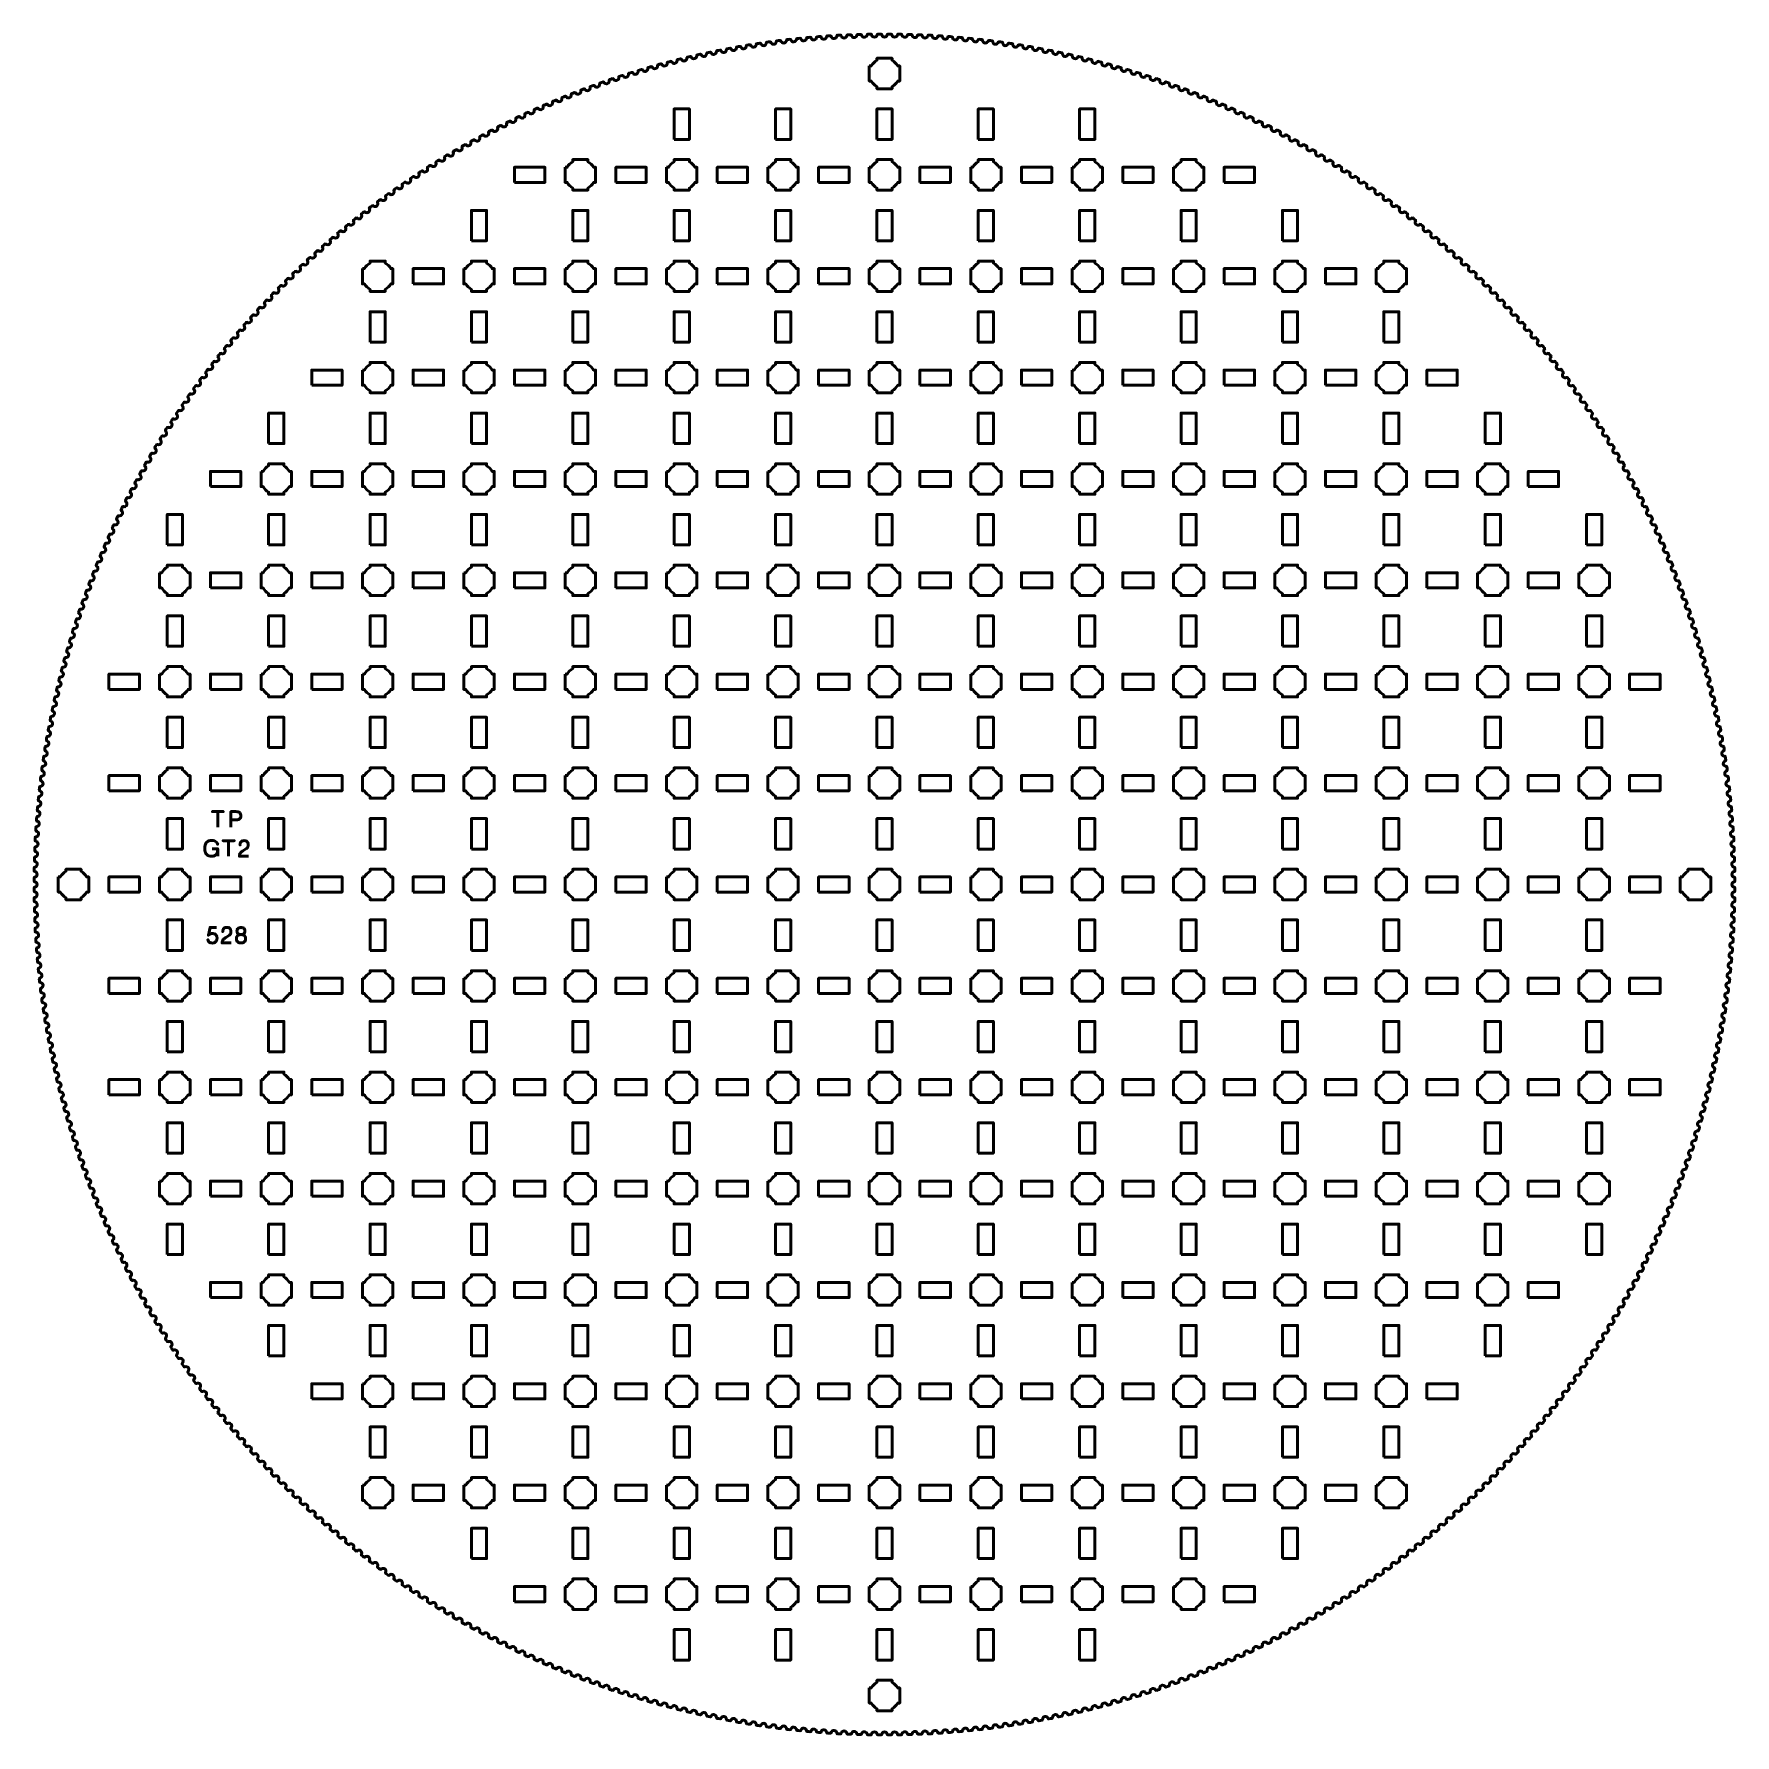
# Model space of a CAD drawing. Header units: centimetres. Extents: x -27.3 to 6.3, y -31.6 to 1.9.
import ezdxf

# ---------------------------------------------------------------- set-up
doc = ezdxf.new("R2010")
doc.units = ezdxf.units.CM
doc.header["$MEASUREMENT"] = 0
doc.layers.add('Layer 1', color=7, linetype='Continuous')

msp = doc.modelspace()

# ---------------------------------------------------------------- linework, layer by layer
at = {"layer": 'Layer 1', "lineweight": 53}
for points in [[(-14.65, -0.15), (-14.35, -0.15), (-14.35, 0.45), (-14.65, 0.45), (-14.65, -0.15)], [(-12.65, -0.15), (-12.35, -0.15), (-12.35, 0.45), (-12.65, 0.45), (-12.65, -0.15)], [(-10.65, -0.15), (-10.35, -0.15), (-10.35, 0.45), (-10.65, 0.45), (-10.65, -0.15)], [(-8.65, -0.15), (-8.35, -0.15), (-8.35, 0.45), (-8.65, 0.45), (-8.65, -0.15)], [(-6.65, -0.15), (-6.35, -0.15), (-6.35, 0.45), (-6.65, 0.45), (-6.65, -0.15)], [(-17.8, -1), (-17.2, -1), (-17.2, -0.7), (-17.8, -0.7), (-17.8, -1)], [(-15.8, -1), (-15.2, -1), (-15.2, -0.7), (-15.8, -0.7), (-15.8, -1)], [(-13.8, -1), (-13.2, -1), (-13.2, -0.7), (-13.8, -0.7), (-13.8, -1)], [(-11.8, -1), (-11.2, -1), (-11.2, -0.7), (-11.8, -0.7), (-11.8, -1)], [(-9.8, -1), (-9.2, -1), (-9.2, -0.7), (-9.8, -0.7), (-9.8, -1)], [(-7.8, -1), (-7.2, -1), (-7.2, -0.7), (-7.8, -0.7), (-7.8, -1)], [(-5.8, -1), (-5.2, -1), (-5.2, -0.7), (-5.8, -0.7), (-5.8, -1)], [(-3.8, -1), (-3.2, -1), (-3.2, -0.7), (-3.8, -0.7), (-3.8, -1)], [(-18.65, -2.15), (-18.35, -2.15), (-18.35, -1.55), (-18.65, -1.55), (-18.65, -2.15)], [(-16.65, -2.15), (-16.35, -2.15), (-16.35, -1.55), (-16.65, -1.55), (-16.65, -2.15)], [(-14.65, -2.15), (-14.35, -2.15), (-14.35, -1.55), (-14.65, -1.55), (-14.65, -2.15)], [(-12.65, -2.15), (-12.35, -2.15), (-12.35, -1.55), (-12.65, -1.55), (-12.65, -2.15)], [(-10.65, -2.15), (-10.35, -2.15), (-10.35, -1.55), (-10.65, -1.55), (-10.65, -2.15)], [(-8.65, -2.15), (-8.35, -2.15), (-8.35, -1.55), (-8.65, -1.55), (-8.65, -2.15)], [(-6.65, -2.15), (-6.35, -2.15), (-6.35, -1.55), (-6.65, -1.55), (-6.65, -2.15)], [(-4.65, -2.15), (-4.35, -2.15), (-4.35, -1.55), (-4.65, -1.55), (-4.65, -2.15)], [(-2.65, -2.15), (-2.35, -2.15), (-2.35, -1.55), (-2.65, -1.55), (-2.65, -2.15)], [(-19.8, -3), (-19.2, -3), (-19.2, -2.7), (-19.8, -2.7), (-19.8, -3)], [(-17.8, -3), (-17.2, -3), (-17.2, -2.7), (-17.8, -2.7), (-17.8, -3)], [(-15.8, -3), (-15.2, -3), (-15.2, -2.7), (-15.8, -2.7), (-15.8, -3)], [(-13.8, -3), (-13.2, -3), (-13.2, -2.7), (-13.8, -2.7), (-13.8, -3)], [(-11.8, -3), (-11.2, -3), (-11.2, -2.7), (-11.8, -2.7), (-11.8, -3)], [(-9.8, -3), (-9.2, -3), (-9.2, -2.7), (-9.8, -2.7), (-9.8, -3)], [(-7.8, -3), (-7.2, -3), (-7.2, -2.7), (-7.8, -2.7), (-7.8, -3)], [(-5.8, -3), (-5.2, -3), (-5.2, -2.7), (-5.8, -2.7), (-5.8, -3)], [(-3.8, -3), (-3.2, -3), (-3.2, -2.7), (-3.8, -2.7), (-3.8, -3)], [(-1.8, -3), (-1.2, -3), (-1.2, -2.7), (-1.8, -2.7), (-1.8, -3)], [(-20.65, -4.15), (-20.35, -4.15), (-20.35, -3.55), (-20.65, -3.55), (-20.65, -4.15)], [(-18.65, -4.15), (-18.35, -4.15), (-18.35, -3.55), (-18.65, -3.55), (-18.65, -4.15)], [(-16.65, -4.15), (-16.35, -4.15), (-16.35, -3.55), (-16.65, -3.55), (-16.65, -4.15)], [(-14.65, -4.15), (-14.35, -4.15), (-14.35, -3.55), (-14.65, -3.55), (-14.65, -4.15)], [(-12.65, -4.15), (-12.35, -4.15), (-12.35, -3.55), (-12.65, -3.55), (-12.65, -4.15)], [(-10.65, -4.15), (-10.35, -4.15), (-10.35, -3.55), (-10.65, -3.55), (-10.65, -4.15)], [(-8.65, -4.15), (-8.35, -4.15), (-8.35, -3.55), (-8.65, -3.55), (-8.65, -4.15)], [(-6.65, -4.15), (-6.35, -4.15), (-6.35, -3.55), (-6.65, -3.55), (-6.65, -4.15)], [(-4.65, -4.15), (-4.35, -4.15), (-4.35, -3.55), (-4.65, -3.55), (-4.65, -4.15)], [(-2.65, -4.15), (-2.35, -4.15), (-2.35, -3.55), (-2.65, -3.55), (-2.65, -4.15)], [(-0.65, -4.15), (-0.35, -4.15), (-0.35, -3.55), (-0.65, -3.55), (-0.65, -4.15)], [(-21.8, -5), (-21.2, -5), (-21.2, -4.7), (-21.8, -4.7), (-21.8, -5)], [(-19.8, -5), (-19.2, -5), (-19.2, -4.7), (-19.8, -4.7), (-19.8, -5)], [(-17.8, -5), (-17.2, -5), (-17.2, -4.7), (-17.8, -4.7), (-17.8, -5)], [(-15.8, -5), (-15.2, -5), (-15.2, -4.7), (-15.8, -4.7), (-15.8, -5)], [(-13.8, -5), (-13.2, -5), (-13.2, -4.7), (-13.8, -4.7), (-13.8, -5)], [(-11.8, -5), (-11.2, -5), (-11.2, -4.7), (-11.8, -4.7), (-11.8, -5)], [(-9.8, -5), (-9.2, -5), (-9.2, -4.7), (-9.8, -4.7), (-9.8, -5)], [(-7.8, -5), (-7.2, -5), (-7.2, -4.7), (-7.8, -4.7), (-7.8, -5)], [(-5.8, -5), (-5.2, -5), (-5.2, -4.7), (-5.8, -4.7), (-5.8, -5)], [(-3.8, -5), (-3.2, -5), (-3.2, -4.7), (-3.8, -4.7), (-3.8, -5)], [(-1.8, -5), (-1.2, -5), (-1.2, -4.7), (-1.8, -4.7), (-1.8, -5)], [(0.2, -5), (0.8, -5), (0.8, -4.7), (0.2, -4.7), (0.2, -5)], [(-22.65, -6.15), (-22.35, -6.15), (-22.35, -5.55), (-22.65, -5.55), (-22.65, -6.15)], [(-20.65, -6.15), (-20.35, -6.15), (-20.35, -5.55), (-20.65, -5.55), (-20.65, -6.15)], [(-18.65, -6.15), (-18.35, -6.15), (-18.35, -5.55), (-18.65, -5.55), (-18.65, -6.15)], [(-16.65, -6.15), (-16.35, -6.15), (-16.35, -5.55), (-16.65, -5.55), (-16.65, -6.15)], [(-14.65, -6.15), (-14.35, -6.15), (-14.35, -5.55), (-14.65, -5.55), (-14.65, -6.15)], [(-12.65, -6.15), (-12.35, -6.15), (-12.35, -5.55), (-12.65, -5.55), (-12.65, -6.15)], [(-10.65, -6.15), (-10.35, -6.15), (-10.35, -5.55), (-10.65, -5.55), (-10.65, -6.15)], [(-8.65, -6.15), (-8.35, -6.15), (-8.35, -5.55), (-8.65, -5.55), (-8.65, -6.15)], [(-6.65, -6.15), (-6.35, -6.15), (-6.35, -5.55), (-6.65, -5.55), (-6.65, -6.15)], [(-4.65, -6.15), (-4.35, -6.15), (-4.35, -5.55), (-4.65, -5.55), (-4.65, -6.15)], [(-2.65, -6.15), (-2.35, -6.15), (-2.35, -5.55), (-2.65, -5.55), (-2.65, -6.15)], [(-0.65, -6.15), (-0.35, -6.15), (-0.35, -5.55), (-0.65, -5.55), (-0.65, -6.15)], [(1.35, -6.15), (1.65, -6.15), (1.65, -5.55), (1.35, -5.55), (1.35, -6.15)], [(-23.8, -7), (-23.2, -7), (-23.2, -6.7), (-23.8, -6.7), (-23.8, -7)], [(-21.8, -7), (-21.2, -7), (-21.2, -6.7), (-21.8, -6.7), (-21.8, -7)], [(-19.8, -7), (-19.2, -7), (-19.2, -6.7), (-19.8, -6.7), (-19.8, -7)], [(-17.8, -7), (-17.2, -7), (-17.2, -6.7), (-17.8, -6.7), (-17.8, -7)], [(-15.8, -7), (-15.2, -7), (-15.2, -6.7), (-15.8, -6.7), (-15.8, -7)], [(-13.8, -7), (-13.2, -7), (-13.2, -6.7), (-13.8, -6.7), (-13.8, -7)], [(-11.8, -7), (-11.2, -7), (-11.2, -6.7), (-11.8, -6.7), (-11.8, -7)], [(-9.8, -7), (-9.2, -7), (-9.2, -6.7), (-9.8, -6.7), (-9.8, -7)], [(-7.8, -7), (-7.2, -7), (-7.2, -6.7), (-7.8, -6.7), (-7.8, -7)], [(-5.8, -7), (-5.2, -7), (-5.2, -6.7), (-5.8, -6.7), (-5.8, -7)], [(-3.8, -7), (-3.2, -7), (-3.2, -6.7), (-3.8, -6.7), (-3.8, -7)], [(-1.8, -7), (-1.2, -7), (-1.2, -6.7), (-1.8, -6.7), (-1.8, -7)], [(0.2, -7), (0.8, -7), (0.8, -6.7), (0.2, -6.7), (0.2, -7)], [(2.2, -7), (2.8, -7), (2.8, -6.7), (2.2, -6.7), (2.2, -7)], [(-24.65, -8.15), (-24.35, -8.15), (-24.35, -7.55), (-24.65, -7.55), (-24.65, -8.15)], [(-22.65, -8.15), (-22.35, -8.15), (-22.35, -7.55), (-22.65, -7.55), (-22.65, -8.15)], [(-20.65, -8.15), (-20.35, -8.15), (-20.35, -7.55), (-20.65, -7.55), (-20.65, -8.15)], [(-18.65, -8.15), (-18.35, -8.15), (-18.35, -7.55), (-18.65, -7.55), (-18.65, -8.15)], [(-16.65, -8.15), (-16.35, -8.15), (-16.35, -7.55), (-16.65, -7.55), (-16.65, -8.15)], [(-14.65, -8.15), (-14.35, -8.15), (-14.35, -7.55), (-14.65, -7.55), (-14.65, -8.15)], [(-12.65, -8.15), (-12.35, -8.15), (-12.35, -7.55), (-12.65, -7.55), (-12.65, -8.15)], [(-10.65, -8.15), (-10.35, -8.15), (-10.35, -7.55), (-10.65, -7.55), (-10.65, -8.15)], [(-8.65, -8.15), (-8.35, -8.15), (-8.35, -7.55), (-8.65, -7.55), (-8.65, -8.15)], [(-6.65, -8.15), (-6.35, -8.15), (-6.35, -7.55), (-6.65, -7.55), (-6.65, -8.15)], [(-4.65, -8.15), (-4.35, -8.15), (-4.35, -7.55), (-4.65, -7.55), (-4.65, -8.15)], [(-2.65, -8.15), (-2.35, -8.15), (-2.35, -7.55), (-2.65, -7.55), (-2.65, -8.15)], [(-0.65, -8.15), (-0.35, -8.15), (-0.35, -7.55), (-0.65, -7.55), (-0.65, -8.15)], [(1.35, -8.15), (1.65, -8.15), (1.65, -7.55), (1.35, -7.55), (1.35, -8.15)], [(3.35, -8.15), (3.65, -8.15), (3.65, -7.55), (3.35, -7.55), (3.35, -8.15)], [(-23.8, -9), (-23.2, -9), (-23.2, -8.7), (-23.8, -8.7), (-23.8, -9)], [(-21.8, -9), (-21.2, -9), (-21.2, -8.7), (-21.8, -8.7), (-21.8, -9)], [(-19.8, -9), (-19.2, -9), (-19.2, -8.7), (-19.8, -8.7), (-19.8, -9)], [(-17.8, -9), (-17.2, -9), (-17.2, -8.7), (-17.8, -8.7), (-17.8, -9)], [(-15.8, -9), (-15.2, -9), (-15.2, -8.7), (-15.8, -8.7), (-15.8, -9)], [(-13.8, -9), (-13.2, -9), (-13.2, -8.7), (-13.8, -8.7), (-13.8, -9)], [(-11.8, -9), (-11.2, -9), (-11.2, -8.7), (-11.8, -8.7), (-11.8, -9)], [(-9.8, -9), (-9.2, -9), (-9.2, -8.7), (-9.8, -8.7), (-9.8, -9)], [(-7.8, -9), (-7.2, -9), (-7.2, -8.7), (-7.8, -8.7), (-7.8, -9)], [(-5.8, -9), (-5.2, -9), (-5.2, -8.7), (-5.8, -8.7), (-5.8, -9)], [(-3.8, -9), (-3.2, -9), (-3.2, -8.7), (-3.8, -8.7), (-3.8, -9)], [(-1.8, -9), (-1.2, -9), (-1.2, -8.7), (-1.8, -8.7), (-1.8, -9)], [(0.2, -9), (0.8, -9), (0.8, -8.7), (0.2, -8.7), (0.2, -9)], [(2.2, -9), (2.8, -9), (2.8, -8.7), (2.2, -8.7), (2.2, -9)], [(-24.65, -10.15), (-24.35, -10.15), (-24.35, -9.55), (-24.65, -9.55), (-24.65, -10.15)], [(-22.65, -10.15), (-22.35, -10.15), (-22.35, -9.55), (-22.65, -9.55), (-22.65, -10.15)], [(-20.65, -10.15), (-20.35, -10.15), (-20.35, -9.55), (-20.65, -9.55), (-20.65, -10.15)], [(-18.65, -10.15), (-18.35, -10.15), (-18.35, -9.55), (-18.65, -9.55), (-18.65, -10.15)], [(-16.65, -10.15), (-16.35, -10.15), (-16.35, -9.55), (-16.65, -9.55), (-16.65, -10.15)], [(-14.65, -10.15), (-14.35, -10.15), (-14.35, -9.55), (-14.65, -9.55), (-14.65, -10.15)], [(-12.65, -10.15), (-12.35, -10.15), (-12.35, -9.55), (-12.65, -9.55), (-12.65, -10.15)], [(-10.65, -10.15), (-10.35, -10.15), (-10.35, -9.55), (-10.65, -9.55), (-10.65, -10.15)], [(-8.65, -10.15), (-8.35, -10.15), (-8.35, -9.55), (-8.65, -9.55), (-8.65, -10.15)], [(-6.65, -10.15), (-6.35, -10.15), (-6.35, -9.55), (-6.65, -9.55), (-6.65, -10.15)], [(-4.65, -10.15), (-4.35, -10.15), (-4.35, -9.55), (-4.65, -9.55), (-4.65, -10.15)], [(-2.65, -10.15), (-2.35, -10.15), (-2.35, -9.55), (-2.65, -9.55), (-2.65, -10.15)], [(-0.65, -10.15), (-0.35, -10.15), (-0.35, -9.55), (-0.65, -9.55), (-0.65, -10.15)], [(1.35, -10.15), (1.65, -10.15), (1.65, -9.55), (1.35, -9.55), (1.35, -10.15)], [(3.35, -10.15), (3.65, -10.15), (3.65, -9.55), (3.35, -9.55), (3.35, -10.15)], [(-25.8, -11), (-25.2, -11), (-25.2, -10.7), (-25.8, -10.7), (-25.8, -11)], [(-23.8, -11), (-23.2, -11), (-23.2, -10.7), (-23.8, -10.7), (-23.8, -11)], [(-21.8, -11), (-21.2, -11), (-21.2, -10.7), (-21.8, -10.7), (-21.8, -11)], [(-19.8, -11), (-19.2, -11), (-19.2, -10.7), (-19.8, -10.7), (-19.8, -11)], [(-17.8, -11), (-17.2, -11), (-17.2, -10.7), (-17.8, -10.7), (-17.8, -11)], [(-15.8, -11), (-15.2, -11), (-15.2, -10.7), (-15.8, -10.7), (-15.8, -11)], [(-13.8, -11), (-13.2, -11), (-13.2, -10.7), (-13.8, -10.7), (-13.8, -11)], [(-11.8, -11), (-11.2, -11), (-11.2, -10.7), (-11.8, -10.7), (-11.8, -11)], [(-9.8, -11), (-9.2, -11), (-9.2, -10.7), (-9.8, -10.7), (-9.8, -11)], [(-7.8, -11), (-7.2, -11), (-7.2, -10.7), (-7.8, -10.7), (-7.8, -11)], [(-5.8, -11), (-5.2, -11), (-5.2, -10.7), (-5.8, -10.7), (-5.8, -11)], [(-3.8, -11), (-3.2, -11), (-3.2, -10.7), (-3.8, -10.7), (-3.8, -11)], [(-1.8, -11), (-1.2, -11), (-1.2, -10.7), (-1.8, -10.7), (-1.8, -11)], [(0.2, -11), (0.8, -11), (0.8, -10.7), (0.2, -10.7), (0.2, -11)], [(2.2, -11), (2.8, -11), (2.8, -10.7), (2.2, -10.7), (2.2, -11)], [(4.2, -11), (4.8, -11), (4.8, -10.7), (4.2, -10.7), (4.2, -11)], [(-24.65, -12.15), (-24.35, -12.15), (-24.35, -11.55), (-24.65, -11.55), (-24.65, -12.15)], [(-22.65, -12.15), (-22.35, -12.15), (-22.35, -11.55), (-22.65, -11.55), (-22.65, -12.15)], [(-20.65, -12.15), (-20.35, -12.15), (-20.35, -11.55), (-20.65, -11.55), (-20.65, -12.15)], [(-18.65, -12.15), (-18.35, -12.15), (-18.35, -11.55), (-18.65, -11.55), (-18.65, -12.15)], [(-16.65, -12.15), (-16.35, -12.15), (-16.35, -11.55), (-16.65, -11.55), (-16.65, -12.15)], [(-14.65, -12.15), (-14.35, -12.15), (-14.35, -11.55), (-14.65, -11.55), (-14.65, -12.15)], [(-12.65, -12.15), (-12.35, -12.15), (-12.35, -11.55), (-12.65, -11.55), (-12.65, -12.15)], [(-10.65, -12.15), (-10.35, -12.15), (-10.35, -11.55), (-10.65, -11.55), (-10.65, -12.15)], [(-8.65, -12.15), (-8.35, -12.15), (-8.35, -11.55), (-8.65, -11.55), (-8.65, -12.15)], [(-6.65, -12.15), (-6.35, -12.15), (-6.35, -11.55), (-6.65, -11.55), (-6.65, -12.15)], [(-4.65, -12.15), (-4.35, -12.15), (-4.35, -11.55), (-4.65, -11.55), (-4.65, -12.15)], [(-2.65, -12.15), (-2.35, -12.15), (-2.35, -11.55), (-2.65, -11.55), (-2.65, -12.15)], [(-0.65, -12.15), (-0.35, -12.15), (-0.35, -11.55), (-0.65, -11.55), (-0.65, -12.15)], [(1.35, -12.15), (1.65, -12.15), (1.65, -11.55), (1.35, -11.55), (1.35, -12.15)], [(3.35, -12.15), (3.65, -12.15), (3.65, -11.55), (3.35, -11.55), (3.35, -12.15)], [(-25.8, -13), (-25.2, -13), (-25.2, -12.7), (-25.8, -12.7), (-25.8, -13)], [(-23.8, -13), (-23.2, -13), (-23.2, -12.7), (-23.8, -12.7), (-23.8, -13)], [(-21.8, -13), (-21.2, -13), (-21.2, -12.7), (-21.8, -12.7), (-21.8, -13)], [(-19.8, -13), (-19.2, -13), (-19.2, -12.7), (-19.8, -12.7), (-19.8, -13)], [(-17.8, -13), (-17.2, -13), (-17.2, -12.7), (-17.8, -12.7), (-17.8, -13)], [(-15.8, -13), (-15.2, -13), (-15.2, -12.7), (-15.8, -12.7), (-15.8, -13)], [(-13.8, -13), (-13.2, -13), (-13.2, -12.7), (-13.8, -12.7), (-13.8, -13)], [(-11.8, -13), (-11.2, -13), (-11.2, -12.7), (-11.8, -12.7), (-11.8, -13)], [(-9.8, -13), (-9.2, -13), (-9.2, -12.7), (-9.8, -12.7), (-9.8, -13)], [(-7.8, -13), (-7.2, -13), (-7.2, -12.7), (-7.8, -12.7), (-7.8, -13)], [(-5.8, -13), (-5.2, -13), (-5.2, -12.7), (-5.8, -12.7), (-5.8, -13)], [(-3.8, -13), (-3.2, -13), (-3.2, -12.7), (-3.8, -12.7), (-3.8, -13)], [(-1.8, -13), (-1.2, -13), (-1.2, -12.7), (-1.8, -12.7), (-1.8, -13)], [(0.2, -13), (0.8, -13), (0.8, -12.7), (0.2, -12.7), (0.2, -13)], [(2.2, -13), (2.8, -13), (2.8, -12.7), (2.2, -12.7), (2.2, -13)], [(4.2, -13), (4.8, -13), (4.8, -12.7), (4.2, -12.7), (4.2, -13)], [(-24.65, -14.15), (-24.35, -14.15), (-24.35, -13.55), (-24.65, -13.55), (-24.65, -14.15)], [(-22.65, -14.15), (-22.35, -14.15), (-22.35, -13.55), (-22.65, -13.55), (-22.65, -14.15)], [(-20.65, -14.15), (-20.35, -14.15), (-20.35, -13.55), (-20.65, -13.55), (-20.65, -14.15)], [(-18.65, -14.15), (-18.35, -14.15), (-18.35, -13.55), (-18.65, -13.55), (-18.65, -14.15)], [(-16.65, -14.15), (-16.35, -14.15), (-16.35, -13.55), (-16.65, -13.55), (-16.65, -14.15)], [(-14.65, -14.15), (-14.35, -14.15), (-14.35, -13.55), (-14.65, -13.55), (-14.65, -14.15)], [(-12.65, -14.15), (-12.35, -14.15), (-12.35, -13.55), (-12.65, -13.55), (-12.65, -14.15)], [(-10.65, -14.15), (-10.35, -14.15), (-10.35, -13.55), (-10.65, -13.55), (-10.65, -14.15)], [(-8.65, -14.15), (-8.35, -14.15), (-8.35, -13.55), (-8.65, -13.55), (-8.65, -14.15)], [(-6.65, -14.15), (-6.35, -14.15), (-6.35, -13.55), (-6.65, -13.55), (-6.65, -14.15)], [(-4.65, -14.15), (-4.35, -14.15), (-4.35, -13.55), (-4.65, -13.55), (-4.65, -14.15)], [(-2.65, -14.15), (-2.35, -14.15), (-2.35, -13.55), (-2.65, -13.55), (-2.65, -14.15)], [(-0.65, -14.15), (-0.35, -14.15), (-0.35, -13.55), (-0.65, -13.55), (-0.65, -14.15)], [(1.35, -14.15), (1.65, -14.15), (1.65, -13.55), (1.35, -13.55), (1.35, -14.15)], [(3.35, -14.15), (3.65, -14.15), (3.65, -13.55), (3.35, -13.55), (3.35, -14.15)], [(-25.8, -15), (-25.2, -15), (-25.2, -14.7), (-25.8, -14.7), (-25.8, -15)], [(-23.8, -15), (-23.2, -15), (-23.2, -14.7), (-23.8, -14.7), (-23.8, -15)], [(-21.8, -15), (-21.2, -15), (-21.2, -14.7), (-21.8, -14.7), (-21.8, -15)], [(-19.8, -15), (-19.2, -15), (-19.2, -14.7), (-19.8, -14.7), (-19.8, -15)], [(-17.8, -15), (-17.2, -15), (-17.2, -14.7), (-17.8, -14.7), (-17.8, -15)], [(-15.8, -15), (-15.2, -15), (-15.2, -14.7), (-15.8, -14.7), (-15.8, -15)], [(-13.8, -15), (-13.2, -15), (-13.2, -14.7), (-13.8, -14.7), (-13.8, -15)], [(-11.8, -15), (-11.2, -15), (-11.2, -14.7), (-11.8, -14.7), (-11.8, -15)], [(-9.8, -15), (-9.2, -15), (-9.2, -14.7), (-9.8, -14.7), (-9.8, -15)], [(-7.8, -15), (-7.2, -15), (-7.2, -14.7), (-7.8, -14.7), (-7.8, -15)], [(-5.8, -15), (-5.2, -15), (-5.2, -14.7), (-5.8, -14.7), (-5.8, -15)], [(-3.8, -15), (-3.2, -15), (-3.2, -14.7), (-3.8, -14.7), (-3.8, -15)], [(-1.8, -15), (-1.2, -15), (-1.2, -14.7), (-1.8, -14.7), (-1.8, -15)], [(0.2, -15), (0.8, -15), (0.8, -14.7), (0.2, -14.7), (0.2, -15)], [(2.2, -15), (2.8, -15), (2.8, -14.7), (2.2, -14.7), (2.2, -15)], [(4.2, -15), (4.8, -15), (4.8, -14.7), (4.2, -14.7), (4.2, -15)], [(-24.65, -16.15), (-24.35, -16.15), (-24.35, -15.55), (-24.65, -15.55), (-24.65, -16.15)], [(-22.65, -16.15), (-22.35, -16.15), (-22.35, -15.55), (-22.65, -15.55), (-22.65, -16.15)], [(-20.65, -16.15), (-20.35, -16.15), (-20.35, -15.55), (-20.65, -15.55), (-20.65, -16.15)], [(-18.65, -16.15), (-18.35, -16.15), (-18.35, -15.55), (-18.65, -15.55), (-18.65, -16.15)], [(-16.65, -16.15), (-16.35, -16.15), (-16.35, -15.55), (-16.65, -15.55), (-16.65, -16.15)], [(-14.65, -16.15), (-14.35, -16.15), (-14.35, -15.55), (-14.65, -15.55), (-14.65, -16.15)], [(-12.65, -16.15), (-12.35, -16.15), (-12.35, -15.55), (-12.65, -15.55), (-12.65, -16.15)], [(-10.65, -16.15), (-10.35, -16.15), (-10.35, -15.55), (-10.65, -15.55), (-10.65, -16.15)], [(-8.65, -16.15), (-8.35, -16.15), (-8.35, -15.55), (-8.65, -15.55), (-8.65, -16.15)], [(-6.65, -16.15), (-6.35, -16.15), (-6.35, -15.55), (-6.65, -15.55), (-6.65, -16.15)], [(-4.65, -16.15), (-4.35, -16.15), (-4.35, -15.55), (-4.65, -15.55), (-4.65, -16.15)], [(-2.65, -16.15), (-2.35, -16.15), (-2.35, -15.55), (-2.65, -15.55), (-2.65, -16.15)], [(-0.65, -16.15), (-0.35, -16.15), (-0.35, -15.55), (-0.65, -15.55), (-0.65, -16.15)], [(1.35, -16.15), (1.65, -16.15), (1.65, -15.55), (1.35, -15.55), (1.35, -16.15)], [(3.35, -16.15), (3.65, -16.15), (3.65, -15.55), (3.35, -15.55), (3.35, -16.15)], [(-25.8, -17), (-25.2, -17), (-25.2, -16.7), (-25.8, -16.7), (-25.8, -17)], [(-23.8, -17), (-23.2, -17), (-23.2, -16.7), (-23.8, -16.7), (-23.8, -17)], [(-21.8, -17), (-21.2, -17), (-21.2, -16.7), (-21.8, -16.7), (-21.8, -17)], [(-19.8, -17), (-19.2, -17), (-19.2, -16.7), (-19.8, -16.7), (-19.8, -17)], [(-17.8, -17), (-17.2, -17), (-17.2, -16.7), (-17.8, -16.7), (-17.8, -17)], [(-15.8, -17), (-15.2, -17), (-15.2, -16.7), (-15.8, -16.7), (-15.8, -17)], [(-13.8, -17), (-13.2, -17), (-13.2, -16.7), (-13.8, -16.7), (-13.8, -17)], [(-11.8, -17), (-11.2, -17), (-11.2, -16.7), (-11.8, -16.7), (-11.8, -17)], [(-9.8, -17), (-9.2, -17), (-9.2, -16.7), (-9.8, -16.7), (-9.8, -17)], [(-7.8, -17), (-7.2, -17), (-7.2, -16.7), (-7.8, -16.7), (-7.8, -17)], [(-5.8, -17), (-5.2, -17), (-5.2, -16.7), (-5.8, -16.7), (-5.8, -17)], [(-3.8, -17), (-3.2, -17), (-3.2, -16.7), (-3.8, -16.7), (-3.8, -17)], [(-1.8, -17), (-1.2, -17), (-1.2, -16.7), (-1.8, -16.7), (-1.8, -17)], [(0.2, -17), (0.8, -17), (0.8, -16.7), (0.2, -16.7), (0.2, -17)], [(2.2, -17), (2.8, -17), (2.8, -16.7), (2.2, -16.7), (2.2, -17)], [(4.2, -17), (4.8, -17), (4.8, -16.7), (4.2, -16.7), (4.2, -17)], [(-24.65, -18.15), (-24.35, -18.15), (-24.35, -17.55), (-24.65, -17.55), (-24.65, -18.15)], [(-22.65, -18.15), (-22.35, -18.15), (-22.35, -17.55), (-22.65, -17.55), (-22.65, -18.15)], [(-20.65, -18.15), (-20.35, -18.15), (-20.35, -17.55), (-20.65, -17.55), (-20.65, -18.15)], [(-18.65, -18.15), (-18.35, -18.15), (-18.35, -17.55), (-18.65, -17.55), (-18.65, -18.15)], [(-16.65, -18.15), (-16.35, -18.15), (-16.35, -17.55), (-16.65, -17.55), (-16.65, -18.15)], [(-14.65, -18.15), (-14.35, -18.15), (-14.35, -17.55), (-14.65, -17.55), (-14.65, -18.15)], [(-12.65, -18.15), (-12.35, -18.15), (-12.35, -17.55), (-12.65, -17.55), (-12.65, -18.15)], [(-10.65, -18.15), (-10.35, -18.15), (-10.35, -17.55), (-10.65, -17.55), (-10.65, -18.15)], [(-8.65, -18.15), (-8.35, -18.15), (-8.35, -17.55), (-8.65, -17.55), (-8.65, -18.15)], [(-6.65, -18.15), (-6.35, -18.15), (-6.35, -17.55), (-6.65, -17.55), (-6.65, -18.15)], [(-4.65, -18.15), (-4.35, -18.15), (-4.35, -17.55), (-4.65, -17.55), (-4.65, -18.15)], [(-2.65, -18.15), (-2.35, -18.15), (-2.35, -17.55), (-2.65, -17.55), (-2.65, -18.15)], [(-0.65, -18.15), (-0.35, -18.15), (-0.35, -17.55), (-0.65, -17.55), (-0.65, -18.15)], [(1.35, -18.15), (1.65, -18.15), (1.65, -17.55), (1.35, -17.55), (1.35, -18.15)], [(3.35, -18.15), (3.65, -18.15), (3.65, -17.55), (3.35, -17.55), (3.35, -18.15)], [(-25.8, -19), (-25.2, -19), (-25.2, -18.7), (-25.8, -18.7), (-25.8, -19)], [(-23.8, -19), (-23.2, -19), (-23.2, -18.7), (-23.8, -18.7), (-23.8, -19)], [(-21.8, -19), (-21.2, -19), (-21.2, -18.7), (-21.8, -18.7), (-21.8, -19)], [(-19.8, -19), (-19.2, -19), (-19.2, -18.7), (-19.8, -18.7), (-19.8, -19)], [(-17.8, -19), (-17.2, -19), (-17.2, -18.7), (-17.8, -18.7), (-17.8, -19)], [(-15.8, -19), (-15.2, -19), (-15.2, -18.7), (-15.8, -18.7), (-15.8, -19)], [(-13.8, -19), (-13.2, -19), (-13.2, -18.7), (-13.8, -18.7), (-13.8, -19)], [(-11.8, -19), (-11.2, -19), (-11.2, -18.7), (-11.8, -18.7), (-11.8, -19)], [(-9.8, -19), (-9.2, -19), (-9.2, -18.7), (-9.8, -18.7), (-9.8, -19)], [(-7.8, -19), (-7.2, -19), (-7.2, -18.7), (-7.8, -18.7), (-7.8, -19)], [(-5.8, -19), (-5.2, -19), (-5.2, -18.7), (-5.8, -18.7), (-5.8, -19)], [(-3.8, -19), (-3.2, -19), (-3.2, -18.7), (-3.8, -18.7), (-3.8, -19)], [(-1.8, -19), (-1.2, -19), (-1.2, -18.7), (-1.8, -18.7), (-1.8, -19)], [(0.2, -19), (0.8, -19), (0.8, -18.7), (0.2, -18.7), (0.2, -19)], [(2.2, -19), (2.8, -19), (2.8, -18.7), (2.2, -18.7), (2.2, -19)], [(4.2, -19), (4.8, -19), (4.8, -18.7), (4.2, -18.7), (4.2, -19)], [(-24.65, -20.15), (-24.35, -20.15), (-24.35, -19.55), (-24.65, -19.55), (-24.65, -20.15)], [(-22.65, -20.15), (-22.35, -20.15), (-22.35, -19.55), (-22.65, -19.55), (-22.65, -20.15)], [(-20.65, -20.15), (-20.35, -20.15), (-20.35, -19.55), (-20.65, -19.55), (-20.65, -20.15)], [(-18.65, -20.15), (-18.35, -20.15), (-18.35, -19.55), (-18.65, -19.55), (-18.65, -20.15)], [(-16.65, -20.15), (-16.35, -20.15), (-16.35, -19.55), (-16.65, -19.55), (-16.65, -20.15)], [(-14.65, -20.15), (-14.35, -20.15), (-14.35, -19.55), (-14.65, -19.55), (-14.65, -20.15)], [(-12.65, -20.15), (-12.35, -20.15), (-12.35, -19.55), (-12.65, -19.55), (-12.65, -20.15)], [(-10.65, -20.15), (-10.35, -20.15), (-10.35, -19.55), (-10.65, -19.55), (-10.65, -20.15)], [(-8.65, -20.15), (-8.35, -20.15), (-8.35, -19.55), (-8.65, -19.55), (-8.65, -20.15)], [(-6.65, -20.15), (-6.35, -20.15), (-6.35, -19.55), (-6.65, -19.55), (-6.65, -20.15)], [(-4.65, -20.15), (-4.35, -20.15), (-4.35, -19.55), (-4.65, -19.55), (-4.65, -20.15)], [(-2.65, -20.15), (-2.35, -20.15), (-2.35, -19.55), (-2.65, -19.55), (-2.65, -20.15)], [(-0.65, -20.15), (-0.35, -20.15), (-0.35, -19.55), (-0.65, -19.55), (-0.65, -20.15)], [(1.35, -20.15), (1.65, -20.15), (1.65, -19.55), (1.35, -19.55), (1.35, -20.15)], [(3.35, -20.15), (3.65, -20.15), (3.65, -19.55), (3.35, -19.55), (3.35, -20.15)], [(-23.8, -21), (-23.2, -21), (-23.2, -20.7), (-23.8, -20.7), (-23.8, -21)], [(-21.8, -21), (-21.2, -21), (-21.2, -20.7), (-21.8, -20.7), (-21.8, -21)], [(-19.8, -21), (-19.2, -21), (-19.2, -20.7), (-19.8, -20.7), (-19.8, -21)], [(-17.8, -21), (-17.2, -21), (-17.2, -20.7), (-17.8, -20.7), (-17.8, -21)], [(-15.8, -21), (-15.2, -21), (-15.2, -20.7), (-15.8, -20.7), (-15.8, -21)], [(-13.8, -21), (-13.2, -21), (-13.2, -20.7), (-13.8, -20.7), (-13.8, -21)], [(-11.8, -21), (-11.2, -21), (-11.2, -20.7), (-11.8, -20.7), (-11.8, -21)], [(-9.8, -21), (-9.2, -21), (-9.2, -20.7), (-9.8, -20.7), (-9.8, -21)], [(-7.8, -21), (-7.2, -21), (-7.2, -20.7), (-7.8, -20.7), (-7.8, -21)], [(-5.8, -21), (-5.2, -21), (-5.2, -20.7), (-5.8, -20.7), (-5.8, -21)], [(-3.8, -21), (-3.2, -21), (-3.2, -20.7), (-3.8, -20.7), (-3.8, -21)], [(-1.8, -21), (-1.2, -21), (-1.2, -20.7), (-1.8, -20.7), (-1.8, -21)], [(0.2, -21), (0.8, -21), (0.8, -20.7), (0.2, -20.7), (0.2, -21)], [(2.2, -21), (2.8, -21), (2.8, -20.7), (2.2, -20.7), (2.2, -21)], [(-24.65, -22.15), (-24.35, -22.15), (-24.35, -21.55), (-24.65, -21.55), (-24.65, -22.15)], [(-22.65, -22.15), (-22.35, -22.15), (-22.35, -21.55), (-22.65, -21.55), (-22.65, -22.15)], [(-20.65, -22.15), (-20.35, -22.15), (-20.35, -21.55), (-20.65, -21.55), (-20.65, -22.15)], [(-18.65, -22.15), (-18.35, -22.15), (-18.35, -21.55), (-18.65, -21.55), (-18.65, -22.15)], [(-16.65, -22.15), (-16.35, -22.15), (-16.35, -21.55), (-16.65, -21.55), (-16.65, -22.15)], [(-14.65, -22.15), (-14.35, -22.15), (-14.35, -21.55), (-14.65, -21.55), (-14.65, -22.15)], [(-12.65, -22.15), (-12.35, -22.15), (-12.35, -21.55), (-12.65, -21.55), (-12.65, -22.15)], [(-10.65, -22.15), (-10.35, -22.15), (-10.35, -21.55), (-10.65, -21.55), (-10.65, -22.15)], [(-8.65, -22.15), (-8.35, -22.15), (-8.35, -21.55), (-8.65, -21.55), (-8.65, -22.15)], [(-6.65, -22.15), (-6.35, -22.15), (-6.35, -21.55), (-6.65, -21.55), (-6.65, -22.15)], [(-4.65, -22.15), (-4.35, -22.15), (-4.35, -21.55), (-4.65, -21.55), (-4.65, -22.15)], [(-2.65, -22.15), (-2.35, -22.15), (-2.35, -21.55), (-2.65, -21.55), (-2.65, -22.15)], [(-0.65, -22.15), (-0.35, -22.15), (-0.35, -21.55), (-0.65, -21.55), (-0.65, -22.15)], [(1.35, -22.15), (1.65, -22.15), (1.65, -21.55), (1.35, -21.55), (1.35, -22.15)], [(3.35, -22.15), (3.65, -22.15), (3.65, -21.55), (3.35, -21.55), (3.35, -22.15)], [(-23.8, -23), (-23.2, -23), (-23.2, -22.7), (-23.8, -22.7), (-23.8, -23)], [(-21.8, -23), (-21.2, -23), (-21.2, -22.7), (-21.8, -22.7), (-21.8, -23)], [(-19.8, -23), (-19.2, -23), (-19.2, -22.7), (-19.8, -22.7), (-19.8, -23)], [(-17.8, -23), (-17.2, -23), (-17.2, -22.7), (-17.8, -22.7), (-17.8, -23)], [(-15.8, -23), (-15.2, -23), (-15.2, -22.7), (-15.8, -22.7), (-15.8, -23)], [(-13.8, -23), (-13.2, -23), (-13.2, -22.7), (-13.8, -22.7), (-13.8, -23)], [(-11.8, -23), (-11.2, -23), (-11.2, -22.7), (-11.8, -22.7), (-11.8, -23)], [(-9.8, -23), (-9.2, -23), (-9.2, -22.7), (-9.8, -22.7), (-9.8, -23)], [(-7.8, -23), (-7.2, -23), (-7.2, -22.7), (-7.8, -22.7), (-7.8, -23)], [(-5.8, -23), (-5.2, -23), (-5.2, -22.7), (-5.8, -22.7), (-5.8, -23)], [(-3.8, -23), (-3.2, -23), (-3.2, -22.7), (-3.8, -22.7), (-3.8, -23)], [(-1.8, -23), (-1.2, -23), (-1.2, -22.7), (-1.8, -22.7), (-1.8, -23)], [(0.2, -23), (0.8, -23), (0.8, -22.7), (0.2, -22.7), (0.2, -23)], [(2.2, -23), (2.8, -23), (2.8, -22.7), (2.2, -22.7), (2.2, -23)], [(-22.65, -24.15), (-22.35, -24.15), (-22.35, -23.55), (-22.65, -23.55), (-22.65, -24.15)], [(-20.65, -24.15), (-20.35, -24.15), (-20.35, -23.55), (-20.65, -23.55), (-20.65, -24.15)], [(-18.65, -24.15), (-18.35, -24.15), (-18.35, -23.55), (-18.65, -23.55), (-18.65, -24.15)], [(-16.65, -24.15), (-16.35, -24.15), (-16.35, -23.55), (-16.65, -23.55), (-16.65, -24.15)], [(-14.65, -24.15), (-14.35, -24.15), (-14.35, -23.55), (-14.65, -23.55), (-14.65, -24.15)], [(-12.65, -24.15), (-12.35, -24.15), (-12.35, -23.55), (-12.65, -23.55), (-12.65, -24.15)], [(-10.65, -24.15), (-10.35, -24.15), (-10.35, -23.55), (-10.65, -23.55), (-10.65, -24.15)], [(-8.65, -24.15), (-8.35, -24.15), (-8.35, -23.55), (-8.65, -23.55), (-8.65, -24.15)], [(-6.65, -24.15), (-6.35, -24.15), (-6.35, -23.55), (-6.65, -23.55), (-6.65, -24.15)], [(-4.65, -24.15), (-4.35, -24.15), (-4.35, -23.55), (-4.65, -23.55), (-4.65, -24.15)], [(-2.65, -24.15), (-2.35, -24.15), (-2.35, -23.55), (-2.65, -23.55), (-2.65, -24.15)], [(-0.65, -24.15), (-0.35, -24.15), (-0.35, -23.55), (-0.65, -23.55), (-0.65, -24.15)], [(1.35, -24.15), (1.65, -24.15), (1.65, -23.55), (1.35, -23.55), (1.35, -24.15)], [(-21.8, -25), (-21.2, -25), (-21.2, -24.7), (-21.8, -24.7), (-21.8, -25)], [(-19.8, -25), (-19.2, -25), (-19.2, -24.7), (-19.8, -24.7), (-19.8, -25)], [(-17.8, -25), (-17.2, -25), (-17.2, -24.7), (-17.8, -24.7), (-17.8, -25)], [(-15.8, -25), (-15.2, -25), (-15.2, -24.7), (-15.8, -24.7), (-15.8, -25)], [(-13.8, -25), (-13.2, -25), (-13.2, -24.7), (-13.8, -24.7), (-13.8, -25)], [(-11.8, -25), (-11.2, -25), (-11.2, -24.7), (-11.8, -24.7), (-11.8, -25)], [(-9.8, -25), (-9.2, -25), (-9.2, -24.7), (-9.8, -24.7), (-9.8, -25)], [(-7.8, -25), (-7.2, -25), (-7.2, -24.7), (-7.8, -24.7), (-7.8, -25)], [(-5.8, -25), (-5.2, -25), (-5.2, -24.7), (-5.8, -24.7), (-5.8, -25)], [(-3.8, -25), (-3.2, -25), (-3.2, -24.7), (-3.8, -24.7), (-3.8, -25)], [(-1.8, -25), (-1.2, -25), (-1.2, -24.7), (-1.8, -24.7), (-1.8, -25)], [(0.2, -25), (0.8, -25), (0.8, -24.7), (0.2, -24.7), (0.2, -25)], [(-20.65, -26.15), (-20.35, -26.15), (-20.35, -25.55), (-20.65, -25.55), (-20.65, -26.15)], [(-18.65, -26.15), (-18.35, -26.15), (-18.35, -25.55), (-18.65, -25.55), (-18.65, -26.15)], [(-16.65, -26.15), (-16.35, -26.15), (-16.35, -25.55), (-16.65, -25.55), (-16.65, -26.15)], [(-14.65, -26.15), (-14.35, -26.15), (-14.35, -25.55), (-14.65, -25.55), (-14.65, -26.15)], [(-12.65, -26.15), (-12.35, -26.15), (-12.35, -25.55), (-12.65, -25.55), (-12.65, -26.15)], [(-10.65, -26.15), (-10.35, -26.15), (-10.35, -25.55), (-10.65, -25.55), (-10.65, -26.15)], [(-8.65, -26.15), (-8.35, -26.15), (-8.35, -25.55), (-8.65, -25.55), (-8.65, -26.15)], [(-6.65, -26.15), (-6.35, -26.15), (-6.35, -25.55), (-6.65, -25.55), (-6.65, -26.15)], [(-4.65, -26.15), (-4.35, -26.15), (-4.35, -25.55), (-4.65, -25.55), (-4.65, -26.15)], [(-2.65, -26.15), (-2.35, -26.15), (-2.35, -25.55), (-2.65, -25.55), (-2.65, -26.15)], [(-0.65, -26.15), (-0.35, -26.15), (-0.35, -25.55), (-0.65, -25.55), (-0.65, -26.15)], [(-19.8, -27), (-19.2, -27), (-19.2, -26.7), (-19.8, -26.7), (-19.8, -27)], [(-17.8, -27), (-17.2, -27), (-17.2, -26.7), (-17.8, -26.7), (-17.8, -27)], [(-15.8, -27), (-15.2, -27), (-15.2, -26.7), (-15.8, -26.7), (-15.8, -27)], [(-13.8, -27), (-13.2, -27), (-13.2, -26.7), (-13.8, -26.7), (-13.8, -27)], [(-11.8, -27), (-11.2, -27), (-11.2, -26.7), (-11.8, -26.7), (-11.8, -27)], [(-9.8, -27), (-9.2, -27), (-9.2, -26.7), (-9.8, -26.7), (-9.8, -27)], [(-7.8, -27), (-7.2, -27), (-7.2, -26.7), (-7.8, -26.7), (-7.8, -27)], [(-5.8, -27), (-5.2, -27), (-5.2, -26.7), (-5.8, -26.7), (-5.8, -27)], [(-3.8, -27), (-3.2, -27), (-3.2, -26.7), (-3.8, -26.7), (-3.8, -27)], [(-1.8, -27), (-1.2, -27), (-1.2, -26.7), (-1.8, -26.7), (-1.8, -27)], [(-18.65, -28.15), (-18.35, -28.15), (-18.35, -27.55), (-18.65, -27.55), (-18.65, -28.15)], [(-16.65, -28.15), (-16.35, -28.15), (-16.35, -27.55), (-16.65, -27.55), (-16.65, -28.15)], [(-14.65, -28.15), (-14.35, -28.15), (-14.35, -27.55), (-14.65, -27.55), (-14.65, -28.15)], [(-12.65, -28.15), (-12.35, -28.15), (-12.35, -27.55), (-12.65, -27.55), (-12.65, -28.15)], [(-10.65, -28.15), (-10.35, -28.15), (-10.35, -27.55), (-10.65, -27.55), (-10.65, -28.15)], [(-8.65, -28.15), (-8.35, -28.15), (-8.35, -27.55), (-8.65, -27.55), (-8.65, -28.15)], [(-6.65, -28.15), (-6.35, -28.15), (-6.35, -27.55), (-6.65, -27.55), (-6.65, -28.15)], [(-4.65, -28.15), (-4.35, -28.15), (-4.35, -27.55), (-4.65, -27.55), (-4.65, -28.15)], [(-2.65, -28.15), (-2.35, -28.15), (-2.35, -27.55), (-2.65, -27.55), (-2.65, -28.15)], [(-17.8, -29), (-17.2, -29), (-17.2, -28.7), (-17.8, -28.7), (-17.8, -29)], [(-15.8, -29), (-15.2, -29), (-15.2, -28.7), (-15.8, -28.7), (-15.8, -29)], [(-13.8, -29), (-13.2, -29), (-13.2, -28.7), (-13.8, -28.7), (-13.8, -29)], [(-11.8, -29), (-11.2, -29), (-11.2, -28.7), (-11.8, -28.7), (-11.8, -29)], [(-9.8, -29), (-9.2, -29), (-9.2, -28.7), (-9.8, -28.7), (-9.8, -29)], [(-7.8, -29), (-7.2, -29), (-7.2, -28.7), (-7.8, -28.7), (-7.8, -29)], [(-5.8, -29), (-5.2, -29), (-5.2, -28.7), (-5.8, -28.7), (-5.8, -29)], [(-3.8, -29), (-3.2, -29), (-3.2, -28.7), (-3.8, -28.7), (-3.8, -29)], [(-14.65, -30.15), (-14.35, -30.15), (-14.35, -29.55), (-14.65, -29.55), (-14.65, -30.15)], [(-12.65, -30.15), (-12.35, -30.15), (-12.35, -29.55), (-12.65, -29.55), (-12.65, -30.15)], [(-10.65, -30.15), (-10.35, -30.15), (-10.35, -29.55), (-10.65, -29.55), (-10.65, -30.15)], [(-8.65, -30.15), (-8.35, -30.15), (-8.35, -29.55), (-8.65, -29.55), (-8.65, -30.15)], [(-6.65, -30.15), (-6.35, -30.15), (-6.35, -29.55), (-6.65, -29.55), (-6.65, -30.15)]]:
    msp.add_lwpolyline(points, close=True, dxfattribs=at)
for points, knots in [([(-10.20068, 1.92623), (-10.20068, 1.92623), (-10.23081, 1.92655), (-10.23081, 1.92655), (-10.23081, 1.92655), (-10.23908, 1.92665), (-10.24588, 1.92001), (-10.24593, 1.91208), (-10.24593, 1.91208), (-10.25083, 1.88653), (-10.27376, 1.86708), (-10.30105, 1.8674), (-10.30105, 1.8674), (-10.32835, 1.86773), (-10.35081, 1.88772), (-10.35507, 1.91338), (-10.35507, 1.91338), (-10.35501, 1.91322), (-10.35502, 1.91342), (-10.35502, 1.91361), (-10.35502, 1.91361), (-10.35523, 1.92161), (-10.36175, 1.92811), (-10.36984, 1.92821), (-10.36984, 1.92821), (-10.36984, 1.92821), (-10.4, 1.9286), (-10.4, 1.9286), (-10.4, 1.9286), (-10.4, 1.9286), (-10.40033, 1.9286), (-10.40033, 1.9286), (-10.40033, 1.9286), (-10.40033, 1.9286), (-10.43046, 1.92857), (-10.43046, 1.92857), (-10.43046, 1.92857), (-10.43874, 1.92857), (-10.44546, 1.92185), (-10.44541, 1.91392), (-10.44541, 1.91392), (-10.45001, 1.88831), (-10.4727, 1.86859), (-10.5, 1.86859), (-10.5, 1.86859), (-10.5273, 1.86859), (-10.54999, 1.88831), (-10.55456, 1.91392), (-10.55456, 1.91392), (-10.5545, 1.91376), (-10.55451, 1.91396), (-10.55451, 1.91415), (-10.55451, 1.91415), (-10.55482, 1.92215), (-10.56141, 1.92857), (-10.5695, 1.92857), (-10.5695, 1.92857), (-10.5695, 1.92857), (-10.59967, 1.9286), (-10.59967, 1.9286), (-10.59967, 1.9286), (-10.59967, 1.9286), (-10.6, 1.9286), (-10.6, 1.9286), (-10.6, 1.9286), (-10.6, 1.9286), (-10.63012, 1.92821), (-10.63012, 1.92821), (-10.63012, 1.92821), (-10.6384, 1.92811), (-10.64504, 1.92131), (-10.6449, 1.91338), (-10.6449, 1.91338), (-10.64919, 1.88772), (-10.67165, 1.86773), (-10.69895, 1.8674), (-10.69895, 1.8674), (-10.72624, 1.86708), (-10.74917, 1.88653), (-10.75404, 1.91208), (-10.75404, 1.91208), (-10.75398, 1.91192), (-10.75399, 1.91212), (-10.75399, 1.91231), (-10.75399, 1.91231), (-10.7544, 1.92031), (-10.76107, 1.92665), (-10.76915, 1.92655), (-10.76915, 1.92655), (-10.76915, 1.92655), (-10.79932, 1.92623), (-10.79932, 1.92623), (-10.79932, 1.92623), (-10.79932, 1.92623), (-10.79965, 1.92622), (-10.79965, 1.92622), (-10.79965, 1.92622), (-10.79965, 1.92622), (-10.82977, 1.92547), (-10.82977, 1.92547), (-10.82977, 1.92547), (-10.83805, 1.92527), (-10.84461, 1.9184), (-10.84437, 1.91047), (-10.84437, 1.91047), (-10.84836, 1.88476), (-10.87057, 1.8645), (-10.89786, 1.86385), (-10.89786, 1.86385), (-10.92516, 1.8632), (-10.94831, 1.88238), (-10.95349, 1.90787), (-10.95349, 1.90787), (-10.95342, 1.90771), (-10.95344, 1.90791), (-10.95344, 1.9081), (-10.95344, 1.9081), (-10.95394, 1.91609), (-10.96068, 1.92235), (-10.96877, 1.92216), (-10.96877, 1.92216), (-10.96877, 1.92216), (-10.99893, 1.92148), (-10.99893, 1.92148), (-10.99893, 1.92148), (-10.99893, 1.92148), (-10.99926, 1.92147), (-10.99926, 1.92147), (-10.99926, 1.92147), (-10.99926, 1.92147), (-11.02937, 1.92036), (-11.02937, 1.92036), (-11.02937, 1.92036), (-11.03765, 1.92006), (-11.04412, 1.91311), (-11.04379, 1.90518), (-11.04379, 1.90518), (-11.04747, 1.87943), (-11.06944, 1.85891), (-11.09673, 1.85794), (-11.09673, 1.85794), (-11.12401, 1.85696), (-11.14739, 1.87586), (-11.15287, 1.90129), (-11.15287, 1.90129), (-11.1528, 1.90113), (-11.15282, 1.90133), (-11.15283, 1.90152), (-11.15283, 1.90152), (-11.15342, 1.9095), (-11.16024, 1.91569), (-11.16832, 1.9154), (-11.16832, 1.9154), (-11.16832, 1.9154), (-11.19847, 1.91435), (-11.19847, 1.91435), (-11.19847, 1.91435), (-11.19847, 1.91435), (-11.1988, 1.91434), (-11.1988, 1.91434), (-11.1988, 1.91434), (-11.1988, 1.91434), (-11.2289, 1.91287), (-11.2289, 1.91287), (-11.2289, 1.91287), (-11.23717, 1.91248), (-11.24356, 1.90545), (-11.24313, 1.89753), (-11.24313, 1.89753), (-11.24651, 1.87173), (-11.26823, 1.85095), (-11.2955, 1.84965), (-11.2955, 1.84965), (-11.32277, 1.84835), (-11.34637, 1.86697), (-11.35216, 1.89233), (-11.35216, 1.89233), (-11.35209, 1.89218), (-11.35211, 1.89238), (-11.35212, 1.89257), (-11.35212, 1.89257), (-11.35281, 1.90054), (-11.3597, 1.90664), (-11.36778, 1.90626), (-11.36778, 1.90626), (-11.36778, 1.90626), (-11.39791, 1.90485), (-11.39791, 1.90485), (-11.39791, 1.90485), (-11.39791, 1.90485), (-11.39824, 1.90484), (-11.39824, 1.90484), (-11.39824, 1.90484), (-11.39824, 1.90484), (-11.42832, 1.90301), (-11.42832, 1.90301), (-11.42832, 1.90301), (-11.43658, 1.90252), (-11.44289, 1.89541), (-11.44237, 1.8875), (-11.44237, 1.8875), (-11.44544, 1.86166), (-11.46692, 1.84063), (-11.49417, 1.839), (-11.49417, 1.839), (-11.52142, 1.83738), (-11.54524, 1.85572), (-11.55133, 1.88101), (-11.55133, 1.88101), (-11.55126, 1.88085), (-11.55128, 1.88105), (-11.55129, 1.88124), (-11.55129, 1.88124), (-11.55207, 1.88921), (-11.55903, 1.89523), (-11.56711, 1.89474), (-11.56711, 1.89474), (-11.56711, 1.89474), (-11.59723, 1.89298), (-11.59723, 1.89298), (-11.59723, 1.89298), (-11.59723, 1.89298), (-11.59756, 1.89296), (-11.59756, 1.89296), (-11.59756, 1.89296), (-11.59756, 1.89296), (-11.62761, 1.89078), (-11.62761, 1.89078), (-11.62761, 1.89078), (-11.63587, 1.89019), (-11.64209, 1.88301), (-11.64147, 1.8751), (-11.64147, 1.8751), (-11.64423, 1.84923), (-11.66546, 1.82794), (-11.69269, 1.82599), (-11.69269, 1.82599), (-11.71992, 1.82404), (-11.74396, 1.84209), (-11.75035, 1.86731), (-11.75035, 1.86731), (-11.75027, 1.86716), (-11.7503, 1.86736), (-11.75031, 1.86755), (-11.75031, 1.86755), (-11.75119, 1.8755), (-11.75822, 1.88144), (-11.76629, 1.88086), (-11.76629, 1.88086), (-11.76629, 1.88086), (-11.79638, 1.87874), (-11.79638, 1.87874), (-11.79638, 1.87874), (-11.79638, 1.87874), (-11.79672, 1.87871), (-11.79672, 1.87871), (-11.79672, 1.87871), (-11.79672, 1.87871), (-11.82674, 1.87618), (-11.82674, 1.87618), (-11.82674, 1.87618), (-11.83499, 1.87549), (-11.84113, 1.86823), (-11.84042, 1.86033), (-11.84042, 1.86033), (-11.84287, 1.83443), (-11.86384, 1.81289), (-11.89105, 1.81062), (-11.89105, 1.81062), (-11.91825, 1.80835), (-11.9425, 1.82611), (-11.94919, 1.85125), (-11.94919, 1.85125), (-11.94911, 1.8511), (-11.94914, 1.85129), (-11.94916, 1.85148), (-11.94916, 1.85148), (-11.95013, 1.85943), (-11.95723, 1.86528), (-11.96529, 1.86461), (-11.96529, 1.86461), (-11.96529, 1.86461), (-11.99536, 1.86213), (-11.99536, 1.86213), (-11.99536, 1.86213), (-11.99536, 1.86213), (-11.99569, 1.8621), (-11.99569, 1.8621), (-11.99569, 1.8621), (-11.99569, 1.8621), (-12.02568, 1.8592), (-12.02568, 1.8592), (-12.02568, 1.8592), (-12.03392, 1.85842), (-12.03997, 1.85109), (-12.03917, 1.8432), (-12.03917, 1.8432), (-12.04131, 1.81727), (-12.06203, 1.79548), (-12.0892, 1.79288), (-12.0892, 1.79288), (-12.11638, 1.79029), (-12.14084, 1.80776), (-12.14782, 1.83282), (-12.14782, 1.83282), (-12.14775, 1.83267), (-12.14778, 1.83287), (-12.1478, 1.83306), (-12.1478, 1.83306), (-12.14887, 1.84099), (-12.15604, 1.84676), (-12.16409, 1.84599), (-12.16409, 1.84599), (-12.16409, 1.84599), (-12.19412, 1.84315), (-12.19412, 1.84315), (-12.19412, 1.84315), (-12.19412, 1.84315), (-12.19445, 1.84312), (-12.19445, 1.84312), (-12.19445, 1.84312), (-12.19445, 1.84312), (-12.22441, 1.83987), (-12.22441, 1.83987), (-12.22441, 1.83987), (-12.23264, 1.83898), (-12.2386, 1.83158), (-12.2377, 1.8237), (-12.2377, 1.8237), (-12.23954, 1.79775), (-12.25999, 1.77571), (-12.28714, 1.7728), (-12.28714, 1.7728), (-12.31428, 1.76988), (-12.33895, 1.78706), (-12.34623, 1.81203), (-12.34623, 1.81203), (-12.34615, 1.81188), (-12.34618, 1.81208), (-12.3462, 1.81227), (-12.3462, 1.81227), (-12.34737, 1.82019), (-12.35461, 1.82587), (-12.36265, 1.825), (-12.36265, 1.825), (-12.36265, 1.825), (-12.39265, 1.82181), (-12.39265, 1.82181), (-12.39265, 1.82181), (-12.39265, 1.82181), (-12.39298, 1.82177), (-12.39298, 1.82177), (-12.39298, 1.82177), (-12.39298, 1.82177), (-12.42289, 1.81816), (-12.42289, 1.81816), (-12.42289, 1.81816), (-12.43111, 1.81718), (-12.43698, 1.80971), (-12.43599, 1.80184), (-12.43599, 1.80184), (-12.43752, 1.77587), (-12.45771, 1.75359), (-12.48482, 1.75035), (-12.48482, 1.75035), (-12.51192, 1.74711), (-12.53679, 1.764), (-12.54437, 1.78888), (-12.54437, 1.78888), (-12.54429, 1.78873), (-12.54433, 1.78893), (-12.54435, 1.78912), (-12.54435, 1.78912), (-12.54561, 1.79703), (-12.55291, 1.80262), (-12.56094, 1.80166), (-12.56094, 1.80166), (-12.56094, 1.80166), (-12.5909, 1.79811), (-12.5909, 1.79811), (-12.5909, 1.79811), (-12.5909, 1.79811), (-12.59123, 1.79807), (-12.59123, 1.79807), (-12.59123, 1.79807), (-12.59123, 1.79807), (-12.6211, 1.7941), (-12.6211, 1.7941), (-12.6211, 1.7941), (-12.62931, 1.79302), (-12.63509, 1.78548), (-12.63401, 1.77763), (-12.63401, 1.77763), (-12.63523, 1.75163), (-12.65515, 1.72912), (-12.68221, 1.72556), (-12.68221, 1.72556), (-12.70928, 1.72199), (-12.73435, 1.73858), (-12.74222, 1.76338), (-12.74222, 1.76338), (-12.74214, 1.76323), (-12.74218, 1.76343), (-12.7422, 1.76361), (-12.7422, 1.76361), (-12.74356, 1.7715), (-12.75093, 1.77701), (-12.75895, 1.77595), (-12.75895, 1.77595), (-12.75895, 1.77595), (-12.78886, 1.77205), (-12.78886, 1.77205), (-12.78886, 1.77205), (-12.78886, 1.77205), (-12.78919, 1.772), (-12.78919, 1.772), (-12.78919, 1.772), (-12.78919, 1.772), (-12.81901, 1.76768), (-12.81901, 1.76768), (-12.81901, 1.76768), (-12.8272, 1.7665), (-12.8329, 1.7589), (-12.83172, 1.75105), (-12.83172, 1.75105), (-12.83263, 1.72505), (-12.85228, 1.7023), (-12.8793, 1.69842), (-12.8793, 1.69842), (-12.90633, 1.69453), (-12.93159, 1.71082), (-12.93976, 1.73552), (-12.93976, 1.73552), (-12.93968, 1.73537), (-12.93972, 1.73557), (-12.93974, 1.73576), (-12.93974, 1.73576), (-12.94119, 1.74363), (-12.94862, 1.74905), (-12.95663, 1.7479), (-12.95663, 1.7479), (-12.95663, 1.7479), (-12.9865, 1.74363), (-12.9865, 1.74363), (-12.9865, 1.74363), (-12.9865, 1.74363), (-12.98683, 1.74358), (-12.98683, 1.74358), (-12.98683, 1.74358), (-12.98683, 1.74358), (-13.01659, 1.73891), (-13.01659, 1.73891), (-13.01659, 1.73891), (-13.02477, 1.73764), (-13.03037, 1.72996), (-13.0291, 1.72213), (-13.0291, 1.72213), (-13.0297, 1.69612), (-13.04908, 1.67314), (-13.07606, 1.66893), (-13.07606, 1.66893), (-13.10303, 1.66473), (-13.12849, 1.68071), (-13.13695, 1.70531), (-13.13695, 1.70531), (-13.13687, 1.70517), (-13.13691, 1.70536), (-13.13694, 1.70555), (-13.13694, 1.70555), (-13.13847, 1.71341), (-13.14597, 1.71873), (-13.15397, 1.71749), (-13.15397, 1.71749), (-13.15397, 1.71749), (-13.18378, 1.71287), (-13.18378, 1.71287), (-13.18378, 1.71287), (-13.18378, 1.71287), (-13.18411, 1.71282), (-13.18411, 1.71282), (-13.18411, 1.71282), (-13.18411, 1.71282), (-13.21381, 1.70779), (-13.21381, 1.70779), (-13.21381, 1.70779), (-13.22198, 1.70642), (-13.22749, 1.69868), (-13.22613, 1.69086), (-13.22613, 1.69086), (-13.22642, 1.66485), (-13.24552, 1.64164), (-13.27244, 1.63711), (-13.27244, 1.63711), (-13.29937, 1.63258), (-13.32501, 1.64827), (-13.33377, 1.67276), (-13.33377, 1.67276), (-13.33368, 1.67262), (-13.33372, 1.67281), (-13.33375, 1.673), (-13.33375, 1.673), (-13.33539, 1.68084), (-13.34295, 1.68607), (-13.35093, 1.68473), (-13.35093, 1.68473), (-13.35093, 1.68473), (-13.38068, 1.67976), (-13.38068, 1.67976), (-13.38068, 1.67976), (-13.38068, 1.67976), (-13.38101, 1.6797), (-13.38101, 1.6797), (-13.38101, 1.6797), (-13.38101, 1.6797), (-13.41065, 1.67432), (-13.41065, 1.67432), (-13.41065, 1.67432), (-13.4188, 1.67285), (-13.42422, 1.66505), (-13.42277, 1.65725), (-13.42277, 1.65725), (-13.42274, 1.63123), (-13.44157, 1.6078), (-13.46844, 1.60295), (-13.46844, 1.60295), (-13.49531, 1.5981), (-13.52114, 1.61348), (-13.53018, 1.63787), (-13.53018, 1.63787), (-13.53009, 1.63773), (-13.53014, 1.63792), (-13.53017, 1.63811), (-13.53017, 1.63811), (-13.5319, 1.64593), (-13.53952, 1.65107), (-13.54748, 1.64964), (-13.54748, 1.64964), (-13.54748, 1.64964), (-13.57718, 1.64431), (-13.57718, 1.64431), (-13.57718, 1.64431), (-13.57718, 1.64431), (-13.57751, 1.64425), (-13.57751, 1.64425), (-13.57751, 1.64425), (-13.57751, 1.64425), (-13.60708, 1.63852), (-13.60708, 1.63852), (-13.60708, 1.63852), (-13.61521, 1.63695), (-13.62054, 1.62908), (-13.61899, 1.6213), (-13.61899, 1.6213), (-13.61866, 1.59529), (-13.63721, 1.57163), (-13.66401, 1.56646), (-13.66401, 1.56646), (-13.69082, 1.56129), (-13.71683, 1.57636), (-13.72617, 1.60065), (-13.72617, 1.60065), (-13.72608, 1.6005), (-13.72613, 1.6007), (-13.72616, 1.60088), (-13.72616, 1.60088), (-13.72798, 1.60868), (-13.73567, 1.61374), (-13.74361, 1.6122), (-13.74361, 1.6122), (-13.74361, 1.6122), (-13.77324, 1.60653), (-13.77324, 1.60653), (-13.77324, 1.60653), (-13.77324, 1.60653), (-13.77356, 1.60646), (-13.77356, 1.60646), (-13.77356, 1.60646), (-13.77356, 1.60646), (-13.80307, 1.60038), (-13.80307, 1.60038), (-13.80307, 1.60038), (-13.81118, 1.59871), (-13.81641, 1.59078), (-13.81477, 1.58302), (-13.81477, 1.58302), (-13.81413, 1.55701), (-13.8324, 1.53313), (-13.85914, 1.52765), (-13.85914, 1.52765), (-13.88588, 1.52216), (-13.91207, 1.53692), (-13.9217, 1.56109), (-13.9217, 1.56109), (-13.92161, 1.56095), (-13.92165, 1.56114), (-13.92169, 1.56133), (-13.92169, 1.56133), (-13.9236, 1.5691), (-13.93135, 1.57407), (-13.93927, 1.57244), (-13.93927, 1.57244), (-13.93927, 1.57244), (-13.96883, 1.56641), (-13.96883, 1.56641), (-13.96883, 1.56641), (-13.96883, 1.56641), (-13.96916, 1.56634), (-13.96916, 1.56634), (-13.96916, 1.56634), (-13.96916, 1.56634), (-13.99859, 1.55991), (-13.99859, 1.55991), (-13.99859, 1.55991), (-14.00668, 1.55815), (-14.01182, 1.55015), (-14.01008, 1.54241), (-14.01008, 1.54241), (-14.00914, 1.51641), (-14.02712, 1.49232), (-14.05379, 1.48652), (-14.05379, 1.48652), (-14.08047, 1.48071), (-14.10683, 1.49516), (-14.11674, 1.51921), (-14.11674, 1.51921), (-14.11665, 1.51907), (-14.1167, 1.51926), (-14.11674, 1.51945), (-14.11674, 1.51945), (-14.11874, 1.5272), (-14.12655, 1.53207), (-14.13445, 1.53035), (-14.13445, 1.53035), (-14.13445, 1.53035), (-14.16394, 1.52397), (-14.16394, 1.52397), (-14.16394, 1.52397), (-14.16394, 1.52397), (-14.16426, 1.5239), (-14.16426, 1.5239), (-14.16426, 1.5239), (-14.16426, 1.5239), (-14.19362, 1.51711), (-14.19362, 1.51711), (-14.19362, 1.51711), (-14.20169, 1.51526), (-14.20673, 1.5072), (-14.2049, 1.49948), (-14.2049, 1.49948), (-14.20364, 1.47349), (-14.22133, 1.44919), (-14.24794, 1.44307), (-14.24794, 1.44307), (-14.27454, 1.43695), (-14.30108, 1.45108), (-14.31127, 1.47502), (-14.31127, 1.47502), (-14.31118, 1.47487), (-14.31123, 1.47507), (-14.31128, 1.47525), (-14.31128, 1.47525), (-14.31337, 1.48298), (-14.32123, 1.48776), (-14.32912, 1.48594), (-14.32912, 1.48594), (-14.32912, 1.48594), (-14.35852, 1.47921), (-14.35852, 1.47921), (-14.35852, 1.47921), (-14.35852, 1.47921), (-14.35885, 1.47913), (-14.35885, 1.47913), (-14.35885, 1.47913), (-14.35885, 1.47913), (-14.38812, 1.472), (-14.38812, 1.472), (-14.38812, 1.472), (-14.39616, 1.47005), (-14.40111, 1.46193), (-14.39919, 1.45424), (-14.39919, 1.45424), (-14.39763, 1.42827), (-14.41503, 1.40375), (-14.44156, 1.39732), (-14.44156, 1.39732), (-14.46809, 1.39088), (-14.49479, 1.4047), (-14.50527, 1.42851), (-14.50527, 1.42851), (-14.50517, 1.42837), (-14.50523, 1.42856), (-14.50527, 1.42874), (-14.50527, 1.42874), (-14.50746, 1.43644), (-14.51538, 1.44113), (-14.52324, 1.43922), (-14.52324, 1.43922), (-14.52324, 1.43922), (-14.55256, 1.43214), (-14.55256, 1.43214), (-14.55256, 1.43214), (-14.55256, 1.43214), (-14.55289, 1.43206), (-14.55289, 1.43206), (-14.55289, 1.43206), (-14.55289, 1.43206), (-14.58207, 1.42458), (-14.58207, 1.42458), (-14.58207, 1.42458), (-14.59009, 1.42253), (-14.59494, 1.41436), (-14.59293, 1.40669), (-14.59293, 1.40669), (-14.59106, 1.38073), (-14.60816, 1.35601), (-14.63462, 1.34926), (-14.63462, 1.34926), (-14.66107, 1.34251), (-14.68793, 1.35601), (-14.69869, 1.37969), (-14.69869, 1.37969), (-14.69859, 1.37955), (-14.69865, 1.37974), (-14.6987, 1.37993), (-14.6987, 1.37993), (-14.70098, 1.3876), (-14.70895, 1.39219), (-14.71679, 1.39019), (-14.71679, 1.39019), (-14.71679, 1.39019), (-14.74603, 1.38276), (-14.74603, 1.38276), (-14.74603, 1.38276), (-14.74603, 1.38276), (-14.74635, 1.38268), (-14.74635, 1.38268), (-14.74635, 1.38268), (-14.74635, 1.38268), (-14.77544, 1.37485), (-14.77544, 1.37485), (-14.77544, 1.37485), (-14.78344, 1.37271), (-14.78819, 1.36448), (-14.78609, 1.35683), (-14.78609, 1.35683), (-14.78391, 1.3309), (-14.80072, 1.30598), (-14.82709, 1.29892), (-14.82709, 1.29892), (-14.85346, 1.29185), (-14.88048, 1.30503), (-14.89152, 1.32858), (-14.89152, 1.32858), (-14.89142, 1.32844), (-14.89148, 1.32863), (-14.89153, 1.32882), (-14.89153, 1.32882), (-14.8939, 1.33646), (-14.90193, 1.34096), (-14.90975, 1.33886), (-14.90975, 1.33886), (-14.90975, 1.33886), (-14.93889, 1.33109), (-14.93889, 1.33109), (-14.93889, 1.33109), (-14.93889, 1.33109), (-14.93921, 1.331), (-14.93921, 1.331), (-14.93921, 1.331), (-14.93921, 1.331), (-14.96821, 1.32283), (-14.96821, 1.32283), (-14.96821, 1.32283), (-14.97618, 1.32059), (-14.98084, 1.3123), (-14.97864, 1.30468), (-14.97864, 1.30468), (-14.97615, 1.27878), (-14.99267, 1.25366), (-15.01895, 1.24628), (-15.01895, 1.24628), (-15.04523, 1.2389), (-15.07241, 1.25176), (-15.08373, 1.27518), (-15.08373, 1.27518), (-15.08363, 1.27504), (-15.08369, 1.27523), (-15.08375, 1.27541), (-15.08375, 1.27541), (-15.08621, 1.28303), (-15.09429, 1.28743), (-15.10208, 1.28524), (-15.10208, 1.28524), (-15.10208, 1.28524), (-15.13113, 1.27712), (-15.13113, 1.27712), (-15.13113, 1.27712), (-15.13113, 1.27712), (-15.13145, 1.27703), (-15.13145, 1.27703), (-15.13145, 1.27703), (-15.13145, 1.27703), (-15.16035, 1.26851), (-15.16035, 1.26851), (-15.16035, 1.26851), (-15.16829, 1.26618), (-15.17285, 1.25784), (-15.17056, 1.25024), (-15.17056, 1.25024), (-15.16776, 1.22437), (-15.18398, 1.19906), (-15.21017, 1.19137), (-15.21017, 1.19137), (-15.23637, 1.18368), (-15.26369, 1.19621), (-15.27529, 1.21949), (-15.27529, 1.21949), (-15.27519, 1.21935), (-15.27526, 1.21954), (-15.27531, 1.21972), (-15.27531, 1.21972), (-15.27786, 1.22731), (-15.28599, 1.23162), (-15.29375, 1.22934), (-15.29375, 1.22934), (-15.29375, 1.22934), (-15.32271, 1.22087), (-15.32271, 1.22087), (-15.32271, 1.22087), (-15.32271, 1.22087), (-15.32303, 1.22077), (-15.32303, 1.22077), (-15.32303, 1.22077), (-15.32303, 1.22077), (-15.35182, 1.21191), (-15.35182, 1.21191), (-15.35182, 1.21191), (-15.35974, 1.20948), (-15.36419, 1.20109), (-15.36182, 1.19352), (-15.36182, 1.19352), (-15.35871, 1.16769), (-15.37462, 1.14218), (-15.40073, 1.13418), (-15.40073, 1.13418), (-15.42683, 1.12618), (-15.4543, 1.13838), (-15.46618, 1.16153), (-15.46618, 1.16153), (-15.46607, 1.16139), (-15.46614, 1.16158), (-15.4662, 1.16176), (-15.4662, 1.16176), (-15.46884, 1.16932), (-15.47702, 1.17353), (-15.48475, 1.17115), (-15.48475, 1.17115), (-15.48475, 1.17115), (-15.51361, 1.16234), (-15.51361, 1.16234), (-15.51361, 1.16234), (-15.51361, 1.16234), (-15.51392, 1.16224), (-15.51392, 1.16224), (-15.51392, 1.16224), (-15.51392, 1.16224), (-15.54261, 1.15304), (-15.54261, 1.15304), (-15.54261, 1.15304), (-15.5505, 1.15052), (-15.55485, 1.14207), (-15.55239, 1.13453), (-15.55239, 1.13453), (-15.54897, 1.10874), (-15.56458, 1.08305), (-15.59058, 1.07473), (-15.59058, 1.07473), (-15.61659, 1.06642), (-15.64421, 1.0783), (-15.65636, 1.1013), (-15.65636, 1.1013), (-15.65625, 1.10116), (-15.65632, 1.10135), (-15.65638, 1.10153), (-15.65638, 1.10153), (-15.65911, 1.10906), (-15.66734, 1.11317), (-15.67505, 1.1107), (-15.67505, 1.1107), (-15.67505, 1.1107), (-15.70379, 1.10155), (-15.70379, 1.10155), (-15.70379, 1.10155), (-15.70379, 1.10155), (-15.70411, 1.10145), (-15.70411, 1.10145), (-15.70411, 1.10145), (-15.70411, 1.10145), (-15.73268, 1.0919), (-15.73268, 1.0919), (-15.73268, 1.0919), (-15.74054, 1.08929), (-15.74479, 1.08079), (-15.74224, 1.07328), (-15.74224, 1.07328), (-15.73852, 1.04753), (-15.75382, 1.02165), (-15.77972, 1.01303), (-15.77972, 1.01303), (-15.80563, 1.00441), (-15.83338, 1.01595), (-15.84581, 1.03881), (-15.84581, 1.03881), (-15.8457, 1.03868), (-15.84577, 1.03886), (-15.84583, 1.03904), (-15.84583, 1.03904), (-15.84865, 1.04654), (-15.85693, 1.05055), (-15.86461, 1.04799), (-15.86461, 1.04799), (-15.86461, 1.04799), (-15.89324, 1.0385), (-15.89324, 1.0385), (-15.89324, 1.0385), (-15.89324, 1.0385), (-15.89356, 1.03839), (-15.89356, 1.03839), (-15.89356, 1.03839), (-15.89356, 1.03839), (-15.92202, 1.0285), (-15.92202, 1.0285), (-15.92202, 1.0285), (-15.92984, 1.0258), (-15.93399, 1.01725), (-15.93135, 1.00977), (-15.93135, 1.00977), (-15.92732, 0.98406), (-15.94232, 0.95801), (-15.96812, 0.94908), (-15.96812, 0.94908), (-15.99391, 0.94015), (-16.02181, 0.95136), (-16.0345, 0.97407), (-16.0345, 0.97407), (-16.03439, 0.97394), (-16.03447, 0.97413), (-16.03453, 0.97431), (-16.03453, 0.97431), (-16.03744, 0.98176), (-16.04577, 0.98568), (-16.05341, 0.98303), (-16.05341, 0.98303), (-16.05341, 0.98303), (-16.08193, 0.97319), (-16.08193, 0.97319), (-16.08193, 0.97319), (-16.08193, 0.97319), (-16.08224, 0.97308), (-16.08224, 0.97308), (-16.08224, 0.97308), (-16.08224, 0.97308), (-16.11058, 0.96286), (-16.11058, 0.96286), (-16.11058, 0.96286), (-16.11837, 0.96006), (-16.12243, 0.95146), (-16.1197, 0.94402), (-16.1197, 0.94402), (-16.11536, 0.91836), (-16.13004, 0.89213), (-16.15573, 0.88289), (-16.15573, 0.88289), (-16.18142, 0.87366), (-16.20945, 0.88454), (-16.22241, 0.90709), (-16.22241, 0.90709), (-16.2223, 0.90696), (-16.22238, 0.90715), (-16.22244, 0.90733), (-16.22244, 0.90733), (-16.22544, 0.91475), (-16.23381, 0.91856), (-16.24143, 0.91582), (-16.24143, 0.91582), (-16.24143, 0.91582), (-16.26982, 0.90565), (-16.26982, 0.90565), (-16.26982, 0.90565), (-16.26982, 0.90565), (-16.27014, 0.90553), (-16.27014, 0.90553), (-16.27014, 0.90553), (-16.27014, 0.90553), (-16.29835, 0.89498), (-16.29835, 0.89498), (-16.29835, 0.89498), (-16.30611, 0.89208), (-16.31006, 0.88344), (-16.30724, 0.87603), (-16.30724, 0.87603), (-16.3026, 0.85042), (-16.31697, 0.82402), (-16.34255, 0.81448), (-16.34255, 0.81448), (-16.36813, 0.80494), (-16.39628, 0.81548), (-16.40951, 0.83788), (-16.40951, 0.83788), (-16.4094, 0.83775), (-16.40948, 0.83794), (-16.40954, 0.83811), (-16.40954, 0.83811), (-16.41263, 0.8455), (-16.42105, 0.84921), (-16.42863, 0.84639), (-16.42863, 0.84639), (-16.42863, 0.84639), (-16.4569, 0.83587), (-16.4569, 0.83587), (-16.4569, 0.83587), (-16.4569, 0.83587), (-16.45721, 0.83576), (-16.45721, 0.83576), (-16.45721, 0.83576), (-16.45721, 0.83576), (-16.4853, 0.82486), (-16.4853, 0.82486), (-16.4853, 0.82486), (-16.49303, 0.82188), (-16.49687, 0.81319), (-16.49397, 0.80581), (-16.49397, 0.80581), (-16.48902, 0.78026), (-16.50307, 0.75369), (-16.52854, 0.74384), (-16.52854, 0.74384), (-16.554, 0.734), (-16.58227, 0.74421), (-16.59577, 0.76645), (-16.59577, 0.76645), (-16.59566, 0.76632), (-16.59574, 0.7665), (-16.59581, 0.76668), (-16.59581, 0.76668), (-16.59898, 0.77403), (-16.60744, 0.77764), (-16.61499, 0.77473), (-16.61499, 0.77473), (-16.61499, 0.77473), (-16.64314, 0.76388), (-16.64314, 0.76388), (-16.64314, 0.76388), (-16.64314, 0.76388), (-16.64345, 0.76376), (-16.64345, 0.76376), (-16.64345, 0.76376), (-16.64345, 0.76376), (-16.67141, 0.75253), (-16.67141, 0.75253), (-16.67141, 0.75253), (-16.67909, 0.74945), (-16.68283, 0.74072), (-16.67984, 0.73337), (-16.67984, 0.73337), (-16.67459, 0.70789), (-16.68833, 0.68115), (-16.71367, 0.671), (-16.71367, 0.671), (-16.73902, 0.66085), (-16.76741, 0.67073), (-16.78117, 0.69281), (-16.78117, 0.69281), (-16.78106, 0.69268), (-16.78114, 0.69286), (-16.78121, 0.69304), (-16.78121, 0.69304), (-16.78447, 0.70035), (-16.79298, 0.70386), (-16.80049, 0.70085), (-16.80049, 0.70085), (-16.80049, 0.70085), (-16.8285, 0.68967), (-16.8285, 0.68967), (-16.8285, 0.68967), (-16.8285, 0.68967), (-16.82881, 0.68955), (-16.82881, 0.68955), (-16.82881, 0.68955), (-16.82881, 0.68955), (-16.85663, 0.67799), (-16.85663, 0.67799), (-16.85663, 0.67799), (-16.86428, 0.67482), (-16.86792, 0.66604), (-16.86484, 0.65873), (-16.86484, 0.65873), (-16.85929, 0.63331), (-16.87271, 0.60641), (-16.89793, 0.59596), (-16.89793, 0.59596), (-16.92315, 0.58551), (-16.95166, 0.59505), (-16.96568, 0.61696), (-16.96568, 0.61696), (-16.96556, 0.61684), (-16.96565, 0.61702), (-16.96572, 0.61719), (-16.96572, 0.61719), (-16.96907, 0.62447), (-16.97762, 0.62787), (-16.98509, 0.62478), (-16.98509, 0.62478), (-16.98509, 0.62478), (-17.01297, 0.61326), (-17.01297, 0.61326), (-17.01297, 0.61326), (-17.01297, 0.61326), (-17.01328, 0.61313), (-17.01328, 0.61313), (-17.01328, 0.61313), (-17.01328, 0.61313), (-17.04096, 0.60125), (-17.04096, 0.60125), (-17.04096, 0.60125), (-17.04857, 0.59799), (-17.05211, 0.58916), (-17.04894, 0.58189), (-17.04894, 0.58189), (-17.04309, 0.55654), (-17.05618, 0.52948), (-17.08128, 0.51873), (-17.08128, 0.51873), (-17.10637, 0.50799), (-17.13499, 0.51718), (-17.14928, 0.53893), (-17.14928, 0.53893), (-17.14916, 0.5388), (-17.14925, 0.53898), (-17.14932, 0.53916), (-17.14932, 0.53916), (-17.15275, 0.54639), (-17.16134, 0.5497), (-17.16878, 0.54651), (-17.16878, 0.54651), (-17.16878, 0.54651), (-17.19652, 0.53467), (-17.19652, 0.53467), (-17.19652, 0.53467), (-17.19652, 0.53467), (-17.19683, 0.53453), (-17.19683, 0.53453), (-17.19683, 0.53453), (-17.19683, 0.53453), (-17.22436, 0.52232), (-17.22436, 0.52232), (-17.22436, 0.52232), (-17.23194, 0.51897), (-17.23536, 0.5101), (-17.23211, 0.50287), (-17.23211, 0.50287), (-17.22596, 0.47759), (-17.23873, 0.45038), (-17.26369, 0.43933), (-17.26369, 0.43933), (-17.28866, 0.42829), (-17.31739, 0.43714), (-17.33193, 0.45871), (-17.33193, 0.45871), (-17.33181, 0.45859), (-17.3319, 0.45877), (-17.33198, 0.45894), (-17.33198, 0.45894), (-17.3355, 0.46613), (-17.34412, 0.46934), (-17.35152, 0.46607), (-17.35152, 0.46607), (-17.35152, 0.46607), (-17.37912, 0.45389), (-17.37912, 0.45389), (-17.37912, 0.45389), (-17.37912, 0.45389), (-17.37942, 0.45375), (-17.37942, 0.45375), (-17.37942, 0.45375), (-17.37942, 0.45375), (-17.40681, 0.44121), (-17.40681, 0.44121), (-17.40681, 0.44121), (-17.41435, 0.43777), (-17.41767, 0.42887), (-17.41433, 0.42167), (-17.41433, 0.42167), (-17.40787, 0.39647), (-17.42032, 0.3691), (-17.44515, 0.35776), (-17.44515, 0.35776), (-17.46999, 0.34642), (-17.49882, 0.35493), (-17.51361, 0.37633), (-17.51361, 0.37633), (-17.51349, 0.37621), (-17.51358, 0.37639), (-17.51366, 0.37656), (-17.51366, 0.37656), (-17.51727, 0.38371), (-17.52593, 0.38681), (-17.53329, 0.38345), (-17.53329, 0.38345), (-17.53329, 0.38345), (-17.56074, 0.37095), (-17.56074, 0.37095), (-17.56074, 0.37095), (-17.56074, 0.37095), (-17.56105, 0.37081), (-17.56105, 0.37081), (-17.56105, 0.37081), (-17.56105, 0.37081), (-17.58829, 0.35794), (-17.58829, 0.35794), (-17.58829, 0.35794), (-17.59578, 0.35441), (-17.59899, 0.34547), (-17.59557, 0.33831), (-17.59557, 0.33831), (-17.58881, 0.31319), (-17.60093, 0.28568), (-17.62563, 0.27404), (-17.62563, 0.27404), (-17.65033, 0.2624), (-17.67926, 0.27057), (-17.69431, 0.29179), (-17.69431, 0.29179), (-17.69418, 0.29167), (-17.69428, 0.29185), (-17.69436, 0.29202), (-17.69436, 0.29202), (-17.69805, 0.29913), (-17.70675, 0.30213), (-17.71406, 0.29868), (-17.71406, 0.29868), (-17.71406, 0.29868), (-17.74137, 0.28585), (-17.74137, 0.28585), (-17.74137, 0.28585), (-17.74137, 0.28585), (-17.74167, 0.28571), (-17.74167, 0.28571), (-17.74167, 0.28571), (-17.74167, 0.28571), (-17.76875, 0.27251), (-17.76875, 0.27251), (-17.76875, 0.27251), (-17.7762, 0.2689), (-17.77931, 0.25991), (-17.7758, 0.2528), (-17.7758, 0.2528), (-17.76875, 0.22776), (-17.78054, 0.20011), (-17.8051, 0.18818), (-17.8051, 0.18818), (-17.82965, 0.17625), (-17.85868, 0.18407), (-17.87398, 0.20511), (-17.87398, 0.20511), (-17.87386, 0.20499), (-17.87395, 0.20517), (-17.87403, 0.20534), (-17.87403, 0.20534), (-17.87781, 0.2124), (-17.88654, 0.2153), (-17.89382, 0.21176), (-17.89382, 0.21176), (-17.89382, 0.21176), (-17.92097, 0.19861), (-17.92097, 0.19861), (-17.92097, 0.19861), (-17.92097, 0.19861), (-17.92127, 0.19846), (-17.92127, 0.19846), (-17.92127, 0.19846), (-17.92127, 0.19846), (-17.94819, 0.18495), (-17.94819, 0.18495), (-17.94819, 0.18495), (-17.9556, 0.18124), (-17.9586, 0.17222), (-17.955, 0.16515), (-17.955, 0.16515), (-17.94765, 0.14019), (-17.95911, 0.1124), (-17.98353, 0.10018), (-17.98353, 0.10018), (-18.00794, 0.08796), (-18.03706, 0.09544), (-18.05261, 0.1163), (-18.05261, 0.1163), (-18.05248, 0.11618), (-18.05258, 0.11636), (-18.05266, 0.11652), (-18.05266, 0.11652), (-18.05652, 0.12354), (-18.06529, 0.12633), (-18.07252, 0.12271), (-18.07252, 0.12271), (-18.07252, 0.12271), (-18.09951, 0.10924), (-18.09951, 0.10924), (-18.09951, 0.10924), (-18.09951, 0.10924), (-18.09981, 0.10908), (-18.09981, 0.10908), (-18.09981, 0.10908), (-18.09981, 0.10908), (-18.12657, 0.09525), (-18.12657, 0.09525), (-18.12657, 0.09525), (-18.13393, 0.09146), (-18.13683, 0.0824), (-18.13315, 0.07538), (-18.13315, 0.07538), (-18.1255, 0.05051), (-18.13663, 0.02258), (-18.1609, 0.01007), (-18.1609, 0.01007), (-18.18516, -0.00244), (-18.21437, 0.00469), (-18.23017, 0.02536), (-18.23017, 0.02536), (-18.23004, 0.02525), (-18.23014, 0.02542), (-18.23023, 0.02559), (-18.23023, 0.02559), (-18.23417, 0.03256), (-18.24297, 0.03525), (-18.25016, 0.03154), (-18.25016, 0.03154), (-18.25016, 0.03154), (-18.27699, 0.01774), (-18.27699, 0.01774), (-18.27699, 0.01774), (-18.27699, 0.01774), (-18.27728, 0.01759), (-18.27728, 0.01759), (-18.27728, 0.01759), (-18.27728, 0.01759), (-18.30388, 0.00344), (-18.30388, 0.00344), (-18.30388, 0.00344), (-18.31119, -0.00044), (-18.31398, -0.00953), (-18.31022, -0.01651), (-18.31022, -0.01651), (-18.30227, -0.04129), (-18.31307, -0.06934), (-18.33719, -0.08214), (-18.33719, -0.08214), (-18.3613, -0.09494), (-18.39059, -0.08816), (-18.40663, -0.06768), (-18.40663, -0.06768), (-18.4065, -0.06779), (-18.40661, -0.06762), (-18.40669, -0.06745), (-18.40669, -0.06745), (-18.41072, -0.06053), (-18.41955, -0.05795), (-18.42669, -0.06174), (-18.42669, -0.06174), (-18.42669, -0.06174), (-18.45336, -0.07585), (-18.45336, -0.07585), (-18.45336, -0.07585), (-18.45336, -0.07585), (-18.45365, -0.07601), (-18.45365, -0.07601), (-18.45365, -0.07601), (-18.45365, -0.07601), (-18.48008, -0.09048), (-18.48008, -0.09048), (-18.48008, -0.09048), (-18.48734, -0.09444), (-18.49002, -0.10356), (-18.48618, -0.1105), (-18.48618, -0.1105), (-18.47794, -0.13518), (-18.4884, -0.16336), (-18.51237, -0.17645), (-18.51237, -0.17645), (-18.53633, -0.18953), (-18.56569, -0.1831), (-18.58198, -0.16281), (-18.58198, -0.16281), (-18.58185, -0.16292), (-18.58195, -0.16275), (-18.58204, -0.16258), (-18.58204, -0.16258), (-18.58615, -0.15571), (-18.59501, -0.15323), (-18.60211, -0.15711), (-18.60211, -0.15711), (-18.60211, -0.15711), (-18.6286, -0.17154), (-18.6286, -0.17154), (-18.6286, -0.17154), (-18.6286, -0.17154), (-18.62889, -0.1717), (-18.62889, -0.1717), (-18.62889, -0.1717), (-18.62889, -0.1717), (-18.65515, -0.18648), (-18.65515, -0.18648), (-18.65515, -0.18648), (-18.66237, -0.19054), (-18.66493, -0.19969), (-18.66101, -0.20658), (-18.66101, -0.20658), (-18.65248, -0.23116), (-18.66261, -0.25946), (-18.68641, -0.27283), (-18.68641, -0.27283), (-18.71021, -0.2862), (-18.73965, -0.28011), (-18.75618, -0.26002), (-18.75618, -0.26002), (-18.75605, -0.26013), (-18.75615, -0.25996), (-18.75625, -0.2598), (-18.75625, -0.2598), (-18.76043, -0.25297), (-18.76932, -0.2506), (-18.77638, -0.25456), (-18.77638, -0.25456), (-18.77638, -0.25456), (-18.8027, -0.26931), (-18.8027, -0.26931), (-18.8027, -0.26931), (-18.8027, -0.26931), (-18.80298, -0.26947), (-18.80298, -0.26947), (-18.80298, -0.26947), (-18.80298, -0.26947), (-18.82906, -0.28456), (-18.82906, -0.28456), (-18.82906, -0.28456), (-18.83623, -0.2887), (-18.83869, -0.29788), (-18.83468, -0.30473), (-18.83468, -0.30473), (-18.82586, -0.32921), (-18.83565, -0.35763), (-18.85929, -0.37128), (-18.85929, -0.37128), (-18.88294, -0.38493), (-18.91245, -0.3792), (-18.92921, -0.3593), (-18.92921, -0.3593), (-18.92908, -0.35941), (-18.92919, -0.35924), (-18.92928, -0.35908), (-18.92928, -0.35908), (-18.93355, -0.3523), (-18.94247, -0.35004), (-18.94947, -0.35408), (-18.94947, -0.35408), (-18.94947, -0.35408), (-18.97561, -0.36914), (-18.97561, -0.36914), (-18.97561, -0.36914), (-18.97561, -0.36914), (-18.9759, -0.36931), (-18.9759, -0.36931), (-18.9759, -0.36931), (-18.9759, -0.36931), (-19.00179, -0.38471), (-19.00179, -0.38471), (-19.00179, -0.38471), (-19.00891, -0.38893), (-19.01127, -0.39814), (-19.00718, -0.40494), (-19.00718, -0.40494), (-18.99806, -0.42931), (-19.00752, -0.45785), (-19.03099, -0.47178), (-19.03099, -0.47178), (-19.05447, -0.48571), (-19.08405, -0.48033), (-19.10105, -0.46063), (-19.10105, -0.46063), (-19.10091, -0.46074), (-19.10102, -0.46057), (-19.10112, -0.46041), (-19.10112, -0.46041), (-19.10547, -0.45369), (-19.11441, -0.45153), (-19.12137, -0.45566), (-19.12137, -0.45566), (-19.12137, -0.45566), (-19.14733, -0.47102), (-19.14733, -0.47102), (-19.14733, -0.47102), (-19.14733, -0.47102), (-19.14762, -0.47119), (-19.14762, -0.47119), (-19.14762, -0.47119), (-19.14762, -0.47119), (-19.17332, -0.4869), (-19.17332, -0.4869), (-19.17332, -0.4869), (-19.18039, -0.49121), (-19.18264, -0.50045), (-19.17847, -0.50719), (-19.17847, -0.50719), (-19.16906, -0.53145), (-19.17817, -0.5601), (-19.20149, -0.57431), (-19.20149, -0.57431), (-19.2248, -0.58852), (-19.25443, -0.58349), (-19.27167, -0.564), (-19.27167, -0.564), (-19.27153, -0.56411), (-19.27164, -0.56394), (-19.27174, -0.56378), (-19.27174, -0.56378), (-19.27617, -0.55711), (-19.28514, -0.55506), (-19.29205, -0.55927), (-19.29205, -0.55927), (-19.29205, -0.55927), (-19.31782, -0.57494), (-19.31782, -0.57494), (-19.31782, -0.57494), (-19.31782, -0.57494), (-19.31811, -0.57512), (-19.31811, -0.57512), (-19.31811, -0.57512), (-19.31811, -0.57512), (-19.34363, -0.59113), (-19.34363, -0.59113), (-19.34363, -0.59113), (-19.35065, -0.59552), (-19.35278, -0.60478), (-19.34853, -0.61148), (-19.34853, -0.61148), (-19.33884, -0.63563), (-19.34761, -0.66438), (-19.37075, -0.67887), (-19.37075, -0.67887), (-19.39389, -0.69335), (-19.42358, -0.68868), (-19.44104, -0.66939), (-19.44104, -0.66939), (-19.44091, -0.6695), (-19.44102, -0.66933), (-19.44112, -0.66917), (-19.44112, -0.66917), (-19.44563, -0.66255), (-19.45462, -0.66061), (-19.46148, -0.6649), (-19.46148, -0.6649), (-19.46148, -0.6649), (-19.48707, -0.68088), (-19.48707, -0.68088), (-19.48707, -0.68088), (-19.48707, -0.68088), (-19.48735, -0.68106), (-19.48735, -0.68106), (-19.48735, -0.68106), (-19.48735, -0.68106), (-19.51268, -0.69737), (-19.51268, -0.69737), (-19.51268, -0.69737), (-19.51964, -0.70185), (-19.52166, -0.71114), (-19.51733, -0.71778), (-19.51733, -0.71778), (-19.50736, -0.74181), (-19.51578, -0.77067), (-19.53875, -0.78543), (-19.53875, -0.78543), (-19.56172, -0.80019), (-19.59147, -0.79587), (-19.60916, -0.77679), (-19.60916, -0.77679), (-19.60902, -0.77689), (-19.60914, -0.77673), (-19.60924, -0.77657), (-19.60924, -0.77657), (-19.61382, -0.77001), (-19.62284, -0.76817), (-19.62964, -0.77255), (-19.62964, -0.77255), (-19.62964, -0.77255), (-19.65504, -0.78883), (-19.65504, -0.78883), (-19.65504, -0.78883), (-19.65504, -0.78883), (-19.65532, -0.78901), (-19.65532, -0.78901), (-19.65532, -0.78901), (-19.65532, -0.78901), (-19.68045, -0.80562), (-19.68045, -0.80562), (-19.68045, -0.80562), (-19.68736, -0.81018), (-19.68927, -0.81949), (-19.68486, -0.82609), (-19.68486, -0.82609), (-19.6746, -0.85), (-19.68269, -0.87895), (-19.70547, -0.89398), (-19.70547, -0.89398), (-19.72826, -0.90902), (-19.75806, -0.90505), (-19.77598, -0.88619), (-19.77598, -0.88619), (-19.77584, -0.88629), (-19.77596, -0.88612), (-19.77606, -0.88597), (-19.77606, -0.88597), (-19.78073, -0.87946), (-19.78976, -0.87773), (-19.79652, -0.88218), (-19.79652, -0.88218), (-19.79652, -0.88218), (-19.82172, -0.89877), (-19.82172, -0.89877), (-19.82172, -0.89877), (-19.82172, -0.89877), (-19.82199, -0.89895), (-19.82199, -0.89895), (-19.82199, -0.89895), (-19.82199, -0.89895), (-19.84692, -0.91586), (-19.84692, -0.91586), (-19.84692, -0.91586), (-19.85378, -0.9205), (-19.85558, -0.92984), (-19.85109, -0.93638), (-19.85109, -0.93638), (-19.84055, -0.96016), (-19.84829, -0.98921), (-19.87089, -1.00451), (-19.87089, -1.00451), (-19.8935, -1.01982), (-19.92335, -1.0162), (-19.94149, -0.99756), (-19.94149, -0.99756), (-19.94135, -0.99765), (-19.94147, -0.99749), (-19.94157, -0.99734), (-19.94157, -0.99734), (-19.94631, -0.99089), (-19.95537, -0.98926), (-19.96207, -0.9938), (-19.96207, -0.9938), (-19.96207, -0.9938), (-19.98707, -1.01068), (-19.98707, -1.01068), (-19.98707, -1.01068), (-19.98707, -1.01068), (-19.98735, -1.01087), (-19.98735, -1.01087), (-19.98735, -1.01087), (-19.98735, -1.01087), (-20.01207, -1.02808), (-20.01207, -1.02808), (-20.01207, -1.02808), (-20.01888, -1.0328), (-20.02056, -1.04215), (-20.016, -1.04864), (-20.016, -1.04864), (-20.00517, -1.0723), (-20.01256, -1.10143), (-20.03499, -1.117), (-20.03499, -1.117), (-20.05741, -1.13257), (-20.0873, -1.12932), (-20.10566, -1.11089), (-20.10566, -1.11089), (-20.10552, -1.11098), (-20.10564, -1.11083), (-20.10575, -1.11067), (-20.10575, -1.11067), (-20.11057, -1.10427), (-20.11964, -1.10276), (-20.12628, -1.10737), (-20.12628, -1.10737), (-20.12628, -1.10737), (-20.15108, -1.12455), (-20.15108, -1.12455), (-20.15108, -1.12455), (-20.15108, -1.12455), (-20.15136, -1.12474), (-20.15136, -1.12474), (-20.15136, -1.12474), (-20.15136, -1.12474), (-20.17588, -1.14225), (-20.17588, -1.14225), (-20.17588, -1.14225), (-20.18262, -1.14705), (-20.1842, -1.15642), (-20.17956, -1.16285), (-20.17956, -1.16285), (-20.16845, -1.18638), (-20.17549, -1.21561), (-20.19773, -1.23144), (-20.19773, -1.23144), (-20.21997, -1.24728), (-20.24989, -1.24437), (-20.26847, -1.22616), (-20.26847, -1.22616), (-20.26833, -1.22626), (-20.26845, -1.2261), (-20.26856, -1.22595), (-20.26856, -1.22595), (-20.27345, -1.21961), (-20.28255, -1.2182), (-20.28914, -1.2229), (-20.28914, -1.2229), (-20.28914, -1.2229), (-20.31373, -1.24037), (-20.31373, -1.24037), (-20.31373, -1.24037), (-20.31373, -1.24037), (-20.314, -1.24056), (-20.314, -1.24056), (-20.314, -1.24056), (-20.314, -1.24056), (-20.33831, -1.25836), (-20.33831, -1.25836), (-20.33831, -1.25836), (-20.345, -1.26324), (-20.34646, -1.27263), (-20.34175, -1.279), (-20.34175, -1.279), (-20.33036, -1.3024), (-20.33705, -1.33171), (-20.3591, -1.3478), (-20.3591, -1.3478), (-20.38115, -1.3639), (-20.4111, -1.36136), (-20.4299, -1.34337), (-20.4299, -1.34337), (-20.42975, -1.34346), (-20.42988, -1.34331), (-20.42999, -1.34316), (-20.42999, -1.34316), (-20.43496, -1.33688), (-20.44407, -1.33558), (-20.4506, -1.34035), (-20.4506, -1.34035), (-20.4506, -1.34035), (-20.47498, -1.35811), (-20.47498, -1.35811), (-20.47498, -1.35811), (-20.47498, -1.35811), (-20.47525, -1.35831), (-20.47525, -1.35831), (-20.47525, -1.35831), (-20.47525, -1.35831), (-20.49935, -1.37639), (-20.49935, -1.37639), (-20.49935, -1.37639), (-20.50598, -1.38135), (-20.50733, -1.39076), (-20.50254, -1.39708), (-20.50254, -1.39708), (-20.49087, -1.42034), (-20.49722, -1.44972), (-20.51908, -1.46608), (-20.51908, -1.46608), (-20.54093, -1.48244), (-20.57091, -1.48025), (-20.58992, -1.46249), (-20.58992, -1.46249), (-20.58977, -1.46258), (-20.5899, -1.46243), (-20.59002, -1.46228), (-20.59002, -1.46228), (-20.59506, -1.45606), (-20.60418, -1.45487), (-20.61066, -1.45971), (-20.61066, -1.45971), (-20.61066, -1.45971), (-20.63483, -1.47777), (-20.63483, -1.47777), (-20.63483, -1.47777), (-20.63483, -1.47777), (-20.63509, -1.47797), (-20.63509, -1.47797), (-20.63509, -1.47797), (-20.63509, -1.47797), (-20.65897, -1.49633), (-20.65897, -1.49633), (-20.65897, -1.49633), (-20.66554, -1.50137), (-20.66678, -1.5108), (-20.66192, -1.51706), (-20.66192, -1.51706), (-20.64998, -1.54018), (-20.65597, -1.56963), (-20.67763, -1.58625), (-20.67763, -1.58625), (-20.69929, -1.60287), (-20.7293, -1.60104), (-20.74851, -1.5835), (-20.74851, -1.5835), (-20.74837, -1.58359), (-20.7485, -1.58344), (-20.74861, -1.58329), (-20.74861, -1.58329), (-20.75373, -1.57713), (-20.76286, -1.57605), (-20.76928, -1.58098), (-20.76928, -1.58098), (-20.76928, -1.58098), (-20.79324, -1.59932), (-20.79324, -1.59932), (-20.79324, -1.59932), (-20.79324, -1.59932), (-20.7935, -1.59952), (-20.7935, -1.59952), (-20.7935, -1.59952), (-20.7935, -1.59952), (-20.81716, -1.61817), (-20.81716, -1.61817), (-20.81716, -1.61817), (-20.82367, -1.62329), (-20.8248, -1.63272), (-20.81986, -1.63893), (-20.81986, -1.63893), (-20.80764, -1.6619), (-20.81329, -1.69143), (-20.83474, -1.7083), (-20.83474, -1.7083), (-20.8562, -1.72518), (-20.88623, -1.7237), (-20.90565, -1.7064), (-20.90565, -1.7064), (-20.90551, -1.70649), (-20.90564, -1.70634), (-20.90576, -1.70619), (-20.90576, -1.70619), (-20.91094, -1.70009), (-20.92009, -1.69912), (-20.92645, -1.70412), (-20.92645, -1.70412), (-20.92645, -1.70412), (-20.95019, -1.72274), (-20.95019, -1.72274), (-20.95019, -1.72274), (-20.95019, -1.72274), (-20.95045, -1.72295), (-20.95045, -1.72295), (-20.95045, -1.72295), (-20.95045, -1.72295), (-20.97388, -1.74188), (-20.97388, -1.74188), (-20.97388, -1.74188), (-20.98033, -1.74707), (-20.98135, -1.75652), (-20.97633, -1.76266), (-20.97633, -1.76266), (-20.96384, -1.78549), (-20.96914, -1.81508), (-20.99039, -1.83221), (-20.99039, -1.83221), (-21.01165, -1.84934), (-21.04169, -1.84823), (-21.06132, -1.83115), (-21.06132, -1.83115), (-21.06117, -1.83124), (-21.06131, -1.83109), (-21.06143, -1.83094), (-21.06143, -1.83094), (-21.06669, -1.82491), (-21.07585, -1.82404), (-21.08215, -1.82912), (-21.08215, -1.82912), (-21.08215, -1.82912), (-21.10566, -1.84802), (-21.10566, -1.84802), (-21.10566, -1.84802), (-21.10566, -1.84802), (-21.10591, -1.84823), (-21.10591, -1.84823), (-21.10591, -1.84823), (-21.10591, -1.84823), (-21.12913, -1.86744), (-21.12913, -1.86744), (-21.12913, -1.86744), (-21.13551, -1.87271), (-21.13641, -1.88217), (-21.13133, -1.88826), (-21.13133, -1.88826), (-21.11857, -1.91093), (-21.12351, -1.94059), (-21.14456, -1.95797), (-21.14456, -1.95797), (-21.16561, -1.97535), (-21.19566, -1.97459), (-21.21549, -1.95775), (-21.21549, -1.95775), (-21.21535, -1.95784), (-21.21548, -1.95769), (-21.2156, -1.95754), (-21.2156, -1.95754), (-21.22093, -1.95157), (-21.2301, -1.95082), (-21.23634, -1.95597), (-21.23634, -1.95597), (-21.23634, -1.95597), (-21.25962, -1.97515), (-21.25962, -1.97515), (-21.25962, -1.97515), (-21.25962, -1.97515), (-21.25988, -1.97536), (-21.25988, -1.97536), (-21.25988, -1.97536), (-21.25988, -1.97536), (-21.28286, -1.99484), (-21.28286, -1.99484), (-21.28286, -1.99484), (-21.28918, -2.00019), (-21.28997, -2.00966), (-21.28481, -2.01568), (-21.28481, -2.01568), (-21.27179, -2.03821), (-21.27637, -2.06792), (-21.29722, -2.08555), (-21.29722, -2.08555), (-21.31806, -2.10318), (-21.34812, -2.10278), (-21.36815, -2.08617), (-21.36815, -2.08617), (-21.368, -2.08626), (-21.36814, -2.08611), (-21.36826, -2.08597), (-21.36826, -2.08597), (-21.37366, -2.08006), (-21.38284, -2.07941), (-21.38902, -2.08464), (-21.38902, -2.08464), (-21.38902, -2.08464), (-21.41207, -2.1041), (-21.41207, -2.1041), (-21.41207, -2.1041), (-21.41207, -2.1041), (-21.41232, -2.10431), (-21.41232, -2.10431), (-21.41232, -2.10431), (-21.41232, -2.10431), (-21.43507, -2.12407), (-21.43507, -2.12407), (-21.43507, -2.12407), (-21.44133, -2.12949), (-21.44201, -2.13897), (-21.43677, -2.14493), (-21.43677, -2.14493), (-21.42348, -2.16729), (-21.42771, -2.19706), (-21.44835, -2.21493), (-21.44835, -2.21493), (-21.46898, -2.23281), (-21.49904, -2.23277), (-21.51926, -2.21641), (-21.51926, -2.21641), (-21.51911, -2.21649), (-21.51925, -2.21634), (-21.51938, -2.2162), (-21.51938, -2.2162), (-21.52485, -2.21036), (-21.53404, -2.20982), (-21.54015, -2.21512), (-21.54015, -2.21512), (-21.54015, -2.21512), (-21.56297, -2.23485), (-21.56297, -2.23485), (-21.56297, -2.23485), (-21.56297, -2.23485), (-21.56322, -2.23507), (-21.56322, -2.23507), (-21.56322, -2.23507), (-21.56322, -2.23507), (-21.58573, -2.25509), (-21.58573, -2.25509), (-21.58573, -2.25509), (-21.59192, -2.26059), (-21.59249, -2.27007), (-21.58719, -2.27597), (-21.58719, -2.27597), (-21.57363, -2.29818), (-21.57751, -2.32799), (-21.59792, -2.34611), (-21.59792, -2.34611), (-21.61834, -2.36423), (-21.6484, -2.36455), (-21.66882, -2.34843), (-21.66882, -2.34843), (-21.66867, -2.34851), (-21.66881, -2.34836), (-21.66894, -2.34822), (-21.66894, -2.34822), (-21.67448, -2.34244), (-21.68367, -2.34202), (-21.68972, -2.34739), (-21.68972, -2.34739), (-21.68972, -2.34739), (-21.7123, -2.36739), (-21.7123, -2.36739), (-21.7123, -2.36739), (-21.7123, -2.36739), (-21.71255, -2.36761), (-21.71255, -2.36761), (-21.71255, -2.36761), (-21.71255, -2.36761), (-21.73482, -2.3879), (-21.73482, -2.3879), (-21.73482, -2.3879), (-21.74095, -2.39347), (-21.7414, -2.40296), (-21.73603, -2.4088), (-21.73603, -2.4088), (-21.72221, -2.43084), (-21.72573, -2.46069), (-21.74593, -2.47906), (-21.74593, -2.47906), (-21.76613, -2.49742), (-21.79619, -2.49809), (-21.81679, -2.48222), (-21.81679, -2.48222), (-21.81664, -2.48229), (-21.81678, -2.48215), (-21.81691, -2.48201), (-21.81691, -2.48201), (-21.82252, -2.4763), (-21.83172, -2.47598), (-21.8377, -2.48143), (-21.8377, -2.48143), (-21.8377, -2.48143), (-21.86005, -2.50169), (-21.86005, -2.50169), (-21.86005, -2.50169), (-21.86005, -2.50169), (-21.86029, -2.50192), (-21.86029, -2.50192), (-21.86029, -2.50192), (-21.86029, -2.50192), (-21.88232, -2.52247), (-21.88232, -2.52247), (-21.88232, -2.52247), (-21.88838, -2.52811), (-21.88872, -2.53761), (-21.88328, -2.54338), (-21.88328, -2.54338), (-21.8692, -2.56526), (-21.87236, -2.59515), (-21.89235, -2.61376), (-21.89235, -2.61376), (-21.91233, -2.63236), (-21.94237, -2.63339), (-21.96317, -2.61776), (-21.96317, -2.61776), (-21.96301, -2.61784), (-21.96316, -2.6177), (-21.96329, -2.61756), (-21.96329, -2.61756), (-21.96896, -2.61191), (-21.97816, -2.6117), (-21.98408, -2.61722), (-21.98408, -2.61722), (-21.98408, -2.61722), (-22.00618, -2.63775), (-22.00618, -2.63775), (-22.00618, -2.63775), (-22.00618, -2.63775), (-22.00643, -2.63798), (-22.00643, -2.63798), (-22.00643, -2.63798), (-22.00643, -2.63798), (-22.02821, -2.65879), (-22.02821, -2.65879), (-22.02821, -2.65879), (-22.0342, -2.66451), (-22.03443, -2.67401), (-22.02892, -2.67971), (-22.02892, -2.67971), (-22.01458, -2.70142), (-22.01739, -2.73135), (-22.03715, -2.75019), (-22.03715, -2.75019), (-22.0569, -2.76903), (-22.08693, -2.77041), (-22.10791, -2.75503), (-22.10791, -2.75503), (-22.10776, -2.75511), (-22.10791, -2.75497), (-22.10804, -2.75483), (-22.10804, -2.75483), (-22.11378, -2.74926), (-22.12298, -2.74916), (-22.12884, -2.75474), (-22.12884, -2.75474), (-22.12884, -2.75474), (-22.15069, -2.77553), (-22.15069, -2.77553), (-22.15069, -2.77553), (-22.15069, -2.77553), (-22.15093, -2.77577), (-22.15093, -2.77577), (-22.15093, -2.77577), (-22.15093, -2.77577), (-22.17246, -2.79684), (-22.17246, -2.79684), (-22.17246, -2.79684), (-22.17839, -2.80262), (-22.1785, -2.81212), (-22.17293, -2.81776), (-22.17293, -2.81776), (-22.15832, -2.8393), (-22.16078, -2.86926), (-22.18031, -2.88833), (-22.18031, -2.88833), (-22.19985, -2.90741), (-22.22986, -2.90915), (-22.25102, -2.89402), (-22.25102, -2.89402), (-22.25086, -2.89409), (-22.25101, -2.89396), (-22.25114, -2.89382), (-22.25114, -2.89382), (-22.25695, -2.88831), (-22.26615, -2.88832), (-22.27194, -2.89398), (-22.27194, -2.89398), (-22.27194, -2.89398), (-22.29355, -2.91503), (-22.29355, -2.91503), (-22.29355, -2.91503), (-22.29355, -2.91503), (-22.29379, -2.91526), (-22.29379, -2.91526), (-22.29379, -2.91526), (-22.29379, -2.91526), (-22.31507, -2.93659), (-22.31507, -2.93659), (-22.31507, -2.93659), (-22.32092, -2.94244), (-22.32092, -2.95195), (-22.31528, -2.95752), (-22.31528, -2.95752), (-22.30042, -2.97888), (-22.30252, -3.00887), (-22.32183, -3.02817), (-22.32183, -3.02817), (-22.34113, -3.04748), (-22.37112, -3.04958), (-22.39246, -3.0347), (-22.39246, -3.0347), (-22.3923, -3.03477), (-22.39245, -3.03464), (-22.39259, -3.0345), (-22.39259, -3.0345), (-22.39846, -3.02906), (-22.40766, -3.02918), (-22.41338, -3.03491), (-22.41338, -3.03491), (-22.41338, -3.03491), (-22.43474, -3.05621), (-22.43474, -3.05621), (-22.43474, -3.05621), (-22.43474, -3.05621), (-22.43497, -3.05645), (-22.43497, -3.05645), (-22.43497, -3.05645), (-22.43497, -3.05645), (-22.456, -3.07803), (-22.456, -3.07803), (-22.456, -3.07803), (-22.46178, -3.08395), (-22.46167, -3.09346), (-22.45596, -3.09896), (-22.45596, -3.09896), (-22.44085, -3.12014), (-22.44259, -3.15015), (-22.46167, -3.16969), (-22.46167, -3.16969), (-22.48074, -3.18922), (-22.5107, -3.19168), (-22.53222, -3.17705), (-22.53222, -3.17705), (-22.53206, -3.17712), (-22.53221, -3.17699), (-22.53235, -3.17686), (-22.53235, -3.17686), (-22.53829, -3.17149), (-22.54748, -3.17172), (-22.55314, -3.17751), (-22.55314, -3.17751), (-22.55314, -3.17751), (-22.57423, -3.19907), (-22.57423, -3.19907), (-22.57423, -3.19907), (-22.57423, -3.19907), (-22.57447, -3.19931), (-22.57447, -3.19931), (-22.57447, -3.19931), (-22.57447, -3.19931), (-22.59523, -3.22113), (-22.59523, -3.22113), (-22.59523, -3.22113), (-22.60095, -3.22713), (-22.60072, -3.23663), (-22.59495, -3.24206), (-22.59495, -3.24206), (-22.57959, -3.26307), (-22.58097, -3.2931), (-22.59981, -3.31285), (-22.59981, -3.31285), (-22.61865, -3.33261), (-22.64858, -3.33542), (-22.67027, -3.32106), (-22.67027, -3.32106), (-22.67011, -3.32113), (-22.67026, -3.321), (-22.6704, -3.32086), (-22.6704, -3.32086), (-22.6764, -3.31557), (-22.6856, -3.31591), (-22.69118, -3.32176), (-22.69118, -3.32176), (-22.69118, -3.32176), (-22.71202, -3.34357), (-22.71202, -3.34357), (-22.71202, -3.34357), (-22.71202, -3.34357), (-22.71225, -3.34382), (-22.71225, -3.34382), (-22.71225, -3.34382), (-22.71225, -3.34382), (-22.73276, -3.36589), (-22.73276, -3.36589), (-22.73276, -3.36589), (-22.7384, -3.37195), (-22.73806, -3.38145), (-22.73222, -3.38681), (-22.73222, -3.38681), (-22.71661, -3.40763), (-22.71764, -3.43767), (-22.73624, -3.45765), (-22.73624, -3.45765), (-22.75485, -3.47764), (-22.78474, -3.4808), (-22.8066, -3.4667), (-22.8066, -3.4667), (-22.80644, -3.46676), (-22.80659, -3.46663), (-22.80673, -3.46651), (-22.80673, -3.46651), (-22.8128, -3.46128), (-22.82199, -3.46173), (-22.8275, -3.46765), (-22.8275, -3.46765), (-22.8275, -3.46765), (-22.84808, -3.48971), (-22.84808, -3.48971), (-22.84808, -3.48971), (-22.84808, -3.48971), (-22.84831, -3.48995), (-22.84831, -3.48995), (-22.84831, -3.48995), (-22.84831, -3.48995), (-22.86855, -3.51227), (-22.86855, -3.51227), (-22.86855, -3.51227), (-22.87412, -3.51839), (-22.87366, -3.52789), (-22.86776, -3.53318), (-22.86776, -3.53318), (-22.85191, -3.55381), (-22.85258, -3.58387), (-22.87094, -3.60407), (-22.87094, -3.60407), (-22.88931, -3.62427), (-22.91916, -3.62779), (-22.94118, -3.61395), (-22.94118, -3.61395), (-22.94103, -3.61401), (-22.94118, -3.61389), (-22.94132, -3.61376), (-22.94132, -3.61376), (-22.94745, -3.60861), (-22.95663, -3.60916), (-22.96207, -3.61515), (-22.96207, -3.61515), (-22.96207, -3.61515), (-22.98239, -3.63745), (-22.98239, -3.63745), (-22.98239, -3.63745), (-22.98239, -3.63745), (-22.98261, -3.6377), (-22.98261, -3.6377), (-22.98261, -3.6377), (-22.98261, -3.6377), (-23.00259, -3.66025), (-23.00259, -3.66025), (-23.00259, -3.66025), (-23.00808, -3.66644), (-23.00752, -3.67593), (-23.00155, -3.68116), (-23.00155, -3.68116), (-22.98545, -3.7016), (-22.98577, -3.73166), (-23.00389, -3.75208), (-23.00389, -3.75208), (-23.02201, -3.77249), (-23.05182, -3.77637), (-23.07401, -3.76279), (-23.07401, -3.76279), (-23.07385, -3.76285), (-23.07401, -3.76273), (-23.07415, -3.7626), (-23.07415, -3.7626), (-23.08034, -3.75752), (-23.08951, -3.75819), (-23.09488, -3.76424), (-23.09488, -3.76424), (-23.09488, -3.76424), (-23.11493, -3.78678), (-23.11493, -3.78678), (-23.11493, -3.78678), (-23.11493, -3.78678), (-23.11515, -3.78703), (-23.11515, -3.78703), (-23.11515, -3.78703), (-23.11515, -3.78703), (-23.13486, -3.80982), (-23.13486, -3.80982), (-23.13486, -3.80982), (-23.14028, -3.81608), (-23.1396, -3.82556), (-23.13357, -3.83071), (-23.13357, -3.83071), (-23.11723, -3.85096), (-23.11719, -3.88102), (-23.13507, -3.90165), (-23.13507, -3.90165), (-23.15294, -3.92229), (-23.18271, -3.92652), (-23.20505, -3.9132), (-23.20505, -3.9132), (-23.20489, -3.91326), (-23.20505, -3.91314), (-23.20519, -3.91301), (-23.20519, -3.91301), (-23.21144, -3.90801), (-23.22061, -3.90879), (-23.22591, -3.9149), (-23.22591, -3.9149), (-23.22591, -3.9149), (-23.24569, -3.93768), (-23.24569, -3.93768), (-23.24569, -3.93768), (-23.24569, -3.93768), (-23.2459, -3.93793), (-23.2459, -3.93793), (-23.2459, -3.93793), (-23.2459, -3.93793), (-23.26534, -3.96095), (-23.26534, -3.96095), (-23.26534, -3.96095), (-23.27068, -3.96727), (-23.26989, -3.97675), (-23.26381, -3.98183), (-23.26381, -3.98183), (-23.24722, -4.00188), (-23.24682, -4.03194), (-23.26445, -4.05278), (-23.26445, -4.05278), (-23.28208, -4.07363), (-23.31179, -4.07821), (-23.3343, -4.06516), (-23.3343, -4.06516), (-23.33414, -4.06522), (-23.3343, -4.0651), (-23.33444, -4.06498), (-23.33444, -4.06498), (-23.34075, -4.06005), (-23.34991, -4.06093), (-23.35513, -4.06711), (-23.35513, -4.06711), (-23.35513, -4.06711), (-23.37464, -4.09012), (-23.37464, -4.09012), (-23.37464, -4.09012), (-23.37464, -4.09012), (-23.37485, -4.09038), (-23.37485, -4.09038), (-23.37485, -4.09038), (-23.37485, -4.09038), (-23.39401, -4.11363), (-23.39401, -4.11363), (-23.39401, -4.11363), (-23.39928, -4.12001), (-23.39838, -4.12947), (-23.39223, -4.13448), (-23.39223, -4.13448), (-23.37541, -4.15434), (-23.37465, -4.18439), (-23.39203, -4.20544), (-23.39203, -4.20544), (-23.40941, -4.22649), (-23.43907, -4.23143), (-23.46173, -4.21865), (-23.46173, -4.21865), (-23.46156, -4.21871), (-23.46172, -4.21859), (-23.46187, -4.21847), (-23.46187, -4.21847), (-23.46824, -4.21361), (-23.47738, -4.21461), (-23.48253, -4.22084), (-23.48253, -4.22084), (-23.48253, -4.22084), (-23.50177, -4.24409), (-23.50177, -4.24409), (-23.50177, -4.24409), (-23.50177, -4.24409), (-23.50198, -4.24434), (-23.50198, -4.24434), (-23.50198, -4.24434), (-23.50198, -4.24434), (-23.52086, -4.26782), (-23.52086, -4.26782), (-23.52086, -4.26782), (-23.52605, -4.27427), (-23.52503, -4.28372), (-23.51883, -4.28866), (-23.51883, -4.28866), (-23.50177, -4.30831), (-23.50066, -4.33835), (-23.51779, -4.35961), (-23.51779, -4.35961), (-23.53492, -4.38086), (-23.56451, -4.38616), (-23.58732, -4.37364), (-23.58732, -4.37364), (-23.58715, -4.3737), (-23.58732, -4.37358), (-23.58746, -4.37346), (-23.58746, -4.37346), (-23.59389, -4.36868), (-23.60302, -4.36979), (-23.6081, -4.37609), (-23.6081, -4.37609), (-23.6081, -4.37609), (-23.62705, -4.39955), (-23.62705, -4.39955), (-23.62705, -4.39955), (-23.62705, -4.39955), (-23.62726, -4.39981), (-23.62726, -4.39981), (-23.62726, -4.39981), (-23.62726, -4.39981), (-23.64586, -4.42352), (-23.64586, -4.42352), (-23.64586, -4.42352), (-23.65098, -4.43002), (-23.64985, -4.43946), (-23.64358, -4.44432), (-23.64358, -4.44432), (-23.6263, -4.46377), (-23.62482, -4.4938), (-23.6417, -4.51526), (-23.6417, -4.51526), (-23.65857, -4.53671), (-23.6881, -4.54236), (-23.71106, -4.53012), (-23.71106, -4.53012), (-23.71089, -4.53017), (-23.71106, -4.53006), (-23.71121, -4.52994), (-23.71121, -4.52994), (-23.71769, -4.52524), (-23.72681, -4.52645), (-23.73181, -4.53281), (-23.73181, -4.53281), (-23.73181, -4.53281), (-23.75048, -4.5565), (-23.75048, -4.5565), (-23.75048, -4.5565), (-23.75048, -4.5565), (-23.75068, -4.55676), (-23.75068, -4.55676), (-23.75068, -4.55676), (-23.75068, -4.55676), (-23.769, -4.58069), (-23.769, -4.58069), (-23.769, -4.58069), (-23.77404, -4.58725), (-23.7728, -4.59668), (-23.76648, -4.60146), (-23.76648, -4.60146), (-23.74896, -4.6207), (-23.74713, -4.65071), (-23.76375, -4.67237), (-23.76375, -4.67237), (-23.78037, -4.69403), (-23.80982, -4.70002), (-23.83292, -4.68806), (-23.83292, -4.68806), (-23.83276, -4.68811), (-23.83293, -4.688), (-23.83308, -4.68788), (-23.83308, -4.68788), (-23.83961, -4.68326), (-23.84872, -4.68458), (-23.85364, -4.69099), (-23.85364, -4.69099), (-23.85364, -4.69099), (-23.87203, -4.71491), (-23.87203, -4.71491), (-23.87203, -4.71491), (-23.87203, -4.71491), (-23.87223, -4.71517), (-23.87223, -4.71517), (-23.87223, -4.71517), (-23.87223, -4.71517), (-23.89026, -4.73931), (-23.89026, -4.73931), (-23.89026, -4.73931), (-23.89522, -4.74594), (-23.89387, -4.75535), (-23.88749, -4.76006), (-23.88749, -4.76006), (-23.86975, -4.77909), (-23.86756, -4.80907), (-23.88392, -4.83092), (-23.88392, -4.83092), (-23.90028, -4.85278), (-23.92966, -4.85913), (-23.9529, -4.84744), (-23.9529, -4.84744), (-23.95274, -4.84748), (-23.95291, -4.84737), (-23.95306, -4.84726), (-23.95306, -4.84726), (-23.95965, -4.84271), (-23.96874, -4.84414), (-23.97359, -4.85062), (-23.97359, -4.85062), (-23.97359, -4.85062), (-23.99169, -4.87475), (-23.99169, -4.87475), (-23.99169, -4.87475), (-23.99169, -4.87475), (-23.99189, -4.87502), (-23.99189, -4.87502), (-23.99189, -4.87502), (-23.99189, -4.87502), (-24.00963, -4.89937), (-24.00963, -4.89937), (-24.00963, -4.89937), (-24.01451, -4.90605), (-24.01305, -4.91544), (-24.00661, -4.92008), (-24.00661, -4.92008), (-23.98864, -4.9389), (-23.9861, -4.96885), (-24.0022, -4.9909), (-24.0022, -4.9909), (-24.01829, -5.01295), (-24.0476, -5.01964), (-24.07098, -5.00823), (-24.07098, -5.00823), (-24.07081, -5.00828), (-24.07098, -5.00817), (-24.07114, -5.00805), (-24.07114, -5.00805), (-24.07778, -5.00359), (-24.08685, -5.00512), (-24.09162, -5.01166), (-24.09162, -5.01166), (-24.09162, -5.01166), (-24.10944, -5.036), (-24.10944, -5.036), (-24.10944, -5.036), (-24.10944, -5.036), (-24.10963, -5.03627), (-24.10963, -5.03627), (-24.10963, -5.03627), (-24.10963, -5.03627), (-24.12708, -5.06083), (-24.12708, -5.06083), (-24.12708, -5.06083), (-24.13188, -5.06758), (-24.13031, -5.07695), (-24.12382, -5.08151), (-24.12382, -5.08151), (-24.10563, -5.10011), (-24.10272, -5.13003), (-24.11856, -5.15227), (-24.11856, -5.15227), (-24.13439, -5.17451), (-24.16362, -5.18155), (-24.18713, -5.17042), (-24.18713, -5.17042), (-24.18697, -5.17046), (-24.18714, -5.17035), (-24.18729, -5.17024), (-24.18729, -5.17024), (-24.19399, -5.16586), (-24.20304, -5.1675), (-24.20773, -5.17409), (-24.20773, -5.17409), (-24.20773, -5.17409), (-24.22526, -5.19864), (-24.22526, -5.19864), (-24.22526, -5.19864), (-24.22526, -5.19864), (-24.22545, -5.19892), (-24.22545, -5.19892), (-24.22545, -5.19892), (-24.22545, -5.19892), (-24.2426, -5.22368), (-24.2426, -5.22368), (-24.2426, -5.22368), (-24.24733, -5.23048), (-24.24564, -5.23984), (-24.2391, -5.24432), (-24.2391, -5.24432), (-24.22068, -5.2627), (-24.21743, -5.29259), (-24.233, -5.31501), (-24.233, -5.31501), (-24.24857, -5.33744), (-24.2777, -5.34483), (-24.30135, -5.33398), (-24.30135, -5.33398), (-24.30118, -5.33402), (-24.30135, -5.33391), (-24.30151, -5.3338), (-24.30151, -5.3338), (-24.30826, -5.3295), (-24.31729, -5.33125), (-24.3219, -5.33789), (-24.3219, -5.33789), (-24.3219, -5.33789), (-24.33913, -5.36265), (-24.33913, -5.36265), (-24.33913, -5.36265), (-24.33913, -5.36265), (-24.33932, -5.36293), (-24.33932, -5.36293), (-24.33932, -5.36293), (-24.33932, -5.36293), (-24.35618, -5.3879), (-24.35618, -5.3879), (-24.35618, -5.3879), (-24.36082, -5.39475), (-24.35902, -5.40409), (-24.35243, -5.40849), (-24.35243, -5.40849), (-24.3338, -5.42665), (-24.33018, -5.4565), (-24.34549, -5.47911), (-24.34549, -5.47911), (-24.36079, -5.50171), (-24.38984, -5.50945), (-24.41361, -5.49888), (-24.41361, -5.49888), (-24.41344, -5.49892), (-24.41361, -5.49882), (-24.41377, -5.49871), (-24.41377, -5.49871), (-24.42057, -5.49448), (-24.42958, -5.49634), (-24.43411, -5.50304), (-24.43411, -5.50304), (-24.43411, -5.50304), (-24.45105, -5.52801), (-24.45105, -5.52801), (-24.45105, -5.52801), (-24.45105, -5.52801), (-24.45123, -5.52828), (-24.45123, -5.52828), (-24.45123, -5.52828), (-24.45123, -5.52828), (-24.4678, -5.55345), (-24.4678, -5.55345), (-24.4678, -5.55345), (-24.47236, -5.56036), (-24.47045, -5.56967), (-24.4638, -5.574), (-24.4638, -5.574), (-24.44495, -5.59194), (-24.44098, -5.62174), (-24.45602, -5.64453), (-24.45602, -5.64453), (-24.47105, -5.66731), (-24.5, -5.6754), (-24.5239, -5.66511), (-24.5239, -5.66511), (-24.52373, -5.66515), (-24.5239, -5.66505), (-24.52406, -5.66494), (-24.52406, -5.66494), (-24.53091, -5.6608), (-24.5399, -5.66276), (-24.54435, -5.66952), (-24.54435, -5.66952), (-24.54435, -5.66952), (-24.56099, -5.69468), (-24.56099, -5.69468), (-24.56099, -5.69468), (-24.56099, -5.69468), (-24.56117, -5.69496), (-24.56117, -5.69496), (-24.56117, -5.69496), (-24.56117, -5.69496), (-24.57743, -5.72032), (-24.57743, -5.72032), (-24.57743, -5.72032), (-24.58191, -5.72729), (-24.57989, -5.73657), (-24.57319, -5.74082), (-24.57319, -5.74082), (-24.55413, -5.75853), (-24.54981, -5.78828), (-24.56457, -5.81125), (-24.56457, -5.81125), (-24.57933, -5.83422), (-24.60819, -5.84264), (-24.6322, -5.83264), (-24.6322, -5.83264), (-24.63204, -5.83268), (-24.63221, -5.83258), (-24.63237, -5.83247), (-24.63237, -5.83247), (-24.63927, -5.82841), (-24.64823, -5.83048), (-24.6526, -5.83729), (-24.6526, -5.83729), (-24.6526, -5.83729), (-24.66894, -5.86265), (-24.66894, -5.86265), (-24.66894, -5.86265), (-24.66894, -5.86265), (-24.66912, -5.86293), (-24.66912, -5.86293), (-24.66912, -5.86293), (-24.66912, -5.86293), (-24.68508, -5.88848), (-24.68508, -5.88848), (-24.68508, -5.88848), (-24.68947, -5.8955), (-24.68734, -5.90476), (-24.68059, -5.90893), (-24.68059, -5.90893), (-24.66132, -5.92642), (-24.65665, -5.95611), (-24.67113, -5.97925), (-24.67113, -5.97925), (-24.68562, -6.00239), (-24.71437, -6.01116), (-24.73851, -6.00145), (-24.73851, -6.00145), (-24.73834, -6.00148), (-24.73851, -6.00138), (-24.73867, -6.00128), (-24.73867, -6.00128), (-24.74562, -5.9973), (-24.75456, -5.99948), (-24.75885, -6.00634), (-24.75885, -6.00634), (-24.75885, -6.00634), (-24.77488, -6.03189), (-24.77488, -6.03189), (-24.77488, -6.03189), (-24.77488, -6.03189), (-24.77506, -6.03218), (-24.77506, -6.03218), (-24.77506, -6.03218), (-24.77506, -6.03218), (-24.79071, -6.05792), (-24.79071, -6.05792), (-24.79071, -6.05792), (-24.79502, -6.06499), (-24.79278, -6.07422), (-24.78598, -6.07831), (-24.78598, -6.07831), (-24.76651, -6.09557), (-24.76148, -6.1252), (-24.77569, -6.14851), (-24.77569, -6.14851), (-24.7899, -6.17183), (-24.81855, -6.18094), (-24.84279, -6.17151), (-24.84279, -6.17151), (-24.84262, -6.17154), (-24.8428, -6.17145), (-24.84296, -6.17135), (-24.84296, -6.17135), (-24.84996, -6.16745), (-24.85887, -6.16973), (-24.86308, -6.17664), (-24.86308, -6.17664), (-24.86308, -6.17664), (-24.87881, -6.20238), (-24.87881, -6.20238), (-24.87881, -6.20238), (-24.87881, -6.20238), (-24.87898, -6.20267), (-24.87898, -6.20267), (-24.87898, -6.20267), (-24.87898, -6.20267), (-24.89432, -6.2286), (-24.89432, -6.2286), (-24.89432, -6.2286), (-24.89855, -6.23572), (-24.8962, -6.24492), (-24.88935, -6.24893), (-24.88935, -6.24893), (-24.86967, -6.26595), (-24.86429, -6.29553), (-24.87822, -6.31901), (-24.87822, -6.31901), (-24.89215, -6.34248), (-24.92069, -6.35194), (-24.94505, -6.3428), (-24.94505, -6.3428), (-24.94488, -6.34283), (-24.94506, -6.34273), (-24.94522, -6.34264), (-24.94522, -6.34264), (-24.95226, -6.33882), (-24.96114, -6.34121), (-24.96527, -6.34817), (-24.96527, -6.34817), (-24.96527, -6.34817), (-24.98069, -6.3741), (-24.98069, -6.3741), (-24.98069, -6.3741), (-24.98069, -6.3741), (-24.98086, -6.37439), (-24.98086, -6.37439), (-24.98086, -6.37439), (-24.98086, -6.37439), (-24.9959, -6.40049), (-24.9959, -6.40049), (-24.9959, -6.40049), (-25.00004, -6.40766), (-24.99758, -6.41684), (-24.99068, -6.42077), (-24.99068, -6.42077), (-24.9708, -6.43755), (-24.96507, -6.46706), (-24.97872, -6.49071), (-24.97872, -6.49071), (-24.99237, -6.51435), (-25.02079, -6.52414), (-25.04526, -6.51529), (-25.04526, -6.51529), (-25.04509, -6.51532), (-25.04527, -6.51523), (-25.04543, -6.51513), (-25.04543, -6.51513), (-25.05252, -6.5114), (-25.06137, -6.5139), (-25.06542, -6.52091), (-25.06542, -6.52091), (-25.06542, -6.52091), (-25.08053, -6.54702), (-25.08053, -6.54702), (-25.08053, -6.54702), (-25.08053, -6.54702), (-25.08069, -6.5473), (-25.08069, -6.5473), (-25.08069, -6.5473), (-25.08069, -6.5473), (-25.09542, -6.57359), (-25.09542, -6.57359), (-25.09542, -6.57359), (-25.09947, -6.58081), (-25.0969, -6.58996), (-25.08996, -6.5938), (-25.08996, -6.5938), (-25.06989, -6.61035), (-25.0638, -6.63979), (-25.07717, -6.66359), (-25.07717, -6.66359), (-25.09054, -6.68739), (-25.11884, -6.69752), (-25.14341, -6.68897), (-25.14341, -6.68897), (-25.14324, -6.68899), (-25.14342, -6.6889), (-25.14359, -6.68881), (-25.14359, -6.68881), (-25.15071, -6.68516), (-25.15954, -6.68777), (-25.1635, -6.69482), (-25.1635, -6.69482), (-25.1635, -6.69482), (-25.1783, -6.72111), (-25.1783, -6.72111), (-25.1783, -6.72111), (-25.1783, -6.72111), (-25.17846, -6.7214), (-25.17846, -6.7214), (-25.17846, -6.7214), (-25.17846, -6.7214), (-25.19287, -6.74786), (-25.19287, -6.74786), (-25.19287, -6.74786), (-25.19684, -6.75512), (-25.19416, -6.76424), (-25.18718, -6.768), (-25.18718, -6.768), (-25.1669, -6.78431), (-25.16047, -6.81367), (-25.17355, -6.83763), (-25.17355, -6.83763), (-25.18664, -6.8616), (-25.21482, -6.87206), (-25.23949, -6.8638), (-25.23949, -6.8638), (-25.23932, -6.86382), (-25.2395, -6.86373), (-25.23966, -6.86364), (-25.23966, -6.86364), (-25.24683, -6.86008), (-25.25563, -6.86279), (-25.2595, -6.86989), (-25.2595, -6.86989), (-25.2595, -6.86989), (-25.27399, -6.89635), (-25.27399, -6.89635), (-25.27399, -6.89635), (-25.27399, -6.89635), (-25.27415, -6.89664), (-25.27415, -6.89664), (-25.27415, -6.89664), (-25.27415, -6.89664), (-25.28824, -6.92327), (-25.28824, -6.92327), (-25.28824, -6.92327), (-25.29212, -6.93058), (-25.28934, -6.93967), (-25.28231, -6.94334), (-25.28231, -6.94334), (-25.26184, -6.95941), (-25.25506, -6.9887), (-25.26786, -7.01281), (-25.26786, -7.01281), (-25.28066, -7.03693), (-25.30871, -7.04773), (-25.33348, -7.03976), (-25.33348, -7.03976), (-25.33331, -7.03978), (-25.33349, -7.03969), (-25.33366, -7.03961), (-25.33366, -7.03961), (-25.34087, -7.03613), (-25.34963, -7.03894), (-25.35342, -7.04609), (-25.35342, -7.04609), (-25.35342, -7.04609), (-25.36759, -7.07272), (-25.36759, -7.07272), (-25.36759, -7.07272), (-25.36759, -7.07272), (-25.36774, -7.07301), (-25.36774, -7.07301), (-25.36774, -7.07301), (-25.36774, -7.07301), (-25.38152, -7.09981), (-25.38152, -7.09981), (-25.38152, -7.09981), (-25.38531, -7.10717), (-25.38242, -7.11622), (-25.37535, -7.11981), (-25.37535, -7.11981), (-25.35469, -7.13563), (-25.34756, -7.16484), (-25.36007, -7.1891), (-25.36007, -7.1891), (-25.37258, -7.21337), (-25.40051, -7.2245), (-25.42537, -7.21682), (-25.42537, -7.21682), (-25.4252, -7.21684), (-25.42538, -7.21676), (-25.42555, -7.21667), (-25.42555, -7.21667), (-25.4328, -7.21328), (-25.44153, -7.2162), (-25.44523, -7.22339), (-25.44523, -7.22339), (-25.44523, -7.22339), (-25.45908, -7.25019), (-25.45908, -7.25019), (-25.45908, -7.25019), (-25.45908, -7.25019), (-25.45924, -7.25049), (-25.45924, -7.25049), (-25.45924, -7.25049), (-25.45924, -7.25049), (-25.47269, -7.27744), (-25.47269, -7.27744), (-25.47269, -7.27744), (-25.4764, -7.28485), (-25.4734, -7.29386), (-25.46628, -7.29737), (-25.46628, -7.29737), (-25.44544, -7.31294), (-25.43796, -7.34206), (-25.45018, -7.36647), (-25.45018, -7.36647), (-25.4624, -7.39089), (-25.49019, -7.40235), (-25.51514, -7.39497), (-25.51514, -7.39497), (-25.51497, -7.39499), (-25.51515, -7.39491), (-25.51532, -7.39482), (-25.51532, -7.39482), (-25.52262, -7.39152), (-25.53131, -7.39454), (-25.53493, -7.40177), (-25.53493, -7.40177), (-25.53493, -7.40177), (-25.54846, -7.42873), (-25.54846, -7.42873), (-25.54846, -7.42873), (-25.54846, -7.42873), (-25.54861, -7.42903), (-25.54861, -7.42903), (-25.54861, -7.42903), (-25.54861, -7.42903), (-25.56174, -7.45615), (-25.56174, -7.45615), (-25.56174, -7.45615), (-25.56536, -7.46359), (-25.56225, -7.47257), (-25.5551, -7.47599), (-25.5551, -7.47599), (-25.53407, -7.49132), (-25.52625, -7.52035), (-25.53818, -7.5449), (-25.53818, -7.5449), (-25.55011, -7.56946), (-25.57776, -7.58125), (-25.60279, -7.57417), (-25.60279, -7.57417), (-25.60262, -7.57419), (-25.6028, -7.57411), (-25.60298, -7.57403), (-25.60298, -7.57403), (-25.61031, -7.57081), (-25.61896, -7.57393), (-25.6225, -7.58121), (-25.6225, -7.58121), (-25.6225, -7.58121), (-25.63571, -7.60833), (-25.63571, -7.60833), (-25.63571, -7.60833), (-25.63571, -7.60833), (-25.63585, -7.60863), (-25.63585, -7.60863), (-25.63585, -7.60863), (-25.63585, -7.60863), (-25.64866, -7.6359), (-25.64866, -7.6359), (-25.64866, -7.6359), (-25.65219, -7.64339), (-25.64898, -7.65233), (-25.64178, -7.65567), (-25.64178, -7.65567), (-25.62057, -7.67074), (-25.6124, -7.69967), (-25.62404, -7.72437), (-25.62404, -7.72437), (-25.63568, -7.74907), (-25.66319, -7.76119), (-25.6883, -7.75441), (-25.6883, -7.75441), (-25.68813, -7.75442), (-25.68832, -7.75434), (-25.68849, -7.75426), (-25.68849, -7.75426), (-25.69586, -7.75113), (-25.70447, -7.75436), (-25.70792, -7.76168), (-25.70792, -7.76168), (-25.70792, -7.76168), (-25.72081, -7.78895), (-25.72081, -7.78895), (-25.72081, -7.78895), (-25.72081, -7.78895), (-25.72095, -7.78926), (-25.72095, -7.78926), (-25.72095, -7.78926), (-25.72095, -7.78926), (-25.73343, -7.81667), (-25.73343, -7.81667), (-25.73343, -7.81667), (-25.73687, -7.82421), (-25.73355, -7.83311), (-25.72632, -7.83636), (-25.72632, -7.83636), (-25.70493, -7.85118), (-25.69642, -7.88001), (-25.70776, -7.90485), (-25.70776, -7.90485), (-25.7191, -7.92968), (-25.74647, -7.94213), (-25.77166, -7.93565), (-25.77166, -7.93565), (-25.77149, -7.93566), (-25.77168, -7.93558), (-25.77185, -7.9355), (-25.77185, -7.9355), (-25.77926, -7.93246), (-25.78783, -7.93579), (-25.79119, -7.94315), (-25.79119, -7.94315), (-25.79119, -7.94315), (-25.80375, -7.97058), (-25.80375, -7.97058), (-25.80375, -7.97058), (-25.80375, -7.97058), (-25.80389, -7.97088), (-25.80389, -7.97088), (-25.80389, -7.97088), (-25.80389, -7.97088), (-25.81605, -7.99845), (-25.81605, -7.99845), (-25.81605, -7.99845), (-25.8194, -8.00602), (-25.81597, -8.01488), (-25.8087, -8.01804), (-25.8087, -8.01804), (-25.78714, -8.03261), (-25.77829, -8.06134), (-25.78933, -8.08631), (-25.78933, -8.08631), (-25.80038, -8.11127), (-25.82759, -8.12404), (-25.85286, -8.11786), (-25.85286, -8.11786), (-25.85269, -8.11787), (-25.85287, -8.1178), (-25.85305, -8.11772), (-25.85305, -8.11772), (-25.86049, -8.11477), (-25.86903, -8.1182), (-25.8723, -8.1256), (-25.8723, -8.1256), (-25.8723, -8.1256), (-25.88453, -8.15317), (-25.88453, -8.15317), (-25.88453, -8.15317), (-25.88453, -8.15317), (-25.88467, -8.15348), (-25.88467, -8.15348), (-25.88467, -8.15348), (-25.88467, -8.15348), (-25.8965, -8.18119), (-25.8965, -8.18119), (-25.8965, -8.18119), (-25.89976, -8.1888), (-25.89622, -8.19762), (-25.88891, -8.2007), (-25.88891, -8.2007), (-25.86718, -8.21501), (-25.85799, -8.24363), (-25.86873, -8.26872), (-25.86873, -8.26872), (-25.87948, -8.29382), (-25.90654, -8.30691), (-25.93188, -8.30103), (-25.93188, -8.30103), (-25.93171, -8.30104), (-25.9319, -8.30097), (-25.93207, -8.3009), (-25.93207, -8.3009), (-25.93955, -8.29803), (-25.94805, -8.30156), (-25.95123, -8.309), (-25.95123, -8.309), (-25.95123, -8.309), (-25.96313, -8.33672), (-25.96313, -8.33672), (-25.96313, -8.33672), (-25.96313, -8.33672), (-25.96326, -8.33703), (-25.96326, -8.33703), (-25.96326, -8.33703), (-25.96326, -8.33703), (-25.97476, -8.36487), (-25.97476, -8.36487), (-25.97476, -8.36487), (-25.97793, -8.37252), (-25.9743, -8.3813), (-25.96695, -8.38429), (-25.96695, -8.38429), (-25.94505, -8.39834), (-25.93551, -8.42685), (-25.94596, -8.45207), (-25.94596, -8.45207), (-25.95641, -8.47729), (-25.98331, -8.49071), (-26.00872, -8.48513), (-26.00872, -8.48513), (-26.00855, -8.48514), (-26.00874, -8.48507), (-26.00891, -8.485), (-26.00891, -8.485), (-26.01642, -8.48222), (-26.02488, -8.48585), (-26.02797, -8.49333), (-26.02797, -8.49333), (-26.02797, -8.49333), (-26.03955, -8.52119), (-26.03955, -8.52119), (-26.03955, -8.52119), (-26.03955, -8.52119), (-26.03967, -8.5215), (-26.03967, -8.5215), (-26.03967, -8.5215), (-26.03967, -8.5215), (-26.05084, -8.54948), (-26.05084, -8.54948), (-26.05084, -8.54948), (-26.05392, -8.55716), (-26.05018, -8.5659), (-26.04279, -8.5688), (-26.04279, -8.5688), (-26.02073, -8.58259), (-26.01085, -8.61098), (-26.021, -8.63633), (-26.021, -8.63633), (-26.03115, -8.66167), (-26.05789, -8.67541), (-26.08336, -8.67013), (-26.08336, -8.67013), (-26.08319, -8.67014), (-26.08338, -8.67007), (-26.08356, -8.67), (-26.08356, -8.67), (-26.0911, -8.66731), (-26.09951, -8.67105), (-26.10251, -8.67856), (-26.10251, -8.67856), (-26.10251, -8.67856), (-26.11376, -8.70655), (-26.11376, -8.70655), (-26.11376, -8.70655), (-26.11376, -8.70655), (-26.11388, -8.70686), (-26.11388, -8.70686), (-26.11388, -8.70686), (-26.11388, -8.70686), (-26.12471, -8.73497), (-26.12471, -8.73497), (-26.12471, -8.73497), (-26.1277, -8.7427), (-26.12385, -8.75139), (-26.11644, -8.7542), (-26.11644, -8.7542), (-26.09421, -8.76773), (-26.084, -8.796), (-26.09384, -8.82146), (-26.09384, -8.82146), (-26.10369, -8.84693), (-26.13026, -8.86098), (-26.1558, -8.85601), (-26.1558, -8.85601), (-26.15563, -8.85601), (-26.15582, -8.85595), (-26.15599, -8.85588), (-26.15599, -8.85588), (-26.16357, -8.85328), (-26.17193, -8.85711), (-26.17485, -8.86466), (-26.17485, -8.86466), (-26.17485, -8.86466), (-26.18576, -8.89279), (-26.18576, -8.89279), (-26.18576, -8.89279), (-26.18576, -8.89279), (-26.18587, -8.8931), (-26.18587, -8.8931), (-26.18587, -8.8931), (-26.18587, -8.8931), (-26.19637, -8.92134), (-26.19637, -8.92134), (-26.19637, -8.92134), (-26.19927, -8.92909), (-26.19532, -8.93774), (-26.18787, -8.94046), (-26.18787, -8.94046), (-26.16548, -8.95372), (-26.15494, -8.98187), (-26.16448, -9.00745), (-26.16448, -9.00745), (-26.17402, -9.03303), (-26.20042, -9.0474), (-26.22602, -9.04273), (-26.22602, -9.04273), (-26.22584, -9.04273), (-26.22604, -9.04267), (-26.22621, -9.0426), (-26.22621, -9.0426), (-26.23382, -9.0401), (-26.24214, -9.04403), (-26.24496, -9.05161), (-26.24496, -9.05161), (-26.24496, -9.05161), (-26.25553, -9.07986), (-26.25553, -9.07986), (-26.25553, -9.07986), (-26.25553, -9.07986), (-26.25565, -9.08018), (-26.25565, -9.08018), (-26.25565, -9.08018), (-26.25565, -9.08018), (-26.26581, -9.10854), (-26.26581, -9.10854), (-26.26581, -9.10854), (-26.26861, -9.11633), (-26.26456, -9.12493), (-26.25708, -9.12756), (-26.25708, -9.12756), (-26.23454, -9.14055), (-26.22366, -9.16858), (-26.23289, -9.19427), (-26.23289, -9.19427), (-26.24213, -9.21996), (-26.26836, -9.23464), (-26.29401, -9.23028), (-26.29401, -9.23028), (-26.29384, -9.23027), (-26.29403, -9.23022), (-26.29421, -9.23015), (-26.29421, -9.23015), (-26.30184, -9.22774), (-26.31011, -9.23177), (-26.31285, -9.23938), (-26.31285, -9.23938), (-26.31285, -9.23938), (-26.32308, -9.26776), (-26.32308, -9.26776), (-26.32308, -9.26776), (-26.32308, -9.26776), (-26.32319, -9.26807), (-26.32319, -9.26807), (-26.32319, -9.26807), (-26.32319, -9.26807), (-26.33302, -9.29655), (-26.33302, -9.29655), (-26.33302, -9.29655), (-26.33572, -9.30438), (-26.33157, -9.31292), (-26.32406, -9.31547), (-26.32406, -9.31547), (-26.30136, -9.32819), (-26.29015, -9.35609), (-26.29908, -9.38188), (-26.29908, -9.38188), (-26.30801, -9.40768), (-26.33406, -9.42268), (-26.35976, -9.41862), (-26.35976, -9.41862), (-26.35959, -9.41861), (-26.35978, -9.41856), (-26.35996, -9.4185), (-26.35996, -9.4185), (-26.36762, -9.41617), (-26.37585, -9.4203), (-26.37849, -9.42794), (-26.37849, -9.42794), (-26.37849, -9.42794), (-26.38839, -9.45644), (-26.38839, -9.45644), (-26.38839, -9.45644), (-26.38839, -9.45644), (-26.3885, -9.45676), (-26.3885, -9.45676), (-26.3885, -9.45676), (-26.3885, -9.45676), (-26.39798, -9.48535), (-26.39798, -9.48535), (-26.39798, -9.48535), (-26.40059, -9.49321), (-26.39634, -9.50171), (-26.3888, -9.50416), (-26.3888, -9.50416), (-26.36595, -9.51662), (-26.35441, -9.54437), (-26.36303, -9.57028), (-26.36303, -9.57028), (-26.37165, -9.59618), (-26.39753, -9.61148), (-26.42327, -9.60773), (-26.42327, -9.60773), (-26.4231, -9.60772), (-26.42329, -9.60767), (-26.42347, -9.60761), (-26.42347, -9.60761), (-26.43116, -9.60538), (-26.43933, -9.6096), (-26.44189, -9.61728), (-26.44189, -9.61728), (-26.44189, -9.61728), (-26.45145, -9.64589), (-26.45145, -9.64589), (-26.45145, -9.64589), (-26.45145, -9.64589), (-26.45155, -9.64621), (-26.45155, -9.64621), (-26.45155, -9.64621), (-26.45155, -9.64621), (-26.46069, -9.67491), (-26.46069, -9.67491), (-26.46069, -9.67491), (-26.46321, -9.6828), (-26.45886, -9.69125), (-26.45129, -9.69361), (-26.45129, -9.69361), (-26.4283, -9.70579), (-26.41642, -9.73341), (-26.42473, -9.75942), (-26.42473, -9.75942), (-26.43305, -9.78542), (-26.45874, -9.80103), (-26.48452, -9.79758), (-26.48452, -9.79758), (-26.48435, -9.79757), (-26.48455, -9.79752), (-26.48473, -9.79746), (-26.48473, -9.79746), (-26.49244, -9.79532), (-26.50056, -9.79965), (-26.50303, -9.80735), (-26.50303, -9.80735), (-26.50303, -9.80735), (-26.51224, -9.83608), (-26.51224, -9.83608), (-26.51224, -9.83608), (-26.51224, -9.83608), (-26.51234, -9.83639), (-26.51234, -9.83639), (-26.51234, -9.83639), (-26.51234, -9.83639), (-26.52114, -9.86521), (-26.52114, -9.86521), (-26.52114, -9.86521), (-26.52357, -9.87312), (-26.51912, -9.88152), (-26.51152, -9.8838), (-26.51152, -9.8838), (-26.48838, -9.8957), (-26.47618, -9.92317), (-26.48418, -9.94927), (-26.48418, -9.94927), (-26.49218, -9.97538), (-26.51769, -9.99129), (-26.54351, -9.98815), (-26.54351, -9.98815), (-26.54334, -9.98814), (-26.54354, -9.98809), (-26.54372, -9.98804), (-26.54372, -9.98804), (-26.55146, -9.98599), (-26.55953, -9.99041), (-26.5619, -9.99814), (-26.5619, -9.99814), (-26.5619, -9.99814), (-26.57077, -10.02697), (-26.57077, -10.02697), (-26.57077, -10.02697), (-26.57077, -10.02697), (-26.57087, -10.02729), (-26.57087, -10.02729), (-26.57087, -10.02729), (-26.57087, -10.02729), (-26.57933, -10.05621), (-26.57933, -10.05621), (-26.57933, -10.05621), (-26.58166, -10.06415), (-26.5771, -10.07249), (-26.56948, -10.07468), (-26.56948, -10.07468), (-26.54621, -10.08631), (-26.53368, -10.11363), (-26.54137, -10.13983), (-26.54137, -10.13983), (-26.54906, -10.16602), (-26.57437, -10.18224), (-26.60023, -10.17941), (-26.60023, -10.17941), (-26.60006, -10.1794), (-26.60026, -10.17935), (-26.60044, -10.1793), (-26.60044, -10.1793), (-26.6082, -10.17734), (-26.61622, -10.18185), (-26.6185, -10.18962), (-26.6185, -10.18962), (-26.6185, -10.18962), (-26.62703, -10.21855), (-26.62703, -10.21855), (-26.62703, -10.21855), (-26.62703, -10.21855), (-26.62712, -10.21887), (-26.62712, -10.21887), (-26.62712, -10.21887), (-26.62712, -10.21887), (-26.63523, -10.24789), (-26.63523, -10.24789), (-26.63523, -10.24789), (-26.63747, -10.25586), (-26.63282, -10.26414), (-26.62517, -10.26624), (-26.62517, -10.26624), (-26.60176, -10.27759), (-26.5889, -10.30477), (-26.59628, -10.33105), (-26.59628, -10.33105), (-26.60366, -10.35733), (-26.62878, -10.37385), (-26.65467, -10.37133), (-26.65467, -10.37133), (-26.6545, -10.37131), (-26.6547, -10.37127), (-26.65488, -10.37122), (-26.65488, -10.37122), (-26.66267, -10.36935), (-26.67063, -10.37396), (-26.67281, -10.38175), (-26.67281, -10.38175), (-26.67281, -10.38175), (-26.681, -10.41079), (-26.681, -10.41079), (-26.681, -10.41079), (-26.681, -10.41079), (-26.68109, -10.41111), (-26.68109, -10.41111), (-26.68109, -10.41111), (-26.68109, -10.41111), (-26.68885, -10.44022), (-26.68885, -10.44022), (-26.68885, -10.44022), (-26.691, -10.44821), (-26.68625, -10.45644), (-26.67857, -10.45845), (-26.67857, -10.45845), (-26.65503, -10.46952), (-26.64185, -10.49654), (-26.64892, -10.52291), (-26.64892, -10.52291), (-26.65598, -10.54928), (-26.6809, -10.56609), (-26.70682, -10.56388), (-26.70682, -10.56388), (-26.70665, -10.56386), (-26.70685, -10.56382), (-26.70703, -10.56377), (-26.70703, -10.56377), (-26.71484, -10.562), (-26.72275, -10.5667), (-26.72484, -10.57452), (-26.72484, -10.57452), (-26.72484, -10.57452), (-26.73268, -10.60365), (-26.73268, -10.60365), (-26.73268, -10.60365), (-26.73268, -10.60365), (-26.73276, -10.60397), (-26.73276, -10.60397), (-26.73276, -10.60397), (-26.73276, -10.60397), (-26.74018, -10.63317), (-26.74018, -10.63317), (-26.74018, -10.63317), (-26.74223, -10.64119), (-26.73738, -10.64937), (-26.72968, -10.65128), (-26.72968, -10.65128), (-26.70601, -10.66207), (-26.69251, -10.68893), (-26.69926, -10.71538), (-26.69926, -10.71538), (-26.70601, -10.74184), (-26.73073, -10.75894), (-26.75668, -10.75704), (-26.75668, -10.75704), (-26.75651, -10.75702), (-26.7567, -10.75698), (-26.75689, -10.75693), (-26.75689, -10.75693), (-26.76472, -10.75526), (-26.77257, -10.76005), (-26.77457, -10.76789), (-26.77457, -10.76789), (-26.77457, -10.76789), (-26.78206, -10.79711), (-26.78206, -10.79711), (-26.78206, -10.79711), (-26.78206, -10.79711), (-26.78214, -10.79744), (-26.78214, -10.79744), (-26.78214, -10.79744), (-26.78214, -10.79744), (-26.78921, -10.82672), (-26.78921, -10.82672), (-26.78921, -10.82672), (-26.79116, -10.83477), (-26.78622, -10.84288), (-26.7785, -10.8447), (-26.7785, -10.8447), (-26.7547, -10.85521), (-26.74088, -10.88191), (-26.74732, -10.90844), (-26.74732, -10.90844), (-26.75375, -10.93497), (-26.77827, -10.95237), (-26.80423, -10.95078), (-26.80423, -10.95078), (-26.80406, -10.95076), (-26.80426, -10.95072), (-26.80444, -10.95068), (-26.80444, -10.95068), (-26.81229, -10.94909), (-26.82008, -10.95398), (-26.82199, -10.96184), (-26.82199, -10.96184), (-26.82199, -10.96184), (-26.82913, -10.99115), (-26.82913, -10.99115), (-26.82913, -10.99115), (-26.82913, -10.99115), (-26.82921, -10.99148), (-26.82921, -10.99148), (-26.82921, -10.99148), (-26.82921, -10.99148), (-26.83593, -11.02084), (-26.83593, -11.02084), (-26.83593, -11.02084), (-26.83779, -11.02891), (-26.83275, -11.03697), (-26.82501, -11.0387), (-26.82501, -11.0387), (-26.80108, -11.04892), (-26.78695, -11.07546), (-26.79307, -11.10206), (-26.79307, -11.10206), (-26.79919, -11.12867), (-26.82349, -11.14636), (-26.84948, -11.14507), (-26.84948, -11.14507), (-26.84931, -11.14505), (-26.84951, -11.14501), (-26.84969, -11.14497), (-26.84969, -11.14497), (-26.85756, -11.14348), (-26.86529, -11.14846), (-26.8671, -11.15635), (-26.8671, -11.15635), (-26.8671, -11.15635), (-26.8739, -11.18574), (-26.8739, -11.18574), (-26.8739, -11.18574), (-26.8739, -11.18574), (-26.87397, -11.18606), (-26.87397, -11.18606), (-26.87397, -11.18606), (-26.87397, -11.18606), (-26.88034, -11.21551), (-26.88034, -11.21551), (-26.88034, -11.21551), (-26.8821, -11.2236), (-26.87697, -11.23159), (-26.86921, -11.23323), (-26.86921, -11.23323), (-26.84516, -11.24317), (-26.83071, -11.26953), (-26.83652, -11.29621), (-26.83652, -11.29621), (-26.84232, -11.32288), (-26.86641, -11.34086), (-26.89241, -11.33989), (-26.89241, -11.33989), (-26.89224, -11.33986), (-26.89244, -11.33983), (-26.89262, -11.33979), (-26.89262, -11.33979), (-26.9005, -11.33839), (-26.90818, -11.34347), (-26.9099, -11.35137), (-26.9099, -11.35137), (-26.9099, -11.35137), (-26.91634, -11.38084), (-26.91634, -11.38084), (-26.91634, -11.38084), (-26.91634, -11.38084), (-26.91641, -11.38117), (-26.91641, -11.38117), (-26.91641, -11.38117), (-26.91641, -11.38117), (-26.92243, -11.41069), (-26.92243, -11.41069), (-26.92243, -11.41069), (-26.9241, -11.4188), (-26.91886, -11.42673), (-26.91109, -11.42827), (-26.91109, -11.42827), (-26.88692, -11.43793), (-26.87216, -11.46412), (-26.87765, -11.49086), (-26.87765, -11.49086), (-26.88313, -11.5176), (-26.90701, -11.53587), (-26.93302, -11.5352), (-26.93302, -11.5352), (-26.93285, -11.53517), (-26.93305, -11.53514), (-26.93323, -11.5351), (-26.93323, -11.5351), (-26.94113, -11.5338), (-26.94874, -11.53897), (-26.95037, -11.54689), (-26.95037, -11.54689), (-26.95037, -11.54689), (-26.95646, -11.57644), (-26.95646, -11.57644), (-26.95646, -11.57644), (-26.95646, -11.57644), (-26.95653, -11.57676), (-26.95653, -11.57676), (-26.95653, -11.57676), (-26.95653, -11.57676), (-26.9622, -11.60635), (-26.9622, -11.60635), (-26.9622, -11.60635), (-26.96376, -11.61448), (-26.95844, -11.62235), (-26.95064, -11.6238), (-26.95064, -11.6238), (-26.92636, -11.63317), (-26.91129, -11.65918), (-26.91646, -11.68599), (-26.91646, -11.68599), (-26.92163, -11.71279), (-26.94529, -11.73134), (-26.9713, -11.73098), (-26.9713, -11.73098), (-26.97113, -11.73095), (-26.97133, -11.73092), (-26.97151, -11.73089), (-26.97151, -11.73089), (-26.97943, -11.72968), (-26.98698, -11.73493), (-26.98851, -11.74288), (-26.98851, -11.74288), (-26.98851, -11.74288), (-26.99425, -11.77249), (-26.99425, -11.77249), (-26.99425, -11.77249), (-26.99425, -11.77249), (-26.99431, -11.77282), (-26.99431, -11.77282), (-26.99431, -11.77282), (-26.99431, -11.77282), (-26.99963, -11.80248), (-26.99963, -11.80248), (-26.99963, -11.80248), (-27.0011, -11.81062), (-26.99568, -11.81843), (-26.98787, -11.81979), (-26.98787, -11.81979), (-26.96348, -11.82886), (-26.9481, -11.85469), (-26.95295, -11.88156), (-26.95295, -11.88156), (-26.9578, -11.90843), (-26.98123, -11.92726), (-27.00725, -11.92721), (-27.00725, -11.92721), (-27.00708, -11.92717), (-27.00728, -11.92715), (-27.00746, -11.92712), (-27.00746, -11.92712), (-27.01539, -11.926), (-27.02288, -11.93135), (-27.02432, -11.93931), (-27.02432, -11.93931), (-27.02432, -11.93931), (-27.0297, -11.96899), (-27.0297, -11.96899), (-27.0297, -11.96899), (-27.0297, -11.96899), (-27.02976, -11.96932), (-27.02976, -11.96932), (-27.02976, -11.96932), (-27.02976, -11.96932), (-27.03473, -11.99903), (-27.03473, -11.99903), (-27.03473, -11.99903), (-27.0361, -12.0072), (-27.03059, -12.01494), (-27.02276, -12.0162), (-27.02276, -12.0162), (-26.99827, -12.02499), (-26.98258, -12.05063), (-26.98711, -12.07756), (-26.98711, -12.07756), (-26.99164, -12.10448), (-27.01485, -12.12358), (-27.04086, -12.12384), (-27.04086, -12.12384), (-27.04069, -12.12381), (-27.04089, -12.12379), (-27.04108, -12.12376), (-27.04108, -12.12376), (-27.04902, -12.12274), (-27.05644, -12.12817), (-27.05778, -12.13615), (-27.05778, -12.13615), (-27.05778, -12.13615), (-27.06282, -12.16589), (-27.06282, -12.16589), (-27.06282, -12.16589), (-27.06282, -12.16589), (-27.06287, -12.16622), (-27.06287, -12.16622), (-27.06287, -12.16622), (-27.06287, -12.16622), (-27.06748, -12.19599), (-27.06748, -12.19599), (-27.06748, -12.19599), (-27.06876, -12.20417), (-27.06315, -12.21185), (-27.05531, -12.21302), (-27.05531, -12.21302), (-27.03071, -12.22151), (-27.01473, -12.24697), (-27.01893, -12.27394), (-27.01893, -12.27394), (-27.02314, -12.30092), (-27.04612, -12.3203), (-27.07213, -12.32087), (-27.07213, -12.32087), (-27.07196, -12.32083), (-27.07216, -12.32081), (-27.07235, -12.32078), (-27.07235, -12.32078), (-27.0803, -12.31986), (-27.08766, -12.32538), (-27.0889, -12.33337), (-27.0889, -12.33337), (-27.0889, -12.33337), (-27.09358, -12.36317), (-27.09358, -12.36317), (-27.09358, -12.36317), (-27.09358, -12.36317), (-27.09363, -12.3635), (-27.09363, -12.3635), (-27.09363, -12.3635), (-27.09363, -12.3635), (-27.09789, -12.39333), (-27.09789, -12.39333), (-27.09789, -12.39333), (-27.09907, -12.40152), (-27.09337, -12.40913), (-27.08552, -12.41021), (-27.08552, -12.41021), (-27.06082, -12.41841), (-27.04453, -12.44367), (-27.04842, -12.4707), (-27.04842, -12.4707), (-27.0523, -12.49772), (-27.07505, -12.51737), (-27.10105, -12.51825), (-27.10105, -12.51825), (-27.10088, -12.51821), (-27.10108, -12.51819), (-27.10127, -12.51817), (-27.10127, -12.51817), (-27.10923, -12.51734), (-27.11653, -12.52295), (-27.11768, -12.53095), (-27.11768, -12.53095), (-27.11768, -12.53095), (-27.122, -12.56081), (-27.122, -12.56081), (-27.122, -12.56081), (-27.122, -12.56081), (-27.12205, -12.56114), (-27.12205, -12.56114), (-27.12205, -12.56114), (-27.12205, -12.56114), (-27.12595, -12.59101), (-27.12595, -12.59101), (-27.12595, -12.59101), (-27.12703, -12.59922), (-27.12124, -12.60676), (-27.11337, -12.60775), (-27.11337, -12.60775), (-27.08858, -12.61565), (-27.07199, -12.64072), (-27.07556, -12.66779), (-27.07556, -12.66779), (-27.07912, -12.69485), (-27.10163, -12.71477), (-27.12762, -12.71596), (-27.12762, -12.71596), (-27.12746, -12.71592), (-27.12765, -12.71591), (-27.12784, -12.71588), (-27.12784, -12.71588), (-27.13582, -12.71515), (-27.14304, -12.72084), (-27.1441, -12.72886), (-27.1441, -12.72886), (-27.1441, -12.72886), (-27.14807, -12.75877), (-27.14807, -12.75877), (-27.14807, -12.75877), (-27.14807, -12.75877), (-27.14811, -12.7591), (-27.14811, -12.7591), (-27.14811, -12.7591), (-27.14811, -12.7591), (-27.15165, -12.78902), (-27.15165, -12.78902), (-27.15165, -12.78902), (-27.15264, -12.79724), (-27.14676, -12.80471), (-27.13888, -12.8056), (-27.13888, -12.8056), (-27.114, -12.81321), (-27.09711, -12.83808), (-27.10035, -12.86518), (-27.10035, -12.86518), (-27.10359, -12.89229), (-27.12587, -12.91248), (-27.15184, -12.91398), (-27.15184, -12.91398), (-27.15167, -12.91394), (-27.15187, -12.91392), (-27.15206, -12.9139), (-27.15206, -12.9139), (-27.16004, -12.91326), (-27.1672, -12.91904), (-27.16816, -12.92707), (-27.16816, -12.92707), (-27.16816, -12.92707), (-27.17177, -12.95702), (-27.17177, -12.95702), (-27.17177, -12.95702), (-27.17177, -12.95702), (-27.17181, -12.95735), (-27.17181, -12.95735), (-27.17181, -12.95735), (-27.17181, -12.95735), (-27.175, -12.98731), (-27.175, -12.98731), (-27.175, -12.98731), (-27.17588, -12.99554), (-27.16992, -13.00294), (-27.16203, -13.00374), (-27.16203, -13.00374), (-27.13706, -13.01105), (-27.11988, -13.03572), (-27.1228, -13.06286), (-27.1228, -13.06286), (-27.12571, -13.09001), (-27.14775, -13.11046), (-27.1737, -13.11227), (-27.1737, -13.11227), (-27.17353, -13.11222), (-27.17373, -13.11221), (-27.17392, -13.11219), (-27.17392, -13.11219), (-27.18191, -13.11164), (-27.189, -13.11751), (-27.18986, -13.12555), (-27.18986, -13.12555), (-27.18986, -13.12555), (-27.19312, -13.15555), (-27.19312, -13.15555), (-27.19312, -13.15555), (-27.19312, -13.15555), (-27.19315, -13.15588), (-27.19315, -13.15588), (-27.19315, -13.15588), (-27.19315, -13.15588), (-27.19598, -13.18587), (-27.19598, -13.18587), (-27.19598, -13.18587), (-27.19677, -13.19411), (-27.19072, -13.20144), (-27.18282, -13.20215), (-27.18282, -13.20215), (-27.15776, -13.20916), (-27.14029, -13.23362), (-27.14288, -13.2608), (-27.14288, -13.2608), (-27.14548, -13.28797), (-27.16727, -13.30869), (-27.1932, -13.3108), (-27.1932, -13.3108), (-27.19303, -13.31076), (-27.19323, -13.31075), (-27.19342, -13.31073), (-27.19342, -13.31073), (-27.20141, -13.31028), (-27.20843, -13.31623), (-27.2092, -13.32428), (-27.2092, -13.32428), (-27.2092, -13.32428), (-27.2121, -13.35431), (-27.2121, -13.35431), (-27.2121, -13.35431), (-27.2121, -13.35431), (-27.21213, -13.35464), (-27.21213, -13.35464), (-27.21213, -13.35464), (-27.21213, -13.35464), (-27.2146, -13.38467), (-27.2146, -13.38467), (-27.2146, -13.38467), (-27.21529, -13.39292), (-27.20915, -13.40017), (-27.20125, -13.40078), (-27.20125, -13.40078), (-27.17611, -13.4075), (-27.15835, -13.43175), (-27.16062, -13.45895), (-27.16062, -13.45895), (-27.16289, -13.48616), (-27.18443, -13.50713), (-27.21033, -13.50955), (-27.21033, -13.50955), (-27.21017, -13.50951), (-27.21037, -13.5095), (-27.21056, -13.50949), (-27.21056, -13.50949), (-27.21855, -13.50913), (-27.2255, -13.51516), (-27.22617, -13.52322), (-27.22617, -13.52322), (-27.22617, -13.52322), (-27.22871, -13.55328), (-27.22871, -13.55328), (-27.22871, -13.55328), (-27.22871, -13.55328), (-27.22874, -13.55362), (-27.22874, -13.55362), (-27.22874, -13.55362), (-27.22874, -13.55362), (-27.23086, -13.58367), (-27.23086, -13.58367), (-27.23086, -13.58367), (-27.23145, -13.59193), (-27.22522, -13.59911), (-27.21731, -13.59962), (-27.21731, -13.59962), (-27.19209, -13.60604), (-27.17404, -13.63008), (-27.17599, -13.65731), (-27.17599, -13.65731), (-27.17794, -13.68454), (-27.19923, -13.70577), (-27.2251, -13.7085), (-27.2251, -13.7085), (-27.22493, -13.70845), (-27.22513, -13.70844), (-27.22532, -13.70843), (-27.22532, -13.70843), (-27.23333, -13.70817), (-27.2402, -13.71428), (-27.24078, -13.72235), (-27.24078, -13.72235), (-27.24078, -13.72235), (-27.24296, -13.75244), (-27.24296, -13.75244), (-27.24296, -13.75244), (-27.24296, -13.75244), (-27.24298, -13.75277), (-27.24298, -13.75277), (-27.24298, -13.75277), (-27.24298, -13.75277), (-27.24474, -13.78285), (-27.24474, -13.78285), (-27.24474, -13.78285), (-27.24523, -13.79111), (-27.23893, -13.79822), (-27.23101, -13.79864), (-27.23101, -13.79864), (-27.20572, -13.80476), (-27.18738, -13.82858), (-27.189, -13.85583), (-27.189, -13.85583), (-27.19063, -13.88308), (-27.21166, -13.90456), (-27.2375, -13.9076), (-27.2375, -13.9076), (-27.23733, -13.90755), (-27.23753, -13.90755), (-27.23772, -13.90754), (-27.23772, -13.90754), (-27.24573, -13.90737), (-27.25253, -13.91357), (-27.25301, -13.92164), (-27.25301, -13.92164), (-27.25301, -13.92164), (-27.25484, -13.95176), (-27.25484, -13.95176), (-27.25484, -13.95176), (-27.25484, -13.95176), (-27.25485, -13.95209), (-27.25485, -13.95209), (-27.25485, -13.95209), (-27.25485, -13.95209), (-27.25625, -13.98218), (-27.25625, -13.98218), (-27.25625, -13.98218), (-27.25665, -13.99045), (-27.25026, -13.99748), (-27.24233, -13.99781), (-27.24233, -13.99781), (-27.21697, -14.00363), (-27.19835, -14.02723), (-27.19965, -14.0545), (-27.19965, -14.0545), (-27.20095, -14.08177), (-27.22173, -14.10349), (-27.24753, -14.10684), (-27.24753, -14.10684), (-27.24736, -14.10679), (-27.24756, -14.10679), (-27.24775, -14.10678), (-27.24775, -14.10678), (-27.25576, -14.10671), (-27.26249, -14.11298), (-27.26287, -14.12106), (-27.26287, -14.12106), (-27.26287, -14.12106), (-27.26434, -14.1512), (-27.26434, -14.1512), (-27.26434, -14.1512), (-27.26434, -14.1512), (-27.26435, -14.15153), (-27.26435, -14.15153), (-27.26435, -14.15153), (-27.26435, -14.15153), (-27.2654, -14.18164), (-27.2654, -14.18164), (-27.2654, -14.18164), (-27.26569, -14.18991), (-27.25921, -14.19687), (-27.25129, -14.1971), (-27.25129, -14.1971), (-27.22586, -14.20261), (-27.20696, -14.22599), (-27.20794, -14.25327), (-27.20794, -14.25327), (-27.20891, -14.28056), (-27.22943, -14.30253), (-27.25518, -14.30618), (-27.25518, -14.30618), (-27.25502, -14.30613), (-27.25522, -14.30613), (-27.25541, -14.30612), (-27.25541, -14.30612), (-27.26342, -14.30615), (-27.27007, -14.3125), (-27.27036, -14.32059), (-27.27036, -14.32059), (-27.27036, -14.32059), (-27.27147, -14.35074), (-27.27147, -14.35074), (-27.27147, -14.35074), (-27.27147, -14.35074), (-27.27148, -14.35107), (-27.27148, -14.35107), (-27.27148, -14.35107), (-27.27148, -14.35107), (-27.27216, -14.38119), (-27.27216, -14.38119), (-27.27216, -14.38119), (-27.27236, -14.38947), (-27.2658, -14.39634), (-27.25787, -14.39648), (-27.25787, -14.39648), (-27.23238, -14.40169), (-27.2132, -14.42484), (-27.21385, -14.45214), (-27.21385, -14.45214), (-27.2145, -14.47943), (-27.23476, -14.50164), (-27.26047, -14.5056), (-27.26047, -14.5056), (-27.26031, -14.50555), (-27.26051, -14.50555), (-27.2607, -14.50555), (-27.2607, -14.50555), (-27.2687, -14.50567), (-27.27528, -14.5121), (-27.27547, -14.52019), (-27.27547, -14.52019), (-27.27547, -14.52019), (-27.27622, -14.55035), (-27.27622, -14.55035), (-27.27622, -14.55035), (-27.27622, -14.55035), (-27.27623, -14.55068), (-27.27623, -14.55068), (-27.27623, -14.55068), (-27.27623, -14.55068), (-27.27655, -14.58081), (-27.27655, -14.58081), (-27.27655, -14.58081), (-27.27665, -14.58908), (-27.27001, -14.59588), (-27.26208, -14.59593), (-27.26208, -14.59593), (-27.23653, -14.60083), (-27.21708, -14.62376), (-27.2174, -14.65105), (-27.2174, -14.65105), (-27.21773, -14.67835), (-27.23772, -14.70081), (-27.26338, -14.70507), (-27.26338, -14.70507), (-27.26322, -14.70501), (-27.26342, -14.70502), (-27.26361, -14.70502), (-27.26361, -14.70502), (-27.27161, -14.70523), (-27.27811, -14.71175), (-27.27821, -14.71984), (-27.27821, -14.71984), (-27.27821, -14.71984), (-27.2786, -14.75), (-27.2786, -14.75), (-27.2786, -14.75), (-27.2786, -14.75), (-27.2786, -14.75033), (-27.2786, -14.75033), (-27.2786, -14.75033), (-27.2786, -14.75033), (-27.27857, -14.78046), (-27.27857, -14.78046), (-27.27857, -14.78046), (-27.27857, -14.78874), (-27.27185, -14.79546), (-27.26392, -14.79541), (-27.26392, -14.79541), (-27.23831, -14.80001), (-27.21859, -14.8227), (-27.21859, -14.85), (-27.21859, -14.85), (-27.21859, -14.8773), (-27.23831, -14.89999), (-27.26392, -14.90456), (-27.26392, -14.90456), (-27.26376, -14.9045), (-27.26396, -14.90451), (-27.26415, -14.90451), (-27.26415, -14.90451), (-27.27215, -14.90482), (-27.27857, -14.91141), (-27.27857, -14.9195), (-27.27857, -14.9195), (-27.27857, -14.9195), (-27.2786, -14.94967), (-27.2786, -14.94967), (-27.2786, -14.94967), (-27.2786, -14.94967), (-27.2786, -14.95), (-27.2786, -14.95), (-27.2786, -14.95), (-27.2786, -14.95), (-27.27821, -14.98012), (-27.27821, -14.98012), (-27.27821, -14.98012), (-27.27811, -14.9884), (-27.27131, -14.99504), (-27.26338, -14.9949), (-27.26338, -14.9949), (-27.23772, -14.99919), (-27.21773, -15.02165), (-27.2174, -15.04895), (-27.2174, -15.04895), (-27.21708, -15.07624), (-27.23653, -15.09917), (-27.26208, -15.10404), (-27.26208, -15.10404), (-27.26192, -15.10398), (-27.26212, -15.10399), (-27.26231, -15.10399), (-27.26231, -15.10399), (-27.27031, -15.1044), (-27.27665, -15.11107), (-27.27655, -15.11915), (-27.27655, -15.11915), (-27.27655, -15.11915), (-27.27623, -15.14932), (-27.27623, -15.14932), (-27.27623, -15.14932), (-27.27623, -15.14932), (-27.27622, -15.14965), (-27.27622, -15.14965), (-27.27622, -15.14965), (-27.27622, -15.14965), (-27.27547, -15.17977), (-27.27547, -15.17977), (-27.27547, -15.17977), (-27.27527, -15.18805), (-27.2684, -15.19461), (-27.26047, -15.19437), (-27.26047, -15.19437), (-27.23476, -15.19836), (-27.2145, -15.22057), (-27.21385, -15.24786), (-27.21385, -15.24786), (-27.2132, -15.27516), (-27.23238, -15.29831), (-27.25787, -15.30349), (-27.25787, -15.30349), (-27.25771, -15.30342), (-27.25791, -15.30344), (-27.2581, -15.30344), (-27.2581, -15.30344), (-27.26609, -15.30394), (-27.27235, -15.31068), (-27.27216, -15.31877), (-27.27216, -15.31877), (-27.27216, -15.31877), (-27.27148, -15.34893), (-27.27148, -15.34893), (-27.27148, -15.34893), (-27.27148, -15.34893), (-27.27147, -15.34926), (-27.27147, -15.34926), (-27.27147, -15.34926), (-27.27147, -15.34926), (-27.27036, -15.37937), (-27.27036, -15.37937), (-27.27036, -15.37937), (-27.27006, -15.38765), (-27.26311, -15.39412), (-27.25518, -15.39379), (-27.25518, -15.39379), (-27.22943, -15.39747), (-27.20891, -15.41944), (-27.20794, -15.44673), (-27.20794, -15.44673), (-27.20696, -15.47401), (-27.22586, -15.49739), (-27.25129, -15.50287), (-27.25129, -15.50287), (-27.25113, -15.5028), (-27.25133, -15.50282), (-27.25152, -15.50283), (-27.25152, -15.50283), (-27.2595, -15.50342), (-27.26569, -15.51024), (-27.2654, -15.51832), (-27.2654, -15.51832), (-27.2654, -15.51832), (-27.26435, -15.54847), (-27.26435, -15.54847), (-27.26435, -15.54847), (-27.26435, -15.54847), (-27.26434, -15.5488), (-27.26434, -15.5488), (-27.26434, -15.5488), (-27.26434, -15.5488), (-27.26287, -15.5789), (-27.26287, -15.5789), (-27.26287, -15.5789), (-27.26248, -15.58717), (-27.25545, -15.59356), (-27.24753, -15.59313), (-27.24753, -15.59313), (-27.22173, -15.59651), (-27.20095, -15.61823), (-27.19965, -15.6455), (-27.19965, -15.6455), (-27.19835, -15.67277), (-27.21697, -15.69637), (-27.24233, -15.70216), (-27.24233, -15.70216), (-27.24218, -15.70209), (-27.24238, -15.70211), (-27.24257, -15.70212), (-27.24257, -15.70212), (-27.25054, -15.70281), (-27.25664, -15.7097), (-27.25626, -15.71778), (-27.25626, -15.71778), (-27.25626, -15.71778), (-27.25485, -15.74791), (-27.25485, -15.74791), (-27.25485, -15.74791), (-27.25485, -15.74791), (-27.25484, -15.74824), (-27.25484, -15.74824), (-27.25484, -15.74824), (-27.25484, -15.74824), (-27.25301, -15.77832), (-27.25301, -15.77832), (-27.25301, -15.77832), (-27.25252, -15.78658), (-27.24541, -15.79289), (-27.2375, -15.79237), (-27.2375, -15.79237), (-27.21166, -15.79544), (-27.19063, -15.81692), (-27.189, -15.84417), (-27.189, -15.84417), (-27.18738, -15.87142), (-27.20572, -15.89524), (-27.23101, -15.90133), (-27.23101, -15.90133), (-27.23085, -15.90126), (-27.23105, -15.90128), (-27.23124, -15.90129), (-27.23124, -15.90129), (-27.23921, -15.90207), (-27.24523, -15.90903), (-27.24474, -15.91711), (-27.24474, -15.91711), (-27.24474, -15.91711), (-27.24298, -15.94723), (-27.24298, -15.94723), (-27.24298, -15.94723), (-27.24298, -15.94723), (-27.24296, -15.94756), (-27.24296, -15.94756), (-27.24296, -15.94756), (-27.24296, -15.94756), (-27.24078, -15.97761), (-27.24078, -15.97761), (-27.24078, -15.97761), (-27.24019, -15.98587), (-27.23301, -15.99209), (-27.2251, -15.99147), (-27.2251, -15.99147), (-27.19923, -15.99423), (-27.17794, -16.01546), (-27.17599, -16.04269), (-27.17599, -16.04269), (-27.17404, -16.06992), (-27.19209, -16.09396), (-27.21731, -16.10035), (-27.21731, -16.10035), (-27.21716, -16.10027), (-27.21736, -16.1003), (-27.21755, -16.10031), (-27.21755, -16.10031), (-27.2255, -16.10119), (-27.23144, -16.10822), (-27.23086, -16.11629), (-27.23086, -16.11629), (-27.23086, -16.11629), (-27.22874, -16.14638), (-27.22874, -16.14638), (-27.22874, -16.14638), (-27.22874, -16.14638), (-27.22871, -16.14672), (-27.22871, -16.14672), (-27.22871, -16.14672), (-27.22871, -16.14672), (-27.22618, -16.17674), (-27.22618, -16.17674), (-27.22618, -16.17674), (-27.22549, -16.18499), (-27.21823, -16.19113), (-27.21033, -16.19042), (-27.21033, -16.19042), (-27.18443, -16.19287), (-27.16289, -16.21384), (-27.16062, -16.24105), (-27.16062, -16.24105), (-27.15835, -16.26825), (-27.17611, -16.2925), (-27.20125, -16.29919), (-27.20125, -16.29919), (-27.2011, -16.29911), (-27.20129, -16.29914), (-27.20148, -16.29916), (-27.20148, -16.29916), (-27.20943, -16.30013), (-27.21528, -16.30723), (-27.21461, -16.31529), (-27.21461, -16.31529), (-27.21461, -16.31529), (-27.21213, -16.34536), (-27.21213, -16.34536), (-27.21213, -16.34536), (-27.21213, -16.34536), (-27.2121, -16.34569), (-27.2121, -16.34569), (-27.2121, -16.34569), (-27.2121, -16.34569), (-27.2092, -16.37568), (-27.2092, -16.37568), (-27.2092, -16.37568), (-27.20842, -16.38392), (-27.20109, -16.38997), (-27.1932, -16.38917), (-27.1932, -16.38917), (-27.16727, -16.39131), (-27.14548, -16.41203), (-27.14288, -16.4392), (-27.14288, -16.4392), (-27.14029, -16.46638), (-27.15776, -16.49084), (-27.18282, -16.49782), (-27.18282, -16.49782), (-27.18267, -16.49775), (-27.18287, -16.49778), (-27.18306, -16.4978), (-27.18306, -16.4978), (-27.19099, -16.49887), (-27.19676, -16.50604), (-27.19599, -16.51409), (-27.19599, -16.51409), (-27.19599, -16.51409), (-27.19315, -16.54412), (-27.19315, -16.54412), (-27.19315, -16.54412), (-27.19315, -16.54412), (-27.19312, -16.54445), (-27.19312, -16.54445), (-27.19312, -16.54445), (-27.19312, -16.54445), (-27.18987, -16.57441), (-27.18987, -16.57441), (-27.18987, -16.57441), (-27.18898, -16.58264), (-27.18158, -16.5886), (-27.1737, -16.5877), (-27.1737, -16.5877), (-27.14775, -16.58954), (-27.12571, -16.60999), (-27.1228, -16.63714), (-27.1228, -16.63714), (-27.11988, -16.66428), (-27.13706, -16.68895), (-27.16203, -16.69623), (-27.16203, -16.69623), (-27.16188, -16.69615), (-27.16208, -16.69618), (-27.16227, -16.6962), (-27.16227, -16.6962), (-27.17019, -16.69737), (-27.17587, -16.70461), (-27.175, -16.71265), (-27.175, -16.71265), (-27.175, -16.71265), (-27.17181, -16.74265), (-27.17181, -16.74265), (-27.17181, -16.74265), (-27.17181, -16.74265), (-27.17177, -16.74298), (-27.17177, -16.74298), (-27.17177, -16.74298), (-27.17177, -16.74298), (-27.16816, -16.77289), (-27.16816, -16.77289), (-27.16816, -16.77289), (-27.16718, -16.78111), (-27.15971, -16.78698), (-27.15184, -16.78599), (-27.15184, -16.78599), (-27.12587, -16.78752), (-27.10359, -16.80771), (-27.10035, -16.83482), (-27.10035, -16.83482), (-27.09711, -16.86192), (-27.114, -16.88679), (-27.13888, -16.89437), (-27.13888, -16.89437), (-27.13873, -16.89429), (-27.13893, -16.89433), (-27.13912, -16.89435), (-27.13912, -16.89435), (-27.14703, -16.89561), (-27.15262, -16.90291), (-27.15166, -16.91094), (-27.15166, -16.91094), (-27.15166, -16.91094), (-27.14811, -16.9409), (-27.14811, -16.9409), (-27.14811, -16.9409), (-27.14811, -16.9409), (-27.14807, -16.94123), (-27.14807, -16.94123), (-27.14807, -16.94123), (-27.14807, -16.94123), (-27.1441, -16.9711), (-27.1441, -16.9711), (-27.1441, -16.9711), (-27.14302, -16.97931), (-27.13548, -16.98509), (-27.12763, -16.98401), (-27.12763, -16.98401), (-27.10163, -16.98523), (-27.07912, -17.00515), (-27.07556, -17.03221), (-27.07556, -17.03221), (-27.07199, -17.05928), (-27.08858, -17.08435), (-27.11338, -17.09222), (-27.11338, -17.09222), (-27.11323, -17.09214), (-27.11343, -17.09218), (-27.11361, -17.0922), (-27.11361, -17.0922), (-27.1215, -17.09356), (-27.12701, -17.10093), (-27.12595, -17.10895), (-27.12595, -17.10895), (-27.12595, -17.10895), (-27.12205, -17.13886), (-27.12205, -17.13886), (-27.12205, -17.13886), (-27.12205, -17.13886), (-27.122, -17.13919), (-27.122, -17.13919), (-27.122, -17.13919), (-27.122, -17.13919), (-27.11768, -17.16901), (-27.11768, -17.16901), (-27.11768, -17.16901), (-27.1165, -17.1772), (-27.1089, -17.1829), (-27.10105, -17.18172), (-27.10105, -17.18172), (-27.07505, -17.18263), (-27.0523, -17.20228), (-27.04842, -17.2293), (-27.04842, -17.2293), (-27.04453, -17.25633), (-27.06082, -17.28159), (-27.08552, -17.28976), (-27.08552, -17.28976), (-27.08537, -17.28968), (-27.08557, -17.28972), (-27.08576, -17.28974), (-27.08576, -17.28974), (-27.09363, -17.29119), (-27.09905, -17.29862), (-27.0979, -17.30663), (-27.0979, -17.30663), (-27.0979, -17.30663), (-27.09363, -17.3365), (-27.09363, -17.3365), (-27.09363, -17.3365), (-27.09363, -17.3365), (-27.09358, -17.33683), (-27.09358, -17.33683), (-27.09358, -17.33683), (-27.09358, -17.33683), (-27.08891, -17.36659), (-27.08891, -17.36659), (-27.08891, -17.36659), (-27.08764, -17.37477), (-27.07996, -17.38037), (-27.07213, -17.3791), (-27.07213, -17.3791), (-27.04612, -17.3797), (-27.02314, -17.39908), (-27.01893, -17.42606), (-27.01893, -17.42606), (-27.01473, -17.45303), (-27.03071, -17.47849), (-27.05531, -17.48695), (-27.05531, -17.48695), (-27.05517, -17.48687), (-27.05536, -17.48691), (-27.05555, -17.48694), (-27.05555, -17.48694), (-27.06341, -17.48847), (-27.06873, -17.49597), (-27.06749, -17.50397), (-27.06749, -17.50397), (-27.06749, -17.50397), (-27.06287, -17.53378), (-27.06287, -17.53378), (-27.06287, -17.53378), (-27.06287, -17.53378), (-27.06282, -17.53411), (-27.06282, -17.53411), (-27.06282, -17.53411), (-27.06282, -17.53411), (-27.05779, -17.56381), (-27.05779, -17.56381), (-27.05779, -17.56381), (-27.05642, -17.57198), (-27.04868, -17.57749), (-27.04086, -17.57613), (-27.04086, -17.57613), (-27.01485, -17.57642), (-26.99164, -17.59552), (-26.98711, -17.62244), (-26.98711, -17.62244), (-26.98258, -17.64937), (-26.99827, -17.67501), (-27.02276, -17.68377), (-27.02276, -17.68377), (-27.02262, -17.68368), (-27.02281, -17.68372), (-27.023, -17.68375), (-27.023, -17.68375), (-27.03084, -17.68539), (-27.03607, -17.69295), (-27.03473, -17.70093), (-27.03473, -17.70093), (-27.03473, -17.70093), (-27.02976, -17.73068), (-27.02976, -17.73068), (-27.02976, -17.73068), (-27.02976, -17.73068), (-27.0297, -17.73101), (-27.0297, -17.73101), (-27.0297, -17.73101), (-27.0297, -17.73101), (-27.02432, -17.76065), (-27.02432, -17.76065), (-27.02432, -17.76065), (-27.02285, -17.7688), (-27.01505, -17.77422), (-27.00725, -17.77277), (-27.00725, -17.77277), (-26.98123, -17.77274), (-26.9578, -17.79157), (-26.95295, -17.81844), (-26.95295, -17.81844), (-26.9481, -17.84531), (-26.96348, -17.87114), (-26.98787, -17.88018), (-26.98787, -17.88018), (-26.98773, -17.88009), (-26.98792, -17.88014), (-26.98811, -17.88017), (-26.98811, -17.88017), (-26.99593, -17.8819), (-27.00107, -17.88952), (-26.99964, -17.89748), (-26.99964, -17.89748), (-26.99964, -17.89748), (-26.99431, -17.92718), (-26.99431, -17.92718), (-26.99431, -17.92718), (-26.99431, -17.92718), (-26.99425, -17.92751), (-26.99425, -17.92751), (-26.99425, -17.92751), (-26.99425, -17.92751), (-26.98852, -17.95708), (-26.98852, -17.95708), (-26.98852, -17.95708), (-26.98695, -17.96521), (-26.97908, -17.97054), (-26.9713, -17.96899), (-26.9713, -17.96899), (-26.94529, -17.96866), (-26.92163, -17.98721), (-26.91646, -18.01401), (-26.91646, -18.01401), (-26.91129, -18.04082), (-26.92636, -18.06683), (-26.95065, -18.07617), (-26.95065, -18.07617), (-26.9505, -18.07608), (-26.9507, -18.07613), (-26.95088, -18.07616), (-26.95088, -18.07616), (-26.95868, -18.07798), (-26.96374, -18.08567), (-26.9622, -18.09361), (-26.9622, -18.09361), (-26.9622, -18.09361), (-26.95653, -18.12324), (-26.95653, -18.12324), (-26.95653, -18.12324), (-26.95653, -18.12324), (-26.95646, -18.12356), (-26.95646, -18.12356), (-26.95646, -18.12356), (-26.95646, -18.12356), (-26.95038, -18.15307), (-26.95038, -18.15307), (-26.95038, -18.15307), (-26.94871, -18.16118), (-26.94078, -18.16641), (-26.93302, -18.16477), (-26.93302, -18.16477), (-26.90701, -18.16413), (-26.88313, -18.1824), (-26.87765, -18.20914), (-26.87765, -18.20914), (-26.87216, -18.23588), (-26.88692, -18.26207), (-26.91109, -18.2717), (-26.91109, -18.2717), (-26.91095, -18.27161), (-26.91114, -18.27165), (-26.91133, -18.27169), (-26.91133, -18.27169), (-26.9191, -18.2736), (-26.92407, -18.28135), (-26.92244, -18.28927), (-26.92244, -18.28927), (-26.92244, -18.28927), (-26.91641, -18.31883), (-26.91641, -18.31883), (-26.91641, -18.31883), (-26.91641, -18.31883), (-26.91634, -18.31916), (-26.91634, -18.31916), (-26.91634, -18.31916), (-26.91634, -18.31916), (-26.90991, -18.34859), (-26.90991, -18.34859), (-26.90991, -18.34859), (-26.90815, -18.35668), (-26.90015, -18.36182), (-26.89241, -18.36008), (-26.89241, -18.36008), (-26.86641, -18.35914), (-26.84232, -18.37712), (-26.83652, -18.40379), (-26.83652, -18.40379), (-26.83071, -18.43047), (-26.84516, -18.45683), (-26.86921, -18.46674), (-26.86921, -18.46674), (-26.86907, -18.46665), (-26.86926, -18.4667), (-26.86945, -18.46674), (-26.86945, -18.46674), (-26.8772, -18.46874), (-26.88207, -18.47655), (-26.88035, -18.48445), (-26.88035, -18.48445), (-26.88035, -18.48445), (-26.87397, -18.51394), (-26.87397, -18.51394), (-26.87397, -18.51394), (-26.87397, -18.51394), (-26.8739, -18.51426), (-26.8739, -18.51426), (-26.8739, -18.51426), (-26.8739, -18.51426), (-26.86711, -18.54362), (-26.86711, -18.54362), (-26.86711, -18.54362), (-26.86526, -18.55169), (-26.8572, -18.55673), (-26.84948, -18.5549), (-26.84948, -18.5549), (-26.82349, -18.55364), (-26.79919, -18.57133), (-26.79307, -18.59794), (-26.79307, -18.59794), (-26.78695, -18.62454), (-26.80108, -18.65108), (-26.82502, -18.66127), (-26.82502, -18.66127), (-26.82487, -18.66118), (-26.82507, -18.66123), (-26.82525, -18.66128), (-26.82525, -18.66128), (-26.83298, -18.66337), (-26.83776, -18.67123), (-26.83594, -18.67912), (-26.83594, -18.67912), (-26.83594, -18.67912), (-26.82921, -18.70852), (-26.82921, -18.70852), (-26.82921, -18.70852), (-26.82921, -18.70852), (-26.82913, -18.70885), (-26.82913, -18.70885), (-26.82913, -18.70885), (-26.82913, -18.70885), (-26.822, -18.73812), (-26.822, -18.73812), (-26.822, -18.73812), (-26.82005, -18.74616), (-26.81193, -18.75111), (-26.80424, -18.74919), (-26.80424, -18.74919), (-26.77827, -18.74763), (-26.75375, -18.76503), (-26.74732, -18.79156), (-26.74732, -18.79156), (-26.74088, -18.81809), (-26.7547, -18.84479), (-26.77851, -18.85527), (-26.77851, -18.85527), (-26.77837, -18.85517), (-26.77856, -18.85523), (-26.77874, -18.85527), (-26.77874, -18.85527), (-26.78644, -18.85746), (-26.79113, -18.86538), (-26.78922, -18.87324), (-26.78922, -18.87324), (-26.78922, -18.87324), (-26.78214, -18.90256), (-26.78214, -18.90256), (-26.78214, -18.90256), (-26.78214, -18.90256), (-26.78206, -18.90289), (-26.78206, -18.90289), (-26.78206, -18.90289), (-26.78206, -18.90289), (-26.77458, -18.93207), (-26.77458, -18.93207), (-26.77458, -18.93207), (-26.77253, -18.94009), (-26.76436, -18.94494), (-26.75669, -18.94293), (-26.75669, -18.94293), (-26.73073, -18.94106), (-26.70601, -18.95816), (-26.69926, -18.98462), (-26.69926, -18.98462), (-26.69251, -19.01107), (-26.70601, -19.03793), (-26.72969, -19.04869), (-26.72969, -19.04869), (-26.72955, -19.04859), (-26.72974, -19.04865), (-26.72993, -19.0487), (-26.72993, -19.0487), (-26.7376, -19.05098), (-26.74219, -19.05895), (-26.74019, -19.06679), (-26.74019, -19.06679), (-26.74019, -19.06679), (-26.73276, -19.09603), (-26.73276, -19.09603), (-26.73276, -19.09603), (-26.73276, -19.09603), (-26.73268, -19.09635), (-26.73268, -19.09635), (-26.73268, -19.09635), (-26.73268, -19.09635), (-26.72485, -19.12544), (-26.72485, -19.12544), (-26.72485, -19.12544), (-26.72271, -19.13344), (-26.71448, -19.13819), (-26.70683, -19.13609), (-26.70683, -19.13609), (-26.6809, -19.13391), (-26.65598, -19.15072), (-26.64892, -19.17709), (-26.64892, -19.17709), (-26.64185, -19.20346), (-26.65503, -19.23048), (-26.67858, -19.24152), (-26.67858, -19.24152), (-26.67844, -19.24142), (-26.67863, -19.24148), (-26.67882, -19.24153), (-26.67882, -19.24153), (-26.68646, -19.2439), (-26.69096, -19.25193), (-26.68886, -19.25975), (-26.68886, -19.25975), (-26.68886, -19.25975), (-26.68109, -19.28889), (-26.68109, -19.28889), (-26.68109, -19.28889), (-26.68109, -19.28889), (-26.681, -19.28921), (-26.681, -19.28921), (-26.681, -19.28921), (-26.681, -19.28921), (-26.67283, -19.31821), (-26.67283, -19.31821), (-26.67283, -19.31821), (-26.67059, -19.32618), (-26.6623, -19.33084), (-26.65468, -19.32864), (-26.65468, -19.32864), (-26.62878, -19.32615), (-26.60366, -19.34267), (-26.59628, -19.36895), (-26.59628, -19.36895), (-26.5889, -19.39523), (-26.60176, -19.42241), (-26.62518, -19.43373), (-26.62518, -19.43373), (-26.62504, -19.43363), (-26.62523, -19.43369), (-26.62541, -19.43375), (-26.62541, -19.43375), (-26.63303, -19.43621), (-26.63743, -19.44429), (-26.63524, -19.45208), (-26.63524, -19.45208), (-26.63524, -19.45208), (-26.62712, -19.48113), (-26.62712, -19.48113), (-26.62712, -19.48113), (-26.62712, -19.48113), (-26.62703, -19.48145), (-26.62703, -19.48145), (-26.62703, -19.48145), (-26.62703, -19.48145), (-26.61851, -19.51035), (-26.61851, -19.51035), (-26.61851, -19.51035), (-26.61618, -19.51829), (-26.60784, -19.52285), (-26.60024, -19.52056), (-26.60024, -19.52056), (-26.57437, -19.51776), (-26.54906, -19.53398), (-26.54137, -19.56017), (-26.54137, -19.56017), (-26.53368, -19.58637), (-26.54621, -19.61369), (-26.56949, -19.62529), (-26.56949, -19.62529), (-26.56935, -19.62519), (-26.56954, -19.62526), (-26.56972, -19.62531), (-26.56972, -19.62531), (-26.57731, -19.62786), (-26.58162, -19.63599), (-26.57934, -19.64375), (-26.57934, -19.64375), (-26.57934, -19.64375), (-26.57087, -19.67271), (-26.57087, -19.67271), (-26.57087, -19.67271), (-26.57087, -19.67271), (-26.57077, -19.67303), (-26.57077, -19.67303), (-26.57077, -19.67303), (-26.57077, -19.67303), (-26.56191, -19.70182), (-26.56191, -19.70182), (-26.56191, -19.70182), (-26.55948, -19.70974), (-26.55109, -19.71419), (-26.54352, -19.71182), (-26.54352, -19.71182), (-26.51769, -19.70871), (-26.49218, -19.72462), (-26.48418, -19.75073), (-26.48418, -19.75073), (-26.47618, -19.77683), (-26.48838, -19.8043), (-26.51153, -19.81618), (-26.51153, -19.81618), (-26.51139, -19.81607), (-26.51158, -19.81614), (-26.51176, -19.8162), (-26.51176, -19.8162), (-26.51932, -19.81884), (-26.52353, -19.82702), (-26.52115, -19.83475), (-26.52115, -19.83475), (-26.52115, -19.83475), (-26.51234, -19.86361), (-26.51234, -19.86361), (-26.51234, -19.86361), (-26.51234, -19.86361), (-26.51224, -19.86392), (-26.51224, -19.86392), (-26.51224, -19.86392), (-26.51224, -19.86392), (-26.50304, -19.89261), (-26.50304, -19.89261), (-26.50304, -19.89261), (-26.50052, -19.9005), (-26.49207, -19.90485), (-26.48453, -19.90239), (-26.48453, -19.90239), (-26.45874, -19.89897), (-26.43305, -19.91458), (-26.42473, -19.94058), (-26.42473, -19.94058), (-26.41642, -19.96659), (-26.4283, -19.99421), (-26.4513, -20.00636), (-26.4513, -20.00636), (-26.45116, -20.00625), (-26.45135, -20.00632), (-26.45153, -20.00638), (-26.45153, -20.00638), (-26.45906, -20.00911), (-26.46317, -20.01734), (-26.4607, -20.02505), (-26.4607, -20.02505), (-26.4607, -20.02505), (-26.45155, -20.05379), (-26.45155, -20.05379), (-26.45155, -20.05379), (-26.45155, -20.05379), (-26.45145, -20.05411), (-26.45145, -20.05411), (-26.45145, -20.05411), (-26.45145, -20.05411), (-26.4419, -20.08268), (-26.4419, -20.08268), (-26.4419, -20.08268), (-26.43929, -20.09054), (-26.43079, -20.09479), (-26.42328, -20.09224), (-26.42328, -20.09224), (-26.39753, -20.08852), (-26.37165, -20.10382), (-26.36303, -20.12972), (-26.36303, -20.12972), (-26.35441, -20.15563), (-26.36595, -20.18338), (-26.38881, -20.19581), (-26.38881, -20.19581), (-26.38868, -20.1957), (-26.38886, -20.19577), (-26.38904, -20.19583), (-26.38904, -20.19583), (-26.39654, -20.19865), (-26.40055, -20.20693), (-26.39799, -20.21461), (-26.39799, -20.21461), (-26.39799, -20.21461), (-26.3885, -20.24324), (-26.3885, -20.24324), (-26.3885, -20.24324), (-26.3885, -20.24324), (-26.38839, -20.24356), (-26.38839, -20.24356), (-26.38839, -20.24356), (-26.38839, -20.24356), (-26.3785, -20.27202), (-26.3785, -20.27202), (-26.3785, -20.27202), (-26.3758, -20.27984), (-26.36725, -20.28399), (-26.35977, -20.28135), (-26.35977, -20.28135), (-26.33406, -20.27732), (-26.30801, -20.29232), (-26.29908, -20.31812), (-26.29908, -20.31812), (-26.29015, -20.34391), (-26.30136, -20.37181), (-26.32407, -20.3845), (-26.32407, -20.3845), (-26.32394, -20.38439), (-26.32413, -20.38447), (-26.32431, -20.38453), (-26.32431, -20.38453), (-26.33176, -20.38744), (-26.33568, -20.39577), (-26.33303, -20.40341), (-26.33303, -20.40341), (-26.33303, -20.40341), (-26.32319, -20.43193), (-26.32319, -20.43193), (-26.32319, -20.43193), (-26.32319, -20.43193), (-26.32308, -20.43224), (-26.32308, -20.43224), (-26.32308, -20.43224), (-26.32308, -20.43224), (-26.31286, -20.46058), (-26.31286, -20.46058), (-26.31286, -20.46058), (-26.31006, -20.46837), (-26.30146, -20.47243), (-26.29402, -20.4697), (-26.29402, -20.4697), (-26.26836, -20.46536), (-26.24213, -20.48004), (-26.23289, -20.50573), (-26.23289, -20.50573), (-26.22366, -20.53142), (-26.23454, -20.55945), (-26.25709, -20.57241), (-26.25709, -20.57241), (-26.25696, -20.5723), (-26.25715, -20.57238), (-26.25733, -20.57244), (-26.25733, -20.57244), (-26.26475, -20.57544), (-26.26856, -20.58381), (-26.26582, -20.59143), (-26.26582, -20.59143), (-26.26582, -20.59143), (-26.25565, -20.61982), (-26.25565, -20.61982), (-26.25565, -20.61982), (-26.25565, -20.61982), (-26.25553, -20.62014), (-26.25553, -20.62014), (-26.25553, -20.62014), (-26.25553, -20.62014), (-26.24498, -20.64835), (-26.24498, -20.64835), (-26.24498, -20.64835), (-26.24208, -20.65611), (-26.23344, -20.66006), (-26.22603, -20.65724), (-26.22603, -20.65724), (-26.20042, -20.6526), (-26.17402, -20.66697), (-26.16448, -20.69255), (-26.16448, -20.69255), (-26.15494, -20.71813), (-26.16548, -20.74628), (-26.18788, -20.75951), (-26.18788, -20.75951), (-26.18775, -20.7594), (-26.18794, -20.75948), (-26.18811, -20.75954), (-26.18811, -20.75954), (-26.1955, -20.76263), (-26.19921, -20.77105), (-26.19639, -20.77863), (-26.19639, -20.77863), (-26.19639, -20.77863), (-26.18587, -20.8069), (-26.18587, -20.8069), (-26.18587, -20.8069), (-26.18587, -20.8069), (-26.18576, -20.80721), (-26.18576, -20.80721), (-26.18576, -20.80721), (-26.18576, -20.80721), (-26.17486, -20.8353), (-26.17486, -20.8353), (-26.17486, -20.8353), (-26.17188, -20.84303), (-26.16319, -20.84687), (-26.15581, -20.84397), (-26.15581, -20.84397), (-26.13026, -20.83902), (-26.10369, -20.85307), (-26.09384, -20.87854), (-26.09384, -20.87854), (-26.084, -20.904), (-26.09421, -20.93227), (-26.11645, -20.94577), (-26.11645, -20.94577), (-26.11632, -20.94566), (-26.1165, -20.94574), (-26.11668, -20.94581), (-26.11668, -20.94581), (-26.12403, -20.94898), (-26.12764, -20.95744), (-26.12473, -20.96499), (-26.12473, -20.96499), (-26.12473, -20.96499), (-26.11388, -20.99314), (-26.11388, -20.99314), (-26.11388, -20.99314), (-26.11388, -20.99314), (-26.11376, -20.99345), (-26.11376, -20.99345), (-26.11376, -20.99345), (-26.11376, -20.99345), (-26.10253, -21.02141), (-26.10253, -21.02141), (-26.10253, -21.02141), (-26.09945, -21.02909), (-26.09072, -21.03283), (-26.08337, -21.02984), (-26.08337, -21.02984), (-26.05789, -21.02459), (-26.03115, -21.03833), (-26.021, -21.06367), (-26.021, -21.06367), (-26.01085, -21.08902), (-26.02073, -21.11741), (-26.04281, -21.13117), (-26.04281, -21.13117), (-26.04268, -21.13106), (-26.04286, -21.13114), (-26.04304, -21.13121), (-26.04304, -21.13121), (-26.05035, -21.13447), (-26.05386, -21.14298), (-26.05085, -21.15049), (-26.05085, -21.15049), (-26.05085, -21.15049), (-26.03967, -21.1785), (-26.03967, -21.1785), (-26.03967, -21.1785), (-26.03967, -21.1785), (-26.03955, -21.17881), (-26.03955, -21.17881), (-26.03955, -21.17881), (-26.03955, -21.17881), (-26.02799, -21.20663), (-26.02799, -21.20663), (-26.02799, -21.20663), (-26.02482, -21.21428), (-26.01604, -21.21792), (-26.00873, -21.21484), (-26.00873, -21.21484), (-25.98331, -21.20929), (-25.95641, -21.22271), (-25.94596, -21.24793), (-25.94596, -21.24793), (-25.93551, -21.27315), (-25.94505, -21.30166), (-25.96696, -21.31568), (-25.96696, -21.31568), (-25.96684, -21.31556), (-25.96702, -21.31565), (-25.96719, -21.31572), (-25.96719, -21.31572), (-25.97447, -21.31907), (-25.97787, -21.32762), (-25.97478, -21.33509), (-25.97478, -21.33509), (-25.97478, -21.33509), (-25.96326, -21.36297), (-25.96326, -21.36297), (-25.96326, -21.36297), (-25.96326, -21.36297), (-25.96313, -21.36328), (-25.96313, -21.36328), (-25.96313, -21.36328), (-25.96313, -21.36328), (-25.95125, -21.39096), (-25.95125, -21.39096), (-25.95125, -21.39096), (-25.94799, -21.39857), (-25.93916, -21.40211), (-25.93189, -21.39894), (-25.93189, -21.39894), (-25.90654, -21.39309), (-25.87948, -21.40618), (-25.86873, -21.43128), (-25.86873, -21.43128), (-25.85799, -21.45637), (-25.86718, -21.48499), (-25.88893, -21.49928), (-25.88893, -21.49928), (-25.8888, -21.49916), (-25.88898, -21.49925), (-25.88916, -21.49932), (-25.88916, -21.49932), (-25.89639, -21.50275), (-25.8997, -21.51134), (-25.89651, -21.51878), (-25.89651, -21.51878), (-25.89651, -21.51878), (-25.88467, -21.54652), (-25.88467, -21.54652), (-25.88467, -21.54652), (-25.88467, -21.54652), (-25.88453, -21.54683), (-25.88453, -21.54683), (-25.88453, -21.54683), (-25.88453, -21.54683), (-25.87232, -21.57436), (-25.87232, -21.57436), (-25.87232, -21.57436), (-25.86897, -21.58194), (-25.8601, -21.58536), (-25.85287, -21.58211), (-25.85287, -21.58211), (-25.82759, -21.57596), (-25.80038, -21.58873), (-25.78933, -21.61369), (-25.78933, -21.61369), (-25.77829, -21.63866), (-25.78714, -21.66739), (-25.80871, -21.68193), (-25.80871, -21.68193), (-25.80859, -21.68181), (-25.80877, -21.6819), (-25.80894, -21.68198), (-25.80894, -21.68198), (-25.81613, -21.6855), (-25.81934, -21.69412), (-25.81607, -21.70152), (-25.81607, -21.70152), (-25.81607, -21.70152), (-25.80389, -21.72912), (-25.80389, -21.72912), (-25.80389, -21.72912), (-25.80389, -21.72912), (-25.80375, -21.72942), (-25.80375, -21.72942), (-25.80375, -21.72942), (-25.80375, -21.72942), (-25.79121, -21.75681), (-25.79121, -21.75681), (-25.79121, -21.75681), (-25.78777, -21.76435), (-25.77887, -21.76767), (-25.77167, -21.76433), (-25.77167, -21.76433), (-25.74647, -21.75787), (-25.7191, -21.77032), (-25.70776, -21.79515), (-25.70776, -21.79515), (-25.69642, -21.81999), (-25.70493, -21.84882), (-25.72633, -21.86361), (-25.72633, -21.86361), (-25.72621, -21.86349), (-25.72639, -21.86358), (-25.72656, -21.86366), (-25.72656, -21.86366), (-25.73371, -21.86727), (-25.73681, -21.87593), (-25.73345, -21.88329), (-25.73345, -21.88329), (-25.73345, -21.88329), (-25.72095, -21.91074), (-25.72095, -21.91074), (-25.72095, -21.91074), (-25.72095, -21.91074), (-25.72081, -21.91105), (-25.72081, -21.91105), (-25.72081, -21.91105), (-25.72081, -21.91105), (-25.70794, -21.93829), (-25.70794, -21.93829), (-25.70794, -21.93829), (-25.70441, -21.94578), (-25.69547, -21.94899), (-25.68831, -21.94557), (-25.68831, -21.94557), (-25.66319, -21.93881), (-25.63568, -21.95093), (-25.62404, -21.97563), (-25.62404, -21.97563), (-25.6124, -22.00033), (-25.62057, -22.02926), (-25.64179, -22.04431), (-25.64179, -22.04431), (-25.64167, -22.04418), (-25.64185, -22.04428), (-25.64202, -22.04436), (-25.64202, -22.04436), (-25.64913, -22.04805), (-25.65213, -22.05675), (-25.64868, -22.06406), (-25.64868, -22.06406), (-25.64868, -22.06406), (-25.63585, -22.09137), (-25.63585, -22.09137), (-25.63585, -22.09137), (-25.63585, -22.09137), (-25.63571, -22.09167), (-25.63571, -22.09167), (-25.63571, -22.09167), (-25.63571, -22.09167), (-25.62251, -22.11875), (-25.62251, -22.11875), (-25.62251, -22.11875), (-25.6189, -22.1262), (-25.60991, -22.12931), (-25.6028, -22.1258), (-25.6028, -22.1258), (-25.57776, -22.11875), (-25.55011, -22.13054), (-25.53818, -22.1551), (-25.53818, -22.1551), (-25.52625, -22.17965), (-25.53407, -22.20868), (-25.55511, -22.22398), (-25.55511, -22.22398), (-25.55499, -22.22386), (-25.55517, -22.22395), (-25.55534, -22.22403), (-25.55534, -22.22403), (-25.5624, -22.22781), (-25.5653, -22.23654), (-25.56176, -22.24382), (-25.56176, -22.24382), (-25.56176, -22.24382), (-25.54861, -22.27097), (-25.54861, -22.27097), (-25.54861, -22.27097), (-25.54861, -22.27097), (-25.54846, -22.27127), (-25.54846, -22.27127), (-25.54846, -22.27127), (-25.54846, -22.27127), (-25.53495, -22.29819), (-25.53495, -22.29819), (-25.53495, -22.29819), (-25.53124, -22.3056), (-25.52222, -22.3086), (-25.51515, -22.305), (-25.51515, -22.305), (-25.49019, -22.29765), (-25.4624, -22.30911), (-25.45018, -22.33353), (-25.45018, -22.33353), (-25.43796, -22.35794), (-25.44544, -22.38706), (-25.4663, -22.40261), (-25.4663, -22.40261), (-25.46618, -22.40248), (-25.46636, -22.40258), (-25.46652, -22.40266), (-25.46652, -22.40266), (-25.47354, -22.40652), (-25.47633, -22.41529), (-25.47271, -22.42252), (-25.47271, -22.42252), (-25.47271, -22.42252), (-25.45924, -22.44951), (-25.45924, -22.44951), (-25.45924, -22.44951), (-25.45924, -22.44951), (-25.45908, -22.44981), (-25.45908, -22.44981), (-25.45908, -22.44981), (-25.45908, -22.44981), (-25.44525, -22.47657), (-25.44525, -22.47657), (-25.44525, -22.47657), (-25.44146, -22.48393), (-25.4324, -22.48683), (-25.42538, -22.48315), (-25.42538, -22.48315), (-25.40051, -22.4755), (-25.37258, -22.48663), (-25.36007, -22.5109), (-25.36007, -22.5109), (-25.34756, -22.53516), (-25.35469, -22.56437), (-25.37536, -22.58017), (-25.37536, -22.58017), (-25.37525, -22.58004), (-25.37542, -22.58014), (-25.37559, -22.58023), (-25.37559, -22.58023), (-25.38256, -22.58417), (-25.38525, -22.59297), (-25.38154, -22.60016), (-25.38154, -22.60016), (-25.38154, -22.60016), (-25.36774, -22.62699), (-25.36774, -22.62699), (-25.36774, -22.62699), (-25.36774, -22.62699), (-25.36759, -22.62728), (-25.36759, -22.62728), (-25.36759, -22.62728), (-25.36759, -22.62728), (-25.35344, -22.65388), (-25.35344, -22.65388), (-25.35344, -22.65388), (-25.34956, -22.66119), (-25.34047, -22.66398), (-25.33349, -22.66022), (-25.33349, -22.66022), (-25.30871, -22.65227), (-25.28066, -22.66307), (-25.26786, -22.68719), (-25.26786, -22.68719), (-25.25506, -22.7113), (-25.26184, -22.74059), (-25.28232, -22.75663), (-25.28232, -22.75663), (-25.28221, -22.7565), (-25.28238, -22.75661), (-25.28255, -22.75669), (-25.28255, -22.75669), (-25.28947, -22.76072), (-25.29205, -22.76955), (-25.28826, -22.77669), (-25.28826, -22.77669), (-25.28826, -22.77669), (-25.27415, -22.80336), (-25.27415, -22.80336), (-25.27415, -22.80336), (-25.27415, -22.80336), (-25.27399, -22.80365), (-25.27399, -22.80365), (-25.27399, -22.80365), (-25.27399, -22.80365), (-25.25952, -22.83008), (-25.25952, -22.83008), (-25.25952, -22.83008), (-25.25556, -22.83734), (-25.24644, -22.84002), (-25.2395, -22.83618), (-25.2395, -22.83618), (-25.21482, -22.82794), (-25.18664, -22.8384), (-25.17355, -22.86237), (-25.17355, -22.86237), (-25.16047, -22.88633), (-25.1669, -22.91569), (-25.18719, -22.93198), (-25.18719, -22.93198), (-25.18708, -22.93185), (-25.18725, -22.93195), (-25.18742, -22.93204), (-25.18742, -22.93204), (-25.19429, -22.93615), (-25.19677, -22.94501), (-25.19289, -22.95211), (-25.19289, -22.95211), (-25.19289, -22.95211), (-25.17846, -22.9786), (-25.17846, -22.9786), (-25.17846, -22.9786), (-25.17846, -22.9786), (-25.1783, -22.97889), (-25.1783, -22.97889), (-25.1783, -22.97889), (-25.1783, -22.97889), (-25.16352, -23.00515), (-25.16352, -23.00515), (-25.16352, -23.00515), (-25.15946, -23.01237), (-25.15031, -23.01493), (-25.14342, -23.01101), (-25.14342, -23.01101), (-25.11884, -23.00248), (-25.09054, -23.01261), (-25.07717, -23.03641), (-25.07717, -23.03641), (-25.0638, -23.06021), (-25.06989, -23.08965), (-25.08998, -23.10618), (-25.08998, -23.10618), (-25.08987, -23.10605), (-25.09004, -23.10615), (-25.0902, -23.10625), (-25.0902, -23.10625), (-25.09703, -23.11043), (-25.0994, -23.11932), (-25.09544, -23.12638), (-25.09544, -23.12638), (-25.09544, -23.12638), (-25.08069, -23.1527), (-25.08069, -23.1527), (-25.08069, -23.1527), (-25.08069, -23.1527), (-25.08053, -23.15298), (-25.08053, -23.15298), (-25.08053, -23.15298), (-25.08053, -23.15298), (-25.06544, -23.17906), (-25.06544, -23.17906), (-25.06544, -23.17906), (-25.0613, -23.18623), (-25.05212, -23.18869), (-25.04527, -23.18468), (-25.04527, -23.18468), (-25.02079, -23.17586), (-24.99237, -23.18565), (-24.97872, -23.20929), (-24.97872, -23.20929), (-24.96507, -23.23294), (-24.9708, -23.26245), (-24.9907, -23.27921), (-24.9907, -23.27921), (-24.99059, -23.27908), (-24.99076, -23.27919), (-24.99092, -23.27928), (-24.99092, -23.27928), (-24.9977, -23.28355), (-24.99996, -23.29247), (-24.99592, -23.29947), (-24.99592, -23.29947), (-24.99592, -23.29947), (-24.98086, -23.32561), (-24.98086, -23.32561), (-24.98086, -23.32561), (-24.98086, -23.32561), (-24.98069, -23.3259), (-24.98069, -23.3259), (-24.98069, -23.3259), (-24.98069, -23.3259), (-24.96529, -23.35179), (-24.96529, -23.35179), (-24.96529, -23.35179), (-24.96107, -23.35891), (-24.95186, -23.36127), (-24.94506, -23.35718), (-24.94506, -23.35718), (-24.92069, -23.34806), (-24.89215, -23.35752), (-24.87822, -23.38099), (-24.87822, -23.38099), (-24.86429, -23.40447), (-24.86967, -23.43405), (-24.88937, -23.45105), (-24.88937, -23.45105), (-24.88926, -23.45091), (-24.88943, -23.45102), (-24.88959, -23.45112), (-24.88959, -23.45112), (-24.89631, -23.45547), (-24.89847, -23.46441), (-24.89434, -23.47137), (-24.89434, -23.47137), (-24.89434, -23.47137), (-24.87898, -23.49733), (-24.87898, -23.49733), (-24.87898, -23.49733), (-24.87898, -23.49733), (-24.87881, -23.49762), (-24.87881, -23.49762), (-24.87881, -23.49762), (-24.87881, -23.49762), (-24.8631, -23.52332), (-24.8631, -23.52332), (-24.8631, -23.52332), (-24.85879, -23.53039), (-24.84955, -23.53264), (-24.84281, -23.52847), (-24.84281, -23.52847), (-24.81855, -23.51906), (-24.7899, -23.52817), (-24.77569, -23.55149), (-24.77569, -23.55149), (-24.76148, -23.5748), (-24.76651, -23.60443), (-24.786, -23.62167), (-24.786, -23.62167), (-24.78589, -23.62153), (-24.78606, -23.62164), (-24.78622, -23.62174), (-24.78622, -23.62174), (-24.79289, -23.62617), (-24.79494, -23.63514), (-24.79073, -23.64205), (-24.79073, -23.64205), (-24.79073, -23.64205), (-24.77506, -23.66782), (-24.77506, -23.66782), (-24.77506, -23.66782), (-24.77506, -23.66782), (-24.77488, -23.66811), (-24.77488, -23.66811), (-24.77488, -23.66811), (-24.77488, -23.66811), (-24.75887, -23.69363), (-24.75887, -23.69363), (-24.75887, -23.69363), (-24.75448, -23.70065), (-24.74522, -23.70278), (-24.73852, -23.69853), (-24.73852, -23.69853), (-24.71437, -23.68884), (-24.68562, -23.69761), (-24.67113, -23.72075), (-24.67113, -23.72075), (-24.65665, -23.74389), (-24.66132, -23.77358), (-24.68061, -23.79104), (-24.68061, -23.79104), (-24.6805, -23.79091), (-24.68067, -23.79102), (-24.68083, -23.79112), (-24.68083, -23.79112), (-24.68745, -23.79563), (-24.68939, -23.80462), (-24.6851, -23.81148), (-24.6851, -23.81148), (-24.6851, -23.81148), (-24.66912, -23.83707), (-24.66912, -23.83707), (-24.66912, -23.83707), (-24.66912, -23.83707), (-24.66894, -23.83735), (-24.66894, -23.83735), (-24.66894, -23.83735), (-24.66894, -23.83735), (-24.65263, -23.86268), (-24.65263, -23.86268), (-24.65263, -23.86268), (-24.64815, -23.86964), (-24.63886, -23.87166), (-24.63222, -23.86733), (-24.63222, -23.86733), (-24.60819, -23.85736), (-24.57933, -23.86578), (-24.56457, -23.88875), (-24.56457, -23.88875), (-24.54981, -23.91172), (-24.55413, -23.94147), (-24.57321, -23.95916), (-24.57321, -23.95916), (-24.57311, -23.95902), (-24.57327, -23.95914), (-24.57343, -23.95924), (-24.57343, -23.95924), (-24.57999, -23.96382), (-24.58183, -23.97284), (-24.57745, -23.97964), (-24.57745, -23.97964), (-24.57745, -23.97964), (-24.56117, -24.00504), (-24.56117, -24.00504), (-24.56117, -24.00504), (-24.56117, -24.00504), (-24.56099, -24.00532), (-24.56099, -24.00532), (-24.56099, -24.00532), (-24.56099, -24.00532), (-24.54438, -24.03045), (-24.54438, -24.03045), (-24.54438, -24.03045), (-24.53982, -24.03736), (-24.53051, -24.03927), (-24.52391, -24.03486), (-24.52391, -24.03486), (-24.5, -24.0246), (-24.47105, -24.03269), (-24.45602, -24.05547), (-24.45602, -24.05547), (-24.44098, -24.07826), (-24.44495, -24.10806), (-24.46381, -24.12598), (-24.46381, -24.12598), (-24.46371, -24.12584), (-24.46388, -24.12596), (-24.46403, -24.12606), (-24.46403, -24.12606), (-24.47054, -24.13073), (-24.47227, -24.13976), (-24.46782, -24.14652), (-24.46782, -24.14652), (-24.46782, -24.14652), (-24.45123, -24.17172), (-24.45123, -24.17172), (-24.45123, -24.17172), (-24.45123, -24.17172), (-24.45105, -24.17199), (-24.45105, -24.17199), (-24.45105, -24.17199), (-24.45105, -24.17199), (-24.43414, -24.19692), (-24.43414, -24.19692), (-24.43414, -24.19692), (-24.4295, -24.20378), (-24.42016, -24.20558), (-24.41362, -24.20109), (-24.41362, -24.20109), (-24.38984, -24.19055), (-24.36079, -24.19829), (-24.34549, -24.22089), (-24.34549, -24.22089), (-24.33018, -24.2435), (-24.3338, -24.27335), (-24.35244, -24.29149), (-24.35244, -24.29149), (-24.35235, -24.29135), (-24.35251, -24.29147), (-24.35266, -24.29157), (-24.35266, -24.29157), (-24.35911, -24.29631), (-24.36074, -24.30537), (-24.3562, -24.31207), (-24.3562, -24.31207), (-24.3562, -24.31207), (-24.33932, -24.33707), (-24.33932, -24.33707), (-24.33932, -24.33707), (-24.33932, -24.33707), (-24.33913, -24.33735), (-24.33913, -24.33735), (-24.33913, -24.33735), (-24.33913, -24.33735), (-24.32192, -24.36207), (-24.32192, -24.36207), (-24.32192, -24.36207), (-24.3172, -24.36888), (-24.30785, -24.37056), (-24.30136, -24.366), (-24.30136, -24.366), (-24.2777, -24.35517), (-24.24857, -24.36256), (-24.233, -24.38499), (-24.233, -24.38499), (-24.21743, -24.40741), (-24.22068, -24.4373), (-24.23911, -24.45566), (-24.23911, -24.45566), (-24.23902, -24.45552), (-24.23917, -24.45564), (-24.23933, -24.45575), (-24.23933, -24.45575), (-24.24573, -24.46057), (-24.24724, -24.46964), (-24.24263, -24.47628), (-24.24263, -24.47628), (-24.24263, -24.47628), (-24.22545, -24.50108), (-24.22545, -24.50108), (-24.22545, -24.50108), (-24.22545, -24.50108), (-24.22526, -24.50136), (-24.22526, -24.50136), (-24.22526, -24.50136), (-24.22526, -24.50136), (-24.20775, -24.52588), (-24.20775, -24.52588), (-24.20775, -24.52588), (-24.20295, -24.53262), (-24.19358, -24.5342), (-24.18715, -24.52956), (-24.18715, -24.52956), (-24.16362, -24.51845), (-24.13439, -24.52549), (-24.11856, -24.54773), (-24.11856, -24.54773), (-24.10272, -24.56997), (-24.10563, -24.59989), (-24.12384, -24.61847), (-24.12384, -24.61847), (-24.12374, -24.61833), (-24.1239, -24.61845), (-24.12405, -24.61856), (-24.12405, -24.61856), (-24.13039, -24.62345), (-24.1318, -24.63255), (-24.1271, -24.63914), (-24.1271, -24.63914), (-24.1271, -24.63914), (-24.10963, -24.66373), (-24.10963, -24.66373), (-24.10963, -24.66373), (-24.10963, -24.66373), (-24.10944, -24.664), (-24.10944, -24.664), (-24.10944, -24.664), (-24.10944, -24.664), (-24.09164, -24.68831), (-24.09164, -24.68831), (-24.09164, -24.68831), (-24.08676, -24.695), (-24.07737, -24.69646), (-24.071, -24.69175), (-24.071, -24.69175), (-24.0476, -24.68036), (-24.01829, -24.68705), (-24.0022, -24.7091), (-24.0022, -24.7091), (-23.9861, -24.73115), (-23.98864, -24.7611), (-24.00663, -24.7799), (-24.00663, -24.7799), (-24.00654, -24.77975), (-24.00669, -24.77988), (-24.00684, -24.77999), (-24.00684, -24.77999), (-24.01312, -24.78496), (-24.01442, -24.79407), (-24.00965, -24.8006), (-24.00965, -24.8006), (-24.00965, -24.8006), (-23.99189, -24.82498), (-23.99189, -24.82498), (-23.99189, -24.82498), (-23.99189, -24.82498), (-23.99169, -24.82525), (-23.99169, -24.82525), (-23.99169, -24.82525), (-23.99169, -24.82525), (-23.97361, -24.84935), (-23.97361, -24.84935), (-23.97361, -24.84935), (-23.96865, -24.85598), (-23.95924, -24.85733), (-23.95292, -24.85254), (-23.95292, -24.85254), (-23.92966, -24.84087), (-23.90028, -24.84722), (-23.88392, -24.86908), (-23.88392, -24.86908), (-23.86756, -24.89093), (-23.86975, -24.92091), (-23.88751, -24.93992), (-23.88751, -24.93992), (-23.88742, -24.93977), (-23.88757, -24.9399), (-23.88772, -24.94002), (-23.88772, -24.94002), (-23.89394, -24.94506), (-23.89513, -24.95418), (-23.89029, -24.96066), (-23.89029, -24.96066), (-23.89029, -24.96066), (-23.87223, -24.98483), (-23.87223, -24.98483), (-23.87223, -24.98483), (-23.87223, -24.98483), (-23.87203, -24.98509), (-23.87203, -24.98509), (-23.87203, -24.98509), (-23.87203, -24.98509), (-23.85367, -25.00897), (-23.85367, -25.00897), (-23.85367, -25.00897), (-23.84863, -25.01554), (-23.8392, -25.01678), (-23.83294, -25.01192), (-23.83294, -25.01192), (-23.80982, -24.99998), (-23.78037, -25.00597), (-23.76375, -25.02763), (-23.76375, -25.02763), (-23.74713, -25.04929), (-23.74896, -25.0793), (-23.7665, -25.09851), (-23.7665, -25.09851), (-23.76641, -25.09837), (-23.76656, -25.0985), (-23.76671, -25.09861), (-23.76671, -25.09861), (-23.77287, -25.10373), (-23.77395, -25.11286), (-23.76902, -25.11928), (-23.76902, -25.11928), (-23.76902, -25.11928), (-23.75068, -25.14324), (-23.75068, -25.14324), (-23.75068, -25.14324), (-23.75068, -25.14324), (-23.75048, -25.1435), (-23.75048, -25.1435), (-23.75048, -25.1435), (-23.75048, -25.1435), (-23.73183, -25.16716), (-23.73183, -25.16716), (-23.73183, -25.16716), (-23.72671, -25.17367), (-23.71728, -25.1748), (-23.71107, -25.16986), (-23.71107, -25.16986), (-23.6881, -25.15764), (-23.65857, -25.16329), (-23.6417, -25.18474), (-23.6417, -25.18474), (-23.62482, -25.2062), (-23.6263, -25.23623), (-23.6436, -25.25565), (-23.6436, -25.25565), (-23.64351, -25.25551), (-23.64366, -25.25564), (-23.64381, -25.25576), (-23.64381, -25.25576), (-23.64991, -25.26094), (-23.65088, -25.27009), (-23.64588, -25.27645), (-23.64588, -25.27645), (-23.64588, -25.27645), (-23.62726, -25.30019), (-23.62726, -25.30019), (-23.62726, -25.30019), (-23.62726, -25.30019), (-23.62705, -25.30045), (-23.62705, -25.30045), (-23.62705, -25.30045), (-23.62705, -25.30045), (-23.60812, -25.32388), (-23.60812, -25.32388), (-23.60812, -25.32388), (-23.60293, -25.33033), (-23.59348, -25.33135), (-23.58734, -25.32633), (-23.58734, -25.32633), (-23.56451, -25.31384), (-23.53492, -25.31914), (-23.51779, -25.34039), (-23.51779, -25.34039), (-23.50066, -25.36165), (-23.50177, -25.39169), (-23.51885, -25.41132), (-23.51885, -25.41132), (-23.51876, -25.41117), (-23.51891, -25.41131), (-23.51906, -25.41143), (-23.51906, -25.41143), (-23.52509, -25.41669), (-23.52596, -25.42585), (-23.52088, -25.43215), (-23.52088, -25.43215), (-23.52088, -25.43215), (-23.50198, -25.45566), (-23.50198, -25.45566), (-23.50198, -25.45566), (-23.50198, -25.45566), (-23.50177, -25.45591), (-23.50177, -25.45591), (-23.50177, -25.45591), (-23.50177, -25.45591), (-23.48256, -25.47913), (-23.48256, -25.47913), (-23.48256, -25.47913), (-23.47729, -25.48551), (-23.46783, -25.48641), (-23.46174, -25.48133), (-23.46174, -25.48133), (-23.43907, -25.46857), (-23.40941, -25.47351), (-23.39203, -25.49456), (-23.39203, -25.49456), (-23.37465, -25.51561), (-23.37541, -25.54566), (-23.39225, -25.56549), (-23.39225, -25.56549), (-23.39216, -25.56535), (-23.39231, -25.56548), (-23.39246, -25.5656), (-23.39246, -25.5656), (-23.39843, -25.57093), (-23.39918, -25.5801), (-23.39403, -25.58634), (-23.39403, -25.58634), (-23.39403, -25.58634), (-23.37485, -25.60962), (-23.37485, -25.60962), (-23.37485, -25.60962), (-23.37485, -25.60962), (-23.37464, -25.60988), (-23.37464, -25.60988), (-23.37464, -25.60988), (-23.37464, -25.60988), (-23.35516, -25.63286), (-23.35516, -25.63286), (-23.35516, -25.63286), (-23.34981, -25.63918), (-23.34034, -25.63997), (-23.33432, -25.63481), (-23.33432, -25.63481), (-23.31179, -25.62179), (-23.28208, -25.62637), (-23.26445, -25.64722), (-23.26445, -25.64722), (-23.24682, -25.66806), (-23.24722, -25.69812), (-23.26383, -25.71815), (-23.26383, -25.71815), (-23.26374, -25.718), (-23.26389, -25.71814), (-23.26403, -25.71826), (-23.26403, -25.71826), (-23.26994, -25.72366), (-23.27059, -25.73284), (-23.26536, -25.73902), (-23.26536, -25.73902), (-23.26536, -25.73902), (-23.2459, -25.76207), (-23.2459, -25.76207), (-23.2459, -25.76207), (-23.2459, -25.76207), (-23.24569, -25.76232), (-23.24569, -25.76232), (-23.24569, -25.76232), (-23.24569, -25.76232), (-23.22593, -25.78507), (-23.22593, -25.78507), (-23.22593, -25.78507), (-23.22051, -25.79133), (-23.21103, -25.79201), (-23.20507, -25.78677), (-23.20507, -25.78677), (-23.18271, -25.77348), (-23.15294, -25.77771), (-23.13507, -25.79835), (-23.13507, -25.79835), (-23.11719, -25.81898), (-23.11723, -25.84904), (-23.13359, -25.86926), (-23.13359, -25.86926), (-23.13351, -25.86911), (-23.13366, -25.86925), (-23.1338, -25.86938), (-23.1338, -25.86938), (-23.13964, -25.87485), (-23.14018, -25.88404), (-23.13488, -25.89015), (-23.13488, -25.89015), (-23.13488, -25.89015), (-23.11515, -25.91297), (-23.11515, -25.91297), (-23.11515, -25.91297), (-23.11515, -25.91297), (-23.11493, -25.91322), (-23.11493, -25.91322), (-23.11493, -25.91322), (-23.11493, -25.91322), (-23.09491, -25.93573), (-23.09491, -25.93573), (-23.09491, -25.93573), (-23.08941, -25.94192), (-23.07993, -25.94249), (-23.07403, -25.93719), (-23.07403, -25.93719), (-23.05182, -25.92363), (-23.02201, -25.92751), (-23.00389, -25.94792), (-23.00389, -25.94792), (-22.98577, -25.96834), (-22.98545, -25.9984), (-23.00157, -26.01882), (-23.00157, -26.01882), (-23.00149, -26.01867), (-23.00164, -26.01881), (-23.00178, -26.01894), (-23.00178, -26.01894), (-23.00756, -26.02448), (-23.00798, -26.03367), (-23.00261, -26.03972), (-23.00261, -26.03972), (-23.00261, -26.03972), (-22.98261, -26.0623), (-22.98261, -26.0623), (-22.98261, -26.0623), (-22.98261, -26.0623), (-22.98239, -26.06255), (-22.98239, -26.06255), (-22.98239, -26.06255), (-22.98239, -26.06255), (-22.9621, -26.08482), (-22.9621, -26.08482), (-22.9621, -26.08482), (-22.95653, -26.09095), (-22.94704, -26.0914), (-22.9412, -26.08603), (-22.9412, -26.08603), (-22.91916, -26.07221), (-22.88931, -26.07573), (-22.87094, -26.09593), (-22.87094, -26.09593), (-22.85258, -26.11613), (-22.85191, -26.14619), (-22.86778, -26.16679), (-22.86778, -26.16679), (-22.86771, -26.16664), (-22.86785, -26.16678), (-22.86799, -26.16691), (-22.86799, -26.16691), (-22.8737, -26.17252), (-22.87402, -26.18172), (-22.86857, -26.1877), (-22.86857, -26.1877), (-22.86857, -26.1877), (-22.84831, -26.21005), (-22.84831, -26.21005), (-22.84831, -26.21005), (-22.84831, -26.21005), (-22.84808, -26.21029), (-22.84808, -26.21029), (-22.84808, -26.21029), (-22.84808, -26.21029), (-22.82753, -26.23232), (-22.82753, -26.23232), (-22.82753, -26.23232), (-22.82189, -26.23838), (-22.81239, -26.23872), (-22.80662, -26.23328), (-22.80662, -26.23328), (-22.78474, -26.2192), (-22.75485, -26.22236), (-22.73624, -26.24235), (-22.73624, -26.24235), (-22.71764, -26.26233), (-22.71661, -26.29237), (-22.73224, -26.31317), (-22.73224, -26.31317), (-22.73216, -26.31301), (-22.7323, -26.31316), (-22.73244, -26.31329), (-22.73244, -26.31329), (-22.73809, -26.31896), (-22.7383, -26.32816), (-22.73278, -26.33408), (-22.73278, -26.33408), (-22.73278, -26.33408), (-22.71225, -26.35618), (-22.71225, -26.35618), (-22.71225, -26.35618), (-22.71225, -26.35618), (-22.71202, -26.35643), (-22.71202, -26.35643), (-22.71202, -26.35643), (-22.71202, -26.35643), (-22.69121, -26.37821), (-22.69121, -26.37821), (-22.69121, -26.37821), (-22.68549, -26.3842), (-22.67599, -26.38443), (-22.67029, -26.37892), (-22.67029, -26.37892), (-22.64858, -26.36458), (-22.61865, -26.36739), (-22.59981, -26.38715), (-22.59981, -26.38715), (-22.58097, -26.4069), (-22.57959, -26.43693), (-22.59497, -26.45791), (-22.59497, -26.45791), (-22.59489, -26.45776), (-22.59503, -26.45791), (-22.59517, -26.45804), (-22.59517, -26.45804), (-22.60074, -26.46378), (-22.60084, -26.47298), (-22.59526, -26.47884), (-22.59526, -26.47884), (-22.59526, -26.47884), (-22.57447, -26.50069), (-22.57447, -26.50069), (-22.57447, -26.50069), (-22.57447, -26.50069), (-22.57423, -26.50093), (-22.57423, -26.50093), (-22.57423, -26.50093), (-22.57423, -26.50093), (-22.55316, -26.52246), (-22.55316, -26.52246), (-22.55316, -26.52246), (-22.54738, -26.52839), (-22.53788, -26.5285), (-22.53224, -26.52293), (-22.53224, -26.52293), (-22.5107, -26.50832), (-22.48074, -26.51078), (-22.46167, -26.53031), (-22.46167, -26.53031), (-22.44259, -26.54985), (-22.44085, -26.57986), (-22.45598, -26.60102), (-22.45598, -26.60102), (-22.45591, -26.60086), (-22.45604, -26.60101), (-22.45618, -26.60114), (-22.45618, -26.60114), (-22.46169, -26.60695), (-22.46168, -26.61615), (-22.45602, -26.62194), (-22.45602, -26.62194), (-22.45602, -26.62194), (-22.43497, -26.64355), (-22.43497, -26.64355), (-22.43497, -26.64355), (-22.43497, -26.64355), (-22.43474, -26.64379), (-22.43474, -26.64379), (-22.43474, -26.64379), (-22.43474, -26.64379), (-22.41341, -26.66507), (-22.41341, -26.66507), (-22.41341, -26.66507), (-22.40756, -26.67092), (-22.39805, -26.67092), (-22.39248, -26.66528), (-22.39248, -26.66528), (-22.37112, -26.65042), (-22.34113, -26.65252), (-22.32183, -26.67183), (-22.32183, -26.67183), (-22.30252, -26.69113), (-22.30042, -26.72112), (-22.3153, -26.74246), (-22.3153, -26.74246), (-22.31523, -26.7423), (-22.31536, -26.74245), (-22.3155, -26.74259), (-22.3155, -26.74259), (-22.32094, -26.74846), (-22.32082, -26.75766), (-22.31509, -26.76338), (-22.31509, -26.76338), (-22.31509, -26.76338), (-22.29379, -26.78474), (-22.29379, -26.78474), (-22.29379, -26.78474), (-22.29379, -26.78474), (-22.29355, -26.78497), (-22.29355, -26.78497), (-22.29355, -26.78497), (-22.29355, -26.78497), (-22.27197, -26.806), (-22.27197, -26.806), (-22.27197, -26.806), (-22.26605, -26.81178), (-22.25654, -26.81167), (-22.25104, -26.80596), (-22.25104, -26.80596), (-22.22986, -26.79085), (-22.19985, -26.79259), (-22.18031, -26.81167), (-22.18031, -26.81167), (-22.16078, -26.83074), (-22.15832, -26.8607), (-22.17295, -26.88222), (-22.17295, -26.88222), (-22.17288, -26.88206), (-22.17301, -26.88221), (-22.17314, -26.88235), (-22.17314, -26.88235), (-22.17851, -26.88829), (-22.17828, -26.89748), (-22.17249, -26.90314), (-22.17249, -26.90314), (-22.17249, -26.90314), (-22.15093, -26.92423), (-22.15093, -26.92423), (-22.15093, -26.92423), (-22.15093, -26.92423), (-22.15069, -26.92447), (-22.15069, -26.92447), (-22.15069, -26.92447), (-22.15069, -26.92447), (-22.12887, -26.94523), (-22.12887, -26.94523), (-22.12887, -26.94523), (-22.12287, -26.95095), (-22.11337, -26.95072), (-22.10794, -26.94495), (-22.10794, -26.94495), (-22.08693, -26.92959), (-22.0569, -26.93097), (-22.03715, -26.94981), (-22.03715, -26.94981), (-22.01739, -26.96865), (-22.01458, -26.99858), (-22.02894, -27.02027), (-22.02894, -27.02027), (-22.02887, -27.02011), (-22.029, -27.02026), (-22.02914, -27.0204), (-22.02914, -27.0204), (-22.03443, -27.0264), (-22.03409, -27.0356), (-22.02824, -27.04118), (-22.02824, -27.04118), (-22.02824, -27.04118), (-22.00643, -27.06202), (-22.00643, -27.06202), (-22.00643, -27.06202), (-22.00643, -27.06202), (-22.00618, -27.06225), (-22.00618, -27.06225), (-22.00618, -27.06225), (-22.00618, -27.06225), (-21.98411, -27.08276), (-21.98411, -27.08276), (-21.98411, -27.08276), (-21.97805, -27.0884), (-21.96855, -27.08806), (-21.96319, -27.08222), (-21.96319, -27.08222), (-21.94237, -27.06661), (-21.91233, -27.06764), (-21.89235, -27.08624), (-21.89235, -27.08624), (-21.87236, -27.10485), (-21.8692, -27.13474), (-21.8833, -27.1566), (-21.8833, -27.1566), (-21.88324, -27.15644), (-21.88337, -27.15659), (-21.88349, -27.15673), (-21.88349, -27.15673), (-21.88872, -27.1628), (-21.88827, -27.17199), (-21.88235, -27.1775), (-21.88235, -27.1775), (-21.88235, -27.1775), (-21.86029, -27.19808), (-21.86029, -27.19808), (-21.86029, -27.19808), (-21.86029, -27.19808), (-21.86005, -27.19831), (-21.86005, -27.19831), (-21.86005, -27.19831), (-21.86005, -27.19831), (-21.83773, -27.21855), (-21.83773, -27.21855), (-21.83773, -27.21855), (-21.83161, -27.22412), (-21.82211, -27.22366), (-21.81682, -27.21776), (-21.81682, -27.21776), (-21.79619, -27.20191), (-21.76613, -27.20258), (-21.74593, -27.22094), (-21.74593, -27.22094), (-21.72573, -27.23931), (-21.72221, -27.26916), (-21.73605, -27.29118), (-21.73605, -27.29118), (-21.73599, -27.29103), (-21.73611, -27.29118), (-21.73624, -27.29132), (-21.73624, -27.29132), (-21.74139, -27.29745), (-21.74084, -27.30663), (-21.73485, -27.31207), (-21.73485, -27.31207), (-21.73485, -27.31207), (-21.71255, -27.33239), (-21.71255, -27.33239), (-21.71255, -27.33239), (-21.71255, -27.33239), (-21.7123, -27.33261), (-21.7123, -27.33261), (-21.7123, -27.33261), (-21.7123, -27.33261), (-21.68975, -27.35259), (-21.68975, -27.35259), (-21.68975, -27.35259), (-21.68356, -27.35808), (-21.67407, -27.35752), (-21.66884, -27.35155), (-21.66884, -27.35155), (-21.6484, -27.33545), (-21.61834, -27.33577), (-21.59792, -27.35389), (-21.59792, -27.35389), (-21.57751, -27.37201), (-21.57363, -27.40182), (-21.58721, -27.42401), (-21.58721, -27.42401), (-21.58715, -27.42385), (-21.58727, -27.42401), (-21.5874, -27.42415), (-21.5874, -27.42415), (-21.59248, -27.43034), (-21.59181, -27.43951), (-21.58576, -27.44488), (-21.58576, -27.44488), (-21.58576, -27.44488), (-21.56322, -27.46493), (-21.56322, -27.46493), (-21.56322, -27.46493), (-21.56322, -27.46493), (-21.56297, -27.46515), (-21.56297, -27.46515), (-21.56297, -27.46515), (-21.56297, -27.46515), (-21.54018, -27.48486), (-21.54018, -27.48486), (-21.54018, -27.48486), (-21.53392, -27.49028), (-21.52444, -27.4896), (-21.51929, -27.48357), (-21.51929, -27.48357), (-21.49904, -27.46723), (-21.46898, -27.46719), (-21.44835, -27.48507), (-21.44835, -27.48507), (-21.42771, -27.50294), (-21.42348, -27.53271), (-21.4368, -27.55505), (-21.4368, -27.55505), (-21.43674, -27.55489), (-21.43686, -27.55505), (-21.43699, -27.55519), (-21.43699, -27.55519), (-21.44199, -27.56144), (-21.44121, -27.57061), (-21.4351, -27.57591), (-21.4351, -27.57591), (-21.4351, -27.57591), (-21.41232, -27.59569), (-21.41232, -27.59569), (-21.41232, -27.59569), (-21.41232, -27.59569), (-21.41207, -27.5959), (-21.41207, -27.5959), (-21.41207, -27.5959), (-21.41207, -27.5959), (-21.38905, -27.61534), (-21.38905, -27.61534), (-21.38905, -27.61534), (-21.38273, -27.62068), (-21.37325, -27.61989), (-21.36817, -27.61381), (-21.36817, -27.61381), (-21.34812, -27.59722), (-21.31806, -27.59682), (-21.29722, -27.61445), (-21.29722, -27.61445), (-21.27637, -27.63208), (-21.27179, -27.66179), (-21.28484, -27.6843), (-21.28484, -27.6843), (-21.28478, -27.68414), (-21.2849, -27.6843), (-21.28502, -27.68444), (-21.28502, -27.68444), (-21.28995, -27.69075), (-21.28907, -27.69991), (-21.28289, -27.70513), (-21.28289, -27.70513), (-21.28289, -27.70513), (-21.25988, -27.72464), (-21.25988, -27.72464), (-21.25988, -27.72464), (-21.25988, -27.72464), (-21.25962, -27.72485), (-21.25962, -27.72485), (-21.25962, -27.72485), (-21.25962, -27.72485), (-21.23637, -27.74401), (-21.23637, -27.74401), (-21.23637, -27.74401), (-21.22999, -27.74928), (-21.22053, -27.74838), (-21.21552, -27.74223), (-21.21552, -27.74223), (-21.19566, -27.72541), (-21.16561, -27.72465), (-21.14456, -27.74203), (-21.14456, -27.74203), (-21.12351, -27.75941), (-21.11857, -27.78907), (-21.13135, -27.81173), (-21.13135, -27.81173), (-21.13129, -27.81156), (-21.13141, -27.81172), (-21.13153, -27.81187), (-21.13153, -27.81187), (-21.13639, -27.81824), (-21.13539, -27.82738), (-21.12916, -27.83253), (-21.12916, -27.83253), (-21.12916, -27.83253), (-21.10591, -27.85177), (-21.10591, -27.85177), (-21.10591, -27.85177), (-21.10591, -27.85177), (-21.10566, -27.85198), (-21.10566, -27.85198), (-21.10566, -27.85198), (-21.10566, -27.85198), (-21.08218, -27.87086), (-21.08218, -27.87086), (-21.08218, -27.87086), (-21.07573, -27.87605), (-21.06628, -27.87503), (-21.06134, -27.86883), (-21.06134, -27.86883), (-21.04169, -27.85177), (-21.01165, -27.85066), (-20.99039, -27.86779), (-20.99039, -27.86779), (-20.96914, -27.88492), (-20.96384, -27.91451), (-20.97636, -27.93732), (-20.97636, -27.93732), (-20.9763, -27.93715), (-20.97642, -27.93732), (-20.97654, -27.93746), (-20.97654, -27.93746), (-20.98132, -27.94389), (-20.98021, -27.95302), (-20.97391, -27.9581), (-20.97391, -27.9581), (-20.97391, -27.9581), (-20.95045, -27.97705), (-20.95045, -27.97705), (-20.95045, -27.97705), (-20.95045, -27.97705), (-20.95019, -27.97726), (-20.95019, -27.97726), (-20.95019, -27.97726), (-20.95019, -27.97726), (-20.92648, -27.99586), (-20.92648, -27.99586), (-20.92648, -27.99586), (-20.91998, -28.00098), (-20.91054, -27.99985), (-20.90568, -27.99358), (-20.90568, -27.99358), (-20.88623, -27.9763), (-20.8562, -27.97482), (-20.83474, -27.9917), (-20.83474, -27.9917), (-20.81329, -28.00857), (-20.80764, -28.0381), (-20.81988, -28.06106), (-20.81988, -28.06106), (-20.81983, -28.06089), (-20.81994, -28.06106), (-20.82006, -28.06121), (-20.82006, -28.06121), (-20.82476, -28.06769), (-20.82355, -28.07681), (-20.81719, -28.08181), (-20.81719, -28.08181), (-20.81719, -28.08181), (-20.7935, -28.10048), (-20.7935, -28.10048), (-20.7935, -28.10048), (-20.7935, -28.10048), (-20.79324, -28.10068), (-20.79324, -28.10068), (-20.79324, -28.10068), (-20.79324, -28.10068), (-20.76931, -28.119), (-20.76931, -28.119), (-20.76931, -28.119), (-20.76275, -28.12404), (-20.75332, -28.1228), (-20.74854, -28.11648), (-20.74854, -28.11648), (-20.7293, -28.09896), (-20.69929, -28.09713), (-20.67763, -28.11375), (-20.67763, -28.11375), (-20.65597, -28.13037), (-20.64998, -28.15982), (-20.66194, -28.18292), (-20.66194, -28.18292), (-20.66189, -28.18276), (-20.662, -28.18293), (-20.66212, -28.18308), (-20.66212, -28.18308), (-20.66674, -28.18961), (-20.66542, -28.19872), (-20.65901, -28.20364), (-20.65901, -28.20364), (-20.65901, -28.20364), (-20.63509, -28.22203), (-20.63509, -28.22203), (-20.63509, -28.22203), (-20.63509, -28.22203), (-20.63483, -28.22223), (-20.63483, -28.22223), (-20.63483, -28.22223), (-20.63483, -28.22223), (-20.61069, -28.24026), (-20.61069, -28.24026), (-20.61069, -28.24026), (-20.60406, -28.24522), (-20.59465, -28.24387), (-20.58994, -28.23749), (-20.58994, -28.23749), (-20.57091, -28.21975), (-20.54093, -28.21756), (-20.51908, -28.23392), (-20.51908, -28.23392), (-20.49722, -28.25028), (-20.49087, -28.27966), (-20.50256, -28.3029), (-20.50256, -28.3029), (-20.50252, -28.30274), (-20.50263, -28.30291), (-20.50274, -28.30306), (-20.50274, -28.30306), (-20.50729, -28.30965), (-20.50586, -28.31874), (-20.49938, -28.32359), (-20.49938, -28.32359), (-20.49938, -28.32359), (-20.47525, -28.34169), (-20.47525, -28.34169), (-20.47525, -28.34169), (-20.47525, -28.34169), (-20.47498, -28.34189), (-20.47498, -28.34189), (-20.47498, -28.34189), (-20.47498, -28.34189), (-20.45063, -28.35963), (-20.45063, -28.35963), (-20.45063, -28.35963), (-20.44395, -28.36451), (-20.43456, -28.36305), (-20.42992, -28.35661), (-20.42992, -28.35661), (-20.4111, -28.33864), (-20.38115, -28.3361), (-20.3591, -28.3522), (-20.3591, -28.3522), (-20.33705, -28.36829), (-20.33036, -28.3976), (-20.34177, -28.42098), (-20.34177, -28.42098), (-20.34172, -28.42081), (-20.34183, -28.42098), (-20.34195, -28.42114), (-20.34195, -28.42114), (-20.34641, -28.42778), (-20.34488, -28.43685), (-20.33834, -28.44162), (-20.33834, -28.44162), (-20.33834, -28.44162), (-20.314, -28.45944), (-20.314, -28.45944), (-20.314, -28.45944), (-20.314, -28.45944), (-20.31373, -28.45963), (-20.31373, -28.45963), (-20.31373, -28.45963), (-20.31373, -28.45963), (-20.28917, -28.47708), (-20.28917, -28.47708), (-20.28917, -28.47708), (-20.28242, -28.48188), (-20.27305, -28.48031), (-20.26849, -28.47382), (-20.26849, -28.47382), (-20.24989, -28.45563), (-20.21997, -28.45272), (-20.19773, -28.46856), (-20.19773, -28.46856), (-20.17549, -28.48439), (-20.16845, -28.51362), (-20.17958, -28.53713), (-20.17958, -28.53713), (-20.17954, -28.53697), (-20.17965, -28.53714), (-20.17976, -28.53729), (-20.17976, -28.53729), (-20.18414, -28.54399), (-20.1825, -28.55304), (-20.17591, -28.55773), (-20.17591, -28.55773), (-20.17591, -28.55773), (-20.15136, -28.57526), (-20.15136, -28.57526), (-20.15136, -28.57526), (-20.15136, -28.57526), (-20.15108, -28.57545), (-20.15108, -28.57545), (-20.15108, -28.57545), (-20.15108, -28.57545), (-20.12632, -28.5926), (-20.12632, -28.5926), (-20.12632, -28.5926), (-20.11952, -28.59733), (-20.11016, -28.59564), (-20.10568, -28.5891), (-20.10568, -28.5891), (-20.0873, -28.57068), (-20.05741, -28.56743), (-20.03499, -28.583), (-20.03499, -28.583), (-20.01256, -28.59857), (-20.00517, -28.6277), (-20.01602, -28.65135), (-20.01602, -28.65135), (-20.01598, -28.65118), (-20.01609, -28.65135), (-20.0162, -28.65151), (-20.0162, -28.65151), (-20.0205, -28.65826), (-20.01875, -28.66729), (-20.01211, -28.6719), (-20.01211, -28.6719), (-20.01211, -28.6719), (-19.98735, -28.68913), (-19.98735, -28.68913), (-19.98735, -28.68913), (-19.98735, -28.68913), (-19.98707, -28.68932), (-19.98707, -28.68932), (-19.98707, -28.68932), (-19.98707, -28.68932), (-19.9621, -28.70618), (-19.9621, -28.70618), (-19.9621, -28.70618), (-19.95525, -28.71082), (-19.94591, -28.70902), (-19.94151, -28.70243), (-19.94151, -28.70243), (-19.92335, -28.6838), (-19.8935, -28.68018), (-19.87089, -28.69549), (-19.87089, -28.69549), (-19.84829, -28.71079), (-19.84055, -28.73984), (-19.85112, -28.76361), (-19.85112, -28.76361), (-19.85108, -28.76344), (-19.85118, -28.76361), (-19.85129, -28.76377), (-19.85129, -28.76377), (-19.85552, -28.77057), (-19.85366, -28.77958), (-19.84696, -28.78411), (-19.84696, -28.78411), (-19.84696, -28.78411), (-19.82199, -28.80105), (-19.82199, -28.80105), (-19.82199, -28.80105), (-19.82199, -28.80105), (-19.82172, -28.80123), (-19.82172, -28.80123), (-19.82172, -28.80123), (-19.82172, -28.80123), (-19.79655, -28.8178), (-19.79655, -28.8178), (-19.79655, -28.8178), (-19.78964, -28.82236), (-19.78033, -28.82045), (-19.776, -28.8138), (-19.776, -28.8138), (-19.75806, -28.79495), (-19.72826, -28.79098), (-19.70547, -28.80602), (-19.70547, -28.80602), (-19.68269, -28.82105), (-19.6746, -28.85), (-19.68489, -28.8739), (-19.68489, -28.8739), (-19.68485, -28.87373), (-19.68495, -28.8739), (-19.68506, -28.87406), (-19.68506, -28.87406), (-19.6892, -28.88091), (-19.68724, -28.8899), (-19.68048, -28.89435), (-19.68048, -28.89435), (-19.68048, -28.89435), (-19.65532, -28.91099), (-19.65532, -28.91099), (-19.65532, -28.91099), (-19.65532, -28.91099), (-19.65504, -28.91117), (-19.65504, -28.91117), (-19.65504, -28.91117), (-19.65504, -28.91117), (-19.62968, -28.92743), (-19.62968, -28.92743), (-19.62968, -28.92743), (-19.62271, -28.93191), (-19.61343, -28.92989), (-19.60918, -28.92319), (-19.60918, -28.92319), (-19.59147, -28.90413), (-19.56172, -28.89981), (-19.53875, -28.91457), (-19.53875, -28.91457), (-19.51578, -28.92933), (-19.50736, -28.95819), (-19.51736, -28.9822), (-19.51736, -28.9822), (-19.51732, -28.98204), (-19.51742, -28.98221), (-19.51753, -28.98237), (-19.51753, -28.98237), (-19.52159, -28.98927), (-19.51952, -28.99823), (-19.51271, -29.0026), (-19.51271, -29.0026), (-19.51271, -29.0026), (-19.48735, -29.01894), (-19.48735, -29.01894), (-19.48735, -29.01894), (-19.48735, -29.01894), (-19.48707, -29.01912), (-19.48707, -29.01912), (-19.48707, -29.01912), (-19.48707, -29.01912), (-19.46152, -29.03508), (-19.46152, -29.03508), (-19.46152, -29.03508), (-19.4545, -29.03947), (-19.44524, -29.03734), (-19.44107, -29.03059), (-19.44107, -29.03059), (-19.42358, -29.01132), (-19.39389, -29.00665), (-19.37075, -29.02113), (-19.37075, -29.02113), (-19.34761, -29.03562), (-19.33884, -29.06437), (-19.34855, -29.08851), (-19.34855, -29.08851), (-19.34852, -29.08834), (-19.34862, -29.08851), (-19.34872, -29.08867), (-19.34872, -29.08867), (-19.3527, -29.09562), (-19.35052, -29.10456), (-19.34366, -29.10885), (-19.34366, -29.10885), (-19.34366, -29.10885), (-19.31811, -29.12488), (-19.31811, -29.12488), (-19.31811, -29.12488), (-19.31811, -29.12488), (-19.31782, -29.12506), (-19.31782, -29.12506), (-19.31782, -29.12506), (-19.31782, -29.12506), (-19.29208, -29.14071), (-19.29208, -29.14071), (-19.29208, -29.14071), (-19.28501, -29.14502), (-19.27578, -29.14278), (-19.27169, -29.13598), (-19.27169, -29.13598), (-19.25443, -29.11651), (-19.2248, -29.11148), (-19.20149, -29.12569), (-19.20149, -29.12569), (-19.17817, -29.1399), (-19.16906, -29.16855), (-19.17849, -29.19279), (-19.17849, -29.19279), (-19.17846, -29.19262), (-19.17855, -29.1928), (-19.17865, -29.19296), (-19.17865, -29.19296), (-19.18255, -29.19996), (-19.18027, -29.20887), (-19.17336, -29.21308), (-19.17336, -29.21308), (-19.17336, -29.21308), (-19.14762, -29.22881), (-19.14762, -29.22881), (-19.14762, -29.22881), (-19.14762, -29.22881), (-19.14733, -29.22898), (-19.14733, -29.22898), (-19.14733, -29.22898), (-19.14733, -29.22898), (-19.1214, -29.24432), (-19.1214, -29.24432), (-19.1214, -29.24432), (-19.11428, -29.24855), (-19.10508, -29.2462), (-19.10107, -29.23935), (-19.10107, -29.23935), (-19.08405, -29.21967), (-19.05447, -29.21429), (-19.03099, -29.22822), (-19.03099, -29.22822), (-19.00752, -29.24215), (-18.99806, -29.27069), (-19.0072, -29.29505), (-19.0072, -29.29505), (-19.00717, -29.29488), (-19.00727, -29.29506), (-19.00736, -29.29522), (-19.00736, -29.29522), (-19.01118, -29.30226), (-19.00879, -29.31114), (-19.00183, -29.31527), (-19.00183, -29.31527), (-19.00183, -29.31527), (-18.9759, -29.33069), (-18.9759, -29.33069), (-18.9759, -29.33069), (-18.9759, -29.33069), (-18.97561, -29.33086), (-18.97561, -29.33086), (-18.97561, -29.33086), (-18.97561, -29.33086), (-18.94951, -29.3459), (-18.94951, -29.3459), (-18.94951, -29.3459), (-18.94234, -29.35004), (-18.93316, -29.34758), (-18.92923, -29.34068), (-18.92923, -29.34068), (-18.91245, -29.3208), (-18.88294, -29.31507), (-18.85929, -29.32872), (-18.85929, -29.32872), (-18.83565, -29.34237), (-18.82586, -29.37079), (-18.83471, -29.39526), (-18.83471, -29.39526), (-18.83468, -29.39509), (-18.83477, -29.39527), (-18.83487, -29.39543), (-18.83487, -29.39543), (-18.8386, -29.40252), (-18.8361, -29.41137), (-18.82909, -29.41542), (-18.82909, -29.41542), (-18.82909, -29.41542), (-18.80298, -29.43053), (-18.80298, -29.43053), (-18.80298, -29.43053), (-18.80298, -29.43053), (-18.8027, -29.43069), (-18.8027, -29.43069), (-18.8027, -29.43069), (-18.8027, -29.43069), (-18.77641, -29.44542), (-18.77641, -29.44542), (-18.77641, -29.44542), (-18.76919, -29.44947), (-18.76004, -29.4469), (-18.7562, -29.43996), (-18.7562, -29.43996), (-18.73965, -29.41989), (-18.71021, -29.4138), (-18.68641, -29.42717), (-18.68641, -29.42717), (-18.66261, -29.44054), (-18.65248, -29.46884), (-18.66103, -29.49341), (-18.66103, -29.49341), (-18.66101, -29.49324), (-18.6611, -29.49342), (-18.66119, -29.49359), (-18.66119, -29.49359), (-18.66484, -29.50071), (-18.66223, -29.50954), (-18.65518, -29.5135), (-18.65518, -29.5135), (-18.65518, -29.5135), (-18.62889, -29.5283), (-18.62889, -29.5283), (-18.62889, -29.5283), (-18.62889, -29.5283), (-18.6286, -29.52846), (-18.6286, -29.52846), (-18.6286, -29.52846), (-18.6286, -29.52846), (-18.60214, -29.54287), (-18.60214, -29.54287), (-18.60214, -29.54287), (-18.59488, -29.54684), (-18.58576, -29.54416), (-18.582, -29.53718), (-18.582, -29.53718), (-18.56569, -29.5169), (-18.53633, -29.51047), (-18.51237, -29.52355), (-18.51237, -29.52355), (-18.4884, -29.53664), (-18.47794, -29.56482), (-18.4862, -29.58949), (-18.4862, -29.58949), (-18.48618, -29.58932), (-18.48627, -29.5895), (-18.48636, -29.58966), (-18.48636, -29.58966), (-18.48992, -29.59683), (-18.48721, -29.60563), (-18.48011, -29.6095), (-18.48011, -29.6095), (-18.48011, -29.6095), (-18.45365, -29.62399), (-18.45365, -29.62399), (-18.45365, -29.62399), (-18.45365, -29.62399), (-18.45336, -29.62415), (-18.45336, -29.62415), (-18.45336, -29.62415), (-18.45336, -29.62415), (-18.42673, -29.63824), (-18.42673, -29.63824), (-18.42673, -29.63824), (-18.41942, -29.64212), (-18.41033, -29.63934), (-18.40666, -29.63231), (-18.40666, -29.63231), (-18.39059, -29.61184), (-18.3613, -29.60506), (-18.33719, -29.61786), (-18.33719, -29.61786), (-18.31307, -29.63066), (-18.30227, -29.65871), (-18.31024, -29.68348), (-18.31024, -29.68348), (-18.31022, -29.68331), (-18.31031, -29.68349), (-18.31039, -29.68366), (-18.31039, -29.68366), (-18.31387, -29.69087), (-18.31106, -29.69963), (-18.30391, -29.70342), (-18.30391, -29.70342), (-18.30391, -29.70342), (-18.27728, -29.71759), (-18.27728, -29.71759), (-18.27728, -29.71759), (-18.27728, -29.71759), (-18.27699, -29.71774), (-18.27699, -29.71774), (-18.27699, -29.71774), (-18.27699, -29.71774), (-18.25019, -29.73152), (-18.25019, -29.73152), (-18.25019, -29.73152), (-18.24283, -29.73531), (-18.23378, -29.73242), (-18.23019, -29.72535), (-18.23019, -29.72535), (-18.21437, -29.70469), (-18.18516, -29.69756), (-18.1609, -29.71007), (-18.1609, -29.71007), (-18.13663, -29.72258), (-18.1255, -29.75051), (-18.13318, -29.77537), (-18.13318, -29.77537), (-18.13316, -29.7752), (-18.13324, -29.77538), (-18.13333, -29.77555), (-18.13333, -29.77555), (-18.13672, -29.7828), (-18.1338, -29.79153), (-18.12661, -29.79523), (-18.12661, -29.79523), (-18.12661, -29.79523), (-18.09981, -29.80908), (-18.09981, -29.80908), (-18.09981, -29.80908), (-18.09981, -29.80908), (-18.09951, -29.80924), (-18.09951, -29.80924), (-18.09951, -29.80924), (-18.09951, -29.80924), (-18.07256, -29.82269), (-18.07256, -29.82269), (-18.07256, -29.82269), (-18.06515, -29.8264), (-18.05614, -29.8234), (-18.05263, -29.81628), (-18.05263, -29.81628), (-18.03706, -29.79544), (-18.00794, -29.78796), (-17.98353, -29.80018), (-17.98353, -29.80018), (-17.95911, -29.8124), (-17.94765, -29.84019), (-17.95503, -29.86514), (-17.95503, -29.86514), (-17.95501, -29.86497), (-17.95509, -29.86515), (-17.95518, -29.86532), (-17.95518, -29.86532), (-17.95848, -29.87262), (-17.95546, -29.88131), (-17.94823, -29.88493), (-17.94823, -29.88493), (-17.94823, -29.88493), (-17.92127, -29.89846), (-17.92127, -29.89846), (-17.92127, -29.89846), (-17.92127, -29.89846), (-17.92097, -29.89861), (-17.92097, -29.89861), (-17.92097, -29.89861), (-17.92097, -29.89861), (-17.89385, -29.91174), (-17.89385, -29.91174), (-17.89385, -29.91174), (-17.88641, -29.91536), (-17.87743, -29.91225), (-17.87401, -29.9051), (-17.87401, -29.9051), (-17.85868, -29.88407), (-17.82965, -29.87625), (-17.8051, -29.88818), (-17.8051, -29.88818), (-17.78054, -29.90011), (-17.76875, -29.92776), (-17.77583, -29.95279), (-17.77583, -29.95279), (-17.77581, -29.95262), (-17.77589, -29.9528), (-17.77597, -29.95298), (-17.77597, -29.95298), (-17.77919, -29.96031), (-17.77607, -29.96896), (-17.76879, -29.9725), (-17.76879, -29.9725), (-17.76879, -29.9725), (-17.74167, -29.98571), (-17.74167, -29.98571), (-17.74167, -29.98571), (-17.74167, -29.98571), (-17.74137, -29.98585), (-17.74137, -29.98585), (-17.74137, -29.98585), (-17.74137, -29.98585), (-17.7141, -29.99866), (-17.7141, -29.99866), (-17.7141, -29.99866), (-17.70661, -30.00219), (-17.69767, -29.99898), (-17.69433, -29.99178), (-17.69433, -29.99178), (-17.67926, -29.97057), (-17.65033, -29.9624), (-17.62563, -29.97404), (-17.62563, -29.97404), (-17.60093, -29.98568), (-17.58881, -30.01319), (-17.59559, -30.0383), (-17.59559, -30.0383), (-17.59558, -30.03813), (-17.59566, -30.03832), (-17.59574, -30.03849), (-17.59574, -30.03849), (-17.59887, -30.04586), (-17.59564, -30.05447), (-17.58832, -30.05792), (-17.58832, -30.05792), (-17.58832, -30.05792), (-17.56105, -30.07081), (-17.56105, -30.07081), (-17.56105, -30.07081), (-17.56105, -30.07081), (-17.56074, -30.07095), (-17.56074, -30.07095), (-17.56074, -30.07095), (-17.56074, -30.07095), (-17.53333, -30.08343), (-17.53333, -30.08343), (-17.53333, -30.08343), (-17.52579, -30.08687), (-17.51689, -30.08355), (-17.51364, -30.07632), (-17.51364, -30.07632), (-17.49882, -30.05493), (-17.46999, -30.04642), (-17.44515, -30.05776), (-17.44515, -30.05776), (-17.42032, -30.0691), (-17.40787, -30.09647), (-17.41435, -30.12166), (-17.41435, -30.12166), (-17.41434, -30.12149), (-17.41442, -30.12168), (-17.4145, -30.12185), (-17.4145, -30.12185), (-17.41754, -30.12926), (-17.41421, -30.13783), (-17.40685, -30.14119), (-17.40685, -30.14119), (-17.40685, -30.14119), (-17.37942, -30.15375), (-17.37942, -30.15375), (-17.37942, -30.15375), (-17.37942, -30.15375), (-17.37912, -30.15389), (-17.37912, -30.15389), (-17.37912, -30.15389), (-17.37912, -30.15389), (-17.35155, -30.16605), (-17.35155, -30.16605), (-17.35155, -30.16605), (-17.34398, -30.1694), (-17.33512, -30.16597), (-17.33196, -30.1587), (-17.33196, -30.1587), (-17.31739, -30.13714), (-17.28866, -30.12829), (-17.26369, -30.13933), (-17.26369, -30.13933), (-17.23873, -30.15038), (-17.22596, -30.17759), (-17.23214, -30.20286), (-17.23214, -30.20286), (-17.23213, -30.20269), (-17.2322, -30.20287), (-17.23228, -30.20305), (-17.23228, -30.20305), (-17.23523, -30.21049), (-17.2318, -30.21903), (-17.2244, -30.2223), (-17.2244, -30.2223), (-17.2244, -30.2223), (-17.19683, -30.23453), (-17.19683, -30.23453), (-17.19683, -30.23453), (-17.19683, -30.23453), (-17.19652, -30.23467), (-17.19652, -30.23467), (-17.19652, -30.23467), (-17.19652, -30.23467), (-17.16881, -30.2465), (-17.16881, -30.2465), (-17.16881, -30.2465), (-17.1612, -30.24976), (-17.15238, -30.24622), (-17.1493, -30.23891), (-17.1493, -30.23891), (-17.13499, -30.21718), (-17.10637, -30.20799), (-17.08128, -30.21873), (-17.08128, -30.21873), (-17.05618, -30.22948), (-17.04309, -30.25654), (-17.04897, -30.28188), (-17.04897, -30.28188), (-17.04896, -30.28171), (-17.04903, -30.2819), (-17.0491, -30.28207), (-17.0491, -30.28207), (-17.05197, -30.28955), (-17.04844, -30.29805), (-17.041, -30.30123), (-17.041, -30.30123), (-17.041, -30.30123), (-17.01328, -30.31313), (-17.01328, -30.31313), (-17.01328, -30.31313), (-17.01328, -30.31313), (-17.01297, -30.31326), (-17.01297, -30.31326), (-17.01297, -30.31326), (-17.01297, -30.31326), (-16.98513, -30.32476), (-16.98513, -30.32476), (-16.98513, -30.32476), (-16.97748, -30.32793), (-16.9687, -30.3243), (-16.96571, -30.31695), (-16.96571, -30.31695), (-16.95166, -30.29505), (-16.92315, -30.28551), (-16.89793, -30.29596), (-16.89793, -30.29596), (-16.87271, -30.30641), (-16.85929, -30.33331), (-16.86487, -30.35872), (-16.86487, -30.35872), (-16.86486, -30.35855), (-16.86493, -30.35874), (-16.865, -30.35891), (-16.865, -30.35891), (-16.86778, -30.36642), (-16.86415, -30.37488), (-16.85667, -30.37797), (-16.85667, -30.37797), (-16.85667, -30.37797), (-16.82881, -30.38955), (-16.82881, -30.38955), (-16.82881, -30.38955), (-16.82881, -30.38955), (-16.8285, -30.38967), (-16.8285, -30.38967), (-16.8285, -30.38967), (-16.8285, -30.38967), (-16.80052, -30.40084), (-16.80052, -30.40084), (-16.80052, -30.40084), (-16.79284, -30.40392), (-16.7841, -30.40018), (-16.7812, -30.39279), (-16.7812, -30.39279), (-16.76741, -30.37073), (-16.73902, -30.36085), (-16.71367, -30.371), (-16.71367, -30.371), (-16.68833, -30.38115), (-16.67459, -30.40789), (-16.67987, -30.43336), (-16.67987, -30.43336), (-16.67986, -30.43319), (-16.67993, -30.43338), (-16.68, -30.43356), (-16.68, -30.43356), (-16.68269, -30.4411), (-16.67895, -30.44951), (-16.67144, -30.45251), (-16.67144, -30.45251), (-16.67144, -30.45251), (-16.64345, -30.46376), (-16.64345, -30.46376), (-16.64345, -30.46376), (-16.64345, -30.46376), (-16.64314, -30.46388), (-16.64314, -30.46388), (-16.64314, -30.46388), (-16.64314, -30.46388), (-16.61503, -30.47471), (-16.61503, -30.47471), (-16.61503, -30.47471), (-16.6073, -30.4777), (-16.59861, -30.47385), (-16.5958, -30.46644), (-16.5958, -30.46644), (-16.58227, -30.44421), (-16.554, -30.434), (-16.52854, -30.44384), (-16.52854, -30.44384), (-16.50307, -30.45369), (-16.48902, -30.48026), (-16.49399, -30.5058), (-16.49399, -30.5058), (-16.49399, -30.50563), (-16.49405, -30.50582), (-16.49412, -30.50599), (-16.49412, -30.50599), (-16.49672, -30.51357), (-16.49289, -30.52193), (-16.48534, -30.52485), (-16.48534, -30.52485), (-16.48534, -30.52485), (-16.45721, -30.53576), (-16.45721, -30.53576), (-16.45721, -30.53576), (-16.45721, -30.53576), (-16.4569, -30.53587), (-16.4569, -30.53587), (-16.4569, -30.53587), (-16.4569, -30.53587), (-16.42866, -30.54637), (-16.42866, -30.54637), (-16.42866, -30.54637), (-16.42091, -30.54927), (-16.41226, -30.54532), (-16.40954, -30.53787), (-16.40954, -30.53787), (-16.39628, -30.51548), (-16.36813, -30.50494), (-16.34255, -30.51448), (-16.34255, -30.51448), (-16.31697, -30.52402), (-16.3026, -30.55042), (-16.30727, -30.57602), (-16.30727, -30.57602), (-16.30727, -30.57584), (-16.30733, -30.57604), (-16.3074, -30.57621), (-16.3074, -30.57621), (-16.3099, -30.58382), (-16.30597, -30.59214), (-16.29839, -30.59496), (-16.29839, -30.59496), (-16.29839, -30.59496), (-16.27014, -30.60553), (-16.27014, -30.60553), (-16.27014, -30.60553), (-16.27014, -30.60553), (-16.26982, -30.60565), (-16.26982, -30.60565), (-16.26982, -30.60565), (-16.26982, -30.60565), (-16.24146, -30.61581), (-16.24146, -30.61581), (-16.24146, -30.61581), (-16.23367, -30.61861), (-16.22507, -30.61456), (-16.22244, -30.60708), (-16.22244, -30.60708), (-16.20945, -30.58454), (-16.18142, -30.57366), (-16.15573, -30.58289), (-16.15573, -30.58289), (-16.13004, -30.59213), (-16.11536, -30.61836), (-16.11972, -30.64401), (-16.11972, -30.64401), (-16.11973, -30.64384), (-16.11978, -30.64403), (-16.11985, -30.64421), (-16.11985, -30.64421), (-16.12226, -30.65184), (-16.11823, -30.66011), (-16.11062, -30.66285), (-16.11062, -30.66285), (-16.11062, -30.66285), (-16.08224, -30.67308), (-16.08224, -30.67308), (-16.08224, -30.67308), (-16.08224, -30.67308), (-16.08193, -30.67319), (-16.08193, -30.67319), (-16.08193, -30.67319), (-16.08193, -30.67319), (-16.05345, -30.68302), (-16.05345, -30.68302), (-16.05345, -30.68302), (-16.04562, -30.68572), (-16.03708, -30.68157), (-16.03453, -30.67406), (-16.03453, -30.67406), (-16.02181, -30.65136), (-15.99391, -30.64015), (-15.96812, -30.64908), (-15.96812, -30.64908), (-15.94232, -30.65801), (-15.92732, -30.68406), (-15.93138, -30.70976), (-15.93138, -30.70976), (-15.93139, -30.70959), (-15.93144, -30.70978), (-15.9315, -30.70996), (-15.9315, -30.70996), (-15.93383, -30.71762), (-15.9297, -30.72585), (-15.92206, -30.72849), (-15.92206, -30.72849), (-15.92206, -30.72849), (-15.89356, -30.73839), (-15.89356, -30.73839), (-15.89356, -30.73839), (-15.89356, -30.73839), (-15.89324, -30.7385), (-15.89324, -30.7385), (-15.89324, -30.7385), (-15.89324, -30.7385), (-15.86465, -30.74798), (-15.86465, -30.74798), (-15.86465, -30.74798), (-15.85679, -30.75059), (-15.84829, -30.74634), (-15.84584, -30.7388), (-15.84584, -30.7388), (-15.83338, -30.71595), (-15.80563, -30.70441), (-15.77972, -30.71303), (-15.77972, -30.71303), (-15.75382, -30.72165), (-15.73852, -30.74753), (-15.74227, -30.77327), (-15.74227, -30.77327), (-15.74228, -30.7731), (-15.74233, -30.77329), (-15.74239, -30.77347), (-15.74239, -30.77347), (-15.74462, -30.78116), (-15.7404, -30.78933), (-15.73272, -30.79189), (-15.73272, -30.79189), (-15.73272, -30.79189), (-15.70411, -30.80145), (-15.70411, -30.80145), (-15.70411, -30.80145), (-15.70411, -30.80145), (-15.70379, -30.80155), (-15.70379, -30.80155), (-15.70379, -30.80155), (-15.70379, -30.80155), (-15.67509, -30.81069), (-15.67509, -30.81069), (-15.67509, -30.81069), (-15.6672, -30.81321), (-15.65875, -30.80886), (-15.65639, -30.80129), (-15.65639, -30.80129), (-15.64421, -30.7783), (-15.61659, -30.76642), (-15.59058, -30.77473), (-15.59058, -30.77473), (-15.56458, -30.78305), (-15.54897, -30.80874), (-15.55242, -30.83452), (-15.55242, -30.83452), (-15.55243, -30.83435), (-15.55248, -30.83455), (-15.55254, -30.83473), (-15.55254, -30.83473), (-15.55468, -30.84244), (-15.55035, -30.85056), (-15.54265, -30.85303), (-15.54265, -30.85303), (-15.54265, -30.85303), (-15.51392, -30.86224), (-15.51392, -30.86224), (-15.51392, -30.86224), (-15.51392, -30.86224), (-15.51361, -30.86234), (-15.51361, -30.86234), (-15.51361, -30.86234), (-15.51361, -30.86234), (-15.48479, -30.87114), (-15.48479, -30.87114), (-15.48479, -30.87114), (-15.47688, -30.87357), (-15.46848, -30.86912), (-15.4662, -30.86152), (-15.4662, -30.86152), (-15.4543, -30.83838), (-15.42683, -30.82618), (-15.40073, -30.83418), (-15.40073, -30.83418), (-15.37462, -30.84218), (-15.35871, -30.86769), (-15.36185, -30.89351), (-15.36185, -30.89351), (-15.36186, -30.89334), (-15.36191, -30.89354), (-15.36196, -30.89372), (-15.36196, -30.89372), (-15.36401, -30.90146), (-15.35959, -30.90953), (-15.35186, -30.9119), (-15.35186, -30.9119), (-15.35186, -30.9119), (-15.32303, -30.92077), (-15.32303, -30.92077), (-15.32303, -30.92077), (-15.32303, -30.92077), (-15.32271, -30.92087), (-15.32271, -30.92087), (-15.32271, -30.92087), (-15.32271, -30.92087), (-15.29379, -30.92933), (-15.29379, -30.92933), (-15.29379, -30.92933), (-15.28585, -30.93166), (-15.27751, -30.9271), (-15.27532, -30.91948), (-15.27532, -30.91948), (-15.26369, -30.89621), (-15.23637, -30.88368), (-15.21017, -30.89137), (-15.21017, -30.89137), (-15.18398, -30.89906), (-15.16776, -30.92437), (-15.17059, -30.95023), (-15.17059, -30.95023), (-15.1706, -30.95006), (-15.17065, -30.95026), (-15.1707, -30.95044), (-15.1707, -30.95044), (-15.17266, -30.9582), (-15.16815, -30.96622), (-15.16038, -30.9685), (-15.16038, -30.9685), (-15.16038, -30.9685), (-15.13145, -30.97703), (-15.13145, -30.97703), (-15.13145, -30.97703), (-15.13145, -30.97703), (-15.13113, -30.97712), (-15.13113, -30.97712), (-15.13113, -30.97712), (-15.13113, -30.97712), (-15.10211, -30.98523), (-15.10211, -30.98523), (-15.10211, -30.98523), (-15.09414, -30.98747), (-15.08586, -30.98282), (-15.08376, -30.97517), (-15.08376, -30.97517), (-15.07241, -30.95176), (-15.04523, -30.9389), (-15.01895, -30.94628), (-15.01895, -30.94628), (-14.99267, -30.95366), (-14.97615, -30.97878), (-14.97867, -31.00467), (-14.97867, -31.00467), (-14.97869, -31.0045), (-14.97873, -31.0047), (-14.97878, -31.00488), (-14.97878, -31.00488), (-14.98065, -31.01267), (-14.97604, -31.02063), (-14.96825, -31.02281), (-14.96825, -31.02281), (-14.96825, -31.02281), (-14.93921, -31.031), (-14.93921, -31.031), (-14.93921, -31.031), (-14.93921, -31.031), (-14.93889, -31.03109), (-14.93889, -31.03109), (-14.93889, -31.03109), (-14.93889, -31.03109), (-14.90978, -31.03885), (-14.90978, -31.03885), (-14.90978, -31.03885), (-14.90179, -31.041), (-14.89356, -31.03625), (-14.89155, -31.02857), (-14.89155, -31.02857), (-14.88048, -31.00503), (-14.85346, -30.99185), (-14.82709, -30.99892), (-14.82709, -30.99892), (-14.80072, -31.00598), (-14.78391, -31.0309), (-14.78612, -31.05682), (-14.78612, -31.05682), (-14.78614, -31.05665), (-14.78618, -31.05685), (-14.78623, -31.05703), (-14.78623, -31.05703), (-14.788, -31.06484), (-14.7833, -31.07275), (-14.77548, -31.07484), (-14.77548, -31.07484), (-14.77548, -31.07484), (-14.74635, -31.08268), (-14.74635, -31.08268), (-14.74635, -31.08268), (-14.74635, -31.08268), (-14.74603, -31.08276), (-14.74603, -31.08276), (-14.74603, -31.08276), (-14.74603, -31.08276), (-14.71683, -31.09018), (-14.71683, -31.09018), (-14.71683, -31.09018), (-14.70881, -31.09223), (-14.70063, -31.08738), (-14.69872, -31.07968), (-14.69872, -31.07968), (-14.68793, -31.05601), (-14.66107, -31.04251), (-14.63462, -31.04926), (-14.63462, -31.04926), (-14.60816, -31.05601), (-14.59106, -31.08073), (-14.59296, -31.10668), (-14.59296, -31.10668), (-14.59298, -31.10651), (-14.59302, -31.1067), (-14.59307, -31.10689), (-14.59307, -31.10689), (-14.59474, -31.11472), (-14.58995, -31.12257), (-14.58211, -31.12457), (-14.58211, -31.12457), (-14.58211, -31.12457), (-14.55289, -31.13206), (-14.55289, -31.13206), (-14.55289, -31.13206), (-14.55289, -31.13206), (-14.55256, -31.13214), (-14.55256, -31.13214), (-14.55256, -31.13214), (-14.55256, -31.13214), (-14.52328, -31.13921), (-14.52328, -31.13921), (-14.52328, -31.13921), (-14.51523, -31.14116), (-14.50712, -31.13622), (-14.5053, -31.1285), (-14.5053, -31.1285), (-14.49479, -31.1047), (-14.46809, -31.09088), (-14.44156, -31.09732), (-14.44156, -31.09732), (-14.41503, -31.10375), (-14.39763, -31.12827), (-14.39922, -31.15423), (-14.39922, -31.15423), (-14.39924, -31.15406), (-14.39928, -31.15426), (-14.39932, -31.15444), (-14.39932, -31.15444), (-14.40091, -31.16229), (-14.39602, -31.17008), (-14.38816, -31.17199), (-14.38816, -31.17199), (-14.38816, -31.17199), (-14.35885, -31.17913), (-14.35885, -31.17913), (-14.35885, -31.17913), (-14.35885, -31.17913), (-14.35852, -31.17921), (-14.35852, -31.17921), (-14.35852, -31.17921), (-14.35852, -31.17921), (-14.32916, -31.18593), (-14.32916, -31.18593), (-14.32916, -31.18593), (-14.32109, -31.18779), (-14.31303, -31.18275), (-14.3113, -31.17501), (-14.3113, -31.17501), (-14.30108, -31.15108), (-14.27454, -31.13695), (-14.24794, -31.14307), (-14.24794, -31.14307), (-14.22133, -31.14919), (-14.20364, -31.17349), (-14.20493, -31.19948), (-14.20493, -31.19948), (-14.20495, -31.19931), (-14.20499, -31.19951), (-14.20503, -31.19969), (-14.20503, -31.19969), (-14.20652, -31.20756), (-14.20154, -31.21529), (-14.19365, -31.2171), (-14.19365, -31.2171), (-14.19365, -31.2171), (-14.16426, -31.2239), (-14.16426, -31.2239), (-14.16426, -31.2239), (-14.16426, -31.2239), (-14.16394, -31.22397), (-14.16394, -31.22397), (-14.16394, -31.22397), (-14.16394, -31.22397), (-14.13449, -31.23034), (-14.13449, -31.23034), (-14.13449, -31.23034), (-14.1264, -31.2321), (-14.11841, -31.22697), (-14.11677, -31.21921), (-14.11677, -31.21921), (-14.10683, -31.19516), (-14.08047, -31.18071), (-14.05379, -31.18652), (-14.05379, -31.18652), (-14.02712, -31.19232), (-14.00914, -31.21641), (-14.01011, -31.24241), (-14.01011, -31.24241), (-14.01014, -31.24224), (-14.01017, -31.24244), (-14.01021, -31.24262), (-14.01021, -31.24262), (-14.01161, -31.2505), (-14.00653, -31.25818), (-13.99863, -31.2599), (-13.99863, -31.2599), (-13.99863, -31.2599), (-13.96916, -31.26634), (-13.96916, -31.26634), (-13.96916, -31.26634), (-13.96916, -31.26634), (-13.96883, -31.26641), (-13.96883, -31.26641), (-13.96883, -31.26641), (-13.96883, -31.26641), (-13.93931, -31.27243), (-13.93931, -31.27243), (-13.93931, -31.27243), (-13.9312, -31.2741), (-13.92327, -31.26886), (-13.92173, -31.26109), (-13.92173, -31.26109), (-13.91207, -31.23692), (-13.88588, -31.22216), (-13.85914, -31.22765), (-13.85914, -31.22765), (-13.8324, -31.23313), (-13.81413, -31.25701), (-13.8148, -31.28302), (-13.8148, -31.28302), (-13.81483, -31.28285), (-13.81486, -31.28305), (-13.8149, -31.28323), (-13.8149, -31.28323), (-13.8162, -31.29113), (-13.81103, -31.29874), (-13.80311, -31.30037), (-13.80311, -31.30037), (-13.80311, -31.30037), (-13.77356, -31.30646), (-13.77356, -31.30646), (-13.77356, -31.30646), (-13.77356, -31.30646), (-13.77324, -31.30653), (-13.77324, -31.30653), (-13.77324, -31.30653), (-13.77324, -31.30653), (-13.74365, -31.3122), (-13.74365, -31.3122), (-13.74365, -31.3122), (-13.73552, -31.31376), (-13.72765, -31.30844), (-13.7262, -31.30064), (-13.7262, -31.30064), (-13.71683, -31.27636), (-13.69082, -31.26129), (-13.66401, -31.26646), (-13.66401, -31.26646), (-13.63721, -31.27163), (-13.61866, -31.29529), (-13.61902, -31.3213), (-13.61902, -31.3213), (-13.61905, -31.32113), (-13.61908, -31.32133), (-13.61911, -31.32151), (-13.61911, -31.32151), (-13.62032, -31.32943), (-13.61507, -31.33698), (-13.60712, -31.33851), (-13.60712, -31.33851), (-13.60712, -31.33851), (-13.57751, -31.34425), (-13.57751, -31.34425), (-13.57751, -31.34425), (-13.57751, -31.34425), (-13.57718, -31.34431), (-13.57718, -31.34431), (-13.57718, -31.34431), (-13.57718, -31.34431), (-13.54752, -31.34963), (-13.54752, -31.34963), (-13.54752, -31.34963), (-13.53938, -31.3511), (-13.53157, -31.34568), (-13.53021, -31.33787), (-13.53021, -31.33787), (-13.52114, -31.31348), (-13.49531, -31.2981), (-13.46844, -31.30295), (-13.46844, -31.30295), (-13.44157, -31.3078), (-13.42274, -31.33123), (-13.42279, -31.35725), (-13.42279, -31.35725), (-13.42283, -31.35708), (-13.42285, -31.35728), (-13.42288, -31.35746), (-13.42288, -31.35746), (-13.424, -31.36539), (-13.41865, -31.37288), (-13.41069, -31.37432), (-13.41069, -31.37432), (-13.41069, -31.37432), (-13.38101, -31.3797), (-13.38101, -31.3797), (-13.38101, -31.3797), (-13.38101, -31.3797), (-13.38068, -31.37976), (-13.38068, -31.37976), (-13.38068, -31.37976), (-13.38068, -31.37976), (-13.35097, -31.38473), (-13.35097, -31.38473), (-13.35097, -31.38473), (-13.3428, -31.3861), (-13.33506, -31.38059), (-13.3338, -31.37276), (-13.3338, -31.37276), (-13.32501, -31.34827), (-13.29937, -31.33258), (-13.27244, -31.33711), (-13.27244, -31.33711), (-13.24552, -31.34164), (-13.22642, -31.36485), (-13.22616, -31.39086), (-13.22616, -31.39086), (-13.22619, -31.39069), (-13.22621, -31.39089), (-13.22624, -31.39108), (-13.22624, -31.39108), (-13.22726, -31.39902), (-13.22183, -31.40644), (-13.21385, -31.40778), (-13.21385, -31.40778), (-13.21385, -31.40778), (-13.18411, -31.41282), (-13.18411, -31.41282), (-13.18411, -31.41282), (-13.18411, -31.41282), (-13.18378, -31.41287), (-13.18378, -31.41287), (-13.18378, -31.41287), (-13.18378, -31.41287), (-13.15401, -31.41748), (-13.15401, -31.41748), (-13.15401, -31.41748), (-13.14583, -31.41876), (-13.13815, -31.41315), (-13.13698, -31.40531), (-13.13698, -31.40531), (-13.12849, -31.38071), (-13.10303, -31.36473), (-13.07606, -31.36893), (-13.07606, -31.36893), (-13.04908, -31.37314), (-13.0297, -31.39612), (-13.02913, -31.42213), (-13.02913, -31.42213), (-13.02917, -31.42196), (-13.02919, -31.42216), (-13.02922, -31.42235), (-13.02922, -31.42235), (-13.03014, -31.4303), (-13.02462, -31.43766), (-13.01663, -31.4389), (-13.01663, -31.4389), (-13.01663, -31.4389), (-12.98683, -31.44358), (-12.98683, -31.44358), (-12.98683, -31.44358), (-12.98683, -31.44358), (-12.9865, -31.44363), (-12.9865, -31.44363), (-12.9865, -31.44363), (-12.9865, -31.44363), (-12.95667, -31.44789), (-12.95667, -31.44789), (-12.95667, -31.44789), (-12.94848, -31.44907), (-12.94087, -31.44337), (-12.93979, -31.43552), (-12.93979, -31.43552), (-12.93159, -31.41082), (-12.90633, -31.39453), (-12.8793, -31.39842), (-12.8793, -31.39842), (-12.85228, -31.4023), (-12.83263, -31.42505), (-12.83175, -31.45105), (-12.83175, -31.45105), (-12.83179, -31.45088), (-12.83181, -31.45108), (-12.83183, -31.45127), (-12.83183, -31.45127), (-12.83266, -31.45923), (-12.82705, -31.46653), (-12.81905, -31.46768), (-12.81905, -31.46768), (-12.81905, -31.46768), (-12.78919, -31.472), (-12.78919, -31.472), (-12.78919, -31.472), (-12.78919, -31.472), (-12.78886, -31.47205), (-12.78886, -31.47205), (-12.78886, -31.47205), (-12.78886, -31.47205), (-12.75899, -31.47595), (-12.75899, -31.47595), (-12.75899, -31.47595), (-12.75078, -31.47703), (-12.74324, -31.47124), (-12.74225, -31.46337), (-12.74225, -31.46337), (-12.73435, -31.43858), (-12.70928, -31.42199), (-12.68221, -31.42556), (-12.68221, -31.42556), (-12.65515, -31.42912), (-12.63523, -31.45163), (-12.63404, -31.47762), (-12.63404, -31.47762), (-12.63408, -31.47746), (-12.63409, -31.47765), (-12.63412, -31.47784), (-12.63412, -31.47784), (-12.63485, -31.48582), (-12.62916, -31.49304), (-12.62114, -31.4941), (-12.62114, -31.4941), (-12.62114, -31.4941), (-12.59123, -31.49807), (-12.59123, -31.49807), (-12.59123, -31.49807), (-12.59123, -31.49807), (-12.5909, -31.49811), (-12.5909, -31.49811), (-12.5909, -31.49811), (-12.5909, -31.49811), (-12.56098, -31.50165), (-12.56098, -31.50165), (-12.56098, -31.50165), (-12.55276, -31.50264), (-12.54529, -31.49676), (-12.5444, -31.48888), (-12.5444, -31.48888), (-12.53679, -31.464), (-12.51192, -31.44711), (-12.48482, -31.45035), (-12.48482, -31.45035), (-12.45771, -31.45359), (-12.43752, -31.47587), (-12.43602, -31.50184), (-12.43602, -31.50184), (-12.43606, -31.50167), (-12.43608, -31.50187), (-12.4361, -31.50206), (-12.4361, -31.50206), (-12.43674, -31.51004), (-12.43096, -31.5172), (-12.42293, -31.51816), (-12.42293, -31.51816), (-12.42293, -31.51816), (-12.39298, -31.52177), (-12.39298, -31.52177), (-12.39298, -31.52177), (-12.39298, -31.52177), (-12.39265, -31.52181), (-12.39265, -31.52181), (-12.39265, -31.52181), (-12.39265, -31.52181), (-12.36269, -31.525), (-12.36269, -31.525), (-12.36269, -31.525), (-12.35446, -31.52588), (-12.34706, -31.51992), (-12.34626, -31.51203), (-12.34626, -31.51203), (-12.33895, -31.48706), (-12.31428, -31.46988), (-12.28714, -31.4728), (-12.28714, -31.4728), (-12.25999, -31.47571), (-12.23954, -31.49775), (-12.23773, -31.5237), (-12.23773, -31.5237), (-12.23778, -31.52353), (-12.23779, -31.52373), (-12.23781, -31.52392), (-12.23781, -31.52392), (-12.23836, -31.53191), (-12.23249, -31.539), (-12.22445, -31.53986), (-12.22445, -31.53986), (-12.22445, -31.53986), (-12.19445, -31.54312), (-12.19445, -31.54312), (-12.19445, -31.54312), (-12.19445, -31.54312), (-12.19412, -31.54315), (-12.19412, -31.54315), (-12.19412, -31.54315), (-12.19412, -31.54315), (-12.16413, -31.54598), (-12.16413, -31.54598), (-12.16413, -31.54598), (-12.15589, -31.54677), (-12.14856, -31.54072), (-12.14785, -31.53282), (-12.14785, -31.53282), (-12.14084, -31.50776), (-12.11638, -31.49029), (-12.0892, -31.49288), (-12.0892, -31.49288), (-12.06203, -31.49548), (-12.04131, -31.51727), (-12.0392, -31.5432), (-12.0392, -31.5432), (-12.03924, -31.54303), (-12.03925, -31.54323), (-12.03927, -31.54342), (-12.03927, -31.54342), (-12.03972, -31.55141), (-12.03377, -31.55843), (-12.02572, -31.5592), (-12.02572, -31.5592), (-12.02572, -31.5592), (-11.99569, -31.5621), (-11.99569, -31.5621), (-11.99569, -31.5621), (-11.99569, -31.5621), (-11.99536, -31.56213), (-11.99536, -31.56213), (-11.99536, -31.56213), (-11.99536, -31.56213), (-11.96533, -31.5646), (-11.96533, -31.5646), (-11.96533, -31.5646), (-11.95708, -31.56529), (-11.94983, -31.55915), (-11.94922, -31.55125), (-11.94922, -31.55125), (-11.9425, -31.52611), (-11.91825, -31.50835), (-11.89105, -31.51062), (-11.89105, -31.51062), (-11.86384, -31.51289), (-11.84287, -31.53443), (-11.84045, -31.56033), (-11.84045, -31.56033), (-11.84049, -31.56017), (-11.8405, -31.56037), (-11.84051, -31.56056), (-11.84051, -31.56056), (-11.84087, -31.56855), (-11.83484, -31.5755), (-11.82678, -31.57617), (-11.82678, -31.57617), (-11.82678, -31.57617), (-11.79672, -31.57871), (-11.79672, -31.57871), (-11.79672, -31.57871), (-11.79672, -31.57871), (-11.79638, -31.57874), (-11.79638, -31.57874), (-11.79638, -31.57874), (-11.79638, -31.57874), (-11.76633, -31.58086), (-11.76633, -31.58086), (-11.76633, -31.58086), (-11.75807, -31.58145), (-11.75089, -31.57522), (-11.75038, -31.56731), (-11.75038, -31.56731), (-11.74396, -31.54209), (-11.71992, -31.52404), (-11.69269, -31.52599), (-11.69269, -31.52599), (-11.66546, -31.52794), (-11.64423, -31.54923), (-11.6415, -31.5751), (-11.6415, -31.5751), (-11.64155, -31.57493), (-11.64156, -31.57513), (-11.64157, -31.57532), (-11.64157, -31.57532), (-11.64183, -31.58333), (-11.63572, -31.5902), (-11.62765, -31.59078), (-11.62765, -31.59078), (-11.62765, -31.59078), (-11.59756, -31.59296), (-11.59756, -31.59296), (-11.59756, -31.59296), (-11.59756, -31.59296), (-11.59723, -31.59298), (-11.59723, -31.59298), (-11.59723, -31.59298), (-11.59723, -31.59298), (-11.56715, -31.59474), (-11.56715, -31.59474), (-11.56715, -31.59474), (-11.55889, -31.59523), (-11.55178, -31.58893), (-11.55136, -31.58101), (-11.55136, -31.58101), (-11.54524, -31.55572), (-11.52142, -31.53738), (-11.49417, -31.539), (-11.49417, -31.539), (-11.46692, -31.54063), (-11.44544, -31.56166), (-11.4424, -31.5875), (-11.4424, -31.5875), (-11.44245, -31.58733), (-11.44245, -31.58753), (-11.44246, -31.58772), (-11.44246, -31.58772), (-11.44263, -31.59573), (-11.43643, -31.60253), (-11.42836, -31.60301), (-11.42836, -31.60301), (-11.42836, -31.60301), (-11.39824, -31.60484), (-11.39824, -31.60484), (-11.39824, -31.60484), (-11.39824, -31.60484), (-11.39791, -31.60485), (-11.39791, -31.60485), (-11.39791, -31.60485), (-11.39791, -31.60485), (-11.36782, -31.60625), (-11.36782, -31.60625), (-11.36782, -31.60625), (-11.35955, -31.60665), (-11.35252, -31.60026), (-11.35219, -31.59233), (-11.35219, -31.59233), (-11.34637, -31.56697), (-11.32277, -31.54835), (-11.2955, -31.54965), (-11.2955, -31.54965), (-11.26823, -31.55095), (-11.24651, -31.57173), (-11.24316, -31.59753), (-11.24316, -31.59753), (-11.24321, -31.59736), (-11.24321, -31.59756), (-11.24322, -31.59775), (-11.24322, -31.59775), (-11.24329, -31.60576), (-11.23702, -31.61249), (-11.22894, -31.61287), (-11.22894, -31.61287), (-11.22894, -31.61287), (-11.1988, -31.61434), (-11.1988, -31.61434), (-11.1988, -31.61434), (-11.1988, -31.61434), (-11.19847, -31.61435), (-11.19847, -31.61435), (-11.19847, -31.61435), (-11.19847, -31.61435), (-11.16836, -31.6154), (-11.16836, -31.6154), (-11.16836, -31.6154), (-11.16009, -31.61569), (-11.15313, -31.60921), (-11.1529, -31.60129), (-11.1529, -31.60129), (-11.14739, -31.57586), (-11.12401, -31.55696), (-11.09673, -31.55794), (-11.09673, -31.55794), (-11.06944, -31.55891), (-11.04747, -31.57943), (-11.04382, -31.60518), (-11.04382, -31.60518), (-11.04387, -31.60502), (-11.04387, -31.60522), (-11.04388, -31.60541), (-11.04388, -31.60541), (-11.04385, -31.61342), (-11.0375, -31.62007), (-11.02941, -31.62036), (-11.02941, -31.62036), (-11.02941, -31.62036), (-10.99926, -31.62147), (-10.99926, -31.62147), (-10.99926, -31.62147), (-10.99926, -31.62147), (-10.99893, -31.62148), (-10.99893, -31.62148), (-10.99893, -31.62148), (-10.99893, -31.62148), (-10.96881, -31.62216), (-10.96881, -31.62216), (-10.96881, -31.62216), (-10.96053, -31.62236), (-10.95366, -31.6158), (-10.95352, -31.60787), (-10.95352, -31.60787), (-10.94831, -31.58238), (-10.92516, -31.5632), (-10.89786, -31.56385), (-10.89786, -31.56385), (-10.87057, -31.5645), (-10.84836, -31.58476), (-10.8444, -31.61047), (-10.8444, -31.61047), (-10.84445, -31.61031), (-10.84445, -31.61051), (-10.84445, -31.6107), (-10.84445, -31.6107), (-10.84433, -31.6187), (-10.8379, -31.62528), (-10.82981, -31.62547), (-10.82981, -31.62547), (-10.82981, -31.62547), (-10.79965, -31.62622), (-10.79965, -31.62622), (-10.79965, -31.62622), (-10.79965, -31.62622), (-10.79932, -31.62623), (-10.79932, -31.62623), (-10.79932, -31.62623), (-10.79932, -31.62623), (-10.76919, -31.62655), (-10.76919, -31.62655), (-10.76919, -31.62655), (-10.76092, -31.62665), (-10.75412, -31.62001), (-10.75407, -31.61208), (-10.75407, -31.61208), (-10.74917, -31.58653), (-10.72624, -31.56708), (-10.69895, -31.5674), (-10.69895, -31.5674), (-10.67165, -31.56773), (-10.64919, -31.58772), (-10.64493, -31.61338), (-10.64493, -31.61338), (-10.64499, -31.61322), (-10.64498, -31.61342), (-10.64498, -31.61361), (-10.64498, -31.61361), (-10.64477, -31.62161), (-10.63825, -31.62811), (-10.63016, -31.62821), (-10.63016, -31.62821), (-10.63016, -31.62821), (-10.6, -31.6286), (-10.6, -31.6286), (-10.6, -31.6286), (-10.6, -31.6286), (-10.59967, -31.6286), (-10.59967, -31.6286), (-10.59967, -31.6286), (-10.59967, -31.6286), (-10.56954, -31.62857), (-10.56954, -31.62857), (-10.56954, -31.62857), (-10.56126, -31.62857), (-10.55454, -31.62185), (-10.55459, -31.61392), (-10.55459, -31.61392), (-10.54999, -31.58831), (-10.5273, -31.56859), (-10.5, -31.56859), (-10.5, -31.56859), (-10.4727, -31.56859), (-10.45001, -31.58831), (-10.44544, -31.61392), (-10.44544, -31.61392), (-10.4455, -31.61376), (-10.44549, -31.61396), (-10.44549, -31.61415), (-10.44549, -31.61415), (-10.44518, -31.62215), (-10.43859, -31.62857), (-10.4305, -31.62857), (-10.4305, -31.62857), (-10.4305, -31.62857), (-10.40033, -31.6286), (-10.40033, -31.6286), (-10.40033, -31.6286), (-10.40033, -31.6286), (-10.4, -31.6286), (-10.4, -31.6286), (-10.4, -31.6286), (-10.4, -31.6286), (-10.36988, -31.62821), (-10.36988, -31.62821), (-10.36988, -31.62821), (-10.3616, -31.62811), (-10.35496, -31.62131), (-10.3551, -31.61338), (-10.3551, -31.61338), (-10.35081, -31.58772), (-10.32835, -31.56773), (-10.30105, -31.5674), (-10.30105, -31.5674), (-10.27376, -31.56708), (-10.25083, -31.58653), (-10.24596, -31.61208), (-10.24596, -31.61208), (-10.24602, -31.61192), (-10.24601, -31.61212), (-10.24601, -31.61231), (-10.24601, -31.61231), (-10.2456, -31.62031), (-10.23893, -31.62665), (-10.23085, -31.62655), (-10.23085, -31.62655), (-10.23085, -31.62655), (-10.20068, -31.62623), (-10.20068, -31.62623), (-10.20068, -31.62623), (-10.20068, -31.62623), (-10.20035, -31.62622), (-10.20035, -31.62622), (-10.20035, -31.62622), (-10.20035, -31.62622), (-10.17023, -31.62547), (-10.17023, -31.62547), (-10.17023, -31.62547), (-10.16195, -31.62527), (-10.15539, -31.6184), (-10.15563, -31.61047), (-10.15563, -31.61047), (-10.15164, -31.58476), (-10.12943, -31.5645), (-10.10214, -31.56385), (-10.10214, -31.56385), (-10.07484, -31.5632), (-10.05169, -31.58238), (-10.04651, -31.60787), (-10.04651, -31.60787), (-10.04658, -31.60771), (-10.04656, -31.60791), (-10.04656, -31.6081), (-10.04656, -31.6081), (-10.04606, -31.61609), (-10.03932, -31.62235), (-10.03123, -31.62216), (-10.03123, -31.62216), (-10.03123, -31.62216), (-10.00107, -31.62148), (-10.00107, -31.62148), (-10.00107, -31.62148), (-10.00107, -31.62148), (-10.00074, -31.62147), (-10.00074, -31.62147), (-10.00074, -31.62147), (-10.00074, -31.62147), (-9.97063, -31.62036), (-9.97063, -31.62036), (-9.97063, -31.62036), (-9.96235, -31.62006), (-9.95588, -31.61311), (-9.95621, -31.60518), (-9.95621, -31.60518), (-9.95253, -31.57943), (-9.93056, -31.55891), (-9.90327, -31.55794), (-9.90327, -31.55794), (-9.87599, -31.55696), (-9.85261, -31.57586), (-9.84713, -31.60129), (-9.84713, -31.60129), (-9.8472, -31.60113), (-9.84718, -31.60133), (-9.84717, -31.60152), (-9.84717, -31.60152), (-9.84658, -31.6095), (-9.83976, -31.61569), (-9.83168, -31.6154), (-9.83168, -31.6154), (-9.83168, -31.6154), (-9.80153, -31.61435), (-9.80153, -31.61435), (-9.80153, -31.61435), (-9.80153, -31.61435), (-9.8012, -31.61434), (-9.8012, -31.61434), (-9.8012, -31.61434), (-9.8012, -31.61434), (-9.7711, -31.61287), (-9.7711, -31.61287), (-9.7711, -31.61287), (-9.76283, -31.61248), (-9.75644, -31.60545), (-9.75687, -31.59753), (-9.75687, -31.59753), (-9.75349, -31.57173), (-9.73177, -31.55095), (-9.7045, -31.54965), (-9.7045, -31.54965), (-9.67723, -31.54835), (-9.65363, -31.56697), (-9.64784, -31.59233), (-9.64784, -31.59233), (-9.64791, -31.59218), (-9.64789, -31.59238), (-9.64788, -31.59257), (-9.64788, -31.59257), (-9.64719, -31.60054), (-9.6403, -31.60664), (-9.63222, -31.60626), (-9.63222, -31.60626), (-9.63222, -31.60626), (-9.60209, -31.60485), (-9.60209, -31.60485), (-9.60209, -31.60485), (-9.60209, -31.60485), (-9.60176, -31.60484), (-9.60176, -31.60484), (-9.60176, -31.60484), (-9.60176, -31.60484), (-9.57168, -31.60301), (-9.57168, -31.60301), (-9.57168, -31.60301), (-9.56342, -31.60252), (-9.55711, -31.59541), (-9.55763, -31.5875), (-9.55763, -31.5875), (-9.55456, -31.56166), (-9.53308, -31.54063), (-9.50583, -31.539), (-9.50583, -31.539), (-9.47858, -31.53738), (-9.45476, -31.55572), (-9.44867, -31.58101), (-9.44867, -31.58101), (-9.44874, -31.58085), (-9.44872, -31.58105), (-9.44871, -31.58124), (-9.44871, -31.58124), (-9.44793, -31.58921), (-9.44097, -31.59523), (-9.43289, -31.59474), (-9.43289, -31.59474), (-9.43289, -31.59474), (-9.40277, -31.59298), (-9.40277, -31.59298), (-9.40277, -31.59298), (-9.40277, -31.59298), (-9.40244, -31.59296), (-9.40244, -31.59296), (-9.40244, -31.59296), (-9.40244, -31.59296), (-9.37239, -31.59078), (-9.37239, -31.59078), (-9.37239, -31.59078), (-9.36413, -31.59019), (-9.35791, -31.58301), (-9.35853, -31.5751), (-9.35853, -31.5751), (-9.35577, -31.54923), (-9.33454, -31.52794), (-9.30731, -31.52599), (-9.30731, -31.52599), (-9.28008, -31.52404), (-9.25604, -31.54209), (-9.24965, -31.56731), (-9.24965, -31.56731), (-9.24973, -31.56716), (-9.2497, -31.56736), (-9.24969, -31.56755), (-9.24969, -31.56755), (-9.24881, -31.5755), (-9.24178, -31.58144), (-9.23371, -31.58086), (-9.23371, -31.58086), (-9.23371, -31.58086), (-9.20362, -31.57874), (-9.20362, -31.57874), (-9.20362, -31.57874), (-9.20362, -31.57874), (-9.20328, -31.57871), (-9.20328, -31.57871), (-9.20328, -31.57871), (-9.20328, -31.57871), (-9.17326, -31.57618), (-9.17326, -31.57618), (-9.17326, -31.57618), (-9.16501, -31.57549), (-9.15887, -31.56823), (-9.15958, -31.56033), (-9.15958, -31.56033), (-9.15713, -31.53443), (-9.13616, -31.51289), (-9.10895, -31.51062), (-9.10895, -31.51062), (-9.08175, -31.50835), (-9.0575, -31.52611), (-9.05081, -31.55125), (-9.05081, -31.55125), (-9.05089, -31.5511), (-9.05086, -31.55129), (-9.05084, -31.55148), (-9.05084, -31.55148), (-9.04987, -31.55943), (-9.04277, -31.56528), (-9.03471, -31.56461), (-9.03471, -31.56461), (-9.03471, -31.56461), (-9.00464, -31.56213), (-9.00464, -31.56213), (-9.00464, -31.56213), (-9.00464, -31.56213), (-9.00431, -31.5621), (-9.00431, -31.5621), (-9.00431, -31.5621), (-9.00431, -31.5621), (-8.97432, -31.5592), (-8.97432, -31.5592), (-8.97432, -31.5592), (-8.96608, -31.55842), (-8.96003, -31.55109), (-8.96083, -31.5432), (-8.96083, -31.5432), (-8.95869, -31.51727), (-8.93797, -31.49548), (-8.9108, -31.49288), (-8.9108, -31.49288), (-8.88362, -31.49029), (-8.85916, -31.50776), (-8.85218, -31.53282), (-8.85218, -31.53282), (-8.85225, -31.53267), (-8.85222, -31.53287), (-8.8522, -31.53306), (-8.8522, -31.53306), (-8.85113, -31.54099), (-8.84396, -31.54676), (-8.83591, -31.54599), (-8.83591, -31.54599), (-8.83591, -31.54599), (-8.80588, -31.54315), (-8.80588, -31.54315), (-8.80588, -31.54315), (-8.80588, -31.54315), (-8.80555, -31.54312), (-8.80555, -31.54312), (-8.80555, -31.54312), (-8.80555, -31.54312), (-8.77559, -31.53987), (-8.77559, -31.53987), (-8.77559, -31.53987), (-8.76736, -31.53898), (-8.7614, -31.53158), (-8.7623, -31.5237), (-8.7623, -31.5237), (-8.76046, -31.49775), (-8.74001, -31.47571), (-8.71286, -31.4728), (-8.71286, -31.4728), (-8.68572, -31.46988), (-8.66105, -31.48706), (-8.65377, -31.51203), (-8.65377, -31.51203), (-8.65385, -31.51188), (-8.65382, -31.51208), (-8.6538, -31.51227), (-8.6538, -31.51227), (-8.65263, -31.52019), (-8.64539, -31.52587), (-8.63735, -31.525), (-8.63735, -31.525), (-8.63735, -31.525), (-8.60735, -31.52181), (-8.60735, -31.52181), (-8.60735, -31.52181), (-8.60735, -31.52181), (-8.60702, -31.52177), (-8.60702, -31.52177), (-8.60702, -31.52177), (-8.60702, -31.52177), (-8.57711, -31.51816), (-8.57711, -31.51816), (-8.57711, -31.51816), (-8.56889, -31.51718), (-8.56302, -31.50971), (-8.56401, -31.50184), (-8.56401, -31.50184), (-8.56248, -31.47587), (-8.54229, -31.45359), (-8.51518, -31.45035), (-8.51518, -31.45035), (-8.48808, -31.44711), (-8.46321, -31.464), (-8.45563, -31.48888), (-8.45563, -31.48888), (-8.45571, -31.48873), (-8.45567, -31.48893), (-8.45565, -31.48912), (-8.45565, -31.48912), (-8.45439, -31.49703), (-8.44709, -31.50262), (-8.43906, -31.50166), (-8.43906, -31.50166), (-8.43906, -31.50166), (-8.4091, -31.49811), (-8.4091, -31.49811), (-8.4091, -31.49811), (-8.4091, -31.49811), (-8.40877, -31.49807), (-8.40877, -31.49807), (-8.40877, -31.49807), (-8.40877, -31.49807), (-8.3789, -31.4941), (-8.3789, -31.4941), (-8.3789, -31.4941), (-8.37069, -31.49302), (-8.36491, -31.48548), (-8.36599, -31.47763), (-8.36599, -31.47763), (-8.36477, -31.45163), (-8.34485, -31.42912), (-8.31779, -31.42556), (-8.31779, -31.42556), (-8.29072, -31.42199), (-8.26565, -31.43858), (-8.25778, -31.46338), (-8.25778, -31.46338), (-8.25786, -31.46323), (-8.25782, -31.46343), (-8.2578, -31.46361), (-8.2578, -31.46361), (-8.25644, -31.4715), (-8.24907, -31.47701), (-8.24105, -31.47595), (-8.24105, -31.47595), (-8.24105, -31.47595), (-8.21114, -31.47205), (-8.21114, -31.47205), (-8.21114, -31.47205), (-8.21114, -31.47205), (-8.21081, -31.472), (-8.21081, -31.472), (-8.21081, -31.472), (-8.21081, -31.472), (-8.18099, -31.46768), (-8.18099, -31.46768), (-8.18099, -31.46768), (-8.1728, -31.4665), (-8.1671, -31.4589), (-8.16828, -31.45105), (-8.16828, -31.45105), (-8.16737, -31.42505), (-8.14772, -31.4023), (-8.1207, -31.39842), (-8.1207, -31.39842), (-8.09367, -31.39453), (-8.06841, -31.41082), (-8.06024, -31.43552), (-8.06024, -31.43552), (-8.06032, -31.43537), (-8.06028, -31.43557), (-8.06026, -31.43576), (-8.06026, -31.43576), (-8.05881, -31.44363), (-8.05138, -31.44905), (-8.04337, -31.4479), (-8.04337, -31.4479), (-8.04337, -31.4479), (-8.0135, -31.44363), (-8.0135, -31.44363), (-8.0135, -31.44363), (-8.0135, -31.44363), (-8.01317, -31.44358), (-8.01317, -31.44358), (-8.01317, -31.44358), (-8.01317, -31.44358), (-7.98341, -31.43891), (-7.98341, -31.43891), (-7.98341, -31.43891), (-7.97523, -31.43764), (-7.96963, -31.42996), (-7.9709, -31.42213), (-7.9709, -31.42213), (-7.9703, -31.39612), (-7.95092, -31.37314), (-7.92394, -31.36893), (-7.92394, -31.36893), (-7.89697, -31.36473), (-7.87151, -31.38071), (-7.86305, -31.40531), (-7.86305, -31.40531), (-7.86313, -31.40517), (-7.86309, -31.40536), (-7.86306, -31.40555), (-7.86306, -31.40555), (-7.86153, -31.41341), (-7.85403, -31.41873), (-7.84603, -31.41749), (-7.84603, -31.41749), (-7.84603, -31.41749), (-7.81622, -31.41287), (-7.81622, -31.41287), (-7.81622, -31.41287), (-7.81622, -31.41287), (-7.81589, -31.41282), (-7.81589, -31.41282), (-7.81589, -31.41282), (-7.81589, -31.41282), (-7.78619, -31.40779), (-7.78619, -31.40779), (-7.78619, -31.40779), (-7.77802, -31.40642), (-7.77251, -31.39868), (-7.77387, -31.39086), (-7.77387, -31.39086), (-7.77358, -31.36485), (-7.75448, -31.34164), (-7.72756, -31.33711), (-7.72756, -31.33711), (-7.70063, -31.33258), (-7.67499, -31.34827), (-7.66623, -31.37276), (-7.66623, -31.37276), (-7.66632, -31.37262), (-7.66628, -31.37281), (-7.66625, -31.373), (-7.66625, -31.373), (-7.66461, -31.38084), (-7.65705, -31.38607), (-7.64907, -31.38473), (-7.64907, -31.38473), (-7.64907, -31.38473), (-7.61932, -31.37976), (-7.61932, -31.37976), (-7.61932, -31.37976), (-7.61932, -31.37976), (-7.61899, -31.3797), (-7.61899, -31.3797), (-7.61899, -31.3797), (-7.61899, -31.3797), (-7.58935, -31.37432), (-7.58935, -31.37432), (-7.58935, -31.37432), (-7.5812, -31.37285), (-7.57578, -31.36505), (-7.57723, -31.35725), (-7.57723, -31.35725), (-7.57726, -31.33123), (-7.55843, -31.3078), (-7.53156, -31.30295), (-7.53156, -31.30295), (-7.50469, -31.2981), (-7.47886, -31.31348), (-7.46982, -31.33787), (-7.46982, -31.33787), (-7.46991, -31.33773), (-7.46986, -31.33792), (-7.46983, -31.33811), (-7.46983, -31.33811), (-7.4681, -31.34593), (-7.46048, -31.35107), (-7.45252, -31.34964), (-7.45252, -31.34964), (-7.45252, -31.34964), (-7.42282, -31.34431), (-7.42282, -31.34431), (-7.42282, -31.34431), (-7.42282, -31.34431), (-7.42249, -31.34425), (-7.42249, -31.34425), (-7.42249, -31.34425), (-7.42249, -31.34425), (-7.39292, -31.33852), (-7.39292, -31.33852), (-7.39292, -31.33852), (-7.38479, -31.33695), (-7.37946, -31.32908), (-7.38101, -31.3213), (-7.38101, -31.3213), (-7.38134, -31.29529), (-7.36279, -31.27163), (-7.33599, -31.26646), (-7.33599, -31.26646), (-7.30918, -31.26129), (-7.28317, -31.27636), (-7.27383, -31.30065), (-7.27383, -31.30065), (-7.27392, -31.3005), (-7.27387, -31.3007), (-7.27384, -31.30088), (-7.27384, -31.30088), (-7.27202, -31.30868), (-7.26433, -31.31374), (-7.25639, -31.3122), (-7.25639, -31.3122), (-7.25639, -31.3122), (-7.22676, -31.30653), (-7.22676, -31.30653), (-7.22676, -31.30653), (-7.22676, -31.30653), (-7.22644, -31.30646), (-7.22644, -31.30646), (-7.22644, -31.30646), (-7.22644, -31.30646), (-7.19693, -31.30038), (-7.19693, -31.30038), (-7.19693, -31.30038), (-7.18882, -31.29871), (-7.18359, -31.29078), (-7.18523, -31.28302), (-7.18523, -31.28302), (-7.18587, -31.25701), (-7.1676, -31.23313), (-7.14086, -31.22765), (-7.14086, -31.22765), (-7.11412, -31.22216), (-7.08793, -31.23692), (-7.0783, -31.26109), (-7.0783, -31.26109), (-7.07839, -31.26095), (-7.07835, -31.26114), (-7.07831, -31.26133), (-7.07831, -31.26133), (-7.0764, -31.2691), (-7.06865, -31.27407), (-7.06073, -31.27244), (-7.06073, -31.27244), (-7.06073, -31.27244), (-7.03117, -31.26641), (-7.03117, -31.26641), (-7.03117, -31.26641), (-7.03117, -31.26641), (-7.03084, -31.26634), (-7.03084, -31.26634), (-7.03084, -31.26634), (-7.03084, -31.26634), (-7.00141, -31.25991), (-7.00141, -31.25991), (-7.00141, -31.25991), (-6.99332, -31.25815), (-6.98818, -31.25015), (-6.98992, -31.24241), (-6.98992, -31.24241), (-6.99086, -31.21641), (-6.97288, -31.19232), (-6.94621, -31.18652), (-6.94621, -31.18652), (-6.91953, -31.18071), (-6.89317, -31.19516), (-6.88326, -31.21921), (-6.88326, -31.21921), (-6.88335, -31.21907), (-6.8833, -31.21926), (-6.88326, -31.21945), (-6.88326, -31.21945), (-6.88126, -31.2272), (-6.87345, -31.23207), (-6.86555, -31.23035), (-6.86555, -31.23035), (-6.86555, -31.23035), (-6.83606, -31.22397), (-6.83606, -31.22397), (-6.83606, -31.22397), (-6.83606, -31.22397), (-6.83574, -31.2239), (-6.83574, -31.2239), (-6.83574, -31.2239), (-6.83574, -31.2239), (-6.80638, -31.21711), (-6.80638, -31.21711), (-6.80638, -31.21711), (-6.79831, -31.21526), (-6.79327, -31.2072), (-6.7951, -31.19948), (-6.7951, -31.19948), (-6.79636, -31.17349), (-6.77867, -31.14919), (-6.75206, -31.14307), (-6.75206, -31.14307), (-6.72546, -31.13695), (-6.69892, -31.15108), (-6.68873, -31.17502), (-6.68873, -31.17502), (-6.68882, -31.17487), (-6.68877, -31.17507), (-6.68872, -31.17525), (-6.68872, -31.17525), (-6.68663, -31.18298), (-6.67877, -31.18776), (-6.67088, -31.18594), (-6.67088, -31.18594), (-6.67088, -31.18594), (-6.64148, -31.17921), (-6.64148, -31.17921), (-6.64148, -31.17921), (-6.64148, -31.17921), (-6.64115, -31.17913), (-6.64115, -31.17913), (-6.64115, -31.17913), (-6.64115, -31.17913), (-6.61188, -31.172), (-6.61188, -31.172), (-6.61188, -31.172), (-6.60384, -31.17005), (-6.59889, -31.16193), (-6.60081, -31.15424), (-6.60081, -31.15424), (-6.60237, -31.12827), (-6.58497, -31.10375), (-6.55844, -31.09732), (-6.55844, -31.09732), (-6.53191, -31.09088), (-6.50521, -31.1047), (-6.49473, -31.12851), (-6.49473, -31.12851), (-6.49483, -31.12837), (-6.49477, -31.12856), (-6.49473, -31.12874), (-6.49473, -31.12874), (-6.49254, -31.13644), (-6.48462, -31.14113), (-6.47676, -31.13922), (-6.47676, -31.13922), (-6.47676, -31.13922), (-6.44744, -31.13214), (-6.44744, -31.13214), (-6.44744, -31.13214), (-6.44744, -31.13214), (-6.44711, -31.13206), (-6.44711, -31.13206), (-6.44711, -31.13206), (-6.44711, -31.13206), (-6.41793, -31.12458), (-6.41793, -31.12458), (-6.41793, -31.12458), (-6.40991, -31.12253), (-6.40506, -31.11436), (-6.40707, -31.10669), (-6.40707, -31.10669), (-6.40894, -31.08073), (-6.39184, -31.05601), (-6.36538, -31.04926), (-6.36538, -31.04926), (-6.33893, -31.04251), (-6.31207, -31.05601), (-6.30131, -31.07969), (-6.30131, -31.07969), (-6.30141, -31.07955), (-6.30135, -31.07974), (-6.3013, -31.07993), (-6.3013, -31.07993), (-6.29902, -31.0876), (-6.29105, -31.09219), (-6.28321, -31.09019), (-6.28321, -31.09019), (-6.28321, -31.09019), (-6.25397, -31.08276), (-6.25397, -31.08276), (-6.25397, -31.08276), (-6.25397, -31.08276), (-6.25365, -31.08268), (-6.25365, -31.08268), (-6.25365, -31.08268), (-6.25365, -31.08268), (-6.22456, -31.07485), (-6.22456, -31.07485), (-6.22456, -31.07485), (-6.21656, -31.07271), (-6.21181, -31.06448), (-6.21391, -31.05683), (-6.21391, -31.05683), (-6.21609, -31.0309), (-6.19928, -31.00598), (-6.17291, -30.99892), (-6.17291, -30.99892), (-6.14654, -30.99185), (-6.11952, -31.00503), (-6.10848, -31.02858), (-6.10848, -31.02858), (-6.10858, -31.02844), (-6.10852, -31.02863), (-6.10847, -31.02882), (-6.10847, -31.02882), (-6.1061, -31.03646), (-6.09807, -31.04096), (-6.09025, -31.03886), (-6.09025, -31.03886), (-6.09025, -31.03886), (-6.06111, -31.03109), (-6.06111, -31.03109), (-6.06111, -31.03109), (-6.06111, -31.03109), (-6.06079, -31.031), (-6.06079, -31.031), (-6.06079, -31.031), (-6.06079, -31.031), (-6.03179, -31.02283), (-6.03179, -31.02283), (-6.03179, -31.02283), (-6.02382, -31.02059), (-6.01916, -31.0123), (-6.02136, -31.00468), (-6.02136, -31.00468), (-6.02385, -30.97878), (-6.00733, -30.95366), (-5.98105, -30.94628), (-5.98105, -30.94628), (-5.95477, -30.9389), (-5.92759, -30.95176), (-5.91627, -30.97518), (-5.91627, -30.97518), (-5.91637, -30.97504), (-5.91631, -30.97523), (-5.91625, -30.97541), (-5.91625, -30.97541), (-5.91379, -30.98303), (-5.90571, -30.98743), (-5.89792, -30.98524), (-5.89792, -30.98524), (-5.89792, -30.98524), (-5.86887, -30.97712), (-5.86887, -30.97712), (-5.86887, -30.97712), (-5.86887, -30.97712), (-5.86855, -30.97703), (-5.86855, -30.97703), (-5.86855, -30.97703), (-5.86855, -30.97703), (-5.83965, -30.96851), (-5.83965, -30.96851), (-5.83965, -30.96851), (-5.83171, -30.96618), (-5.82715, -30.95784), (-5.82944, -30.95024), (-5.82944, -30.95024), (-5.83224, -30.92437), (-5.81602, -30.89906), (-5.78983, -30.89137), (-5.78983, -30.89137), (-5.76363, -30.88368), (-5.73631, -30.89621), (-5.72471, -30.91949), (-5.72471, -30.91949), (-5.72481, -30.91935), (-5.72474, -30.91954), (-5.72469, -30.91972), (-5.72469, -30.91972), (-5.72214, -30.92731), (-5.71401, -30.93162), (-5.70625, -30.92934), (-5.70625, -30.92934), (-5.70625, -30.92934), (-5.67729, -30.92087), (-5.67729, -30.92087), (-5.67729, -30.92087), (-5.67729, -30.92087), (-5.67697, -30.92077), (-5.67697, -30.92077), (-5.67697, -30.92077), (-5.67697, -30.92077), (-5.64818, -30.91191), (-5.64818, -30.91191), (-5.64818, -30.91191), (-5.64026, -30.90948), (-5.63581, -30.90109), (-5.63818, -30.89352), (-5.63818, -30.89352), (-5.64129, -30.86769), (-5.62538, -30.84218), (-5.59927, -30.83418), (-5.59927, -30.83418), (-5.57317, -30.82618), (-5.5457, -30.83838), (-5.53382, -30.86153), (-5.53382, -30.86153), (-5.53393, -30.86139), (-5.53386, -30.86158), (-5.5338, -30.86176), (-5.5338, -30.86176), (-5.53116, -30.86932), (-5.52298, -30.87353), (-5.51525, -30.87115), (-5.51525, -30.87115), (-5.51525, -30.87115), (-5.48639, -30.86234), (-5.48639, -30.86234), (-5.48639, -30.86234), (-5.48639, -30.86234), (-5.48608, -30.86224), (-5.48608, -30.86224), (-5.48608, -30.86224), (-5.48608, -30.86224), (-5.45739, -30.85304), (-5.45739, -30.85304), (-5.45739, -30.85304), (-5.4495, -30.85052), (-5.44515, -30.84207), (-5.44761, -30.83453), (-5.44761, -30.83453), (-5.45103, -30.80874), (-5.43542, -30.78305), (-5.40942, -30.77473), (-5.40942, -30.77473), (-5.38341, -30.76642), (-5.35579, -30.7783), (-5.34364, -30.8013), (-5.34364, -30.8013), (-5.34375, -30.80116), (-5.34368, -30.80135), (-5.34362, -30.80153), (-5.34362, -30.80153), (-5.34089, -30.80906), (-5.33266, -30.81317), (-5.32495, -30.8107), (-5.32495, -30.8107), (-5.32495, -30.8107), (-5.29621, -30.80155), (-5.29621, -30.80155), (-5.29621, -30.80155), (-5.29621, -30.80155), (-5.29589, -30.80145), (-5.29589, -30.80145), (-5.29589, -30.80145), (-5.29589, -30.80145), (-5.26732, -30.7919), (-5.26732, -30.7919), (-5.26732, -30.7919), (-5.25946, -30.78929), (-5.25521, -30.78079), (-5.25776, -30.77328), (-5.25776, -30.77328), (-5.26148, -30.74753), (-5.24618, -30.72165), (-5.22028, -30.71303), (-5.22028, -30.71303), (-5.19437, -30.70441), (-5.16662, -30.71595), (-5.15419, -30.73881), (-5.15419, -30.73881), (-5.1543, -30.73868), (-5.15423, -30.73886), (-5.15417, -30.73904), (-5.15417, -30.73904), (-5.15135, -30.74654), (-5.14307, -30.75055), (-5.13539, -30.74799), (-5.13539, -30.74799), (-5.13539, -30.74799), (-5.10676, -30.7385), (-5.10676, -30.7385), (-5.10676, -30.7385), (-5.10676, -30.7385), (-5.10644, -30.73839), (-5.10644, -30.73839), (-5.10644, -30.73839), (-5.10644, -30.73839), (-5.07798, -30.7285), (-5.07798, -30.7285), (-5.07798, -30.7285), (-5.07016, -30.7258), (-5.06601, -30.71725), (-5.06865, -30.70977), (-5.06865, -30.70977), (-5.07268, -30.68406), (-5.05768, -30.65801), (-5.03188, -30.64908), (-5.03188, -30.64908), (-5.00609, -30.64015), (-4.97819, -30.65136), (-4.9655, -30.67407), (-4.9655, -30.67407), (-4.96561, -30.67394), (-4.96553, -30.67413), (-4.96547, -30.67431), (-4.96547, -30.67431), (-4.96256, -30.68176), (-4.95423, -30.68568), (-4.94659, -30.68303), (-4.94659, -30.68303), (-4.94659, -30.68303), (-4.91807, -30.67319), (-4.91807, -30.67319), (-4.91807, -30.67319), (-4.91807, -30.67319), (-4.91776, -30.67308), (-4.91776, -30.67308), (-4.91776, -30.67308), (-4.91776, -30.67308), (-4.88942, -30.66286), (-4.88942, -30.66286), (-4.88942, -30.66286), (-4.88163, -30.66006), (-4.87757, -30.65146), (-4.8803, -30.64402), (-4.8803, -30.64402), (-4.88464, -30.61836), (-4.86996, -30.59213), (-4.84427, -30.58289), (-4.84427, -30.58289), (-4.81858, -30.57366), (-4.79055, -30.58454), (-4.77759, -30.60709), (-4.77759, -30.60709), (-4.7777, -30.60696), (-4.77762, -30.60715), (-4.77756, -30.60733), (-4.77756, -30.60733), (-4.77456, -30.61475), (-4.76619, -30.61856), (-4.75857, -30.61582), (-4.75857, -30.61582), (-4.75857, -30.61582), (-4.73018, -30.60565), (-4.73018, -30.60565), (-4.73018, -30.60565), (-4.73018, -30.60565), (-4.72986, -30.60553), (-4.72986, -30.60553), (-4.72986, -30.60553), (-4.72986, -30.60553), (-4.70165, -30.59498), (-4.70165, -30.59498), (-4.70165, -30.59498), (-4.69389, -30.59208), (-4.68994, -30.58344), (-4.69276, -30.57603), (-4.69276, -30.57603), (-4.6974, -30.55042), (-4.68303, -30.52402), (-4.65745, -30.51448), (-4.65745, -30.51448), (-4.63187, -30.50494), (-4.60372, -30.51548), (-4.59049, -30.53788), (-4.59049, -30.53788), (-4.5906, -30.53775), (-4.59052, -30.53794), (-4.59046, -30.53811), (-4.59046, -30.53811), (-4.58737, -30.5455), (-4.57895, -30.54921), (-4.57137, -30.54639), (-4.57137, -30.54639), (-4.57137, -30.54639), (-4.5431, -30.53587), (-4.5431, -30.53587), (-4.5431, -30.53587), (-4.5431, -30.53587), (-4.54279, -30.53576), (-4.54279, -30.53576), (-4.54279, -30.53576), (-4.54279, -30.53576), (-4.5147, -30.52486), (-4.5147, -30.52486), (-4.5147, -30.52486), (-4.50697, -30.52188), (-4.50313, -30.51319), (-4.50603, -30.50581), (-4.50603, -30.50581), (-4.51098, -30.48026), (-4.49693, -30.45369), (-4.47146, -30.44384), (-4.47146, -30.44384), (-4.446, -30.434), (-4.41773, -30.44421), (-4.40423, -30.46645), (-4.40423, -30.46645), (-4.40434, -30.46632), (-4.40426, -30.4665), (-4.40419, -30.46668), (-4.40419, -30.46668), (-4.40102, -30.47403), (-4.39256, -30.47764), (-4.38501, -30.47473), (-4.38501, -30.47473), (-4.38501, -30.47473), (-4.35686, -30.46388), (-4.35686, -30.46388), (-4.35686, -30.46388), (-4.35686, -30.46388), (-4.35655, -30.46376), (-4.35655, -30.46376), (-4.35655, -30.46376), (-4.35655, -30.46376), (-4.32859, -30.45253), (-4.32859, -30.45253), (-4.32859, -30.45253), (-4.32091, -30.44945), (-4.31717, -30.44072), (-4.32016, -30.43337), (-4.32016, -30.43337), (-4.32541, -30.40789), (-4.31167, -30.38115), (-4.28633, -30.371), (-4.28633, -30.371), (-4.26098, -30.36085), (-4.23259, -30.37073), (-4.21883, -30.39281), (-4.21883, -30.39281), (-4.21894, -30.39268), (-4.21886, -30.39286), (-4.21879, -30.39304), (-4.21879, -30.39304), (-4.21553, -30.40035), (-4.20702, -30.40386), (-4.19951, -30.40085), (-4.19951, -30.40085), (-4.19951, -30.40085), (-4.1715, -30.38967), (-4.1715, -30.38967), (-4.1715, -30.38967), (-4.1715, -30.38967), (-4.17119, -30.38955), (-4.17119, -30.38955), (-4.17119, -30.38955), (-4.17119, -30.38955), (-4.14337, -30.37799), (-4.14337, -30.37799), (-4.14337, -30.37799), (-4.13572, -30.37482), (-4.13208, -30.36604), (-4.13516, -30.35873), (-4.13516, -30.35873), (-4.14071, -30.33331), (-4.12729, -30.30641), (-4.10207, -30.29596), (-4.10207, -30.29596), (-4.07685, -30.28551), (-4.04834, -30.29505), (-4.03432, -30.31696), (-4.03432, -30.31696), (-4.03444, -30.31684), (-4.03435, -30.31702), (-4.03428, -30.31719), (-4.03428, -30.31719), (-4.03093, -30.32447), (-4.02238, -30.32787), (-4.01491, -30.32478), (-4.01491, -30.32478), (-4.01491, -30.32478), (-3.98703, -30.31326), (-3.98703, -30.31326), (-3.98703, -30.31326), (-3.98703, -30.31326), (-3.98672, -30.31313), (-3.98672, -30.31313), (-3.98672, -30.31313), (-3.98672, -30.31313), (-3.95904, -30.30125), (-3.95904, -30.30125), (-3.95904, -30.30125), (-3.95143, -30.29799), (-3.94789, -30.28916), (-3.95106, -30.28189), (-3.95106, -30.28189), (-3.95691, -30.25654), (-3.94382, -30.22948), (-3.91872, -30.21873), (-3.91872, -30.21873), (-3.89363, -30.20799), (-3.86501, -30.21718), (-3.85072, -30.23893), (-3.85072, -30.23893), (-3.85084, -30.2388), (-3.85075, -30.23898), (-3.85068, -30.23916), (-3.85068, -30.23916), (-3.84725, -30.24639), (-3.83866, -30.2497), (-3.83122, -30.24651), (-3.83122, -30.24651), (-3.83122, -30.24651), (-3.80348, -30.23467), (-3.80348, -30.23467), (-3.80348, -30.23467), (-3.80348, -30.23467), (-3.80317, -30.23453), (-3.80317, -30.23453), (-3.80317, -30.23453), (-3.80317, -30.23453), (-3.77564, -30.22232), (-3.77564, -30.22232), (-3.77564, -30.22232), (-3.76806, -30.21897), (-3.76464, -30.2101), (-3.76789, -30.20287), (-3.76789, -30.20287), (-3.77404, -30.17759), (-3.76127, -30.15038), (-3.73631, -30.13933), (-3.73631, -30.13933), (-3.71134, -30.12829), (-3.68261, -30.13714), (-3.66807, -30.15871), (-3.66807, -30.15871), (-3.66819, -30.15859), (-3.6681, -30.15877), (-3.66802, -30.15894), (-3.66802, -30.15894), (-3.6645, -30.16613), (-3.65588, -30.16934), (-3.64848, -30.16607), (-3.64848, -30.16607), (-3.64848, -30.16607), (-3.62088, -30.15389), (-3.62088, -30.15389), (-3.62088, -30.15389), (-3.62088, -30.15389), (-3.62058, -30.15375), (-3.62058, -30.15375), (-3.62058, -30.15375), (-3.62058, -30.15375), (-3.59319, -30.14121), (-3.59319, -30.14121), (-3.59319, -30.14121), (-3.58565, -30.13777), (-3.58233, -30.12887), (-3.58567, -30.12167), (-3.58567, -30.12167), (-3.59213, -30.09647), (-3.57968, -30.0691), (-3.55485, -30.05776), (-3.55485, -30.05776), (-3.53001, -30.04642), (-3.50118, -30.05493), (-3.48639, -30.07633), (-3.48639, -30.07633), (-3.48651, -30.07621), (-3.48642, -30.07639), (-3.48634, -30.07656), (-3.48634, -30.07656), (-3.48273, -30.08371), (-3.47407, -30.08681), (-3.46671, -30.08345), (-3.46671, -30.08345), (-3.46671, -30.08345), (-3.43926, -30.07095), (-3.43926, -30.07095), (-3.43926, -30.07095), (-3.43926, -30.07095), (-3.43895, -30.07081), (-3.43895, -30.07081), (-3.43895, -30.07081), (-3.43895, -30.07081), (-3.41171, -30.05794), (-3.41171, -30.05794), (-3.41171, -30.05794), (-3.40422, -30.05441), (-3.40101, -30.04547), (-3.40443, -30.03831), (-3.40443, -30.03831), (-3.41119, -30.01319), (-3.39907, -29.98568), (-3.37437, -29.97404), (-3.37437, -29.97404), (-3.34967, -29.9624), (-3.32074, -29.97057), (-3.30569, -29.99179), (-3.30569, -29.99179), (-3.30582, -29.99167), (-3.30572, -29.99185), (-3.30564, -29.99202), (-3.30564, -29.99202), (-3.30195, -29.99913), (-3.29325, -30.00213), (-3.28594, -29.99868), (-3.28594, -29.99868), (-3.28594, -29.99868), (-3.25863, -29.98585), (-3.25863, -29.98585), (-3.25863, -29.98585), (-3.25863, -29.98585), (-3.25833, -29.98571), (-3.25833, -29.98571), (-3.25833, -29.98571), (-3.25833, -29.98571), (-3.23125, -29.97251), (-3.23125, -29.97251), (-3.23125, -29.97251), (-3.2238, -29.9689), (-3.22069, -29.95991), (-3.2242, -29.9528), (-3.2242, -29.9528), (-3.23125, -29.92776), (-3.21946, -29.90011), (-3.1949, -29.88818), (-3.1949, -29.88818), (-3.17035, -29.87625), (-3.14132, -29.88407), (-3.12602, -29.90511), (-3.12602, -29.90511), (-3.12614, -29.90499), (-3.12605, -29.90517), (-3.12597, -29.90534), (-3.12597, -29.90534), (-3.12219, -29.9124), (-3.11346, -29.9153), (-3.10618, -29.91176), (-3.10618, -29.91176), (-3.10618, -29.91176), (-3.07903, -29.89861), (-3.07903, -29.89861), (-3.07903, -29.89861), (-3.07903, -29.89861), (-3.07873, -29.89846), (-3.07873, -29.89846), (-3.07873, -29.89846), (-3.07873, -29.89846), (-3.05181, -29.88495), (-3.05181, -29.88495), (-3.05181, -29.88495), (-3.0444, -29.88124), (-3.0414, -29.87222), (-3.045, -29.86515), (-3.045, -29.86515), (-3.05235, -29.84019), (-3.04089, -29.8124), (-3.01647, -29.80018), (-3.01647, -29.80018), (-2.99206, -29.78796), (-2.96294, -29.79544), (-2.94739, -29.8163), (-2.94739, -29.8163), (-2.94752, -29.81618), (-2.94742, -29.81636), (-2.94734, -29.81652), (-2.94734, -29.81652), (-2.94348, -29.82354), (-2.93471, -29.82633), (-2.92748, -29.82271), (-2.92748, -29.82271), (-2.92748, -29.82271), (-2.90049, -29.80924), (-2.90049, -29.80924), (-2.90049, -29.80924), (-2.90049, -29.80924), (-2.90019, -29.80908), (-2.90019, -29.80908), (-2.90019, -29.80908), (-2.90019, -29.80908), (-2.87343, -29.79525), (-2.87343, -29.79525), (-2.87343, -29.79525), (-2.86607, -29.79146), (-2.86317, -29.7824), (-2.86685, -29.77538), (-2.86685, -29.77538), (-2.8745, -29.75051), (-2.86337, -29.72258), (-2.8391, -29.71007), (-2.8391, -29.71007), (-2.81484, -29.69756), (-2.78563, -29.70469), (-2.76983, -29.72536), (-2.76983, -29.72536), (-2.76996, -29.72525), (-2.76986, -29.72542), (-2.76977, -29.72559), (-2.76977, -29.72559), (-2.76583, -29.73256), (-2.75703, -29.73525), (-2.74984, -29.73154), (-2.74984, -29.73154), (-2.74984, -29.73154), (-2.72301, -29.71774), (-2.72301, -29.71774), (-2.72301, -29.71774), (-2.72301, -29.71774), (-2.72272, -29.71759), (-2.72272, -29.71759), (-2.72272, -29.71759), (-2.72272, -29.71759), (-2.69612, -29.70344), (-2.69612, -29.70344), (-2.69612, -29.70344), (-2.68881, -29.69956), (-2.68602, -29.69047), (-2.68978, -29.68349), (-2.68978, -29.68349), (-2.69773, -29.65871), (-2.68693, -29.63066), (-2.66281, -29.61786), (-2.66281, -29.61786), (-2.6387, -29.60506), (-2.60941, -29.61184), (-2.59337, -29.63232), (-2.59337, -29.63232), (-2.5935, -29.63221), (-2.59339, -29.63238), (-2.59331, -29.63255), (-2.59331, -29.63255), (-2.58928, -29.63947), (-2.58045, -29.64205), (-2.57331, -29.63826), (-2.57331, -29.63826), (-2.57331, -29.63826), (-2.54664, -29.62415), (-2.54664, -29.62415), (-2.54664, -29.62415), (-2.54664, -29.62415), (-2.54635, -29.62399), (-2.54635, -29.62399), (-2.54635, -29.62399), (-2.54635, -29.62399), (-2.51992, -29.60952), (-2.51992, -29.60952), (-2.51992, -29.60952), (-2.51266, -29.60556), (-2.50998, -29.59644), (-2.51382, -29.5895), (-2.51382, -29.5895), (-2.52206, -29.56482), (-2.5116, -29.53664), (-2.48763, -29.52355), (-2.48763, -29.52355), (-2.46367, -29.51047), (-2.43431, -29.5169), (-2.41802, -29.53719), (-2.41802, -29.53719), (-2.41815, -29.53708), (-2.41805, -29.53725), (-2.41796, -29.53742), (-2.41796, -29.53742), (-2.41385, -29.54429), (-2.40499, -29.54677), (-2.39789, -29.54289), (-2.39789, -29.54289), (-2.39789, -29.54289), (-2.3714, -29.52846), (-2.3714, -29.52846), (-2.3714, -29.52846), (-2.3714, -29.52846), (-2.37111, -29.5283), (-2.37111, -29.5283), (-2.37111, -29.5283), (-2.37111, -29.5283), (-2.34485, -29.51352), (-2.34485, -29.51352), (-2.34485, -29.51352), (-2.33763, -29.50946), (-2.33507, -29.50031), (-2.33899, -29.49342), (-2.33899, -29.49342), (-2.34752, -29.46884), (-2.33739, -29.44054), (-2.31359, -29.42717), (-2.31359, -29.42717), (-2.28979, -29.4138), (-2.26035, -29.41989), (-2.24382, -29.43998), (-2.24382, -29.43998), (-2.24395, -29.43987), (-2.24385, -29.44004), (-2.24375, -29.4402), (-2.24375, -29.4402), (-2.23957, -29.44703), (-2.23068, -29.4494), (-2.22362, -29.44544), (-2.22362, -29.44544), (-2.22362, -29.44544), (-2.1973, -29.43069), (-2.1973, -29.43069), (-2.1973, -29.43069), (-2.1973, -29.43069), (-2.19702, -29.43053), (-2.19702, -29.43053), (-2.19702, -29.43053), (-2.19702, -29.43053), (-2.17094, -29.41544), (-2.17094, -29.41544), (-2.17094, -29.41544), (-2.16377, -29.4113), (-2.16131, -29.40212), (-2.16532, -29.39527), (-2.16532, -29.39527), (-2.17414, -29.37079), (-2.16435, -29.34237), (-2.14071, -29.32872), (-2.14071, -29.32872), (-2.11706, -29.31507), (-2.08755, -29.3208), (-2.07079, -29.3407), (-2.07079, -29.3407), (-2.07092, -29.34059), (-2.07081, -29.34076), (-2.07072, -29.34092), (-2.07072, -29.34092), (-2.06645, -29.3477), (-2.05753, -29.34996), (-2.05053, -29.34592), (-2.05053, -29.34592), (-2.05053, -29.34592), (-2.02439, -29.33086), (-2.02439, -29.33086), (-2.02439, -29.33086), (-2.02439, -29.33086), (-2.0241, -29.33069), (-2.0241, -29.33069), (-2.0241, -29.33069), (-2.0241, -29.33069), (-1.99821, -29.31529), (-1.99821, -29.31529), (-1.99821, -29.31529), (-1.99109, -29.31107), (-1.98873, -29.30186), (-1.99282, -29.29506), (-1.99282, -29.29506), (-2.00194, -29.27069), (-1.99248, -29.24215), (-1.96901, -29.22822), (-1.96901, -29.22822), (-1.94553, -29.21429), (-1.91595, -29.21967), (-1.89895, -29.23937), (-1.89895, -29.23937), (-1.89909, -29.23926), (-1.89898, -29.23943), (-1.89888, -29.23959), (-1.89888, -29.23959), (-1.89453, -29.24631), (-1.88559, -29.24847), (-1.87863, -29.24434), (-1.87863, -29.24434), (-1.87863, -29.24434), (-1.85267, -29.22898), (-1.85267, -29.22898), (-1.85267, -29.22898), (-1.85267, -29.22898), (-1.85238, -29.22881), (-1.85238, -29.22881), (-1.85238, -29.22881), (-1.85238, -29.22881), (-1.82668, -29.2131), (-1.82668, -29.2131), (-1.82668, -29.2131), (-1.81961, -29.20879), (-1.81736, -29.19955), (-1.82153, -29.19281), (-1.82153, -29.19281), (-1.83094, -29.16855), (-1.82183, -29.1399), (-1.79851, -29.12569), (-1.79851, -29.12569), (-1.7752, -29.11148), (-1.74557, -29.11651), (-1.72833, -29.136), (-1.72833, -29.136), (-1.72847, -29.13589), (-1.72836, -29.13606), (-1.72826, -29.13622), (-1.72826, -29.13622), (-1.72383, -29.14289), (-1.71486, -29.14494), (-1.70795, -29.14073), (-1.70795, -29.14073), (-1.70795, -29.14073), (-1.68218, -29.12506), (-1.68218, -29.12506), (-1.68218, -29.12506), (-1.68218, -29.12506), (-1.68189, -29.12488), (-1.68189, -29.12488), (-1.68189, -29.12488), (-1.68189, -29.12488), (-1.65637, -29.10887), (-1.65637, -29.10887), (-1.65637, -29.10887), (-1.64935, -29.10448), (-1.64722, -29.09522), (-1.65147, -29.08852), (-1.65147, -29.08852), (-1.66116, -29.06437), (-1.65239, -29.03562), (-1.62925, -29.02113), (-1.62925, -29.02113), (-1.60611, -29.00665), (-1.57642, -29.01132), (-1.55896, -29.03061), (-1.55896, -29.03061), (-1.55909, -29.0305), (-1.55898, -29.03067), (-1.55888, -29.03083), (-1.55888, -29.03083), (-1.55437, -29.03745), (-1.54538, -29.03939), (-1.53852, -29.0351), (-1.53852, -29.0351), (-1.53852, -29.0351), (-1.51293, -29.01912), (-1.51293, -29.01912), (-1.51293, -29.01912), (-1.51293, -29.01912), (-1.51265, -29.01894), (-1.51265, -29.01894), (-1.51265, -29.01894), (-1.51265, -29.01894), (-1.48732, -29.00263), (-1.48732, -29.00263), (-1.48732, -29.00263), (-1.48036, -28.99815), (-1.47834, -28.98886), (-1.48267, -28.98222), (-1.48267, -28.98222), (-1.49264, -28.95819), (-1.48422, -28.92933), (-1.46125, -28.91457), (-1.46125, -28.91457), (-1.43828, -28.89981), (-1.40853, -28.90413), (-1.39084, -28.92321), (-1.39084, -28.92321), (-1.39098, -28.92311), (-1.39086, -28.92327), (-1.39076, -28.92343), (-1.39076, -28.92343), (-1.38618, -28.92999), (-1.37716, -28.93183), (-1.37036, -28.92745), (-1.37036, -28.92745), (-1.37036, -28.92745), (-1.34496, -28.91117), (-1.34496, -28.91117), (-1.34496, -28.91117), (-1.34496, -28.91117), (-1.34468, -28.91099), (-1.34468, -28.91099), (-1.34468, -28.91099), (-1.34468, -28.91099), (-1.31955, -28.89438), (-1.31955, -28.89438), (-1.31955, -28.89438), (-1.31264, -28.88982), (-1.31073, -28.88051), (-1.31514, -28.87391), (-1.31514, -28.87391), (-1.3254, -28.85), (-1.31731, -28.82105), (-1.29453, -28.80602), (-1.29453, -28.80602), (-1.27174, -28.79098), (-1.24194, -28.79495), (-1.22402, -28.81381), (-1.22402, -28.81381), (-1.22416, -28.81371), (-1.22404, -28.81388), (-1.22394, -28.81403), (-1.22394, -28.81403), (-1.21927, -28.82054), (-1.21024, -28.82227), (-1.20348, -28.81782), (-1.20348, -28.81782), (-1.20348, -28.81782), (-1.17828, -28.80123), (-1.17828, -28.80123), (-1.17828, -28.80123), (-1.17828, -28.80123), (-1.17801, -28.80105), (-1.17801, -28.80105), (-1.17801, -28.80105), (-1.17801, -28.80105), (-1.15308, -28.78414), (-1.15308, -28.78414), (-1.15308, -28.78414), (-1.14622, -28.7795), (-1.14442, -28.77016), (-1.14891, -28.76362), (-1.14891, -28.76362), (-1.15945, -28.73984), (-1.15171, -28.71079), (-1.12911, -28.69549), (-1.12911, -28.69549), (-1.1065, -28.68018), (-1.07665, -28.6838), (-1.05851, -28.70244), (-1.05851, -28.70244), (-1.05865, -28.70235), (-1.05853, -28.70251), (-1.05843, -28.70266), (-1.05843, -28.70266), (-1.05369, -28.70911), (-1.04463, -28.71074), (-1.03793, -28.7062), (-1.03793, -28.7062), (-1.03793, -28.7062), (-1.01293, -28.68932), (-1.01293, -28.68932), (-1.01293, -28.68932), (-1.01293, -28.68932), (-1.01265, -28.68913), (-1.01265, -28.68913), (-1.01265, -28.68913), (-1.01265, -28.68913), (-0.98793, -28.67192), (-0.98793, -28.67192), (-0.98793, -28.67192), (-0.98112, -28.6672), (-0.97944, -28.65785), (-0.984, -28.65136), (-0.984, -28.65136), (-0.99483, -28.6277), (-0.98744, -28.59857), (-0.96501, -28.583), (-0.96501, -28.583), (-0.94259, -28.56743), (-0.9127, -28.57068), (-0.89434, -28.58911), (-0.89434, -28.58911), (-0.89448, -28.58902), (-0.89436, -28.58917), (-0.89425, -28.58933), (-0.89425, -28.58933), (-0.88943, -28.59573), (-0.88036, -28.59724), (-0.87372, -28.59263), (-0.87372, -28.59263), (-0.87372, -28.59263), (-0.84892, -28.57545), (-0.84892, -28.57545), (-0.84892, -28.57545), (-0.84892, -28.57545), (-0.84864, -28.57526), (-0.84864, -28.57526), (-0.84864, -28.57526), (-0.84864, -28.57526), (-0.82412, -28.55775), (-0.82412, -28.55775), (-0.82412, -28.55775), (-0.81738, -28.55295), (-0.8158, -28.54358), (-0.82044, -28.53715), (-0.82044, -28.53715), (-0.83155, -28.51362), (-0.82451, -28.48439), (-0.80227, -28.46856), (-0.80227, -28.46856), (-0.78003, -28.45272), (-0.75011, -28.45563), (-0.73153, -28.47384), (-0.73153, -28.47384), (-0.73167, -28.47374), (-0.73155, -28.4739), (-0.73144, -28.47405), (-0.73144, -28.47405), (-0.72655, -28.48039), (-0.71745, -28.4818), (-0.71086, -28.4771), (-0.71086, -28.4771), (-0.71086, -28.4771), (-0.68627, -28.45963), (-0.68627, -28.45963), (-0.68627, -28.45963), (-0.68627, -28.45963), (-0.686, -28.45944), (-0.686, -28.45944), (-0.686, -28.45944), (-0.686, -28.45944), (-0.66169, -28.44164), (-0.66169, -28.44164), (-0.66169, -28.44164), (-0.655, -28.43676), (-0.65354, -28.42737), (-0.65825, -28.421), (-0.65825, -28.421), (-0.66964, -28.3976), (-0.66295, -28.36829), (-0.6409, -28.3522), (-0.6409, -28.3522), (-0.61885, -28.3361), (-0.5889, -28.33864), (-0.5701, -28.35663), (-0.5701, -28.35663), (-0.57025, -28.35654), (-0.57012, -28.35669), (-0.57001, -28.35684), (-0.57001, -28.35684), (-0.56504, -28.36312), (-0.55593, -28.36442), (-0.5494, -28.35965), (-0.5494, -28.35965), (-0.5494, -28.35965), (-0.52502, -28.34189), (-0.52502, -28.34189), (-0.52502, -28.34189), (-0.52502, -28.34189), (-0.52475, -28.34169), (-0.52475, -28.34169), (-0.52475, -28.34169), (-0.52475, -28.34169), (-0.50065, -28.32361), (-0.50065, -28.32361), (-0.50065, -28.32361), (-0.49402, -28.31865), (-0.49267, -28.30924), (-0.49746, -28.30292), (-0.49746, -28.30292), (-0.50913, -28.27966), (-0.50278, -28.25028), (-0.48092, -28.23392), (-0.48092, -28.23392), (-0.45907, -28.21756), (-0.42909, -28.21975), (-0.41008, -28.23751), (-0.41008, -28.23751), (-0.41023, -28.23742), (-0.4101, -28.23757), (-0.40998, -28.23772), (-0.40998, -28.23772), (-0.40494, -28.24394), (-0.39582, -28.24513), (-0.38934, -28.24029), (-0.38934, -28.24029), (-0.38934, -28.24029), (-0.36517, -28.22223), (-0.36517, -28.22223), (-0.36517, -28.22223), (-0.36517, -28.22223), (-0.36491, -28.22203), (-0.36491, -28.22203), (-0.36491, -28.22203), (-0.36491, -28.22203), (-0.34103, -28.20367), (-0.34103, -28.20367), (-0.34103, -28.20367), (-0.33446, -28.19863), (-0.33322, -28.1892), (-0.33808, -28.18294), (-0.33808, -28.18294), (-0.35002, -28.15982), (-0.34403, -28.13037), (-0.32237, -28.11375), (-0.32237, -28.11375), (-0.30071, -28.09713), (-0.2707, -28.09896), (-0.25149, -28.1165), (-0.25149, -28.1165), (-0.25163, -28.11641), (-0.2515, -28.11656), (-0.25139, -28.11671), (-0.25139, -28.11671), (-0.24627, -28.12287), (-0.23714, -28.12395), (-0.23072, -28.11902), (-0.23072, -28.11902), (-0.23072, -28.11902), (-0.20676, -28.10068), (-0.20676, -28.10068), (-0.20676, -28.10068), (-0.20676, -28.10068), (-0.2065, -28.10048), (-0.2065, -28.10048), (-0.2065, -28.10048), (-0.2065, -28.10048), (-0.18284, -28.08183), (-0.18284, -28.08183), (-0.18284, -28.08183), (-0.17633, -28.07671), (-0.1752, -28.06728), (-0.18014, -28.06107), (-0.18014, -28.06107), (-0.19236, -28.0381), (-0.18671, -28.00857), (-0.16526, -27.9917), (-0.16526, -27.9917), (-0.1438, -27.97482), (-0.11377, -27.9763), (-0.09435, -27.9936), (-0.09435, -27.9936), (-0.09449, -27.99351), (-0.09436, -27.99366), (-0.09424, -27.99381), (-0.09424, -27.99381), (-0.08906, -27.99991), (-0.07991, -28.00088), (-0.07355, -27.99588), (-0.07355, -27.99588), (-0.07355, -27.99588), (-0.04981, -27.97726), (-0.04981, -27.97726), (-0.04981, -27.97726), (-0.04981, -27.97726), (-0.04955, -27.97705), (-0.04955, -27.97705), (-0.04955, -27.97705), (-0.04955, -27.97705), (-0.02612, -27.95812), (-0.02612, -27.95812), (-0.02612, -27.95812), (-0.01967, -27.95293), (-0.01865, -27.94348), (-0.02367, -27.93734), (-0.02367, -27.93734), (-0.03616, -27.91451), (-0.03086, -27.88492), (-0.00961, -27.86779), (-0.00961, -27.86779), (0.01165, -27.85066), (0.04169, -27.85177), (0.06132, -27.86885), (0.06132, -27.86885), (0.06117, -27.86876), (0.06131, -27.86891), (0.06143, -27.86906), (0.06143, -27.86906), (0.06669, -27.87509), (0.07585, -27.87596), (0.08215, -27.87088), (0.08215, -27.87088), (0.08215, -27.87088), (0.10566, -27.85198), (0.10566, -27.85198), (0.10566, -27.85198), (0.10566, -27.85198), (0.10591, -27.85177), (0.10591, -27.85177), (0.10591, -27.85177), (0.10591, -27.85177), (0.12913, -27.83256), (0.12913, -27.83256), (0.12913, -27.83256), (0.13551, -27.82729), (0.13641, -27.81783), (0.13133, -27.81174), (0.13133, -27.81174), (0.11857, -27.78907), (0.12351, -27.75941), (0.14456, -27.74203), (0.14456, -27.74203), (0.16561, -27.72465), (0.19566, -27.72541), (0.21549, -27.74225), (0.21549, -27.74225), (0.21535, -27.74216), (0.21548, -27.74231), (0.2156, -27.74246), (0.2156, -27.74246), (0.22093, -27.74843), (0.2301, -27.74918), (0.23634, -27.74403), (0.23634, -27.74403), (0.23634, -27.74403), (0.25962, -27.72485), (0.25962, -27.72485), (0.25962, -27.72485), (0.25962, -27.72485), (0.25988, -27.72464), (0.25988, -27.72464), (0.25988, -27.72464), (0.25988, -27.72464), (0.28286, -27.70516), (0.28286, -27.70516), (0.28286, -27.70516), (0.28918, -27.69981), (0.28997, -27.69034), (0.28481, -27.68432), (0.28481, -27.68432), (0.27179, -27.66179), (0.27637, -27.63208), (0.29722, -27.61445), (0.29722, -27.61445), (0.31806, -27.59682), (0.34812, -27.59722), (0.36815, -27.61383), (0.36815, -27.61383), (0.368, -27.61374), (0.36814, -27.61389), (0.36826, -27.61403), (0.36826, -27.61403), (0.37366, -27.61994), (0.38284, -27.62059), (0.38902, -27.61536), (0.38902, -27.61536), (0.38902, -27.61536), (0.41207, -27.5959), (0.41207, -27.5959), (0.41207, -27.5959), (0.41207, -27.5959), (0.41232, -27.59569), (0.41232, -27.59569), (0.41232, -27.59569), (0.41232, -27.59569), (0.43507, -27.57593), (0.43507, -27.57593), (0.43507, -27.57593), (0.44133, -27.57051), (0.44201, -27.56103), (0.43677, -27.55507), (0.43677, -27.55507), (0.42348, -27.53271), (0.42771, -27.50294), (0.44835, -27.48507), (0.44835, -27.48507), (0.46898, -27.46719), (0.49904, -27.46723), (0.51926, -27.48359), (0.51926, -27.48359), (0.51911, -27.48351), (0.51925, -27.48366), (0.51938, -27.4838), (0.51938, -27.4838), (0.52485, -27.48964), (0.53404, -27.49018), (0.54015, -27.48488), (0.54015, -27.48488), (0.54015, -27.48488), (0.56297, -27.46515), (0.56297, -27.46515), (0.56297, -27.46515), (0.56297, -27.46515), (0.56322, -27.46493), (0.56322, -27.46493), (0.56322, -27.46493), (0.56322, -27.46493), (0.58573, -27.44491), (0.58573, -27.44491), (0.58573, -27.44491), (0.59192, -27.43941), (0.59249, -27.42993), (0.58719, -27.42403), (0.58719, -27.42403), (0.57363, -27.40182), (0.57751, -27.37201), (0.59792, -27.35389), (0.59792, -27.35389), (0.61834, -27.33577), (0.6484, -27.33545), (0.66882, -27.35157), (0.66882, -27.35157), (0.66867, -27.35149), (0.66881, -27.35164), (0.66894, -27.35178), (0.66894, -27.35178), (0.67448, -27.35756), (0.68367, -27.35798), (0.68972, -27.35261), (0.68972, -27.35261), (0.68972, -27.35261), (0.7123, -27.33261), (0.7123, -27.33261), (0.7123, -27.33261), (0.7123, -27.33261), (0.71255, -27.33239), (0.71255, -27.33239), (0.71255, -27.33239), (0.71255, -27.33239), (0.73482, -27.3121), (0.73482, -27.3121), (0.73482, -27.3121), (0.74095, -27.30653), (0.7414, -27.29704), (0.73603, -27.2912), (0.73603, -27.2912), (0.72221, -27.26916), (0.72573, -27.23931), (0.74593, -27.22094), (0.74593, -27.22094), (0.76613, -27.20258), (0.79619, -27.20191), (0.81679, -27.21778), (0.81679, -27.21778), (0.81664, -27.21771), (0.81678, -27.21785), (0.81691, -27.21799), (0.81691, -27.21799), (0.82252, -27.2237), (0.83172, -27.22402), (0.8377, -27.21857), (0.8377, -27.21857), (0.8377, -27.21857), (0.86005, -27.19831), (0.86005, -27.19831), (0.86005, -27.19831), (0.86005, -27.19831), (0.86029, -27.19808), (0.86029, -27.19808), (0.86029, -27.19808), (0.86029, -27.19808), (0.88232, -27.17753), (0.88232, -27.17753), (0.88232, -27.17753), (0.88838, -27.17189), (0.88872, -27.16239), (0.88328, -27.15662), (0.88328, -27.15662), (0.8692, -27.13474), (0.87236, -27.10485), (0.89235, -27.08624), (0.89235, -27.08624), (0.91233, -27.06764), (0.94237, -27.06661), (0.96317, -27.08224), (0.96317, -27.08224), (0.96301, -27.08216), (0.96316, -27.0823), (0.96329, -27.08244), (0.96329, -27.08244), (0.96896, -27.08809), (0.97816, -27.0883), (0.98408, -27.08278), (0.98408, -27.08278), (0.98408, -27.08278), (1.00618, -27.06225), (1.00618, -27.06225), (1.00618, -27.06225), (1.00618, -27.06225), (1.00643, -27.06202), (1.00643, -27.06202), (1.00643, -27.06202), (1.00643, -27.06202), (1.02821, -27.04121), (1.02821, -27.04121), (1.02821, -27.04121), (1.0342, -27.03549), (1.03443, -27.02599), (1.02892, -27.02029), (1.02892, -27.02029), (1.01458, -26.99858), (1.01739, -26.96865), (1.03715, -26.94981), (1.03715, -26.94981), (1.0569, -26.93097), (1.08693, -26.92959), (1.10791, -26.94497), (1.10791, -26.94497), (1.10776, -26.94489), (1.10791, -26.94503), (1.10804, -26.94517), (1.10804, -26.94517), (1.11378, -26.95074), (1.12298, -26.95084), (1.12884, -26.94526), (1.12884, -26.94526), (1.12884, -26.94526), (1.15069, -26.92447), (1.15069, -26.92447), (1.15069, -26.92447), (1.15069, -26.92447), (1.15093, -26.92423), (1.15093, -26.92423), (1.15093, -26.92423), (1.15093, -26.92423), (1.17246, -26.90316), (1.17246, -26.90316), (1.17246, -26.90316), (1.17839, -26.89738), (1.1785, -26.88788), (1.17293, -26.88224), (1.17293, -26.88224), (1.15832, -26.8607), (1.16078, -26.83074), (1.18031, -26.81167), (1.18031, -26.81167), (1.19985, -26.79259), (1.22986, -26.79085), (1.25102, -26.80598), (1.25102, -26.80598), (1.25086, -26.80591), (1.25101, -26.80604), (1.25114, -26.80618), (1.25114, -26.80618), (1.25695, -26.81169), (1.26615, -26.81168), (1.27194, -26.80602), (1.27194, -26.80602), (1.27194, -26.80602), (1.29355, -26.78497), (1.29355, -26.78497), (1.29355, -26.78497), (1.29355, -26.78497), (1.29379, -26.78474), (1.29379, -26.78474), (1.29379, -26.78474), (1.29379, -26.78474), (1.31507, -26.76341), (1.31507, -26.76341), (1.31507, -26.76341), (1.32092, -26.75756), (1.32092, -26.74805), (1.31528, -26.74248), (1.31528, -26.74248), (1.30042, -26.72112), (1.30252, -26.69113), (1.32183, -26.67183), (1.32183, -26.67183), (1.34113, -26.65252), (1.37112, -26.65042), (1.39246, -26.6653), (1.39246, -26.6653), (1.3923, -26.66523), (1.39245, -26.66536), (1.39259, -26.6655), (1.39259, -26.6655), (1.39846, -26.67094), (1.40766, -26.67082), (1.41338, -26.66509), (1.41338, -26.66509), (1.41338, -26.66509), (1.43474, -26.64379), (1.43474, -26.64379), (1.43474, -26.64379), (1.43474, -26.64379), (1.43497, -26.64355), (1.43497, -26.64355), (1.43497, -26.64355), (1.43497, -26.64355), (1.456, -26.62197), (1.456, -26.62197), (1.456, -26.62197), (1.46178, -26.61605), (1.46167, -26.60654), (1.45596, -26.60104), (1.45596, -26.60104), (1.44085, -26.57986), (1.44259, -26.54985), (1.46167, -26.53031), (1.46167, -26.53031), (1.48074, -26.51078), (1.5107, -26.50832), (1.53222, -26.52295), (1.53222, -26.52295), (1.53206, -26.52288), (1.53221, -26.52301), (1.53235, -26.52314), (1.53235, -26.52314), (1.53829, -26.52851), (1.54748, -26.52828), (1.55314, -26.52249), (1.55314, -26.52249), (1.55314, -26.52249), (1.57423, -26.50093), (1.57423, -26.50093), (1.57423, -26.50093), (1.57423, -26.50093), (1.57447, -26.50069), (1.57447, -26.50069), (1.57447, -26.50069), (1.57447, -26.50069), (1.59523, -26.47887), (1.59523, -26.47887), (1.59523, -26.47887), (1.60095, -26.47287), (1.60072, -26.46337), (1.59495, -26.45794), (1.59495, -26.45794), (1.57959, -26.43693), (1.58097, -26.4069), (1.59981, -26.38715), (1.59981, -26.38715), (1.61865, -26.36739), (1.64858, -26.36458), (1.67027, -26.37894), (1.67027, -26.37894), (1.67011, -26.37887), (1.67026, -26.379), (1.6704, -26.37914), (1.6704, -26.37914), (1.6764, -26.38443), (1.6856, -26.38409), (1.69118, -26.37824), (1.69118, -26.37824), (1.69118, -26.37824), (1.71202, -26.35643), (1.71202, -26.35643), (1.71202, -26.35643), (1.71202, -26.35643), (1.71225, -26.35618), (1.71225, -26.35618), (1.71225, -26.35618), (1.71225, -26.35618), (1.73276, -26.33411), (1.73276, -26.33411), (1.73276, -26.33411), (1.7384, -26.32805), (1.73806, -26.31855), (1.73222, -26.31319), (1.73222, -26.31319), (1.71661, -26.29237), (1.71764, -26.26233), (1.73624, -26.24235), (1.73624, -26.24235), (1.75485, -26.22236), (1.78474, -26.2192), (1.8066, -26.2333), (1.8066, -26.2333), (1.80644, -26.23324), (1.80659, -26.23337), (1.80673, -26.23349), (1.80673, -26.23349), (1.8128, -26.23872), (1.82199, -26.23827), (1.8275, -26.23235), (1.8275, -26.23235), (1.8275, -26.23235), (1.84808, -26.21029), (1.84808, -26.21029), (1.84808, -26.21029), (1.84808, -26.21029), (1.84831, -26.21005), (1.84831, -26.21005), (1.84831, -26.21005), (1.84831, -26.21005), (1.86855, -26.18773), (1.86855, -26.18773), (1.86855, -26.18773), (1.87412, -26.18161), (1.87366, -26.17211), (1.86776, -26.16682), (1.86776, -26.16682), (1.85191, -26.14619), (1.85258, -26.11613), (1.87094, -26.09593), (1.87094, -26.09593), (1.88931, -26.07573), (1.91916, -26.07221), (1.94118, -26.08605), (1.94118, -26.08605), (1.94103, -26.08599), (1.94118, -26.08611), (1.94132, -26.08624), (1.94132, -26.08624), (1.94745, -26.09139), (1.95663, -26.09084), (1.96207, -26.08485), (1.96207, -26.08485), (1.96207, -26.08485), (1.98239, -26.06255), (1.98239, -26.06255), (1.98239, -26.06255), (1.98239, -26.06255), (1.98261, -26.0623), (1.98261, -26.0623), (1.98261, -26.0623), (1.98261, -26.0623), (2.00259, -26.03975), (2.00259, -26.03975), (2.00259, -26.03975), (2.00808, -26.03356), (2.00752, -26.02407), (2.00155, -26.01884), (2.00155, -26.01884), (1.98545, -25.9984), (1.98577, -25.96834), (2.00389, -25.94792), (2.00389, -25.94792), (2.02201, -25.92751), (2.05182, -25.92363), (2.07401, -25.93721), (2.07401, -25.93721), (2.07385, -25.93715), (2.07401, -25.93727), (2.07415, -25.9374), (2.07415, -25.9374), (2.08034, -25.94248), (2.08951, -25.94181), (2.09488, -25.93576), (2.09488, -25.93576), (2.09488, -25.93576), (2.11493, -25.91322), (2.11493, -25.91322), (2.11493, -25.91322), (2.11493, -25.91322), (2.11515, -25.91297), (2.11515, -25.91297), (2.11515, -25.91297), (2.11515, -25.91297), (2.13486, -25.89018), (2.13486, -25.89018), (2.13486, -25.89018), (2.14028, -25.88392), (2.1396, -25.87444), (2.13357, -25.86929), (2.13357, -25.86929), (2.11723, -25.84904), (2.11719, -25.81898), (2.13507, -25.79835), (2.13507, -25.79835), (2.15294, -25.77771), (2.18271, -25.77348), (2.20505, -25.7868), (2.20505, -25.7868), (2.20489, -25.78674), (2.20505, -25.78686), (2.20519, -25.78699), (2.20519, -25.78699), (2.21144, -25.79199), (2.22061, -25.79121), (2.22591, -25.7851), (2.22591, -25.7851), (2.22591, -25.7851), (2.24569, -25.76232), (2.24569, -25.76232), (2.24569, -25.76232), (2.24569, -25.76232), (2.2459, -25.76207), (2.2459, -25.76207), (2.2459, -25.76207), (2.2459, -25.76207), (2.26534, -25.73905), (2.26534, -25.73905), (2.26534, -25.73905), (2.27068, -25.73273), (2.26989, -25.72325), (2.26381, -25.71817), (2.26381, -25.71817), (2.24722, -25.69812), (2.24682, -25.66806), (2.26445, -25.64722), (2.26445, -25.64722), (2.28208, -25.62637), (2.31179, -25.62179), (2.3343, -25.63484), (2.3343, -25.63484), (2.33414, -25.63478), (2.3343, -25.6349), (2.33444, -25.63502), (2.33444, -25.63502), (2.34075, -25.63995), (2.34991, -25.63907), (2.35513, -25.63289), (2.35513, -25.63289), (2.35513, -25.63289), (2.37464, -25.60988), (2.37464, -25.60988), (2.37464, -25.60988), (2.37464, -25.60988), (2.37485, -25.60962), (2.37485, -25.60962), (2.37485, -25.60962), (2.37485, -25.60962), (2.39401, -25.58637), (2.39401, -25.58637), (2.39401, -25.58637), (2.39928, -25.57999), (2.39838, -25.57053), (2.39223, -25.56552), (2.39223, -25.56552), (2.37541, -25.54566), (2.37465, -25.51561), (2.39203, -25.49456), (2.39203, -25.49456), (2.40941, -25.47351), (2.43907, -25.46857), (2.46173, -25.48135), (2.46173, -25.48135), (2.46156, -25.48129), (2.46172, -25.48141), (2.46187, -25.48153), (2.46187, -25.48153), (2.46824, -25.48639), (2.47738, -25.48539), (2.48253, -25.47916), (2.48253, -25.47916), (2.48253, -25.47916), (2.50177, -25.45591), (2.50177, -25.45591), (2.50177, -25.45591), (2.50177, -25.45591), (2.50198, -25.45566), (2.50198, -25.45566), (2.50198, -25.45566), (2.50198, -25.45566), (2.52086, -25.43218), (2.52086, -25.43218), (2.52086, -25.43218), (2.52605, -25.42573), (2.52503, -25.41628), (2.51883, -25.41134), (2.51883, -25.41134), (2.50177, -25.39169), (2.50066, -25.36165), (2.51779, -25.34039), (2.51779, -25.34039), (2.53492, -25.31914), (2.56451, -25.31384), (2.58732, -25.32636), (2.58732, -25.32636), (2.58715, -25.3263), (2.58732, -25.32642), (2.58746, -25.32654), (2.58746, -25.32654), (2.59389, -25.33132), (2.60302, -25.33021), (2.6081, -25.32391), (2.6081, -25.32391), (2.6081, -25.32391), (2.62705, -25.30045), (2.62705, -25.30045), (2.62705, -25.30045), (2.62705, -25.30045), (2.62726, -25.30019), (2.62726, -25.30019), (2.62726, -25.30019), (2.62726, -25.30019), (2.64586, -25.27648), (2.64586, -25.27648), (2.64586, -25.27648), (2.65098, -25.26998), (2.64985, -25.26054), (2.64358, -25.25568), (2.64358, -25.25568), (2.6263, -25.23623), (2.62482, -25.2062), (2.6417, -25.18474), (2.6417, -25.18474), (2.65857, -25.16329), (2.6881, -25.15764), (2.71106, -25.16988), (2.71106, -25.16988), (2.71089, -25.16983), (2.71106, -25.16994), (2.71121, -25.17006), (2.71121, -25.17006), (2.71769, -25.17476), (2.72681, -25.17355), (2.73181, -25.16719), (2.73181, -25.16719), (2.73181, -25.16719), (2.75048, -25.1435), (2.75048, -25.1435), (2.75048, -25.1435), (2.75048, -25.1435), (2.75068, -25.14324), (2.75068, -25.14324), (2.75068, -25.14324), (2.75068, -25.14324), (2.769, -25.11931), (2.769, -25.11931), (2.769, -25.11931), (2.77404, -25.11275), (2.7728, -25.10332), (2.76648, -25.09854), (2.76648, -25.09854), (2.74896, -25.0793), (2.74713, -25.04929), (2.76375, -25.02763), (2.76375, -25.02763), (2.78037, -25.00597), (2.80982, -24.99998), (2.83292, -25.01194), (2.83292, -25.01194), (2.83276, -25.01189), (2.83293, -25.012), (2.83308, -25.01212), (2.83308, -25.01212), (2.83961, -25.01674), (2.84872, -25.01542), (2.85364, -25.00901), (2.85364, -25.00901), (2.85364, -25.00901), (2.87203, -24.98509), (2.87203, -24.98509), (2.87203, -24.98509), (2.87203, -24.98509), (2.87223, -24.98483), (2.87223, -24.98483), (2.87223, -24.98483), (2.87223, -24.98483), (2.89026, -24.96069), (2.89026, -24.96069), (2.89026, -24.96069), (2.89522, -24.95406), (2.89387, -24.94465), (2.88749, -24.93994), (2.88749, -24.93994), (2.86975, -24.92091), (2.86756, -24.89093), (2.88392, -24.86908), (2.88392, -24.86908), (2.90028, -24.84722), (2.92966, -24.84087), (2.9529, -24.85256), (2.9529, -24.85256), (2.95274, -24.85252), (2.95291, -24.85263), (2.95306, -24.85274), (2.95306, -24.85274), (2.95965, -24.85729), (2.96874, -24.85586), (2.97359, -24.84938), (2.97359, -24.84938), (2.97359, -24.84938), (2.99169, -24.82525), (2.99169, -24.82525), (2.99169, -24.82525), (2.99169, -24.82525), (2.99189, -24.82498), (2.99189, -24.82498), (2.99189, -24.82498), (2.99189, -24.82498), (3.00963, -24.80063), (3.00963, -24.80063), (3.00963, -24.80063), (3.01451, -24.79395), (3.01305, -24.78456), (3.00661, -24.77992), (3.00661, -24.77992), (2.98864, -24.7611), (2.9861, -24.73115), (3.0022, -24.7091), (3.0022, -24.7091), (3.01829, -24.68705), (3.0476, -24.68036), (3.07098, -24.69177), (3.07098, -24.69177), (3.07081, -24.69172), (3.07098, -24.69183), (3.07114, -24.69195), (3.07114, -24.69195), (3.07778, -24.69641), (3.08685, -24.69488), (3.09162, -24.68834), (3.09162, -24.68834), (3.09162, -24.68834), (3.10944, -24.664), (3.10944, -24.664), (3.10944, -24.664), (3.10944, -24.664), (3.10963, -24.66373), (3.10963, -24.66373), (3.10963, -24.66373), (3.10963, -24.66373), (3.12708, -24.63917), (3.12708, -24.63917), (3.12708, -24.63917), (3.13188, -24.63242), (3.13031, -24.62305), (3.12382, -24.61849), (3.12382, -24.61849), (3.10563, -24.59989), (3.10272, -24.56997), (3.11856, -24.54773), (3.11856, -24.54773), (3.13439, -24.52549), (3.16362, -24.51845), (3.18713, -24.52958), (3.18713, -24.52958), (3.18697, -24.52954), (3.18714, -24.52965), (3.18729, -24.52976), (3.18729, -24.52976), (3.19399, -24.53414), (3.20304, -24.5325), (3.20773, -24.52591), (3.20773, -24.52591), (3.20773, -24.52591), (3.22526, -24.50136), (3.22526, -24.50136), (3.22526, -24.50136), (3.22526, -24.50136), (3.22545, -24.50108), (3.22545, -24.50108), (3.22545, -24.50108), (3.22545, -24.50108), (3.2426, -24.47632), (3.2426, -24.47632), (3.2426, -24.47632), (3.24733, -24.46952), (3.24564, -24.46016), (3.2391, -24.45568), (3.2391, -24.45568), (3.22068, -24.4373), (3.21743, -24.40741), (3.233, -24.38499), (3.233, -24.38499), (3.24857, -24.36256), (3.2777, -24.35517), (3.30135, -24.36602), (3.30135, -24.36602), (3.30118, -24.36598), (3.30135, -24.36609), (3.30151, -24.3662), (3.30151, -24.3662), (3.30826, -24.3705), (3.31729, -24.36875), (3.3219, -24.36211), (3.3219, -24.36211), (3.3219, -24.36211), (3.33913, -24.33735), (3.33913, -24.33735), (3.33913, -24.33735), (3.33913, -24.33735), (3.33932, -24.33707), (3.33932, -24.33707), (3.33932, -24.33707), (3.33932, -24.33707), (3.35618, -24.3121), (3.35618, -24.3121), (3.35618, -24.3121), (3.36082, -24.30525), (3.35902, -24.29591), (3.35243, -24.29151), (3.35243, -24.29151), (3.3338, -24.27335), (3.33018, -24.2435), (3.34549, -24.22089), (3.34549, -24.22089), (3.36079, -24.19829), (3.38984, -24.19055), (3.41361, -24.20112), (3.41361, -24.20112), (3.41344, -24.20108), (3.41361, -24.20118), (3.41377, -24.20129), (3.41377, -24.20129), (3.42057, -24.20552), (3.42958, -24.20366), (3.43411, -24.19696), (3.43411, -24.19696), (3.43411, -24.19696), (3.45105, -24.17199), (3.45105, -24.17199), (3.45105, -24.17199), (3.45105, -24.17199), (3.45123, -24.17172), (3.45123, -24.17172), (3.45123, -24.17172), (3.45123, -24.17172), (3.4678, -24.14655), (3.4678, -24.14655), (3.4678, -24.14655), (3.47236, -24.13964), (3.47045, -24.13033), (3.4638, -24.126), (3.4638, -24.126), (3.44495, -24.10806), (3.44098, -24.07826), (3.45602, -24.05547), (3.45602, -24.05547), (3.47105, -24.03269), (3.5, -24.0246), (3.5239, -24.03489), (3.5239, -24.03489), (3.52373, -24.03485), (3.5239, -24.03495), (3.52406, -24.03506), (3.52406, -24.03506), (3.53091, -24.0392), (3.5399, -24.03724), (3.54435, -24.03048), (3.54435, -24.03048), (3.54435, -24.03048), (3.56099, -24.00532), (3.56099, -24.00532), (3.56099, -24.00532), (3.56099, -24.00532), (3.56117, -24.00504), (3.56117, -24.00504), (3.56117, -24.00504), (3.56117, -24.00504), (3.57743, -23.97968), (3.57743, -23.97968), (3.57743, -23.97968), (3.58191, -23.97271), (3.57989, -23.96343), (3.57319, -23.95918), (3.57319, -23.95918), (3.55413, -23.94147), (3.54981, -23.91172), (3.56457, -23.88875), (3.56457, -23.88875), (3.57933, -23.86578), (3.60819, -23.85736), (3.6322, -23.86736), (3.6322, -23.86736), (3.63204, -23.86732), (3.63221, -23.86742), (3.63237, -23.86753), (3.63237, -23.86753), (3.63927, -23.87159), (3.64823, -23.86952), (3.6526, -23.86271), (3.6526, -23.86271), (3.6526, -23.86271), (3.66894, -23.83735), (3.66894, -23.83735), (3.66894, -23.83735), (3.66894, -23.83735), (3.66912, -23.83707), (3.66912, -23.83707), (3.66912, -23.83707), (3.66912, -23.83707), (3.68508, -23.81152), (3.68508, -23.81152), (3.68508, -23.81152), (3.68947, -23.8045), (3.68734, -23.79524), (3.68059, -23.79107), (3.68059, -23.79107), (3.66132, -23.77358), (3.65665, -23.74389), (3.67113, -23.72075), (3.67113, -23.72075), (3.68562, -23.69761), (3.71437, -23.68884), (3.73851, -23.69855), (3.73851, -23.69855), (3.73834, -23.69852), (3.73851, -23.69862), (3.73867, -23.69872), (3.73867, -23.69872), (3.74562, -23.7027), (3.75456, -23.70052), (3.75885, -23.69366), (3.75885, -23.69366), (3.75885, -23.69366), (3.77488, -23.66811), (3.77488, -23.66811), (3.77488, -23.66811), (3.77488, -23.66811), (3.77506, -23.66782), (3.77506, -23.66782), (3.77506, -23.66782), (3.77506, -23.66782), (3.79071, -23.64208), (3.79071, -23.64208), (3.79071, -23.64208), (3.79502, -23.63501), (3.79278, -23.62578), (3.78598, -23.62169), (3.78598, -23.62169), (3.76651, -23.60443), (3.76148, -23.5748), (3.77569, -23.55149), (3.77569, -23.55149), (3.7899, -23.52817), (3.81855, -23.51906), (3.84279, -23.52849), (3.84279, -23.52849), (3.84262, -23.52846), (3.8428, -23.52855), (3.84296, -23.52865), (3.84296, -23.52865), (3.84996, -23.53255), (3.85887, -23.53027), (3.86308, -23.52336), (3.86308, -23.52336), (3.86308, -23.52336), (3.87881, -23.49762), (3.87881, -23.49762), (3.87881, -23.49762), (3.87881, -23.49762), (3.87898, -23.49733), (3.87898, -23.49733), (3.87898, -23.49733), (3.87898, -23.49733), (3.89432, -23.4714), (3.89432, -23.4714), (3.89432, -23.4714), (3.89855, -23.46428), (3.8962, -23.45508), (3.88935, -23.45107), (3.88935, -23.45107), (3.86967, -23.43405), (3.86429, -23.40447), (3.87822, -23.38099), (3.87822, -23.38099), (3.89215, -23.35752), (3.92069, -23.34806), (3.94505, -23.3572), (3.94505, -23.3572), (3.94488, -23.35717), (3.94506, -23.35727), (3.94522, -23.35736), (3.94522, -23.35736), (3.95226, -23.36118), (3.96114, -23.35879), (3.96527, -23.35183), (3.96527, -23.35183), (3.96527, -23.35183), (3.98069, -23.3259), (3.98069, -23.3259), (3.98069, -23.3259), (3.98069, -23.3259), (3.98086, -23.32561), (3.98086, -23.32561), (3.98086, -23.32561), (3.98086, -23.32561), (3.9959, -23.29951), (3.9959, -23.29951), (3.9959, -23.29951), (4.00004, -23.29234), (3.99758, -23.28316), (3.99068, -23.27923), (3.99068, -23.27923), (3.9708, -23.26245), (3.96507, -23.23294), (3.97872, -23.20929), (3.97872, -23.20929), (3.99237, -23.18565), (4.02079, -23.17586), (4.04526, -23.18471), (4.04526, -23.18471), (4.04509, -23.18468), (4.04527, -23.18477), (4.04543, -23.18487), (4.04543, -23.18487), (4.05252, -23.1886), (4.06137, -23.1861), (4.06542, -23.17909), (4.06542, -23.17909), (4.06542, -23.17909), (4.08053, -23.15298), (4.08053, -23.15298), (4.08053, -23.15298), (4.08053, -23.15298), (4.08069, -23.1527), (4.08069, -23.1527), (4.08069, -23.1527), (4.08069, -23.1527), (4.09542, -23.12641), (4.09542, -23.12641), (4.09542, -23.12641), (4.09947, -23.11919), (4.0969, -23.11004), (4.08996, -23.1062), (4.08996, -23.1062), (4.06989, -23.08965), (4.0638, -23.06021), (4.07717, -23.03641), (4.07717, -23.03641), (4.09054, -23.01261), (4.11884, -23.00248), (4.14341, -23.01103), (4.14341, -23.01103), (4.14324, -23.01101), (4.14342, -23.0111), (4.14359, -23.01119), (4.14359, -23.01119), (4.15071, -23.01484), (4.15954, -23.01223), (4.1635, -23.00518), (4.1635, -23.00518), (4.1635, -23.00518), (4.1783, -22.97889), (4.1783, -22.97889), (4.1783, -22.97889), (4.1783, -22.97889), (4.17846, -22.9786), (4.17846, -22.9786), (4.17846, -22.9786), (4.17846, -22.9786), (4.19287, -22.95214), (4.19287, -22.95214), (4.19287, -22.95214), (4.19684, -22.94488), (4.19416, -22.93576), (4.18718, -22.932), (4.18718, -22.932), (4.1669, -22.91569), (4.16047, -22.88633), (4.17355, -22.86237), (4.17355, -22.86237), (4.18664, -22.8384), (4.21482, -22.82794), (4.23949, -22.8362), (4.23949, -22.8362), (4.23932, -22.83618), (4.2395, -22.83627), (4.23966, -22.83636), (4.23966, -22.83636), (4.24683, -22.83992), (4.25563, -22.83721), (4.2595, -22.83011), (4.2595, -22.83011), (4.2595, -22.83011), (4.27399, -22.80365), (4.27399, -22.80365), (4.27399, -22.80365), (4.27399, -22.80365), (4.27415, -22.80336), (4.27415, -22.80336), (4.27415, -22.80336), (4.27415, -22.80336), (4.28824, -22.77673), (4.28824, -22.77673), (4.28824, -22.77673), (4.29212, -22.76942), (4.28934, -22.76033), (4.28231, -22.75666), (4.28231, -22.75666), (4.26184, -22.74059), (4.25506, -22.7113), (4.26786, -22.68719), (4.26786, -22.68719), (4.28066, -22.66307), (4.30871, -22.65227), (4.33348, -22.66024), (4.33348, -22.66024), (4.33331, -22.66022), (4.33349, -22.66031), (4.33366, -22.66039), (4.33366, -22.66039), (4.34087, -22.66387), (4.34963, -22.66106), (4.35342, -22.65391), (4.35342, -22.65391), (4.35342, -22.65391), (4.36759, -22.62728), (4.36759, -22.62728), (4.36759, -22.62728), (4.36759, -22.62728), (4.36774, -22.62699), (4.36774, -22.62699), (4.36774, -22.62699), (4.36774, -22.62699), (4.38152, -22.60019), (4.38152, -22.60019), (4.38152, -22.60019), (4.38531, -22.59283), (4.38242, -22.58378), (4.37535, -22.58019), (4.37535, -22.58019), (4.35469, -22.56437), (4.34756, -22.53516), (4.36007, -22.5109), (4.36007, -22.5109), (4.37258, -22.48663), (4.40051, -22.4755), (4.42537, -22.48318), (4.42537, -22.48318), (4.4252, -22.48316), (4.42538, -22.48324), (4.42555, -22.48333), (4.42555, -22.48333), (4.4328, -22.48672), (4.44153, -22.4838), (4.44523, -22.47661), (4.44523, -22.47661), (4.44523, -22.47661), (4.45908, -22.44981), (4.45908, -22.44981), (4.45908, -22.44981), (4.45908, -22.44981), (4.45924, -22.44951), (4.45924, -22.44951), (4.45924, -22.44951), (4.45924, -22.44951), (4.47269, -22.42256), (4.47269, -22.42256), (4.47269, -22.42256), (4.4764, -22.41515), (4.4734, -22.40614), (4.46628, -22.40263), (4.46628, -22.40263), (4.44544, -22.38706), (4.43796, -22.35794), (4.45018, -22.33353), (4.45018, -22.33353), (4.4624, -22.30911), (4.49019, -22.29765), (4.51514, -22.30503), (4.51514, -22.30503), (4.51497, -22.30501), (4.51515, -22.30509), (4.51532, -22.30518), (4.51532, -22.30518), (4.52262, -22.30848), (4.53131, -22.30546), (4.53493, -22.29823), (4.53493, -22.29823), (4.53493, -22.29823), (4.54846, -22.27127), (4.54846, -22.27127), (4.54846, -22.27127), (4.54846, -22.27127), (4.54861, -22.27097), (4.54861, -22.27097), (4.54861, -22.27097), (4.54861, -22.27097), (4.56174, -22.24385), (4.56174, -22.24385), (4.56174, -22.24385), (4.56536, -22.23641), (4.56225, -22.22743), (4.5551, -22.22401), (4.5551, -22.22401), (4.53407, -22.20868), (4.52625, -22.17965), (4.53818, -22.1551), (4.53818, -22.1551), (4.55011, -22.13054), (4.57776, -22.11875), (4.60279, -22.12583), (4.60279, -22.12583), (4.60262, -22.12581), (4.6028, -22.12589), (4.60298, -22.12597), (4.60298, -22.12597), (4.61031, -22.12919), (4.61896, -22.12607), (4.6225, -22.11879), (4.6225, -22.11879), (4.6225, -22.11879), (4.63571, -22.09167), (4.63571, -22.09167), (4.63571, -22.09167), (4.63571, -22.09167), (4.63585, -22.09137), (4.63585, -22.09137), (4.63585, -22.09137), (4.63585, -22.09137), (4.64866, -22.0641), (4.64866, -22.0641), (4.64866, -22.0641), (4.65219, -22.05661), (4.64898, -22.04767), (4.64178, -22.04433), (4.64178, -22.04433), (4.62057, -22.02926), (4.6124, -22.00033), (4.62404, -21.97563), (4.62404, -21.97563), (4.63568, -21.95093), (4.66319, -21.93881), (4.6883, -21.94559), (4.6883, -21.94559), (4.68813, -21.94558), (4.68832, -21.94566), (4.68849, -21.94574), (4.68849, -21.94574), (4.69586, -21.94887), (4.70447, -21.94564), (4.70792, -21.93832), (4.70792, -21.93832), (4.70792, -21.93832), (4.72081, -21.91105), (4.72081, -21.91105), (4.72081, -21.91105), (4.72081, -21.91105), (4.72095, -21.91074), (4.72095, -21.91074), (4.72095, -21.91074), (4.72095, -21.91074), (4.73343, -21.88333), (4.73343, -21.88333), (4.73343, -21.88333), (4.73687, -21.87579), (4.73355, -21.86689), (4.72632, -21.86364), (4.72632, -21.86364), (4.70493, -21.84882), (4.69642, -21.81999), (4.70776, -21.79515), (4.70776, -21.79515), (4.7191, -21.77032), (4.74647, -21.75787), (4.77166, -21.76435), (4.77166, -21.76435), (4.77149, -21.76434), (4.77168, -21.76442), (4.77185, -21.7645), (4.77185, -21.7645), (4.77926, -21.76754), (4.78783, -21.76421), (4.79119, -21.75685), (4.79119, -21.75685), (4.79119, -21.75685), (4.80375, -21.72942), (4.80375, -21.72942), (4.80375, -21.72942), (4.80375, -21.72942), (4.80389, -21.72912), (4.80389, -21.72912), (4.80389, -21.72912), (4.80389, -21.72912), (4.81605, -21.70155), (4.81605, -21.70155), (4.81605, -21.70155), (4.8194, -21.69398), (4.81597, -21.68512), (4.8087, -21.68196), (4.8087, -21.68196), (4.78714, -21.66739), (4.77829, -21.63866), (4.78933, -21.61369), (4.78933, -21.61369), (4.80038, -21.58873), (4.82759, -21.57596), (4.85286, -21.58214), (4.85286, -21.58214), (4.85269, -21.58213), (4.85287, -21.5822), (4.85305, -21.58228), (4.85305, -21.58228), (4.86049, -21.58523), (4.86903, -21.5818), (4.8723, -21.5744), (4.8723, -21.5744), (4.8723, -21.5744), (4.88453, -21.54683), (4.88453, -21.54683), (4.88453, -21.54683), (4.88453, -21.54683), (4.88467, -21.54652), (4.88467, -21.54652), (4.88467, -21.54652), (4.88467, -21.54652), (4.8965, -21.51881), (4.8965, -21.51881), (4.8965, -21.51881), (4.89976, -21.5112), (4.89622, -21.50238), (4.88891, -21.4993), (4.88891, -21.4993), (4.86718, -21.48499), (4.85799, -21.45637), (4.86873, -21.43128), (4.86873, -21.43128), (4.87948, -21.40618), (4.90654, -21.39309), (4.93188, -21.39897), (4.93188, -21.39897), (4.93171, -21.39896), (4.9319, -21.39903), (4.93207, -21.3991), (4.93207, -21.3991), (4.93955, -21.40197), (4.94805, -21.39844), (4.95123, -21.391), (4.95123, -21.391), (4.95123, -21.391), (4.96313, -21.36328), (4.96313, -21.36328), (4.96313, -21.36328), (4.96313, -21.36328), (4.96326, -21.36297), (4.96326, -21.36297), (4.96326, -21.36297), (4.96326, -21.36297), (4.97476, -21.33513), (4.97476, -21.33513), (4.97476, -21.33513), (4.97793, -21.32748), (4.9743, -21.3187), (4.96695, -21.31571), (4.96695, -21.31571), (4.94505, -21.30166), (4.93551, -21.27315), (4.94596, -21.24793), (4.94596, -21.24793), (4.95641, -21.22271), (4.98331, -21.20929), (5.00872, -21.21487), (5.00872, -21.21487), (5.00855, -21.21486), (5.00874, -21.21493), (5.00891, -21.215), (5.00891, -21.215), (5.01642, -21.21778), (5.02488, -21.21415), (5.02797, -21.20667), (5.02797, -21.20667), (5.02797, -21.20667), (5.03955, -21.17881), (5.03955, -21.17881), (5.03955, -21.17881), (5.03955, -21.17881), (5.03967, -21.1785), (5.03967, -21.1785), (5.03967, -21.1785), (5.03967, -21.1785), (5.05084, -21.15052), (5.05084, -21.15052), (5.05084, -21.15052), (5.05392, -21.14284), (5.05018, -21.1341), (5.04279, -21.1312), (5.04279, -21.1312), (5.02073, -21.11741), (5.01085, -21.08902), (5.021, -21.06367), (5.021, -21.06367), (5.03115, -21.03833), (5.05789, -21.02459), (5.08336, -21.02987), (5.08336, -21.02987), (5.08319, -21.02986), (5.08338, -21.02993), (5.08356, -21.03), (5.08356, -21.03), (5.0911, -21.03269), (5.09951, -21.02895), (5.10251, -21.02144), (5.10251, -21.02144), (5.10251, -21.02144), (5.11376, -20.99345), (5.11376, -20.99345), (5.11376, -20.99345), (5.11376, -20.99345), (5.11388, -20.99314), (5.11388, -20.99314), (5.11388, -20.99314), (5.11388, -20.99314), (5.12471, -20.96503), (5.12471, -20.96503), (5.12471, -20.96503), (5.1277, -20.9573), (5.12385, -20.94861), (5.11644, -20.9458), (5.11644, -20.9458), (5.09421, -20.93227), (5.084, -20.904), (5.09384, -20.87854), (5.09384, -20.87854), (5.10369, -20.85307), (5.13026, -20.83902), (5.1558, -20.84399), (5.1558, -20.84399), (5.15563, -20.84399), (5.15582, -20.84405), (5.15599, -20.84412), (5.15599, -20.84412), (5.16357, -20.84672), (5.17193, -20.84289), (5.17485, -20.83534), (5.17485, -20.83534), (5.17485, -20.83534), (5.18576, -20.80721), (5.18576, -20.80721), (5.18576, -20.80721), (5.18576, -20.80721), (5.18587, -20.8069), (5.18587, -20.8069), (5.18587, -20.8069), (5.18587, -20.8069), (5.19637, -20.77866), (5.19637, -20.77866), (5.19637, -20.77866), (5.19927, -20.77091), (5.19532, -20.76226), (5.18787, -20.75954), (5.18787, -20.75954), (5.16548, -20.74628), (5.15494, -20.71813), (5.16448, -20.69255), (5.16448, -20.69255), (5.17402, -20.66697), (5.20042, -20.6526), (5.22602, -20.65727), (5.22602, -20.65727), (5.22584, -20.65727), (5.22604, -20.65733), (5.22621, -20.6574), (5.22621, -20.6574), (5.23382, -20.6599), (5.24214, -20.65597), (5.24496, -20.64839), (5.24496, -20.64839), (5.24496, -20.64839), (5.25553, -20.62014), (5.25553, -20.62014), (5.25553, -20.62014), (5.25553, -20.62014), (5.25565, -20.61982), (5.25565, -20.61982), (5.25565, -20.61982), (5.25565, -20.61982), (5.26581, -20.59146), (5.26581, -20.59146), (5.26581, -20.59146), (5.26861, -20.58367), (5.26456, -20.57507), (5.25708, -20.57244), (5.25708, -20.57244), (5.23454, -20.55945), (5.22366, -20.53142), (5.23289, -20.50573), (5.23289, -20.50573), (5.24213, -20.48004), (5.26836, -20.46536), (5.29401, -20.46972), (5.29401, -20.46972), (5.29384, -20.46973), (5.29403, -20.46978), (5.29421, -20.46985), (5.29421, -20.46985), (5.30184, -20.47226), (5.31011, -20.46823), (5.31285, -20.46062), (5.31285, -20.46062), (5.31285, -20.46062), (5.32308, -20.43224), (5.32308, -20.43224), (5.32308, -20.43224), (5.32308, -20.43224), (5.32319, -20.43193), (5.32319, -20.43193), (5.32319, -20.43193), (5.32319, -20.43193), (5.33302, -20.40345), (5.33302, -20.40345), (5.33302, -20.40345), (5.33572, -20.39562), (5.33157, -20.38708), (5.32406, -20.38453), (5.32406, -20.38453), (5.30136, -20.37181), (5.29015, -20.34391), (5.29908, -20.31812), (5.29908, -20.31812), (5.30801, -20.29232), (5.33406, -20.27732), (5.35976, -20.28138), (5.35976, -20.28138), (5.35959, -20.28139), (5.35978, -20.28144), (5.35996, -20.2815), (5.35996, -20.2815), (5.36762, -20.28383), (5.37585, -20.2797), (5.37849, -20.27206), (5.37849, -20.27206), (5.37849, -20.27206), (5.38839, -20.24356), (5.38839, -20.24356), (5.38839, -20.24356), (5.38839, -20.24356), (5.3885, -20.24324), (5.3885, -20.24324), (5.3885, -20.24324), (5.3885, -20.24324), (5.39798, -20.21465), (5.39798, -20.21465), (5.39798, -20.21465), (5.40059, -20.20679), (5.39634, -20.19829), (5.3888, -20.19584), (5.3888, -20.19584), (5.36595, -20.18338), (5.35441, -20.15563), (5.36303, -20.12972), (5.36303, -20.12972), (5.37165, -20.10382), (5.39753, -20.08852), (5.42327, -20.09227), (5.42327, -20.09227), (5.4231, -20.09228), (5.42329, -20.09233), (5.42347, -20.09239), (5.42347, -20.09239), (5.43116, -20.09462), (5.43933, -20.0904), (5.44189, -20.08272), (5.44189, -20.08272), (5.44189, -20.08272), (5.45145, -20.05411), (5.45145, -20.05411), (5.45145, -20.05411), (5.45145, -20.05411), (5.45155, -20.05379), (5.45155, -20.05379), (5.45155, -20.05379), (5.45155, -20.05379), (5.46069, -20.02509), (5.46069, -20.02509), (5.46069, -20.02509), (5.46321, -20.0172), (5.45886, -20.00875), (5.45129, -20.00639), (5.45129, -20.00639), (5.4283, -19.99421), (5.41642, -19.96659), (5.42473, -19.94058), (5.42473, -19.94058), (5.43305, -19.91458), (5.45874, -19.89897), (5.48452, -19.90242), (5.48452, -19.90242), (5.48435, -19.90243), (5.48455, -19.90248), (5.48473, -19.90254), (5.48473, -19.90254), (5.49244, -19.90468), (5.50056, -19.90035), (5.50303, -19.89265), (5.50303, -19.89265), (5.50303, -19.89265), (5.51224, -19.86392), (5.51224, -19.86392), (5.51224, -19.86392), (5.51224, -19.86392), (5.51234, -19.86361), (5.51234, -19.86361), (5.51234, -19.86361), (5.51234, -19.86361), (5.52114, -19.83479), (5.52114, -19.83479), (5.52114, -19.83479), (5.52357, -19.82688), (5.51912, -19.81848), (5.51152, -19.8162), (5.51152, -19.8162), (5.48838, -19.8043), (5.47618, -19.77683), (5.48418, -19.75073), (5.48418, -19.75073), (5.49218, -19.72462), (5.51769, -19.70871), (5.54351, -19.71185), (5.54351, -19.71185), (5.54334, -19.71186), (5.54354, -19.71191), (5.54372, -19.71196), (5.54372, -19.71196), (5.55146, -19.71401), (5.55953, -19.70959), (5.5619, -19.70186), (5.5619, -19.70186), (5.5619, -19.70186), (5.57077, -19.67303), (5.57077, -19.67303), (5.57077, -19.67303), (5.57077, -19.67303), (5.57087, -19.67271), (5.57087, -19.67271), (5.57087, -19.67271), (5.57087, -19.67271), (5.57933, -19.64379), (5.57933, -19.64379), (5.57933, -19.64379), (5.58166, -19.63585), (5.5771, -19.62751), (5.56948, -19.62532), (5.56948, -19.62532), (5.54621, -19.61369), (5.53368, -19.58637), (5.54137, -19.56017), (5.54137, -19.56017), (5.54906, -19.53398), (5.57437, -19.51776), (5.60023, -19.52059), (5.60023, -19.52059), (5.60006, -19.5206), (5.60026, -19.52065), (5.60044, -19.5207), (5.60044, -19.5207), (5.6082, -19.52266), (5.61622, -19.51815), (5.6185, -19.51038), (5.6185, -19.51038), (5.6185, -19.51038), (5.62703, -19.48145), (5.62703, -19.48145), (5.62703, -19.48145), (5.62703, -19.48145), (5.62712, -19.48113), (5.62712, -19.48113), (5.62712, -19.48113), (5.62712, -19.48113), (5.63523, -19.45211), (5.63523, -19.45211), (5.63523, -19.45211), (5.63747, -19.44414), (5.63282, -19.43586), (5.62517, -19.43376), (5.62517, -19.43376), (5.60176, -19.42241), (5.5889, -19.39523), (5.59628, -19.36895), (5.59628, -19.36895), (5.60366, -19.34267), (5.62878, -19.32615), (5.65467, -19.32867), (5.65467, -19.32867), (5.6545, -19.32869), (5.6547, -19.32873), (5.65488, -19.32878), (5.65488, -19.32878), (5.66267, -19.33065), (5.67063, -19.32604), (5.67281, -19.31825), (5.67281, -19.31825), (5.67281, -19.31825), (5.681, -19.28921), (5.681, -19.28921), (5.681, -19.28921), (5.681, -19.28921), (5.68109, -19.28889), (5.68109, -19.28889), (5.68109, -19.28889), (5.68109, -19.28889), (5.68885, -19.25978), (5.68885, -19.25978), (5.68885, -19.25978), (5.691, -19.25179), (5.68625, -19.24356), (5.67857, -19.24155), (5.67857, -19.24155), (5.65503, -19.23048), (5.64185, -19.20346), (5.64892, -19.17709), (5.64892, -19.17709), (5.65598, -19.15072), (5.6809, -19.13391), (5.70682, -19.13612), (5.70682, -19.13612), (5.70665, -19.13614), (5.70685, -19.13618), (5.70703, -19.13623), (5.70703, -19.13623), (5.71484, -19.138), (5.72275, -19.1333), (5.72484, -19.12548), (5.72484, -19.12548), (5.72484, -19.12548), (5.73268, -19.09635), (5.73268, -19.09635), (5.73268, -19.09635), (5.73268, -19.09635), (5.73276, -19.09603), (5.73276, -19.09603), (5.73276, -19.09603), (5.73276, -19.09603), (5.74018, -19.06683), (5.74018, -19.06683), (5.74018, -19.06683), (5.74223, -19.05881), (5.73738, -19.05063), (5.72968, -19.04872), (5.72968, -19.04872), (5.70601, -19.03793), (5.69251, -19.01107), (5.69926, -18.98462), (5.69926, -18.98462), (5.70601, -18.95816), (5.73073, -18.94106), (5.75668, -18.94296), (5.75668, -18.94296), (5.75651, -18.94298), (5.7567, -18.94302), (5.75689, -18.94307), (5.75689, -18.94307), (5.76472, -18.94474), (5.77257, -18.93995), (5.77457, -18.93211), (5.77457, -18.93211), (5.77457, -18.93211), (5.78206, -18.90289), (5.78206, -18.90289), (5.78206, -18.90289), (5.78206, -18.90289), (5.78214, -18.90256), (5.78214, -18.90256), (5.78214, -18.90256), (5.78214, -18.90256), (5.78921, -18.87328), (5.78921, -18.87328), (5.78921, -18.87328), (5.79116, -18.86523), (5.78622, -18.85712), (5.7785, -18.8553), (5.7785, -18.8553), (5.7547, -18.84479), (5.74088, -18.81809), (5.74732, -18.79156), (5.74732, -18.79156), (5.75375, -18.76503), (5.77827, -18.74763), (5.80423, -18.74922), (5.80423, -18.74922), (5.80406, -18.74924), (5.80426, -18.74928), (5.80444, -18.74932), (5.80444, -18.74932), (5.81229, -18.75091), (5.82008, -18.74602), (5.82199, -18.73816), (5.82199, -18.73816), (5.82199, -18.73816), (5.82913, -18.70885), (5.82913, -18.70885), (5.82913, -18.70885), (5.82913, -18.70885), (5.82921, -18.70852), (5.82921, -18.70852), (5.82921, -18.70852), (5.82921, -18.70852), (5.83593, -18.67916), (5.83593, -18.67916), (5.83593, -18.67916), (5.83779, -18.67109), (5.83275, -18.66303), (5.82501, -18.6613), (5.82501, -18.6613), (5.80108, -18.65108), (5.78695, -18.62454), (5.79307, -18.59794), (5.79307, -18.59794), (5.79919, -18.57133), (5.82349, -18.55364), (5.84948, -18.55493), (5.84948, -18.55493), (5.84931, -18.55495), (5.84951, -18.55499), (5.84969, -18.55503), (5.84969, -18.55503), (5.85756, -18.55652), (5.86529, -18.55154), (5.8671, -18.54365), (5.8671, -18.54365), (5.8671, -18.54365), (5.8739, -18.51426), (5.8739, -18.51426), (5.8739, -18.51426), (5.8739, -18.51426), (5.87397, -18.51394), (5.87397, -18.51394), (5.87397, -18.51394), (5.87397, -18.51394), (5.88034, -18.48449), (5.88034, -18.48449), (5.88034, -18.48449), (5.8821, -18.4764), (5.87697, -18.46841), (5.86921, -18.46677), (5.86921, -18.46677), (5.84516, -18.45683), (5.83071, -18.43047), (5.83652, -18.40379), (5.83652, -18.40379), (5.84232, -18.37712), (5.86641, -18.35914), (5.89241, -18.36011), (5.89241, -18.36011), (5.89224, -18.36014), (5.89244, -18.36017), (5.89262, -18.36021), (5.89262, -18.36021), (5.9005, -18.36161), (5.90818, -18.35653), (5.9099, -18.34863), (5.9099, -18.34863), (5.9099, -18.34863), (5.91634, -18.31916), (5.91634, -18.31916), (5.91634, -18.31916), (5.91634, -18.31916), (5.91641, -18.31883), (5.91641, -18.31883), (5.91641, -18.31883), (5.91641, -18.31883), (5.92243, -18.28931), (5.92243, -18.28931), (5.92243, -18.28931), (5.9241, -18.2812), (5.91886, -18.27327), (5.91109, -18.27173), (5.91109, -18.27173), (5.88692, -18.26207), (5.87216, -18.23588), (5.87765, -18.20914), (5.87765, -18.20914), (5.88313, -18.1824), (5.90701, -18.16413), (5.93302, -18.1648), (5.93302, -18.1648), (5.93285, -18.16483), (5.93305, -18.16486), (5.93323, -18.1649), (5.93323, -18.1649), (5.94113, -18.1662), (5.94874, -18.16103), (5.95037, -18.15311), (5.95037, -18.15311), (5.95037, -18.15311), (5.95646, -18.12356), (5.95646, -18.12356), (5.95646, -18.12356), (5.95646, -18.12356), (5.95653, -18.12324), (5.95653, -18.12324), (5.95653, -18.12324), (5.95653, -18.12324), (5.9622, -18.09365), (5.9622, -18.09365), (5.9622, -18.09365), (5.96376, -18.08552), (5.95844, -18.07765), (5.95064, -18.0762), (5.95064, -18.0762), (5.92636, -18.06683), (5.91129, -18.04082), (5.91646, -18.01401), (5.91646, -18.01401), (5.92163, -17.98721), (5.94529, -17.96866), (5.9713, -17.96902), (5.9713, -17.96902), (5.97113, -17.96905), (5.97133, -17.96908), (5.97151, -17.96911), (5.97151, -17.96911), (5.97943, -17.97032), (5.98698, -17.96507), (5.98851, -17.95712), (5.98851, -17.95712), (5.98851, -17.95712), (5.99425, -17.92751), (5.99425, -17.92751), (5.99425, -17.92751), (5.99425, -17.92751), (5.99431, -17.92718), (5.99431, -17.92718), (5.99431, -17.92718), (5.99431, -17.92718), (5.99963, -17.89752), (5.99963, -17.89752), (5.99963, -17.89752), (6.0011, -17.88938), (5.99568, -17.88157), (5.98787, -17.88021), (5.98787, -17.88021), (5.96348, -17.87114), (5.9481, -17.84531), (5.95295, -17.81844), (5.95295, -17.81844), (5.9578, -17.79157), (5.98123, -17.77274), (6.00725, -17.77279), (6.00725, -17.77279), (6.00708, -17.77283), (6.00728, -17.77285), (6.00746, -17.77288), (6.00746, -17.77288), (6.01539, -17.774), (6.02288, -17.76865), (6.02432, -17.76069), (6.02432, -17.76069), (6.02432, -17.76069), (6.0297, -17.73101), (6.0297, -17.73101), (6.0297, -17.73101), (6.0297, -17.73101), (6.02976, -17.73068), (6.02976, -17.73068), (6.02976, -17.73068), (6.02976, -17.73068), (6.03473, -17.70097), (6.03473, -17.70097), (6.03473, -17.70097), (6.0361, -17.6928), (6.03059, -17.68506), (6.02276, -17.6838), (6.02276, -17.6838), (5.99827, -17.67501), (5.98258, -17.64937), (5.98711, -17.62244), (5.98711, -17.62244), (5.99164, -17.59552), (6.01485, -17.57642), (6.04086, -17.57616), (6.04086, -17.57616), (6.04069, -17.57619), (6.04089, -17.57621), (6.04108, -17.57624), (6.04108, -17.57624), (6.04902, -17.57726), (6.05644, -17.57183), (6.05778, -17.56385), (6.05778, -17.56385), (6.05778, -17.56385), (6.06282, -17.53411), (6.06282, -17.53411), (6.06282, -17.53411), (6.06282, -17.53411), (6.06287, -17.53378), (6.06287, -17.53378), (6.06287, -17.53378), (6.06287, -17.53378), (6.06748, -17.50401), (6.06748, -17.50401), (6.06748, -17.50401), (6.06876, -17.49583), (6.06315, -17.48815), (6.05531, -17.48698), (6.05531, -17.48698), (6.03071, -17.47849), (6.01473, -17.45303), (6.01893, -17.42606), (6.01893, -17.42606), (6.02314, -17.39908), (6.04612, -17.3797), (6.07213, -17.37913), (6.07213, -17.37913), (6.07196, -17.37917), (6.07216, -17.37919), (6.07235, -17.37922), (6.07235, -17.37922), (6.0803, -17.38014), (6.08766, -17.37462), (6.0889, -17.36663), (6.0889, -17.36663), (6.0889, -17.36663), (6.09358, -17.33683), (6.09358, -17.33683), (6.09358, -17.33683), (6.09358, -17.33683), (6.09363, -17.3365), (6.09363, -17.3365), (6.09363, -17.3365), (6.09363, -17.3365), (6.09789, -17.30667), (6.09789, -17.30667), (6.09789, -17.30667), (6.09907, -17.29848), (6.09337, -17.29087), (6.08552, -17.28979), (6.08552, -17.28979), (6.06082, -17.28159), (6.04453, -17.25633), (6.04842, -17.2293), (6.04842, -17.2293), (6.0523, -17.20228), (6.07505, -17.18263), (6.10105, -17.18175), (6.10105, -17.18175), (6.10088, -17.18179), (6.10108, -17.18181), (6.10127, -17.18183), (6.10127, -17.18183), (6.10923, -17.18266), (6.11653, -17.17705), (6.11768, -17.16905), (6.11768, -17.16905), (6.11768, -17.16905), (6.122, -17.13919), (6.122, -17.13919), (6.122, -17.13919), (6.122, -17.13919), (6.12205, -17.13886), (6.12205, -17.13886), (6.12205, -17.13886), (6.12205, -17.13886), (6.12595, -17.10899), (6.12595, -17.10899), (6.12595, -17.10899), (6.12703, -17.10078), (6.12124, -17.09324), (6.11337, -17.09225), (6.11337, -17.09225), (6.08858, -17.08435), (6.07199, -17.05928), (6.07556, -17.03221), (6.07556, -17.03221), (6.07912, -17.00515), (6.10163, -16.98523), (6.12762, -16.98404), (6.12762, -16.98404), (6.12746, -16.98408), (6.12765, -16.98409), (6.12784, -16.98412), (6.12784, -16.98412), (6.13582, -16.98485), (6.14304, -16.97916), (6.1441, -16.97114), (6.1441, -16.97114), (6.1441, -16.97114), (6.14807, -16.94123), (6.14807, -16.94123), (6.14807, -16.94123), (6.14807, -16.94123), (6.14811, -16.9409), (6.14811, -16.9409), (6.14811, -16.9409), (6.14811, -16.9409), (6.15165, -16.91098), (6.15165, -16.91098), (6.15165, -16.91098), (6.15264, -16.90276), (6.14676, -16.89529), (6.13888, -16.8944), (6.13888, -16.8944), (6.114, -16.88679), (6.09711, -16.86192), (6.10035, -16.83482), (6.10035, -16.83482), (6.10359, -16.80771), (6.12587, -16.78752), (6.15184, -16.78602), (6.15184, -16.78602), (6.15167, -16.78606), (6.15187, -16.78608), (6.15206, -16.7861), (6.15206, -16.7861), (6.16004, -16.78674), (6.1672, -16.78096), (6.16816, -16.77293), (6.16816, -16.77293), (6.16816, -16.77293), (6.17177, -16.74298), (6.17177, -16.74298), (6.17177, -16.74298), (6.17177, -16.74298), (6.17181, -16.74265), (6.17181, -16.74265), (6.17181, -16.74265), (6.17181, -16.74265), (6.175, -16.71269), (6.175, -16.71269), (6.175, -16.71269), (6.17588, -16.70446), (6.16992, -16.69706), (6.16203, -16.69626), (6.16203, -16.69626), (6.13706, -16.68895), (6.11988, -16.66428), (6.1228, -16.63714), (6.1228, -16.63714), (6.12571, -16.60999), (6.14775, -16.58954), (6.1737, -16.58773), (6.1737, -16.58773), (6.17353, -16.58778), (6.17373, -16.58779), (6.17392, -16.58781), (6.17392, -16.58781), (6.18191, -16.58836), (6.189, -16.58249), (6.18986, -16.57445), (6.18986, -16.57445), (6.18986, -16.57445), (6.19312, -16.54445), (6.19312, -16.54445), (6.19312, -16.54445), (6.19312, -16.54445), (6.19315, -16.54412), (6.19315, -16.54412), (6.19315, -16.54412), (6.19315, -16.54412), (6.19598, -16.51413), (6.19598, -16.51413), (6.19598, -16.51413), (6.19677, -16.50589), (6.19072, -16.49856), (6.18282, -16.49785), (6.18282, -16.49785), (6.15776, -16.49084), (6.14029, -16.46638), (6.14288, -16.4392), (6.14288, -16.4392), (6.14548, -16.41203), (6.16727, -16.39131), (6.1932, -16.3892), (6.1932, -16.3892), (6.19303, -16.38924), (6.19323, -16.38925), (6.19342, -16.38927), (6.19342, -16.38927), (6.20141, -16.38972), (6.20843, -16.38377), (6.2092, -16.37572), (6.2092, -16.37572), (6.2092, -16.37572), (6.2121, -16.34569), (6.2121, -16.34569), (6.2121, -16.34569), (6.2121, -16.34569), (6.21213, -16.34536), (6.21213, -16.34536), (6.21213, -16.34536), (6.21213, -16.34536), (6.2146, -16.31533), (6.2146, -16.31533), (6.2146, -16.31533), (6.21529, -16.30708), (6.20915, -16.29983), (6.20125, -16.29922), (6.20125, -16.29922), (6.17611, -16.2925), (6.15835, -16.26825), (6.16062, -16.24105), (6.16062, -16.24105), (6.16289, -16.21384), (6.18443, -16.19287), (6.21033, -16.19045), (6.21033, -16.19045), (6.21017, -16.19049), (6.21037, -16.1905), (6.21056, -16.19051), (6.21056, -16.19051), (6.21855, -16.19087), (6.2255, -16.18484), (6.22617, -16.17678), (6.22617, -16.17678), (6.22617, -16.17678), (6.22871, -16.14672), (6.22871, -16.14672), (6.22871, -16.14672), (6.22871, -16.14672), (6.22874, -16.14638), (6.22874, -16.14638), (6.22874, -16.14638), (6.22874, -16.14638), (6.23086, -16.11633), (6.23086, -16.11633), (6.23086, -16.11633), (6.23145, -16.10807), (6.22522, -16.10089), (6.21731, -16.10038), (6.21731, -16.10038), (6.19209, -16.09396), (6.17404, -16.06992), (6.17599, -16.04269), (6.17599, -16.04269), (6.17794, -16.01546), (6.19923, -15.99423), (6.2251, -15.9915), (6.2251, -15.9915), (6.22493, -15.99155), (6.22513, -15.99156), (6.22532, -15.99157), (6.22532, -15.99157), (6.23333, -15.99183), (6.2402, -15.98572), (6.24078, -15.97765), (6.24078, -15.97765), (6.24078, -15.97765), (6.24296, -15.94756), (6.24296, -15.94756), (6.24296, -15.94756), (6.24296, -15.94756), (6.24298, -15.94723), (6.24298, -15.94723), (6.24298, -15.94723), (6.24298, -15.94723), (6.24474, -15.91715), (6.24474, -15.91715), (6.24474, -15.91715), (6.24523, -15.90889), (6.23893, -15.90178), (6.23101, -15.90136), (6.23101, -15.90136), (6.20572, -15.89524), (6.18738, -15.87142), (6.189, -15.84417), (6.189, -15.84417), (6.19063, -15.81692), (6.21166, -15.79544), (6.2375, -15.7924), (6.2375, -15.7924), (6.23733, -15.79245), (6.23753, -15.79245), (6.23772, -15.79246), (6.23772, -15.79246), (6.24573, -15.79263), (6.25253, -15.78643), (6.25301, -15.77836), (6.25301, -15.77836), (6.25301, -15.77836), (6.25484, -15.74824), (6.25484, -15.74824), (6.25484, -15.74824), (6.25484, -15.74824), (6.25485, -15.74791), (6.25485, -15.74791), (6.25485, -15.74791), (6.25485, -15.74791), (6.25625, -15.71782), (6.25625, -15.71782), (6.25625, -15.71782), (6.25665, -15.70955), (6.25026, -15.70252), (6.24233, -15.70219), (6.24233, -15.70219), (6.21697, -15.69637), (6.19835, -15.67277), (6.19965, -15.6455), (6.19965, -15.6455), (6.20095, -15.61823), (6.22173, -15.59651), (6.24753, -15.59316), (6.24753, -15.59316), (6.24736, -15.59321), (6.24756, -15.59321), (6.24775, -15.59322), (6.24775, -15.59322), (6.25576, -15.59329), (6.26249, -15.58702), (6.26287, -15.57894), (6.26287, -15.57894), (6.26287, -15.57894), (6.26434, -15.5488), (6.26434, -15.5488), (6.26434, -15.5488), (6.26434, -15.5488), (6.26435, -15.54847), (6.26435, -15.54847), (6.26435, -15.54847), (6.26435, -15.54847), (6.2654, -15.51836), (6.2654, -15.51836), (6.2654, -15.51836), (6.26569, -15.51009), (6.25921, -15.50313), (6.25129, -15.5029), (6.25129, -15.5029), (6.22586, -15.49739), (6.20696, -15.47401), (6.20794, -15.44673), (6.20794, -15.44673), (6.20891, -15.41944), (6.22943, -15.39747), (6.25518, -15.39382), (6.25518, -15.39382), (6.25502, -15.39387), (6.25522, -15.39387), (6.25541, -15.39388), (6.25541, -15.39388), (6.26342, -15.39385), (6.27007, -15.3875), (6.27036, -15.37941), (6.27036, -15.37941), (6.27036, -15.37941), (6.27147, -15.34926), (6.27147, -15.34926), (6.27147, -15.34926), (6.27147, -15.34926), (6.27148, -15.34893), (6.27148, -15.34893), (6.27148, -15.34893), (6.27148, -15.34893), (6.27216, -15.31881), (6.27216, -15.31881), (6.27216, -15.31881), (6.27236, -15.31053), (6.2658, -15.30366), (6.25787, -15.30352), (6.25787, -15.30352), (6.23238, -15.29831), (6.2132, -15.27516), (6.21385, -15.24786), (6.21385, -15.24786), (6.2145, -15.22057), (6.23476, -15.19836), (6.26047, -15.1944), (6.26047, -15.1944), (6.26031, -15.19445), (6.26051, -15.19445), (6.2607, -15.19445), (6.2607, -15.19445), (6.2687, -15.19433), (6.27528, -15.1879), (6.27547, -15.17981), (6.27547, -15.17981), (6.27547, -15.17981), (6.27622, -15.14965), (6.27622, -15.14965), (6.27622, -15.14965), (6.27622, -15.14965), (6.27623, -15.14932), (6.27623, -15.14932), (6.27623, -15.14932), (6.27623, -15.14932), (6.27655, -15.11919), (6.27655, -15.11919), (6.27655, -15.11919), (6.27665, -15.11092), (6.27001, -15.10412), (6.26208, -15.10407), (6.26208, -15.10407), (6.23653, -15.09917), (6.21708, -15.07624), (6.2174, -15.04895), (6.2174, -15.04895), (6.21773, -15.02165), (6.23772, -14.99919), (6.26338, -14.99493), (6.26338, -14.99493), (6.26322, -14.99499), (6.26342, -14.99498), (6.26361, -14.99498), (6.26361, -14.99498), (6.27161, -14.99477), (6.27811, -14.98825), (6.27821, -14.98016), (6.27821, -14.98016), (6.27821, -14.98016), (6.2786, -14.95), (6.2786, -14.95), (6.2786, -14.95), (6.2786, -14.95), (6.2786, -14.94967), (6.2786, -14.94967), (6.2786, -14.94967), (6.2786, -14.94967), (6.27857, -14.91954), (6.27857, -14.91954), (6.27857, -14.91954), (6.27857, -14.91126), (6.27185, -14.90454), (6.26392, -14.90459), (6.26392, -14.90459), (6.23831, -14.89999), (6.21859, -14.8773), (6.21859, -14.85), (6.21859, -14.85), (6.21859, -14.8227), (6.23831, -14.80001), (6.26392, -14.79544), (6.26392, -14.79544), (6.26376, -14.7955), (6.26396, -14.79549), (6.26415, -14.79549), (6.26415, -14.79549), (6.27215, -14.79518), (6.27857, -14.78859), (6.27857, -14.7805), (6.27857, -14.7805), (6.27857, -14.7805), (6.2786, -14.75033), (6.2786, -14.75033), (6.2786, -14.75033), (6.2786, -14.75033), (6.2786, -14.75), (6.2786, -14.75), (6.2786, -14.75), (6.2786, -14.75), (6.27821, -14.71988), (6.27821, -14.71988), (6.27821, -14.71988), (6.27811, -14.7116), (6.27131, -14.70496), (6.26338, -14.7051), (6.26338, -14.7051), (6.23772, -14.70081), (6.21773, -14.67835), (6.2174, -14.65105), (6.2174, -14.65105), (6.21708, -14.62376), (6.23653, -14.60083), (6.26208, -14.59596), (6.26208, -14.59596), (6.26192, -14.59602), (6.26212, -14.59601), (6.26231, -14.59601), (6.26231, -14.59601), (6.27031, -14.5956), (6.27665, -14.58893), (6.27655, -14.58085), (6.27655, -14.58085), (6.27655, -14.58085), (6.27623, -14.55068), (6.27623, -14.55068), (6.27623, -14.55068), (6.27623, -14.55068), (6.27622, -14.55035), (6.27622, -14.55035), (6.27622, -14.55035), (6.27622, -14.55035), (6.27547, -14.52023), (6.27547, -14.52023), (6.27547, -14.52023), (6.27527, -14.51195), (6.2684, -14.50539), (6.26047, -14.50563), (6.26047, -14.50563), (6.23476, -14.50164), (6.2145, -14.47943), (6.21385, -14.45214), (6.21385, -14.45214), (6.2132, -14.42484), (6.23238, -14.40169), (6.25787, -14.39651), (6.25787, -14.39651), (6.25771, -14.39658), (6.25791, -14.39656), (6.2581, -14.39656), (6.2581, -14.39656), (6.26609, -14.39606), (6.27235, -14.38932), (6.27216, -14.38123), (6.27216, -14.38123), (6.27216, -14.38123), (6.27148, -14.35107), (6.27148, -14.35107), (6.27148, -14.35107), (6.27148, -14.35107), (6.27147, -14.35074), (6.27147, -14.35074), (6.27147, -14.35074), (6.27147, -14.35074), (6.27036, -14.32063), (6.27036, -14.32063), (6.27036, -14.32063), (6.27006, -14.31235), (6.26311, -14.30588), (6.25518, -14.30621), (6.25518, -14.30621), (6.22943, -14.30253), (6.20891, -14.28056), (6.20794, -14.25327), (6.20794, -14.25327), (6.20696, -14.22599), (6.22586, -14.20261), (6.25129, -14.19713), (6.25129, -14.19713), (6.25113, -14.1972), (6.25133, -14.19718), (6.25152, -14.19717), (6.25152, -14.19717), (6.2595, -14.19658), (6.26569, -14.18976), (6.2654, -14.18168), (6.2654, -14.18168), (6.2654, -14.18168), (6.26435, -14.15153), (6.26435, -14.15153), (6.26435, -14.15153), (6.26435, -14.15153), (6.26434, -14.1512), (6.26434, -14.1512), (6.26434, -14.1512), (6.26434, -14.1512), (6.26287, -14.1211), (6.26287, -14.1211), (6.26287, -14.1211), (6.26248, -14.11283), (6.25545, -14.10644), (6.24753, -14.10687), (6.24753, -14.10687), (6.22173, -14.10349), (6.20095, -14.08177), (6.19965, -14.0545), (6.19965, -14.0545), (6.19835, -14.02723), (6.21697, -14.00363), (6.24233, -13.99784), (6.24233, -13.99784), (6.24218, -13.99791), (6.24238, -13.99789), (6.24257, -13.99788), (6.24257, -13.99788), (6.25054, -13.99719), (6.25664, -13.9903), (6.25626, -13.98222), (6.25626, -13.98222), (6.25626, -13.98222), (6.25485, -13.95209), (6.25485, -13.95209), (6.25485, -13.95209), (6.25485, -13.95209), (6.25484, -13.95176), (6.25484, -13.95176), (6.25484, -13.95176), (6.25484, -13.95176), (6.25301, -13.92168), (6.25301, -13.92168), (6.25301, -13.92168), (6.25252, -13.91342), (6.24541, -13.90711), (6.2375, -13.90763), (6.2375, -13.90763), (6.21166, -13.90456), (6.19063, -13.88308), (6.189, -13.85583), (6.189, -13.85583), (6.18738, -13.82858), (6.20572, -13.80476), (6.23101, -13.79867), (6.23101, -13.79867), (6.23085, -13.79874), (6.23105, -13.79872), (6.23124, -13.79871), (6.23124, -13.79871), (6.23921, -13.79793), (6.24523, -13.79097), (6.24474, -13.78289), (6.24474, -13.78289), (6.24474, -13.78289), (6.24298, -13.75277), (6.24298, -13.75277), (6.24298, -13.75277), (6.24298, -13.75277), (6.24296, -13.75244), (6.24296, -13.75244), (6.24296, -13.75244), (6.24296, -13.75244), (6.24078, -13.72239), (6.24078, -13.72239), (6.24078, -13.72239), (6.24019, -13.71413), (6.23301, -13.70791), (6.2251, -13.70853), (6.2251, -13.70853), (6.19923, -13.70577), (6.17794, -13.68454), (6.17599, -13.65731), (6.17599, -13.65731), (6.17404, -13.63008), (6.19209, -13.60604), (6.21731, -13.59965), (6.21731, -13.59965), (6.21716, -13.59973), (6.21736, -13.5997), (6.21755, -13.59969), (6.21755, -13.59969), (6.2255, -13.59881), (6.23144, -13.59178), (6.23086, -13.58371), (6.23086, -13.58371), (6.23086, -13.58371), (6.22874, -13.55362), (6.22874, -13.55362), (6.22874, -13.55362), (6.22874, -13.55362), (6.22871, -13.55328), (6.22871, -13.55328), (6.22871, -13.55328), (6.22871, -13.55328), (6.22618, -13.52326), (6.22618, -13.52326), (6.22618, -13.52326), (6.22549, -13.51501), (6.21823, -13.50887), (6.21033, -13.50958), (6.21033, -13.50958), (6.18443, -13.50713), (6.16289, -13.48616), (6.16062, -13.45895), (6.16062, -13.45895), (6.15835, -13.43175), (6.17611, -13.4075), (6.20125, -13.40081), (6.20125, -13.40081), (6.2011, -13.40089), (6.20129, -13.40086), (6.20148, -13.40084), (6.20148, -13.40084), (6.20943, -13.39987), (6.21528, -13.39277), (6.21461, -13.38471), (6.21461, -13.38471), (6.21461, -13.38471), (6.21213, -13.35464), (6.21213, -13.35464), (6.21213, -13.35464), (6.21213, -13.35464), (6.2121, -13.35431), (6.2121, -13.35431), (6.2121, -13.35431), (6.2121, -13.35431), (6.2092, -13.32432), (6.2092, -13.32432), (6.2092, -13.32432), (6.20842, -13.31608), (6.20109, -13.31003), (6.1932, -13.31083), (6.1932, -13.31083), (6.16727, -13.30869), (6.14548, -13.28797), (6.14288, -13.2608), (6.14288, -13.2608), (6.14029, -13.23362), (6.15776, -13.20916), (6.18282, -13.20218), (6.18282, -13.20218), (6.18267, -13.20225), (6.18287, -13.20222), (6.18306, -13.2022), (6.18306, -13.2022), (6.19099, -13.20113), (6.19676, -13.19396), (6.19599, -13.18591), (6.19599, -13.18591), (6.19599, -13.18591), (6.19315, -13.15588), (6.19315, -13.15588), (6.19315, -13.15588), (6.19315, -13.15588), (6.19312, -13.15555), (6.19312, -13.15555), (6.19312, -13.15555), (6.19312, -13.15555), (6.18987, -13.12559), (6.18987, -13.12559), (6.18987, -13.12559), (6.18898, -13.11736), (6.18158, -13.1114), (6.1737, -13.1123), (6.1737, -13.1123), (6.14775, -13.11046), (6.12571, -13.09001), (6.1228, -13.06286), (6.1228, -13.06286), (6.11988, -13.03572), (6.13706, -13.01105), (6.16203, -13.00377), (6.16203, -13.00377), (6.16188, -13.00385), (6.16208, -13.00382), (6.16227, -13.0038), (6.16227, -13.0038), (6.17019, -13.00263), (6.17587, -12.99539), (6.175, -12.98735), (6.175, -12.98735), (6.175, -12.98735), (6.17181, -12.95735), (6.17181, -12.95735), (6.17181, -12.95735), (6.17181, -12.95735), (6.17177, -12.95702), (6.17177, -12.95702), (6.17177, -12.95702), (6.17177, -12.95702), (6.16816, -12.92711), (6.16816, -12.92711), (6.16816, -12.92711), (6.16718, -12.91889), (6.15971, -12.91302), (6.15184, -12.91401), (6.15184, -12.91401), (6.12587, -12.91248), (6.10359, -12.89229), (6.10035, -12.86518), (6.10035, -12.86518), (6.09711, -12.83808), (6.114, -12.81321), (6.13888, -12.80563), (6.13888, -12.80563), (6.13873, -12.80571), (6.13893, -12.80567), (6.13912, -12.80565), (6.13912, -12.80565), (6.14703, -12.80439), (6.15262, -12.79709), (6.15166, -12.78906), (6.15166, -12.78906), (6.15166, -12.78906), (6.14811, -12.7591), (6.14811, -12.7591), (6.14811, -12.7591), (6.14811, -12.7591), (6.14807, -12.75877), (6.14807, -12.75877), (6.14807, -12.75877), (6.14807, -12.75877), (6.1441, -12.7289), (6.1441, -12.7289), (6.1441, -12.7289), (6.14302, -12.72069), (6.13548, -12.71491), (6.12763, -12.71599), (6.12763, -12.71599), (6.10163, -12.71477), (6.07912, -12.69485), (6.07556, -12.66779), (6.07556, -12.66779), (6.07199, -12.64072), (6.08858, -12.61565), (6.11338, -12.60778), (6.11338, -12.60778), (6.11323, -12.60786), (6.11343, -12.60782), (6.11361, -12.6078), (6.11361, -12.6078), (6.1215, -12.60644), (6.12701, -12.59907), (6.12595, -12.59105), (6.12595, -12.59105), (6.12595, -12.59105), (6.12205, -12.56114), (6.12205, -12.56114), (6.12205, -12.56114), (6.12205, -12.56114), (6.122, -12.56081), (6.122, -12.56081), (6.122, -12.56081), (6.122, -12.56081), (6.11768, -12.53099), (6.11768, -12.53099), (6.11768, -12.53099), (6.1165, -12.5228), (6.1089, -12.5171), (6.10105, -12.51828), (6.10105, -12.51828), (6.07505, -12.51737), (6.0523, -12.49772), (6.04842, -12.4707), (6.04842, -12.4707), (6.04453, -12.44367), (6.06082, -12.41841), (6.08552, -12.41024), (6.08552, -12.41024), (6.08537, -12.41032), (6.08557, -12.41028), (6.08576, -12.41026), (6.08576, -12.41026), (6.09363, -12.40881), (6.09905, -12.40138), (6.0979, -12.39337), (6.0979, -12.39337), (6.0979, -12.39337), (6.09363, -12.3635), (6.09363, -12.3635), (6.09363, -12.3635), (6.09363, -12.3635), (6.09358, -12.36317), (6.09358, -12.36317), (6.09358, -12.36317), (6.09358, -12.36317), (6.08891, -12.33341), (6.08891, -12.33341), (6.08891, -12.33341), (6.08764, -12.32523), (6.07996, -12.31963), (6.07213, -12.3209), (6.07213, -12.3209), (6.04612, -12.3203), (6.02314, -12.30092), (6.01893, -12.27394), (6.01893, -12.27394), (6.01473, -12.24697), (6.03071, -12.22151), (6.05531, -12.21305), (6.05531, -12.21305), (6.05517, -12.21313), (6.05536, -12.21309), (6.05555, -12.21306), (6.05555, -12.21306), (6.06341, -12.21153), (6.06873, -12.20403), (6.06749, -12.19603), (6.06749, -12.19603), (6.06749, -12.19603), (6.06287, -12.16622), (6.06287, -12.16622), (6.06287, -12.16622), (6.06287, -12.16622), (6.06282, -12.16589), (6.06282, -12.16589), (6.06282, -12.16589), (6.06282, -12.16589), (6.05779, -12.13619), (6.05779, -12.13619), (6.05779, -12.13619), (6.05642, -12.12802), (6.04868, -12.12251), (6.04086, -12.12387), (6.04086, -12.12387), (6.01485, -12.12358), (5.99164, -12.10448), (5.98711, -12.07756), (5.98711, -12.07756), (5.98258, -12.05063), (5.99827, -12.02499), (6.02276, -12.01623), (6.02276, -12.01623), (6.02262, -12.01632), (6.02281, -12.01628), (6.023, -12.01625), (6.023, -12.01625), (6.03084, -12.01461), (6.03607, -12.00705), (6.03473, -11.99907), (6.03473, -11.99907), (6.03473, -11.99907), (6.02976, -11.96932), (6.02976, -11.96932), (6.02976, -11.96932), (6.02976, -11.96932), (6.0297, -11.96899), (6.0297, -11.96899), (6.0297, -11.96899), (6.0297, -11.96899), (6.02432, -11.93935), (6.02432, -11.93935), (6.02432, -11.93935), (6.02285, -11.9312), (6.01505, -11.92578), (6.00725, -11.92723), (6.00725, -11.92723), (5.98123, -11.92726), (5.9578, -11.90843), (5.95295, -11.88156), (5.95295, -11.88156), (5.9481, -11.85469), (5.96348, -11.82886), (5.98787, -11.81982), (5.98787, -11.81982), (5.98773, -11.81991), (5.98792, -11.81986), (5.98811, -11.81983), (5.98811, -11.81983), (5.99593, -11.8181), (6.00107, -11.81048), (5.99964, -11.80252), (5.99964, -11.80252), (5.99964, -11.80252), (5.99431, -11.77282), (5.99431, -11.77282), (5.99431, -11.77282), (5.99431, -11.77282), (5.99425, -11.77249), (5.99425, -11.77249), (5.99425, -11.77249), (5.99425, -11.77249), (5.98852, -11.74292), (5.98852, -11.74292), (5.98852, -11.74292), (5.98695, -11.73479), (5.97908, -11.72946), (5.9713, -11.73101), (5.9713, -11.73101), (5.94529, -11.73134), (5.92163, -11.71279), (5.91646, -11.68599), (5.91646, -11.68599), (5.91129, -11.65918), (5.92636, -11.63317), (5.95065, -11.62383), (5.95065, -11.62383), (5.9505, -11.62392), (5.9507, -11.62387), (5.95088, -11.62384), (5.95088, -11.62384), (5.95868, -11.62202), (5.96374, -11.61433), (5.9622, -11.60639), (5.9622, -11.60639), (5.9622, -11.60639), (5.95653, -11.57676), (5.95653, -11.57676), (5.95653, -11.57676), (5.95653, -11.57676), (5.95646, -11.57644), (5.95646, -11.57644), (5.95646, -11.57644), (5.95646, -11.57644), (5.95038, -11.54693), (5.95038, -11.54693), (5.95038, -11.54693), (5.94871, -11.53882), (5.94078, -11.53359), (5.93302, -11.53523), (5.93302, -11.53523), (5.90701, -11.53587), (5.88313, -11.5176), (5.87765, -11.49086), (5.87765, -11.49086), (5.87216, -11.46412), (5.88692, -11.43793), (5.91109, -11.4283), (5.91109, -11.4283), (5.91095, -11.42839), (5.91114, -11.42835), (5.91133, -11.42831), (5.91133, -11.42831), (5.9191, -11.4264), (5.92407, -11.41865), (5.92244, -11.41073), (5.92244, -11.41073), (5.92244, -11.41073), (5.91641, -11.38117), (5.91641, -11.38117), (5.91641, -11.38117), (5.91641, -11.38117), (5.91634, -11.38084), (5.91634, -11.38084), (5.91634, -11.38084), (5.91634, -11.38084), (5.90991, -11.35141), (5.90991, -11.35141), (5.90991, -11.35141), (5.90815, -11.34332), (5.90015, -11.33818), (5.89241, -11.33992), (5.89241, -11.33992), (5.86641, -11.34086), (5.84232, -11.32288), (5.83652, -11.29621), (5.83652, -11.29621), (5.83071, -11.26953), (5.84516, -11.24317), (5.86921, -11.23326), (5.86921, -11.23326), (5.86907, -11.23335), (5.86926, -11.2333), (5.86945, -11.23326), (5.86945, -11.23326), (5.8772, -11.23126), (5.88207, -11.22345), (5.88035, -11.21555), (5.88035, -11.21555), (5.88035, -11.21555), (5.87397, -11.18606), (5.87397, -11.18606), (5.87397, -11.18606), (5.87397, -11.18606), (5.8739, -11.18574), (5.8739, -11.18574), (5.8739, -11.18574), (5.8739, -11.18574), (5.86711, -11.15638), (5.86711, -11.15638), (5.86711, -11.15638), (5.86526, -11.14831), (5.8572, -11.14327), (5.84948, -11.1451), (5.84948, -11.1451), (5.82349, -11.14636), (5.79919, -11.12867), (5.79307, -11.10206), (5.79307, -11.10206), (5.78695, -11.07546), (5.80108, -11.04892), (5.82502, -11.03873), (5.82502, -11.03873), (5.82487, -11.03882), (5.82507, -11.03877), (5.82525, -11.03872), (5.82525, -11.03872), (5.83298, -11.03663), (5.83776, -11.02877), (5.83594, -11.02088), (5.83594, -11.02088), (5.83594, -11.02088), (5.82921, -10.99148), (5.82921, -10.99148), (5.82921, -10.99148), (5.82921, -10.99148), (5.82913, -10.99115), (5.82913, -10.99115), (5.82913, -10.99115), (5.82913, -10.99115), (5.822, -10.96188), (5.822, -10.96188), (5.822, -10.96188), (5.82005, -10.95384), (5.81193, -10.94889), (5.80424, -10.95081), (5.80424, -10.95081), (5.77827, -10.95237), (5.75375, -10.93497), (5.74732, -10.90844), (5.74732, -10.90844), (5.74088, -10.88191), (5.7547, -10.85521), (5.77851, -10.84473), (5.77851, -10.84473), (5.77837, -10.84483), (5.77856, -10.84477), (5.77874, -10.84473), (5.77874, -10.84473), (5.78644, -10.84254), (5.79113, -10.83462), (5.78922, -10.82676), (5.78922, -10.82676), (5.78922, -10.82676), (5.78214, -10.79744), (5.78214, -10.79744), (5.78214, -10.79744), (5.78214, -10.79744), (5.78206, -10.79711), (5.78206, -10.79711), (5.78206, -10.79711), (5.78206, -10.79711), (5.77458, -10.76793), (5.77458, -10.76793), (5.77458, -10.76793), (5.77253, -10.75991), (5.76436, -10.75506), (5.75669, -10.75707), (5.75669, -10.75707), (5.73073, -10.75894), (5.70601, -10.74184), (5.69926, -10.71538), (5.69926, -10.71538), (5.69251, -10.68893), (5.70601, -10.66207), (5.72969, -10.65131), (5.72969, -10.65131), (5.72955, -10.65141), (5.72974, -10.65135), (5.72993, -10.6513), (5.72993, -10.6513), (5.7376, -10.64902), (5.74219, -10.64105), (5.74019, -10.63321), (5.74019, -10.63321), (5.74019, -10.63321), (5.73276, -10.60397), (5.73276, -10.60397), (5.73276, -10.60397), (5.73276, -10.60397), (5.73268, -10.60365), (5.73268, -10.60365), (5.73268, -10.60365), (5.73268, -10.60365), (5.72485, -10.57456), (5.72485, -10.57456), (5.72485, -10.57456), (5.72271, -10.56656), (5.71448, -10.56181), (5.70683, -10.56391), (5.70683, -10.56391), (5.6809, -10.56609), (5.65598, -10.54928), (5.64892, -10.52291), (5.64892, -10.52291), (5.64185, -10.49654), (5.65503, -10.46952), (5.67858, -10.45848), (5.67858, -10.45848), (5.67844, -10.45858), (5.67863, -10.45852), (5.67882, -10.45847), (5.67882, -10.45847), (5.68646, -10.4561), (5.69096, -10.44807), (5.68886, -10.44025), (5.68886, -10.44025), (5.68886, -10.44025), (5.68109, -10.41111), (5.68109, -10.41111), (5.68109, -10.41111), (5.68109, -10.41111), (5.681, -10.41079), (5.681, -10.41079), (5.681, -10.41079), (5.681, -10.41079), (5.67283, -10.38179), (5.67283, -10.38179), (5.67283, -10.38179), (5.67059, -10.37382), (5.6623, -10.36916), (5.65468, -10.37136), (5.65468, -10.37136), (5.62878, -10.37385), (5.60366, -10.35733), (5.59628, -10.33105), (5.59628, -10.33105), (5.5889, -10.30477), (5.60176, -10.27759), (5.62518, -10.26627), (5.62518, -10.26627), (5.62504, -10.26637), (5.62523, -10.26631), (5.62541, -10.26625), (5.62541, -10.26625), (5.63303, -10.26379), (5.63743, -10.25571), (5.63524, -10.24792), (5.63524, -10.24792), (5.63524, -10.24792), (5.62712, -10.21887), (5.62712, -10.21887), (5.62712, -10.21887), (5.62712, -10.21887), (5.62703, -10.21855), (5.62703, -10.21855), (5.62703, -10.21855), (5.62703, -10.21855), (5.61851, -10.18965), (5.61851, -10.18965), (5.61851, -10.18965), (5.61618, -10.18171), (5.60784, -10.17715), (5.60024, -10.17944), (5.60024, -10.17944), (5.57437, -10.18224), (5.54906, -10.16602), (5.54137, -10.13983), (5.54137, -10.13983), (5.53368, -10.11363), (5.54621, -10.08631), (5.56949, -10.07471), (5.56949, -10.07471), (5.56935, -10.07481), (5.56954, -10.07474), (5.56972, -10.07469), (5.56972, -10.07469), (5.57731, -10.07214), (5.58162, -10.06401), (5.57934, -10.05625), (5.57934, -10.05625), (5.57934, -10.05625), (5.57087, -10.02729), (5.57087, -10.02729), (5.57087, -10.02729), (5.57087, -10.02729), (5.57077, -10.02697), (5.57077, -10.02697), (5.57077, -10.02697), (5.57077, -10.02697), (5.56191, -9.99818), (5.56191, -9.99818), (5.56191, -9.99818), (5.55948, -9.99026), (5.55109, -9.98581), (5.54352, -9.98818), (5.54352, -9.98818), (5.51769, -9.99129), (5.49218, -9.97538), (5.48418, -9.94927), (5.48418, -9.94927), (5.47618, -9.92317), (5.48838, -9.8957), (5.51153, -9.88382), (5.51153, -9.88382), (5.51139, -9.88393), (5.51158, -9.88386), (5.51176, -9.8838), (5.51176, -9.8838), (5.51932, -9.88116), (5.52353, -9.87298), (5.52115, -9.86525), (5.52115, -9.86525), (5.52115, -9.86525), (5.51234, -9.83639), (5.51234, -9.83639), (5.51234, -9.83639), (5.51234, -9.83639), (5.51224, -9.83608), (5.51224, -9.83608), (5.51224, -9.83608), (5.51224, -9.83608), (5.50304, -9.80739), (5.50304, -9.80739), (5.50304, -9.80739), (5.50052, -9.7995), (5.49207, -9.79515), (5.48453, -9.79761), (5.48453, -9.79761), (5.45874, -9.80103), (5.43305, -9.78542), (5.42473, -9.75942), (5.42473, -9.75942), (5.41642, -9.73341), (5.4283, -9.70579), (5.4513, -9.69364), (5.4513, -9.69364), (5.45116, -9.69375), (5.45135, -9.69368), (5.45153, -9.69362), (5.45153, -9.69362), (5.45906, -9.69089), (5.46317, -9.68266), (5.4607, -9.67495), (5.4607, -9.67495), (5.4607, -9.67495), (5.45155, -9.64621), (5.45155, -9.64621), (5.45155, -9.64621), (5.45155, -9.64621), (5.45145, -9.64589), (5.45145, -9.64589), (5.45145, -9.64589), (5.45145, -9.64589), (5.4419, -9.61732), (5.4419, -9.61732), (5.4419, -9.61732), (5.43929, -9.60946), (5.43079, -9.60521), (5.42328, -9.60776), (5.42328, -9.60776), (5.39753, -9.61148), (5.37165, -9.59618), (5.36303, -9.57028), (5.36303, -9.57028), (5.35441, -9.54437), (5.36595, -9.51662), (5.38881, -9.50419), (5.38881, -9.50419), (5.38868, -9.5043), (5.38886, -9.50423), (5.38904, -9.50417), (5.38904, -9.50417), (5.39654, -9.50135), (5.40055, -9.49307), (5.39799, -9.48539), (5.39799, -9.48539), (5.39799, -9.48539), (5.3885, -9.45676), (5.3885, -9.45676), (5.3885, -9.45676), (5.3885, -9.45676), (5.38839, -9.45644), (5.38839, -9.45644), (5.38839, -9.45644), (5.38839, -9.45644), (5.3785, -9.42798), (5.3785, -9.42798), (5.3785, -9.42798), (5.3758, -9.42016), (5.36725, -9.41601), (5.35977, -9.41865), (5.35977, -9.41865), (5.33406, -9.42268), (5.30801, -9.40768), (5.29908, -9.38188), (5.29908, -9.38188), (5.29015, -9.35609), (5.30136, -9.32819), (5.32407, -9.3155), (5.32407, -9.3155), (5.32394, -9.31561), (5.32413, -9.31553), (5.32431, -9.31547), (5.32431, -9.31547), (5.33176, -9.31256), (5.33568, -9.30423), (5.33303, -9.29659), (5.33303, -9.29659), (5.33303, -9.29659), (5.32319, -9.26807), (5.32319, -9.26807), (5.32319, -9.26807), (5.32319, -9.26807), (5.32308, -9.26776), (5.32308, -9.26776), (5.32308, -9.26776), (5.32308, -9.26776), (5.31286, -9.23942), (5.31286, -9.23942), (5.31286, -9.23942), (5.31006, -9.23163), (5.30146, -9.22757), (5.29402, -9.2303), (5.29402, -9.2303), (5.26836, -9.23464), (5.24213, -9.21996), (5.23289, -9.19427), (5.23289, -9.19427), (5.22366, -9.16858), (5.23454, -9.14055), (5.25709, -9.12759), (5.25709, -9.12759), (5.25696, -9.1277), (5.25715, -9.12762), (5.25733, -9.12756), (5.25733, -9.12756), (5.26475, -9.12456), (5.26856, -9.11619), (5.26582, -9.10857), (5.26582, -9.10857), (5.26582, -9.10857), (5.25565, -9.08018), (5.25565, -9.08018), (5.25565, -9.08018), (5.25565, -9.08018), (5.25553, -9.07986), (5.25553, -9.07986), (5.25553, -9.07986), (5.25553, -9.07986), (5.24498, -9.05165), (5.24498, -9.05165), (5.24498, -9.05165), (5.24208, -9.04389), (5.23344, -9.03994), (5.22603, -9.04276), (5.22603, -9.04276), (5.20042, -9.0474), (5.17402, -9.03303), (5.16448, -9.00745), (5.16448, -9.00745), (5.15494, -8.98187), (5.16548, -8.95372), (5.18788, -8.94049), (5.18788, -8.94049), (5.18775, -8.9406), (5.18794, -8.94052), (5.18811, -8.94046), (5.18811, -8.94046), (5.1955, -8.93737), (5.19921, -8.92895), (5.19639, -8.92137), (5.19639, -8.92137), (5.19639, -8.92137), (5.18587, -8.8931), (5.18587, -8.8931), (5.18587, -8.8931), (5.18587, -8.8931), (5.18576, -8.89279), (5.18576, -8.89279), (5.18576, -8.89279), (5.18576, -8.89279), (5.17486, -8.8647), (5.17486, -8.8647), (5.17486, -8.8647), (5.17188, -8.85697), (5.16319, -8.85313), (5.15581, -8.85603), (5.15581, -8.85603), (5.13026, -8.86098), (5.10369, -8.84693), (5.09384, -8.82146), (5.09384, -8.82146), (5.084, -8.796), (5.09421, -8.76773), (5.11645, -8.75423), (5.11645, -8.75423), (5.11632, -8.75434), (5.1165, -8.75426), (5.11668, -8.75419), (5.11668, -8.75419), (5.12403, -8.75102), (5.12764, -8.74256), (5.12473, -8.73501), (5.12473, -8.73501), (5.12473, -8.73501), (5.11388, -8.70686), (5.11388, -8.70686), (5.11388, -8.70686), (5.11388, -8.70686), (5.11376, -8.70655), (5.11376, -8.70655), (5.11376, -8.70655), (5.11376, -8.70655), (5.10253, -8.67859), (5.10253, -8.67859), (5.10253, -8.67859), (5.09945, -8.67091), (5.09072, -8.66717), (5.08337, -8.67016), (5.08337, -8.67016), (5.05789, -8.67541), (5.03115, -8.66167), (5.021, -8.63633), (5.021, -8.63633), (5.01085, -8.61098), (5.02073, -8.58259), (5.04281, -8.56883), (5.04281, -8.56883), (5.04268, -8.56894), (5.04286, -8.56886), (5.04304, -8.56879), (5.04304, -8.56879), (5.05035, -8.56553), (5.05386, -8.55702), (5.05085, -8.54951), (5.05085, -8.54951), (5.05085, -8.54951), (5.03967, -8.5215), (5.03967, -8.5215), (5.03967, -8.5215), (5.03967, -8.5215), (5.03955, -8.52119), (5.03955, -8.52119), (5.03955, -8.52119), (5.03955, -8.52119), (5.02799, -8.49337), (5.02799, -8.49337), (5.02799, -8.49337), (5.02482, -8.48572), (5.01604, -8.48208), (5.00873, -8.48516), (5.00873, -8.48516), (4.98331, -8.49071), (4.95641, -8.47729), (4.94596, -8.45207), (4.94596, -8.45207), (4.93551, -8.42685), (4.94505, -8.39834), (4.96696, -8.38432), (4.96696, -8.38432), (4.96684, -8.38444), (4.96702, -8.38435), (4.96719, -8.38428), (4.96719, -8.38428), (4.97447, -8.38093), (4.97787, -8.37238), (4.97478, -8.36491), (4.97478, -8.36491), (4.97478, -8.36491), (4.96326, -8.33703), (4.96326, -8.33703), (4.96326, -8.33703), (4.96326, -8.33703), (4.96313, -8.33672), (4.96313, -8.33672), (4.96313, -8.33672), (4.96313, -8.33672), (4.95125, -8.30904), (4.95125, -8.30904), (4.95125, -8.30904), (4.94799, -8.30143), (4.93916, -8.29789), (4.93189, -8.30106), (4.93189, -8.30106), (4.90654, -8.30691), (4.87948, -8.29382), (4.86873, -8.26872), (4.86873, -8.26872), (4.85799, -8.24363), (4.86718, -8.21501), (4.88893, -8.20072), (4.88893, -8.20072), (4.8888, -8.20084), (4.88898, -8.20075), (4.88916, -8.20068), (4.88916, -8.20068), (4.89639, -8.19725), (4.8997, -8.18866), (4.89651, -8.18122), (4.89651, -8.18122), (4.89651, -8.18122), (4.88467, -8.15348), (4.88467, -8.15348), (4.88467, -8.15348), (4.88467, -8.15348), (4.88453, -8.15317), (4.88453, -8.15317), (4.88453, -8.15317), (4.88453, -8.15317), (4.87232, -8.12564), (4.87232, -8.12564), (4.87232, -8.12564), (4.86897, -8.11806), (4.8601, -8.11464), (4.85287, -8.11789), (4.85287, -8.11789), (4.82759, -8.12404), (4.80038, -8.11127), (4.78933, -8.08631), (4.78933, -8.08631), (4.77829, -8.06134), (4.78714, -8.03261), (4.80871, -8.01807), (4.80871, -8.01807), (4.80859, -8.01819), (4.80877, -8.0181), (4.80894, -8.01802), (4.80894, -8.01802), (4.81613, -8.0145), (4.81934, -8.00588), (4.81607, -7.99848), (4.81607, -7.99848), (4.81607, -7.99848), (4.80389, -7.97088), (4.80389, -7.97088), (4.80389, -7.97088), (4.80389, -7.97088), (4.80375, -7.97058), (4.80375, -7.97058), (4.80375, -7.97058), (4.80375, -7.97058), (4.79121, -7.94319), (4.79121, -7.94319), (4.79121, -7.94319), (4.78777, -7.93565), (4.77887, -7.93233), (4.77167, -7.93567), (4.77167, -7.93567), (4.74647, -7.94213), (4.7191, -7.92968), (4.70776, -7.90485), (4.70776, -7.90485), (4.69642, -7.88001), (4.70493, -7.85118), (4.72633, -7.83639), (4.72633, -7.83639), (4.72621, -7.83651), (4.72639, -7.83642), (4.72656, -7.83634), (4.72656, -7.83634), (4.73371, -7.83273), (4.73681, -7.82407), (4.73345, -7.81671), (4.73345, -7.81671), (4.73345, -7.81671), (4.72095, -7.78926), (4.72095, -7.78926), (4.72095, -7.78926), (4.72095, -7.78926), (4.72081, -7.78895), (4.72081, -7.78895), (4.72081, -7.78895), (4.72081, -7.78895), (4.70794, -7.76171), (4.70794, -7.76171), (4.70794, -7.76171), (4.70441, -7.75422), (4.69547, -7.75101), (4.68831, -7.75443), (4.68831, -7.75443), (4.66319, -7.76119), (4.63568, -7.74907), (4.62404, -7.72437), (4.62404, -7.72437), (4.6124, -7.69967), (4.62057, -7.67074), (4.64179, -7.65569), (4.64179, -7.65569), (4.64167, -7.65582), (4.64185, -7.65572), (4.64202, -7.65564), (4.64202, -7.65564), (4.64913, -7.65195), (4.65213, -7.64325), (4.64868, -7.63594), (4.64868, -7.63594), (4.64868, -7.63594), (4.63585, -7.60863), (4.63585, -7.60863), (4.63585, -7.60863), (4.63585, -7.60863), (4.63571, -7.60833), (4.63571, -7.60833), (4.63571, -7.60833), (4.63571, -7.60833), (4.62251, -7.58125), (4.62251, -7.58125), (4.62251, -7.58125), (4.6189, -7.5738), (4.60991, -7.57069), (4.6028, -7.5742), (4.6028, -7.5742), (4.57776, -7.58125), (4.55011, -7.56946), (4.53818, -7.5449), (4.53818, -7.5449), (4.52625, -7.52035), (4.53407, -7.49132), (4.55511, -7.47602), (4.55511, -7.47602), (4.55499, -7.47614), (4.55517, -7.47605), (4.55534, -7.47597), (4.55534, -7.47597), (4.5624, -7.47219), (4.5653, -7.46346), (4.56176, -7.45618), (4.56176, -7.45618), (4.56176, -7.45618), (4.54861, -7.42903), (4.54861, -7.42903), (4.54861, -7.42903), (4.54861, -7.42903), (4.54846, -7.42873), (4.54846, -7.42873), (4.54846, -7.42873), (4.54846, -7.42873), (4.53495, -7.40181), (4.53495, -7.40181), (4.53495, -7.40181), (4.53124, -7.3944), (4.52222, -7.3914), (4.51515, -7.395), (4.51515, -7.395), (4.49019, -7.40235), (4.4624, -7.39089), (4.45018, -7.36647), (4.45018, -7.36647), (4.43796, -7.34206), (4.44544, -7.31294), (4.4663, -7.29739), (4.4663, -7.29739), (4.46618, -7.29752), (4.46636, -7.29742), (4.46652, -7.29734), (4.46652, -7.29734), (4.47354, -7.29348), (4.47633, -7.28471), (4.47271, -7.27748), (4.47271, -7.27748), (4.47271, -7.27748), (4.45924, -7.25049), (4.45924, -7.25049), (4.45924, -7.25049), (4.45924, -7.25049), (4.45908, -7.25019), (4.45908, -7.25019), (4.45908, -7.25019), (4.45908, -7.25019), (4.44525, -7.22343), (4.44525, -7.22343), (4.44525, -7.22343), (4.44146, -7.21607), (4.4324, -7.21317), (4.42538, -7.21685), (4.42538, -7.21685), (4.40051, -7.2245), (4.37258, -7.21337), (4.36007, -7.1891), (4.36007, -7.1891), (4.34756, -7.16484), (4.35469, -7.13563), (4.37536, -7.11983), (4.37536, -7.11983), (4.37525, -7.11996), (4.37542, -7.11986), (4.37559, -7.11977), (4.37559, -7.11977), (4.38256, -7.11583), (4.38525, -7.10703), (4.38154, -7.09984), (4.38154, -7.09984), (4.38154, -7.09984), (4.36774, -7.07301), (4.36774, -7.07301), (4.36774, -7.07301), (4.36774, -7.07301), (4.36759, -7.07272), (4.36759, -7.07272), (4.36759, -7.07272), (4.36759, -7.07272), (4.35344, -7.04612), (4.35344, -7.04612), (4.35344, -7.04612), (4.34956, -7.03881), (4.34047, -7.03602), (4.33349, -7.03978), (4.33349, -7.03978), (4.30871, -7.04773), (4.28066, -7.03693), (4.26786, -7.01281), (4.26786, -7.01281), (4.25506, -6.9887), (4.26184, -6.95941), (4.28232, -6.94337), (4.28232, -6.94337), (4.28221, -6.9435), (4.28238, -6.94339), (4.28255, -6.94331), (4.28255, -6.94331), (4.28947, -6.93928), (4.29205, -6.93045), (4.28826, -6.92331), (4.28826, -6.92331), (4.28826, -6.92331), (4.27415, -6.89664), (4.27415, -6.89664), (4.27415, -6.89664), (4.27415, -6.89664), (4.27399, -6.89635), (4.27399, -6.89635), (4.27399, -6.89635), (4.27399, -6.89635), (4.25952, -6.86992), (4.25952, -6.86992), (4.25952, -6.86992), (4.25556, -6.86266), (4.24644, -6.85998), (4.2395, -6.86382), (4.2395, -6.86382), (4.21482, -6.87206), (4.18664, -6.8616), (4.17355, -6.83763), (4.17355, -6.83763), (4.16047, -6.81367), (4.1669, -6.78431), (4.18719, -6.76802), (4.18719, -6.76802), (4.18708, -6.76815), (4.18725, -6.76805), (4.18742, -6.76796), (4.18742, -6.76796), (4.19429, -6.76385), (4.19677, -6.75499), (4.19289, -6.74789), (4.19289, -6.74789), (4.19289, -6.74789), (4.17846, -6.7214), (4.17846, -6.7214), (4.17846, -6.7214), (4.17846, -6.7214), (4.1783, -6.72111), (4.1783, -6.72111), (4.1783, -6.72111), (4.1783, -6.72111), (4.16352, -6.69485), (4.16352, -6.69485), (4.16352, -6.69485), (4.15946, -6.68763), (4.15031, -6.68507), (4.14342, -6.68899), (4.14342, -6.68899), (4.11884, -6.69752), (4.09054, -6.68739), (4.07717, -6.66359), (4.07717, -6.66359), (4.0638, -6.63979), (4.06989, -6.61035), (4.08998, -6.59382), (4.08998, -6.59382), (4.08987, -6.59395), (4.09004, -6.59385), (4.0902, -6.59375), (4.0902, -6.59375), (4.09703, -6.58957), (4.0994, -6.58068), (4.09544, -6.57362), (4.09544, -6.57362), (4.09544, -6.57362), (4.08069, -6.5473), (4.08069, -6.5473), (4.08069, -6.5473), (4.08069, -6.5473), (4.08053, -6.54702), (4.08053, -6.54702), (4.08053, -6.54702), (4.08053, -6.54702), (4.06544, -6.52094), (4.06544, -6.52094), (4.06544, -6.52094), (4.0613, -6.51377), (4.05212, -6.51131), (4.04527, -6.51532), (4.04527, -6.51532), (4.02079, -6.52414), (3.99237, -6.51435), (3.97872, -6.49071), (3.97872, -6.49071), (3.96507, -6.46706), (3.9708, -6.43755), (3.9907, -6.42079), (3.9907, -6.42079), (3.99059, -6.42092), (3.99076, -6.42081), (3.99092, -6.42072), (3.99092, -6.42072), (3.9977, -6.41645), (3.99996, -6.40753), (3.99592, -6.40053), (3.99592, -6.40053), (3.99592, -6.40053), (3.98086, -6.37439), (3.98086, -6.37439), (3.98086, -6.37439), (3.98086, -6.37439), (3.98069, -6.3741), (3.98069, -6.3741), (3.98069, -6.3741), (3.98069, -6.3741), (3.96529, -6.34821), (3.96529, -6.34821), (3.96529, -6.34821), (3.96107, -6.34109), (3.95186, -6.33873), (3.94506, -6.34282), (3.94506, -6.34282), (3.92069, -6.35194), (3.89215, -6.34248), (3.87822, -6.31901), (3.87822, -6.31901), (3.86429, -6.29553), (3.86967, -6.26595), (3.88937, -6.24895), (3.88937, -6.24895), (3.88926, -6.24909), (3.88943, -6.24898), (3.88959, -6.24888), (3.88959, -6.24888), (3.89631, -6.24453), (3.89847, -6.23559), (3.89434, -6.22863), (3.89434, -6.22863), (3.89434, -6.22863), (3.87898, -6.20267), (3.87898, -6.20267), (3.87898, -6.20267), (3.87898, -6.20267), (3.87881, -6.20238), (3.87881, -6.20238), (3.87881, -6.20238), (3.87881, -6.20238), (3.8631, -6.17668), (3.8631, -6.17668), (3.8631, -6.17668), (3.85879, -6.16961), (3.84955, -6.16736), (3.84281, -6.17153), (3.84281, -6.17153), (3.81855, -6.18094), (3.7899, -6.17183), (3.77569, -6.14851), (3.77569, -6.14851), (3.76148, -6.1252), (3.76651, -6.09557), (3.786, -6.07833), (3.786, -6.07833), (3.78589, -6.07847), (3.78606, -6.07836), (3.78622, -6.07826), (3.78622, -6.07826), (3.79289, -6.07383), (3.79494, -6.06486), (3.79073, -6.05795), (3.79073, -6.05795), (3.79073, -6.05795), (3.77506, -6.03218), (3.77506, -6.03218), (3.77506, -6.03218), (3.77506, -6.03218), (3.77488, -6.03189), (3.77488, -6.03189), (3.77488, -6.03189), (3.77488, -6.03189), (3.75887, -6.00637), (3.75887, -6.00637), (3.75887, -6.00637), (3.75448, -5.99935), (3.74522, -5.99722), (3.73852, -6.00147), (3.73852, -6.00147), (3.71437, -6.01116), (3.68562, -6.00239), (3.67113, -5.97925), (3.67113, -5.97925), (3.65665, -5.95611), (3.66132, -5.92642), (3.68061, -5.90896), (3.68061, -5.90896), (3.6805, -5.90909), (3.68067, -5.90898), (3.68083, -5.90888), (3.68083, -5.90888), (3.68745, -5.90437), (3.68939, -5.89538), (3.6851, -5.88852), (3.6851, -5.88852), (3.6851, -5.88852), (3.66912, -5.86293), (3.66912, -5.86293), (3.66912, -5.86293), (3.66912, -5.86293), (3.66894, -5.86265), (3.66894, -5.86265), (3.66894, -5.86265), (3.66894, -5.86265), (3.65263, -5.83732), (3.65263, -5.83732), (3.65263, -5.83732), (3.64815, -5.83036), (3.63886, -5.82834), (3.63222, -5.83267), (3.63222, -5.83267), (3.60819, -5.84264), (3.57933, -5.83422), (3.56457, -5.81125), (3.56457, -5.81125), (3.54981, -5.78828), (3.55413, -5.75853), (3.57321, -5.74084), (3.57321, -5.74084), (3.57311, -5.74098), (3.57327, -5.74086), (3.57343, -5.74076), (3.57343, -5.74076), (3.57999, -5.73618), (3.58183, -5.72716), (3.57745, -5.72036), (3.57745, -5.72036), (3.57745, -5.72036), (3.56117, -5.69496), (3.56117, -5.69496), (3.56117, -5.69496), (3.56117, -5.69496), (3.56099, -5.69468), (3.56099, -5.69468), (3.56099, -5.69468), (3.56099, -5.69468), (3.54438, -5.66955), (3.54438, -5.66955), (3.54438, -5.66955), (3.53982, -5.66264), (3.53051, -5.66073), (3.52391, -5.66514), (3.52391, -5.66514), (3.5, -5.6754), (3.47105, -5.66731), (3.45602, -5.64453), (3.45602, -5.64453), (3.44098, -5.62174), (3.44495, -5.59194), (3.46381, -5.57402), (3.46381, -5.57402), (3.46371, -5.57416), (3.46388, -5.57404), (3.46403, -5.57394), (3.46403, -5.57394), (3.47054, -5.56927), (3.47227, -5.56024), (3.46782, -5.55348), (3.46782, -5.55348), (3.46782, -5.55348), (3.45123, -5.52828), (3.45123, -5.52828), (3.45123, -5.52828), (3.45123, -5.52828), (3.45105, -5.52801), (3.45105, -5.52801), (3.45105, -5.52801), (3.45105, -5.52801), (3.43414, -5.50308), (3.43414, -5.50308), (3.43414, -5.50308), (3.4295, -5.49622), (3.42016, -5.49442), (3.41362, -5.49891), (3.41362, -5.49891), (3.38984, -5.50945), (3.36079, -5.50171), (3.34549, -5.47911), (3.34549, -5.47911), (3.33018, -5.4565), (3.3338, -5.42665), (3.35244, -5.40851), (3.35244, -5.40851), (3.35235, -5.40865), (3.35251, -5.40853), (3.35266, -5.40843), (3.35266, -5.40843), (3.35911, -5.40369), (3.36074, -5.39463), (3.3562, -5.38793), (3.3562, -5.38793), (3.3562, -5.38793), (3.33932, -5.36293), (3.33932, -5.36293), (3.33932, -5.36293), (3.33932, -5.36293), (3.33913, -5.36265), (3.33913, -5.36265), (3.33913, -5.36265), (3.33913, -5.36265), (3.32192, -5.33793), (3.32192, -5.33793), (3.32192, -5.33793), (3.3172, -5.33112), (3.30785, -5.32944), (3.30136, -5.334), (3.30136, -5.334), (3.2777, -5.34483), (3.24857, -5.33744), (3.233, -5.31501), (3.233, -5.31501), (3.21743, -5.29259), (3.22068, -5.2627), (3.23911, -5.24434), (3.23911, -5.24434), (3.23902, -5.24448), (3.23917, -5.24436), (3.23933, -5.24425), (3.23933, -5.24425), (3.24573, -5.23943), (3.24724, -5.23036), (3.24263, -5.22372), (3.24263, -5.22372), (3.24263, -5.22372), (3.22545, -5.19892), (3.22545, -5.19892), (3.22545, -5.19892), (3.22545, -5.19892), (3.22526, -5.19864), (3.22526, -5.19864), (3.22526, -5.19864), (3.22526, -5.19864), (3.20775, -5.17412), (3.20775, -5.17412), (3.20775, -5.17412), (3.20295, -5.16738), (3.19358, -5.1658), (3.18715, -5.17044), (3.18715, -5.17044), (3.16362, -5.18155), (3.13439, -5.17451), (3.11856, -5.15227), (3.11856, -5.15227), (3.10272, -5.13003), (3.10563, -5.10011), (3.12384, -5.08153), (3.12384, -5.08153), (3.12374, -5.08167), (3.1239, -5.08155), (3.12405, -5.08144), (3.12405, -5.08144), (3.13039, -5.07655), (3.1318, -5.06745), (3.1271, -5.06086), (3.1271, -5.06086), (3.1271, -5.06086), (3.10963, -5.03627), (3.10963, -5.03627), (3.10963, -5.03627), (3.10963, -5.03627), (3.10944, -5.036), (3.10944, -5.036), (3.10944, -5.036), (3.10944, -5.036), (3.09164, -5.01169), (3.09164, -5.01169), (3.09164, -5.01169), (3.08676, -5.005), (3.07737, -5.00354), (3.071, -5.00825), (3.071, -5.00825), (3.0476, -5.01964), (3.01829, -5.01295), (3.0022, -4.9909), (3.0022, -4.9909), (2.9861, -4.96885), (2.98864, -4.9389), (3.00663, -4.9201), (3.00663, -4.9201), (3.00654, -4.92025), (3.00669, -4.92012), (3.00684, -4.92001), (3.00684, -4.92001), (3.01312, -4.91504), (3.01442, -4.90593), (3.00965, -4.8994), (3.00965, -4.8994), (3.00965, -4.8994), (2.99189, -4.87502), (2.99189, -4.87502), (2.99189, -4.87502), (2.99189, -4.87502), (2.99169, -4.87475), (2.99169, -4.87475), (2.99169, -4.87475), (2.99169, -4.87475), (2.97361, -4.85065), (2.97361, -4.85065), (2.97361, -4.85065), (2.96865, -4.84402), (2.95924, -4.84267), (2.95292, -4.84746), (2.95292, -4.84746), (2.92966, -4.85913), (2.90028, -4.85278), (2.88392, -4.83092), (2.88392, -4.83092), (2.86756, -4.80907), (2.86975, -4.77909), (2.88751, -4.76008), (2.88751, -4.76008), (2.88742, -4.76023), (2.88757, -4.7601), (2.88772, -4.75998), (2.88772, -4.75998), (2.89394, -4.75494), (2.89513, -4.74582), (2.89029, -4.73934), (2.89029, -4.73934), (2.89029, -4.73934), (2.87223, -4.71517), (2.87223, -4.71517), (2.87223, -4.71517), (2.87223, -4.71517), (2.87203, -4.71491), (2.87203, -4.71491), (2.87203, -4.71491), (2.87203, -4.71491), (2.85367, -4.69103), (2.85367, -4.69103), (2.85367, -4.69103), (2.84863, -4.68446), (2.8392, -4.68322), (2.83294, -4.68808), (2.83294, -4.68808), (2.80982, -4.70002), (2.78037, -4.69403), (2.76375, -4.67237), (2.76375, -4.67237), (2.74713, -4.65071), (2.74896, -4.6207), (2.7665, -4.60149), (2.7665, -4.60149), (2.76641, -4.60163), (2.76656, -4.6015), (2.76671, -4.60139), (2.76671, -4.60139), (2.77287, -4.59627), (2.77395, -4.58714), (2.76902, -4.58072), (2.76902, -4.58072), (2.76902, -4.58072), (2.75068, -4.55676), (2.75068, -4.55676), (2.75068, -4.55676), (2.75068, -4.55676), (2.75048, -4.5565), (2.75048, -4.5565), (2.75048, -4.5565), (2.75048, -4.5565), (2.73183, -4.53284), (2.73183, -4.53284), (2.73183, -4.53284), (2.72671, -4.52633), (2.71728, -4.5252), (2.71107, -4.53014), (2.71107, -4.53014), (2.6881, -4.54236), (2.65857, -4.53671), (2.6417, -4.51526), (2.6417, -4.51526), (2.62482, -4.4938), (2.6263, -4.46377), (2.6436, -4.44435), (2.6436, -4.44435), (2.64351, -4.44449), (2.64366, -4.44436), (2.64381, -4.44424), (2.64381, -4.44424), (2.64991, -4.43906), (2.65088, -4.42991), (2.64588, -4.42355), (2.64588, -4.42355), (2.64588, -4.42355), (2.62726, -4.39981), (2.62726, -4.39981), (2.62726, -4.39981), (2.62726, -4.39981), (2.62705, -4.39955), (2.62705, -4.39955), (2.62705, -4.39955), (2.62705, -4.39955), (2.60812, -4.37612), (2.60812, -4.37612), (2.60812, -4.37612), (2.60293, -4.36967), (2.59348, -4.36865), (2.58734, -4.37367), (2.58734, -4.37367), (2.56451, -4.38616), (2.53492, -4.38086), (2.51779, -4.35961), (2.51779, -4.35961), (2.50066, -4.33835), (2.50177, -4.30831), (2.51885, -4.28868), (2.51885, -4.28868), (2.51876, -4.28883), (2.51891, -4.28869), (2.51906, -4.28857), (2.51906, -4.28857), (2.52509, -4.28331), (2.52596, -4.27415), (2.52088, -4.26785), (2.52088, -4.26785), (2.52088, -4.26785), (2.50198, -4.24434), (2.50198, -4.24434), (2.50198, -4.24434), (2.50198, -4.24434), (2.50177, -4.24409), (2.50177, -4.24409), (2.50177, -4.24409), (2.50177, -4.24409), (2.48256, -4.22087), (2.48256, -4.22087), (2.48256, -4.22087), (2.47729, -4.21449), (2.46783, -4.21359), (2.46174, -4.21867), (2.46174, -4.21867), (2.43907, -4.23143), (2.40941, -4.22649), (2.39203, -4.20544), (2.39203, -4.20544), (2.37465, -4.18439), (2.37541, -4.15434), (2.39225, -4.13451), (2.39225, -4.13451), (2.39216, -4.13465), (2.39231, -4.13452), (2.39246, -4.1344), (2.39246, -4.1344), (2.39843, -4.12907), (2.39918, -4.1199), (2.39403, -4.11366), (2.39403, -4.11366), (2.39403, -4.11366), (2.37485, -4.09038), (2.37485, -4.09038), (2.37485, -4.09038), (2.37485, -4.09038), (2.37464, -4.09012), (2.37464, -4.09012), (2.37464, -4.09012), (2.37464, -4.09012), (2.35516, -4.06714), (2.35516, -4.06714), (2.35516, -4.06714), (2.34981, -4.06082), (2.34034, -4.06003), (2.33432, -4.06519), (2.33432, -4.06519), (2.31179, -4.07821), (2.28208, -4.07363), (2.26445, -4.05278), (2.26445, -4.05278), (2.24682, -4.03194), (2.24722, -4.00188), (2.26383, -3.98185), (2.26383, -3.98185), (2.26374, -3.982), (2.26389, -3.98186), (2.26403, -3.98174), (2.26403, -3.98174), (2.26994, -3.97634), (2.27059, -3.96716), (2.26536, -3.96098), (2.26536, -3.96098), (2.26536, -3.96098), (2.2459, -3.93793), (2.2459, -3.93793), (2.2459, -3.93793), (2.2459, -3.93793), (2.24569, -3.93768), (2.24569, -3.93768), (2.24569, -3.93768), (2.24569, -3.93768), (2.22593, -3.91493), (2.22593, -3.91493), (2.22593, -3.91493), (2.22051, -3.90867), (2.21103, -3.90799), (2.20507, -3.91323), (2.20507, -3.91323), (2.18271, -3.92652), (2.15294, -3.92229), (2.13507, -3.90165), (2.13507, -3.90165), (2.11719, -3.88102), (2.11723, -3.85096), (2.13359, -3.83074), (2.13359, -3.83074), (2.13351, -3.83089), (2.13366, -3.83075), (2.1338, -3.83062), (2.1338, -3.83062), (2.13964, -3.82515), (2.14018, -3.81596), (2.13488, -3.80985), (2.13488, -3.80985), (2.13488, -3.80985), (2.11515, -3.78703), (2.11515, -3.78703), (2.11515, -3.78703), (2.11515, -3.78703), (2.11493, -3.78678), (2.11493, -3.78678), (2.11493, -3.78678), (2.11493, -3.78678), (2.09491, -3.76427), (2.09491, -3.76427), (2.09491, -3.76427), (2.08941, -3.75808), (2.07993, -3.75751), (2.07403, -3.76281), (2.07403, -3.76281), (2.05182, -3.77637), (2.02201, -3.77249), (2.00389, -3.75208), (2.00389, -3.75208), (1.98577, -3.73166), (1.98545, -3.7016), (2.00157, -3.68118), (2.00157, -3.68118), (2.00149, -3.68133), (2.00164, -3.68119), (2.00178, -3.68106), (2.00178, -3.68106), (2.00756, -3.67552), (2.00798, -3.66633), (2.00261, -3.66028), (2.00261, -3.66028), (2.00261, -3.66028), (1.98261, -3.6377), (1.98261, -3.6377), (1.98261, -3.6377), (1.98261, -3.6377), (1.98239, -3.63745), (1.98239, -3.63745), (1.98239, -3.63745), (1.98239, -3.63745), (1.9621, -3.61518), (1.9621, -3.61518), (1.9621, -3.61518), (1.95653, -3.60905), (1.94704, -3.6086), (1.9412, -3.61397), (1.9412, -3.61397), (1.91916, -3.62779), (1.88931, -3.62427), (1.87094, -3.60407), (1.87094, -3.60407), (1.85258, -3.58387), (1.85191, -3.55381), (1.86778, -3.53321), (1.86778, -3.53321), (1.86771, -3.53336), (1.86785, -3.53322), (1.86799, -3.53309), (1.86799, -3.53309), (1.8737, -3.52748), (1.87402, -3.51828), (1.86857, -3.5123), (1.86857, -3.5123), (1.86857, -3.5123), (1.84831, -3.48995), (1.84831, -3.48995), (1.84831, -3.48995), (1.84831, -3.48995), (1.84808, -3.48971), (1.84808, -3.48971), (1.84808, -3.48971), (1.84808, -3.48971), (1.82753, -3.46768), (1.82753, -3.46768), (1.82753, -3.46768), (1.82189, -3.46162), (1.81239, -3.46128), (1.80662, -3.46672), (1.80662, -3.46672), (1.78474, -3.4808), (1.75485, -3.47764), (1.73624, -3.45765), (1.73624, -3.45765), (1.71764, -3.43767), (1.71661, -3.40763), (1.73224, -3.38683), (1.73224, -3.38683), (1.73216, -3.38699), (1.7323, -3.38684), (1.73244, -3.38671), (1.73244, -3.38671), (1.73809, -3.38104), (1.7383, -3.37184), (1.73278, -3.36592), (1.73278, -3.36592), (1.73278, -3.36592), (1.71225, -3.34382), (1.71225, -3.34382), (1.71225, -3.34382), (1.71225, -3.34382), (1.71202, -3.34357), (1.71202, -3.34357), (1.71202, -3.34357), (1.71202, -3.34357), (1.69121, -3.32179), (1.69121, -3.32179), (1.69121, -3.32179), (1.68549, -3.3158), (1.67599, -3.31557), (1.67029, -3.32108), (1.67029, -3.32108), (1.64858, -3.33542), (1.61865, -3.33261), (1.59981, -3.31285), (1.59981, -3.31285), (1.58097, -3.2931), (1.57959, -3.26307), (1.59497, -3.24209), (1.59497, -3.24209), (1.59489, -3.24224), (1.59503, -3.24209), (1.59517, -3.24196), (1.59517, -3.24196), (1.60074, -3.23622), (1.60084, -3.22702), (1.59526, -3.22116), (1.59526, -3.22116), (1.59526, -3.22116), (1.57447, -3.19931), (1.57447, -3.19931), (1.57447, -3.19931), (1.57447, -3.19931), (1.57423, -3.19907), (1.57423, -3.19907), (1.57423, -3.19907), (1.57423, -3.19907), (1.55316, -3.17754), (1.55316, -3.17754), (1.55316, -3.17754), (1.54738, -3.17161), (1.53788, -3.1715), (1.53224, -3.17707), (1.53224, -3.17707), (1.5107, -3.19168), (1.48074, -3.18922), (1.46167, -3.16969), (1.46167, -3.16969), (1.44259, -3.15015), (1.44085, -3.12014), (1.45598, -3.09898), (1.45598, -3.09898), (1.45591, -3.09914), (1.45604, -3.09899), (1.45618, -3.09886), (1.45618, -3.09886), (1.46169, -3.09305), (1.46168, -3.08385), (1.45602, -3.07806), (1.45602, -3.07806), (1.45602, -3.07806), (1.43497, -3.05645), (1.43497, -3.05645), (1.43497, -3.05645), (1.43497, -3.05645), (1.43474, -3.05621), (1.43474, -3.05621), (1.43474, -3.05621), (1.43474, -3.05621), (1.41341, -3.03493), (1.41341, -3.03493), (1.41341, -3.03493), (1.40756, -3.02908), (1.39805, -3.02908), (1.39248, -3.03472), (1.39248, -3.03472), (1.37112, -3.04958), (1.34113, -3.04748), (1.32183, -3.02817), (1.32183, -3.02817), (1.30252, -3.00887), (1.30042, -2.97888), (1.3153, -2.95754), (1.3153, -2.95754), (1.31523, -2.9577), (1.31536, -2.95755), (1.3155, -2.95741), (1.3155, -2.95741), (1.32094, -2.95154), (1.32082, -2.94234), (1.31509, -2.93662), (1.31509, -2.93662), (1.31509, -2.93662), (1.29379, -2.91526), (1.29379, -2.91526), (1.29379, -2.91526), (1.29379, -2.91526), (1.29355, -2.91503), (1.29355, -2.91503), (1.29355, -2.91503), (1.29355, -2.91503), (1.27197, -2.894), (1.27197, -2.894), (1.27197, -2.894), (1.26605, -2.88822), (1.25654, -2.88833), (1.25104, -2.89404), (1.25104, -2.89404), (1.22986, -2.90915), (1.19985, -2.90741), (1.18031, -2.88833), (1.18031, -2.88833), (1.16078, -2.86926), (1.15832, -2.8393), (1.17295, -2.81778), (1.17295, -2.81778), (1.17288, -2.81794), (1.17301, -2.81779), (1.17314, -2.81765), (1.17314, -2.81765), (1.17851, -2.81171), (1.17828, -2.80252), (1.17249, -2.79686), (1.17249, -2.79686), (1.17249, -2.79686), (1.15093, -2.77577), (1.15093, -2.77577), (1.15093, -2.77577), (1.15093, -2.77577), (1.15069, -2.77553), (1.15069, -2.77553), (1.15069, -2.77553), (1.15069, -2.77553), (1.12887, -2.75477), (1.12887, -2.75477), (1.12887, -2.75477), (1.12287, -2.74905), (1.11337, -2.74928), (1.10794, -2.75505), (1.10794, -2.75505), (1.08693, -2.77041), (1.0569, -2.76903), (1.03715, -2.75019), (1.03715, -2.75019), (1.01739, -2.73135), (1.01458, -2.70142), (1.02894, -2.67973), (1.02894, -2.67973), (1.02887, -2.67989), (1.029, -2.67974), (1.02914, -2.6796), (1.02914, -2.6796), (1.03443, -2.6736), (1.03409, -2.6644), (1.02824, -2.65882), (1.02824, -2.65882), (1.02824, -2.65882), (1.00643, -2.63798), (1.00643, -2.63798), (1.00643, -2.63798), (1.00643, -2.63798), (1.00618, -2.63775), (1.00618, -2.63775), (1.00618, -2.63775), (1.00618, -2.63775), (0.98411, -2.61724), (0.98411, -2.61724), (0.98411, -2.61724), (0.97805, -2.6116), (0.96855, -2.61194), (0.96319, -2.61778), (0.96319, -2.61778), (0.94237, -2.63339), (0.91233, -2.63236), (0.89235, -2.61376), (0.89235, -2.61376), (0.87236, -2.59515), (0.8692, -2.56526), (0.8833, -2.5434), (0.8833, -2.5434), (0.88324, -2.54356), (0.88337, -2.54341), (0.88349, -2.54327), (0.88349, -2.54327), (0.88872, -2.5372), (0.88827, -2.52801), (0.88235, -2.5225), (0.88235, -2.5225), (0.88235, -2.5225), (0.86029, -2.50192), (0.86029, -2.50192), (0.86029, -2.50192), (0.86029, -2.50192), (0.86005, -2.50169), (0.86005, -2.50169), (0.86005, -2.50169), (0.86005, -2.50169), (0.83773, -2.48145), (0.83773, -2.48145), (0.83773, -2.48145), (0.83161, -2.47588), (0.82211, -2.47634), (0.81682, -2.48224), (0.81682, -2.48224), (0.79619, -2.49809), (0.76613, -2.49742), (0.74593, -2.47906), (0.74593, -2.47906), (0.72573, -2.46069), (0.72221, -2.43084), (0.73605, -2.40882), (0.73605, -2.40882), (0.73599, -2.40897), (0.73611, -2.40882), (0.73624, -2.40868), (0.73624, -2.40868), (0.74139, -2.40255), (0.74084, -2.39337), (0.73485, -2.38793), (0.73485, -2.38793), (0.73485, -2.38793), (0.71255, -2.36761), (0.71255, -2.36761), (0.71255, -2.36761), (0.71255, -2.36761), (0.7123, -2.36739), (0.7123, -2.36739), (0.7123, -2.36739), (0.7123, -2.36739), (0.68975, -2.34741), (0.68975, -2.34741), (0.68975, -2.34741), (0.68356, -2.34192), (0.67407, -2.34248), (0.66884, -2.34845), (0.66884, -2.34845), (0.6484, -2.36455), (0.61834, -2.36423), (0.59792, -2.34611), (0.59792, -2.34611), (0.57751, -2.32799), (0.57363, -2.29818), (0.58721, -2.27599), (0.58721, -2.27599), (0.58715, -2.27615), (0.58727, -2.27599), (0.5874, -2.27585), (0.5874, -2.27585), (0.59248, -2.26966), (0.59181, -2.26049), (0.58576, -2.25512), (0.58576, -2.25512), (0.58576, -2.25512), (0.56322, -2.23507), (0.56322, -2.23507), (0.56322, -2.23507), (0.56322, -2.23507), (0.56297, -2.23485), (0.56297, -2.23485), (0.56297, -2.23485), (0.56297, -2.23485), (0.54018, -2.21514), (0.54018, -2.21514), (0.54018, -2.21514), (0.53392, -2.20972), (0.52444, -2.2104), (0.51929, -2.21643), (0.51929, -2.21643), (0.49904, -2.23277), (0.46898, -2.23281), (0.44835, -2.21493), (0.44835, -2.21493), (0.42771, -2.19706), (0.42348, -2.16729), (0.4368, -2.14495), (0.4368, -2.14495), (0.43674, -2.14511), (0.43686, -2.14495), (0.43699, -2.14481), (0.43699, -2.14481), (0.44199, -2.13856), (0.44121, -2.12939), (0.4351, -2.12409), (0.4351, -2.12409), (0.4351, -2.12409), (0.41232, -2.10431), (0.41232, -2.10431), (0.41232, -2.10431), (0.41232, -2.10431), (0.41207, -2.1041), (0.41207, -2.1041), (0.41207, -2.1041), (0.41207, -2.1041), (0.38905, -2.08466), (0.38905, -2.08466), (0.38905, -2.08466), (0.38273, -2.07932), (0.37325, -2.08011), (0.36817, -2.08619), (0.36817, -2.08619), (0.34812, -2.10278), (0.31806, -2.10318), (0.29722, -2.08555), (0.29722, -2.08555), (0.27637, -2.06792), (0.27179, -2.03821), (0.28484, -2.0157), (0.28484, -2.0157), (0.28478, -2.01586), (0.2849, -2.0157), (0.28502, -2.01556), (0.28502, -2.01556), (0.28995, -2.00925), (0.28907, -2.00009), (0.28289, -1.99487), (0.28289, -1.99487), (0.28289, -1.99487), (0.25988, -1.97536), (0.25988, -1.97536), (0.25988, -1.97536), (0.25988, -1.97536), (0.25962, -1.97515), (0.25962, -1.97515), (0.25962, -1.97515), (0.25962, -1.97515), (0.23637, -1.95599), (0.23637, -1.95599), (0.23637, -1.95599), (0.22999, -1.95072), (0.22053, -1.95162), (0.21552, -1.95777), (0.21552, -1.95777), (0.19566, -1.97459), (0.16561, -1.97535), (0.14456, -1.95797), (0.14456, -1.95797), (0.12351, -1.94059), (0.11857, -1.91093), (0.13135, -1.88827), (0.13135, -1.88827), (0.13129, -1.88844), (0.13141, -1.88828), (0.13153, -1.88813), (0.13153, -1.88813), (0.13639, -1.88176), (0.13539, -1.87262), (0.12916, -1.86747), (0.12916, -1.86747), (0.12916, -1.86747), (0.10591, -1.84823), (0.10591, -1.84823), (0.10591, -1.84823), (0.10591, -1.84823), (0.10566, -1.84802), (0.10566, -1.84802), (0.10566, -1.84802), (0.10566, -1.84802), (0.08218, -1.82914), (0.08218, -1.82914), (0.08218, -1.82914), (0.07573, -1.82395), (0.06628, -1.82497), (0.06134, -1.83117), (0.06134, -1.83117), (0.04169, -1.84823), (0.01165, -1.84934), (-0.00961, -1.83221), (-0.00961, -1.83221), (-0.03086, -1.81508), (-0.03616, -1.78549), (-0.02364, -1.76268), (-0.02364, -1.76268), (-0.0237, -1.76285), (-0.02358, -1.76268), (-0.02346, -1.76254), (-0.02346, -1.76254), (-0.01868, -1.75611), (-0.01979, -1.74698), (-0.02609, -1.7419), (-0.02609, -1.7419), (-0.02609, -1.7419), (-0.04955, -1.72295), (-0.04955, -1.72295), (-0.04955, -1.72295), (-0.04955, -1.72295), (-0.04981, -1.72274), (-0.04981, -1.72274), (-0.04981, -1.72274), (-0.04981, -1.72274), (-0.07352, -1.70414), (-0.07352, -1.70414), (-0.07352, -1.70414), (-0.08002, -1.69902), (-0.08946, -1.70015), (-0.09432, -1.70642), (-0.09432, -1.70642), (-0.11377, -1.7237), (-0.1438, -1.72518), (-0.16526, -1.7083), (-0.16526, -1.7083), (-0.18671, -1.69143), (-0.19236, -1.6619), (-0.18012, -1.63894), (-0.18012, -1.63894), (-0.18017, -1.63911), (-0.18006, -1.63894), (-0.17994, -1.63879), (-0.17994, -1.63879), (-0.17524, -1.63231), (-0.17645, -1.62319), (-0.18281, -1.61819), (-0.18281, -1.61819), (-0.18281, -1.61819), (-0.2065, -1.59952), (-0.2065, -1.59952), (-0.2065, -1.59952), (-0.2065, -1.59952), (-0.20676, -1.59932), (-0.20676, -1.59932), (-0.20676, -1.59932), (-0.20676, -1.59932), (-0.23069, -1.581), (-0.23069, -1.581), (-0.23069, -1.581), (-0.23725, -1.57596), (-0.24668, -1.5772), (-0.25146, -1.58352), (-0.25146, -1.58352), (-0.2707, -1.60104), (-0.30071, -1.60287), (-0.32237, -1.58625), (-0.32237, -1.58625), (-0.34403, -1.56963), (-0.35002, -1.54018), (-0.33806, -1.51708), (-0.33806, -1.51708), (-0.33811, -1.51724), (-0.338, -1.51707), (-0.33788, -1.51692), (-0.33788, -1.51692), (-0.33326, -1.51039), (-0.33458, -1.50128), (-0.34099, -1.49636), (-0.34099, -1.49636), (-0.34099, -1.49636), (-0.36491, -1.47797), (-0.36491, -1.47797), (-0.36491, -1.47797), (-0.36491, -1.47797), (-0.36517, -1.47777), (-0.36517, -1.47777), (-0.36517, -1.47777), (-0.36517, -1.47777), (-0.38931, -1.45974), (-0.38931, -1.45974), (-0.38931, -1.45974), (-0.39594, -1.45478), (-0.40535, -1.45613), (-0.41006, -1.46251), (-0.41006, -1.46251), (-0.42909, -1.48025), (-0.45907, -1.48244), (-0.48092, -1.46608), (-0.48092, -1.46608), (-0.50278, -1.44972), (-0.50913, -1.42034), (-0.49744, -1.3971), (-0.49744, -1.3971), (-0.49748, -1.39726), (-0.49737, -1.39709), (-0.49726, -1.39694), (-0.49726, -1.39694), (-0.49271, -1.39035), (-0.49414, -1.38126), (-0.50062, -1.37641), (-0.50062, -1.37641), (-0.50062, -1.37641), (-0.52475, -1.35831), (-0.52475, -1.35831), (-0.52475, -1.35831), (-0.52475, -1.35831), (-0.52502, -1.35811), (-0.52502, -1.35811), (-0.52502, -1.35811), (-0.52502, -1.35811), (-0.54937, -1.34037), (-0.54937, -1.34037), (-0.54937, -1.34037), (-0.55605, -1.33549), (-0.56544, -1.33695), (-0.57008, -1.34339), (-0.57008, -1.34339), (-0.5889, -1.36136), (-0.61885, -1.3639), (-0.6409, -1.3478), (-0.6409, -1.3478), (-0.66295, -1.33171), (-0.66964, -1.3024), (-0.65823, -1.27902), (-0.65823, -1.27902), (-0.65828, -1.27919), (-0.65817, -1.27902), (-0.65805, -1.27886), (-0.65805, -1.27886), (-0.65359, -1.27222), (-0.65512, -1.26315), (-0.66166, -1.25838), (-0.66166, -1.25838), (-0.66166, -1.25838), (-0.686, -1.24056), (-0.686, -1.24056), (-0.686, -1.24056), (-0.686, -1.24056), (-0.68627, -1.24037), (-0.68627, -1.24037), (-0.68627, -1.24037), (-0.68627, -1.24037), (-0.71083, -1.22292), (-0.71083, -1.22292), (-0.71083, -1.22292), (-0.71758, -1.21812), (-0.72695, -1.21969), (-0.73151, -1.22618), (-0.73151, -1.22618), (-0.75011, -1.24437), (-0.78003, -1.24728), (-0.80227, -1.23144), (-0.80227, -1.23144), (-0.82451, -1.21561), (-0.83155, -1.18638), (-0.82042, -1.16287), (-0.82042, -1.16287), (-0.82046, -1.16303), (-0.82035, -1.16286), (-0.82024, -1.16271), (-0.82024, -1.16271), (-0.81586, -1.15601), (-0.8175, -1.14696), (-0.82409, -1.14227), (-0.82409, -1.14227), (-0.82409, -1.14227), (-0.84864, -1.12474), (-0.84864, -1.12474), (-0.84864, -1.12474), (-0.84864, -1.12474), (-0.84892, -1.12455), (-0.84892, -1.12455), (-0.84892, -1.12455), (-0.84892, -1.12455), (-0.87368, -1.1074), (-0.87368, -1.1074), (-0.87368, -1.1074), (-0.88048, -1.10267), (-0.88984, -1.10436), (-0.89432, -1.1109), (-0.89432, -1.1109), (-0.9127, -1.12932), (-0.94259, -1.13257), (-0.96501, -1.117), (-0.96501, -1.117), (-0.98744, -1.10143), (-0.99483, -1.0723), (-0.98398, -1.04865), (-0.98398, -1.04865), (-0.98402, -1.04882), (-0.98391, -1.04865), (-0.9838, -1.04849), (-0.9838, -1.04849), (-0.9795, -1.04174), (-0.98125, -1.03271), (-0.98789, -1.0281), (-0.98789, -1.0281), (-0.98789, -1.0281), (-1.01265, -1.01087), (-1.01265, -1.01087), (-1.01265, -1.01087), (-1.01265, -1.01087), (-1.01293, -1.01068), (-1.01293, -1.01068), (-1.01293, -1.01068), (-1.01293, -1.01068), (-1.0379, -0.99382), (-1.0379, -0.99382), (-1.0379, -0.99382), (-1.04475, -0.98918), (-1.05409, -0.99098), (-1.05849, -0.99757), (-1.05849, -0.99757), (-1.07665, -1.0162), (-1.1065, -1.01982), (-1.12911, -1.00451), (-1.12911, -1.00451), (-1.15171, -0.98921), (-1.15945, -0.96016), (-1.14888, -0.93639), (-1.14888, -0.93639), (-1.14892, -0.93656), (-1.14882, -0.93639), (-1.14871, -0.93623), (-1.14871, -0.93623), (-1.14448, -0.92943), (-1.14634, -0.92042), (-1.15304, -0.91589), (-1.15304, -0.91589), (-1.15304, -0.91589), (-1.17801, -0.89895), (-1.17801, -0.89895), (-1.17801, -0.89895), (-1.17801, -0.89895), (-1.17828, -0.89877), (-1.17828, -0.89877), (-1.17828, -0.89877), (-1.17828, -0.89877), (-1.20345, -0.8822), (-1.20345, -0.8822), (-1.20345, -0.8822), (-1.21036, -0.87764), (-1.21967, -0.87955), (-1.224, -0.8862), (-1.224, -0.8862), (-1.24194, -0.90505), (-1.27174, -0.90902), (-1.29453, -0.89398), (-1.29453, -0.89398), (-1.31731, -0.87895), (-1.3254, -0.85), (-1.31511, -0.8261), (-1.31511, -0.8261), (-1.31515, -0.82627), (-1.31505, -0.8261), (-1.31494, -0.82594), (-1.31494, -0.82594), (-1.3108, -0.81909), (-1.31276, -0.8101), (-1.31952, -0.80565), (-1.31952, -0.80565), (-1.31952, -0.80565), (-1.34468, -0.78901), (-1.34468, -0.78901), (-1.34468, -0.78901), (-1.34468, -0.78901), (-1.34496, -0.78883), (-1.34496, -0.78883), (-1.34496, -0.78883), (-1.34496, -0.78883), (-1.37032, -0.77257), (-1.37032, -0.77257), (-1.37032, -0.77257), (-1.37729, -0.76809), (-1.38657, -0.77011), (-1.39082, -0.77681), (-1.39082, -0.77681), (-1.40853, -0.79587), (-1.43828, -0.80019), (-1.46125, -0.78543), (-1.46125, -0.78543), (-1.48422, -0.77067), (-1.49264, -0.74181), (-1.48264, -0.7178), (-1.48264, -0.7178), (-1.48268, -0.71796), (-1.48258, -0.71779), (-1.48247, -0.71763), (-1.48247, -0.71763), (-1.47841, -0.71073), (-1.48048, -0.70177), (-1.48729, -0.6974), (-1.48729, -0.6974), (-1.48729, -0.6974), (-1.51265, -0.68106), (-1.51265, -0.68106), (-1.51265, -0.68106), (-1.51265, -0.68106), (-1.51293, -0.68088), (-1.51293, -0.68088), (-1.51293, -0.68088), (-1.51293, -0.68088), (-1.53848, -0.66492), (-1.53848, -0.66492), (-1.53848, -0.66492), (-1.5455, -0.66053), (-1.55476, -0.66266), (-1.55893, -0.66941), (-1.55893, -0.66941), (-1.57642, -0.68868), (-1.60611, -0.69335), (-1.62925, -0.67887), (-1.62925, -0.67887), (-1.65239, -0.66438), (-1.66116, -0.63563), (-1.65145, -0.61149), (-1.65145, -0.61149), (-1.65148, -0.61166), (-1.65138, -0.61149), (-1.65128, -0.61133), (-1.65128, -0.61133), (-1.6473, -0.60438), (-1.64948, -0.59544), (-1.65634, -0.59115), (-1.65634, -0.59115), (-1.65634, -0.59115), (-1.68189, -0.57512), (-1.68189, -0.57512), (-1.68189, -0.57512), (-1.68189, -0.57512), (-1.68218, -0.57494), (-1.68218, -0.57494), (-1.68218, -0.57494), (-1.68218, -0.57494), (-1.70792, -0.55929), (-1.70792, -0.55929), (-1.70792, -0.55929), (-1.71499, -0.55498), (-1.72422, -0.55722), (-1.72831, -0.56402), (-1.72831, -0.56402), (-1.74557, -0.58349), (-1.7752, -0.58852), (-1.79851, -0.57431), (-1.79851, -0.57431), (-1.82183, -0.5601), (-1.83094, -0.53145), (-1.82151, -0.50721), (-1.82151, -0.50721), (-1.82154, -0.50738), (-1.82145, -0.5072), (-1.82135, -0.50704), (-1.82135, -0.50704), (-1.81745, -0.50004), (-1.81973, -0.49113), (-1.82664, -0.48692), (-1.82664, -0.48692), (-1.82664, -0.48692), (-1.85238, -0.47119), (-1.85238, -0.47119), (-1.85238, -0.47119), (-1.85238, -0.47119), (-1.85267, -0.47102), (-1.85267, -0.47102), (-1.85267, -0.47102), (-1.85267, -0.47102), (-1.8786, -0.45568), (-1.8786, -0.45568), (-1.8786, -0.45568), (-1.88572, -0.45145), (-1.89492, -0.4538), (-1.89893, -0.46065), (-1.89893, -0.46065), (-1.91595, -0.48033), (-1.94553, -0.48571), (-1.96901, -0.47178), (-1.96901, -0.47178), (-1.99248, -0.45785), (-2.00194, -0.42931), (-1.9928, -0.40495), (-1.9928, -0.40495), (-1.99283, -0.40512), (-1.99273, -0.40494), (-1.99264, -0.40478), (-1.99264, -0.40478), (-1.98882, -0.39774), (-1.99121, -0.38886), (-1.99817, -0.38473), (-1.99817, -0.38473), (-1.99817, -0.38473), (-2.0241, -0.36931), (-2.0241, -0.36931), (-2.0241, -0.36931), (-2.0241, -0.36931), (-2.02439, -0.36914), (-2.02439, -0.36914), (-2.02439, -0.36914), (-2.02439, -0.36914), (-2.05049, -0.3541), (-2.05049, -0.3541), (-2.05049, -0.3541), (-2.05766, -0.34996), (-2.06684, -0.35242), (-2.07077, -0.35932), (-2.07077, -0.35932), (-2.08755, -0.3792), (-2.11706, -0.38493), (-2.14071, -0.37128), (-2.14071, -0.37128), (-2.16435, -0.35763), (-2.17414, -0.32921), (-2.16529, -0.30474), (-2.16529, -0.30474), (-2.16532, -0.30491), (-2.16523, -0.30473), (-2.16513, -0.30457), (-2.16513, -0.30457), (-2.1614, -0.29748), (-2.1639, -0.28863), (-2.17091, -0.28458), (-2.17091, -0.28458), (-2.17091, -0.28458), (-2.19702, -0.26947), (-2.19702, -0.26947), (-2.19702, -0.26947), (-2.19702, -0.26947), (-2.1973, -0.26931), (-2.1973, -0.26931), (-2.1973, -0.26931), (-2.1973, -0.26931), (-2.22359, -0.25458), (-2.22359, -0.25458), (-2.22359, -0.25458), (-2.23081, -0.25053), (-2.23996, -0.2531), (-2.2438, -0.26004), (-2.2438, -0.26004), (-2.26035, -0.28011), (-2.28979, -0.2862), (-2.31359, -0.27283), (-2.31359, -0.27283), (-2.33739, -0.25946), (-2.34752, -0.23116), (-2.33897, -0.20659), (-2.33897, -0.20659), (-2.33899, -0.20676), (-2.3389, -0.20658), (-2.33881, -0.20641), (-2.33881, -0.20641), (-2.33516, -0.19929), (-2.33777, -0.19046), (-2.34482, -0.1865), (-2.34482, -0.1865), (-2.34482, -0.1865), (-2.37111, -0.1717), (-2.37111, -0.1717), (-2.37111, -0.1717), (-2.37111, -0.1717), (-2.3714, -0.17154), (-2.3714, -0.17154), (-2.3714, -0.17154), (-2.3714, -0.17154), (-2.39786, -0.15713), (-2.39786, -0.15713), (-2.39786, -0.15713), (-2.40512, -0.15316), (-2.41424, -0.15584), (-2.418, -0.16282), (-2.418, -0.16282), (-2.43431, -0.1831), (-2.46367, -0.18953), (-2.48763, -0.17645), (-2.48763, -0.17645), (-2.5116, -0.16336), (-2.52206, -0.13518), (-2.5138, -0.11051), (-2.5138, -0.11051), (-2.51382, -0.11068), (-2.51373, -0.1105), (-2.51364, -0.11034), (-2.51364, -0.11034), (-2.51008, -0.10317), (-2.51279, -0.09437), (-2.51989, -0.0905), (-2.51989, -0.0905), (-2.51989, -0.0905), (-2.54635, -0.07601), (-2.54635, -0.07601), (-2.54635, -0.07601), (-2.54635, -0.07601), (-2.54664, -0.07585), (-2.54664, -0.07585), (-2.54664, -0.07585), (-2.54664, -0.07585), (-2.57327, -0.06176), (-2.57327, -0.06176), (-2.57327, -0.06176), (-2.58058, -0.05788), (-2.58967, -0.06066), (-2.59334, -0.06769), (-2.59334, -0.06769), (-2.60941, -0.08816), (-2.6387, -0.09494), (-2.66281, -0.08214), (-2.66281, -0.08214), (-2.68693, -0.06934), (-2.69773, -0.04129), (-2.68976, -0.01652), (-2.68976, -0.01652), (-2.68978, -0.01669), (-2.68969, -0.01651), (-2.68961, -0.01634), (-2.68961, -0.01634), (-2.68613, -0.00913), (-2.68894, -0.00037), (-2.69609, 0.00342), (-2.69609, 0.00342), (-2.69609, 0.00342), (-2.72272, 0.01759), (-2.72272, 0.01759), (-2.72272, 0.01759), (-2.72272, 0.01759), (-2.72301, 0.01774), (-2.72301, 0.01774), (-2.72301, 0.01774), (-2.72301, 0.01774), (-2.74981, 0.03152), (-2.74981, 0.03152), (-2.74981, 0.03152), (-2.75717, 0.03531), (-2.76622, 0.03242), (-2.76981, 0.02535), (-2.76981, 0.02535), (-2.78563, 0.00469), (-2.81484, -0.00244), (-2.8391, 0.01007), (-2.8391, 0.01007), (-2.86337, 0.02258), (-2.8745, 0.05051), (-2.86682, 0.07537), (-2.86682, 0.07537), (-2.86684, 0.0752), (-2.86676, 0.07538), (-2.86667, 0.07555), (-2.86667, 0.07555), (-2.86328, 0.0828), (-2.8662, 0.09153), (-2.87339, 0.09523), (-2.87339, 0.09523), (-2.87339, 0.09523), (-2.90019, 0.10908), (-2.90019, 0.10908), (-2.90019, 0.10908), (-2.90019, 0.10908), (-2.90049, 0.10924), (-2.90049, 0.10924), (-2.90049, 0.10924), (-2.90049, 0.10924), (-2.92744, 0.12269), (-2.92744, 0.12269), (-2.92744, 0.12269), (-2.93485, 0.1264), (-2.94386, 0.1234), (-2.94737, 0.11628), (-2.94737, 0.11628), (-2.96294, 0.09544), (-2.99206, 0.08796), (-3.01647, 0.10018), (-3.01647, 0.10018), (-3.04089, 0.1124), (-3.05235, 0.14019), (-3.04497, 0.16514), (-3.04497, 0.16514), (-3.04499, 0.16497), (-3.04491, 0.16515), (-3.04482, 0.16532), (-3.04482, 0.16532), (-3.04152, 0.17262), (-3.04454, 0.18131), (-3.05177, 0.18493), (-3.05177, 0.18493), (-3.05177, 0.18493), (-3.07873, 0.19846), (-3.07873, 0.19846), (-3.07873, 0.19846), (-3.07873, 0.19846), (-3.07903, 0.19861), (-3.07903, 0.19861), (-3.07903, 0.19861), (-3.07903, 0.19861), (-3.10615, 0.21174), (-3.10615, 0.21174), (-3.10615, 0.21174), (-3.11359, 0.21536), (-3.12257, 0.21225), (-3.12599, 0.2051), (-3.12599, 0.2051), (-3.14132, 0.18407), (-3.17035, 0.17625), (-3.1949, 0.18818), (-3.1949, 0.18818), (-3.21946, 0.20011), (-3.23125, 0.22776), (-3.22417, 0.25279), (-3.22417, 0.25279), (-3.22419, 0.25262), (-3.22411, 0.2528), (-3.22403, 0.25298), (-3.22403, 0.25298), (-3.22081, 0.26031), (-3.22393, 0.26896), (-3.23121, 0.2725), (-3.23121, 0.2725), (-3.23121, 0.2725), (-3.25833, 0.28571), (-3.25833, 0.28571), (-3.25833, 0.28571), (-3.25833, 0.28571), (-3.25863, 0.28585), (-3.25863, 0.28585), (-3.25863, 0.28585), (-3.25863, 0.28585), (-3.2859, 0.29866), (-3.2859, 0.29866), (-3.2859, 0.29866), (-3.29339, 0.30219), (-3.30233, 0.29898), (-3.30567, 0.29178), (-3.30567, 0.29178), (-3.32074, 0.27057), (-3.34967, 0.2624), (-3.37437, 0.27404), (-3.37437, 0.27404), (-3.39907, 0.28568), (-3.41119, 0.31319), (-3.40441, 0.3383), (-3.40441, 0.3383), (-3.40442, 0.33813), (-3.40434, 0.33832), (-3.40426, 0.33849), (-3.40426, 0.33849), (-3.40113, 0.34586), (-3.40436, 0.35447), (-3.41168, 0.35792), (-3.41168, 0.35792), (-3.41168, 0.35792), (-3.43895, 0.37081), (-3.43895, 0.37081), (-3.43895, 0.37081), (-3.43895, 0.37081), (-3.43926, 0.37095), (-3.43926, 0.37095), (-3.43926, 0.37095), (-3.43926, 0.37095), (-3.46667, 0.38343), (-3.46667, 0.38343), (-3.46667, 0.38343), (-3.47421, 0.38687), (-3.48311, 0.38355), (-3.48636, 0.37632), (-3.48636, 0.37632), (-3.50118, 0.35493), (-3.53001, 0.34642), (-3.55485, 0.35776), (-3.55485, 0.35776), (-3.57968, 0.3691), (-3.59213, 0.39647), (-3.58565, 0.42166), (-3.58565, 0.42166), (-3.58566, 0.42149), (-3.58558, 0.42168), (-3.5855, 0.42185), (-3.5855, 0.42185), (-3.58246, 0.42926), (-3.58579, 0.43783), (-3.59315, 0.44119), (-3.59315, 0.44119), (-3.59315, 0.44119), (-3.62058, 0.45375), (-3.62058, 0.45375), (-3.62058, 0.45375), (-3.62058, 0.45375), (-3.62088, 0.45389), (-3.62088, 0.45389), (-3.62088, 0.45389), (-3.62088, 0.45389), (-3.64845, 0.46605), (-3.64845, 0.46605), (-3.64845, 0.46605), (-3.65602, 0.4694), (-3.66488, 0.46597), (-3.66804, 0.4587), (-3.66804, 0.4587), (-3.68261, 0.43714), (-3.71134, 0.42829), (-3.73631, 0.43933), (-3.73631, 0.43933), (-3.76127, 0.45038), (-3.77404, 0.47759), (-3.76786, 0.50286), (-3.76786, 0.50286), (-3.76787, 0.50269), (-3.7678, 0.50287), (-3.76772, 0.50305), (-3.76772, 0.50305), (-3.76477, 0.51049), (-3.7682, 0.51903), (-3.7756, 0.5223), (-3.7756, 0.5223), (-3.7756, 0.5223), (-3.80317, 0.53453), (-3.80317, 0.53453), (-3.80317, 0.53453), (-3.80317, 0.53453), (-3.80348, 0.53467), (-3.80348, 0.53467), (-3.80348, 0.53467), (-3.80348, 0.53467), (-3.83119, 0.5465), (-3.83119, 0.5465), (-3.83119, 0.5465), (-3.8388, 0.54976), (-3.84762, 0.54622), (-3.8507, 0.53891), (-3.8507, 0.53891), (-3.86501, 0.51718), (-3.89363, 0.50799), (-3.91872, 0.51873), (-3.91872, 0.51873), (-3.94382, 0.52948), (-3.95691, 0.55654), (-3.95103, 0.58188), (-3.95103, 0.58188), (-3.95104, 0.58171), (-3.95097, 0.5819), (-3.9509, 0.58207), (-3.9509, 0.58207), (-3.94803, 0.58955), (-3.95156, 0.59805), (-3.959, 0.60123), (-3.959, 0.60123), (-3.959, 0.60123), (-3.98672, 0.61313), (-3.98672, 0.61313), (-3.98672, 0.61313), (-3.98672, 0.61313), (-3.98703, 0.61326), (-3.98703, 0.61326), (-3.98703, 0.61326), (-3.98703, 0.61326), (-4.01487, 0.62476), (-4.01487, 0.62476), (-4.01487, 0.62476), (-4.02252, 0.62793), (-4.0313, 0.6243), (-4.03429, 0.61695), (-4.03429, 0.61695), (-4.04834, 0.59505), (-4.07685, 0.58551), (-4.10207, 0.59596), (-4.10207, 0.59596), (-4.12729, 0.60641), (-4.14071, 0.63331), (-4.13513, 0.65872), (-4.13513, 0.65872), (-4.13514, 0.65855), (-4.13507, 0.65874), (-4.135, 0.65891), (-4.135, 0.65891), (-4.13222, 0.66642), (-4.13585, 0.67488), (-4.14333, 0.67797), (-4.14333, 0.67797), (-4.14333, 0.67797), (-4.17119, 0.68955), (-4.17119, 0.68955), (-4.17119, 0.68955), (-4.17119, 0.68955), (-4.1715, 0.68967), (-4.1715, 0.68967), (-4.1715, 0.68967), (-4.1715, 0.68967), (-4.19948, 0.70084), (-4.19948, 0.70084), (-4.19948, 0.70084), (-4.20716, 0.70392), (-4.2159, 0.70018), (-4.2188, 0.69279), (-4.2188, 0.69279), (-4.23259, 0.67073), (-4.26098, 0.66085), (-4.28633, 0.671), (-4.28633, 0.671), (-4.31167, 0.68115), (-4.32541, 0.70789), (-4.32013, 0.73336), (-4.32013, 0.73336), (-4.32014, 0.73319), (-4.32007, 0.73338), (-4.32, 0.73356), (-4.32, 0.73356), (-4.31731, 0.7411), (-4.32105, 0.74951), (-4.32856, 0.75251), (-4.32856, 0.75251), (-4.32856, 0.75251), (-4.35655, 0.76376), (-4.35655, 0.76376), (-4.35655, 0.76376), (-4.35655, 0.76376), (-4.35686, 0.76388), (-4.35686, 0.76388), (-4.35686, 0.76388), (-4.35686, 0.76388), (-4.38497, 0.77471), (-4.38497, 0.77471), (-4.38497, 0.77471), (-4.3927, 0.7777), (-4.40139, 0.77385), (-4.4042, 0.76644), (-4.4042, 0.76644), (-4.41773, 0.74421), (-4.446, 0.734), (-4.47146, 0.74384), (-4.47146, 0.74384), (-4.49693, 0.75369), (-4.51098, 0.78026), (-4.50601, 0.8058), (-4.50601, 0.8058), (-4.50601, 0.80563), (-4.50595, 0.80582), (-4.50588, 0.80599), (-4.50588, 0.80599), (-4.50328, 0.81357), (-4.50711, 0.82193), (-4.51466, 0.82485), (-4.51466, 0.82485), (-4.51466, 0.82485), (-4.54279, 0.83576), (-4.54279, 0.83576), (-4.54279, 0.83576), (-4.54279, 0.83576), (-4.5431, 0.83587), (-4.5431, 0.83587), (-4.5431, 0.83587), (-4.5431, 0.83587), (-4.57134, 0.84637), (-4.57134, 0.84637), (-4.57134, 0.84637), (-4.57909, 0.84927), (-4.58774, 0.84532), (-4.59046, 0.83787), (-4.59046, 0.83787), (-4.60372, 0.81548), (-4.63187, 0.80494), (-4.65745, 0.81448), (-4.65745, 0.81448), (-4.68303, 0.82402), (-4.6974, 0.85042), (-4.69273, 0.87602), (-4.69273, 0.87602), (-4.69273, 0.87584), (-4.69267, 0.87604), (-4.6926, 0.87621), (-4.6926, 0.87621), (-4.6901, 0.88382), (-4.69403, 0.89214), (-4.70161, 0.89496), (-4.70161, 0.89496), (-4.70161, 0.89496), (-4.72986, 0.90553), (-4.72986, 0.90553), (-4.72986, 0.90553), (-4.72986, 0.90553), (-4.73018, 0.90565), (-4.73018, 0.90565), (-4.73018, 0.90565), (-4.73018, 0.90565), (-4.75854, 0.91581), (-4.75854, 0.91581), (-4.75854, 0.91581), (-4.76633, 0.91861), (-4.77493, 0.91456), (-4.77756, 0.90708), (-4.77756, 0.90708), (-4.79055, 0.88454), (-4.81858, 0.87366), (-4.84427, 0.88289), (-4.84427, 0.88289), (-4.86996, 0.89213), (-4.88464, 0.91836), (-4.88028, 0.94401), (-4.88028, 0.94401), (-4.88027, 0.94384), (-4.88022, 0.94403), (-4.88015, 0.94421), (-4.88015, 0.94421), (-4.87774, 0.95184), (-4.88177, 0.96011), (-4.88938, 0.96285), (-4.88938, 0.96285), (-4.88938, 0.96285), (-4.91776, 0.97308), (-4.91776, 0.97308), (-4.91776, 0.97308), (-4.91776, 0.97308), (-4.91807, 0.97319), (-4.91807, 0.97319), (-4.91807, 0.97319), (-4.91807, 0.97319), (-4.94655, 0.98302), (-4.94655, 0.98302), (-4.94655, 0.98302), (-4.95438, 0.98572), (-4.96292, 0.98157), (-4.96547, 0.97406), (-4.96547, 0.97406), (-4.97819, 0.95136), (-5.00609, 0.94015), (-5.03188, 0.94908), (-5.03188, 0.94908), (-5.05768, 0.95801), (-5.07268, 0.98406), (-5.06862, 1.00976), (-5.06862, 1.00976), (-5.06861, 1.00959), (-5.06856, 1.00978), (-5.0685, 1.00996), (-5.0685, 1.00996), (-5.06617, 1.01762), (-5.0703, 1.02585), (-5.07794, 1.02849), (-5.07794, 1.02849), (-5.07794, 1.02849), (-5.10644, 1.03839), (-5.10644, 1.03839), (-5.10644, 1.03839), (-5.10644, 1.03839), (-5.10676, 1.0385), (-5.10676, 1.0385), (-5.10676, 1.0385), (-5.10676, 1.0385), (-5.13535, 1.04798), (-5.13535, 1.04798), (-5.13535, 1.04798), (-5.14321, 1.05059), (-5.15171, 1.04634), (-5.15416, 1.0388), (-5.15416, 1.0388), (-5.16662, 1.01595), (-5.19437, 1.00441), (-5.22028, 1.01303), (-5.22028, 1.01303), (-5.24618, 1.02165), (-5.26148, 1.04753), (-5.25773, 1.07327), (-5.25773, 1.07327), (-5.25772, 1.0731), (-5.25767, 1.07329), (-5.25761, 1.07347), (-5.25761, 1.07347), (-5.25538, 1.08116), (-5.2596, 1.08933), (-5.26728, 1.09189), (-5.26728, 1.09189), (-5.26728, 1.09189), (-5.29589, 1.10145), (-5.29589, 1.10145), (-5.29589, 1.10145), (-5.29589, 1.10145), (-5.29621, 1.10155), (-5.29621, 1.10155), (-5.29621, 1.10155), (-5.29621, 1.10155), (-5.32491, 1.11069), (-5.32491, 1.11069), (-5.32491, 1.11069), (-5.3328, 1.11321), (-5.34125, 1.10886), (-5.34361, 1.10129), (-5.34361, 1.10129), (-5.35579, 1.0783), (-5.38341, 1.06642), (-5.40942, 1.07473), (-5.40942, 1.07473), (-5.43542, 1.08305), (-5.45103, 1.10874), (-5.44758, 1.13452), (-5.44758, 1.13452), (-5.44757, 1.13435), (-5.44752, 1.13455), (-5.44746, 1.13473), (-5.44746, 1.13473), (-5.44532, 1.14244), (-5.44965, 1.15056), (-5.45735, 1.15303), (-5.45735, 1.15303), (-5.45735, 1.15303), (-5.48608, 1.16224), (-5.48608, 1.16224), (-5.48608, 1.16224), (-5.48608, 1.16224), (-5.48639, 1.16234), (-5.48639, 1.16234), (-5.48639, 1.16234), (-5.48639, 1.16234), (-5.51521, 1.17114), (-5.51521, 1.17114), (-5.51521, 1.17114), (-5.52312, 1.17357), (-5.53152, 1.16912), (-5.5338, 1.16152), (-5.5338, 1.16152), (-5.5457, 1.13838), (-5.57317, 1.12618), (-5.59927, 1.13418), (-5.59927, 1.13418), (-5.62538, 1.14218), (-5.64129, 1.16769), (-5.63815, 1.19351), (-5.63815, 1.19351), (-5.63814, 1.19334), (-5.63809, 1.19354), (-5.63804, 1.19372), (-5.63804, 1.19372), (-5.63599, 1.20146), (-5.64041, 1.20953), (-5.64814, 1.2119), (-5.64814, 1.2119), (-5.64814, 1.2119), (-5.67697, 1.22077), (-5.67697, 1.22077), (-5.67697, 1.22077), (-5.67697, 1.22077), (-5.67729, 1.22087), (-5.67729, 1.22087), (-5.67729, 1.22087), (-5.67729, 1.22087), (-5.70621, 1.22933), (-5.70621, 1.22933), (-5.70621, 1.22933), (-5.71415, 1.23166), (-5.72249, 1.2271), (-5.72468, 1.21948), (-5.72468, 1.21948), (-5.73631, 1.19621), (-5.76363, 1.18368), (-5.78983, 1.19137), (-5.78983, 1.19137), (-5.81602, 1.19906), (-5.83224, 1.22437), (-5.82941, 1.25023), (-5.82941, 1.25023), (-5.8294, 1.25006), (-5.82935, 1.25026), (-5.8293, 1.25044), (-5.8293, 1.25044), (-5.82734, 1.2582), (-5.83185, 1.26622), (-5.83962, 1.2685), (-5.83962, 1.2685), (-5.83962, 1.2685), (-5.86855, 1.27703), (-5.86855, 1.27703), (-5.86855, 1.27703), (-5.86855, 1.27703), (-5.86887, 1.27712), (-5.86887, 1.27712), (-5.86887, 1.27712), (-5.86887, 1.27712), (-5.89789, 1.28523), (-5.89789, 1.28523), (-5.89789, 1.28523), (-5.90586, 1.28747), (-5.91414, 1.28282), (-5.91624, 1.27517), (-5.91624, 1.27517), (-5.92759, 1.25176), (-5.95477, 1.2389), (-5.98105, 1.24628), (-5.98105, 1.24628), (-6.00733, 1.25366), (-6.02385, 1.27878), (-6.02133, 1.30467), (-6.02133, 1.30467), (-6.02131, 1.3045), (-6.02127, 1.3047), (-6.02122, 1.30488), (-6.02122, 1.30488), (-6.01935, 1.31267), (-6.02396, 1.32063), (-6.03175, 1.32281), (-6.03175, 1.32281), (-6.03175, 1.32281), (-6.06079, 1.331), (-6.06079, 1.331), (-6.06079, 1.331), (-6.06079, 1.331), (-6.06111, 1.33109), (-6.06111, 1.33109), (-6.06111, 1.33109), (-6.06111, 1.33109), (-6.09022, 1.33885), (-6.09022, 1.33885), (-6.09022, 1.33885), (-6.09821, 1.341), (-6.10644, 1.33625), (-6.10845, 1.32857), (-6.10845, 1.32857), (-6.11952, 1.30503), (-6.14654, 1.29185), (-6.17291, 1.29892), (-6.17291, 1.29892), (-6.19928, 1.30598), (-6.21609, 1.3309), (-6.21388, 1.35682), (-6.21388, 1.35682), (-6.21386, 1.35665), (-6.21382, 1.35685), (-6.21377, 1.35703), (-6.21377, 1.35703), (-6.212, 1.36484), (-6.2167, 1.37275), (-6.22452, 1.37484), (-6.22452, 1.37484), (-6.22452, 1.37484), (-6.25365, 1.38268), (-6.25365, 1.38268), (-6.25365, 1.38268), (-6.25365, 1.38268), (-6.25397, 1.38276), (-6.25397, 1.38276), (-6.25397, 1.38276), (-6.25397, 1.38276), (-6.28317, 1.39018), (-6.28317, 1.39018), (-6.28317, 1.39018), (-6.29119, 1.39223), (-6.29937, 1.38738), (-6.30128, 1.37968), (-6.30128, 1.37968), (-6.31207, 1.35601), (-6.33893, 1.34251), (-6.36538, 1.34926), (-6.36538, 1.34926), (-6.39184, 1.35601), (-6.40894, 1.38073), (-6.40704, 1.40668), (-6.40704, 1.40668), (-6.40702, 1.40651), (-6.40698, 1.4067), (-6.40693, 1.40689), (-6.40693, 1.40689), (-6.40526, 1.41472), (-6.41005, 1.42257), (-6.41789, 1.42457), (-6.41789, 1.42457), (-6.41789, 1.42457), (-6.44711, 1.43206), (-6.44711, 1.43206), (-6.44711, 1.43206), (-6.44711, 1.43206), (-6.44744, 1.43214), (-6.44744, 1.43214), (-6.44744, 1.43214), (-6.44744, 1.43214), (-6.47672, 1.43921), (-6.47672, 1.43921), (-6.47672, 1.43921), (-6.48477, 1.44116), (-6.49288, 1.43622), (-6.4947, 1.4285), (-6.4947, 1.4285), (-6.50521, 1.4047), (-6.53191, 1.39088), (-6.55844, 1.39732), (-6.55844, 1.39732), (-6.58497, 1.40375), (-6.60237, 1.42827), (-6.60078, 1.45423), (-6.60078, 1.45423), (-6.60076, 1.45406), (-6.60072, 1.45426), (-6.60068, 1.45444), (-6.60068, 1.45444), (-6.59909, 1.46229), (-6.60398, 1.47008), (-6.61184, 1.47199), (-6.61184, 1.47199), (-6.61184, 1.47199), (-6.64115, 1.47913), (-6.64115, 1.47913), (-6.64115, 1.47913), (-6.64115, 1.47913), (-6.64148, 1.47921), (-6.64148, 1.47921), (-6.64148, 1.47921), (-6.64148, 1.47921), (-6.67084, 1.48593), (-6.67084, 1.48593), (-6.67084, 1.48593), (-6.67891, 1.48779), (-6.68697, 1.48275), (-6.6887, 1.47501), (-6.6887, 1.47501), (-6.69892, 1.45108), (-6.72546, 1.43695), (-6.75206, 1.44307), (-6.75206, 1.44307), (-6.77867, 1.44919), (-6.79636, 1.47349), (-6.79507, 1.49948), (-6.79507, 1.49948), (-6.79505, 1.49931), (-6.79501, 1.49951), (-6.79497, 1.49969), (-6.79497, 1.49969), (-6.79348, 1.50756), (-6.79846, 1.51529), (-6.80635, 1.5171), (-6.80635, 1.5171), (-6.80635, 1.5171), (-6.83574, 1.5239), (-6.83574, 1.5239), (-6.83574, 1.5239), (-6.83574, 1.5239), (-6.83606, 1.52397), (-6.83606, 1.52397), (-6.83606, 1.52397), (-6.83606, 1.52397), (-6.86551, 1.53034), (-6.86551, 1.53034), (-6.86551, 1.53034), (-6.8736, 1.5321), (-6.88159, 1.52697), (-6.88323, 1.51921), (-6.88323, 1.51921), (-6.89317, 1.49516), (-6.91953, 1.48071), (-6.94621, 1.48652), (-6.94621, 1.48652), (-6.97288, 1.49232), (-6.99086, 1.51641), (-6.98989, 1.54241), (-6.98989, 1.54241), (-6.98986, 1.54224), (-6.98983, 1.54244), (-6.98979, 1.54262), (-6.98979, 1.54262), (-6.98839, 1.5505), (-6.99347, 1.55818), (-7.00137, 1.5599), (-7.00137, 1.5599), (-7.00137, 1.5599), (-7.03084, 1.56634), (-7.03084, 1.56634), (-7.03084, 1.56634), (-7.03084, 1.56634), (-7.03117, 1.56641), (-7.03117, 1.56641), (-7.03117, 1.56641), (-7.03117, 1.56641), (-7.06069, 1.57243), (-7.06069, 1.57243), (-7.06069, 1.57243), (-7.0688, 1.5741), (-7.07673, 1.56886), (-7.07827, 1.56109), (-7.07827, 1.56109), (-7.08793, 1.53692), (-7.11412, 1.52216), (-7.14086, 1.52765), (-7.14086, 1.52765), (-7.1676, 1.53313), (-7.18587, 1.55701), (-7.1852, 1.58302), (-7.1852, 1.58302), (-7.18517, 1.58285), (-7.18514, 1.58305), (-7.1851, 1.58323), (-7.1851, 1.58323), (-7.1838, 1.59113), (-7.18897, 1.59874), (-7.19689, 1.60037), (-7.19689, 1.60037), (-7.19689, 1.60037), (-7.22644, 1.60646), (-7.22644, 1.60646), (-7.22644, 1.60646), (-7.22644, 1.60646), (-7.22676, 1.60653), (-7.22676, 1.60653), (-7.22676, 1.60653), (-7.22676, 1.60653), (-7.25635, 1.6122), (-7.25635, 1.6122), (-7.25635, 1.6122), (-7.26448, 1.61376), (-7.27235, 1.60844), (-7.2738, 1.60064), (-7.2738, 1.60064), (-7.28317, 1.57636), (-7.30918, 1.56129), (-7.33599, 1.56646), (-7.33599, 1.56646), (-7.36279, 1.57163), (-7.38134, 1.59529), (-7.38098, 1.6213), (-7.38098, 1.6213), (-7.38095, 1.62113), (-7.38092, 1.62133), (-7.38089, 1.62151), (-7.38089, 1.62151), (-7.37968, 1.62943), (-7.38493, 1.63698), (-7.39288, 1.63851), (-7.39288, 1.63851), (-7.39288, 1.63851), (-7.42249, 1.64425), (-7.42249, 1.64425), (-7.42249, 1.64425), (-7.42249, 1.64425), (-7.42282, 1.64431), (-7.42282, 1.64431), (-7.42282, 1.64431), (-7.42282, 1.64431), (-7.45248, 1.64963), (-7.45248, 1.64963), (-7.45248, 1.64963), (-7.46062, 1.6511), (-7.46843, 1.64568), (-7.46979, 1.63787), (-7.46979, 1.63787), (-7.47886, 1.61348), (-7.50469, 1.5981), (-7.53156, 1.60295), (-7.53156, 1.60295), (-7.55843, 1.6078), (-7.57726, 1.63123), (-7.57721, 1.65725), (-7.57721, 1.65725), (-7.57717, 1.65708), (-7.57715, 1.65728), (-7.57712, 1.65746), (-7.57712, 1.65746), (-7.576, 1.66539), (-7.58135, 1.67288), (-7.58931, 1.67432), (-7.58931, 1.67432), (-7.58931, 1.67432), (-7.61899, 1.6797), (-7.61899, 1.6797), (-7.61899, 1.6797), (-7.61899, 1.6797), (-7.61932, 1.67976), (-7.61932, 1.67976), (-7.61932, 1.67976), (-7.61932, 1.67976), (-7.64903, 1.68473), (-7.64903, 1.68473), (-7.64903, 1.68473), (-7.6572, 1.6861), (-7.66494, 1.68059), (-7.6662, 1.67276), (-7.6662, 1.67276), (-7.67499, 1.64827), (-7.70063, 1.63258), (-7.72756, 1.63711), (-7.72756, 1.63711), (-7.75448, 1.64164), (-7.77358, 1.66485), (-7.77384, 1.69086), (-7.77384, 1.69086), (-7.77381, 1.69069), (-7.77379, 1.69089), (-7.77376, 1.69108), (-7.77376, 1.69108), (-7.77274, 1.69902), (-7.77817, 1.70644), (-7.78615, 1.70778), (-7.78615, 1.70778), (-7.78615, 1.70778), (-7.81589, 1.71282), (-7.81589, 1.71282), (-7.81589, 1.71282), (-7.81589, 1.71282), (-7.81622, 1.71287), (-7.81622, 1.71287), (-7.81622, 1.71287), (-7.81622, 1.71287), (-7.84599, 1.71748), (-7.84599, 1.71748), (-7.84599, 1.71748), (-7.85417, 1.71876), (-7.86185, 1.71315), (-7.86302, 1.70531), (-7.86302, 1.70531), (-7.87151, 1.68071), (-7.89697, 1.66473), (-7.92394, 1.66893), (-7.92394, 1.66893), (-7.95092, 1.67314), (-7.9703, 1.69612), (-7.97087, 1.72213), (-7.97087, 1.72213), (-7.97083, 1.72196), (-7.97081, 1.72216), (-7.97078, 1.72235), (-7.97078, 1.72235), (-7.96986, 1.7303), (-7.97538, 1.73766), (-7.98337, 1.7389), (-7.98337, 1.7389), (-7.98337, 1.7389), (-8.01317, 1.74358), (-8.01317, 1.74358), (-8.01317, 1.74358), (-8.01317, 1.74358), (-8.0135, 1.74363), (-8.0135, 1.74363), (-8.0135, 1.74363), (-8.0135, 1.74363), (-8.04333, 1.74789), (-8.04333, 1.74789), (-8.04333, 1.74789), (-8.05152, 1.74907), (-8.05913, 1.74337), (-8.06021, 1.73552), (-8.06021, 1.73552), (-8.06841, 1.71082), (-8.09367, 1.69453), (-8.1207, 1.69842), (-8.1207, 1.69842), (-8.14772, 1.7023), (-8.16737, 1.72505), (-8.16825, 1.75105), (-8.16825, 1.75105), (-8.16821, 1.75088), (-8.16819, 1.75108), (-8.16817, 1.75127), (-8.16817, 1.75127), (-8.16734, 1.75923), (-8.17295, 1.76653), (-8.18095, 1.76768), (-8.18095, 1.76768), (-8.18095, 1.76768), (-8.21081, 1.772), (-8.21081, 1.772), (-8.21081, 1.772), (-8.21081, 1.772), (-8.21114, 1.77205), (-8.21114, 1.77205), (-8.21114, 1.77205), (-8.21114, 1.77205), (-8.24101, 1.77595), (-8.24101, 1.77595), (-8.24101, 1.77595), (-8.24922, 1.77703), (-8.25676, 1.77124), (-8.25775, 1.76337), (-8.25775, 1.76337), (-8.26565, 1.73858), (-8.29072, 1.72199), (-8.31779, 1.72556), (-8.31779, 1.72556), (-8.34485, 1.72912), (-8.36477, 1.75163), (-8.36596, 1.77762), (-8.36596, 1.77762), (-8.36592, 1.77746), (-8.36591, 1.77765), (-8.36588, 1.77784), (-8.36588, 1.77784), (-8.36515, 1.78582), (-8.37084, 1.79304), (-8.37886, 1.7941), (-8.37886, 1.7941), (-8.37886, 1.7941), (-8.40877, 1.79807), (-8.40877, 1.79807), (-8.40877, 1.79807), (-8.40877, 1.79807), (-8.4091, 1.79811), (-8.4091, 1.79811), (-8.4091, 1.79811), (-8.4091, 1.79811), (-8.43902, 1.80165), (-8.43902, 1.80165), (-8.43902, 1.80165), (-8.44724, 1.80264), (-8.45471, 1.79676), (-8.4556, 1.78888), (-8.4556, 1.78888), (-8.46321, 1.764), (-8.48808, 1.74711), (-8.51518, 1.75035), (-8.51518, 1.75035), (-8.54229, 1.75359), (-8.56248, 1.77587), (-8.56398, 1.80184), (-8.56398, 1.80184), (-8.56394, 1.80167), (-8.56392, 1.80187), (-8.5639, 1.80206), (-8.5639, 1.80206), (-8.56326, 1.81004), (-8.56904, 1.8172), (-8.57707, 1.81816), (-8.57707, 1.81816), (-8.57707, 1.81816), (-8.60702, 1.82177), (-8.60702, 1.82177), (-8.60702, 1.82177), (-8.60702, 1.82177), (-8.60735, 1.82181), (-8.60735, 1.82181), (-8.60735, 1.82181), (-8.60735, 1.82181), (-8.63731, 1.825), (-8.63731, 1.825), (-8.63731, 1.825), (-8.64554, 1.82588), (-8.65294, 1.81992), (-8.65374, 1.81203), (-8.65374, 1.81203), (-8.66105, 1.78706), (-8.68572, 1.76988), (-8.71286, 1.7728), (-8.71286, 1.7728), (-8.74001, 1.77571), (-8.76046, 1.79775), (-8.76227, 1.8237), (-8.76227, 1.8237), (-8.76222, 1.82353), (-8.76221, 1.82373), (-8.76219, 1.82392), (-8.76219, 1.82392), (-8.76164, 1.83191), (-8.76751, 1.839), (-8.77555, 1.83986), (-8.77555, 1.83986), (-8.77555, 1.83986), (-8.80555, 1.84312), (-8.80555, 1.84312), (-8.80555, 1.84312), (-8.80555, 1.84312), (-8.80588, 1.84315), (-8.80588, 1.84315), (-8.80588, 1.84315), (-8.80588, 1.84315), (-8.83587, 1.84598), (-8.83587, 1.84598), (-8.83587, 1.84598), (-8.84411, 1.84677), (-8.85144, 1.84072), (-8.85215, 1.83282), (-8.85215, 1.83282), (-8.85916, 1.80776), (-8.88362, 1.79029), (-8.9108, 1.79288), (-8.9108, 1.79288), (-8.93797, 1.79548), (-8.95869, 1.81727), (-8.9608, 1.8432), (-8.9608, 1.8432), (-8.96076, 1.84303), (-8.96075, 1.84323), (-8.96073, 1.84342), (-8.96073, 1.84342), (-8.96028, 1.85141), (-8.96623, 1.85843), (-8.97428, 1.8592), (-8.97428, 1.8592), (-8.97428, 1.8592), (-9.00431, 1.8621), (-9.00431, 1.8621), (-9.00431, 1.8621), (-9.00431, 1.8621), (-9.00464, 1.86213), (-9.00464, 1.86213), (-9.00464, 1.86213), (-9.00464, 1.86213), (-9.03467, 1.8646), (-9.03467, 1.8646), (-9.03467, 1.8646), (-9.04292, 1.86529), (-9.05017, 1.85915), (-9.05078, 1.85125), (-9.05078, 1.85125), (-9.0575, 1.82611), (-9.08175, 1.80835), (-9.10895, 1.81062), (-9.10895, 1.81062), (-9.13616, 1.81289), (-9.15713, 1.83443), (-9.15955, 1.86033), (-9.15955, 1.86033), (-9.15951, 1.86017), (-9.1595, 1.86037), (-9.15949, 1.86056), (-9.15949, 1.86056), (-9.15913, 1.86855), (-9.16516, 1.8755), (-9.17322, 1.87617), (-9.17322, 1.87617), (-9.17322, 1.87617), (-9.20328, 1.87871), (-9.20328, 1.87871), (-9.20328, 1.87871), (-9.20328, 1.87871), (-9.20362, 1.87874), (-9.20362, 1.87874), (-9.20362, 1.87874), (-9.20362, 1.87874), (-9.23367, 1.88086), (-9.23367, 1.88086), (-9.23367, 1.88086), (-9.24193, 1.88145), (-9.24911, 1.87522), (-9.24962, 1.86731), (-9.24962, 1.86731), (-9.25604, 1.84209), (-9.28008, 1.82404), (-9.30731, 1.82599), (-9.30731, 1.82599), (-9.33454, 1.82794), (-9.35577, 1.84923), (-9.3585, 1.8751), (-9.3585, 1.8751), (-9.35845, 1.87493), (-9.35844, 1.87513), (-9.35843, 1.87532), (-9.35843, 1.87532), (-9.35817, 1.88333), (-9.36428, 1.8902), (-9.37235, 1.89078), (-9.37235, 1.89078), (-9.37235, 1.89078), (-9.40244, 1.89296), (-9.40244, 1.89296), (-9.40244, 1.89296), (-9.40244, 1.89296), (-9.40277, 1.89298), (-9.40277, 1.89298), (-9.40277, 1.89298), (-9.40277, 1.89298), (-9.43285, 1.89474), (-9.43285, 1.89474), (-9.43285, 1.89474), (-9.44111, 1.89523), (-9.44822, 1.88893), (-9.44864, 1.88101), (-9.44864, 1.88101), (-9.45476, 1.85572), (-9.47858, 1.83738), (-9.50583, 1.839), (-9.50583, 1.839), (-9.53308, 1.84063), (-9.55456, 1.86166), (-9.5576, 1.8875), (-9.5576, 1.8875), (-9.55755, 1.88733), (-9.55755, 1.88753), (-9.55754, 1.88772), (-9.55754, 1.88772), (-9.55737, 1.89573), (-9.56357, 1.90253), (-9.57164, 1.90301), (-9.57164, 1.90301), (-9.57164, 1.90301), (-9.60176, 1.90484), (-9.60176, 1.90484), (-9.60176, 1.90484), (-9.60176, 1.90484), (-9.60209, 1.90485), (-9.60209, 1.90485), (-9.60209, 1.90485), (-9.60209, 1.90485), (-9.63218, 1.90625), (-9.63218, 1.90625), (-9.63218, 1.90625), (-9.64045, 1.90665), (-9.64748, 1.90026), (-9.64781, 1.89233), (-9.64781, 1.89233), (-9.65363, 1.86697), (-9.67723, 1.84835), (-9.7045, 1.84965), (-9.7045, 1.84965), (-9.73177, 1.85095), (-9.75349, 1.87173), (-9.75684, 1.89753), (-9.75684, 1.89753), (-9.75679, 1.89736), (-9.75679, 1.89756), (-9.75678, 1.89775), (-9.75678, 1.89775), (-9.75671, 1.90576), (-9.76298, 1.91249), (-9.77106, 1.91287), (-9.77106, 1.91287), (-9.77106, 1.91287), (-9.8012, 1.91434), (-9.8012, 1.91434), (-9.8012, 1.91434), (-9.8012, 1.91434), (-9.80153, 1.91435), (-9.80153, 1.91435), (-9.80153, 1.91435), (-9.80153, 1.91435), (-9.83164, 1.9154), (-9.83164, 1.9154), (-9.83164, 1.9154), (-9.83991, 1.91569), (-9.84687, 1.90921), (-9.8471, 1.90129), (-9.8471, 1.90129), (-9.85261, 1.87586), (-9.87599, 1.85696), (-9.90327, 1.85794), (-9.90327, 1.85794), (-9.93056, 1.85891), (-9.95253, 1.87943), (-9.95618, 1.90518), (-9.95618, 1.90518), (-9.95613, 1.90502), (-9.95613, 1.90522), (-9.95612, 1.90541), (-9.95612, 1.90541), (-9.95615, 1.91342), (-9.9625, 1.92007), (-9.97059, 1.92036), (-9.97059, 1.92036), (-9.97059, 1.92036), (-10.00074, 1.92147), (-10.00074, 1.92147), (-10.00074, 1.92147), (-10.00074, 1.92147), (-10.00107, 1.92148), (-10.00107, 1.92148), (-10.00107, 1.92148), (-10.00107, 1.92148), (-10.03119, 1.92216), (-10.03119, 1.92216), (-10.03119, 1.92216), (-10.03947, 1.92236), (-10.04634, 1.9158), (-10.04648, 1.90787), (-10.04648, 1.90787), (-10.05169, 1.88238), (-10.07484, 1.8632), (-10.10214, 1.86385), (-10.10214, 1.86385), (-10.12943, 1.8645), (-10.15164, 1.88476), (-10.1556, 1.91047), (-10.1556, 1.91047), (-10.15555, 1.91031), (-10.15555, 1.91051), (-10.15555, 1.9107), (-10.15555, 1.9107), (-10.15567, 1.9187), (-10.1621, 1.92528), (-10.17019, 1.92547), (-10.17019, 1.92547), (-10.17019, 1.92547), (-10.20035, 1.92622), (-10.20035, 1.92622), (-10.20035, 1.92622), (-10.20035, 1.92622), (-10.20068, 1.92623), (-10.20068, 1.92623)], [0, 0, 0, 0, 0.00023674, 0.00023674, 0.00023674, 0.00023674, 0.00047348, 0.00047348, 0.00047348, 0.00047348, 0.00071023, 0.00071023, 0.00071023, 0.00071023, 0.00094697, 0.00094697, 0.00094697, 0.00094697, 0.00118371, 0.00118371, 0.00118371, 0.00118371, 0.00142045, 0.00142045, 0.00142045, 0.00142045, 0.0016572, 0.0016572, 0.0016572, 0.0016572, 0.00189394, 0.00189394, 0.00189394, 0.00189394, 0.00213068, 0.00213068, 0.00213068, 0.00213068, 0.00236742, 0.00236742, 0.00236742, 0.00236742, 0.00260417, 0.00260417, 0.00260417, 0.00260417, 0.00284091, 0.00284091, 0.00284091, 0.00284091, 0.00307765, 0.00307765, 0.00307765, 0.00307765, 0.00331439, 0.00331439, 0.00331439, 0.00331439, 0.00355114, 0.00355114, 0.00355114, 0.00355114, 0.00378788, 0.00378788, 0.00378788, 0.00378788, 0.00402462, 0.00402462, 0.00402462, 0.00402462, 0.00426136, 0.00426136, 0.00426136, 0.00426136, 0.00449811, 0.00449811, 0.00449811, 0.00449811, 0.00473485, 0.00473485, 0.00473485, 0.00473485, 0.00497159, 0.00497159, 0.00497159, 0.00497159, 0.00520833, 0.00520833, 0.00520833, 0.00520833, 0.00544508, 0.00544508, 0.00544508, 0.00544508, 0.00568182, 0.00568182, 0.00568182, 0.00568182, 0.00591856, 0.00591856, 0.00591856, 0.00591856, 0.0061553, 0.0061553, 0.0061553, 0.0061553, 0.00639205, 0.00639205, 0.00639205, 0.00639205, 0.00662879, 0.00662879, 0.00662879, 0.00662879, 0.00686553, 0.00686553, 0.00686553, 0.00686553, 0.00710227, 0.00710227, 0.00710227, 0.00710227, 0.00733902, 0.00733902, 0.00733902, 0.00733902, 0.00757576, 0.00757576, 0.00757576, 0.00757576, 0.0078125, 0.0078125, 0.0078125, 0.0078125, 0.00804924, 0.00804924, 0.00804924, 0.00804924, 0.00828598, 0.00828598, 0.00828598, 0.00828598, 0.00852273, 0.00852273, 0.00852273, 0.00852273, 0.00875947, 0.00875947, 0.00875947, 0.00875947, 0.00899621, 0.00899621, 0.00899621, 0.00899621, 0.00923295, 0.00923295, 0.00923295, 0.00923295, 0.0094697, 0.0094697, 0.0094697, 0.0094697, 0.00970644, 0.00970644, 0.00970644, 0.00970644, 0.00994318, 0.00994318, 0.00994318, 0.00994318, 0.01017992, 0.01017992, 0.01017992, 0.01017992, 0.01041667, 0.01041667, 0.01041667, 0.01041667, 0.01065341, 0.01065341, 0.01065341, 0.01065341, 0.01089015, 0.01089015, 0.01089015, 0.01089015, 0.01112689, 0.01112689, 0.01112689, 0.01112689, 0.01136364, 0.01136364, 0.01136364, 0.01136364, 0.01160038, 0.01160038, 0.01160038, 0.01160038, 0.01183712, 0.01183712, 0.01183712, 0.01183712, 0.01207386, 0.01207386, 0.01207386, 0.01207386, 0.01231061, 0.01231061, 0.01231061, 0.01231061, 0.01254735, 0.01254735, 0.01254735, 0.01254735, 0.01278409, 0.01278409, 0.01278409, 0.01278409, 0.01302083, 0.01302083, 0.01302083, 0.01302083, 0.01325758, 0.01325758, 0.01325758, 0.01325758, 0.01349432, 0.01349432, 0.01349432, 0.01349432, 0.01373106, 0.01373106, 0.01373106, 0.01373106, 0.0139678, 0.0139678, 0.0139678, 0.0139678, 0.01420455, 0.01420455, 0.01420455, 0.01420455, 0.01444129, 0.01444129, 0.01444129, 0.01444129, 0.01467803, 0.01467803, 0.01467803, 0.01467803, 0.01491477, 0.01491477, 0.01491477, 0.01491477, 0.01515152, 0.01515152, 0.01515152, 0.01515152, 0.01538826, 0.01538826, 0.01538826, 0.01538826, 0.015625, 0.015625, 0.015625, 0.015625, 0.01586174, 0.01586174, 0.01586174, 0.01586174, 0.01609848, 0.01609848, 0.01609848, 0.01609848, 0.01633523, 0.01633523, 0.01633523, 0.01633523, 0.01657197, 0.01657197, 0.01657197, 0.01657197, 0.01680871, 0.01680871, 0.01680871, 0.01680871, 0.01704545, 0.01704545, 0.01704545, 0.01704545, 0.0172822, 0.0172822, 0.0172822, 0.0172822, 0.01751894, 0.01751894, 0.01751894, 0.01751894, 0.01775568, 0.01775568, 0.01775568, 0.01775568, 0.01799242, 0.01799242, 0.01799242, 0.01799242, 0.01822917, 0.01822917, 0.01822917, 0.01822917, 0.01846591, 0.01846591, 0.01846591, 0.01846591, 0.01870265, 0.01870265, 0.01870265, 0.01870265, 0.01893939, 0.01893939, 0.01893939, 0.01893939, 0.01917614, 0.01917614, 0.01917614, 0.01917614, 0.01941288, 0.01941288, 0.01941288, 0.01941288, 0.01964962, 0.01964962, 0.01964962, 0.01964962, 0.01988636, 0.01988636, 0.01988636, 0.01988636, 0.02012311, 0.02012311, 0.02012311, 0.02012311, 0.02035985, 0.02035985, 0.02035985, 0.02035985, 0.02059659, 0.02059659, 0.02059659, 0.02059659, 0.02083333, 0.02083333, 0.02083333, 0.02083333, 0.02107008, 0.02107008, 0.02107008, 0.02107008, 0.02130682, 0.02130682, 0.02130682, 0.02130682, 0.02154356, 0.02154356, 0.02154356, 0.02154356, 0.0217803, 0.0217803, 0.0217803, 0.0217803, 0.02201705, 0.02201705, 0.02201705, 0.02201705, 0.02225379, 0.02225379, 0.02225379, 0.02225379, 0.02249053, 0.02249053, 0.02249053, 0.02249053, 0.02272727, 0.02272727, 0.02272727, 0.02272727, 0.02296402, 0.02296402, 0.02296402, 0.02296402, 0.02320076, 0.02320076, 0.02320076, 0.02320076, 0.0234375, 0.0234375, 0.0234375, 0.0234375, 0.02367424, 0.02367424, 0.02367424, 0.02367424, 0.02391098, 0.02391098, 0.02391098, 0.02391098, 0.02414773, 0.02414773, 0.02414773, 0.02414773, 0.02438447, 0.02438447, 0.02438447, 0.02438447, 0.02462121, 0.02462121, 0.02462121, 0.02462121, 0.02485795, 0.02485795, 0.02485795, 0.02485795, 0.0250947, 0.0250947, 0.0250947, 0.0250947, 0.02533144, 0.02533144, 0.02533144, 0.02533144, 0.02556818, 0.02556818, 0.02556818, 0.02556818, 0.02580492, 0.02580492, 0.02580492, 0.02580492, 0.02604167, 0.02604167, 0.02604167, 0.02604167, 0.02627841, 0.02627841, 0.02627841, 0.02627841, 0.02651515, 0.02651515, 0.02651515, 0.02651515, 0.02675189, 0.02675189, 0.02675189, 0.02675189, 0.02698864, 0.02698864, 0.02698864, 0.02698864, 0.02722538, 0.02722538, 0.02722538, 0.02722538, 0.02746212, 0.02746212, 0.02746212, 0.02746212, 0.02769886, 0.02769886, 0.02769886, 0.02769886, 0.02793561, 0.02793561, 0.02793561, 0.02793561, 0.02817235, 0.02817235, 0.02817235, 0.02817235, 0.02840909, 0.02840909, 0.02840909, 0.02840909, 0.02864583, 0.02864583, 0.02864583, 0.02864583, 0.02888258, 0.02888258, 0.02888258, 0.02888258, 0.02911932, 0.02911932, 0.02911932, 0.02911932, 0.02935606, 0.02935606, 0.02935606, 0.02935606, 0.0295928, 0.0295928, 0.0295928, 0.0295928, 0.02982955, 0.02982955, 0.02982955, 0.02982955, 0.03006629, 0.03006629, 0.03006629, 0.03006629, 0.03030303, 0.03030303, 0.03030303, 0.03030303, 0.03053977, 0.03053977, 0.03053977, 0.03053977, 0.03077652, 0.03077652, 0.03077652, 0.03077652, 0.03101326, 0.03101326, 0.03101326, 0.03101326, 0.03125, 0.03125, 0.03125, 0.03125, 0.03148674, 0.03148674, 0.03148674, 0.03148674, 0.03172348, 0.03172348, 0.03172348, 0.03172348, 0.03196023, 0.03196023, 0.03196023, 0.03196023, 0.03219697, 0.03219697, 0.03219697, 0.03219697, 0.03243371, 0.03243371, 0.03243371, 0.03243371, 0.03267045, 0.03267045, 0.03267045, 0.03267045, 0.0329072, 0.0329072, 0.0329072, 0.0329072, 0.03314394, 0.03314394, 0.03314394, 0.03314394, 0.03338068, 0.03338068, 0.03338068, 0.03338068, 0.03361742, 0.03361742, 0.03361742, 0.03361742, 0.03385417, 0.03385417, 0.03385417, 0.03385417, 0.03409091, 0.03409091, 0.03409091, 0.03409091, 0.03432765, 0.03432765, 0.03432765, 0.03432765, 0.03456439, 0.03456439, 0.03456439, 0.03456439, 0.03480114, 0.03480114, 0.03480114, 0.03480114, 0.03503788, 0.03503788, 0.03503788, 0.03503788, 0.03527462, 0.03527462, 0.03527462, 0.03527462, 0.03551136, 0.03551136, 0.03551136, 0.03551136, 0.03574811, 0.03574811, 0.03574811, 0.03574811, 0.03598485, 0.03598485, 0.03598485, 0.03598485, 0.03622159, 0.03622159, 0.03622159, 0.03622159, 0.03645833, 0.03645833, 0.03645833, 0.03645833, 0.03669508, 0.03669508, 0.03669508, 0.03669508, 0.03693182, 0.03693182, 0.03693182, 0.03693182, 0.03716856, 0.03716856, 0.03716856, 0.03716856, 0.0374053, 0.0374053, 0.0374053, 0.0374053, 0.03764205, 0.03764205, 0.03764205, 0.03764205, 0.03787879, 0.03787879, 0.03787879, 0.03787879, 0.03811553, 0.03811553, 0.03811553, 0.03811553, 0.03835227, 0.03835227, 0.03835227, 0.03835227, 0.03858902, 0.03858902, 0.03858902, 0.03858902, 0.03882576, 0.03882576, 0.03882576, 0.03882576, 0.0390625, 0.0390625, 0.0390625, 0.0390625, 0.03929924, 0.03929924, 0.03929924, 0.03929924, 0.03953598, 0.03953598, 0.03953598, 0.03953598, 0.03977273, 0.03977273, 0.03977273, 0.03977273, 0.04000947, 0.04000947, 0.04000947, 0.04000947, 0.04024621, 0.04024621, 0.04024621, 0.04024621, 0.04048295, 0.04048295, 0.04048295, 0.04048295, 0.0407197, 0.0407197, 0.0407197, 0.0407197, 0.04095644, 0.04095644, 0.04095644, 0.04095644, 0.04119318, 0.04119318, 0.04119318, 0.04119318, 0.04142992, 0.04142992, 0.04142992, 0.04142992, 0.04166667, 0.04166667, 0.04166667, 0.04166667, 0.04190341, 0.04190341, 0.04190341, 0.04190341, 0.04214015, 0.04214015, 0.04214015, 0.04214015, 0.04237689, 0.04237689, 0.04237689, 0.04237689, 0.04261364, 0.04261364, 0.04261364, 0.04261364, 0.04285038, 0.04285038, 0.04285038, 0.04285038, 0.04308712, 0.04308712, 0.04308712, 0.04308712, 0.04332386, 0.04332386, 0.04332386, 0.04332386, 0.04356061, 0.04356061, 0.04356061, 0.04356061, 0.04379735, 0.04379735, 0.04379735, 0.04379735, 0.04403409, 0.04403409, 0.04403409, 0.04403409, 0.04427083, 0.04427083, 0.04427083, 0.04427083, 0.04450758, 0.04450758, 0.04450758, 0.04450758, 0.04474432, 0.04474432, 0.04474432, 0.04474432, 0.04498106, 0.04498106, 0.04498106, 0.04498106, 0.0452178, 0.0452178, 0.0452178, 0.0452178, 0.04545455, 0.04545455, 0.04545455, 0.04545455, 0.04569129, 0.04569129, 0.04569129, 0.04569129, 0.04592803, 0.04592803, 0.04592803, 0.04592803, 0.04616477, 0.04616477, 0.04616477, 0.04616477, 0.04640152, 0.04640152, 0.04640152, 0.04640152, 0.04663826, 0.04663826, 0.04663826, 0.04663826, 0.046875, 0.046875, 0.046875, 0.046875, 0.04711174, 0.04711174, 0.04711174, 0.04711174, 0.04734848, 0.04734848, 0.04734848, 0.04734848, 0.04758523, 0.04758523, 0.04758523, 0.04758523, 0.04782197, 0.04782197, 0.04782197, 0.04782197, 0.04805871, 0.04805871, 0.04805871, 0.04805871, 0.04829545, 0.04829545, 0.04829545, 0.04829545, 0.0485322, 0.0485322, 0.0485322, 0.0485322, 0.04876894, 0.04876894, 0.04876894, 0.04876894, 0.04900568, 0.04900568, 0.04900568, 0.04900568, 0.04924242, 0.04924242, 0.04924242, 0.04924242, 0.04947917, 0.04947917, 0.04947917, 0.04947917, 0.04971591, 0.04971591, 0.04971591, 0.04971591, 0.04995265, 0.04995265, 0.04995265, 0.04995265, 0.05018939, 0.05018939, 0.05018939, 0.05018939, 0.05042614, 0.05042614, 0.05042614, 0.05042614, 0.05066288, 0.05066288, 0.05066288, 0.05066288, 0.05089962, 0.05089962, 0.05089962, 0.05089962, 0.05113636, 0.05113636, 0.05113636, 0.05113636, 0.05137311, 0.05137311, 0.05137311, 0.05137311, 0.05160985, 0.05160985, 0.05160985, 0.05160985, 0.05184659, 0.05184659, 0.05184659, 0.05184659, 0.05208333, 0.05208333, 0.05208333, 0.05208333, 0.05232008, 0.05232008, 0.05232008, 0.05232008, 0.05255682, 0.05255682, 0.05255682, 0.05255682, 0.05279356, 0.05279356, 0.05279356, 0.05279356, 0.0530303, 0.0530303, 0.0530303, 0.0530303, 0.05326705, 0.05326705, 0.05326705, 0.05326705, 0.05350379, 0.05350379, 0.05350379, 0.05350379, 0.05374053, 0.05374053, 0.05374053, 0.05374053, 0.05397727, 0.05397727, 0.05397727, 0.05397727, 0.05421402, 0.05421402, 0.05421402, 0.05421402, 0.05445076, 0.05445076, 0.05445076, 0.05445076, 0.0546875, 0.0546875, 0.0546875, 0.0546875, 0.05492424, 0.05492424, 0.05492424, 0.05492424, 0.05516098, 0.05516098, 0.05516098, 0.05516098, 0.05539773, 0.05539773, 0.05539773, 0.05539773, 0.05563447, 0.05563447, 0.05563447, 0.05563447, 0.05587121, 0.05587121, 0.05587121, 0.05587121, 0.05610795, 0.05610795, 0.05610795, 0.05610795, 0.0563447, 0.0563447, 0.0563447, 0.0563447, 0.05658144, 0.05658144, 0.05658144, 0.05658144, 0.05681818, 0.05681818, 0.05681818, 0.05681818, 0.05705492, 0.05705492, 0.05705492, 0.05705492, 0.05729167, 0.05729167, 0.05729167, 0.05729167, 0.05752841, 0.05752841, 0.05752841, 0.05752841, 0.05776515, 0.05776515, 0.05776515, 0.05776515, 0.05800189, 0.05800189, 0.05800189, 0.05800189, 0.05823864, 0.05823864, 0.05823864, 0.05823864, 0.05847538, 0.05847538, 0.05847538, 0.05847538, 0.05871212, 0.05871212, 0.05871212, 0.05871212, 0.05894886, 0.05894886, 0.05894886, 0.05894886, 0.05918561, 0.05918561, 0.05918561, 0.05918561, 0.05942235, 0.05942235, 0.05942235, 0.05942235, 0.05965909, 0.05965909, 0.05965909, 0.05965909, 0.05989583, 0.05989583, 0.05989583, 0.05989583, 0.06013258, 0.06013258, 0.06013258, 0.06013258, 0.06036932, 0.06036932, 0.06036932, 0.06036932, 0.06060606, 0.06060606, 0.06060606, 0.06060606, 0.0608428, 0.0608428, 0.0608428, 0.0608428, 0.06107955, 0.06107955, 0.06107955, 0.06107955, 0.06131629, 0.06131629, 0.06131629, 0.06131629, 0.06155303, 0.06155303, 0.06155303, 0.06155303, 0.06178977, 0.06178977, 0.06178977, 0.06178977, 0.06202652, 0.06202652, 0.06202652, 0.06202652, 0.06226326, 0.06226326, 0.06226326, 0.06226326, 0.0625, 0.0625, 0.0625, 0.0625, 0.06273674, 0.06273674, 0.06273674, 0.06273674, 0.06297348, 0.06297348, 0.06297348, 0.06297348, 0.06321023, 0.06321023, 0.06321023, 0.06321023, 0.06344697, 0.06344697, 0.06344697, 0.06344697, 0.06368371, 0.06368371, 0.06368371, 0.06368371, 0.06392045, 0.06392045, 0.06392045, 0.06392045, 0.0641572, 0.0641572, 0.0641572, 0.0641572, 0.06439394, 0.06439394, 0.06439394, 0.06439394, 0.06463068, 0.06463068, 0.06463068, 0.06463068, 0.06486742, 0.06486742, 0.06486742, 0.06486742, 0.06510417, 0.06510417, 0.06510417, 0.06510417, 0.06534091, 0.06534091, 0.06534091, 0.06534091, 0.06557765, 0.06557765, 0.06557765, 0.06557765, 0.06581439, 0.06581439, 0.06581439, 0.06581439, 0.06605114, 0.06605114, 0.06605114, 0.06605114, 0.06628788, 0.06628788, 0.06628788, 0.06628788, 0.06652462, 0.06652462, 0.06652462, 0.06652462, 0.06676136, 0.06676136, 0.06676136, 0.06676136, 0.06699811, 0.06699811, 0.06699811, 0.06699811, 0.06723485, 0.06723485, 0.06723485, 0.06723485, 0.06747159, 0.06747159, 0.06747159, 0.06747159, 0.06770833, 0.06770833, 0.06770833, 0.06770833, 0.06794508, 0.06794508, 0.06794508, 0.06794508, 0.06818182, 0.06818182, 0.06818182, 0.06818182, 0.06841856, 0.06841856, 0.06841856, 0.06841856, 0.0686553, 0.0686553, 0.0686553, 0.0686553, 0.06889205, 0.06889205, 0.06889205, 0.06889205, 0.06912879, 0.06912879, 0.06912879, 0.06912879, 0.06936553, 0.06936553, 0.06936553, 0.06936553, 0.06960227, 0.06960227, 0.06960227, 0.06960227, 0.06983902, 0.06983902, 0.06983902, 0.06983902, 0.07007576, 0.07007576, 0.07007576, 0.07007576, 0.0703125, 0.0703125, 0.0703125, 0.0703125, 0.07054924, 0.07054924, 0.07054924, 0.07054924, 0.07078598, 0.07078598, 0.07078598, 0.07078598, 0.07102273, 0.07102273, 0.07102273, 0.07102273, 0.07125947, 0.07125947, 0.07125947, 0.07125947, 0.07149621, 0.07149621, 0.07149621, 0.07149621, 0.07173295, 0.07173295, 0.07173295, 0.07173295, 0.0719697, 0.0719697, 0.0719697, 0.0719697, 0.07220644, 0.07220644, 0.07220644, 0.07220644, 0.07244318, 0.07244318, 0.07244318, 0.07244318, 0.07267992, 0.07267992, 0.07267992, 0.07267992, 0.07291667, 0.07291667, 0.07291667, 0.07291667, 0.07315341, 0.07315341, 0.07315341, 0.07315341, 0.07339015, 0.07339015, 0.07339015, 0.07339015, 0.07362689, 0.07362689, 0.07362689, 0.07362689, 0.07386364, 0.07386364, 0.07386364, 0.07386364, 0.07410038, 0.07410038, 0.07410038, 0.07410038, 0.07433712, 0.07433712, 0.07433712, 0.07433712, 0.07457386, 0.07457386, 0.07457386, 0.07457386, 0.07481061, 0.07481061, 0.07481061, 0.07481061, 0.07504735, 0.07504735, 0.07504735, 0.07504735, 0.07528409, 0.07528409, 0.07528409, 0.07528409, 0.07552083, 0.07552083, 0.07552083, 0.07552083, 0.07575758, 0.07575758, 0.07575758, 0.07575758, 0.07599432, 0.07599432, 0.07599432, 0.07599432, 0.07623106, 0.07623106, 0.07623106, 0.07623106, 0.0764678, 0.0764678, 0.0764678, 0.0764678, 0.07670455, 0.07670455, 0.07670455, 0.07670455, 0.07694129, 0.07694129, 0.07694129, 0.07694129, 0.07717803, 0.07717803, 0.07717803, 0.07717803, 0.07741477, 0.07741477, 0.07741477, 0.07741477, 0.07765152, 0.07765152, 0.07765152, 0.07765152, 0.07788826, 0.07788826, 0.07788826, 0.07788826, 0.078125, 0.078125, 0.078125, 0.078125, 0.07836174, 0.07836174, 0.07836174, 0.07836174, 0.07859848, 0.07859848, 0.07859848, 0.07859848, 0.07883523, 0.07883523, 0.07883523, 0.07883523, 0.07907197, 0.07907197, 0.07907197, 0.07907197, 0.07930871, 0.07930871, 0.07930871, 0.07930871, 0.07954545, 0.07954545, 0.07954545, 0.07954545, 0.0797822, 0.0797822, 0.0797822, 0.0797822, 0.08001894, 0.08001894, 0.08001894, 0.08001894, 0.08025568, 0.08025568, 0.08025568, 0.08025568, 0.08049242, 0.08049242, 0.08049242, 0.08049242, 0.08072917, 0.08072917, 0.08072917, 0.08072917, 0.08096591, 0.08096591, 0.08096591, 0.08096591, 0.08120265, 0.08120265, 0.08120265, 0.08120265, 0.08143939, 0.08143939, 0.08143939, 0.08143939, 0.08167614, 0.08167614, 0.08167614, 0.08167614, 0.08191288, 0.08191288, 0.08191288, 0.08191288, 0.08214962, 0.08214962, 0.08214962, 0.08214962, 0.08238636, 0.08238636, 0.08238636, 0.08238636, 0.08262311, 0.08262311, 0.08262311, 0.08262311, 0.08285985, 0.08285985, 0.08285985, 0.08285985, 0.08309659, 0.08309659, 0.08309659, 0.08309659, 0.08333333, 0.08333333, 0.08333333, 0.08333333, 0.08357008, 0.08357008, 0.08357008, 0.08357008, 0.08380682, 0.08380682, 0.08380682, 0.08380682, 0.08404356, 0.08404356, 0.08404356, 0.08404356, 0.0842803, 0.0842803, 0.0842803, 0.0842803, 0.08451705, 0.08451705, 0.08451705, 0.08451705, 0.08475379, 0.08475379, 0.08475379, 0.08475379, 0.08499053, 0.08499053, 0.08499053, 0.08499053, 0.08522727, 0.08522727, 0.08522727, 0.08522727, 0.08546402, 0.08546402, 0.08546402, 0.08546402, 0.08570076, 0.08570076, 0.08570076, 0.08570076, 0.0859375, 0.0859375, 0.0859375, 0.0859375, 0.08617424, 0.08617424, 0.08617424, 0.08617424, 0.08641098, 0.08641098, 0.08641098, 0.08641098, 0.08664773, 0.08664773, 0.08664773, 0.08664773, 0.08688447, 0.08688447, 0.08688447, 0.08688447, 0.08712121, 0.08712121, 0.08712121, 0.08712121, 0.08735795, 0.08735795, 0.08735795, 0.08735795, 0.0875947, 0.0875947, 0.0875947, 0.0875947, 0.08783144, 0.08783144, 0.08783144, 0.08783144, 0.08806818, 0.08806818, 0.08806818, 0.08806818, 0.08830492, 0.08830492, 0.08830492, 0.08830492, 0.08854167, 0.08854167, 0.08854167, 0.08854167, 0.08877841, 0.08877841, 0.08877841, 0.08877841, 0.08901515, 0.08901515, 0.08901515, 0.08901515, 0.08925189, 0.08925189, 0.08925189, 0.08925189, 0.08948864, 0.08948864, 0.08948864, 0.08948864, 0.08972538, 0.08972538, 0.08972538, 0.08972538, 0.08996212, 0.08996212, 0.08996212, 0.08996212, 0.09019886, 0.09019886, 0.09019886, 0.09019886, 0.09043561, 0.09043561, 0.09043561, 0.09043561, 0.09067235, 0.09067235, 0.09067235, 0.09067235, 0.09090909, 0.09090909, 0.09090909, 0.09090909, 0.09114583, 0.09114583, 0.09114583, 0.09114583, 0.09138258, 0.09138258, 0.09138258, 0.09138258, 0.09161932, 0.09161932, 0.09161932, 0.09161932, 0.09185606, 0.09185606, 0.09185606, 0.09185606, 0.0920928, 0.0920928, 0.0920928, 0.0920928, 0.09232955, 0.09232955, 0.09232955, 0.09232955, 0.09256629, 0.09256629, 0.09256629, 0.09256629, 0.09280303, 0.09280303, 0.09280303, 0.09280303, 0.09303977, 0.09303977, 0.09303977, 0.09303977, 0.09327652, 0.09327652, 0.09327652, 0.09327652, 0.09351326, 0.09351326, 0.09351326, 0.09351326, 0.09375, 0.09375, 0.09375, 0.09375, 0.09398674, 0.09398674, 0.09398674, 0.09398674, 0.09422348, 0.09422348, 0.09422348, 0.09422348, 0.09446023, 0.09446023, 0.09446023, 0.09446023, 0.09469697, 0.09469697, 0.09469697, 0.09469697, 0.09493371, 0.09493371, 0.09493371, 0.09493371, 0.09517045, 0.09517045, 0.09517045, 0.09517045, 0.0954072, 0.0954072, 0.0954072, 0.0954072, 0.09564394, 0.09564394, 0.09564394, 0.09564394, 0.09588068, 0.09588068, 0.09588068, 0.09588068, 0.09611742, 0.09611742, 0.09611742, 0.09611742, 0.09635417, 0.09635417, 0.09635417, 0.09635417, 0.09659091, 0.09659091, 0.09659091, 0.09659091, 0.09682765, 0.09682765, 0.09682765, 0.09682765, 0.09706439, 0.09706439, 0.09706439, 0.09706439, 0.09730114, 0.09730114, 0.09730114, 0.09730114, 0.09753788, 0.09753788, 0.09753788, 0.09753788, 0.09777462, 0.09777462, 0.09777462, 0.09777462, 0.09801136, 0.09801136, 0.09801136, 0.09801136, 0.09824811, 0.09824811, 0.09824811, 0.09824811, 0.09848485, 0.09848485, 0.09848485, 0.09848485, 0.09872159, 0.09872159, 0.09872159, 0.09872159, 0.09895833, 0.09895833, 0.09895833, 0.09895833, 0.09919508, 0.09919508, 0.09919508, 0.09919508, 0.09943182, 0.09943182, 0.09943182, 0.09943182, 0.09966856, 0.09966856, 0.09966856, 0.09966856, 0.0999053, 0.0999053, 0.0999053, 0.0999053, 0.10014205, 0.10014205, 0.10014205, 0.10014205, 0.10037879, 0.10037879, 0.10037879, 0.10037879, 0.10061553, 0.10061553, 0.10061553, 0.10061553, 0.10085227, 0.10085227, 0.10085227, 0.10085227, 0.10108902, 0.10108902, 0.10108902, 0.10108902, 0.10132576, 0.10132576, 0.10132576, 0.10132576, 0.1015625, 0.1015625, 0.1015625, 0.1015625, 0.10179924, 0.10179924, 0.10179924, 0.10179924, 0.10203598, 0.10203598, 0.10203598, 0.10203598, 0.10227273, 0.10227273, 0.10227273, 0.10227273, 0.10250947, 0.10250947, 0.10250947, 0.10250947, 0.10274621, 0.10274621, 0.10274621, 0.10274621, 0.10298295, 0.10298295, 0.10298295, 0.10298295, 0.1032197, 0.1032197, 0.1032197, 0.1032197, 0.10345644, 0.10345644, 0.10345644, 0.10345644, 0.10369318, 0.10369318, 0.10369318, 0.10369318, 0.10392992, 0.10392992, 0.10392992, 0.10392992, 0.10416667, 0.10416667, 0.10416667, 0.10416667, 0.10440341, 0.10440341, 0.10440341, 0.10440341, 0.10464015, 0.10464015, 0.10464015, 0.10464015, 0.10487689, 0.10487689, 0.10487689, 0.10487689, 0.10511364, 0.10511364, 0.10511364, 0.10511364, 0.10535038, 0.10535038, 0.10535038, 0.10535038, 0.10558712, 0.10558712, 0.10558712, 0.10558712, 0.10582386, 0.10582386, 0.10582386, 0.10582386, 0.10606061, 0.10606061, 0.10606061, 0.10606061, 0.10629735, 0.10629735, 0.10629735, 0.10629735, 0.10653409, 0.10653409, 0.10653409, 0.10653409, 0.10677083, 0.10677083, 0.10677083, 0.10677083, 0.10700758, 0.10700758, 0.10700758, 0.10700758, 0.10724432, 0.10724432, 0.10724432, 0.10724432, 0.10748106, 0.10748106, 0.10748106, 0.10748106, 0.1077178, 0.1077178, 0.1077178, 0.1077178, 0.10795455, 0.10795455, 0.10795455, 0.10795455, 0.10819129, 0.10819129, 0.10819129, 0.10819129, 0.10842803, 0.10842803, 0.10842803, 0.10842803, 0.10866477, 0.10866477, 0.10866477, 0.10866477, 0.10890152, 0.10890152, 0.10890152, 0.10890152, 0.10913826, 0.10913826, 0.10913826, 0.10913826, 0.109375, 0.109375, 0.109375, 0.109375, 0.10961174, 0.10961174, 0.10961174, 0.10961174, 0.10984848, 0.10984848, 0.10984848, 0.10984848, 0.11008523, 0.11008523, 0.11008523, 0.11008523, 0.11032197, 0.11032197, 0.11032197, 0.11032197, 0.11055871, 0.11055871, 0.11055871, 0.11055871, 0.11079545, 0.11079545, 0.11079545, 0.11079545, 0.1110322, 0.1110322, 0.1110322, 0.1110322, 0.11126894, 0.11126894, 0.11126894, 0.11126894, 0.11150568, 0.11150568, 0.11150568, 0.11150568, 0.11174242, 0.11174242, 0.11174242, 0.11174242, 0.11197917, 0.11197917, 0.11197917, 0.11197917, 0.11221591, 0.11221591, 0.11221591, 0.11221591, 0.11245265, 0.11245265, 0.11245265, 0.11245265, 0.11268939, 0.11268939, 0.11268939, 0.11268939, 0.11292614, 0.11292614, 0.11292614, 0.11292614, 0.11316288, 0.11316288, 0.11316288, 0.11316288, 0.11339962, 0.11339962, 0.11339962, 0.11339962, 0.11363636, 0.11363636, 0.11363636, 0.11363636, 0.11387311, 0.11387311, 0.11387311, 0.11387311, 0.11410985, 0.11410985, 0.11410985, 0.11410985, 0.11434659, 0.11434659, 0.11434659, 0.11434659, 0.11458333, 0.11458333, 0.11458333, 0.11458333, 0.11482008, 0.11482008, 0.11482008, 0.11482008, 0.11505682, 0.11505682, 0.11505682, 0.11505682, 0.11529356, 0.11529356, 0.11529356, 0.11529356, 0.1155303, 0.1155303, 0.1155303, 0.1155303, 0.11576705, 0.11576705, 0.11576705, 0.11576705, 0.11600379, 0.11600379, 0.11600379, 0.11600379, 0.11624053, 0.11624053, 0.11624053, 0.11624053, 0.11647727, 0.11647727, 0.11647727, 0.11647727, 0.11671402, 0.11671402, 0.11671402, 0.11671402, 0.11695076, 0.11695076, 0.11695076, 0.11695076, 0.1171875, 0.1171875, 0.1171875, 0.1171875, 0.11742424, 0.11742424, 0.11742424, 0.11742424, 0.11766098, 0.11766098, 0.11766098, 0.11766098, 0.11789773, 0.11789773, 0.11789773, 0.11789773, 0.11813447, 0.11813447, 0.11813447, 0.11813447, 0.11837121, 0.11837121, 0.11837121, 0.11837121, 0.11860795, 0.11860795, 0.11860795, 0.11860795, 0.1188447, 0.1188447, 0.1188447, 0.1188447, 0.11908144, 0.11908144, 0.11908144, 0.11908144, 0.11931818, 0.11931818, 0.11931818, 0.11931818, 0.11955492, 0.11955492, 0.11955492, 0.11955492, 0.11979167, 0.11979167, 0.11979167, 0.11979167, 0.12002841, 0.12002841, 0.12002841, 0.12002841, 0.12026515, 0.12026515, 0.12026515, 0.12026515, 0.12050189, 0.12050189, 0.12050189, 0.12050189, 0.12073864, 0.12073864, 0.12073864, 0.12073864, 0.12097538, 0.12097538, 0.12097538, 0.12097538, 0.12121212, 0.12121212, 0.12121212, 0.12121212, 0.12144886, 0.12144886, 0.12144886, 0.12144886, 0.12168561, 0.12168561, 0.12168561, 0.12168561, 0.12192235, 0.12192235, 0.12192235, 0.12192235, 0.12215909, 0.12215909, 0.12215909, 0.12215909, 0.12239583, 0.12239583, 0.12239583, 0.12239583, 0.12263258, 0.12263258, 0.12263258, 0.12263258, 0.12286932, 0.12286932, 0.12286932, 0.12286932, 0.12310606, 0.12310606, 0.12310606, 0.12310606, 0.1233428, 0.1233428, 0.1233428, 0.1233428, 0.12357955, 0.12357955, 0.12357955, 0.12357955, 0.12381629, 0.12381629, 0.12381629, 0.12381629, 0.12405303, 0.12405303, 0.12405303, 0.12405303, 0.12428977, 0.12428977, 0.12428977, 0.12428977, 0.12452652, 0.12452652, 0.12452652, 0.12452652, 0.12476326, 0.12476326, 0.12476326, 0.12476326, 0.125, 0.125, 0.125, 0.125, 0.12523674, 0.12523674, 0.12523674, 0.12523674, 0.12547348, 0.12547348, 0.12547348, 0.12547348, 0.12571023, 0.12571023, 0.12571023, 0.12571023, 0.12594697, 0.12594697, 0.12594697, 0.12594697, 0.12618371, 0.12618371, 0.12618371, 0.12618371, 0.12642045, 0.12642045, 0.12642045, 0.12642045, 0.1266572, 0.1266572, 0.1266572, 0.1266572, 0.12689394, 0.12689394, 0.12689394, 0.12689394, 0.12713068, 0.12713068, 0.12713068, 0.12713068, 0.12736742, 0.12736742, 0.12736742, 0.12736742, 0.12760417, 0.12760417, 0.12760417, 0.12760417, 0.12784091, 0.12784091, 0.12784091, 0.12784091, 0.12807765, 0.12807765, 0.12807765, 0.12807765, 0.12831439, 0.12831439, 0.12831439, 0.12831439, 0.12855114, 0.12855114, 0.12855114, 0.12855114, 0.12878788, 0.12878788, 0.12878788, 0.12878788, 0.12902462, 0.12902462, 0.12902462, 0.12902462, 0.12926136, 0.12926136, 0.12926136, 0.12926136, 0.12949811, 0.12949811, 0.12949811, 0.12949811, 0.12973485, 0.12973485, 0.12973485, 0.12973485, 0.12997159, 0.12997159, 0.12997159, 0.12997159, 0.13020833, 0.13020833, 0.13020833, 0.13020833, 0.13044508, 0.13044508, 0.13044508, 0.13044508, 0.13068182, 0.13068182, 0.13068182, 0.13068182, 0.13091856, 0.13091856, 0.13091856, 0.13091856, 0.1311553, 0.1311553, 0.1311553, 0.1311553, 0.13139205, 0.13139205, 0.13139205, 0.13139205, 0.13162879, 0.13162879, 0.13162879, 0.13162879, 0.13186553, 0.13186553, 0.13186553, 0.13186553, 0.13210227, 0.13210227, 0.13210227, 0.13210227, 0.13233902, 0.13233902, 0.13233902, 0.13233902, 0.13257576, 0.13257576, 0.13257576, 0.13257576, 0.1328125, 0.1328125, 0.1328125, 0.1328125, 0.13304924, 0.13304924, 0.13304924, 0.13304924, 0.13328598, 0.13328598, 0.13328598, 0.13328598, 0.13352273, 0.13352273, 0.13352273, 0.13352273, 0.13375947, 0.13375947, 0.13375947, 0.13375947, 0.13399621, 0.13399621, 0.13399621, 0.13399621, 0.13423295, 0.13423295, 0.13423295, 0.13423295, 0.1344697, 0.1344697, 0.1344697, 0.1344697, 0.13470644, 0.13470644, 0.13470644, 0.13470644, 0.13494318, 0.13494318, 0.13494318, 0.13494318, 0.13517992, 0.13517992, 0.13517992, 0.13517992, 0.13541667, 0.13541667, 0.13541667, 0.13541667, 0.13565341, 0.13565341, 0.13565341, 0.13565341, 0.13589015, 0.13589015, 0.13589015, 0.13589015, 0.13612689, 0.13612689, 0.13612689, 0.13612689, 0.13636364, 0.13636364, 0.13636364, 0.13636364, 0.13660038, 0.13660038, 0.13660038, 0.13660038, 0.13683712, 0.13683712, 0.13683712, 0.13683712, 0.13707386, 0.13707386, 0.13707386, 0.13707386, 0.13731061, 0.13731061, 0.13731061, 0.13731061, 0.13754735, 0.13754735, 0.13754735, 0.13754735, 0.13778409, 0.13778409, 0.13778409, 0.13778409, 0.13802083, 0.13802083, 0.13802083, 0.13802083, 0.13825758, 0.13825758, 0.13825758, 0.13825758, 0.13849432, 0.13849432, 0.13849432, 0.13849432, 0.13873106, 0.13873106, 0.13873106, 0.13873106, 0.1389678, 0.1389678, 0.1389678, 0.1389678, 0.13920455, 0.13920455, 0.13920455, 0.13920455, 0.13944129, 0.13944129, 0.13944129, 0.13944129, 0.13967803, 0.13967803, 0.13967803, 0.13967803, 0.13991477, 0.13991477, 0.13991477, 0.13991477, 0.14015152, 0.14015152, 0.14015152, 0.14015152, 0.14038826, 0.14038826, 0.14038826, 0.14038826, 0.140625, 0.140625, 0.140625, 0.140625, 0.14086174, 0.14086174, 0.14086174, 0.14086174, 0.14109848, 0.14109848, 0.14109848, 0.14109848, 0.14133523, 0.14133523, 0.14133523, 0.14133523, 0.14157197, 0.14157197, 0.14157197, 0.14157197, 0.14180871, 0.14180871, 0.14180871, 0.14180871, 0.14204545, 0.14204545, 0.14204545, 0.14204545, 0.1422822, 0.1422822, 0.1422822, 0.1422822, 0.14251894, 0.14251894, 0.14251894, 0.14251894, 0.14275568, 0.14275568, 0.14275568, 0.14275568, 0.14299242, 0.14299242, 0.14299242, 0.14299242, 0.14322917, 0.14322917, 0.14322917, 0.14322917, 0.14346591, 0.14346591, 0.14346591, 0.14346591, 0.14370265, 0.14370265, 0.14370265, 0.14370265, 0.14393939, 0.14393939, 0.14393939, 0.14393939, 0.14417614, 0.14417614, 0.14417614, 0.14417614, 0.14441288, 0.14441288, 0.14441288, 0.14441288, 0.14464962, 0.14464962, 0.14464962, 0.14464962, 0.14488636, 0.14488636, 0.14488636, 0.14488636, 0.14512311, 0.14512311, 0.14512311, 0.14512311, 0.14535985, 0.14535985, 0.14535985, 0.14535985, 0.14559659, 0.14559659, 0.14559659, 0.14559659, 0.14583333, 0.14583333, 0.14583333, 0.14583333, 0.14607008, 0.14607008, 0.14607008, 0.14607008, 0.14630682, 0.14630682, 0.14630682, 0.14630682, 0.14654356, 0.14654356, 0.14654356, 0.14654356, 0.1467803, 0.1467803, 0.1467803, 0.1467803, 0.14701705, 0.14701705, 0.14701705, 0.14701705, 0.14725379, 0.14725379, 0.14725379, 0.14725379, 0.14749053, 0.14749053, 0.14749053, 0.14749053, 0.14772727, 0.14772727, 0.14772727, 0.14772727, 0.14796402, 0.14796402, 0.14796402, 0.14796402, 0.14820076, 0.14820076, 0.14820076, 0.14820076, 0.1484375, 0.1484375, 0.1484375, 0.1484375, 0.14867424, 0.14867424, 0.14867424, 0.14867424, 0.14891098, 0.14891098, 0.14891098, 0.14891098, 0.14914773, 0.14914773, 0.14914773, 0.14914773, 0.14938447, 0.14938447, 0.14938447, 0.14938447, 0.14962121, 0.14962121, 0.14962121, 0.14962121, 0.14985795, 0.14985795, 0.14985795, 0.14985795, 0.1500947, 0.1500947, 0.1500947, 0.1500947, 0.15033144, 0.15033144, 0.15033144, 0.15033144, 0.15056818, 0.15056818, 0.15056818, 0.15056818, 0.15080492, 0.15080492, 0.15080492, 0.15080492, 0.15104167, 0.15104167, 0.15104167, 0.15104167, 0.15127841, 0.15127841, 0.15127841, 0.15127841, 0.15151515, 0.15151515, 0.15151515, 0.15151515, 0.15175189, 0.15175189, 0.15175189, 0.15175189, 0.15198864, 0.15198864, 0.15198864, 0.15198864, 0.15222538, 0.15222538, 0.15222538, 0.15222538, 0.15246212, 0.15246212, 0.15246212, 0.15246212, 0.15269886, 0.15269886, 0.15269886, 0.15269886, 0.15293561, 0.15293561, 0.15293561, 0.15293561, 0.15317235, 0.15317235, 0.15317235, 0.15317235, 0.15340909, 0.15340909, 0.15340909, 0.15340909, 0.15364583, 0.15364583, 0.15364583, 0.15364583, 0.15388258, 0.15388258, 0.15388258, 0.15388258, 0.15411932, 0.15411932, 0.15411932, 0.15411932, 0.15435606, 0.15435606, 0.15435606, 0.15435606, 0.1545928, 0.1545928, 0.1545928, 0.1545928, 0.15482955, 0.15482955, 0.15482955, 0.15482955, 0.15506629, 0.15506629, 0.15506629, 0.15506629, 0.15530303, 0.15530303, 0.15530303, 0.15530303, 0.15553977, 0.15553977, 0.15553977, 0.15553977, 0.15577652, 0.15577652, 0.15577652, 0.15577652, 0.15601326, 0.15601326, 0.15601326, 0.15601326, 0.15625, 0.15625, 0.15625, 0.15625, 0.15648674, 0.15648674, 0.15648674, 0.15648674, 0.15672348, 0.15672348, 0.15672348, 0.15672348, 0.15696023, 0.15696023, 0.15696023, 0.15696023, 0.15719697, 0.15719697, 0.15719697, 0.15719697, 0.15743371, 0.15743371, 0.15743371, 0.15743371, 0.15767045, 0.15767045, 0.15767045, 0.15767045, 0.1579072, 0.1579072, 0.1579072, 0.1579072, 0.15814394, 0.15814394, 0.15814394, 0.15814394, 0.15838068, 0.15838068, 0.15838068, 0.15838068, 0.15861742, 0.15861742, 0.15861742, 0.15861742, 0.15885417, 0.15885417, 0.15885417, 0.15885417, 0.15909091, 0.15909091, 0.15909091, 0.15909091, 0.15932765, 0.15932765, 0.15932765, 0.15932765, 0.15956439, 0.15956439, 0.15956439, 0.15956439, 0.15980114, 0.15980114, 0.15980114, 0.15980114, 0.16003788, 0.16003788, 0.16003788, 0.16003788, 0.16027462, 0.16027462, 0.16027462, 0.16027462, 0.16051136, 0.16051136, 0.16051136, 0.16051136, 0.16074811, 0.16074811, 0.16074811, 0.16074811, 0.16098485, 0.16098485, 0.16098485, 0.16098485, 0.16122159, 0.16122159, 0.16122159, 0.16122159, 0.16145833, 0.16145833, 0.16145833, 0.16145833, 0.16169508, 0.16169508, 0.16169508, 0.16169508, 0.16193182, 0.16193182, 0.16193182, 0.16193182, 0.16216856, 0.16216856, 0.16216856, 0.16216856, 0.1624053, 0.1624053, 0.1624053, 0.1624053, 0.16264205, 0.16264205, 0.16264205, 0.16264205, 0.16287879, 0.16287879, 0.16287879, 0.16287879, 0.16311553, 0.16311553, 0.16311553, 0.16311553, 0.16335227, 0.16335227, 0.16335227, 0.16335227, 0.16358902, 0.16358902, 0.16358902, 0.16358902, 0.16382576, 0.16382576, 0.16382576, 0.16382576, 0.1640625, 0.1640625, 0.1640625, 0.1640625, 0.16429924, 0.16429924, 0.16429924, 0.16429924, 0.16453598, 0.16453598, 0.16453598, 0.16453598, 0.16477273, 0.16477273, 0.16477273, 0.16477273, 0.16500947, 0.16500947, 0.16500947, 0.16500947, 0.16524621, 0.16524621, 0.16524621, 0.16524621, 0.16548295, 0.16548295, 0.16548295, 0.16548295, 0.1657197, 0.1657197, 0.1657197, 0.1657197, 0.16595644, 0.16595644, 0.16595644, 0.16595644, 0.16619318, 0.16619318, 0.16619318, 0.16619318, 0.16642992, 0.16642992, 0.16642992, 0.16642992, 0.16666667, 0.16666667, 0.16666667, 0.16666667, 0.16690341, 0.16690341, 0.16690341, 0.16690341, 0.16714015, 0.16714015, 0.16714015, 0.16714015, 0.16737689, 0.16737689, 0.16737689, 0.16737689, 0.16761364, 0.16761364, 0.16761364, 0.16761364, 0.16785038, 0.16785038, 0.16785038, 0.16785038, 0.16808712, 0.16808712, 0.16808712, 0.16808712, 0.16832386, 0.16832386, 0.16832386, 0.16832386, 0.16856061, 0.16856061, 0.16856061, 0.16856061, 0.16879735, 0.16879735, 0.16879735, 0.16879735, 0.16903409, 0.16903409, 0.16903409, 0.16903409, 0.16927083, 0.16927083, 0.16927083, 0.16927083, 0.16950758, 0.16950758, 0.16950758, 0.16950758, 0.16974432, 0.16974432, 0.16974432, 0.16974432, 0.16998106, 0.16998106, 0.16998106, 0.16998106, 0.1702178, 0.1702178, 0.1702178, 0.1702178, 0.17045455, 0.17045455, 0.17045455, 0.17045455, 0.17069129, 0.17069129, 0.17069129, 0.17069129, 0.17092803, 0.17092803, 0.17092803, 0.17092803, 0.17116477, 0.17116477, 0.17116477, 0.17116477, 0.17140152, 0.17140152, 0.17140152, 0.17140152, 0.17163826, 0.17163826, 0.17163826, 0.17163826, 0.171875, 0.171875, 0.171875, 0.171875, 0.17211174, 0.17211174, 0.17211174, 0.17211174, 0.17234848, 0.17234848, 0.17234848, 0.17234848, 0.17258523, 0.17258523, 0.17258523, 0.17258523, 0.17282197, 0.17282197, 0.17282197, 0.17282197, 0.17305871, 0.17305871, 0.17305871, 0.17305871, 0.17329545, 0.17329545, 0.17329545, 0.17329545, 0.1735322, 0.1735322, 0.1735322, 0.1735322, 0.17376894, 0.17376894, 0.17376894, 0.17376894, 0.17400568, 0.17400568, 0.17400568, 0.17400568, 0.17424242, 0.17424242, 0.17424242, 0.17424242, 0.17447917, 0.17447917, 0.17447917, 0.17447917, 0.17471591, 0.17471591, 0.17471591, 0.17471591, 0.17495265, 0.17495265, 0.17495265, 0.17495265, 0.17518939, 0.17518939, 0.17518939, 0.17518939, 0.17542614, 0.17542614, 0.17542614, 0.17542614, 0.17566288, 0.17566288, 0.17566288, 0.17566288, 0.17589962, 0.17589962, 0.17589962, 0.17589962, 0.17613636, 0.17613636, 0.17613636, 0.17613636, 0.17637311, 0.17637311, 0.17637311, 0.17637311, 0.17660985, 0.17660985, 0.17660985, 0.17660985, 0.17684659, 0.17684659, 0.17684659, 0.17684659, 0.17708333, 0.17708333, 0.17708333, 0.17708333, 0.17732008, 0.17732008, 0.17732008, 0.17732008, 0.17755682, 0.17755682, 0.17755682, 0.17755682, 0.17779356, 0.17779356, 0.17779356, 0.17779356, 0.1780303, 0.1780303, 0.1780303, 0.1780303, 0.17826705, 0.17826705, 0.17826705, 0.17826705, 0.17850379, 0.17850379, 0.17850379, 0.17850379, 0.17874053, 0.17874053, 0.17874053, 0.17874053, 0.17897727, 0.17897727, 0.17897727, 0.17897727, 0.17921402, 0.17921402, 0.17921402, 0.17921402, 0.17945076, 0.17945076, 0.17945076, 0.17945076, 0.1796875, 0.1796875, 0.1796875, 0.1796875, 0.17992424, 0.17992424, 0.17992424, 0.17992424, 0.18016098, 0.18016098, 0.18016098, 0.18016098, 0.18039773, 0.18039773, 0.18039773, 0.18039773, 0.18063447, 0.18063447, 0.18063447, 0.18063447, 0.18087121, 0.18087121, 0.18087121, 0.18087121, 0.18110795, 0.18110795, 0.18110795, 0.18110795, 0.1813447, 0.1813447, 0.1813447, 0.1813447, 0.18158144, 0.18158144, 0.18158144, 0.18158144, 0.18181818, 0.18181818, 0.18181818, 0.18181818, 0.18205492, 0.18205492, 0.18205492, 0.18205492, 0.18229167, 0.18229167, 0.18229167, 0.18229167, 0.18252841, 0.18252841, 0.18252841, 0.18252841, 0.18276515, 0.18276515, 0.18276515, 0.18276515, 0.18300189, 0.18300189, 0.18300189, 0.18300189, 0.18323864, 0.18323864, 0.18323864, 0.18323864, 0.18347538, 0.18347538, 0.18347538, 0.18347538, 0.18371212, 0.18371212, 0.18371212, 0.18371212, 0.18394886, 0.18394886, 0.18394886, 0.18394886, 0.18418561, 0.18418561, 0.18418561, 0.18418561, 0.18442235, 0.18442235, 0.18442235, 0.18442235, 0.18465909, 0.18465909, 0.18465909, 0.18465909, 0.18489583, 0.18489583, 0.18489583, 0.18489583, 0.18513258, 0.18513258, 0.18513258, 0.18513258, 0.18536932, 0.18536932, 0.18536932, 0.18536932, 0.18560606, 0.18560606, 0.18560606, 0.18560606, 0.1858428, 0.1858428, 0.1858428, 0.1858428, 0.18607955, 0.18607955, 0.18607955, 0.18607955, 0.18631629, 0.18631629, 0.18631629, 0.18631629, 0.18655303, 0.18655303, 0.18655303, 0.18655303, 0.18678977, 0.18678977, 0.18678977, 0.18678977, 0.18702652, 0.18702652, 0.18702652, 0.18702652, 0.18726326, 0.18726326, 0.18726326, 0.18726326, 0.1875, 0.1875, 0.1875, 0.1875, 0.18773674, 0.18773674, 0.18773674, 0.18773674, 0.18797348, 0.18797348, 0.18797348, 0.18797348, 0.18821023, 0.18821023, 0.18821023, 0.18821023, 0.18844697, 0.18844697, 0.18844697, 0.18844697, 0.18868371, 0.18868371, 0.18868371, 0.18868371, 0.18892045, 0.18892045, 0.18892045, 0.18892045, 0.1891572, 0.1891572, 0.1891572, 0.1891572, 0.18939394, 0.18939394, 0.18939394, 0.18939394, 0.18963068, 0.18963068, 0.18963068, 0.18963068, 0.18986742, 0.18986742, 0.18986742, 0.18986742, 0.19010417, 0.19010417, 0.19010417, 0.19010417, 0.19034091, 0.19034091, 0.19034091, 0.19034091, 0.19057765, 0.19057765, 0.19057765, 0.19057765, 0.19081439, 0.19081439, 0.19081439, 0.19081439, 0.19105114, 0.19105114, 0.19105114, 0.19105114, 0.19128788, 0.19128788, 0.19128788, 0.19128788, 0.19152462, 0.19152462, 0.19152462, 0.19152462, 0.19176136, 0.19176136, 0.19176136, 0.19176136, 0.19199811, 0.19199811, 0.19199811, 0.19199811, 0.19223485, 0.19223485, 0.19223485, 0.19223485, 0.19247159, 0.19247159, 0.19247159, 0.19247159, 0.19270833, 0.19270833, 0.19270833, 0.19270833, 0.19294508, 0.19294508, 0.19294508, 0.19294508, 0.19318182, 0.19318182, 0.19318182, 0.19318182, 0.19341856, 0.19341856, 0.19341856, 0.19341856, 0.1936553, 0.1936553, 0.1936553, 0.1936553, 0.19389205, 0.19389205, 0.19389205, 0.19389205, 0.19412879, 0.19412879, 0.19412879, 0.19412879, 0.19436553, 0.19436553, 0.19436553, 0.19436553, 0.19460227, 0.19460227, 0.19460227, 0.19460227, 0.19483902, 0.19483902, 0.19483902, 0.19483902, 0.19507576, 0.19507576, 0.19507576, 0.19507576, 0.1953125, 0.1953125, 0.1953125, 0.1953125, 0.19554924, 0.19554924, 0.19554924, 0.19554924, 0.19578598, 0.19578598, 0.19578598, 0.19578598, 0.19602273, 0.19602273, 0.19602273, 0.19602273, 0.19625947, 0.19625947, 0.19625947, 0.19625947, 0.19649621, 0.19649621, 0.19649621, 0.19649621, 0.19673295, 0.19673295, 0.19673295, 0.19673295, 0.1969697, 0.1969697, 0.1969697, 0.1969697, 0.19720644, 0.19720644, 0.19720644, 0.19720644, 0.19744318, 0.19744318, 0.19744318, 0.19744318, 0.19767992, 0.19767992, 0.19767992, 0.19767992, 0.19791667, 0.19791667, 0.19791667, 0.19791667, 0.19815341, 0.19815341, 0.19815341, 0.19815341, 0.19839015, 0.19839015, 0.19839015, 0.19839015, 0.19862689, 0.19862689, 0.19862689, 0.19862689, 0.19886364, 0.19886364, 0.19886364, 0.19886364, 0.19910038, 0.19910038, 0.19910038, 0.19910038, 0.19933712, 0.19933712, 0.19933712, 0.19933712, 0.19957386, 0.19957386, 0.19957386, 0.19957386, 0.19981061, 0.19981061, 0.19981061, 0.19981061, 0.20004735, 0.20004735, 0.20004735, 0.20004735, 0.20028409, 0.20028409, 0.20028409, 0.20028409, 0.20052083, 0.20052083, 0.20052083, 0.20052083, 0.20075758, 0.20075758, 0.20075758, 0.20075758, 0.20099432, 0.20099432, 0.20099432, 0.20099432, 0.20123106, 0.20123106, 0.20123106, 0.20123106, 0.2014678, 0.2014678, 0.2014678, 0.2014678, 0.20170455, 0.20170455, 0.20170455, 0.20170455, 0.20194129, 0.20194129, 0.20194129, 0.20194129, 0.20217803, 0.20217803, 0.20217803, 0.20217803, 0.20241477, 0.20241477, 0.20241477, 0.20241477, 0.20265152, 0.20265152, 0.20265152, 0.20265152, 0.20288826, 0.20288826, 0.20288826, 0.20288826, 0.203125, 0.203125, 0.203125, 0.203125, 0.20336174, 0.20336174, 0.20336174, 0.20336174, 0.20359848, 0.20359848, 0.20359848, 0.20359848, 0.20383523, 0.20383523, 0.20383523, 0.20383523, 0.20407197, 0.20407197, 0.20407197, 0.20407197, 0.20430871, 0.20430871, 0.20430871, 0.20430871, 0.20454545, 0.20454545, 0.20454545, 0.20454545, 0.2047822, 0.2047822, 0.2047822, 0.2047822, 0.20501894, 0.20501894, 0.20501894, 0.20501894, 0.20525568, 0.20525568, 0.20525568, 0.20525568, 0.20549242, 0.20549242, 0.20549242, 0.20549242, 0.20572917, 0.20572917, 0.20572917, 0.20572917, 0.20596591, 0.20596591, 0.20596591, 0.20596591, 0.20620265, 0.20620265, 0.20620265, 0.20620265, 0.20643939, 0.20643939, 0.20643939, 0.20643939, 0.20667614, 0.20667614, 0.20667614, 0.20667614, 0.20691288, 0.20691288, 0.20691288, 0.20691288, 0.20714962, 0.20714962, 0.20714962, 0.20714962, 0.20738636, 0.20738636, 0.20738636, 0.20738636, 0.20762311, 0.20762311, 0.20762311, 0.20762311, 0.20785985, 0.20785985, 0.20785985, 0.20785985, 0.20809659, 0.20809659, 0.20809659, 0.20809659, 0.20833333, 0.20833333, 0.20833333, 0.20833333, 0.20857008, 0.20857008, 0.20857008, 0.20857008, 0.20880682, 0.20880682, 0.20880682, 0.20880682, 0.20904356, 0.20904356, 0.20904356, 0.20904356, 0.2092803, 0.2092803, 0.2092803, 0.2092803, 0.20951705, 0.20951705, 0.20951705, 0.20951705, 0.20975379, 0.20975379, 0.20975379, 0.20975379, 0.20999053, 0.20999053, 0.20999053, 0.20999053, 0.21022727, 0.21022727, 0.21022727, 0.21022727, 0.21046402, 0.21046402, 0.21046402, 0.21046402, 0.21070076, 0.21070076, 0.21070076, 0.21070076, 0.2109375, 0.2109375, 0.2109375, 0.2109375, 0.21117424, 0.21117424, 0.21117424, 0.21117424, 0.21141098, 0.21141098, 0.21141098, 0.21141098, 0.21164773, 0.21164773, 0.21164773, 0.21164773, 0.21188447, 0.21188447, 0.21188447, 0.21188447, 0.21212121, 0.21212121, 0.21212121, 0.21212121, 0.21235795, 0.21235795, 0.21235795, 0.21235795, 0.2125947, 0.2125947, 0.2125947, 0.2125947, 0.21283144, 0.21283144, 0.21283144, 0.21283144, 0.21306818, 0.21306818, 0.21306818, 0.21306818, 0.21330492, 0.21330492, 0.21330492, 0.21330492, 0.21354167, 0.21354167, 0.21354167, 0.21354167, 0.21377841, 0.21377841, 0.21377841, 0.21377841, 0.21401515, 0.21401515, 0.21401515, 0.21401515, 0.21425189, 0.21425189, 0.21425189, 0.21425189, 0.21448864, 0.21448864, 0.21448864, 0.21448864, 0.21472538, 0.21472538, 0.21472538, 0.21472538, 0.21496212, 0.21496212, 0.21496212, 0.21496212, 0.21519886, 0.21519886, 0.21519886, 0.21519886, 0.21543561, 0.21543561, 0.21543561, 0.21543561, 0.21567235, 0.21567235, 0.21567235, 0.21567235, 0.21590909, 0.21590909, 0.21590909, 0.21590909, 0.21614583, 0.21614583, 0.21614583, 0.21614583, 0.21638258, 0.21638258, 0.21638258, 0.21638258, 0.21661932, 0.21661932, 0.21661932, 0.21661932, 0.21685606, 0.21685606, 0.21685606, 0.21685606, 0.2170928, 0.2170928, 0.2170928, 0.2170928, 0.21732955, 0.21732955, 0.21732955, 0.21732955, 0.21756629, 0.21756629, 0.21756629, 0.21756629, 0.21780303, 0.21780303, 0.21780303, 0.21780303, 0.21803977, 0.21803977, 0.21803977, 0.21803977, 0.21827652, 0.21827652, 0.21827652, 0.21827652, 0.21851326, 0.21851326, 0.21851326, 0.21851326, 0.21875, 0.21875, 0.21875, 0.21875, 0.21898674, 0.21898674, 0.21898674, 0.21898674, 0.21922348, 0.21922348, 0.21922348, 0.21922348, 0.21946023, 0.21946023, 0.21946023, 0.21946023, 0.21969697, 0.21969697, 0.21969697, 0.21969697, 0.21993371, 0.21993371, 0.21993371, 0.21993371, 0.22017045, 0.22017045, 0.22017045, 0.22017045, 0.2204072, 0.2204072, 0.2204072, 0.2204072, 0.22064394, 0.22064394, 0.22064394, 0.22064394, 0.22088068, 0.22088068, 0.22088068, 0.22088068, 0.22111742, 0.22111742, 0.22111742, 0.22111742, 0.22135417, 0.22135417, 0.22135417, 0.22135417, 0.22159091, 0.22159091, 0.22159091, 0.22159091, 0.22182765, 0.22182765, 0.22182765, 0.22182765, 0.22206439, 0.22206439, 0.22206439, 0.22206439, 0.22230114, 0.22230114, 0.22230114, 0.22230114, 0.22253788, 0.22253788, 0.22253788, 0.22253788, 0.22277462, 0.22277462, 0.22277462, 0.22277462, 0.22301136, 0.22301136, 0.22301136, 0.22301136, 0.22324811, 0.22324811, 0.22324811, 0.22324811, 0.22348485, 0.22348485, 0.22348485, 0.22348485, 0.22372159, 0.22372159, 0.22372159, 0.22372159, 0.22395833, 0.22395833, 0.22395833, 0.22395833, 0.22419508, 0.22419508, 0.22419508, 0.22419508, 0.22443182, 0.22443182, 0.22443182, 0.22443182, 0.22466856, 0.22466856, 0.22466856, 0.22466856, 0.2249053, 0.2249053, 0.2249053, 0.2249053, 0.22514205, 0.22514205, 0.22514205, 0.22514205, 0.22537879, 0.22537879, 0.22537879, 0.22537879, 0.22561553, 0.22561553, 0.22561553, 0.22561553, 0.22585227, 0.22585227, 0.22585227, 0.22585227, 0.22608902, 0.22608902, 0.22608902, 0.22608902, 0.22632576, 0.22632576, 0.22632576, 0.22632576, 0.2265625, 0.2265625, 0.2265625, 0.2265625, 0.22679924, 0.22679924, 0.22679924, 0.22679924, 0.22703598, 0.22703598, 0.22703598, 0.22703598, 0.22727273, 0.22727273, 0.22727273, 0.22727273, 0.22750947, 0.22750947, 0.22750947, 0.22750947, 0.22774621, 0.22774621, 0.22774621, 0.22774621, 0.22798295, 0.22798295, 0.22798295, 0.22798295, 0.2282197, 0.2282197, 0.2282197, 0.2282197, 0.22845644, 0.22845644, 0.22845644, 0.22845644, 0.22869318, 0.22869318, 0.22869318, 0.22869318, 0.22892992, 0.22892992, 0.22892992, 0.22892992, 0.22916667, 0.22916667, 0.22916667, 0.22916667, 0.22940341, 0.22940341, 0.22940341, 0.22940341, 0.22964015, 0.22964015, 0.22964015, 0.22964015, 0.22987689, 0.22987689, 0.22987689, 0.22987689, 0.23011364, 0.23011364, 0.23011364, 0.23011364, 0.23035038, 0.23035038, 0.23035038, 0.23035038, 0.23058712, 0.23058712, 0.23058712, 0.23058712, 0.23082386, 0.23082386, 0.23082386, 0.23082386, 0.23106061, 0.23106061, 0.23106061, 0.23106061, 0.23129735, 0.23129735, 0.23129735, 0.23129735, 0.23153409, 0.23153409, 0.23153409, 0.23153409, 0.23177083, 0.23177083, 0.23177083, 0.23177083, 0.23200758, 0.23200758, 0.23200758, 0.23200758, 0.23224432, 0.23224432, 0.23224432, 0.23224432, 0.23248106, 0.23248106, 0.23248106, 0.23248106, 0.2327178, 0.2327178, 0.2327178, 0.2327178, 0.23295455, 0.23295455, 0.23295455, 0.23295455, 0.23319129, 0.23319129, 0.23319129, 0.23319129, 0.23342803, 0.23342803, 0.23342803, 0.23342803, 0.23366477, 0.23366477, 0.23366477, 0.23366477, 0.23390152, 0.23390152, 0.23390152, 0.23390152, 0.23413826, 0.23413826, 0.23413826, 0.23413826, 0.234375, 0.234375, 0.234375, 0.234375, 0.23461174, 0.23461174, 0.23461174, 0.23461174, 0.23484848, 0.23484848, 0.23484848, 0.23484848, 0.23508523, 0.23508523, 0.23508523, 0.23508523, 0.23532197, 0.23532197, 0.23532197, 0.23532197, 0.23555871, 0.23555871, 0.23555871, 0.23555871, 0.23579545, 0.23579545, 0.23579545, 0.23579545, 0.2360322, 0.2360322, 0.2360322, 0.2360322, 0.23626894, 0.23626894, 0.23626894, 0.23626894, 0.23650568, 0.23650568, 0.23650568, 0.23650568, 0.23674242, 0.23674242, 0.23674242, 0.23674242, 0.23697917, 0.23697917, 0.23697917, 0.23697917, 0.23721591, 0.23721591, 0.23721591, 0.23721591, 0.23745265, 0.23745265, 0.23745265, 0.23745265, 0.23768939, 0.23768939, 0.23768939, 0.23768939, 0.23792614, 0.23792614, 0.23792614, 0.23792614, 0.23816288, 0.23816288, 0.23816288, 0.23816288, 0.23839962, 0.23839962, 0.23839962, 0.23839962, 0.23863636, 0.23863636, 0.23863636, 0.23863636, 0.23887311, 0.23887311, 0.23887311, 0.23887311, 0.23910985, 0.23910985, 0.23910985, 0.23910985, 0.23934659, 0.23934659, 0.23934659, 0.23934659, 0.23958333, 0.23958333, 0.23958333, 0.23958333, 0.23982008, 0.23982008, 0.23982008, 0.23982008, 0.24005682, 0.24005682, 0.24005682, 0.24005682, 0.24029356, 0.24029356, 0.24029356, 0.24029356, 0.2405303, 0.2405303, 0.2405303, 0.2405303, 0.24076705, 0.24076705, 0.24076705, 0.24076705, 0.24100379, 0.24100379, 0.24100379, 0.24100379, 0.24124053, 0.24124053, 0.24124053, 0.24124053, 0.24147727, 0.24147727, 0.24147727, 0.24147727, 0.24171402, 0.24171402, 0.24171402, 0.24171402, 0.24195076, 0.24195076, 0.24195076, 0.24195076, 0.2421875, 0.2421875, 0.2421875, 0.2421875, 0.24242424, 0.24242424, 0.24242424, 0.24242424, 0.24266098, 0.24266098, 0.24266098, 0.24266098, 0.24289773, 0.24289773, 0.24289773, 0.24289773, 0.24313447, 0.24313447, 0.24313447, 0.24313447, 0.24337121, 0.24337121, 0.24337121, 0.24337121, 0.24360795, 0.24360795, 0.24360795, 0.24360795, 0.2438447, 0.2438447, 0.2438447, 0.2438447, 0.24408144, 0.24408144, 0.24408144, 0.24408144, 0.24431818, 0.24431818, 0.24431818, 0.24431818, 0.24455492, 0.24455492, 0.24455492, 0.24455492, 0.24479167, 0.24479167, 0.24479167, 0.24479167, 0.24502841, 0.24502841, 0.24502841, 0.24502841, 0.24526515, 0.24526515, 0.24526515, 0.24526515, 0.24550189, 0.24550189, 0.24550189, 0.24550189, 0.24573864, 0.24573864, 0.24573864, 0.24573864, 0.24597538, 0.24597538, 0.24597538, 0.24597538, 0.24621212, 0.24621212, 0.24621212, 0.24621212, 0.24644886, 0.24644886, 0.24644886, 0.24644886, 0.24668561, 0.24668561, 0.24668561, 0.24668561, 0.24692235, 0.24692235, 0.24692235, 0.24692235, 0.24715909, 0.24715909, 0.24715909, 0.24715909, 0.24739583, 0.24739583, 0.24739583, 0.24739583, 0.24763258, 0.24763258, 0.24763258, 0.24763258, 0.24786932, 0.24786932, 0.24786932, 0.24786932, 0.24810606, 0.24810606, 0.24810606, 0.24810606, 0.2483428, 0.2483428, 0.2483428, 0.2483428, 0.24857955, 0.24857955, 0.24857955, 0.24857955, 0.24881629, 0.24881629, 0.24881629, 0.24881629, 0.24905303, 0.24905303, 0.24905303, 0.24905303, 0.24928977, 0.24928977, 0.24928977, 0.24928977, 0.24952652, 0.24952652, 0.24952652, 0.24952652, 0.24976326, 0.24976326, 0.24976326, 0.24976326, 0.25, 0.25, 0.25, 0.25, 0.25023674, 0.25023674, 0.25023674, 0.25023674, 0.25047348, 0.25047348, 0.25047348, 0.25047348, 0.25071023, 0.25071023, 0.25071023, 0.25071023, 0.25094697, 0.25094697, 0.25094697, 0.25094697, 0.25118371, 0.25118371, 0.25118371, 0.25118371, 0.25142045, 0.25142045, 0.25142045, 0.25142045, 0.2516572, 0.2516572, 0.2516572, 0.2516572, 0.25189394, 0.25189394, 0.25189394, 0.25189394, 0.25213068, 0.25213068, 0.25213068, 0.25213068, 0.25236742, 0.25236742, 0.25236742, 0.25236742, 0.25260417, 0.25260417, 0.25260417, 0.25260417, 0.25284091, 0.25284091, 0.25284091, 0.25284091, 0.25307765, 0.25307765, 0.25307765, 0.25307765, 0.25331439, 0.25331439, 0.25331439, 0.25331439, 0.25355114, 0.25355114, 0.25355114, 0.25355114, 0.25378788, 0.25378788, 0.25378788, 0.25378788, 0.25402462, 0.25402462, 0.25402462, 0.25402462, 0.25426136, 0.25426136, 0.25426136, 0.25426136, 0.25449811, 0.25449811, 0.25449811, 0.25449811, 0.25473485, 0.25473485, 0.25473485, 0.25473485, 0.25497159, 0.25497159, 0.25497159, 0.25497159, 0.25520833, 0.25520833, 0.25520833, 0.25520833, 0.25544508, 0.25544508, 0.25544508, 0.25544508, 0.25568182, 0.25568182, 0.25568182, 0.25568182, 0.25591856, 0.25591856, 0.25591856, 0.25591856, 0.2561553, 0.2561553, 0.2561553, 0.2561553, 0.25639205, 0.25639205, 0.25639205, 0.25639205, 0.25662879, 0.25662879, 0.25662879, 0.25662879, 0.25686553, 0.25686553, 0.25686553, 0.25686553, 0.25710227, 0.25710227, 0.25710227, 0.25710227, 0.25733902, 0.25733902, 0.25733902, 0.25733902, 0.25757576, 0.25757576, 0.25757576, 0.25757576, 0.2578125, 0.2578125, 0.2578125, 0.2578125, 0.25804924, 0.25804924, 0.25804924, 0.25804924, 0.25828598, 0.25828598, 0.25828598, 0.25828598, 0.25852273, 0.25852273, 0.25852273, 0.25852273, 0.25875947, 0.25875947, 0.25875947, 0.25875947, 0.25899621, 0.25899621, 0.25899621, 0.25899621, 0.25923295, 0.25923295, 0.25923295, 0.25923295, 0.2594697, 0.2594697, 0.2594697, 0.2594697, 0.25970644, 0.25970644, 0.25970644, 0.25970644, 0.25994318, 0.25994318, 0.25994318, 0.25994318, 0.26017992, 0.26017992, 0.26017992, 0.26017992, 0.26041667, 0.26041667, 0.26041667, 0.26041667, 0.26065341, 0.26065341, 0.26065341, 0.26065341, 0.26089015, 0.26089015, 0.26089015, 0.26089015, 0.26112689, 0.26112689, 0.26112689, 0.26112689, 0.26136364, 0.26136364, 0.26136364, 0.26136364, 0.26160038, 0.26160038, 0.26160038, 0.26160038, 0.26183712, 0.26183712, 0.26183712, 0.26183712, 0.26207386, 0.26207386, 0.26207386, 0.26207386, 0.26231061, 0.26231061, 0.26231061, 0.26231061, 0.26254735, 0.26254735, 0.26254735, 0.26254735, 0.26278409, 0.26278409, 0.26278409, 0.26278409, 0.26302083, 0.26302083, 0.26302083, 0.26302083, 0.26325758, 0.26325758, 0.26325758, 0.26325758, 0.26349432, 0.26349432, 0.26349432, 0.26349432, 0.26373106, 0.26373106, 0.26373106, 0.26373106, 0.2639678, 0.2639678, 0.2639678, 0.2639678, 0.26420455, 0.26420455, 0.26420455, 0.26420455, 0.26444129, 0.26444129, 0.26444129, 0.26444129, 0.26467803, 0.26467803, 0.26467803, 0.26467803, 0.26491477, 0.26491477, 0.26491477, 0.26491477, 0.26515152, 0.26515152, 0.26515152, 0.26515152, 0.26538826, 0.26538826, 0.26538826, 0.26538826, 0.265625, 0.265625, 0.265625, 0.265625, 0.26586174, 0.26586174, 0.26586174, 0.26586174, 0.26609848, 0.26609848, 0.26609848, 0.26609848, 0.26633523, 0.26633523, 0.26633523, 0.26633523, 0.26657197, 0.26657197, 0.26657197, 0.26657197, 0.26680871, 0.26680871, 0.26680871, 0.26680871, 0.26704545, 0.26704545, 0.26704545, 0.26704545, 0.2672822, 0.2672822, 0.2672822, 0.2672822, 0.26751894, 0.26751894, 0.26751894, 0.26751894, 0.26775568, 0.26775568, 0.26775568, 0.26775568, 0.26799242, 0.26799242, 0.26799242, 0.26799242, 0.26822917, 0.26822917, 0.26822917, 0.26822917, 0.26846591, 0.26846591, 0.26846591, 0.26846591, 0.26870265, 0.26870265, 0.26870265, 0.26870265, 0.26893939, 0.26893939, 0.26893939, 0.26893939, 0.26917614, 0.26917614, 0.26917614, 0.26917614, 0.26941288, 0.26941288, 0.26941288, 0.26941288, 0.26964962, 0.26964962, 0.26964962, 0.26964962, 0.26988636, 0.26988636, 0.26988636, 0.26988636, 0.27012311, 0.27012311, 0.27012311, 0.27012311, 0.27035985, 0.27035985, 0.27035985, 0.27035985, 0.27059659, 0.27059659, 0.27059659, 0.27059659, 0.27083333, 0.27083333, 0.27083333, 0.27083333, 0.27107008, 0.27107008, 0.27107008, 0.27107008, 0.27130682, 0.27130682, 0.27130682, 0.27130682, 0.27154356, 0.27154356, 0.27154356, 0.27154356, 0.2717803, 0.2717803, 0.2717803, 0.2717803, 0.27201705, 0.27201705, 0.27201705, 0.27201705, 0.27225379, 0.27225379, 0.27225379, 0.27225379, 0.27249053, 0.27249053, 0.27249053, 0.27249053, 0.27272727, 0.27272727, 0.27272727, 0.27272727, 0.27296402, 0.27296402, 0.27296402, 0.27296402, 0.27320076, 0.27320076, 0.27320076, 0.27320076, 0.2734375, 0.2734375, 0.2734375, 0.2734375, 0.27367424, 0.27367424, 0.27367424, 0.27367424, 0.27391098, 0.27391098, 0.27391098, 0.27391098, 0.27414773, 0.27414773, 0.27414773, 0.27414773, 0.27438447, 0.27438447, 0.27438447, 0.27438447, 0.27462121, 0.27462121, 0.27462121, 0.27462121, 0.27485795, 0.27485795, 0.27485795, 0.27485795, 0.2750947, 0.2750947, 0.2750947, 0.2750947, 0.27533144, 0.27533144, 0.27533144, 0.27533144, 0.27556818, 0.27556818, 0.27556818, 0.27556818, 0.27580492, 0.27580492, 0.27580492, 0.27580492, 0.27604167, 0.27604167, 0.27604167, 0.27604167, 0.27627841, 0.27627841, 0.27627841, 0.27627841, 0.27651515, 0.27651515, 0.27651515, 0.27651515, 0.27675189, 0.27675189, 0.27675189, 0.27675189, 0.27698864, 0.27698864, 0.27698864, 0.27698864, 0.27722538, 0.27722538, 0.27722538, 0.27722538, 0.27746212, 0.27746212, 0.27746212, 0.27746212, 0.27769886, 0.27769886, 0.27769886, 0.27769886, 0.27793561, 0.27793561, 0.27793561, 0.27793561, 0.27817235, 0.27817235, 0.27817235, 0.27817235, 0.27840909, 0.27840909, 0.27840909, 0.27840909, 0.27864583, 0.27864583, 0.27864583, 0.27864583, 0.27888258, 0.27888258, 0.27888258, 0.27888258, 0.27911932, 0.27911932, 0.27911932, 0.27911932, 0.27935606, 0.27935606, 0.27935606, 0.27935606, 0.2795928, 0.2795928, 0.2795928, 0.2795928, 0.27982955, 0.27982955, 0.27982955, 0.27982955, 0.28006629, 0.28006629, 0.28006629, 0.28006629, 0.28030303, 0.28030303, 0.28030303, 0.28030303, 0.28053977, 0.28053977, 0.28053977, 0.28053977, 0.28077652, 0.28077652, 0.28077652, 0.28077652, 0.28101326, 0.28101326, 0.28101326, 0.28101326, 0.28125, 0.28125, 0.28125, 0.28125, 0.28148674, 0.28148674, 0.28148674, 0.28148674, 0.28172348, 0.28172348, 0.28172348, 0.28172348, 0.28196023, 0.28196023, 0.28196023, 0.28196023, 0.28219697, 0.28219697, 0.28219697, 0.28219697, 0.28243371, 0.28243371, 0.28243371, 0.28243371, 0.28267045, 0.28267045, 0.28267045, 0.28267045, 0.2829072, 0.2829072, 0.2829072, 0.2829072, 0.28314394, 0.28314394, 0.28314394, 0.28314394, 0.28338068, 0.28338068, 0.28338068, 0.28338068, 0.28361742, 0.28361742, 0.28361742, 0.28361742, 0.28385417, 0.28385417, 0.28385417, 0.28385417, 0.28409091, 0.28409091, 0.28409091, 0.28409091, 0.28432765, 0.28432765, 0.28432765, 0.28432765, 0.28456439, 0.28456439, 0.28456439, 0.28456439, 0.28480114, 0.28480114, 0.28480114, 0.28480114, 0.28503788, 0.28503788, 0.28503788, 0.28503788, 0.28527462, 0.28527462, 0.28527462, 0.28527462, 0.28551136, 0.28551136, 0.28551136, 0.28551136, 0.28574811, 0.28574811, 0.28574811, 0.28574811, 0.28598485, 0.28598485, 0.28598485, 0.28598485, 0.28622159, 0.28622159, 0.28622159, 0.28622159, 0.28645833, 0.28645833, 0.28645833, 0.28645833, 0.28669508, 0.28669508, 0.28669508, 0.28669508, 0.28693182, 0.28693182, 0.28693182, 0.28693182, 0.28716856, 0.28716856, 0.28716856, 0.28716856, 0.2874053, 0.2874053, 0.2874053, 0.2874053, 0.28764205, 0.28764205, 0.28764205, 0.28764205, 0.28787879, 0.28787879, 0.28787879, 0.28787879, 0.28811553, 0.28811553, 0.28811553, 0.28811553, 0.28835227, 0.28835227, 0.28835227, 0.28835227, 0.28858902, 0.28858902, 0.28858902, 0.28858902, 0.28882576, 0.28882576, 0.28882576, 0.28882576, 0.2890625, 0.2890625, 0.2890625, 0.2890625, 0.28929924, 0.28929924, 0.28929924, 0.28929924, 0.28953598, 0.28953598, 0.28953598, 0.28953598, 0.28977273, 0.28977273, 0.28977273, 0.28977273, 0.29000947, 0.29000947, 0.29000947, 0.29000947, 0.29024621, 0.29024621, 0.29024621, 0.29024621, 0.29048295, 0.29048295, 0.29048295, 0.29048295, 0.2907197, 0.2907197, 0.2907197, 0.2907197, 0.29095644, 0.29095644, 0.29095644, 0.29095644, 0.29119318, 0.29119318, 0.29119318, 0.29119318, 0.29142992, 0.29142992, 0.29142992, 0.29142992, 0.29166667, 0.29166667, 0.29166667, 0.29166667, 0.29190341, 0.29190341, 0.29190341, 0.29190341, 0.29214015, 0.29214015, 0.29214015, 0.29214015, 0.29237689, 0.29237689, 0.29237689, 0.29237689, 0.29261364, 0.29261364, 0.29261364, 0.29261364, 0.29285038, 0.29285038, 0.29285038, 0.29285038, 0.29308712, 0.29308712, 0.29308712, 0.29308712, 0.29332386, 0.29332386, 0.29332386, 0.29332386, 0.29356061, 0.29356061, 0.29356061, 0.29356061, 0.29379735, 0.29379735, 0.29379735, 0.29379735, 0.29403409, 0.29403409, 0.29403409, 0.29403409, 0.29427083, 0.29427083, 0.29427083, 0.29427083, 0.29450758, 0.29450758, 0.29450758, 0.29450758, 0.29474432, 0.29474432, 0.29474432, 0.29474432, 0.29498106, 0.29498106, 0.29498106, 0.29498106, 0.2952178, 0.2952178, 0.2952178, 0.2952178, 0.29545455, 0.29545455, 0.29545455, 0.29545455, 0.29569129, 0.29569129, 0.29569129, 0.29569129, 0.29592803, 0.29592803, 0.29592803, 0.29592803, 0.29616477, 0.29616477, 0.29616477, 0.29616477, 0.29640152, 0.29640152, 0.29640152, 0.29640152, 0.29663826, 0.29663826, 0.29663826, 0.29663826, 0.296875, 0.296875, 0.296875, 0.296875, 0.29711174, 0.29711174, 0.29711174, 0.29711174, 0.29734848, 0.29734848, 0.29734848, 0.29734848, 0.29758523, 0.29758523, 0.29758523, 0.29758523, 0.29782197, 0.29782197, 0.29782197, 0.29782197, 0.29805871, 0.29805871, 0.29805871, 0.29805871, 0.29829545, 0.29829545, 0.29829545, 0.29829545, 0.2985322, 0.2985322, 0.2985322, 0.2985322, 0.29876894, 0.29876894, 0.29876894, 0.29876894, 0.29900568, 0.29900568, 0.29900568, 0.29900568, 0.29924242, 0.29924242, 0.29924242, 0.29924242, 0.29947917, 0.29947917, 0.29947917, 0.29947917, 0.29971591, 0.29971591, 0.29971591, 0.29971591, 0.29995265, 0.29995265, 0.29995265, 0.29995265, 0.30018939, 0.30018939, 0.30018939, 0.30018939, 0.30042614, 0.30042614, 0.30042614, 0.30042614, 0.30066288, 0.30066288, 0.30066288, 0.30066288, 0.30089962, 0.30089962, 0.30089962, 0.30089962, 0.30113636, 0.30113636, 0.30113636, 0.30113636, 0.30137311, 0.30137311, 0.30137311, 0.30137311, 0.30160985, 0.30160985, 0.30160985, 0.30160985, 0.30184659, 0.30184659, 0.30184659, 0.30184659, 0.30208333, 0.30208333, 0.30208333, 0.30208333, 0.30232008, 0.30232008, 0.30232008, 0.30232008, 0.30255682, 0.30255682, 0.30255682, 0.30255682, 0.30279356, 0.30279356, 0.30279356, 0.30279356, 0.3030303, 0.3030303, 0.3030303, 0.3030303, 0.30326705, 0.30326705, 0.30326705, 0.30326705, 0.30350379, 0.30350379, 0.30350379, 0.30350379, 0.30374053, 0.30374053, 0.30374053, 0.30374053, 0.30397727, 0.30397727, 0.30397727, 0.30397727, 0.30421402, 0.30421402, 0.30421402, 0.30421402, 0.30445076, 0.30445076, 0.30445076, 0.30445076, 0.3046875, 0.3046875, 0.3046875, 0.3046875, 0.30492424, 0.30492424, 0.30492424, 0.30492424, 0.30516098, 0.30516098, 0.30516098, 0.30516098, 0.30539773, 0.30539773, 0.30539773, 0.30539773, 0.30563447, 0.30563447, 0.30563447, 0.30563447, 0.30587121, 0.30587121, 0.30587121, 0.30587121, 0.30610795, 0.30610795, 0.30610795, 0.30610795, 0.3063447, 0.3063447, 0.3063447, 0.3063447, 0.30658144, 0.30658144, 0.30658144, 0.30658144, 0.30681818, 0.30681818, 0.30681818, 0.30681818, 0.30705492, 0.30705492, 0.30705492, 0.30705492, 0.30729167, 0.30729167, 0.30729167, 0.30729167, 0.30752841, 0.30752841, 0.30752841, 0.30752841, 0.30776515, 0.30776515, 0.30776515, 0.30776515, 0.30800189, 0.30800189, 0.30800189, 0.30800189, 0.30823864, 0.30823864, 0.30823864, 0.30823864, 0.30847538, 0.30847538, 0.30847538, 0.30847538, 0.30871212, 0.30871212, 0.30871212, 0.30871212, 0.30894886, 0.30894886, 0.30894886, 0.30894886, 0.30918561, 0.30918561, 0.30918561, 0.30918561, 0.30942235, 0.30942235, 0.30942235, 0.30942235, 0.30965909, 0.30965909, 0.30965909, 0.30965909, 0.30989583, 0.30989583, 0.30989583, 0.30989583, 0.31013258, 0.31013258, 0.31013258, 0.31013258, 0.31036932, 0.31036932, 0.31036932, 0.31036932, 0.31060606, 0.31060606, 0.31060606, 0.31060606, 0.3108428, 0.3108428, 0.3108428, 0.3108428, 0.31107955, 0.31107955, 0.31107955, 0.31107955, 0.31131629, 0.31131629, 0.31131629, 0.31131629, 0.31155303, 0.31155303, 0.31155303, 0.31155303, 0.31178977, 0.31178977, 0.31178977, 0.31178977, 0.31202652, 0.31202652, 0.31202652, 0.31202652, 0.31226326, 0.31226326, 0.31226326, 0.31226326, 0.3125, 0.3125, 0.3125, 0.3125, 0.31273674, 0.31273674, 0.31273674, 0.31273674, 0.31297348, 0.31297348, 0.31297348, 0.31297348, 0.31321023, 0.31321023, 0.31321023, 0.31321023, 0.31344697, 0.31344697, 0.31344697, 0.31344697, 0.31368371, 0.31368371, 0.31368371, 0.31368371, 0.31392045, 0.31392045, 0.31392045, 0.31392045, 0.3141572, 0.3141572, 0.3141572, 0.3141572, 0.31439394, 0.31439394, 0.31439394, 0.31439394, 0.31463068, 0.31463068, 0.31463068, 0.31463068, 0.31486742, 0.31486742, 0.31486742, 0.31486742, 0.31510417, 0.31510417, 0.31510417, 0.31510417, 0.31534091, 0.31534091, 0.31534091, 0.31534091, 0.31557765, 0.31557765, 0.31557765, 0.31557765, 0.31581439, 0.31581439, 0.31581439, 0.31581439, 0.31605114, 0.31605114, 0.31605114, 0.31605114, 0.31628788, 0.31628788, 0.31628788, 0.31628788, 0.31652462, 0.31652462, 0.31652462, 0.31652462, 0.31676136, 0.31676136, 0.31676136, 0.31676136, 0.31699811, 0.31699811, 0.31699811, 0.31699811, 0.31723485, 0.31723485, 0.31723485, 0.31723485, 0.31747159, 0.31747159, 0.31747159, 0.31747159, 0.31770833, 0.31770833, 0.31770833, 0.31770833, 0.31794508, 0.31794508, 0.31794508, 0.31794508, 0.31818182, 0.31818182, 0.31818182, 0.31818182, 0.31841856, 0.31841856, 0.31841856, 0.31841856, 0.3186553, 0.3186553, 0.3186553, 0.3186553, 0.31889205, 0.31889205, 0.31889205, 0.31889205, 0.31912879, 0.31912879, 0.31912879, 0.31912879, 0.31936553, 0.31936553, 0.31936553, 0.31936553, 0.31960227, 0.31960227, 0.31960227, 0.31960227, 0.31983902, 0.31983902, 0.31983902, 0.31983902, 0.32007576, 0.32007576, 0.32007576, 0.32007576, 0.3203125, 0.3203125, 0.3203125, 0.3203125, 0.32054924, 0.32054924, 0.32054924, 0.32054924, 0.32078598, 0.32078598, 0.32078598, 0.32078598, 0.32102273, 0.32102273, 0.32102273, 0.32102273, 0.32125947, 0.32125947, 0.32125947, 0.32125947, 0.32149621, 0.32149621, 0.32149621, 0.32149621, 0.32173295, 0.32173295, 0.32173295, 0.32173295, 0.3219697, 0.3219697, 0.3219697, 0.3219697, 0.32220644, 0.32220644, 0.32220644, 0.32220644, 0.32244318, 0.32244318, 0.32244318, 0.32244318, 0.32267992, 0.32267992, 0.32267992, 0.32267992, 0.32291667, 0.32291667, 0.32291667, 0.32291667, 0.32315341, 0.32315341, 0.32315341, 0.32315341, 0.32339015, 0.32339015, 0.32339015, 0.32339015, 0.32362689, 0.32362689, 0.32362689, 0.32362689, 0.32386364, 0.32386364, 0.32386364, 0.32386364, 0.32410038, 0.32410038, 0.32410038, 0.32410038, 0.32433712, 0.32433712, 0.32433712, 0.32433712, 0.32457386, 0.32457386, 0.32457386, 0.32457386, 0.32481061, 0.32481061, 0.32481061, 0.32481061, 0.32504735, 0.32504735, 0.32504735, 0.32504735, 0.32528409, 0.32528409, 0.32528409, 0.32528409, 0.32552083, 0.32552083, 0.32552083, 0.32552083, 0.32575758, 0.32575758, 0.32575758, 0.32575758, 0.32599432, 0.32599432, 0.32599432, 0.32599432, 0.32623106, 0.32623106, 0.32623106, 0.32623106, 0.3264678, 0.3264678, 0.3264678, 0.3264678, 0.32670455, 0.32670455, 0.32670455, 0.32670455, 0.32694129, 0.32694129, 0.32694129, 0.32694129, 0.32717803, 0.32717803, 0.32717803, 0.32717803, 0.32741477, 0.32741477, 0.32741477, 0.32741477, 0.32765152, 0.32765152, 0.32765152, 0.32765152, 0.32788826, 0.32788826, 0.32788826, 0.32788826, 0.328125, 0.328125, 0.328125, 0.328125, 0.32836174, 0.32836174, 0.32836174, 0.32836174, 0.32859848, 0.32859848, 0.32859848, 0.32859848, 0.32883523, 0.32883523, 0.32883523, 0.32883523, 0.32907197, 0.32907197, 0.32907197, 0.32907197, 0.32930871, 0.32930871, 0.32930871, 0.32930871, 0.32954545, 0.32954545, 0.32954545, 0.32954545, 0.3297822, 0.3297822, 0.3297822, 0.3297822, 0.33001894, 0.33001894, 0.33001894, 0.33001894, 0.33025568, 0.33025568, 0.33025568, 0.33025568, 0.33049242, 0.33049242, 0.33049242, 0.33049242, 0.33072917, 0.33072917, 0.33072917, 0.33072917, 0.33096591, 0.33096591, 0.33096591, 0.33096591, 0.33120265, 0.33120265, 0.33120265, 0.33120265, 0.33143939, 0.33143939, 0.33143939, 0.33143939, 0.33167614, 0.33167614, 0.33167614, 0.33167614, 0.33191288, 0.33191288, 0.33191288, 0.33191288, 0.33214962, 0.33214962, 0.33214962, 0.33214962, 0.33238636, 0.33238636, 0.33238636, 0.33238636, 0.33262311, 0.33262311, 0.33262311, 0.33262311, 0.33285985, 0.33285985, 0.33285985, 0.33285985, 0.33309659, 0.33309659, 0.33309659, 0.33309659, 0.33333333, 0.33333333, 0.33333333, 0.33333333, 0.33357008, 0.33357008, 0.33357008, 0.33357008, 0.33380682, 0.33380682, 0.33380682, 0.33380682, 0.33404356, 0.33404356, 0.33404356, 0.33404356, 0.3342803, 0.3342803, 0.3342803, 0.3342803, 0.33451705, 0.33451705, 0.33451705, 0.33451705, 0.33475379, 0.33475379, 0.33475379, 0.33475379, 0.33499053, 0.33499053, 0.33499053, 0.33499053, 0.33522727, 0.33522727, 0.33522727, 0.33522727, 0.33546402, 0.33546402, 0.33546402, 0.33546402, 0.33570076, 0.33570076, 0.33570076, 0.33570076, 0.3359375, 0.3359375, 0.3359375, 0.3359375, 0.33617424, 0.33617424, 0.33617424, 0.33617424, 0.33641098, 0.33641098, 0.33641098, 0.33641098, 0.33664773, 0.33664773, 0.33664773, 0.33664773, 0.33688447, 0.33688447, 0.33688447, 0.33688447, 0.33712121, 0.33712121, 0.33712121, 0.33712121, 0.33735795, 0.33735795, 0.33735795, 0.33735795, 0.3375947, 0.3375947, 0.3375947, 0.3375947, 0.33783144, 0.33783144, 0.33783144, 0.33783144, 0.33806818, 0.33806818, 0.33806818, 0.33806818, 0.33830492, 0.33830492, 0.33830492, 0.33830492, 0.33854167, 0.33854167, 0.33854167, 0.33854167, 0.33877841, 0.33877841, 0.33877841, 0.33877841, 0.33901515, 0.33901515, 0.33901515, 0.33901515, 0.33925189, 0.33925189, 0.33925189, 0.33925189, 0.33948864, 0.33948864, 0.33948864, 0.33948864, 0.33972538, 0.33972538, 0.33972538, 0.33972538, 0.33996212, 0.33996212, 0.33996212, 0.33996212, 0.34019886, 0.34019886, 0.34019886, 0.34019886, 0.34043561, 0.34043561, 0.34043561, 0.34043561, 0.34067235, 0.34067235, 0.34067235, 0.34067235, 0.34090909, 0.34090909, 0.34090909, 0.34090909, 0.34114583, 0.34114583, 0.34114583, 0.34114583, 0.34138258, 0.34138258, 0.34138258, 0.34138258, 0.34161932, 0.34161932, 0.34161932, 0.34161932, 0.34185606, 0.34185606, 0.34185606, 0.34185606, 0.3420928, 0.3420928, 0.3420928, 0.3420928, 0.34232955, 0.34232955, 0.34232955, 0.34232955, 0.34256629, 0.34256629, 0.34256629, 0.34256629, 0.34280303, 0.34280303, 0.34280303, 0.34280303, 0.34303977, 0.34303977, 0.34303977, 0.34303977, 0.34327652, 0.34327652, 0.34327652, 0.34327652, 0.34351326, 0.34351326, 0.34351326, 0.34351326, 0.34375, 0.34375, 0.34375, 0.34375, 0.34398674, 0.34398674, 0.34398674, 0.34398674, 0.34422348, 0.34422348, 0.34422348, 0.34422348, 0.34446023, 0.34446023, 0.34446023, 0.34446023, 0.34469697, 0.34469697, 0.34469697, 0.34469697, 0.34493371, 0.34493371, 0.34493371, 0.34493371, 0.34517045, 0.34517045, 0.34517045, 0.34517045, 0.3454072, 0.3454072, 0.3454072, 0.3454072, 0.34564394, 0.34564394, 0.34564394, 0.34564394, 0.34588068, 0.34588068, 0.34588068, 0.34588068, 0.34611742, 0.34611742, 0.34611742, 0.34611742, 0.34635417, 0.34635417, 0.34635417, 0.34635417, 0.34659091, 0.34659091, 0.34659091, 0.34659091, 0.34682765, 0.34682765, 0.34682765, 0.34682765, 0.34706439, 0.34706439, 0.34706439, 0.34706439, 0.34730114, 0.34730114, 0.34730114, 0.34730114, 0.34753788, 0.34753788, 0.34753788, 0.34753788, 0.34777462, 0.34777462, 0.34777462, 0.34777462, 0.34801136, 0.34801136, 0.34801136, 0.34801136, 0.34824811, 0.34824811, 0.34824811, 0.34824811, 0.34848485, 0.34848485, 0.34848485, 0.34848485, 0.34872159, 0.34872159, 0.34872159, 0.34872159, 0.34895833, 0.34895833, 0.34895833, 0.34895833, 0.34919508, 0.34919508, 0.34919508, 0.34919508, 0.34943182, 0.34943182, 0.34943182, 0.34943182, 0.34966856, 0.34966856, 0.34966856, 0.34966856, 0.3499053, 0.3499053, 0.3499053, 0.3499053, 0.35014205, 0.35014205, 0.35014205, 0.35014205, 0.35037879, 0.35037879, 0.35037879, 0.35037879, 0.35061553, 0.35061553, 0.35061553, 0.35061553, 0.35085227, 0.35085227, 0.35085227, 0.35085227, 0.35108902, 0.35108902, 0.35108902, 0.35108902, 0.35132576, 0.35132576, 0.35132576, 0.35132576, 0.3515625, 0.3515625, 0.3515625, 0.3515625, 0.35179924, 0.35179924, 0.35179924, 0.35179924, 0.35203598, 0.35203598, 0.35203598, 0.35203598, 0.35227273, 0.35227273, 0.35227273, 0.35227273, 0.35250947, 0.35250947, 0.35250947, 0.35250947, 0.35274621, 0.35274621, 0.35274621, 0.35274621, 0.35298295, 0.35298295, 0.35298295, 0.35298295, 0.3532197, 0.3532197, 0.3532197, 0.3532197, 0.35345644, 0.35345644, 0.35345644, 0.35345644, 0.35369318, 0.35369318, 0.35369318, 0.35369318, 0.35392992, 0.35392992, 0.35392992, 0.35392992, 0.35416667, 0.35416667, 0.35416667, 0.35416667, 0.35440341, 0.35440341, 0.35440341, 0.35440341, 0.35464015, 0.35464015, 0.35464015, 0.35464015, 0.35487689, 0.35487689, 0.35487689, 0.35487689, 0.35511364, 0.35511364, 0.35511364, 0.35511364, 0.35535038, 0.35535038, 0.35535038, 0.35535038, 0.35558712, 0.35558712, 0.35558712, 0.35558712, 0.35582386, 0.35582386, 0.35582386, 0.35582386, 0.35606061, 0.35606061, 0.35606061, 0.35606061, 0.35629735, 0.35629735, 0.35629735, 0.35629735, 0.35653409, 0.35653409, 0.35653409, 0.35653409, 0.35677083, 0.35677083, 0.35677083, 0.35677083, 0.35700758, 0.35700758, 0.35700758, 0.35700758, 0.35724432, 0.35724432, 0.35724432, 0.35724432, 0.35748106, 0.35748106, 0.35748106, 0.35748106, 0.3577178, 0.3577178, 0.3577178, 0.3577178, 0.35795455, 0.35795455, 0.35795455, 0.35795455, 0.35819129, 0.35819129, 0.35819129, 0.35819129, 0.35842803, 0.35842803, 0.35842803, 0.35842803, 0.35866477, 0.35866477, 0.35866477, 0.35866477, 0.35890152, 0.35890152, 0.35890152, 0.35890152, 0.35913826, 0.35913826, 0.35913826, 0.35913826, 0.359375, 0.359375, 0.359375, 0.359375, 0.35961174, 0.35961174, 0.35961174, 0.35961174, 0.35984848, 0.35984848, 0.35984848, 0.35984848, 0.36008523, 0.36008523, 0.36008523, 0.36008523, 0.36032197, 0.36032197, 0.36032197, 0.36032197, 0.36055871, 0.36055871, 0.36055871, 0.36055871, 0.36079545, 0.36079545, 0.36079545, 0.36079545, 0.3610322, 0.3610322, 0.3610322, 0.3610322, 0.36126894, 0.36126894, 0.36126894, 0.36126894, 0.36150568, 0.36150568, 0.36150568, 0.36150568, 0.36174242, 0.36174242, 0.36174242, 0.36174242, 0.36197917, 0.36197917, 0.36197917, 0.36197917, 0.36221591, 0.36221591, 0.36221591, 0.36221591, 0.36245265, 0.36245265, 0.36245265, 0.36245265, 0.36268939, 0.36268939, 0.36268939, 0.36268939, 0.36292614, 0.36292614, 0.36292614, 0.36292614, 0.36316288, 0.36316288, 0.36316288, 0.36316288, 0.36339962, 0.36339962, 0.36339962, 0.36339962, 0.36363636, 0.36363636, 0.36363636, 0.36363636, 0.36387311, 0.36387311, 0.36387311, 0.36387311, 0.36410985, 0.36410985, 0.36410985, 0.36410985, 0.36434659, 0.36434659, 0.36434659, 0.36434659, 0.36458333, 0.36458333, 0.36458333, 0.36458333, 0.36482008, 0.36482008, 0.36482008, 0.36482008, 0.36505682, 0.36505682, 0.36505682, 0.36505682, 0.36529356, 0.36529356, 0.36529356, 0.36529356, 0.3655303, 0.3655303, 0.3655303, 0.3655303, 0.36576705, 0.36576705, 0.36576705, 0.36576705, 0.36600379, 0.36600379, 0.36600379, 0.36600379, 0.36624053, 0.36624053, 0.36624053, 0.36624053, 0.36647727, 0.36647727, 0.36647727, 0.36647727, 0.36671402, 0.36671402, 0.36671402, 0.36671402, 0.36695076, 0.36695076, 0.36695076, 0.36695076, 0.3671875, 0.3671875, 0.3671875, 0.3671875, 0.36742424, 0.36742424, 0.36742424, 0.36742424, 0.36766098, 0.36766098, 0.36766098, 0.36766098, 0.36789773, 0.36789773, 0.36789773, 0.36789773, 0.36813447, 0.36813447, 0.36813447, 0.36813447, 0.36837121, 0.36837121, 0.36837121, 0.36837121, 0.36860795, 0.36860795, 0.36860795, 0.36860795, 0.3688447, 0.3688447, 0.3688447, 0.3688447, 0.36908144, 0.36908144, 0.36908144, 0.36908144, 0.36931818, 0.36931818, 0.36931818, 0.36931818, 0.36955492, 0.36955492, 0.36955492, 0.36955492, 0.36979167, 0.36979167, 0.36979167, 0.36979167, 0.37002841, 0.37002841, 0.37002841, 0.37002841, 0.37026515, 0.37026515, 0.37026515, 0.37026515, 0.37050189, 0.37050189, 0.37050189, 0.37050189, 0.37073864, 0.37073864, 0.37073864, 0.37073864, 0.37097538, 0.37097538, 0.37097538, 0.37097538, 0.37121212, 0.37121212, 0.37121212, 0.37121212, 0.37144886, 0.37144886, 0.37144886, 0.37144886, 0.37168561, 0.37168561, 0.37168561, 0.37168561, 0.37192235, 0.37192235, 0.37192235, 0.37192235, 0.37215909, 0.37215909, 0.37215909, 0.37215909, 0.37239583, 0.37239583, 0.37239583, 0.37239583, 0.37263258, 0.37263258, 0.37263258, 0.37263258, 0.37286932, 0.37286932, 0.37286932, 0.37286932, 0.37310606, 0.37310606, 0.37310606, 0.37310606, 0.3733428, 0.3733428, 0.3733428, 0.3733428, 0.37357955, 0.37357955, 0.37357955, 0.37357955, 0.37381629, 0.37381629, 0.37381629, 0.37381629, 0.37405303, 0.37405303, 0.37405303, 0.37405303, 0.37428977, 0.37428977, 0.37428977, 0.37428977, 0.37452652, 0.37452652, 0.37452652, 0.37452652, 0.37476326, 0.37476326, 0.37476326, 0.37476326, 0.375, 0.375, 0.375, 0.375, 0.37523674, 0.37523674, 0.37523674, 0.37523674, 0.37547348, 0.37547348, 0.37547348, 0.37547348, 0.37571023, 0.37571023, 0.37571023, 0.37571023, 0.37594697, 0.37594697, 0.37594697, 0.37594697, 0.37618371, 0.37618371, 0.37618371, 0.37618371, 0.37642045, 0.37642045, 0.37642045, 0.37642045, 0.3766572, 0.3766572, 0.3766572, 0.3766572, 0.37689394, 0.37689394, 0.37689394, 0.37689394, 0.37713068, 0.37713068, 0.37713068, 0.37713068, 0.37736742, 0.37736742, 0.37736742, 0.37736742, 0.37760417, 0.37760417, 0.37760417, 0.37760417, 0.37784091, 0.37784091, 0.37784091, 0.37784091, 0.37807765, 0.37807765, 0.37807765, 0.37807765, 0.37831439, 0.37831439, 0.37831439, 0.37831439, 0.37855114, 0.37855114, 0.37855114, 0.37855114, 0.37878788, 0.37878788, 0.37878788, 0.37878788, 0.37902462, 0.37902462, 0.37902462, 0.37902462, 0.37926136, 0.37926136, 0.37926136, 0.37926136, 0.37949811, 0.37949811, 0.37949811, 0.37949811, 0.37973485, 0.37973485, 0.37973485, 0.37973485, 0.37997159, 0.37997159, 0.37997159, 0.37997159, 0.38020833, 0.38020833, 0.38020833, 0.38020833, 0.38044508, 0.38044508, 0.38044508, 0.38044508, 0.38068182, 0.38068182, 0.38068182, 0.38068182, 0.38091856, 0.38091856, 0.38091856, 0.38091856, 0.3811553, 0.3811553, 0.3811553, 0.3811553, 0.38139205, 0.38139205, 0.38139205, 0.38139205, 0.38162879, 0.38162879, 0.38162879, 0.38162879, 0.38186553, 0.38186553, 0.38186553, 0.38186553, 0.38210227, 0.38210227, 0.38210227, 0.38210227, 0.38233902, 0.38233902, 0.38233902, 0.38233902, 0.38257576, 0.38257576, 0.38257576, 0.38257576, 0.3828125, 0.3828125, 0.3828125, 0.3828125, 0.38304924, 0.38304924, 0.38304924, 0.38304924, 0.38328598, 0.38328598, 0.38328598, 0.38328598, 0.38352273, 0.38352273, 0.38352273, 0.38352273, 0.38375947, 0.38375947, 0.38375947, 0.38375947, 0.38399621, 0.38399621, 0.38399621, 0.38399621, 0.38423295, 0.38423295, 0.38423295, 0.38423295, 0.3844697, 0.3844697, 0.3844697, 0.3844697, 0.38470644, 0.38470644, 0.38470644, 0.38470644, 0.38494318, 0.38494318, 0.38494318, 0.38494318, 0.38517992, 0.38517992, 0.38517992, 0.38517992, 0.38541667, 0.38541667, 0.38541667, 0.38541667, 0.38565341, 0.38565341, 0.38565341, 0.38565341, 0.38589015, 0.38589015, 0.38589015, 0.38589015, 0.38612689, 0.38612689, 0.38612689, 0.38612689, 0.38636364, 0.38636364, 0.38636364, 0.38636364, 0.38660038, 0.38660038, 0.38660038, 0.38660038, 0.38683712, 0.38683712, 0.38683712, 0.38683712, 0.38707386, 0.38707386, 0.38707386, 0.38707386, 0.38731061, 0.38731061, 0.38731061, 0.38731061, 0.38754735, 0.38754735, 0.38754735, 0.38754735, 0.38778409, 0.38778409, 0.38778409, 0.38778409, 0.38802083, 0.38802083, 0.38802083, 0.38802083, 0.38825758, 0.38825758, 0.38825758, 0.38825758, 0.38849432, 0.38849432, 0.38849432, 0.38849432, 0.38873106, 0.38873106, 0.38873106, 0.38873106, 0.3889678, 0.3889678, 0.3889678, 0.3889678, 0.38920455, 0.38920455, 0.38920455, 0.38920455, 0.38944129, 0.38944129, 0.38944129, 0.38944129, 0.38967803, 0.38967803, 0.38967803, 0.38967803, 0.38991477, 0.38991477, 0.38991477, 0.38991477, 0.39015152, 0.39015152, 0.39015152, 0.39015152, 0.39038826, 0.39038826, 0.39038826, 0.39038826, 0.390625, 0.390625, 0.390625, 0.390625, 0.39086174, 0.39086174, 0.39086174, 0.39086174, 0.39109848, 0.39109848, 0.39109848, 0.39109848, 0.39133523, 0.39133523, 0.39133523, 0.39133523, 0.39157197, 0.39157197, 0.39157197, 0.39157197, 0.39180871, 0.39180871, 0.39180871, 0.39180871, 0.39204545, 0.39204545, 0.39204545, 0.39204545, 0.3922822, 0.3922822, 0.3922822, 0.3922822, 0.39251894, 0.39251894, 0.39251894, 0.39251894, 0.39275568, 0.39275568, 0.39275568, 0.39275568, 0.39299242, 0.39299242, 0.39299242, 0.39299242, 0.39322917, 0.39322917, 0.39322917, 0.39322917, 0.39346591, 0.39346591, 0.39346591, 0.39346591, 0.39370265, 0.39370265, 0.39370265, 0.39370265, 0.39393939, 0.39393939, 0.39393939, 0.39393939, 0.39417614, 0.39417614, 0.39417614, 0.39417614, 0.39441288, 0.39441288, 0.39441288, 0.39441288, 0.39464962, 0.39464962, 0.39464962, 0.39464962, 0.39488636, 0.39488636, 0.39488636, 0.39488636, 0.39512311, 0.39512311, 0.39512311, 0.39512311, 0.39535985, 0.39535985, 0.39535985, 0.39535985, 0.39559659, 0.39559659, 0.39559659, 0.39559659, 0.39583333, 0.39583333, 0.39583333, 0.39583333, 0.39607008, 0.39607008, 0.39607008, 0.39607008, 0.39630682, 0.39630682, 0.39630682, 0.39630682, 0.39654356, 0.39654356, 0.39654356, 0.39654356, 0.3967803, 0.3967803, 0.3967803, 0.3967803, 0.39701705, 0.39701705, 0.39701705, 0.39701705, 0.39725379, 0.39725379, 0.39725379, 0.39725379, 0.39749053, 0.39749053, 0.39749053, 0.39749053, 0.39772727, 0.39772727, 0.39772727, 0.39772727, 0.39796402, 0.39796402, 0.39796402, 0.39796402, 0.39820076, 0.39820076, 0.39820076, 0.39820076, 0.3984375, 0.3984375, 0.3984375, 0.3984375, 0.39867424, 0.39867424, 0.39867424, 0.39867424, 0.39891098, 0.39891098, 0.39891098, 0.39891098, 0.39914773, 0.39914773, 0.39914773, 0.39914773, 0.39938447, 0.39938447, 0.39938447, 0.39938447, 0.39962121, 0.39962121, 0.39962121, 0.39962121, 0.39985795, 0.39985795, 0.39985795, 0.39985795, 0.4000947, 0.4000947, 0.4000947, 0.4000947, 0.40033144, 0.40033144, 0.40033144, 0.40033144, 0.40056818, 0.40056818, 0.40056818, 0.40056818, 0.40080492, 0.40080492, 0.40080492, 0.40080492, 0.40104167, 0.40104167, 0.40104167, 0.40104167, 0.40127841, 0.40127841, 0.40127841, 0.40127841, 0.40151515, 0.40151515, 0.40151515, 0.40151515, 0.40175189, 0.40175189, 0.40175189, 0.40175189, 0.40198864, 0.40198864, 0.40198864, 0.40198864, 0.40222538, 0.40222538, 0.40222538, 0.40222538, 0.40246212, 0.40246212, 0.40246212, 0.40246212, 0.40269886, 0.40269886, 0.40269886, 0.40269886, 0.40293561, 0.40293561, 0.40293561, 0.40293561, 0.40317235, 0.40317235, 0.40317235, 0.40317235, 0.40340909, 0.40340909, 0.40340909, 0.40340909, 0.40364583, 0.40364583, 0.40364583, 0.40364583, 0.40388258, 0.40388258, 0.40388258, 0.40388258, 0.40411932, 0.40411932, 0.40411932, 0.40411932, 0.40435606, 0.40435606, 0.40435606, 0.40435606, 0.4045928, 0.4045928, 0.4045928, 0.4045928, 0.40482955, 0.40482955, 0.40482955, 0.40482955, 0.40506629, 0.40506629, 0.40506629, 0.40506629, 0.40530303, 0.40530303, 0.40530303, 0.40530303, 0.40553977, 0.40553977, 0.40553977, 0.40553977, 0.40577652, 0.40577652, 0.40577652, 0.40577652, 0.40601326, 0.40601326, 0.40601326, 0.40601326, 0.40625, 0.40625, 0.40625, 0.40625, 0.40648674, 0.40648674, 0.40648674, 0.40648674, 0.40672348, 0.40672348, 0.40672348, 0.40672348, 0.40696023, 0.40696023, 0.40696023, 0.40696023, 0.40719697, 0.40719697, 0.40719697, 0.40719697, 0.40743371, 0.40743371, 0.40743371, 0.40743371, 0.40767045, 0.40767045, 0.40767045, 0.40767045, 0.4079072, 0.4079072, 0.4079072, 0.4079072, 0.40814394, 0.40814394, 0.40814394, 0.40814394, 0.40838068, 0.40838068, 0.40838068, 0.40838068, 0.40861742, 0.40861742, 0.40861742, 0.40861742, 0.40885417, 0.40885417, 0.40885417, 0.40885417, 0.40909091, 0.40909091, 0.40909091, 0.40909091, 0.40932765, 0.40932765, 0.40932765, 0.40932765, 0.40956439, 0.40956439, 0.40956439, 0.40956439, 0.40980114, 0.40980114, 0.40980114, 0.40980114, 0.41003788, 0.41003788, 0.41003788, 0.41003788, 0.41027462, 0.41027462, 0.41027462, 0.41027462, 0.41051136, 0.41051136, 0.41051136, 0.41051136, 0.41074811, 0.41074811, 0.41074811, 0.41074811, 0.41098485, 0.41098485, 0.41098485, 0.41098485, 0.41122159, 0.41122159, 0.41122159, 0.41122159, 0.41145833, 0.41145833, 0.41145833, 0.41145833, 0.41169508, 0.41169508, 0.41169508, 0.41169508, 0.41193182, 0.41193182, 0.41193182, 0.41193182, 0.41216856, 0.41216856, 0.41216856, 0.41216856, 0.4124053, 0.4124053, 0.4124053, 0.4124053, 0.41264205, 0.41264205, 0.41264205, 0.41264205, 0.41287879, 0.41287879, 0.41287879, 0.41287879, 0.41311553, 0.41311553, 0.41311553, 0.41311553, 0.41335227, 0.41335227, 0.41335227, 0.41335227, 0.41358902, 0.41358902, 0.41358902, 0.41358902, 0.41382576, 0.41382576, 0.41382576, 0.41382576, 0.4140625, 0.4140625, 0.4140625, 0.4140625, 0.41429924, 0.41429924, 0.41429924, 0.41429924, 0.41453598, 0.41453598, 0.41453598, 0.41453598, 0.41477273, 0.41477273, 0.41477273, 0.41477273, 0.41500947, 0.41500947, 0.41500947, 0.41500947, 0.41524621, 0.41524621, 0.41524621, 0.41524621, 0.41548295, 0.41548295, 0.41548295, 0.41548295, 0.4157197, 0.4157197, 0.4157197, 0.4157197, 0.41595644, 0.41595644, 0.41595644, 0.41595644, 0.41619318, 0.41619318, 0.41619318, 0.41619318, 0.41642992, 0.41642992, 0.41642992, 0.41642992, 0.41666667, 0.41666667, 0.41666667, 0.41666667, 0.41690341, 0.41690341, 0.41690341, 0.41690341, 0.41714015, 0.41714015, 0.41714015, 0.41714015, 0.41737689, 0.41737689, 0.41737689, 0.41737689, 0.41761364, 0.41761364, 0.41761364, 0.41761364, 0.41785038, 0.41785038, 0.41785038, 0.41785038, 0.41808712, 0.41808712, 0.41808712, 0.41808712, 0.41832386, 0.41832386, 0.41832386, 0.41832386, 0.41856061, 0.41856061, 0.41856061, 0.41856061, 0.41879735, 0.41879735, 0.41879735, 0.41879735, 0.41903409, 0.41903409, 0.41903409, 0.41903409, 0.41927083, 0.41927083, 0.41927083, 0.41927083, 0.41950758, 0.41950758, 0.41950758, 0.41950758, 0.41974432, 0.41974432, 0.41974432, 0.41974432, 0.41998106, 0.41998106, 0.41998106, 0.41998106, 0.4202178, 0.4202178, 0.4202178, 0.4202178, 0.42045455, 0.42045455, 0.42045455, 0.42045455, 0.42069129, 0.42069129, 0.42069129, 0.42069129, 0.42092803, 0.42092803, 0.42092803, 0.42092803, 0.42116477, 0.42116477, 0.42116477, 0.42116477, 0.42140152, 0.42140152, 0.42140152, 0.42140152, 0.42163826, 0.42163826, 0.42163826, 0.42163826, 0.421875, 0.421875, 0.421875, 0.421875, 0.42211174, 0.42211174, 0.42211174, 0.42211174, 0.42234848, 0.42234848, 0.42234848, 0.42234848, 0.42258523, 0.42258523, 0.42258523, 0.42258523, 0.42282197, 0.42282197, 0.42282197, 0.42282197, 0.42305871, 0.42305871, 0.42305871, 0.42305871, 0.42329545, 0.42329545, 0.42329545, 0.42329545, 0.4235322, 0.4235322, 0.4235322, 0.4235322, 0.42376894, 0.42376894, 0.42376894, 0.42376894, 0.42400568, 0.42400568, 0.42400568, 0.42400568, 0.42424242, 0.42424242, 0.42424242, 0.42424242, 0.42447917, 0.42447917, 0.42447917, 0.42447917, 0.42471591, 0.42471591, 0.42471591, 0.42471591, 0.42495265, 0.42495265, 0.42495265, 0.42495265, 0.42518939, 0.42518939, 0.42518939, 0.42518939, 0.42542614, 0.42542614, 0.42542614, 0.42542614, 0.42566288, 0.42566288, 0.42566288, 0.42566288, 0.42589962, 0.42589962, 0.42589962, 0.42589962, 0.42613636, 0.42613636, 0.42613636, 0.42613636, 0.42637311, 0.42637311, 0.42637311, 0.42637311, 0.42660985, 0.42660985, 0.42660985, 0.42660985, 0.42684659, 0.42684659, 0.42684659, 0.42684659, 0.42708333, 0.42708333, 0.42708333, 0.42708333, 0.42732008, 0.42732008, 0.42732008, 0.42732008, 0.42755682, 0.42755682, 0.42755682, 0.42755682, 0.42779356, 0.42779356, 0.42779356, 0.42779356, 0.4280303, 0.4280303, 0.4280303, 0.4280303, 0.42826705, 0.42826705, 0.42826705, 0.42826705, 0.42850379, 0.42850379, 0.42850379, 0.42850379, 0.42874053, 0.42874053, 0.42874053, 0.42874053, 0.42897727, 0.42897727, 0.42897727, 0.42897727, 0.42921402, 0.42921402, 0.42921402, 0.42921402, 0.42945076, 0.42945076, 0.42945076, 0.42945076, 0.4296875, 0.4296875, 0.4296875, 0.4296875, 0.42992424, 0.42992424, 0.42992424, 0.42992424, 0.43016098, 0.43016098, 0.43016098, 0.43016098, 0.43039773, 0.43039773, 0.43039773, 0.43039773, 0.43063447, 0.43063447, 0.43063447, 0.43063447, 0.43087121, 0.43087121, 0.43087121, 0.43087121, 0.43110795, 0.43110795, 0.43110795, 0.43110795, 0.4313447, 0.4313447, 0.4313447, 0.4313447, 0.43158144, 0.43158144, 0.43158144, 0.43158144, 0.43181818, 0.43181818, 0.43181818, 0.43181818, 0.43205492, 0.43205492, 0.43205492, 0.43205492, 0.43229167, 0.43229167, 0.43229167, 0.43229167, 0.43252841, 0.43252841, 0.43252841, 0.43252841, 0.43276515, 0.43276515, 0.43276515, 0.43276515, 0.43300189, 0.43300189, 0.43300189, 0.43300189, 0.43323864, 0.43323864, 0.43323864, 0.43323864, 0.43347538, 0.43347538, 0.43347538, 0.43347538, 0.43371212, 0.43371212, 0.43371212, 0.43371212, 0.43394886, 0.43394886, 0.43394886, 0.43394886, 0.43418561, 0.43418561, 0.43418561, 0.43418561, 0.43442235, 0.43442235, 0.43442235, 0.43442235, 0.43465909, 0.43465909, 0.43465909, 0.43465909, 0.43489583, 0.43489583, 0.43489583, 0.43489583, 0.43513258, 0.43513258, 0.43513258, 0.43513258, 0.43536932, 0.43536932, 0.43536932, 0.43536932, 0.43560606, 0.43560606, 0.43560606, 0.43560606, 0.4358428, 0.4358428, 0.4358428, 0.4358428, 0.43607955, 0.43607955, 0.43607955, 0.43607955, 0.43631629, 0.43631629, 0.43631629, 0.43631629, 0.43655303, 0.43655303, 0.43655303, 0.43655303, 0.43678977, 0.43678977, 0.43678977, 0.43678977, 0.43702652, 0.43702652, 0.43702652, 0.43702652, 0.43726326, 0.43726326, 0.43726326, 0.43726326, 0.4375, 0.4375, 0.4375, 0.4375, 0.43773674, 0.43773674, 0.43773674, 0.43773674, 0.43797348, 0.43797348, 0.43797348, 0.43797348, 0.43821023, 0.43821023, 0.43821023, 0.43821023, 0.43844697, 0.43844697, 0.43844697, 0.43844697, 0.43868371, 0.43868371, 0.43868371, 0.43868371, 0.43892045, 0.43892045, 0.43892045, 0.43892045, 0.4391572, 0.4391572, 0.4391572, 0.4391572, 0.43939394, 0.43939394, 0.43939394, 0.43939394, 0.43963068, 0.43963068, 0.43963068, 0.43963068, 0.43986742, 0.43986742, 0.43986742, 0.43986742, 0.44010417, 0.44010417, 0.44010417, 0.44010417, 0.44034091, 0.44034091, 0.44034091, 0.44034091, 0.44057765, 0.44057765, 0.44057765, 0.44057765, 0.44081439, 0.44081439, 0.44081439, 0.44081439, 0.44105114, 0.44105114, 0.44105114, 0.44105114, 0.44128788, 0.44128788, 0.44128788, 0.44128788, 0.44152462, 0.44152462, 0.44152462, 0.44152462, 0.44176136, 0.44176136, 0.44176136, 0.44176136, 0.44199811, 0.44199811, 0.44199811, 0.44199811, 0.44223485, 0.44223485, 0.44223485, 0.44223485, 0.44247159, 0.44247159, 0.44247159, 0.44247159, 0.44270833, 0.44270833, 0.44270833, 0.44270833, 0.44294508, 0.44294508, 0.44294508, 0.44294508, 0.44318182, 0.44318182, 0.44318182, 0.44318182, 0.44341856, 0.44341856, 0.44341856, 0.44341856, 0.4436553, 0.4436553, 0.4436553, 0.4436553, 0.44389205, 0.44389205, 0.44389205, 0.44389205, 0.44412879, 0.44412879, 0.44412879, 0.44412879, 0.44436553, 0.44436553, 0.44436553, 0.44436553, 0.44460227, 0.44460227, 0.44460227, 0.44460227, 0.44483902, 0.44483902, 0.44483902, 0.44483902, 0.44507576, 0.44507576, 0.44507576, 0.44507576, 0.4453125, 0.4453125, 0.4453125, 0.4453125, 0.44554924, 0.44554924, 0.44554924, 0.44554924, 0.44578598, 0.44578598, 0.44578598, 0.44578598, 0.44602273, 0.44602273, 0.44602273, 0.44602273, 0.44625947, 0.44625947, 0.44625947, 0.44625947, 0.44649621, 0.44649621, 0.44649621, 0.44649621, 0.44673295, 0.44673295, 0.44673295, 0.44673295, 0.4469697, 0.4469697, 0.4469697, 0.4469697, 0.44720644, 0.44720644, 0.44720644, 0.44720644, 0.44744318, 0.44744318, 0.44744318, 0.44744318, 0.44767992, 0.44767992, 0.44767992, 0.44767992, 0.44791667, 0.44791667, 0.44791667, 0.44791667, 0.44815341, 0.44815341, 0.44815341, 0.44815341, 0.44839015, 0.44839015, 0.44839015, 0.44839015, 0.44862689, 0.44862689, 0.44862689, 0.44862689, 0.44886364, 0.44886364, 0.44886364, 0.44886364, 0.44910038, 0.44910038, 0.44910038, 0.44910038, 0.44933712, 0.44933712, 0.44933712, 0.44933712, 0.44957386, 0.44957386, 0.44957386, 0.44957386, 0.44981061, 0.44981061, 0.44981061, 0.44981061, 0.45004735, 0.45004735, 0.45004735, 0.45004735, 0.45028409, 0.45028409, 0.45028409, 0.45028409, 0.45052083, 0.45052083, 0.45052083, 0.45052083, 0.45075758, 0.45075758, 0.45075758, 0.45075758, 0.45099432, 0.45099432, 0.45099432, 0.45099432, 0.45123106, 0.45123106, 0.45123106, 0.45123106, 0.4514678, 0.4514678, 0.4514678, 0.4514678, 0.45170455, 0.45170455, 0.45170455, 0.45170455, 0.45194129, 0.45194129, 0.45194129, 0.45194129, 0.45217803, 0.45217803, 0.45217803, 0.45217803, 0.45241477, 0.45241477, 0.45241477, 0.45241477, 0.45265152, 0.45265152, 0.45265152, 0.45265152, 0.45288826, 0.45288826, 0.45288826, 0.45288826, 0.453125, 0.453125, 0.453125, 0.453125, 0.45336174, 0.45336174, 0.45336174, 0.45336174, 0.45359848, 0.45359848, 0.45359848, 0.45359848, 0.45383523, 0.45383523, 0.45383523, 0.45383523, 0.45407197, 0.45407197, 0.45407197, 0.45407197, 0.45430871, 0.45430871, 0.45430871, 0.45430871, 0.45454545, 0.45454545, 0.45454545, 0.45454545, 0.4547822, 0.4547822, 0.4547822, 0.4547822, 0.45501894, 0.45501894, 0.45501894, 0.45501894, 0.45525568, 0.45525568, 0.45525568, 0.45525568, 0.45549242, 0.45549242, 0.45549242, 0.45549242, 0.45572917, 0.45572917, 0.45572917, 0.45572917, 0.45596591, 0.45596591, 0.45596591, 0.45596591, 0.45620265, 0.45620265, 0.45620265, 0.45620265, 0.45643939, 0.45643939, 0.45643939, 0.45643939, 0.45667614, 0.45667614, 0.45667614, 0.45667614, 0.45691288, 0.45691288, 0.45691288, 0.45691288, 0.45714962, 0.45714962, 0.45714962, 0.45714962, 0.45738636, 0.45738636, 0.45738636, 0.45738636, 0.45762311, 0.45762311, 0.45762311, 0.45762311, 0.45785985, 0.45785985, 0.45785985, 0.45785985, 0.45809659, 0.45809659, 0.45809659, 0.45809659, 0.45833333, 0.45833333, 0.45833333, 0.45833333, 0.45857008, 0.45857008, 0.45857008, 0.45857008, 0.45880682, 0.45880682, 0.45880682, 0.45880682, 0.45904356, 0.45904356, 0.45904356, 0.45904356, 0.4592803, 0.4592803, 0.4592803, 0.4592803, 0.45951705, 0.45951705, 0.45951705, 0.45951705, 0.45975379, 0.45975379, 0.45975379, 0.45975379, 0.45999053, 0.45999053, 0.45999053, 0.45999053, 0.46022727, 0.46022727, 0.46022727, 0.46022727, 0.46046402, 0.46046402, 0.46046402, 0.46046402, 0.46070076, 0.46070076, 0.46070076, 0.46070076, 0.4609375, 0.4609375, 0.4609375, 0.4609375, 0.46117424, 0.46117424, 0.46117424, 0.46117424, 0.46141098, 0.46141098, 0.46141098, 0.46141098, 0.46164773, 0.46164773, 0.46164773, 0.46164773, 0.46188447, 0.46188447, 0.46188447, 0.46188447, 0.46212121, 0.46212121, 0.46212121, 0.46212121, 0.46235795, 0.46235795, 0.46235795, 0.46235795, 0.4625947, 0.4625947, 0.4625947, 0.4625947, 0.46283144, 0.46283144, 0.46283144, 0.46283144, 0.46306818, 0.46306818, 0.46306818, 0.46306818, 0.46330492, 0.46330492, 0.46330492, 0.46330492, 0.46354167, 0.46354167, 0.46354167, 0.46354167, 0.46377841, 0.46377841, 0.46377841, 0.46377841, 0.46401515, 0.46401515, 0.46401515, 0.46401515, 0.46425189, 0.46425189, 0.46425189, 0.46425189, 0.46448864, 0.46448864, 0.46448864, 0.46448864, 0.46472538, 0.46472538, 0.46472538, 0.46472538, 0.46496212, 0.46496212, 0.46496212, 0.46496212, 0.46519886, 0.46519886, 0.46519886, 0.46519886, 0.46543561, 0.46543561, 0.46543561, 0.46543561, 0.46567235, 0.46567235, 0.46567235, 0.46567235, 0.46590909, 0.46590909, 0.46590909, 0.46590909, 0.46614583, 0.46614583, 0.46614583, 0.46614583, 0.46638258, 0.46638258, 0.46638258, 0.46638258, 0.46661932, 0.46661932, 0.46661932, 0.46661932, 0.46685606, 0.46685606, 0.46685606, 0.46685606, 0.4670928, 0.4670928, 0.4670928, 0.4670928, 0.46732955, 0.46732955, 0.46732955, 0.46732955, 0.46756629, 0.46756629, 0.46756629, 0.46756629, 0.46780303, 0.46780303, 0.46780303, 0.46780303, 0.46803977, 0.46803977, 0.46803977, 0.46803977, 0.46827652, 0.46827652, 0.46827652, 0.46827652, 0.46851326, 0.46851326, 0.46851326, 0.46851326, 0.46875, 0.46875, 0.46875, 0.46875, 0.46898674, 0.46898674, 0.46898674, 0.46898674, 0.46922348, 0.46922348, 0.46922348, 0.46922348, 0.46946023, 0.46946023, 0.46946023, 0.46946023, 0.46969697, 0.46969697, 0.46969697, 0.46969697, 0.46993371, 0.46993371, 0.46993371, 0.46993371, 0.47017045, 0.47017045, 0.47017045, 0.47017045, 0.4704072, 0.4704072, 0.4704072, 0.4704072, 0.47064394, 0.47064394, 0.47064394, 0.47064394, 0.47088068, 0.47088068, 0.47088068, 0.47088068, 0.47111742, 0.47111742, 0.47111742, 0.47111742, 0.47135417, 0.47135417, 0.47135417, 0.47135417, 0.47159091, 0.47159091, 0.47159091, 0.47159091, 0.47182765, 0.47182765, 0.47182765, 0.47182765, 0.47206439, 0.47206439, 0.47206439, 0.47206439, 0.47230114, 0.47230114, 0.47230114, 0.47230114, 0.47253788, 0.47253788, 0.47253788, 0.47253788, 0.47277462, 0.47277462, 0.47277462, 0.47277462, 0.47301136, 0.47301136, 0.47301136, 0.47301136, 0.47324811, 0.47324811, 0.47324811, 0.47324811, 0.47348485, 0.47348485, 0.47348485, 0.47348485, 0.47372159, 0.47372159, 0.47372159, 0.47372159, 0.47395833, 0.47395833, 0.47395833, 0.47395833, 0.47419508, 0.47419508, 0.47419508, 0.47419508, 0.47443182, 0.47443182, 0.47443182, 0.47443182, 0.47466856, 0.47466856, 0.47466856, 0.47466856, 0.4749053, 0.4749053, 0.4749053, 0.4749053, 0.47514205, 0.47514205, 0.47514205, 0.47514205, 0.47537879, 0.47537879, 0.47537879, 0.47537879, 0.47561553, 0.47561553, 0.47561553, 0.47561553, 0.47585227, 0.47585227, 0.47585227, 0.47585227, 0.47608902, 0.47608902, 0.47608902, 0.47608902, 0.47632576, 0.47632576, 0.47632576, 0.47632576, 0.4765625, 0.4765625, 0.4765625, 0.4765625, 0.47679924, 0.47679924, 0.47679924, 0.47679924, 0.47703598, 0.47703598, 0.47703598, 0.47703598, 0.47727273, 0.47727273, 0.47727273, 0.47727273, 0.47750947, 0.47750947, 0.47750947, 0.47750947, 0.47774621, 0.47774621, 0.47774621, 0.47774621, 0.47798295, 0.47798295, 0.47798295, 0.47798295, 0.4782197, 0.4782197, 0.4782197, 0.4782197, 0.47845644, 0.47845644, 0.47845644, 0.47845644, 0.47869318, 0.47869318, 0.47869318, 0.47869318, 0.47892992, 0.47892992, 0.47892992, 0.47892992, 0.47916667, 0.47916667, 0.47916667, 0.47916667, 0.47940341, 0.47940341, 0.47940341, 0.47940341, 0.47964015, 0.47964015, 0.47964015, 0.47964015, 0.47987689, 0.47987689, 0.47987689, 0.47987689, 0.48011364, 0.48011364, 0.48011364, 0.48011364, 0.48035038, 0.48035038, 0.48035038, 0.48035038, 0.48058712, 0.48058712, 0.48058712, 0.48058712, 0.48082386, 0.48082386, 0.48082386, 0.48082386, 0.48106061, 0.48106061, 0.48106061, 0.48106061, 0.48129735, 0.48129735, 0.48129735, 0.48129735, 0.48153409, 0.48153409, 0.48153409, 0.48153409, 0.48177083, 0.48177083, 0.48177083, 0.48177083, 0.48200758, 0.48200758, 0.48200758, 0.48200758, 0.48224432, 0.48224432, 0.48224432, 0.48224432, 0.48248106, 0.48248106, 0.48248106, 0.48248106, 0.4827178, 0.4827178, 0.4827178, 0.4827178, 0.48295455, 0.48295455, 0.48295455, 0.48295455, 0.48319129, 0.48319129, 0.48319129, 0.48319129, 0.48342803, 0.48342803, 0.48342803, 0.48342803, 0.48366477, 0.48366477, 0.48366477, 0.48366477, 0.48390152, 0.48390152, 0.48390152, 0.48390152, 0.48413826, 0.48413826, 0.48413826, 0.48413826, 0.484375, 0.484375, 0.484375, 0.484375, 0.48461174, 0.48461174, 0.48461174, 0.48461174, 0.48484848, 0.48484848, 0.48484848, 0.48484848, 0.48508523, 0.48508523, 0.48508523, 0.48508523, 0.48532197, 0.48532197, 0.48532197, 0.48532197, 0.48555871, 0.48555871, 0.48555871, 0.48555871, 0.48579545, 0.48579545, 0.48579545, 0.48579545, 0.4860322, 0.4860322, 0.4860322, 0.4860322, 0.48626894, 0.48626894, 0.48626894, 0.48626894, 0.48650568, 0.48650568, 0.48650568, 0.48650568, 0.48674242, 0.48674242, 0.48674242, 0.48674242, 0.48697917, 0.48697917, 0.48697917, 0.48697917, 0.48721591, 0.48721591, 0.48721591, 0.48721591, 0.48745265, 0.48745265, 0.48745265, 0.48745265, 0.48768939, 0.48768939, 0.48768939, 0.48768939, 0.48792614, 0.48792614, 0.48792614, 0.48792614, 0.48816288, 0.48816288, 0.48816288, 0.48816288, 0.48839962, 0.48839962, 0.48839962, 0.48839962, 0.48863636, 0.48863636, 0.48863636, 0.48863636, 0.48887311, 0.48887311, 0.48887311, 0.48887311, 0.48910985, 0.48910985, 0.48910985, 0.48910985, 0.48934659, 0.48934659, 0.48934659, 0.48934659, 0.48958333, 0.48958333, 0.48958333, 0.48958333, 0.48982008, 0.48982008, 0.48982008, 0.48982008, 0.49005682, 0.49005682, 0.49005682, 0.49005682, 0.49029356, 0.49029356, 0.49029356, 0.49029356, 0.4905303, 0.4905303, 0.4905303, 0.4905303, 0.49076705, 0.49076705, 0.49076705, 0.49076705, 0.49100379, 0.49100379, 0.49100379, 0.49100379, 0.49124053, 0.49124053, 0.49124053, 0.49124053, 0.49147727, 0.49147727, 0.49147727, 0.49147727, 0.49171402, 0.49171402, 0.49171402, 0.49171402, 0.49195076, 0.49195076, 0.49195076, 0.49195076, 0.4921875, 0.4921875, 0.4921875, 0.4921875, 0.49242424, 0.49242424, 0.49242424, 0.49242424, 0.49266098, 0.49266098, 0.49266098, 0.49266098, 0.49289773, 0.49289773, 0.49289773, 0.49289773, 0.49313447, 0.49313447, 0.49313447, 0.49313447, 0.49337121, 0.49337121, 0.49337121, 0.49337121, 0.49360795, 0.49360795, 0.49360795, 0.49360795, 0.4938447, 0.4938447, 0.4938447, 0.4938447, 0.49408144, 0.49408144, 0.49408144, 0.49408144, 0.49431818, 0.49431818, 0.49431818, 0.49431818, 0.49455492, 0.49455492, 0.49455492, 0.49455492, 0.49479167, 0.49479167, 0.49479167, 0.49479167, 0.49502841, 0.49502841, 0.49502841, 0.49502841, 0.49526515, 0.49526515, 0.49526515, 0.49526515, 0.49550189, 0.49550189, 0.49550189, 0.49550189, 0.49573864, 0.49573864, 0.49573864, 0.49573864, 0.49597538, 0.49597538, 0.49597538, 0.49597538, 0.49621212, 0.49621212, 0.49621212, 0.49621212, 0.49644886, 0.49644886, 0.49644886, 0.49644886, 0.49668561, 0.49668561, 0.49668561, 0.49668561, 0.49692235, 0.49692235, 0.49692235, 0.49692235, 0.49715909, 0.49715909, 0.49715909, 0.49715909, 0.49739583, 0.49739583, 0.49739583, 0.49739583, 0.49763258, 0.49763258, 0.49763258, 0.49763258, 0.49786932, 0.49786932, 0.49786932, 0.49786932, 0.49810606, 0.49810606, 0.49810606, 0.49810606, 0.4983428, 0.4983428, 0.4983428, 0.4983428, 0.49857955, 0.49857955, 0.49857955, 0.49857955, 0.49881629, 0.49881629, 0.49881629, 0.49881629, 0.49905303, 0.49905303, 0.49905303, 0.49905303, 0.49928977, 0.49928977, 0.49928977, 0.49928977, 0.49952652, 0.49952652, 0.49952652, 0.49952652, 0.49976326, 0.49976326, 0.49976326, 0.49976326, 0.5, 0.5, 0.5, 0.5, 0.50023674, 0.50023674, 0.50023674, 0.50023674, 0.50047348, 0.50047348, 0.50047348, 0.50047348, 0.50071023, 0.50071023, 0.50071023, 0.50071023, 0.50094697, 0.50094697, 0.50094697, 0.50094697, 0.50118371, 0.50118371, 0.50118371, 0.50118371, 0.50142045, 0.50142045, 0.50142045, 0.50142045, 0.5016572, 0.5016572, 0.5016572, 0.5016572, 0.50189394, 0.50189394, 0.50189394, 0.50189394, 0.50213068, 0.50213068, 0.50213068, 0.50213068, 0.50236742, 0.50236742, 0.50236742, 0.50236742, 0.50260417, 0.50260417, 0.50260417, 0.50260417, 0.50284091, 0.50284091, 0.50284091, 0.50284091, 0.50307765, 0.50307765, 0.50307765, 0.50307765, 0.50331439, 0.50331439, 0.50331439, 0.50331439, 0.50355114, 0.50355114, 0.50355114, 0.50355114, 0.50378788, 0.50378788, 0.50378788, 0.50378788, 0.50402462, 0.50402462, 0.50402462, 0.50402462, 0.50426136, 0.50426136, 0.50426136, 0.50426136, 0.50449811, 0.50449811, 0.50449811, 0.50449811, 0.50473485, 0.50473485, 0.50473485, 0.50473485, 0.50497159, 0.50497159, 0.50497159, 0.50497159, 0.50520833, 0.50520833, 0.50520833, 0.50520833, 0.50544508, 0.50544508, 0.50544508, 0.50544508, 0.50568182, 0.50568182, 0.50568182, 0.50568182, 0.50591856, 0.50591856, 0.50591856, 0.50591856, 0.5061553, 0.5061553, 0.5061553, 0.5061553, 0.50639205, 0.50639205, 0.50639205, 0.50639205, 0.50662879, 0.50662879, 0.50662879, 0.50662879, 0.50686553, 0.50686553, 0.50686553, 0.50686553, 0.50710227, 0.50710227, 0.50710227, 0.50710227, 0.50733902, 0.50733902, 0.50733902, 0.50733902, 0.50757576, 0.50757576, 0.50757576, 0.50757576, 0.5078125, 0.5078125, 0.5078125, 0.5078125, 0.50804924, 0.50804924, 0.50804924, 0.50804924, 0.50828598, 0.50828598, 0.50828598, 0.50828598, 0.50852273, 0.50852273, 0.50852273, 0.50852273, 0.50875947, 0.50875947, 0.50875947, 0.50875947, 0.50899621, 0.50899621, 0.50899621, 0.50899621, 0.50923295, 0.50923295, 0.50923295, 0.50923295, 0.5094697, 0.5094697, 0.5094697, 0.5094697, 0.50970644, 0.50970644, 0.50970644, 0.50970644, 0.50994318, 0.50994318, 0.50994318, 0.50994318, 0.51017992, 0.51017992, 0.51017992, 0.51017992, 0.51041667, 0.51041667, 0.51041667, 0.51041667, 0.51065341, 0.51065341, 0.51065341, 0.51065341, 0.51089015, 0.51089015, 0.51089015, 0.51089015, 0.51112689, 0.51112689, 0.51112689, 0.51112689, 0.51136364, 0.51136364, 0.51136364, 0.51136364, 0.51160038, 0.51160038, 0.51160038, 0.51160038, 0.51183712, 0.51183712, 0.51183712, 0.51183712, 0.51207386, 0.51207386, 0.51207386, 0.51207386, 0.51231061, 0.51231061, 0.51231061, 0.51231061, 0.51254735, 0.51254735, 0.51254735, 0.51254735, 0.51278409, 0.51278409, 0.51278409, 0.51278409, 0.51302083, 0.51302083, 0.51302083, 0.51302083, 0.51325758, 0.51325758, 0.51325758, 0.51325758, 0.51349432, 0.51349432, 0.51349432, 0.51349432, 0.51373106, 0.51373106, 0.51373106, 0.51373106, 0.5139678, 0.5139678, 0.5139678, 0.5139678, 0.51420455, 0.51420455, 0.51420455, 0.51420455, 0.51444129, 0.51444129, 0.51444129, 0.51444129, 0.51467803, 0.51467803, 0.51467803, 0.51467803, 0.51491477, 0.51491477, 0.51491477, 0.51491477, 0.51515152, 0.51515152, 0.51515152, 0.51515152, 0.51538826, 0.51538826, 0.51538826, 0.51538826, 0.515625, 0.515625, 0.515625, 0.515625, 0.51586174, 0.51586174, 0.51586174, 0.51586174, 0.51609848, 0.51609848, 0.51609848, 0.51609848, 0.51633523, 0.51633523, 0.51633523, 0.51633523, 0.51657197, 0.51657197, 0.51657197, 0.51657197, 0.51680871, 0.51680871, 0.51680871, 0.51680871, 0.51704545, 0.51704545, 0.51704545, 0.51704545, 0.5172822, 0.5172822, 0.5172822, 0.5172822, 0.51751894, 0.51751894, 0.51751894, 0.51751894, 0.51775568, 0.51775568, 0.51775568, 0.51775568, 0.51799242, 0.51799242, 0.51799242, 0.51799242, 0.51822917, 0.51822917, 0.51822917, 0.51822917, 0.51846591, 0.51846591, 0.51846591, 0.51846591, 0.51870265, 0.51870265, 0.51870265, 0.51870265, 0.51893939, 0.51893939, 0.51893939, 0.51893939, 0.51917614, 0.51917614, 0.51917614, 0.51917614, 0.51941288, 0.51941288, 0.51941288, 0.51941288, 0.51964962, 0.51964962, 0.51964962, 0.51964962, 0.51988636, 0.51988636, 0.51988636, 0.51988636, 0.52012311, 0.52012311, 0.52012311, 0.52012311, 0.52035985, 0.52035985, 0.52035985, 0.52035985, 0.52059659, 0.52059659, 0.52059659, 0.52059659, 0.52083333, 0.52083333, 0.52083333, 0.52083333, 0.52107008, 0.52107008, 0.52107008, 0.52107008, 0.52130682, 0.52130682, 0.52130682, 0.52130682, 0.52154356, 0.52154356, 0.52154356, 0.52154356, 0.5217803, 0.5217803, 0.5217803, 0.5217803, 0.52201705, 0.52201705, 0.52201705, 0.52201705, 0.52225379, 0.52225379, 0.52225379, 0.52225379, 0.52249053, 0.52249053, 0.52249053, 0.52249053, 0.52272727, 0.52272727, 0.52272727, 0.52272727, 0.52296402, 0.52296402, 0.52296402, 0.52296402, 0.52320076, 0.52320076, 0.52320076, 0.52320076, 0.5234375, 0.5234375, 0.5234375, 0.5234375, 0.52367424, 0.52367424, 0.52367424, 0.52367424, 0.52391098, 0.52391098, 0.52391098, 0.52391098, 0.52414773, 0.52414773, 0.52414773, 0.52414773, 0.52438447, 0.52438447, 0.52438447, 0.52438447, 0.52462121, 0.52462121, 0.52462121, 0.52462121, 0.52485795, 0.52485795, 0.52485795, 0.52485795, 0.5250947, 0.5250947, 0.5250947, 0.5250947, 0.52533144, 0.52533144, 0.52533144, 0.52533144, 0.52556818, 0.52556818, 0.52556818, 0.52556818, 0.52580492, 0.52580492, 0.52580492, 0.52580492, 0.52604167, 0.52604167, 0.52604167, 0.52604167, 0.52627841, 0.52627841, 0.52627841, 0.52627841, 0.52651515, 0.52651515, 0.52651515, 0.52651515, 0.52675189, 0.52675189, 0.52675189, 0.52675189, 0.52698864, 0.52698864, 0.52698864, 0.52698864, 0.52722538, 0.52722538, 0.52722538, 0.52722538, 0.52746212, 0.52746212, 0.52746212, 0.52746212, 0.52769886, 0.52769886, 0.52769886, 0.52769886, 0.52793561, 0.52793561, 0.52793561, 0.52793561, 0.52817235, 0.52817235, 0.52817235, 0.52817235, 0.52840909, 0.52840909, 0.52840909, 0.52840909, 0.52864583, 0.52864583, 0.52864583, 0.52864583, 0.52888258, 0.52888258, 0.52888258, 0.52888258, 0.52911932, 0.52911932, 0.52911932, 0.52911932, 0.52935606, 0.52935606, 0.52935606, 0.52935606, 0.5295928, 0.5295928, 0.5295928, 0.5295928, 0.52982955, 0.52982955, 0.52982955, 0.52982955, 0.53006629, 0.53006629, 0.53006629, 0.53006629, 0.53030303, 0.53030303, 0.53030303, 0.53030303, 0.53053977, 0.53053977, 0.53053977, 0.53053977, 0.53077652, 0.53077652, 0.53077652, 0.53077652, 0.53101326, 0.53101326, 0.53101326, 0.53101326, 0.53125, 0.53125, 0.53125, 0.53125, 0.53148674, 0.53148674, 0.53148674, 0.53148674, 0.53172348, 0.53172348, 0.53172348, 0.53172348, 0.53196023, 0.53196023, 0.53196023, 0.53196023, 0.53219697, 0.53219697, 0.53219697, 0.53219697, 0.53243371, 0.53243371, 0.53243371, 0.53243371, 0.53267045, 0.53267045, 0.53267045, 0.53267045, 0.5329072, 0.5329072, 0.5329072, 0.5329072, 0.53314394, 0.53314394, 0.53314394, 0.53314394, 0.53338068, 0.53338068, 0.53338068, 0.53338068, 0.53361742, 0.53361742, 0.53361742, 0.53361742, 0.53385417, 0.53385417, 0.53385417, 0.53385417, 0.53409091, 0.53409091, 0.53409091, 0.53409091, 0.53432765, 0.53432765, 0.53432765, 0.53432765, 0.53456439, 0.53456439, 0.53456439, 0.53456439, 0.53480114, 0.53480114, 0.53480114, 0.53480114, 0.53503788, 0.53503788, 0.53503788, 0.53503788, 0.53527462, 0.53527462, 0.53527462, 0.53527462, 0.53551136, 0.53551136, 0.53551136, 0.53551136, 0.53574811, 0.53574811, 0.53574811, 0.53574811, 0.53598485, 0.53598485, 0.53598485, 0.53598485, 0.53622159, 0.53622159, 0.53622159, 0.53622159, 0.53645833, 0.53645833, 0.53645833, 0.53645833, 0.53669508, 0.53669508, 0.53669508, 0.53669508, 0.53693182, 0.53693182, 0.53693182, 0.53693182, 0.53716856, 0.53716856, 0.53716856, 0.53716856, 0.5374053, 0.5374053, 0.5374053, 0.5374053, 0.53764205, 0.53764205, 0.53764205, 0.53764205, 0.53787879, 0.53787879, 0.53787879, 0.53787879, 0.53811553, 0.53811553, 0.53811553, 0.53811553, 0.53835227, 0.53835227, 0.53835227, 0.53835227, 0.53858902, 0.53858902, 0.53858902, 0.53858902, 0.53882576, 0.53882576, 0.53882576, 0.53882576, 0.5390625, 0.5390625, 0.5390625, 0.5390625, 0.53929924, 0.53929924, 0.53929924, 0.53929924, 0.53953598, 0.53953598, 0.53953598, 0.53953598, 0.53977273, 0.53977273, 0.53977273, 0.53977273, 0.54000947, 0.54000947, 0.54000947, 0.54000947, 0.54024621, 0.54024621, 0.54024621, 0.54024621, 0.54048295, 0.54048295, 0.54048295, 0.54048295, 0.5407197, 0.5407197, 0.5407197, 0.5407197, 0.54095644, 0.54095644, 0.54095644, 0.54095644, 0.54119318, 0.54119318, 0.54119318, 0.54119318, 0.54142992, 0.54142992, 0.54142992, 0.54142992, 0.54166667, 0.54166667, 0.54166667, 0.54166667, 0.54190341, 0.54190341, 0.54190341, 0.54190341, 0.54214015, 0.54214015, 0.54214015, 0.54214015, 0.54237689, 0.54237689, 0.54237689, 0.54237689, 0.54261364, 0.54261364, 0.54261364, 0.54261364, 0.54285038, 0.54285038, 0.54285038, 0.54285038, 0.54308712, 0.54308712, 0.54308712, 0.54308712, 0.54332386, 0.54332386, 0.54332386, 0.54332386, 0.54356061, 0.54356061, 0.54356061, 0.54356061, 0.54379735, 0.54379735, 0.54379735, 0.54379735, 0.54403409, 0.54403409, 0.54403409, 0.54403409, 0.54427083, 0.54427083, 0.54427083, 0.54427083, 0.54450758, 0.54450758, 0.54450758, 0.54450758, 0.54474432, 0.54474432, 0.54474432, 0.54474432, 0.54498106, 0.54498106, 0.54498106, 0.54498106, 0.5452178, 0.5452178, 0.5452178, 0.5452178, 0.54545455, 0.54545455, 0.54545455, 0.54545455, 0.54569129, 0.54569129, 0.54569129, 0.54569129, 0.54592803, 0.54592803, 0.54592803, 0.54592803, 0.54616477, 0.54616477, 0.54616477, 0.54616477, 0.54640152, 0.54640152, 0.54640152, 0.54640152, 0.54663826, 0.54663826, 0.54663826, 0.54663826, 0.546875, 0.546875, 0.546875, 0.546875, 0.54711174, 0.54711174, 0.54711174, 0.54711174, 0.54734848, 0.54734848, 0.54734848, 0.54734848, 0.54758523, 0.54758523, 0.54758523, 0.54758523, 0.54782197, 0.54782197, 0.54782197, 0.54782197, 0.54805871, 0.54805871, 0.54805871, 0.54805871, 0.54829545, 0.54829545, 0.54829545, 0.54829545, 0.5485322, 0.5485322, 0.5485322, 0.5485322, 0.54876894, 0.54876894, 0.54876894, 0.54876894, 0.54900568, 0.54900568, 0.54900568, 0.54900568, 0.54924242, 0.54924242, 0.54924242, 0.54924242, 0.54947917, 0.54947917, 0.54947917, 0.54947917, 0.54971591, 0.54971591, 0.54971591, 0.54971591, 0.54995265, 0.54995265, 0.54995265, 0.54995265, 0.55018939, 0.55018939, 0.55018939, 0.55018939, 0.55042614, 0.55042614, 0.55042614, 0.55042614, 0.55066288, 0.55066288, 0.55066288, 0.55066288, 0.55089962, 0.55089962, 0.55089962, 0.55089962, 0.55113636, 0.55113636, 0.55113636, 0.55113636, 0.55137311, 0.55137311, 0.55137311, 0.55137311, 0.55160985, 0.55160985, 0.55160985, 0.55160985, 0.55184659, 0.55184659, 0.55184659, 0.55184659, 0.55208333, 0.55208333, 0.55208333, 0.55208333, 0.55232008, 0.55232008, 0.55232008, 0.55232008, 0.55255682, 0.55255682, 0.55255682, 0.55255682, 0.55279356, 0.55279356, 0.55279356, 0.55279356, 0.5530303, 0.5530303, 0.5530303, 0.5530303, 0.55326705, 0.55326705, 0.55326705, 0.55326705, 0.55350379, 0.55350379, 0.55350379, 0.55350379, 0.55374053, 0.55374053, 0.55374053, 0.55374053, 0.55397727, 0.55397727, 0.55397727, 0.55397727, 0.55421402, 0.55421402, 0.55421402, 0.55421402, 0.55445076, 0.55445076, 0.55445076, 0.55445076, 0.5546875, 0.5546875, 0.5546875, 0.5546875, 0.55492424, 0.55492424, 0.55492424, 0.55492424, 0.55516098, 0.55516098, 0.55516098, 0.55516098, 0.55539773, 0.55539773, 0.55539773, 0.55539773, 0.55563447, 0.55563447, 0.55563447, 0.55563447, 0.55587121, 0.55587121, 0.55587121, 0.55587121, 0.55610795, 0.55610795, 0.55610795, 0.55610795, 0.5563447, 0.5563447, 0.5563447, 0.5563447, 0.55658144, 0.55658144, 0.55658144, 0.55658144, 0.55681818, 0.55681818, 0.55681818, 0.55681818, 0.55705492, 0.55705492, 0.55705492, 0.55705492, 0.55729167, 0.55729167, 0.55729167, 0.55729167, 0.55752841, 0.55752841, 0.55752841, 0.55752841, 0.55776515, 0.55776515, 0.55776515, 0.55776515, 0.55800189, 0.55800189, 0.55800189, 0.55800189, 0.55823864, 0.55823864, 0.55823864, 0.55823864, 0.55847538, 0.55847538, 0.55847538, 0.55847538, 0.55871212, 0.55871212, 0.55871212, 0.55871212, 0.55894886, 0.55894886, 0.55894886, 0.55894886, 0.55918561, 0.55918561, 0.55918561, 0.55918561, 0.55942235, 0.55942235, 0.55942235, 0.55942235, 0.55965909, 0.55965909, 0.55965909, 0.55965909, 0.55989583, 0.55989583, 0.55989583, 0.55989583, 0.56013258, 0.56013258, 0.56013258, 0.56013258, 0.56036932, 0.56036932, 0.56036932, 0.56036932, 0.56060606, 0.56060606, 0.56060606, 0.56060606, 0.5608428, 0.5608428, 0.5608428, 0.5608428, 0.56107955, 0.56107955, 0.56107955, 0.56107955, 0.56131629, 0.56131629, 0.56131629, 0.56131629, 0.56155303, 0.56155303, 0.56155303, 0.56155303, 0.56178977, 0.56178977, 0.56178977, 0.56178977, 0.56202652, 0.56202652, 0.56202652, 0.56202652, 0.56226326, 0.56226326, 0.56226326, 0.56226326, 0.5625, 0.5625, 0.5625, 0.5625, 0.56273674, 0.56273674, 0.56273674, 0.56273674, 0.56297348, 0.56297348, 0.56297348, 0.56297348, 0.56321023, 0.56321023, 0.56321023, 0.56321023, 0.56344697, 0.56344697, 0.56344697, 0.56344697, 0.56368371, 0.56368371, 0.56368371, 0.56368371, 0.56392045, 0.56392045, 0.56392045, 0.56392045, 0.5641572, 0.5641572, 0.5641572, 0.5641572, 0.56439394, 0.56439394, 0.56439394, 0.56439394, 0.56463068, 0.56463068, 0.56463068, 0.56463068, 0.56486742, 0.56486742, 0.56486742, 0.56486742, 0.56510417, 0.56510417, 0.56510417, 0.56510417, 0.56534091, 0.56534091, 0.56534091, 0.56534091, 0.56557765, 0.56557765, 0.56557765, 0.56557765, 0.56581439, 0.56581439, 0.56581439, 0.56581439, 0.56605114, 0.56605114, 0.56605114, 0.56605114, 0.56628788, 0.56628788, 0.56628788, 0.56628788, 0.56652462, 0.56652462, 0.56652462, 0.56652462, 0.56676136, 0.56676136, 0.56676136, 0.56676136, 0.56699811, 0.56699811, 0.56699811, 0.56699811, 0.56723485, 0.56723485, 0.56723485, 0.56723485, 0.56747159, 0.56747159, 0.56747159, 0.56747159, 0.56770833, 0.56770833, 0.56770833, 0.56770833, 0.56794508, 0.56794508, 0.56794508, 0.56794508, 0.56818182, 0.56818182, 0.56818182, 0.56818182, 0.56841856, 0.56841856, 0.56841856, 0.56841856, 0.5686553, 0.5686553, 0.5686553, 0.5686553, 0.56889205, 0.56889205, 0.56889205, 0.56889205, 0.56912879, 0.56912879, 0.56912879, 0.56912879, 0.56936553, 0.56936553, 0.56936553, 0.56936553, 0.56960227, 0.56960227, 0.56960227, 0.56960227, 0.56983902, 0.56983902, 0.56983902, 0.56983902, 0.57007576, 0.57007576, 0.57007576, 0.57007576, 0.5703125, 0.5703125, 0.5703125, 0.5703125, 0.57054924, 0.57054924, 0.57054924, 0.57054924, 0.57078598, 0.57078598, 0.57078598, 0.57078598, 0.57102273, 0.57102273, 0.57102273, 0.57102273, 0.57125947, 0.57125947, 0.57125947, 0.57125947, 0.57149621, 0.57149621, 0.57149621, 0.57149621, 0.57173295, 0.57173295, 0.57173295, 0.57173295, 0.5719697, 0.5719697, 0.5719697, 0.5719697, 0.57220644, 0.57220644, 0.57220644, 0.57220644, 0.57244318, 0.57244318, 0.57244318, 0.57244318, 0.57267992, 0.57267992, 0.57267992, 0.57267992, 0.57291667, 0.57291667, 0.57291667, 0.57291667, 0.57315341, 0.57315341, 0.57315341, 0.57315341, 0.57339015, 0.57339015, 0.57339015, 0.57339015, 0.57362689, 0.57362689, 0.57362689, 0.57362689, 0.57386364, 0.57386364, 0.57386364, 0.57386364, 0.57410038, 0.57410038, 0.57410038, 0.57410038, 0.57433712, 0.57433712, 0.57433712, 0.57433712, 0.57457386, 0.57457386, 0.57457386, 0.57457386, 0.57481061, 0.57481061, 0.57481061, 0.57481061, 0.57504735, 0.57504735, 0.57504735, 0.57504735, 0.57528409, 0.57528409, 0.57528409, 0.57528409, 0.57552083, 0.57552083, 0.57552083, 0.57552083, 0.57575758, 0.57575758, 0.57575758, 0.57575758, 0.57599432, 0.57599432, 0.57599432, 0.57599432, 0.57623106, 0.57623106, 0.57623106, 0.57623106, 0.5764678, 0.5764678, 0.5764678, 0.5764678, 0.57670455, 0.57670455, 0.57670455, 0.57670455, 0.57694129, 0.57694129, 0.57694129, 0.57694129, 0.57717803, 0.57717803, 0.57717803, 0.57717803, 0.57741477, 0.57741477, 0.57741477, 0.57741477, 0.57765152, 0.57765152, 0.57765152, 0.57765152, 0.57788826, 0.57788826, 0.57788826, 0.57788826, 0.578125, 0.578125, 0.578125, 0.578125, 0.57836174, 0.57836174, 0.57836174, 0.57836174, 0.57859848, 0.57859848, 0.57859848, 0.57859848, 0.57883523, 0.57883523, 0.57883523, 0.57883523, 0.57907197, 0.57907197, 0.57907197, 0.57907197, 0.57930871, 0.57930871, 0.57930871, 0.57930871, 0.57954545, 0.57954545, 0.57954545, 0.57954545, 0.5797822, 0.5797822, 0.5797822, 0.5797822, 0.58001894, 0.58001894, 0.58001894, 0.58001894, 0.58025568, 0.58025568, 0.58025568, 0.58025568, 0.58049242, 0.58049242, 0.58049242, 0.58049242, 0.58072917, 0.58072917, 0.58072917, 0.58072917, 0.58096591, 0.58096591, 0.58096591, 0.58096591, 0.58120265, 0.58120265, 0.58120265, 0.58120265, 0.58143939, 0.58143939, 0.58143939, 0.58143939, 0.58167614, 0.58167614, 0.58167614, 0.58167614, 0.58191288, 0.58191288, 0.58191288, 0.58191288, 0.58214962, 0.58214962, 0.58214962, 0.58214962, 0.58238636, 0.58238636, 0.58238636, 0.58238636, 0.58262311, 0.58262311, 0.58262311, 0.58262311, 0.58285985, 0.58285985, 0.58285985, 0.58285985, 0.58309659, 0.58309659, 0.58309659, 0.58309659, 0.58333333, 0.58333333, 0.58333333, 0.58333333, 0.58357008, 0.58357008, 0.58357008, 0.58357008, 0.58380682, 0.58380682, 0.58380682, 0.58380682, 0.58404356, 0.58404356, 0.58404356, 0.58404356, 0.5842803, 0.5842803, 0.5842803, 0.5842803, 0.58451705, 0.58451705, 0.58451705, 0.58451705, 0.58475379, 0.58475379, 0.58475379, 0.58475379, 0.58499053, 0.58499053, 0.58499053, 0.58499053, 0.58522727, 0.58522727, 0.58522727, 0.58522727, 0.58546402, 0.58546402, 0.58546402, 0.58546402, 0.58570076, 0.58570076, 0.58570076, 0.58570076, 0.5859375, 0.5859375, 0.5859375, 0.5859375, 0.58617424, 0.58617424, 0.58617424, 0.58617424, 0.58641098, 0.58641098, 0.58641098, 0.58641098, 0.58664773, 0.58664773, 0.58664773, 0.58664773, 0.58688447, 0.58688447, 0.58688447, 0.58688447, 0.58712121, 0.58712121, 0.58712121, 0.58712121, 0.58735795, 0.58735795, 0.58735795, 0.58735795, 0.5875947, 0.5875947, 0.5875947, 0.5875947, 0.58783144, 0.58783144, 0.58783144, 0.58783144, 0.58806818, 0.58806818, 0.58806818, 0.58806818, 0.58830492, 0.58830492, 0.58830492, 0.58830492, 0.58854167, 0.58854167, 0.58854167, 0.58854167, 0.58877841, 0.58877841, 0.58877841, 0.58877841, 0.58901515, 0.58901515, 0.58901515, 0.58901515, 0.58925189, 0.58925189, 0.58925189, 0.58925189, 0.58948864, 0.58948864, 0.58948864, 0.58948864, 0.58972538, 0.58972538, 0.58972538, 0.58972538, 0.58996212, 0.58996212, 0.58996212, 0.58996212, 0.59019886, 0.59019886, 0.59019886, 0.59019886, 0.59043561, 0.59043561, 0.59043561, 0.59043561, 0.59067235, 0.59067235, 0.59067235, 0.59067235, 0.59090909, 0.59090909, 0.59090909, 0.59090909, 0.59114583, 0.59114583, 0.59114583, 0.59114583, 0.59138258, 0.59138258, 0.59138258, 0.59138258, 0.59161932, 0.59161932, 0.59161932, 0.59161932, 0.59185606, 0.59185606, 0.59185606, 0.59185606, 0.5920928, 0.5920928, 0.5920928, 0.5920928, 0.59232955, 0.59232955, 0.59232955, 0.59232955, 0.59256629, 0.59256629, 0.59256629, 0.59256629, 0.59280303, 0.59280303, 0.59280303, 0.59280303, 0.59303977, 0.59303977, 0.59303977, 0.59303977, 0.59327652, 0.59327652, 0.59327652, 0.59327652, 0.59351326, 0.59351326, 0.59351326, 0.59351326, 0.59375, 0.59375, 0.59375, 0.59375, 0.59398674, 0.59398674, 0.59398674, 0.59398674, 0.59422348, 0.59422348, 0.59422348, 0.59422348, 0.59446023, 0.59446023, 0.59446023, 0.59446023, 0.59469697, 0.59469697, 0.59469697, 0.59469697, 0.59493371, 0.59493371, 0.59493371, 0.59493371, 0.59517045, 0.59517045, 0.59517045, 0.59517045, 0.5954072, 0.5954072, 0.5954072, 0.5954072, 0.59564394, 0.59564394, 0.59564394, 0.59564394, 0.59588068, 0.59588068, 0.59588068, 0.59588068, 0.59611742, 0.59611742, 0.59611742, 0.59611742, 0.59635417, 0.59635417, 0.59635417, 0.59635417, 0.59659091, 0.59659091, 0.59659091, 0.59659091, 0.59682765, 0.59682765, 0.59682765, 0.59682765, 0.59706439, 0.59706439, 0.59706439, 0.59706439, 0.59730114, 0.59730114, 0.59730114, 0.59730114, 0.59753788, 0.59753788, 0.59753788, 0.59753788, 0.59777462, 0.59777462, 0.59777462, 0.59777462, 0.59801136, 0.59801136, 0.59801136, 0.59801136, 0.59824811, 0.59824811, 0.59824811, 0.59824811, 0.59848485, 0.59848485, 0.59848485, 0.59848485, 0.59872159, 0.59872159, 0.59872159, 0.59872159, 0.59895833, 0.59895833, 0.59895833, 0.59895833, 0.59919508, 0.59919508, 0.59919508, 0.59919508, 0.59943182, 0.59943182, 0.59943182, 0.59943182, 0.59966856, 0.59966856, 0.59966856, 0.59966856, 0.5999053, 0.5999053, 0.5999053, 0.5999053, 0.60014205, 0.60014205, 0.60014205, 0.60014205, 0.60037879, 0.60037879, 0.60037879, 0.60037879, 0.60061553, 0.60061553, 0.60061553, 0.60061553, 0.60085227, 0.60085227, 0.60085227, 0.60085227, 0.60108902, 0.60108902, 0.60108902, 0.60108902, 0.60132576, 0.60132576, 0.60132576, 0.60132576, 0.6015625, 0.6015625, 0.6015625, 0.6015625, 0.60179924, 0.60179924, 0.60179924, 0.60179924, 0.60203598, 0.60203598, 0.60203598, 0.60203598, 0.60227273, 0.60227273, 0.60227273, 0.60227273, 0.60250947, 0.60250947, 0.60250947, 0.60250947, 0.60274621, 0.60274621, 0.60274621, 0.60274621, 0.60298295, 0.60298295, 0.60298295, 0.60298295, 0.6032197, 0.6032197, 0.6032197, 0.6032197, 0.60345644, 0.60345644, 0.60345644, 0.60345644, 0.60369318, 0.60369318, 0.60369318, 0.60369318, 0.60392992, 0.60392992, 0.60392992, 0.60392992, 0.60416667, 0.60416667, 0.60416667, 0.60416667, 0.60440341, 0.60440341, 0.60440341, 0.60440341, 0.60464015, 0.60464015, 0.60464015, 0.60464015, 0.60487689, 0.60487689, 0.60487689, 0.60487689, 0.60511364, 0.60511364, 0.60511364, 0.60511364, 0.60535038, 0.60535038, 0.60535038, 0.60535038, 0.60558712, 0.60558712, 0.60558712, 0.60558712, 0.60582386, 0.60582386, 0.60582386, 0.60582386, 0.60606061, 0.60606061, 0.60606061, 0.60606061, 0.60629735, 0.60629735, 0.60629735, 0.60629735, 0.60653409, 0.60653409, 0.60653409, 0.60653409, 0.60677083, 0.60677083, 0.60677083, 0.60677083, 0.60700758, 0.60700758, 0.60700758, 0.60700758, 0.60724432, 0.60724432, 0.60724432, 0.60724432, 0.60748106, 0.60748106, 0.60748106, 0.60748106, 0.6077178, 0.6077178, 0.6077178, 0.6077178, 0.60795455, 0.60795455, 0.60795455, 0.60795455, 0.60819129, 0.60819129, 0.60819129, 0.60819129, 0.60842803, 0.60842803, 0.60842803, 0.60842803, 0.60866477, 0.60866477, 0.60866477, 0.60866477, 0.60890152, 0.60890152, 0.60890152, 0.60890152, 0.60913826, 0.60913826, 0.60913826, 0.60913826, 0.609375, 0.609375, 0.609375, 0.609375, 0.60961174, 0.60961174, 0.60961174, 0.60961174, 0.60984848, 0.60984848, 0.60984848, 0.60984848, 0.61008523, 0.61008523, 0.61008523, 0.61008523, 0.61032197, 0.61032197, 0.61032197, 0.61032197, 0.61055871, 0.61055871, 0.61055871, 0.61055871, 0.61079545, 0.61079545, 0.61079545, 0.61079545, 0.6110322, 0.6110322, 0.6110322, 0.6110322, 0.61126894, 0.61126894, 0.61126894, 0.61126894, 0.61150568, 0.61150568, 0.61150568, 0.61150568, 0.61174242, 0.61174242, 0.61174242, 0.61174242, 0.61197917, 0.61197917, 0.61197917, 0.61197917, 0.61221591, 0.61221591, 0.61221591, 0.61221591, 0.61245265, 0.61245265, 0.61245265, 0.61245265, 0.61268939, 0.61268939, 0.61268939, 0.61268939, 0.61292614, 0.61292614, 0.61292614, 0.61292614, 0.61316288, 0.61316288, 0.61316288, 0.61316288, 0.61339962, 0.61339962, 0.61339962, 0.61339962, 0.61363636, 0.61363636, 0.61363636, 0.61363636, 0.61387311, 0.61387311, 0.61387311, 0.61387311, 0.61410985, 0.61410985, 0.61410985, 0.61410985, 0.61434659, 0.61434659, 0.61434659, 0.61434659, 0.61458333, 0.61458333, 0.61458333, 0.61458333, 0.61482008, 0.61482008, 0.61482008, 0.61482008, 0.61505682, 0.61505682, 0.61505682, 0.61505682, 0.61529356, 0.61529356, 0.61529356, 0.61529356, 0.6155303, 0.6155303, 0.6155303, 0.6155303, 0.61576705, 0.61576705, 0.61576705, 0.61576705, 0.61600379, 0.61600379, 0.61600379, 0.61600379, 0.61624053, 0.61624053, 0.61624053, 0.61624053, 0.61647727, 0.61647727, 0.61647727, 0.61647727, 0.61671402, 0.61671402, 0.61671402, 0.61671402, 0.61695076, 0.61695076, 0.61695076, 0.61695076, 0.6171875, 0.6171875, 0.6171875, 0.6171875, 0.61742424, 0.61742424, 0.61742424, 0.61742424, 0.61766098, 0.61766098, 0.61766098, 0.61766098, 0.61789773, 0.61789773, 0.61789773, 0.61789773, 0.61813447, 0.61813447, 0.61813447, 0.61813447, 0.61837121, 0.61837121, 0.61837121, 0.61837121, 0.61860795, 0.61860795, 0.61860795, 0.61860795, 0.6188447, 0.6188447, 0.6188447, 0.6188447, 0.61908144, 0.61908144, 0.61908144, 0.61908144, 0.61931818, 0.61931818, 0.61931818, 0.61931818, 0.61955492, 0.61955492, 0.61955492, 0.61955492, 0.61979167, 0.61979167, 0.61979167, 0.61979167, 0.62002841, 0.62002841, 0.62002841, 0.62002841, 0.62026515, 0.62026515, 0.62026515, 0.62026515, 0.62050189, 0.62050189, 0.62050189, 0.62050189, 0.62073864, 0.62073864, 0.62073864, 0.62073864, 0.62097538, 0.62097538, 0.62097538, 0.62097538, 0.62121212, 0.62121212, 0.62121212, 0.62121212, 0.62144886, 0.62144886, 0.62144886, 0.62144886, 0.62168561, 0.62168561, 0.62168561, 0.62168561, 0.62192235, 0.62192235, 0.62192235, 0.62192235, 0.62215909, 0.62215909, 0.62215909, 0.62215909, 0.62239583, 0.62239583, 0.62239583, 0.62239583, 0.62263258, 0.62263258, 0.62263258, 0.62263258, 0.62286932, 0.62286932, 0.62286932, 0.62286932, 0.62310606, 0.62310606, 0.62310606, 0.62310606, 0.6233428, 0.6233428, 0.6233428, 0.6233428, 0.62357955, 0.62357955, 0.62357955, 0.62357955, 0.62381629, 0.62381629, 0.62381629, 0.62381629, 0.62405303, 0.62405303, 0.62405303, 0.62405303, 0.62428977, 0.62428977, 0.62428977, 0.62428977, 0.62452652, 0.62452652, 0.62452652, 0.62452652, 0.62476326, 0.62476326, 0.62476326, 0.62476326, 0.625, 0.625, 0.625, 0.625, 0.62523674, 0.62523674, 0.62523674, 0.62523674, 0.62547348, 0.62547348, 0.62547348, 0.62547348, 0.62571023, 0.62571023, 0.62571023, 0.62571023, 0.62594697, 0.62594697, 0.62594697, 0.62594697, 0.62618371, 0.62618371, 0.62618371, 0.62618371, 0.62642045, 0.62642045, 0.62642045, 0.62642045, 0.6266572, 0.6266572, 0.6266572, 0.6266572, 0.62689394, 0.62689394, 0.62689394, 0.62689394, 0.62713068, 0.62713068, 0.62713068, 0.62713068, 0.62736742, 0.62736742, 0.62736742, 0.62736742, 0.62760417, 0.62760417, 0.62760417, 0.62760417, 0.62784091, 0.62784091, 0.62784091, 0.62784091, 0.62807765, 0.62807765, 0.62807765, 0.62807765, 0.62831439, 0.62831439, 0.62831439, 0.62831439, 0.62855114, 0.62855114, 0.62855114, 0.62855114, 0.62878788, 0.62878788, 0.62878788, 0.62878788, 0.62902462, 0.62902462, 0.62902462, 0.62902462, 0.62926136, 0.62926136, 0.62926136, 0.62926136, 0.62949811, 0.62949811, 0.62949811, 0.62949811, 0.62973485, 0.62973485, 0.62973485, 0.62973485, 0.62997159, 0.62997159, 0.62997159, 0.62997159, 0.63020833, 0.63020833, 0.63020833, 0.63020833, 0.63044508, 0.63044508, 0.63044508, 0.63044508, 0.63068182, 0.63068182, 0.63068182, 0.63068182, 0.63091856, 0.63091856, 0.63091856, 0.63091856, 0.6311553, 0.6311553, 0.6311553, 0.6311553, 0.63139205, 0.63139205, 0.63139205, 0.63139205, 0.63162879, 0.63162879, 0.63162879, 0.63162879, 0.63186553, 0.63186553, 0.63186553, 0.63186553, 0.63210227, 0.63210227, 0.63210227, 0.63210227, 0.63233902, 0.63233902, 0.63233902, 0.63233902, 0.63257576, 0.63257576, 0.63257576, 0.63257576, 0.6328125, 0.6328125, 0.6328125, 0.6328125, 0.63304924, 0.63304924, 0.63304924, 0.63304924, 0.63328598, 0.63328598, 0.63328598, 0.63328598, 0.63352273, 0.63352273, 0.63352273, 0.63352273, 0.63375947, 0.63375947, 0.63375947, 0.63375947, 0.63399621, 0.63399621, 0.63399621, 0.63399621, 0.63423295, 0.63423295, 0.63423295, 0.63423295, 0.6344697, 0.6344697, 0.6344697, 0.6344697, 0.63470644, 0.63470644, 0.63470644, 0.63470644, 0.63494318, 0.63494318, 0.63494318, 0.63494318, 0.63517992, 0.63517992, 0.63517992, 0.63517992, 0.63541667, 0.63541667, 0.63541667, 0.63541667, 0.63565341, 0.63565341, 0.63565341, 0.63565341, 0.63589015, 0.63589015, 0.63589015, 0.63589015, 0.63612689, 0.63612689, 0.63612689, 0.63612689, 0.63636364, 0.63636364, 0.63636364, 0.63636364, 0.63660038, 0.63660038, 0.63660038, 0.63660038, 0.63683712, 0.63683712, 0.63683712, 0.63683712, 0.63707386, 0.63707386, 0.63707386, 0.63707386, 0.63731061, 0.63731061, 0.63731061, 0.63731061, 0.63754735, 0.63754735, 0.63754735, 0.63754735, 0.63778409, 0.63778409, 0.63778409, 0.63778409, 0.63802083, 0.63802083, 0.63802083, 0.63802083, 0.63825758, 0.63825758, 0.63825758, 0.63825758, 0.63849432, 0.63849432, 0.63849432, 0.63849432, 0.63873106, 0.63873106, 0.63873106, 0.63873106, 0.6389678, 0.6389678, 0.6389678, 0.6389678, 0.63920455, 0.63920455, 0.63920455, 0.63920455, 0.63944129, 0.63944129, 0.63944129, 0.63944129, 0.63967803, 0.63967803, 0.63967803, 0.63967803, 0.63991477, 0.63991477, 0.63991477, 0.63991477, 0.64015152, 0.64015152, 0.64015152, 0.64015152, 0.64038826, 0.64038826, 0.64038826, 0.64038826, 0.640625, 0.640625, 0.640625, 0.640625, 0.64086174, 0.64086174, 0.64086174, 0.64086174, 0.64109848, 0.64109848, 0.64109848, 0.64109848, 0.64133523, 0.64133523, 0.64133523, 0.64133523, 0.64157197, 0.64157197, 0.64157197, 0.64157197, 0.64180871, 0.64180871, 0.64180871, 0.64180871, 0.64204545, 0.64204545, 0.64204545, 0.64204545, 0.6422822, 0.6422822, 0.6422822, 0.6422822, 0.64251894, 0.64251894, 0.64251894, 0.64251894, 0.64275568, 0.64275568, 0.64275568, 0.64275568, 0.64299242, 0.64299242, 0.64299242, 0.64299242, 0.64322917, 0.64322917, 0.64322917, 0.64322917, 0.64346591, 0.64346591, 0.64346591, 0.64346591, 0.64370265, 0.64370265, 0.64370265, 0.64370265, 0.64393939, 0.64393939, 0.64393939, 0.64393939, 0.64417614, 0.64417614, 0.64417614, 0.64417614, 0.64441288, 0.64441288, 0.64441288, 0.64441288, 0.64464962, 0.64464962, 0.64464962, 0.64464962, 0.64488636, 0.64488636, 0.64488636, 0.64488636, 0.64512311, 0.64512311, 0.64512311, 0.64512311, 0.64535985, 0.64535985, 0.64535985, 0.64535985, 0.64559659, 0.64559659, 0.64559659, 0.64559659, 0.64583333, 0.64583333, 0.64583333, 0.64583333, 0.64607008, 0.64607008, 0.64607008, 0.64607008, 0.64630682, 0.64630682, 0.64630682, 0.64630682, 0.64654356, 0.64654356, 0.64654356, 0.64654356, 0.6467803, 0.6467803, 0.6467803, 0.6467803, 0.64701705, 0.64701705, 0.64701705, 0.64701705, 0.64725379, 0.64725379, 0.64725379, 0.64725379, 0.64749053, 0.64749053, 0.64749053, 0.64749053, 0.64772727, 0.64772727, 0.64772727, 0.64772727, 0.64796402, 0.64796402, 0.64796402, 0.64796402, 0.64820076, 0.64820076, 0.64820076, 0.64820076, 0.6484375, 0.6484375, 0.6484375, 0.6484375, 0.64867424, 0.64867424, 0.64867424, 0.64867424, 0.64891098, 0.64891098, 0.64891098, 0.64891098, 0.64914773, 0.64914773, 0.64914773, 0.64914773, 0.64938447, 0.64938447, 0.64938447, 0.64938447, 0.64962121, 0.64962121, 0.64962121, 0.64962121, 0.64985795, 0.64985795, 0.64985795, 0.64985795, 0.6500947, 0.6500947, 0.6500947, 0.6500947, 0.65033144, 0.65033144, 0.65033144, 0.65033144, 0.65056818, 0.65056818, 0.65056818, 0.65056818, 0.65080492, 0.65080492, 0.65080492, 0.65080492, 0.65104167, 0.65104167, 0.65104167, 0.65104167, 0.65127841, 0.65127841, 0.65127841, 0.65127841, 0.65151515, 0.65151515, 0.65151515, 0.65151515, 0.65175189, 0.65175189, 0.65175189, 0.65175189, 0.65198864, 0.65198864, 0.65198864, 0.65198864, 0.65222538, 0.65222538, 0.65222538, 0.65222538, 0.65246212, 0.65246212, 0.65246212, 0.65246212, 0.65269886, 0.65269886, 0.65269886, 0.65269886, 0.65293561, 0.65293561, 0.65293561, 0.65293561, 0.65317235, 0.65317235, 0.65317235, 0.65317235, 0.65340909, 0.65340909, 0.65340909, 0.65340909, 0.65364583, 0.65364583, 0.65364583, 0.65364583, 0.65388258, 0.65388258, 0.65388258, 0.65388258, 0.65411932, 0.65411932, 0.65411932, 0.65411932, 0.65435606, 0.65435606, 0.65435606, 0.65435606, 0.6545928, 0.6545928, 0.6545928, 0.6545928, 0.65482955, 0.65482955, 0.65482955, 0.65482955, 0.65506629, 0.65506629, 0.65506629, 0.65506629, 0.65530303, 0.65530303, 0.65530303, 0.65530303, 0.65553977, 0.65553977, 0.65553977, 0.65553977, 0.65577652, 0.65577652, 0.65577652, 0.65577652, 0.65601326, 0.65601326, 0.65601326, 0.65601326, 0.65625, 0.65625, 0.65625, 0.65625, 0.65648674, 0.65648674, 0.65648674, 0.65648674, 0.65672348, 0.65672348, 0.65672348, 0.65672348, 0.65696023, 0.65696023, 0.65696023, 0.65696023, 0.65719697, 0.65719697, 0.65719697, 0.65719697, 0.65743371, 0.65743371, 0.65743371, 0.65743371, 0.65767045, 0.65767045, 0.65767045, 0.65767045, 0.6579072, 0.6579072, 0.6579072, 0.6579072, 0.65814394, 0.65814394, 0.65814394, 0.65814394, 0.65838068, 0.65838068, 0.65838068, 0.65838068, 0.65861742, 0.65861742, 0.65861742, 0.65861742, 0.65885417, 0.65885417, 0.65885417, 0.65885417, 0.65909091, 0.65909091, 0.65909091, 0.65909091, 0.65932765, 0.65932765, 0.65932765, 0.65932765, 0.65956439, 0.65956439, 0.65956439, 0.65956439, 0.65980114, 0.65980114, 0.65980114, 0.65980114, 0.66003788, 0.66003788, 0.66003788, 0.66003788, 0.66027462, 0.66027462, 0.66027462, 0.66027462, 0.66051136, 0.66051136, 0.66051136, 0.66051136, 0.66074811, 0.66074811, 0.66074811, 0.66074811, 0.66098485, 0.66098485, 0.66098485, 0.66098485, 0.66122159, 0.66122159, 0.66122159, 0.66122159, 0.66145833, 0.66145833, 0.66145833, 0.66145833, 0.66169508, 0.66169508, 0.66169508, 0.66169508, 0.66193182, 0.66193182, 0.66193182, 0.66193182, 0.66216856, 0.66216856, 0.66216856, 0.66216856, 0.6624053, 0.6624053, 0.6624053, 0.6624053, 0.66264205, 0.66264205, 0.66264205, 0.66264205, 0.66287879, 0.66287879, 0.66287879, 0.66287879, 0.66311553, 0.66311553, 0.66311553, 0.66311553, 0.66335227, 0.66335227, 0.66335227, 0.66335227, 0.66358902, 0.66358902, 0.66358902, 0.66358902, 0.66382576, 0.66382576, 0.66382576, 0.66382576, 0.6640625, 0.6640625, 0.6640625, 0.6640625, 0.66429924, 0.66429924, 0.66429924, 0.66429924, 0.66453598, 0.66453598, 0.66453598, 0.66453598, 0.66477273, 0.66477273, 0.66477273, 0.66477273, 0.66500947, 0.66500947, 0.66500947, 0.66500947, 0.66524621, 0.66524621, 0.66524621, 0.66524621, 0.66548295, 0.66548295, 0.66548295, 0.66548295, 0.6657197, 0.6657197, 0.6657197, 0.6657197, 0.66595644, 0.66595644, 0.66595644, 0.66595644, 0.66619318, 0.66619318, 0.66619318, 0.66619318, 0.66642992, 0.66642992, 0.66642992, 0.66642992, 0.66666667, 0.66666667, 0.66666667, 0.66666667, 0.66690341, 0.66690341, 0.66690341, 0.66690341, 0.66714015, 0.66714015, 0.66714015, 0.66714015, 0.66737689, 0.66737689, 0.66737689, 0.66737689, 0.66761364, 0.66761364, 0.66761364, 0.66761364, 0.66785038, 0.66785038, 0.66785038, 0.66785038, 0.66808712, 0.66808712, 0.66808712, 0.66808712, 0.66832386, 0.66832386, 0.66832386, 0.66832386, 0.66856061, 0.66856061, 0.66856061, 0.66856061, 0.66879735, 0.66879735, 0.66879735, 0.66879735, 0.66903409, 0.66903409, 0.66903409, 0.66903409, 0.66927083, 0.66927083, 0.66927083, 0.66927083, 0.66950758, 0.66950758, 0.66950758, 0.66950758, 0.66974432, 0.66974432, 0.66974432, 0.66974432, 0.66998106, 0.66998106, 0.66998106, 0.66998106, 0.6702178, 0.6702178, 0.6702178, 0.6702178, 0.67045455, 0.67045455, 0.67045455, 0.67045455, 0.67069129, 0.67069129, 0.67069129, 0.67069129, 0.67092803, 0.67092803, 0.67092803, 0.67092803, 0.67116477, 0.67116477, 0.67116477, 0.67116477, 0.67140152, 0.67140152, 0.67140152, 0.67140152, 0.67163826, 0.67163826, 0.67163826, 0.67163826, 0.671875, 0.671875, 0.671875, 0.671875, 0.67211174, 0.67211174, 0.67211174, 0.67211174, 0.67234848, 0.67234848, 0.67234848, 0.67234848, 0.67258523, 0.67258523, 0.67258523, 0.67258523, 0.67282197, 0.67282197, 0.67282197, 0.67282197, 0.67305871, 0.67305871, 0.67305871, 0.67305871, 0.67329545, 0.67329545, 0.67329545, 0.67329545, 0.6735322, 0.6735322, 0.6735322, 0.6735322, 0.67376894, 0.67376894, 0.67376894, 0.67376894, 0.67400568, 0.67400568, 0.67400568, 0.67400568, 0.67424242, 0.67424242, 0.67424242, 0.67424242, 0.67447917, 0.67447917, 0.67447917, 0.67447917, 0.67471591, 0.67471591, 0.67471591, 0.67471591, 0.67495265, 0.67495265, 0.67495265, 0.67495265, 0.67518939, 0.67518939, 0.67518939, 0.67518939, 0.67542614, 0.67542614, 0.67542614, 0.67542614, 0.67566288, 0.67566288, 0.67566288, 0.67566288, 0.67589962, 0.67589962, 0.67589962, 0.67589962, 0.67613636, 0.67613636, 0.67613636, 0.67613636, 0.67637311, 0.67637311, 0.67637311, 0.67637311, 0.67660985, 0.67660985, 0.67660985, 0.67660985, 0.67684659, 0.67684659, 0.67684659, 0.67684659, 0.67708333, 0.67708333, 0.67708333, 0.67708333, 0.67732008, 0.67732008, 0.67732008, 0.67732008, 0.67755682, 0.67755682, 0.67755682, 0.67755682, 0.67779356, 0.67779356, 0.67779356, 0.67779356, 0.6780303, 0.6780303, 0.6780303, 0.6780303, 0.67826705, 0.67826705, 0.67826705, 0.67826705, 0.67850379, 0.67850379, 0.67850379, 0.67850379, 0.67874053, 0.67874053, 0.67874053, 0.67874053, 0.67897727, 0.67897727, 0.67897727, 0.67897727, 0.67921402, 0.67921402, 0.67921402, 0.67921402, 0.67945076, 0.67945076, 0.67945076, 0.67945076, 0.6796875, 0.6796875, 0.6796875, 0.6796875, 0.67992424, 0.67992424, 0.67992424, 0.67992424, 0.68016098, 0.68016098, 0.68016098, 0.68016098, 0.68039773, 0.68039773, 0.68039773, 0.68039773, 0.68063447, 0.68063447, 0.68063447, 0.68063447, 0.68087121, 0.68087121, 0.68087121, 0.68087121, 0.68110795, 0.68110795, 0.68110795, 0.68110795, 0.6813447, 0.6813447, 0.6813447, 0.6813447, 0.68158144, 0.68158144, 0.68158144, 0.68158144, 0.68181818, 0.68181818, 0.68181818, 0.68181818, 0.68205492, 0.68205492, 0.68205492, 0.68205492, 0.68229167, 0.68229167, 0.68229167, 0.68229167, 0.68252841, 0.68252841, 0.68252841, 0.68252841, 0.68276515, 0.68276515, 0.68276515, 0.68276515, 0.68300189, 0.68300189, 0.68300189, 0.68300189, 0.68323864, 0.68323864, 0.68323864, 0.68323864, 0.68347538, 0.68347538, 0.68347538, 0.68347538, 0.68371212, 0.68371212, 0.68371212, 0.68371212, 0.68394886, 0.68394886, 0.68394886, 0.68394886, 0.68418561, 0.68418561, 0.68418561, 0.68418561, 0.68442235, 0.68442235, 0.68442235, 0.68442235, 0.68465909, 0.68465909, 0.68465909, 0.68465909, 0.68489583, 0.68489583, 0.68489583, 0.68489583, 0.68513258, 0.68513258, 0.68513258, 0.68513258, 0.68536932, 0.68536932, 0.68536932, 0.68536932, 0.68560606, 0.68560606, 0.68560606, 0.68560606, 0.6858428, 0.6858428, 0.6858428, 0.6858428, 0.68607955, 0.68607955, 0.68607955, 0.68607955, 0.68631629, 0.68631629, 0.68631629, 0.68631629, 0.68655303, 0.68655303, 0.68655303, 0.68655303, 0.68678977, 0.68678977, 0.68678977, 0.68678977, 0.68702652, 0.68702652, 0.68702652, 0.68702652, 0.68726326, 0.68726326, 0.68726326, 0.68726326, 0.6875, 0.6875, 0.6875, 0.6875, 0.68773674, 0.68773674, 0.68773674, 0.68773674, 0.68797348, 0.68797348, 0.68797348, 0.68797348, 0.68821023, 0.68821023, 0.68821023, 0.68821023, 0.68844697, 0.68844697, 0.68844697, 0.68844697, 0.68868371, 0.68868371, 0.68868371, 0.68868371, 0.68892045, 0.68892045, 0.68892045, 0.68892045, 0.6891572, 0.6891572, 0.6891572, 0.6891572, 0.68939394, 0.68939394, 0.68939394, 0.68939394, 0.68963068, 0.68963068, 0.68963068, 0.68963068, 0.68986742, 0.68986742, 0.68986742, 0.68986742, 0.69010417, 0.69010417, 0.69010417, 0.69010417, 0.69034091, 0.69034091, 0.69034091, 0.69034091, 0.69057765, 0.69057765, 0.69057765, 0.69057765, 0.69081439, 0.69081439, 0.69081439, 0.69081439, 0.69105114, 0.69105114, 0.69105114, 0.69105114, 0.69128788, 0.69128788, 0.69128788, 0.69128788, 0.69152462, 0.69152462, 0.69152462, 0.69152462, 0.69176136, 0.69176136, 0.69176136, 0.69176136, 0.69199811, 0.69199811, 0.69199811, 0.69199811, 0.69223485, 0.69223485, 0.69223485, 0.69223485, 0.69247159, 0.69247159, 0.69247159, 0.69247159, 0.69270833, 0.69270833, 0.69270833, 0.69270833, 0.69294508, 0.69294508, 0.69294508, 0.69294508, 0.69318182, 0.69318182, 0.69318182, 0.69318182, 0.69341856, 0.69341856, 0.69341856, 0.69341856, 0.6936553, 0.6936553, 0.6936553, 0.6936553, 0.69389205, 0.69389205, 0.69389205, 0.69389205, 0.69412879, 0.69412879, 0.69412879, 0.69412879, 0.69436553, 0.69436553, 0.69436553, 0.69436553, 0.69460227, 0.69460227, 0.69460227, 0.69460227, 0.69483902, 0.69483902, 0.69483902, 0.69483902, 0.69507576, 0.69507576, 0.69507576, 0.69507576, 0.6953125, 0.6953125, 0.6953125, 0.6953125, 0.69554924, 0.69554924, 0.69554924, 0.69554924, 0.69578598, 0.69578598, 0.69578598, 0.69578598, 0.69602273, 0.69602273, 0.69602273, 0.69602273, 0.69625947, 0.69625947, 0.69625947, 0.69625947, 0.69649621, 0.69649621, 0.69649621, 0.69649621, 0.69673295, 0.69673295, 0.69673295, 0.69673295, 0.6969697, 0.6969697, 0.6969697, 0.6969697, 0.69720644, 0.69720644, 0.69720644, 0.69720644, 0.69744318, 0.69744318, 0.69744318, 0.69744318, 0.69767992, 0.69767992, 0.69767992, 0.69767992, 0.69791667, 0.69791667, 0.69791667, 0.69791667, 0.69815341, 0.69815341, 0.69815341, 0.69815341, 0.69839015, 0.69839015, 0.69839015, 0.69839015, 0.69862689, 0.69862689, 0.69862689, 0.69862689, 0.69886364, 0.69886364, 0.69886364, 0.69886364, 0.69910038, 0.69910038, 0.69910038, 0.69910038, 0.69933712, 0.69933712, 0.69933712, 0.69933712, 0.69957386, 0.69957386, 0.69957386, 0.69957386, 0.69981061, 0.69981061, 0.69981061, 0.69981061, 0.70004735, 0.70004735, 0.70004735, 0.70004735, 0.70028409, 0.70028409, 0.70028409, 0.70028409, 0.70052083, 0.70052083, 0.70052083, 0.70052083, 0.70075758, 0.70075758, 0.70075758, 0.70075758, 0.70099432, 0.70099432, 0.70099432, 0.70099432, 0.70123106, 0.70123106, 0.70123106, 0.70123106, 0.7014678, 0.7014678, 0.7014678, 0.7014678, 0.70170455, 0.70170455, 0.70170455, 0.70170455, 0.70194129, 0.70194129, 0.70194129, 0.70194129, 0.70217803, 0.70217803, 0.70217803, 0.70217803, 0.70241477, 0.70241477, 0.70241477, 0.70241477, 0.70265152, 0.70265152, 0.70265152, 0.70265152, 0.70288826, 0.70288826, 0.70288826, 0.70288826, 0.703125, 0.703125, 0.703125, 0.703125, 0.70336174, 0.70336174, 0.70336174, 0.70336174, 0.70359848, 0.70359848, 0.70359848, 0.70359848, 0.70383523, 0.70383523, 0.70383523, 0.70383523, 0.70407197, 0.70407197, 0.70407197, 0.70407197, 0.70430871, 0.70430871, 0.70430871, 0.70430871, 0.70454545, 0.70454545, 0.70454545, 0.70454545, 0.7047822, 0.7047822, 0.7047822, 0.7047822, 0.70501894, 0.70501894, 0.70501894, 0.70501894, 0.70525568, 0.70525568, 0.70525568, 0.70525568, 0.70549242, 0.70549242, 0.70549242, 0.70549242, 0.70572917, 0.70572917, 0.70572917, 0.70572917, 0.70596591, 0.70596591, 0.70596591, 0.70596591, 0.70620265, 0.70620265, 0.70620265, 0.70620265, 0.70643939, 0.70643939, 0.70643939, 0.70643939, 0.70667614, 0.70667614, 0.70667614, 0.70667614, 0.70691288, 0.70691288, 0.70691288, 0.70691288, 0.70714962, 0.70714962, 0.70714962, 0.70714962, 0.70738636, 0.70738636, 0.70738636, 0.70738636, 0.70762311, 0.70762311, 0.70762311, 0.70762311, 0.70785985, 0.70785985, 0.70785985, 0.70785985, 0.70809659, 0.70809659, 0.70809659, 0.70809659, 0.70833333, 0.70833333, 0.70833333, 0.70833333, 0.70857008, 0.70857008, 0.70857008, 0.70857008, 0.70880682, 0.70880682, 0.70880682, 0.70880682, 0.70904356, 0.70904356, 0.70904356, 0.70904356, 0.7092803, 0.7092803, 0.7092803, 0.7092803, 0.70951705, 0.70951705, 0.70951705, 0.70951705, 0.70975379, 0.70975379, 0.70975379, 0.70975379, 0.70999053, 0.70999053, 0.70999053, 0.70999053, 0.71022727, 0.71022727, 0.71022727, 0.71022727, 0.71046402, 0.71046402, 0.71046402, 0.71046402, 0.71070076, 0.71070076, 0.71070076, 0.71070076, 0.7109375, 0.7109375, 0.7109375, 0.7109375, 0.71117424, 0.71117424, 0.71117424, 0.71117424, 0.71141098, 0.71141098, 0.71141098, 0.71141098, 0.71164773, 0.71164773, 0.71164773, 0.71164773, 0.71188447, 0.71188447, 0.71188447, 0.71188447, 0.71212121, 0.71212121, 0.71212121, 0.71212121, 0.71235795, 0.71235795, 0.71235795, 0.71235795, 0.7125947, 0.7125947, 0.7125947, 0.7125947, 0.71283144, 0.71283144, 0.71283144, 0.71283144, 0.71306818, 0.71306818, 0.71306818, 0.71306818, 0.71330492, 0.71330492, 0.71330492, 0.71330492, 0.71354167, 0.71354167, 0.71354167, 0.71354167, 0.71377841, 0.71377841, 0.71377841, 0.71377841, 0.71401515, 0.71401515, 0.71401515, 0.71401515, 0.71425189, 0.71425189, 0.71425189, 0.71425189, 0.71448864, 0.71448864, 0.71448864, 0.71448864, 0.71472538, 0.71472538, 0.71472538, 0.71472538, 0.71496212, 0.71496212, 0.71496212, 0.71496212, 0.71519886, 0.71519886, 0.71519886, 0.71519886, 0.71543561, 0.71543561, 0.71543561, 0.71543561, 0.71567235, 0.71567235, 0.71567235, 0.71567235, 0.71590909, 0.71590909, 0.71590909, 0.71590909, 0.71614583, 0.71614583, 0.71614583, 0.71614583, 0.71638258, 0.71638258, 0.71638258, 0.71638258, 0.71661932, 0.71661932, 0.71661932, 0.71661932, 0.71685606, 0.71685606, 0.71685606, 0.71685606, 0.7170928, 0.7170928, 0.7170928, 0.7170928, 0.71732955, 0.71732955, 0.71732955, 0.71732955, 0.71756629, 0.71756629, 0.71756629, 0.71756629, 0.71780303, 0.71780303, 0.71780303, 0.71780303, 0.71803977, 0.71803977, 0.71803977, 0.71803977, 0.71827652, 0.71827652, 0.71827652, 0.71827652, 0.71851326, 0.71851326, 0.71851326, 0.71851326, 0.71875, 0.71875, 0.71875, 0.71875, 0.71898674, 0.71898674, 0.71898674, 0.71898674, 0.71922348, 0.71922348, 0.71922348, 0.71922348, 0.71946023, 0.71946023, 0.71946023, 0.71946023, 0.71969697, 0.71969697, 0.71969697, 0.71969697, 0.71993371, 0.71993371, 0.71993371, 0.71993371, 0.72017045, 0.72017045, 0.72017045, 0.72017045, 0.7204072, 0.7204072, 0.7204072, 0.7204072, 0.72064394, 0.72064394, 0.72064394, 0.72064394, 0.72088068, 0.72088068, 0.72088068, 0.72088068, 0.72111742, 0.72111742, 0.72111742, 0.72111742, 0.72135417, 0.72135417, 0.72135417, 0.72135417, 0.72159091, 0.72159091, 0.72159091, 0.72159091, 0.72182765, 0.72182765, 0.72182765, 0.72182765, 0.72206439, 0.72206439, 0.72206439, 0.72206439, 0.72230114, 0.72230114, 0.72230114, 0.72230114, 0.72253788, 0.72253788, 0.72253788, 0.72253788, 0.72277462, 0.72277462, 0.72277462, 0.72277462, 0.72301136, 0.72301136, 0.72301136, 0.72301136, 0.72324811, 0.72324811, 0.72324811, 0.72324811, 0.72348485, 0.72348485, 0.72348485, 0.72348485, 0.72372159, 0.72372159, 0.72372159, 0.72372159, 0.72395833, 0.72395833, 0.72395833, 0.72395833, 0.72419508, 0.72419508, 0.72419508, 0.72419508, 0.72443182, 0.72443182, 0.72443182, 0.72443182, 0.72466856, 0.72466856, 0.72466856, 0.72466856, 0.7249053, 0.7249053, 0.7249053, 0.7249053, 0.72514205, 0.72514205, 0.72514205, 0.72514205, 0.72537879, 0.72537879, 0.72537879, 0.72537879, 0.72561553, 0.72561553, 0.72561553, 0.72561553, 0.72585227, 0.72585227, 0.72585227, 0.72585227, 0.72608902, 0.72608902, 0.72608902, 0.72608902, 0.72632576, 0.72632576, 0.72632576, 0.72632576, 0.7265625, 0.7265625, 0.7265625, 0.7265625, 0.72679924, 0.72679924, 0.72679924, 0.72679924, 0.72703598, 0.72703598, 0.72703598, 0.72703598, 0.72727273, 0.72727273, 0.72727273, 0.72727273, 0.72750947, 0.72750947, 0.72750947, 0.72750947, 0.72774621, 0.72774621, 0.72774621, 0.72774621, 0.72798295, 0.72798295, 0.72798295, 0.72798295, 0.7282197, 0.7282197, 0.7282197, 0.7282197, 0.72845644, 0.72845644, 0.72845644, 0.72845644, 0.72869318, 0.72869318, 0.72869318, 0.72869318, 0.72892992, 0.72892992, 0.72892992, 0.72892992, 0.72916667, 0.72916667, 0.72916667, 0.72916667, 0.72940341, 0.72940341, 0.72940341, 0.72940341, 0.72964015, 0.72964015, 0.72964015, 0.72964015, 0.72987689, 0.72987689, 0.72987689, 0.72987689, 0.73011364, 0.73011364, 0.73011364, 0.73011364, 0.73035038, 0.73035038, 0.73035038, 0.73035038, 0.73058712, 0.73058712, 0.73058712, 0.73058712, 0.73082386, 0.73082386, 0.73082386, 0.73082386, 0.73106061, 0.73106061, 0.73106061, 0.73106061, 0.73129735, 0.73129735, 0.73129735, 0.73129735, 0.73153409, 0.73153409, 0.73153409, 0.73153409, 0.73177083, 0.73177083, 0.73177083, 0.73177083, 0.73200758, 0.73200758, 0.73200758, 0.73200758, 0.73224432, 0.73224432, 0.73224432, 0.73224432, 0.73248106, 0.73248106, 0.73248106, 0.73248106, 0.7327178, 0.7327178, 0.7327178, 0.7327178, 0.73295455, 0.73295455, 0.73295455, 0.73295455, 0.73319129, 0.73319129, 0.73319129, 0.73319129, 0.73342803, 0.73342803, 0.73342803, 0.73342803, 0.73366477, 0.73366477, 0.73366477, 0.73366477, 0.73390152, 0.73390152, 0.73390152, 0.73390152, 0.73413826, 0.73413826, 0.73413826, 0.73413826, 0.734375, 0.734375, 0.734375, 0.734375, 0.73461174, 0.73461174, 0.73461174, 0.73461174, 0.73484848, 0.73484848, 0.73484848, 0.73484848, 0.73508523, 0.73508523, 0.73508523, 0.73508523, 0.73532197, 0.73532197, 0.73532197, 0.73532197, 0.73555871, 0.73555871, 0.73555871, 0.73555871, 0.73579545, 0.73579545, 0.73579545, 0.73579545, 0.7360322, 0.7360322, 0.7360322, 0.7360322, 0.73626894, 0.73626894, 0.73626894, 0.73626894, 0.73650568, 0.73650568, 0.73650568, 0.73650568, 0.73674242, 0.73674242, 0.73674242, 0.73674242, 0.73697917, 0.73697917, 0.73697917, 0.73697917, 0.73721591, 0.73721591, 0.73721591, 0.73721591, 0.73745265, 0.73745265, 0.73745265, 0.73745265, 0.73768939, 0.73768939, 0.73768939, 0.73768939, 0.73792614, 0.73792614, 0.73792614, 0.73792614, 0.73816288, 0.73816288, 0.73816288, 0.73816288, 0.73839962, 0.73839962, 0.73839962, 0.73839962, 0.73863636, 0.73863636, 0.73863636, 0.73863636, 0.73887311, 0.73887311, 0.73887311, 0.73887311, 0.73910985, 0.73910985, 0.73910985, 0.73910985, 0.73934659, 0.73934659, 0.73934659, 0.73934659, 0.73958333, 0.73958333, 0.73958333, 0.73958333, 0.73982008, 0.73982008, 0.73982008, 0.73982008, 0.74005682, 0.74005682, 0.74005682, 0.74005682, 0.74029356, 0.74029356, 0.74029356, 0.74029356, 0.7405303, 0.7405303, 0.7405303, 0.7405303, 0.74076705, 0.74076705, 0.74076705, 0.74076705, 0.74100379, 0.74100379, 0.74100379, 0.74100379, 0.74124053, 0.74124053, 0.74124053, 0.74124053, 0.74147727, 0.74147727, 0.74147727, 0.74147727, 0.74171402, 0.74171402, 0.74171402, 0.74171402, 0.74195076, 0.74195076, 0.74195076, 0.74195076, 0.7421875, 0.7421875, 0.7421875, 0.7421875, 0.74242424, 0.74242424, 0.74242424, 0.74242424, 0.74266098, 0.74266098, 0.74266098, 0.74266098, 0.74289773, 0.74289773, 0.74289773, 0.74289773, 0.74313447, 0.74313447, 0.74313447, 0.74313447, 0.74337121, 0.74337121, 0.74337121, 0.74337121, 0.74360795, 0.74360795, 0.74360795, 0.74360795, 0.7438447, 0.7438447, 0.7438447, 0.7438447, 0.74408144, 0.74408144, 0.74408144, 0.74408144, 0.74431818, 0.74431818, 0.74431818, 0.74431818, 0.74455492, 0.74455492, 0.74455492, 0.74455492, 0.74479167, 0.74479167, 0.74479167, 0.74479167, 0.74502841, 0.74502841, 0.74502841, 0.74502841, 0.74526515, 0.74526515, 0.74526515, 0.74526515, 0.74550189, 0.74550189, 0.74550189, 0.74550189, 0.74573864, 0.74573864, 0.74573864, 0.74573864, 0.74597538, 0.74597538, 0.74597538, 0.74597538, 0.74621212, 0.74621212, 0.74621212, 0.74621212, 0.74644886, 0.74644886, 0.74644886, 0.74644886, 0.74668561, 0.74668561, 0.74668561, 0.74668561, 0.74692235, 0.74692235, 0.74692235, 0.74692235, 0.74715909, 0.74715909, 0.74715909, 0.74715909, 0.74739583, 0.74739583, 0.74739583, 0.74739583, 0.74763258, 0.74763258, 0.74763258, 0.74763258, 0.74786932, 0.74786932, 0.74786932, 0.74786932, 0.74810606, 0.74810606, 0.74810606, 0.74810606, 0.7483428, 0.7483428, 0.7483428, 0.7483428, 0.74857955, 0.74857955, 0.74857955, 0.74857955, 0.74881629, 0.74881629, 0.74881629, 0.74881629, 0.74905303, 0.74905303, 0.74905303, 0.74905303, 0.74928977, 0.74928977, 0.74928977, 0.74928977, 0.74952652, 0.74952652, 0.74952652, 0.74952652, 0.74976326, 0.74976326, 0.74976326, 0.74976326, 0.75, 0.75, 0.75, 0.75, 0.75023674, 0.75023674, 0.75023674, 0.75023674, 0.75047348, 0.75047348, 0.75047348, 0.75047348, 0.75071023, 0.75071023, 0.75071023, 0.75071023, 0.75094697, 0.75094697, 0.75094697, 0.75094697, 0.75118371, 0.75118371, 0.75118371, 0.75118371, 0.75142045, 0.75142045, 0.75142045, 0.75142045, 0.7516572, 0.7516572, 0.7516572, 0.7516572, 0.75189394, 0.75189394, 0.75189394, 0.75189394, 0.75213068, 0.75213068, 0.75213068, 0.75213068, 0.75236742, 0.75236742, 0.75236742, 0.75236742, 0.75260417, 0.75260417, 0.75260417, 0.75260417, 0.75284091, 0.75284091, 0.75284091, 0.75284091, 0.75307765, 0.75307765, 0.75307765, 0.75307765, 0.75331439, 0.75331439, 0.75331439, 0.75331439, 0.75355114, 0.75355114, 0.75355114, 0.75355114, 0.75378788, 0.75378788, 0.75378788, 0.75378788, 0.75402462, 0.75402462, 0.75402462, 0.75402462, 0.75426136, 0.75426136, 0.75426136, 0.75426136, 0.75449811, 0.75449811, 0.75449811, 0.75449811, 0.75473485, 0.75473485, 0.75473485, 0.75473485, 0.75497159, 0.75497159, 0.75497159, 0.75497159, 0.75520833, 0.75520833, 0.75520833, 0.75520833, 0.75544508, 0.75544508, 0.75544508, 0.75544508, 0.75568182, 0.75568182, 0.75568182, 0.75568182, 0.75591856, 0.75591856, 0.75591856, 0.75591856, 0.7561553, 0.7561553, 0.7561553, 0.7561553, 0.75639205, 0.75639205, 0.75639205, 0.75639205, 0.75662879, 0.75662879, 0.75662879, 0.75662879, 0.75686553, 0.75686553, 0.75686553, 0.75686553, 0.75710227, 0.75710227, 0.75710227, 0.75710227, 0.75733902, 0.75733902, 0.75733902, 0.75733902, 0.75757576, 0.75757576, 0.75757576, 0.75757576, 0.7578125, 0.7578125, 0.7578125, 0.7578125, 0.75804924, 0.75804924, 0.75804924, 0.75804924, 0.75828598, 0.75828598, 0.75828598, 0.75828598, 0.75852273, 0.75852273, 0.75852273, 0.75852273, 0.75875947, 0.75875947, 0.75875947, 0.75875947, 0.75899621, 0.75899621, 0.75899621, 0.75899621, 0.75923295, 0.75923295, 0.75923295, 0.75923295, 0.7594697, 0.7594697, 0.7594697, 0.7594697, 0.75970644, 0.75970644, 0.75970644, 0.75970644, 0.75994318, 0.75994318, 0.75994318, 0.75994318, 0.76017992, 0.76017992, 0.76017992, 0.76017992, 0.76041667, 0.76041667, 0.76041667, 0.76041667, 0.76065341, 0.76065341, 0.76065341, 0.76065341, 0.76089015, 0.76089015, 0.76089015, 0.76089015, 0.76112689, 0.76112689, 0.76112689, 0.76112689, 0.76136364, 0.76136364, 0.76136364, 0.76136364, 0.76160038, 0.76160038, 0.76160038, 0.76160038, 0.76183712, 0.76183712, 0.76183712, 0.76183712, 0.76207386, 0.76207386, 0.76207386, 0.76207386, 0.76231061, 0.76231061, 0.76231061, 0.76231061, 0.76254735, 0.76254735, 0.76254735, 0.76254735, 0.76278409, 0.76278409, 0.76278409, 0.76278409, 0.76302083, 0.76302083, 0.76302083, 0.76302083, 0.76325758, 0.76325758, 0.76325758, 0.76325758, 0.76349432, 0.76349432, 0.76349432, 0.76349432, 0.76373106, 0.76373106, 0.76373106, 0.76373106, 0.7639678, 0.7639678, 0.7639678, 0.7639678, 0.76420455, 0.76420455, 0.76420455, 0.76420455, 0.76444129, 0.76444129, 0.76444129, 0.76444129, 0.76467803, 0.76467803, 0.76467803, 0.76467803, 0.76491477, 0.76491477, 0.76491477, 0.76491477, 0.76515152, 0.76515152, 0.76515152, 0.76515152, 0.76538826, 0.76538826, 0.76538826, 0.76538826, 0.765625, 0.765625, 0.765625, 0.765625, 0.76586174, 0.76586174, 0.76586174, 0.76586174, 0.76609848, 0.76609848, 0.76609848, 0.76609848, 0.76633523, 0.76633523, 0.76633523, 0.76633523, 0.76657197, 0.76657197, 0.76657197, 0.76657197, 0.76680871, 0.76680871, 0.76680871, 0.76680871, 0.76704545, 0.76704545, 0.76704545, 0.76704545, 0.7672822, 0.7672822, 0.7672822, 0.7672822, 0.76751894, 0.76751894, 0.76751894, 0.76751894, 0.76775568, 0.76775568, 0.76775568, 0.76775568, 0.76799242, 0.76799242, 0.76799242, 0.76799242, 0.76822917, 0.76822917, 0.76822917, 0.76822917, 0.76846591, 0.76846591, 0.76846591, 0.76846591, 0.76870265, 0.76870265, 0.76870265, 0.76870265, 0.76893939, 0.76893939, 0.76893939, 0.76893939, 0.76917614, 0.76917614, 0.76917614, 0.76917614, 0.76941288, 0.76941288, 0.76941288, 0.76941288, 0.76964962, 0.76964962, 0.76964962, 0.76964962, 0.76988636, 0.76988636, 0.76988636, 0.76988636, 0.77012311, 0.77012311, 0.77012311, 0.77012311, 0.77035985, 0.77035985, 0.77035985, 0.77035985, 0.77059659, 0.77059659, 0.77059659, 0.77059659, 0.77083333, 0.77083333, 0.77083333, 0.77083333, 0.77107008, 0.77107008, 0.77107008, 0.77107008, 0.77130682, 0.77130682, 0.77130682, 0.77130682, 0.77154356, 0.77154356, 0.77154356, 0.77154356, 0.7717803, 0.7717803, 0.7717803, 0.7717803, 0.77201705, 0.77201705, 0.77201705, 0.77201705, 0.77225379, 0.77225379, 0.77225379, 0.77225379, 0.77249053, 0.77249053, 0.77249053, 0.77249053, 0.77272727, 0.77272727, 0.77272727, 0.77272727, 0.77296402, 0.77296402, 0.77296402, 0.77296402, 0.77320076, 0.77320076, 0.77320076, 0.77320076, 0.7734375, 0.7734375, 0.7734375, 0.7734375, 0.77367424, 0.77367424, 0.77367424, 0.77367424, 0.77391098, 0.77391098, 0.77391098, 0.77391098, 0.77414773, 0.77414773, 0.77414773, 0.77414773, 0.77438447, 0.77438447, 0.77438447, 0.77438447, 0.77462121, 0.77462121, 0.77462121, 0.77462121, 0.77485795, 0.77485795, 0.77485795, 0.77485795, 0.7750947, 0.7750947, 0.7750947, 0.7750947, 0.77533144, 0.77533144, 0.77533144, 0.77533144, 0.77556818, 0.77556818, 0.77556818, 0.77556818, 0.77580492, 0.77580492, 0.77580492, 0.77580492, 0.77604167, 0.77604167, 0.77604167, 0.77604167, 0.77627841, 0.77627841, 0.77627841, 0.77627841, 0.77651515, 0.77651515, 0.77651515, 0.77651515, 0.77675189, 0.77675189, 0.77675189, 0.77675189, 0.77698864, 0.77698864, 0.77698864, 0.77698864, 0.77722538, 0.77722538, 0.77722538, 0.77722538, 0.77746212, 0.77746212, 0.77746212, 0.77746212, 0.77769886, 0.77769886, 0.77769886, 0.77769886, 0.77793561, 0.77793561, 0.77793561, 0.77793561, 0.77817235, 0.77817235, 0.77817235, 0.77817235, 0.77840909, 0.77840909, 0.77840909, 0.77840909, 0.77864583, 0.77864583, 0.77864583, 0.77864583, 0.77888258, 0.77888258, 0.77888258, 0.77888258, 0.77911932, 0.77911932, 0.77911932, 0.77911932, 0.77935606, 0.77935606, 0.77935606, 0.77935606, 0.7795928, 0.7795928, 0.7795928, 0.7795928, 0.77982955, 0.77982955, 0.77982955, 0.77982955, 0.78006629, 0.78006629, 0.78006629, 0.78006629, 0.78030303, 0.78030303, 0.78030303, 0.78030303, 0.78053977, 0.78053977, 0.78053977, 0.78053977, 0.78077652, 0.78077652, 0.78077652, 0.78077652, 0.78101326, 0.78101326, 0.78101326, 0.78101326, 0.78125, 0.78125, 0.78125, 0.78125, 0.78148674, 0.78148674, 0.78148674, 0.78148674, 0.78172348, 0.78172348, 0.78172348, 0.78172348, 0.78196023, 0.78196023, 0.78196023, 0.78196023, 0.78219697, 0.78219697, 0.78219697, 0.78219697, 0.78243371, 0.78243371, 0.78243371, 0.78243371, 0.78267045, 0.78267045, 0.78267045, 0.78267045, 0.7829072, 0.7829072, 0.7829072, 0.7829072, 0.78314394, 0.78314394, 0.78314394, 0.78314394, 0.78338068, 0.78338068, 0.78338068, 0.78338068, 0.78361742, 0.78361742, 0.78361742, 0.78361742, 0.78385417, 0.78385417, 0.78385417, 0.78385417, 0.78409091, 0.78409091, 0.78409091, 0.78409091, 0.78432765, 0.78432765, 0.78432765, 0.78432765, 0.78456439, 0.78456439, 0.78456439, 0.78456439, 0.78480114, 0.78480114, 0.78480114, 0.78480114, 0.78503788, 0.78503788, 0.78503788, 0.78503788, 0.78527462, 0.78527462, 0.78527462, 0.78527462, 0.78551136, 0.78551136, 0.78551136, 0.78551136, 0.78574811, 0.78574811, 0.78574811, 0.78574811, 0.78598485, 0.78598485, 0.78598485, 0.78598485, 0.78622159, 0.78622159, 0.78622159, 0.78622159, 0.78645833, 0.78645833, 0.78645833, 0.78645833, 0.78669508, 0.78669508, 0.78669508, 0.78669508, 0.78693182, 0.78693182, 0.78693182, 0.78693182, 0.78716856, 0.78716856, 0.78716856, 0.78716856, 0.7874053, 0.7874053, 0.7874053, 0.7874053, 0.78764205, 0.78764205, 0.78764205, 0.78764205, 0.78787879, 0.78787879, 0.78787879, 0.78787879, 0.78811553, 0.78811553, 0.78811553, 0.78811553, 0.78835227, 0.78835227, 0.78835227, 0.78835227, 0.78858902, 0.78858902, 0.78858902, 0.78858902, 0.78882576, 0.78882576, 0.78882576, 0.78882576, 0.7890625, 0.7890625, 0.7890625, 0.7890625, 0.78929924, 0.78929924, 0.78929924, 0.78929924, 0.78953598, 0.78953598, 0.78953598, 0.78953598, 0.78977273, 0.78977273, 0.78977273, 0.78977273, 0.79000947, 0.79000947, 0.79000947, 0.79000947, 0.79024621, 0.79024621, 0.79024621, 0.79024621, 0.79048295, 0.79048295, 0.79048295, 0.79048295, 0.7907197, 0.7907197, 0.7907197, 0.7907197, 0.79095644, 0.79095644, 0.79095644, 0.79095644, 0.79119318, 0.79119318, 0.79119318, 0.79119318, 0.79142992, 0.79142992, 0.79142992, 0.79142992, 0.79166667, 0.79166667, 0.79166667, 0.79166667, 0.79190341, 0.79190341, 0.79190341, 0.79190341, 0.79214015, 0.79214015, 0.79214015, 0.79214015, 0.79237689, 0.79237689, 0.79237689, 0.79237689, 0.79261364, 0.79261364, 0.79261364, 0.79261364, 0.79285038, 0.79285038, 0.79285038, 0.79285038, 0.79308712, 0.79308712, 0.79308712, 0.79308712, 0.79332386, 0.79332386, 0.79332386, 0.79332386, 0.79356061, 0.79356061, 0.79356061, 0.79356061, 0.79379735, 0.79379735, 0.79379735, 0.79379735, 0.79403409, 0.79403409, 0.79403409, 0.79403409, 0.79427083, 0.79427083, 0.79427083, 0.79427083, 0.79450758, 0.79450758, 0.79450758, 0.79450758, 0.79474432, 0.79474432, 0.79474432, 0.79474432, 0.79498106, 0.79498106, 0.79498106, 0.79498106, 0.7952178, 0.7952178, 0.7952178, 0.7952178, 0.79545455, 0.79545455, 0.79545455, 0.79545455, 0.79569129, 0.79569129, 0.79569129, 0.79569129, 0.79592803, 0.79592803, 0.79592803, 0.79592803, 0.79616477, 0.79616477, 0.79616477, 0.79616477, 0.79640152, 0.79640152, 0.79640152, 0.79640152, 0.79663826, 0.79663826, 0.79663826, 0.79663826, 0.796875, 0.796875, 0.796875, 0.796875, 0.79711174, 0.79711174, 0.79711174, 0.79711174, 0.79734848, 0.79734848, 0.79734848, 0.79734848, 0.79758523, 0.79758523, 0.79758523, 0.79758523, 0.79782197, 0.79782197, 0.79782197, 0.79782197, 0.79805871, 0.79805871, 0.79805871, 0.79805871, 0.79829545, 0.79829545, 0.79829545, 0.79829545, 0.7985322, 0.7985322, 0.7985322, 0.7985322, 0.79876894, 0.79876894, 0.79876894, 0.79876894, 0.79900568, 0.79900568, 0.79900568, 0.79900568, 0.79924242, 0.79924242, 0.79924242, 0.79924242, 0.79947917, 0.79947917, 0.79947917, 0.79947917, 0.79971591, 0.79971591, 0.79971591, 0.79971591, 0.79995265, 0.79995265, 0.79995265, 0.79995265, 0.80018939, 0.80018939, 0.80018939, 0.80018939, 0.80042614, 0.80042614, 0.80042614, 0.80042614, 0.80066288, 0.80066288, 0.80066288, 0.80066288, 0.80089962, 0.80089962, 0.80089962, 0.80089962, 0.80113636, 0.80113636, 0.80113636, 0.80113636, 0.80137311, 0.80137311, 0.80137311, 0.80137311, 0.80160985, 0.80160985, 0.80160985, 0.80160985, 0.80184659, 0.80184659, 0.80184659, 0.80184659, 0.80208333, 0.80208333, 0.80208333, 0.80208333, 0.80232008, 0.80232008, 0.80232008, 0.80232008, 0.80255682, 0.80255682, 0.80255682, 0.80255682, 0.80279356, 0.80279356, 0.80279356, 0.80279356, 0.8030303, 0.8030303, 0.8030303, 0.8030303, 0.80326705, 0.80326705, 0.80326705, 0.80326705, 0.80350379, 0.80350379, 0.80350379, 0.80350379, 0.80374053, 0.80374053, 0.80374053, 0.80374053, 0.80397727, 0.80397727, 0.80397727, 0.80397727, 0.80421402, 0.80421402, 0.80421402, 0.80421402, 0.80445076, 0.80445076, 0.80445076, 0.80445076, 0.8046875, 0.8046875, 0.8046875, 0.8046875, 0.80492424, 0.80492424, 0.80492424, 0.80492424, 0.80516098, 0.80516098, 0.80516098, 0.80516098, 0.80539773, 0.80539773, 0.80539773, 0.80539773, 0.80563447, 0.80563447, 0.80563447, 0.80563447, 0.80587121, 0.80587121, 0.80587121, 0.80587121, 0.80610795, 0.80610795, 0.80610795, 0.80610795, 0.8063447, 0.8063447, 0.8063447, 0.8063447, 0.80658144, 0.80658144, 0.80658144, 0.80658144, 0.80681818, 0.80681818, 0.80681818, 0.80681818, 0.80705492, 0.80705492, 0.80705492, 0.80705492, 0.80729167, 0.80729167, 0.80729167, 0.80729167, 0.80752841, 0.80752841, 0.80752841, 0.80752841, 0.80776515, 0.80776515, 0.80776515, 0.80776515, 0.80800189, 0.80800189, 0.80800189, 0.80800189, 0.80823864, 0.80823864, 0.80823864, 0.80823864, 0.80847538, 0.80847538, 0.80847538, 0.80847538, 0.80871212, 0.80871212, 0.80871212, 0.80871212, 0.80894886, 0.80894886, 0.80894886, 0.80894886, 0.80918561, 0.80918561, 0.80918561, 0.80918561, 0.80942235, 0.80942235, 0.80942235, 0.80942235, 0.80965909, 0.80965909, 0.80965909, 0.80965909, 0.80989583, 0.80989583, 0.80989583, 0.80989583, 0.81013258, 0.81013258, 0.81013258, 0.81013258, 0.81036932, 0.81036932, 0.81036932, 0.81036932, 0.81060606, 0.81060606, 0.81060606, 0.81060606, 0.8108428, 0.8108428, 0.8108428, 0.8108428, 0.81107955, 0.81107955, 0.81107955, 0.81107955, 0.81131629, 0.81131629, 0.81131629, 0.81131629, 0.81155303, 0.81155303, 0.81155303, 0.81155303, 0.81178977, 0.81178977, 0.81178977, 0.81178977, 0.81202652, 0.81202652, 0.81202652, 0.81202652, 0.81226326, 0.81226326, 0.81226326, 0.81226326, 0.8125, 0.8125, 0.8125, 0.8125, 0.81273674, 0.81273674, 0.81273674, 0.81273674, 0.81297348, 0.81297348, 0.81297348, 0.81297348, 0.81321023, 0.81321023, 0.81321023, 0.81321023, 0.81344697, 0.81344697, 0.81344697, 0.81344697, 0.81368371, 0.81368371, 0.81368371, 0.81368371, 0.81392045, 0.81392045, 0.81392045, 0.81392045, 0.8141572, 0.8141572, 0.8141572, 0.8141572, 0.81439394, 0.81439394, 0.81439394, 0.81439394, 0.81463068, 0.81463068, 0.81463068, 0.81463068, 0.81486742, 0.81486742, 0.81486742, 0.81486742, 0.81510417, 0.81510417, 0.81510417, 0.81510417, 0.81534091, 0.81534091, 0.81534091, 0.81534091, 0.81557765, 0.81557765, 0.81557765, 0.81557765, 0.81581439, 0.81581439, 0.81581439, 0.81581439, 0.81605114, 0.81605114, 0.81605114, 0.81605114, 0.81628788, 0.81628788, 0.81628788, 0.81628788, 0.81652462, 0.81652462, 0.81652462, 0.81652462, 0.81676136, 0.81676136, 0.81676136, 0.81676136, 0.81699811, 0.81699811, 0.81699811, 0.81699811, 0.81723485, 0.81723485, 0.81723485, 0.81723485, 0.81747159, 0.81747159, 0.81747159, 0.81747159, 0.81770833, 0.81770833, 0.81770833, 0.81770833, 0.81794508, 0.81794508, 0.81794508, 0.81794508, 0.81818182, 0.81818182, 0.81818182, 0.81818182, 0.81841856, 0.81841856, 0.81841856, 0.81841856, 0.8186553, 0.8186553, 0.8186553, 0.8186553, 0.81889205, 0.81889205, 0.81889205, 0.81889205, 0.81912879, 0.81912879, 0.81912879, 0.81912879, 0.81936553, 0.81936553, 0.81936553, 0.81936553, 0.81960227, 0.81960227, 0.81960227, 0.81960227, 0.81983902, 0.81983902, 0.81983902, 0.81983902, 0.82007576, 0.82007576, 0.82007576, 0.82007576, 0.8203125, 0.8203125, 0.8203125, 0.8203125, 0.82054924, 0.82054924, 0.82054924, 0.82054924, 0.82078598, 0.82078598, 0.82078598, 0.82078598, 0.82102273, 0.82102273, 0.82102273, 0.82102273, 0.82125947, 0.82125947, 0.82125947, 0.82125947, 0.82149621, 0.82149621, 0.82149621, 0.82149621, 0.82173295, 0.82173295, 0.82173295, 0.82173295, 0.8219697, 0.8219697, 0.8219697, 0.8219697, 0.82220644, 0.82220644, 0.82220644, 0.82220644, 0.82244318, 0.82244318, 0.82244318, 0.82244318, 0.82267992, 0.82267992, 0.82267992, 0.82267992, 0.82291667, 0.82291667, 0.82291667, 0.82291667, 0.82315341, 0.82315341, 0.82315341, 0.82315341, 0.82339015, 0.82339015, 0.82339015, 0.82339015, 0.82362689, 0.82362689, 0.82362689, 0.82362689, 0.82386364, 0.82386364, 0.82386364, 0.82386364, 0.82410038, 0.82410038, 0.82410038, 0.82410038, 0.82433712, 0.82433712, 0.82433712, 0.82433712, 0.82457386, 0.82457386, 0.82457386, 0.82457386, 0.82481061, 0.82481061, 0.82481061, 0.82481061, 0.82504735, 0.82504735, 0.82504735, 0.82504735, 0.82528409, 0.82528409, 0.82528409, 0.82528409, 0.82552083, 0.82552083, 0.82552083, 0.82552083, 0.82575758, 0.82575758, 0.82575758, 0.82575758, 0.82599432, 0.82599432, 0.82599432, 0.82599432, 0.82623106, 0.82623106, 0.82623106, 0.82623106, 0.8264678, 0.8264678, 0.8264678, 0.8264678, 0.82670455, 0.82670455, 0.82670455, 0.82670455, 0.82694129, 0.82694129, 0.82694129, 0.82694129, 0.82717803, 0.82717803, 0.82717803, 0.82717803, 0.82741477, 0.82741477, 0.82741477, 0.82741477, 0.82765152, 0.82765152, 0.82765152, 0.82765152, 0.82788826, 0.82788826, 0.82788826, 0.82788826, 0.828125, 0.828125, 0.828125, 0.828125, 0.82836174, 0.82836174, 0.82836174, 0.82836174, 0.82859848, 0.82859848, 0.82859848, 0.82859848, 0.82883523, 0.82883523, 0.82883523, 0.82883523, 0.82907197, 0.82907197, 0.82907197, 0.82907197, 0.82930871, 0.82930871, 0.82930871, 0.82930871, 0.82954545, 0.82954545, 0.82954545, 0.82954545, 0.8297822, 0.8297822, 0.8297822, 0.8297822, 0.83001894, 0.83001894, 0.83001894, 0.83001894, 0.83025568, 0.83025568, 0.83025568, 0.83025568, 0.83049242, 0.83049242, 0.83049242, 0.83049242, 0.83072917, 0.83072917, 0.83072917, 0.83072917, 0.83096591, 0.83096591, 0.83096591, 0.83096591, 0.83120265, 0.83120265, 0.83120265, 0.83120265, 0.83143939, 0.83143939, 0.83143939, 0.83143939, 0.83167614, 0.83167614, 0.83167614, 0.83167614, 0.83191288, 0.83191288, 0.83191288, 0.83191288, 0.83214962, 0.83214962, 0.83214962, 0.83214962, 0.83238636, 0.83238636, 0.83238636, 0.83238636, 0.83262311, 0.83262311, 0.83262311, 0.83262311, 0.83285985, 0.83285985, 0.83285985, 0.83285985, 0.83309659, 0.83309659, 0.83309659, 0.83309659, 0.83333333, 0.83333333, 0.83333333, 0.83333333, 0.83357008, 0.83357008, 0.83357008, 0.83357008, 0.83380682, 0.83380682, 0.83380682, 0.83380682, 0.83404356, 0.83404356, 0.83404356, 0.83404356, 0.8342803, 0.8342803, 0.8342803, 0.8342803, 0.83451705, 0.83451705, 0.83451705, 0.83451705, 0.83475379, 0.83475379, 0.83475379, 0.83475379, 0.83499053, 0.83499053, 0.83499053, 0.83499053, 0.83522727, 0.83522727, 0.83522727, 0.83522727, 0.83546402, 0.83546402, 0.83546402, 0.83546402, 0.83570076, 0.83570076, 0.83570076, 0.83570076, 0.8359375, 0.8359375, 0.8359375, 0.8359375, 0.83617424, 0.83617424, 0.83617424, 0.83617424, 0.83641098, 0.83641098, 0.83641098, 0.83641098, 0.83664773, 0.83664773, 0.83664773, 0.83664773, 0.83688447, 0.83688447, 0.83688447, 0.83688447, 0.83712121, 0.83712121, 0.83712121, 0.83712121, 0.83735795, 0.83735795, 0.83735795, 0.83735795, 0.8375947, 0.8375947, 0.8375947, 0.8375947, 0.83783144, 0.83783144, 0.83783144, 0.83783144, 0.83806818, 0.83806818, 0.83806818, 0.83806818, 0.83830492, 0.83830492, 0.83830492, 0.83830492, 0.83854167, 0.83854167, 0.83854167, 0.83854167, 0.83877841, 0.83877841, 0.83877841, 0.83877841, 0.83901515, 0.83901515, 0.83901515, 0.83901515, 0.83925189, 0.83925189, 0.83925189, 0.83925189, 0.83948864, 0.83948864, 0.83948864, 0.83948864, 0.83972538, 0.83972538, 0.83972538, 0.83972538, 0.83996212, 0.83996212, 0.83996212, 0.83996212, 0.84019886, 0.84019886, 0.84019886, 0.84019886, 0.84043561, 0.84043561, 0.84043561, 0.84043561, 0.84067235, 0.84067235, 0.84067235, 0.84067235, 0.84090909, 0.84090909, 0.84090909, 0.84090909, 0.84114583, 0.84114583, 0.84114583, 0.84114583, 0.84138258, 0.84138258, 0.84138258, 0.84138258, 0.84161932, 0.84161932, 0.84161932, 0.84161932, 0.84185606, 0.84185606, 0.84185606, 0.84185606, 0.8420928, 0.8420928, 0.8420928, 0.8420928, 0.84232955, 0.84232955, 0.84232955, 0.84232955, 0.84256629, 0.84256629, 0.84256629, 0.84256629, 0.84280303, 0.84280303, 0.84280303, 0.84280303, 0.84303977, 0.84303977, 0.84303977, 0.84303977, 0.84327652, 0.84327652, 0.84327652, 0.84327652, 0.84351326, 0.84351326, 0.84351326, 0.84351326, 0.84375, 0.84375, 0.84375, 0.84375, 0.84398674, 0.84398674, 0.84398674, 0.84398674, 0.84422348, 0.84422348, 0.84422348, 0.84422348, 0.84446023, 0.84446023, 0.84446023, 0.84446023, 0.84469697, 0.84469697, 0.84469697, 0.84469697, 0.84493371, 0.84493371, 0.84493371, 0.84493371, 0.84517045, 0.84517045, 0.84517045, 0.84517045, 0.8454072, 0.8454072, 0.8454072, 0.8454072, 0.84564394, 0.84564394, 0.84564394, 0.84564394, 0.84588068, 0.84588068, 0.84588068, 0.84588068, 0.84611742, 0.84611742, 0.84611742, 0.84611742, 0.84635417, 0.84635417, 0.84635417, 0.84635417, 0.84659091, 0.84659091, 0.84659091, 0.84659091, 0.84682765, 0.84682765, 0.84682765, 0.84682765, 0.84706439, 0.84706439, 0.84706439, 0.84706439, 0.84730114, 0.84730114, 0.84730114, 0.84730114, 0.84753788, 0.84753788, 0.84753788, 0.84753788, 0.84777462, 0.84777462, 0.84777462, 0.84777462, 0.84801136, 0.84801136, 0.84801136, 0.84801136, 0.84824811, 0.84824811, 0.84824811, 0.84824811, 0.84848485, 0.84848485, 0.84848485, 0.84848485, 0.84872159, 0.84872159, 0.84872159, 0.84872159, 0.84895833, 0.84895833, 0.84895833, 0.84895833, 0.84919508, 0.84919508, 0.84919508, 0.84919508, 0.84943182, 0.84943182, 0.84943182, 0.84943182, 0.84966856, 0.84966856, 0.84966856, 0.84966856, 0.8499053, 0.8499053, 0.8499053, 0.8499053, 0.85014205, 0.85014205, 0.85014205, 0.85014205, 0.85037879, 0.85037879, 0.85037879, 0.85037879, 0.85061553, 0.85061553, 0.85061553, 0.85061553, 0.85085227, 0.85085227, 0.85085227, 0.85085227, 0.85108902, 0.85108902, 0.85108902, 0.85108902, 0.85132576, 0.85132576, 0.85132576, 0.85132576, 0.8515625, 0.8515625, 0.8515625, 0.8515625, 0.85179924, 0.85179924, 0.85179924, 0.85179924, 0.85203598, 0.85203598, 0.85203598, 0.85203598, 0.85227273, 0.85227273, 0.85227273, 0.85227273, 0.85250947, 0.85250947, 0.85250947, 0.85250947, 0.85274621, 0.85274621, 0.85274621, 0.85274621, 0.85298295, 0.85298295, 0.85298295, 0.85298295, 0.8532197, 0.8532197, 0.8532197, 0.8532197, 0.85345644, 0.85345644, 0.85345644, 0.85345644, 0.85369318, 0.85369318, 0.85369318, 0.85369318, 0.85392992, 0.85392992, 0.85392992, 0.85392992, 0.85416667, 0.85416667, 0.85416667, 0.85416667, 0.85440341, 0.85440341, 0.85440341, 0.85440341, 0.85464015, 0.85464015, 0.85464015, 0.85464015, 0.85487689, 0.85487689, 0.85487689, 0.85487689, 0.85511364, 0.85511364, 0.85511364, 0.85511364, 0.85535038, 0.85535038, 0.85535038, 0.85535038, 0.85558712, 0.85558712, 0.85558712, 0.85558712, 0.85582386, 0.85582386, 0.85582386, 0.85582386, 0.85606061, 0.85606061, 0.85606061, 0.85606061, 0.85629735, 0.85629735, 0.85629735, 0.85629735, 0.85653409, 0.85653409, 0.85653409, 0.85653409, 0.85677083, 0.85677083, 0.85677083, 0.85677083, 0.85700758, 0.85700758, 0.85700758, 0.85700758, 0.85724432, 0.85724432, 0.85724432, 0.85724432, 0.85748106, 0.85748106, 0.85748106, 0.85748106, 0.8577178, 0.8577178, 0.8577178, 0.8577178, 0.85795455, 0.85795455, 0.85795455, 0.85795455, 0.85819129, 0.85819129, 0.85819129, 0.85819129, 0.85842803, 0.85842803, 0.85842803, 0.85842803, 0.85866477, 0.85866477, 0.85866477, 0.85866477, 0.85890152, 0.85890152, 0.85890152, 0.85890152, 0.85913826, 0.85913826, 0.85913826, 0.85913826, 0.859375, 0.859375, 0.859375, 0.859375, 0.85961174, 0.85961174, 0.85961174, 0.85961174, 0.85984848, 0.85984848, 0.85984848, 0.85984848, 0.86008523, 0.86008523, 0.86008523, 0.86008523, 0.86032197, 0.86032197, 0.86032197, 0.86032197, 0.86055871, 0.86055871, 0.86055871, 0.86055871, 0.86079545, 0.86079545, 0.86079545, 0.86079545, 0.8610322, 0.8610322, 0.8610322, 0.8610322, 0.86126894, 0.86126894, 0.86126894, 0.86126894, 0.86150568, 0.86150568, 0.86150568, 0.86150568, 0.86174242, 0.86174242, 0.86174242, 0.86174242, 0.86197917, 0.86197917, 0.86197917, 0.86197917, 0.86221591, 0.86221591, 0.86221591, 0.86221591, 0.86245265, 0.86245265, 0.86245265, 0.86245265, 0.86268939, 0.86268939, 0.86268939, 0.86268939, 0.86292614, 0.86292614, 0.86292614, 0.86292614, 0.86316288, 0.86316288, 0.86316288, 0.86316288, 0.86339962, 0.86339962, 0.86339962, 0.86339962, 0.86363636, 0.86363636, 0.86363636, 0.86363636, 0.86387311, 0.86387311, 0.86387311, 0.86387311, 0.86410985, 0.86410985, 0.86410985, 0.86410985, 0.86434659, 0.86434659, 0.86434659, 0.86434659, 0.86458333, 0.86458333, 0.86458333, 0.86458333, 0.86482008, 0.86482008, 0.86482008, 0.86482008, 0.86505682, 0.86505682, 0.86505682, 0.86505682, 0.86529356, 0.86529356, 0.86529356, 0.86529356, 0.8655303, 0.8655303, 0.8655303, 0.8655303, 0.86576705, 0.86576705, 0.86576705, 0.86576705, 0.86600379, 0.86600379, 0.86600379, 0.86600379, 0.86624053, 0.86624053, 0.86624053, 0.86624053, 0.86647727, 0.86647727, 0.86647727, 0.86647727, 0.86671402, 0.86671402, 0.86671402, 0.86671402, 0.86695076, 0.86695076, 0.86695076, 0.86695076, 0.8671875, 0.8671875, 0.8671875, 0.8671875, 0.86742424, 0.86742424, 0.86742424, 0.86742424, 0.86766098, 0.86766098, 0.86766098, 0.86766098, 0.86789773, 0.86789773, 0.86789773, 0.86789773, 0.86813447, 0.86813447, 0.86813447, 0.86813447, 0.86837121, 0.86837121, 0.86837121, 0.86837121, 0.86860795, 0.86860795, 0.86860795, 0.86860795, 0.8688447, 0.8688447, 0.8688447, 0.8688447, 0.86908144, 0.86908144, 0.86908144, 0.86908144, 0.86931818, 0.86931818, 0.86931818, 0.86931818, 0.86955492, 0.86955492, 0.86955492, 0.86955492, 0.86979167, 0.86979167, 0.86979167, 0.86979167, 0.87002841, 0.87002841, 0.87002841, 0.87002841, 0.87026515, 0.87026515, 0.87026515, 0.87026515, 0.87050189, 0.87050189, 0.87050189, 0.87050189, 0.87073864, 0.87073864, 0.87073864, 0.87073864, 0.87097538, 0.87097538, 0.87097538, 0.87097538, 0.87121212, 0.87121212, 0.87121212, 0.87121212, 0.87144886, 0.87144886, 0.87144886, 0.87144886, 0.87168561, 0.87168561, 0.87168561, 0.87168561, 0.87192235, 0.87192235, 0.87192235, 0.87192235, 0.87215909, 0.87215909, 0.87215909, 0.87215909, 0.87239583, 0.87239583, 0.87239583, 0.87239583, 0.87263258, 0.87263258, 0.87263258, 0.87263258, 0.87286932, 0.87286932, 0.87286932, 0.87286932, 0.87310606, 0.87310606, 0.87310606, 0.87310606, 0.8733428, 0.8733428, 0.8733428, 0.8733428, 0.87357955, 0.87357955, 0.87357955, 0.87357955, 0.87381629, 0.87381629, 0.87381629, 0.87381629, 0.87405303, 0.87405303, 0.87405303, 0.87405303, 0.87428977, 0.87428977, 0.87428977, 0.87428977, 0.87452652, 0.87452652, 0.87452652, 0.87452652, 0.87476326, 0.87476326, 0.87476326, 0.87476326, 0.875, 0.875, 0.875, 0.875, 0.87523674, 0.87523674, 0.87523674, 0.87523674, 0.87547348, 0.87547348, 0.87547348, 0.87547348, 0.87571023, 0.87571023, 0.87571023, 0.87571023, 0.87594697, 0.87594697, 0.87594697, 0.87594697, 0.87618371, 0.87618371, 0.87618371, 0.87618371, 0.87642045, 0.87642045, 0.87642045, 0.87642045, 0.8766572, 0.8766572, 0.8766572, 0.8766572, 0.87689394, 0.87689394, 0.87689394, 0.87689394, 0.87713068, 0.87713068, 0.87713068, 0.87713068, 0.87736742, 0.87736742, 0.87736742, 0.87736742, 0.87760417, 0.87760417, 0.87760417, 0.87760417, 0.87784091, 0.87784091, 0.87784091, 0.87784091, 0.87807765, 0.87807765, 0.87807765, 0.87807765, 0.87831439, 0.87831439, 0.87831439, 0.87831439, 0.87855114, 0.87855114, 0.87855114, 0.87855114, 0.87878788, 0.87878788, 0.87878788, 0.87878788, 0.87902462, 0.87902462, 0.87902462, 0.87902462, 0.87926136, 0.87926136, 0.87926136, 0.87926136, 0.87949811, 0.87949811, 0.87949811, 0.87949811, 0.87973485, 0.87973485, 0.87973485, 0.87973485, 0.87997159, 0.87997159, 0.87997159, 0.87997159, 0.88020833, 0.88020833, 0.88020833, 0.88020833, 0.88044508, 0.88044508, 0.88044508, 0.88044508, 0.88068182, 0.88068182, 0.88068182, 0.88068182, 0.88091856, 0.88091856, 0.88091856, 0.88091856, 0.8811553, 0.8811553, 0.8811553, 0.8811553, 0.88139205, 0.88139205, 0.88139205, 0.88139205, 0.88162879, 0.88162879, 0.88162879, 0.88162879, 0.88186553, 0.88186553, 0.88186553, 0.88186553, 0.88210227, 0.88210227, 0.88210227, 0.88210227, 0.88233902, 0.88233902, 0.88233902, 0.88233902, 0.88257576, 0.88257576, 0.88257576, 0.88257576, 0.8828125, 0.8828125, 0.8828125, 0.8828125, 0.88304924, 0.88304924, 0.88304924, 0.88304924, 0.88328598, 0.88328598, 0.88328598, 0.88328598, 0.88352273, 0.88352273, 0.88352273, 0.88352273, 0.88375947, 0.88375947, 0.88375947, 0.88375947, 0.88399621, 0.88399621, 0.88399621, 0.88399621, 0.88423295, 0.88423295, 0.88423295, 0.88423295, 0.8844697, 0.8844697, 0.8844697, 0.8844697, 0.88470644, 0.88470644, 0.88470644, 0.88470644, 0.88494318, 0.88494318, 0.88494318, 0.88494318, 0.88517992, 0.88517992, 0.88517992, 0.88517992, 0.88541667, 0.88541667, 0.88541667, 0.88541667, 0.88565341, 0.88565341, 0.88565341, 0.88565341, 0.88589015, 0.88589015, 0.88589015, 0.88589015, 0.88612689, 0.88612689, 0.88612689, 0.88612689, 0.88636364, 0.88636364, 0.88636364, 0.88636364, 0.88660038, 0.88660038, 0.88660038, 0.88660038, 0.88683712, 0.88683712, 0.88683712, 0.88683712, 0.88707386, 0.88707386, 0.88707386, 0.88707386, 0.88731061, 0.88731061, 0.88731061, 0.88731061, 0.88754735, 0.88754735, 0.88754735, 0.88754735, 0.88778409, 0.88778409, 0.88778409, 0.88778409, 0.88802083, 0.88802083, 0.88802083, 0.88802083, 0.88825758, 0.88825758, 0.88825758, 0.88825758, 0.88849432, 0.88849432, 0.88849432, 0.88849432, 0.88873106, 0.88873106, 0.88873106, 0.88873106, 0.8889678, 0.8889678, 0.8889678, 0.8889678, 0.88920455, 0.88920455, 0.88920455, 0.88920455, 0.88944129, 0.88944129, 0.88944129, 0.88944129, 0.88967803, 0.88967803, 0.88967803, 0.88967803, 0.88991477, 0.88991477, 0.88991477, 0.88991477, 0.89015152, 0.89015152, 0.89015152, 0.89015152, 0.89038826, 0.89038826, 0.89038826, 0.89038826, 0.890625, 0.890625, 0.890625, 0.890625, 0.89086174, 0.89086174, 0.89086174, 0.89086174, 0.89109848, 0.89109848, 0.89109848, 0.89109848, 0.89133523, 0.89133523, 0.89133523, 0.89133523, 0.89157197, 0.89157197, 0.89157197, 0.89157197, 0.89180871, 0.89180871, 0.89180871, 0.89180871, 0.89204545, 0.89204545, 0.89204545, 0.89204545, 0.8922822, 0.8922822, 0.8922822, 0.8922822, 0.89251894, 0.89251894, 0.89251894, 0.89251894, 0.89275568, 0.89275568, 0.89275568, 0.89275568, 0.89299242, 0.89299242, 0.89299242, 0.89299242, 0.89322917, 0.89322917, 0.89322917, 0.89322917, 0.89346591, 0.89346591, 0.89346591, 0.89346591, 0.89370265, 0.89370265, 0.89370265, 0.89370265, 0.89393939, 0.89393939, 0.89393939, 0.89393939, 0.89417614, 0.89417614, 0.89417614, 0.89417614, 0.89441288, 0.89441288, 0.89441288, 0.89441288, 0.89464962, 0.89464962, 0.89464962, 0.89464962, 0.89488636, 0.89488636, 0.89488636, 0.89488636, 0.89512311, 0.89512311, 0.89512311, 0.89512311, 0.89535985, 0.89535985, 0.89535985, 0.89535985, 0.89559659, 0.89559659, 0.89559659, 0.89559659, 0.89583333, 0.89583333, 0.89583333, 0.89583333, 0.89607008, 0.89607008, 0.89607008, 0.89607008, 0.89630682, 0.89630682, 0.89630682, 0.89630682, 0.89654356, 0.89654356, 0.89654356, 0.89654356, 0.8967803, 0.8967803, 0.8967803, 0.8967803, 0.89701705, 0.89701705, 0.89701705, 0.89701705, 0.89725379, 0.89725379, 0.89725379, 0.89725379, 0.89749053, 0.89749053, 0.89749053, 0.89749053, 0.89772727, 0.89772727, 0.89772727, 0.89772727, 0.89796402, 0.89796402, 0.89796402, 0.89796402, 0.89820076, 0.89820076, 0.89820076, 0.89820076, 0.8984375, 0.8984375, 0.8984375, 0.8984375, 0.89867424, 0.89867424, 0.89867424, 0.89867424, 0.89891098, 0.89891098, 0.89891098, 0.89891098, 0.89914773, 0.89914773, 0.89914773, 0.89914773, 0.89938447, 0.89938447, 0.89938447, 0.89938447, 0.89962121, 0.89962121, 0.89962121, 0.89962121, 0.89985795, 0.89985795, 0.89985795, 0.89985795, 0.9000947, 0.9000947, 0.9000947, 0.9000947, 0.90033144, 0.90033144, 0.90033144, 0.90033144, 0.90056818, 0.90056818, 0.90056818, 0.90056818, 0.90080492, 0.90080492, 0.90080492, 0.90080492, 0.90104167, 0.90104167, 0.90104167, 0.90104167, 0.90127841, 0.90127841, 0.90127841, 0.90127841, 0.90151515, 0.90151515, 0.90151515, 0.90151515, 0.90175189, 0.90175189, 0.90175189, 0.90175189, 0.90198864, 0.90198864, 0.90198864, 0.90198864, 0.90222538, 0.90222538, 0.90222538, 0.90222538, 0.90246212, 0.90246212, 0.90246212, 0.90246212, 0.90269886, 0.90269886, 0.90269886, 0.90269886, 0.90293561, 0.90293561, 0.90293561, 0.90293561, 0.90317235, 0.90317235, 0.90317235, 0.90317235, 0.90340909, 0.90340909, 0.90340909, 0.90340909, 0.90364583, 0.90364583, 0.90364583, 0.90364583, 0.90388258, 0.90388258, 0.90388258, 0.90388258, 0.90411932, 0.90411932, 0.90411932, 0.90411932, 0.90435606, 0.90435606, 0.90435606, 0.90435606, 0.9045928, 0.9045928, 0.9045928, 0.9045928, 0.90482955, 0.90482955, 0.90482955, 0.90482955, 0.90506629, 0.90506629, 0.90506629, 0.90506629, 0.90530303, 0.90530303, 0.90530303, 0.90530303, 0.90553977, 0.90553977, 0.90553977, 0.90553977, 0.90577652, 0.90577652, 0.90577652, 0.90577652, 0.90601326, 0.90601326, 0.90601326, 0.90601326, 0.90625, 0.90625, 0.90625, 0.90625, 0.90648674, 0.90648674, 0.90648674, 0.90648674, 0.90672348, 0.90672348, 0.90672348, 0.90672348, 0.90696023, 0.90696023, 0.90696023, 0.90696023, 0.90719697, 0.90719697, 0.90719697, 0.90719697, 0.90743371, 0.90743371, 0.90743371, 0.90743371, 0.90767045, 0.90767045, 0.90767045, 0.90767045, 0.9079072, 0.9079072, 0.9079072, 0.9079072, 0.90814394, 0.90814394, 0.90814394, 0.90814394, 0.90838068, 0.90838068, 0.90838068, 0.90838068, 0.90861742, 0.90861742, 0.90861742, 0.90861742, 0.90885417, 0.90885417, 0.90885417, 0.90885417, 0.90909091, 0.90909091, 0.90909091, 0.90909091, 0.90932765, 0.90932765, 0.90932765, 0.90932765, 0.90956439, 0.90956439, 0.90956439, 0.90956439, 0.90980114, 0.90980114, 0.90980114, 0.90980114, 0.91003788, 0.91003788, 0.91003788, 0.91003788, 0.91027462, 0.91027462, 0.91027462, 0.91027462, 0.91051136, 0.91051136, 0.91051136, 0.91051136, 0.91074811, 0.91074811, 0.91074811, 0.91074811, 0.91098485, 0.91098485, 0.91098485, 0.91098485, 0.91122159, 0.91122159, 0.91122159, 0.91122159, 0.91145833, 0.91145833, 0.91145833, 0.91145833, 0.91169508, 0.91169508, 0.91169508, 0.91169508, 0.91193182, 0.91193182, 0.91193182, 0.91193182, 0.91216856, 0.91216856, 0.91216856, 0.91216856, 0.9124053, 0.9124053, 0.9124053, 0.9124053, 0.91264205, 0.91264205, 0.91264205, 0.91264205, 0.91287879, 0.91287879, 0.91287879, 0.91287879, 0.91311553, 0.91311553, 0.91311553, 0.91311553, 0.91335227, 0.91335227, 0.91335227, 0.91335227, 0.91358902, 0.91358902, 0.91358902, 0.91358902, 0.91382576, 0.91382576, 0.91382576, 0.91382576, 0.9140625, 0.9140625, 0.9140625, 0.9140625, 0.91429924, 0.91429924, 0.91429924, 0.91429924, 0.91453598, 0.91453598, 0.91453598, 0.91453598, 0.91477273, 0.91477273, 0.91477273, 0.91477273, 0.91500947, 0.91500947, 0.91500947, 0.91500947, 0.91524621, 0.91524621, 0.91524621, 0.91524621, 0.91548295, 0.91548295, 0.91548295, 0.91548295, 0.9157197, 0.9157197, 0.9157197, 0.9157197, 0.91595644, 0.91595644, 0.91595644, 0.91595644, 0.91619318, 0.91619318, 0.91619318, 0.91619318, 0.91642992, 0.91642992, 0.91642992, 0.91642992, 0.91666667, 0.91666667, 0.91666667, 0.91666667, 0.91690341, 0.91690341, 0.91690341, 0.91690341, 0.91714015, 0.91714015, 0.91714015, 0.91714015, 0.91737689, 0.91737689, 0.91737689, 0.91737689, 0.91761364, 0.91761364, 0.91761364, 0.91761364, 0.91785038, 0.91785038, 0.91785038, 0.91785038, 0.91808712, 0.91808712, 0.91808712, 0.91808712, 0.91832386, 0.91832386, 0.91832386, 0.91832386, 0.91856061, 0.91856061, 0.91856061, 0.91856061, 0.91879735, 0.91879735, 0.91879735, 0.91879735, 0.91903409, 0.91903409, 0.91903409, 0.91903409, 0.91927083, 0.91927083, 0.91927083, 0.91927083, 0.91950758, 0.91950758, 0.91950758, 0.91950758, 0.91974432, 0.91974432, 0.91974432, 0.91974432, 0.91998106, 0.91998106, 0.91998106, 0.91998106, 0.9202178, 0.9202178, 0.9202178, 0.9202178, 0.92045455, 0.92045455, 0.92045455, 0.92045455, 0.92069129, 0.92069129, 0.92069129, 0.92069129, 0.92092803, 0.92092803, 0.92092803, 0.92092803, 0.92116477, 0.92116477, 0.92116477, 0.92116477, 0.92140152, 0.92140152, 0.92140152, 0.92140152, 0.92163826, 0.92163826, 0.92163826, 0.92163826, 0.921875, 0.921875, 0.921875, 0.921875, 0.92211174, 0.92211174, 0.92211174, 0.92211174, 0.92234848, 0.92234848, 0.92234848, 0.92234848, 0.92258523, 0.92258523, 0.92258523, 0.92258523, 0.92282197, 0.92282197, 0.92282197, 0.92282197, 0.92305871, 0.92305871, 0.92305871, 0.92305871, 0.92329545, 0.92329545, 0.92329545, 0.92329545, 0.9235322, 0.9235322, 0.9235322, 0.9235322, 0.92376894, 0.92376894, 0.92376894, 0.92376894, 0.92400568, 0.92400568, 0.92400568, 0.92400568, 0.92424242, 0.92424242, 0.92424242, 0.92424242, 0.92447917, 0.92447917, 0.92447917, 0.92447917, 0.92471591, 0.92471591, 0.92471591, 0.92471591, 0.92495265, 0.92495265, 0.92495265, 0.92495265, 0.92518939, 0.92518939, 0.92518939, 0.92518939, 0.92542614, 0.92542614, 0.92542614, 0.92542614, 0.92566288, 0.92566288, 0.92566288, 0.92566288, 0.92589962, 0.92589962, 0.92589962, 0.92589962, 0.92613636, 0.92613636, 0.92613636, 0.92613636, 0.92637311, 0.92637311, 0.92637311, 0.92637311, 0.92660985, 0.92660985, 0.92660985, 0.92660985, 0.92684659, 0.92684659, 0.92684659, 0.92684659, 0.92708333, 0.92708333, 0.92708333, 0.92708333, 0.92732008, 0.92732008, 0.92732008, 0.92732008, 0.92755682, 0.92755682, 0.92755682, 0.92755682, 0.92779356, 0.92779356, 0.92779356, 0.92779356, 0.9280303, 0.9280303, 0.9280303, 0.9280303, 0.92826705, 0.92826705, 0.92826705, 0.92826705, 0.92850379, 0.92850379, 0.92850379, 0.92850379, 0.92874053, 0.92874053, 0.92874053, 0.92874053, 0.92897727, 0.92897727, 0.92897727, 0.92897727, 0.92921402, 0.92921402, 0.92921402, 0.92921402, 0.92945076, 0.92945076, 0.92945076, 0.92945076, 0.9296875, 0.9296875, 0.9296875, 0.9296875, 0.92992424, 0.92992424, 0.92992424, 0.92992424, 0.93016098, 0.93016098, 0.93016098, 0.93016098, 0.93039773, 0.93039773, 0.93039773, 0.93039773, 0.93063447, 0.93063447, 0.93063447, 0.93063447, 0.93087121, 0.93087121, 0.93087121, 0.93087121, 0.93110795, 0.93110795, 0.93110795, 0.93110795, 0.9313447, 0.9313447, 0.9313447, 0.9313447, 0.93158144, 0.93158144, 0.93158144, 0.93158144, 0.93181818, 0.93181818, 0.93181818, 0.93181818, 0.93205492, 0.93205492, 0.93205492, 0.93205492, 0.93229167, 0.93229167, 0.93229167, 0.93229167, 0.93252841, 0.93252841, 0.93252841, 0.93252841, 0.93276515, 0.93276515, 0.93276515, 0.93276515, 0.93300189, 0.93300189, 0.93300189, 0.93300189, 0.93323864, 0.93323864, 0.93323864, 0.93323864, 0.93347538, 0.93347538, 0.93347538, 0.93347538, 0.93371212, 0.93371212, 0.93371212, 0.93371212, 0.93394886, 0.93394886, 0.93394886, 0.93394886, 0.93418561, 0.93418561, 0.93418561, 0.93418561, 0.93442235, 0.93442235, 0.93442235, 0.93442235, 0.93465909, 0.93465909, 0.93465909, 0.93465909, 0.93489583, 0.93489583, 0.93489583, 0.93489583, 0.93513258, 0.93513258, 0.93513258, 0.93513258, 0.93536932, 0.93536932, 0.93536932, 0.93536932, 0.93560606, 0.93560606, 0.93560606, 0.93560606, 0.9358428, 0.9358428, 0.9358428, 0.9358428, 0.93607955, 0.93607955, 0.93607955, 0.93607955, 0.93631629, 0.93631629, 0.93631629, 0.93631629, 0.93655303, 0.93655303, 0.93655303, 0.93655303, 0.93678977, 0.93678977, 0.93678977, 0.93678977, 0.93702652, 0.93702652, 0.93702652, 0.93702652, 0.93726326, 0.93726326, 0.93726326, 0.93726326, 0.9375, 0.9375, 0.9375, 0.9375, 0.93773674, 0.93773674, 0.93773674, 0.93773674, 0.93797348, 0.93797348, 0.93797348, 0.93797348, 0.93821023, 0.93821023, 0.93821023, 0.93821023, 0.93844697, 0.93844697, 0.93844697, 0.93844697, 0.93868371, 0.93868371, 0.93868371, 0.93868371, 0.93892045, 0.93892045, 0.93892045, 0.93892045, 0.9391572, 0.9391572, 0.9391572, 0.9391572, 0.93939394, 0.93939394, 0.93939394, 0.93939394, 0.93963068, 0.93963068, 0.93963068, 0.93963068, 0.93986742, 0.93986742, 0.93986742, 0.93986742, 0.94010417, 0.94010417, 0.94010417, 0.94010417, 0.94034091, 0.94034091, 0.94034091, 0.94034091, 0.94057765, 0.94057765, 0.94057765, 0.94057765, 0.94081439, 0.94081439, 0.94081439, 0.94081439, 0.94105114, 0.94105114, 0.94105114, 0.94105114, 0.94128788, 0.94128788, 0.94128788, 0.94128788, 0.94152462, 0.94152462, 0.94152462, 0.94152462, 0.94176136, 0.94176136, 0.94176136, 0.94176136, 0.94199811, 0.94199811, 0.94199811, 0.94199811, 0.94223485, 0.94223485, 0.94223485, 0.94223485, 0.94247159, 0.94247159, 0.94247159, 0.94247159, 0.94270833, 0.94270833, 0.94270833, 0.94270833, 0.94294508, 0.94294508, 0.94294508, 0.94294508, 0.94318182, 0.94318182, 0.94318182, 0.94318182, 0.94341856, 0.94341856, 0.94341856, 0.94341856, 0.9436553, 0.9436553, 0.9436553, 0.9436553, 0.94389205, 0.94389205, 0.94389205, 0.94389205, 0.94412879, 0.94412879, 0.94412879, 0.94412879, 0.94436553, 0.94436553, 0.94436553, 0.94436553, 0.94460227, 0.94460227, 0.94460227, 0.94460227, 0.94483902, 0.94483902, 0.94483902, 0.94483902, 0.94507576, 0.94507576, 0.94507576, 0.94507576, 0.9453125, 0.9453125, 0.9453125, 0.9453125, 0.94554924, 0.94554924, 0.94554924, 0.94554924, 0.94578598, 0.94578598, 0.94578598, 0.94578598, 0.94602273, 0.94602273, 0.94602273, 0.94602273, 0.94625947, 0.94625947, 0.94625947, 0.94625947, 0.94649621, 0.94649621, 0.94649621, 0.94649621, 0.94673295, 0.94673295, 0.94673295, 0.94673295, 0.9469697, 0.9469697, 0.9469697, 0.9469697, 0.94720644, 0.94720644, 0.94720644, 0.94720644, 0.94744318, 0.94744318, 0.94744318, 0.94744318, 0.94767992, 0.94767992, 0.94767992, 0.94767992, 0.94791667, 0.94791667, 0.94791667, 0.94791667, 0.94815341, 0.94815341, 0.94815341, 0.94815341, 0.94839015, 0.94839015, 0.94839015, 0.94839015, 0.94862689, 0.94862689, 0.94862689, 0.94862689, 0.94886364, 0.94886364, 0.94886364, 0.94886364, 0.94910038, 0.94910038, 0.94910038, 0.94910038, 0.94933712, 0.94933712, 0.94933712, 0.94933712, 0.94957386, 0.94957386, 0.94957386, 0.94957386, 0.94981061, 0.94981061, 0.94981061, 0.94981061, 0.95004735, 0.95004735, 0.95004735, 0.95004735, 0.95028409, 0.95028409, 0.95028409, 0.95028409, 0.95052083, 0.95052083, 0.95052083, 0.95052083, 0.95075758, 0.95075758, 0.95075758, 0.95075758, 0.95099432, 0.95099432, 0.95099432, 0.95099432, 0.95123106, 0.95123106, 0.95123106, 0.95123106, 0.9514678, 0.9514678, 0.9514678, 0.9514678, 0.95170455, 0.95170455, 0.95170455, 0.95170455, 0.95194129, 0.95194129, 0.95194129, 0.95194129, 0.95217803, 0.95217803, 0.95217803, 0.95217803, 0.95241477, 0.95241477, 0.95241477, 0.95241477, 0.95265152, 0.95265152, 0.95265152, 0.95265152, 0.95288826, 0.95288826, 0.95288826, 0.95288826, 0.953125, 0.953125, 0.953125, 0.953125, 0.95336174, 0.95336174, 0.95336174, 0.95336174, 0.95359848, 0.95359848, 0.95359848, 0.95359848, 0.95383523, 0.95383523, 0.95383523, 0.95383523, 0.95407197, 0.95407197, 0.95407197, 0.95407197, 0.95430871, 0.95430871, 0.95430871, 0.95430871, 0.95454545, 0.95454545, 0.95454545, 0.95454545, 0.9547822, 0.9547822, 0.9547822, 0.9547822, 0.95501894, 0.95501894, 0.95501894, 0.95501894, 0.95525568, 0.95525568, 0.95525568, 0.95525568, 0.95549242, 0.95549242, 0.95549242, 0.95549242, 0.95572917, 0.95572917, 0.95572917, 0.95572917, 0.95596591, 0.95596591, 0.95596591, 0.95596591, 0.95620265, 0.95620265, 0.95620265, 0.95620265, 0.95643939, 0.95643939, 0.95643939, 0.95643939, 0.95667614, 0.95667614, 0.95667614, 0.95667614, 0.95691288, 0.95691288, 0.95691288, 0.95691288, 0.95714962, 0.95714962, 0.95714962, 0.95714962, 0.95738636, 0.95738636, 0.95738636, 0.95738636, 0.95762311, 0.95762311, 0.95762311, 0.95762311, 0.95785985, 0.95785985, 0.95785985, 0.95785985, 0.95809659, 0.95809659, 0.95809659, 0.95809659, 0.95833333, 0.95833333, 0.95833333, 0.95833333, 0.95857008, 0.95857008, 0.95857008, 0.95857008, 0.95880682, 0.95880682, 0.95880682, 0.95880682, 0.95904356, 0.95904356, 0.95904356, 0.95904356, 0.9592803, 0.9592803, 0.9592803, 0.9592803, 0.95951705, 0.95951705, 0.95951705, 0.95951705, 0.95975379, 0.95975379, 0.95975379, 0.95975379, 0.95999053, 0.95999053, 0.95999053, 0.95999053, 0.96022727, 0.96022727, 0.96022727, 0.96022727, 0.96046402, 0.96046402, 0.96046402, 0.96046402, 0.96070076, 0.96070076, 0.96070076, 0.96070076, 0.9609375, 0.9609375, 0.9609375, 0.9609375, 0.96117424, 0.96117424, 0.96117424, 0.96117424, 0.96141098, 0.96141098, 0.96141098, 0.96141098, 0.96164773, 0.96164773, 0.96164773, 0.96164773, 0.96188447, 0.96188447, 0.96188447, 0.96188447, 0.96212121, 0.96212121, 0.96212121, 0.96212121, 0.96235795, 0.96235795, 0.96235795, 0.96235795, 0.9625947, 0.9625947, 0.9625947, 0.9625947, 0.96283144, 0.96283144, 0.96283144, 0.96283144, 0.96306818, 0.96306818, 0.96306818, 0.96306818, 0.96330492, 0.96330492, 0.96330492, 0.96330492, 0.96354167, 0.96354167, 0.96354167, 0.96354167, 0.96377841, 0.96377841, 0.96377841, 0.96377841, 0.96401515, 0.96401515, 0.96401515, 0.96401515, 0.96425189, 0.96425189, 0.96425189, 0.96425189, 0.96448864, 0.96448864, 0.96448864, 0.96448864, 0.96472538, 0.96472538, 0.96472538, 0.96472538, 0.96496212, 0.96496212, 0.96496212, 0.96496212, 0.96519886, 0.96519886, 0.96519886, 0.96519886, 0.96543561, 0.96543561, 0.96543561, 0.96543561, 0.96567235, 0.96567235, 0.96567235, 0.96567235, 0.96590909, 0.96590909, 0.96590909, 0.96590909, 0.96614583, 0.96614583, 0.96614583, 0.96614583, 0.96638258, 0.96638258, 0.96638258, 0.96638258, 0.96661932, 0.96661932, 0.96661932, 0.96661932, 0.96685606, 0.96685606, 0.96685606, 0.96685606, 0.9670928, 0.9670928, 0.9670928, 0.9670928, 0.96732955, 0.96732955, 0.96732955, 0.96732955, 0.96756629, 0.96756629, 0.96756629, 0.96756629, 0.96780303, 0.96780303, 0.96780303, 0.96780303, 0.96803977, 0.96803977, 0.96803977, 0.96803977, 0.96827652, 0.96827652, 0.96827652, 0.96827652, 0.96851326, 0.96851326, 0.96851326, 0.96851326, 0.96875, 0.96875, 0.96875, 0.96875, 0.96898674, 0.96898674, 0.96898674, 0.96898674, 0.96922348, 0.96922348, 0.96922348, 0.96922348, 0.96946023, 0.96946023, 0.96946023, 0.96946023, 0.96969697, 0.96969697, 0.96969697, 0.96969697, 0.96993371, 0.96993371, 0.96993371, 0.96993371, 0.97017045, 0.97017045, 0.97017045, 0.97017045, 0.9704072, 0.9704072, 0.9704072, 0.9704072, 0.97064394, 0.97064394, 0.97064394, 0.97064394, 0.97088068, 0.97088068, 0.97088068, 0.97088068, 0.97111742, 0.97111742, 0.97111742, 0.97111742, 0.97135417, 0.97135417, 0.97135417, 0.97135417, 0.97159091, 0.97159091, 0.97159091, 0.97159091, 0.97182765, 0.97182765, 0.97182765, 0.97182765, 0.97206439, 0.97206439, 0.97206439, 0.97206439, 0.97230114, 0.97230114, 0.97230114, 0.97230114, 0.97253788, 0.97253788, 0.97253788, 0.97253788, 0.97277462, 0.97277462, 0.97277462, 0.97277462, 0.97301136, 0.97301136, 0.97301136, 0.97301136, 0.97324811, 0.97324811, 0.97324811, 0.97324811, 0.97348485, 0.97348485, 0.97348485, 0.97348485, 0.97372159, 0.97372159, 0.97372159, 0.97372159, 0.97395833, 0.97395833, 0.97395833, 0.97395833, 0.97419508, 0.97419508, 0.97419508, 0.97419508, 0.97443182, 0.97443182, 0.97443182, 0.97443182, 0.97466856, 0.97466856, 0.97466856, 0.97466856, 0.9749053, 0.9749053, 0.9749053, 0.9749053, 0.97514205, 0.97514205, 0.97514205, 0.97514205, 0.97537879, 0.97537879, 0.97537879, 0.97537879, 0.97561553, 0.97561553, 0.97561553, 0.97561553, 0.97585227, 0.97585227, 0.97585227, 0.97585227, 0.97608902, 0.97608902, 0.97608902, 0.97608902, 0.97632576, 0.97632576, 0.97632576, 0.97632576, 0.9765625, 0.9765625, 0.9765625, 0.9765625, 0.97679924, 0.97679924, 0.97679924, 0.97679924, 0.97703598, 0.97703598, 0.97703598, 0.97703598, 0.97727273, 0.97727273, 0.97727273, 0.97727273, 0.97750947, 0.97750947, 0.97750947, 0.97750947, 0.97774621, 0.97774621, 0.97774621, 0.97774621, 0.97798295, 0.97798295, 0.97798295, 0.97798295, 0.9782197, 0.9782197, 0.9782197, 0.9782197, 0.97845644, 0.97845644, 0.97845644, 0.97845644, 0.97869318, 0.97869318, 0.97869318, 0.97869318, 0.97892992, 0.97892992, 0.97892992, 0.97892992, 0.97916667, 0.97916667, 0.97916667, 0.97916667, 0.97940341, 0.97940341, 0.97940341, 0.97940341, 0.97964015, 0.97964015, 0.97964015, 0.97964015, 0.97987689, 0.97987689, 0.97987689, 0.97987689, 0.98011364, 0.98011364, 0.98011364, 0.98011364, 0.98035038, 0.98035038, 0.98035038, 0.98035038, 0.98058712, 0.98058712, 0.98058712, 0.98058712, 0.98082386, 0.98082386, 0.98082386, 0.98082386, 0.98106061, 0.98106061, 0.98106061, 0.98106061, 0.98129735, 0.98129735, 0.98129735, 0.98129735, 0.98153409, 0.98153409, 0.98153409, 0.98153409, 0.98177083, 0.98177083, 0.98177083, 0.98177083, 0.98200758, 0.98200758, 0.98200758, 0.98200758, 0.98224432, 0.98224432, 0.98224432, 0.98224432, 0.98248106, 0.98248106, 0.98248106, 0.98248106, 0.9827178, 0.9827178, 0.9827178, 0.9827178, 0.98295455, 0.98295455, 0.98295455, 0.98295455, 0.98319129, 0.98319129, 0.98319129, 0.98319129, 0.98342803, 0.98342803, 0.98342803, 0.98342803, 0.98366477, 0.98366477, 0.98366477, 0.98366477, 0.98390152, 0.98390152, 0.98390152, 0.98390152, 0.98413826, 0.98413826, 0.98413826, 0.98413826, 0.984375, 0.984375, 0.984375, 0.984375, 0.98461174, 0.98461174, 0.98461174, 0.98461174, 0.98484848, 0.98484848, 0.98484848, 0.98484848, 0.98508523, 0.98508523, 0.98508523, 0.98508523, 0.98532197, 0.98532197, 0.98532197, 0.98532197, 0.98555871, 0.98555871, 0.98555871, 0.98555871, 0.98579545, 0.98579545, 0.98579545, 0.98579545, 0.9860322, 0.9860322, 0.9860322, 0.9860322, 0.98626894, 0.98626894, 0.98626894, 0.98626894, 0.98650568, 0.98650568, 0.98650568, 0.98650568, 0.98674242, 0.98674242, 0.98674242, 0.98674242, 0.98697917, 0.98697917, 0.98697917, 0.98697917, 0.98721591, 0.98721591, 0.98721591, 0.98721591, 0.98745265, 0.98745265, 0.98745265, 0.98745265, 0.98768939, 0.98768939, 0.98768939, 0.98768939, 0.98792614, 0.98792614, 0.98792614, 0.98792614, 0.98816288, 0.98816288, 0.98816288, 0.98816288, 0.98839962, 0.98839962, 0.98839962, 0.98839962, 0.98863636, 0.98863636, 0.98863636, 0.98863636, 0.98887311, 0.98887311, 0.98887311, 0.98887311, 0.98910985, 0.98910985, 0.98910985, 0.98910985, 0.98934659, 0.98934659, 0.98934659, 0.98934659, 0.98958333, 0.98958333, 0.98958333, 0.98958333, 0.98982008, 0.98982008, 0.98982008, 0.98982008, 0.99005682, 0.99005682, 0.99005682, 0.99005682, 0.99029356, 0.99029356, 0.99029356, 0.99029356, 0.9905303, 0.9905303, 0.9905303, 0.9905303, 0.99076705, 0.99076705, 0.99076705, 0.99076705, 0.99100379, 0.99100379, 0.99100379, 0.99100379, 0.99124053, 0.99124053, 0.99124053, 0.99124053, 0.99147727, 0.99147727, 0.99147727, 0.99147727, 0.99171402, 0.99171402, 0.99171402, 0.99171402, 0.99195076, 0.99195076, 0.99195076, 0.99195076, 0.9921875, 0.9921875, 0.9921875, 0.9921875, 0.99242424, 0.99242424, 0.99242424, 0.99242424, 0.99266098, 0.99266098, 0.99266098, 0.99266098, 0.99289773, 0.99289773, 0.99289773, 0.99289773, 0.99313447, 0.99313447, 0.99313447, 0.99313447, 0.99337121, 0.99337121, 0.99337121, 0.99337121, 0.99360795, 0.99360795, 0.99360795, 0.99360795, 0.9938447, 0.9938447, 0.9938447, 0.9938447, 0.99408144, 0.99408144, 0.99408144, 0.99408144, 0.99431818, 0.99431818, 0.99431818, 0.99431818, 0.99455492, 0.99455492, 0.99455492, 0.99455492, 0.99479167, 0.99479167, 0.99479167, 0.99479167, 0.99502841, 0.99502841, 0.99502841, 0.99502841, 0.99526515, 0.99526515, 0.99526515, 0.99526515, 0.99550189, 0.99550189, 0.99550189, 0.99550189, 0.99573864, 0.99573864, 0.99573864, 0.99573864, 0.99597538, 0.99597538, 0.99597538, 0.99597538, 0.99621212, 0.99621212, 0.99621212, 0.99621212, 0.99644886, 0.99644886, 0.99644886, 0.99644886, 0.99668561, 0.99668561, 0.99668561, 0.99668561, 0.99692235, 0.99692235, 0.99692235, 0.99692235, 0.99715909, 0.99715909, 0.99715909, 0.99715909, 0.99739583, 0.99739583, 0.99739583, 0.99739583, 0.99763258, 0.99763258, 0.99763258, 0.99763258, 0.99786932, 0.99786932, 0.99786932, 0.99786932, 0.99810606, 0.99810606, 0.99810606, 0.99810606, 0.9983428, 0.9983428, 0.9983428, 0.9983428, 0.99857955, 0.99857955, 0.99857955, 0.99857955, 0.99881629, 0.99881629, 0.99881629, 0.99881629, 0.99905303, 0.99905303, 0.99905303, 0.99905303, 0.99928977, 0.99928977, 0.99928977, 0.99928977, 0.99952652, 0.99952652, 0.99952652, 0.99952652, 0.99976326, 0.99976326, 0.99976326, 0.99976326, 1, 1, 1, 1]), ([(-10.8, 1.3), (-10.8, 1.3), (-10.75985, 1.3), (-10.75985, 1.3), (-10.75985, 1.3), (-10.7335, 1.34553), (-10.69553, 1.3835), (-10.65, 1.40985), (-10.65, 1.40985), (-10.65, 1.40985), (-10.65, 1.45), (-10.65, 1.45), (-10.65, 1.45), (-10.65, 1.45), (-10.5, 1.45), (-10.5, 1.45), (-10.5, 1.45), (-10.5, 1.45), (-10.35, 1.45), (-10.35, 1.45), (-10.35, 1.45), (-10.35, 1.45), (-10.35, 1.40985), (-10.35, 1.40985), (-10.35, 1.40985), (-10.30447, 1.3835), (-10.2665, 1.34553), (-10.24015, 1.3), (-10.24015, 1.3), (-10.24015, 1.3), (-10.2, 1.3), (-10.2, 1.3), (-10.2, 1.3), (-10.2, 1.3), (-10.2, 1.15), (-10.2, 1.15), (-10.2, 1.15), (-10.2, 1.15), (-10.2, 1), (-10.2, 1), (-10.2, 1), (-10.2, 1), (-10.24015, 1), (-10.24015, 1), (-10.24015, 1), (-10.2665, 0.95447), (-10.30447, 0.9165), (-10.35, 0.89015), (-10.35, 0.89015), (-10.35, 0.89015), (-10.35, 0.85), (-10.35, 0.85), (-10.35, 0.85), (-10.35, 0.85), (-10.5, 0.85), (-10.5, 0.85), (-10.5, 0.85), (-10.5, 0.85), (-10.65, 0.85), (-10.65, 0.85), (-10.65, 0.85), (-10.65, 0.85), (-10.65, 0.89015), (-10.65, 0.89015), (-10.65, 0.89015), (-10.69553, 0.9165), (-10.7335, 0.95447), (-10.75985, 1), (-10.75985, 1), (-10.75985, 1), (-10.8, 1), (-10.8, 1), (-10.8, 1), (-10.8, 1), (-10.8, 1.15), (-10.8, 1.15), (-10.8, 1.15), (-10.8, 1.15), (-10.8, 1.3), (-10.8, 1.3)], [0, 0, 0, 0, 0.05, 0.05, 0.05, 0.05, 0.1, 0.1, 0.1, 0.1, 0.15, 0.15, 0.15, 0.15, 0.2, 0.2, 0.2, 0.2, 0.25, 0.25, 0.25, 0.25, 0.3, 0.3, 0.3, 0.3, 0.35, 0.35, 0.35, 0.35, 0.4, 0.4, 0.4, 0.4, 0.45, 0.45, 0.45, 0.45, 0.5, 0.5, 0.5, 0.5, 0.55, 0.55, 0.55, 0.55, 0.6, 0.6, 0.6, 0.6, 0.65, 0.65, 0.65, 0.65, 0.7, 0.7, 0.7, 0.7, 0.75, 0.75, 0.75, 0.75, 0.8, 0.8, 0.8, 0.8, 0.85, 0.85, 0.85, 0.85, 0.9, 0.9, 0.9, 0.9, 0.95, 0.95, 0.95, 0.95, 1, 1, 1, 1]), ([(-16.8, -0.7), (-16.8, -0.7), (-16.75985, -0.7), (-16.75985, -0.7), (-16.75985, -0.7), (-16.7335, -0.65447), (-16.69553, -0.6165), (-16.65, -0.59015), (-16.65, -0.59015), (-16.65, -0.59015), (-16.65, -0.55), (-16.65, -0.55), (-16.65, -0.55), (-16.65, -0.55), (-16.5, -0.55), (-16.5, -0.55), (-16.5, -0.55), (-16.5, -0.55), (-16.35, -0.55), (-16.35, -0.55), (-16.35, -0.55), (-16.35, -0.55), (-16.35, -0.59015), (-16.35, -0.59015), (-16.35, -0.59015), (-16.30447, -0.6165), (-16.2665, -0.65447), (-16.24015, -0.7), (-16.24015, -0.7), (-16.24015, -0.7), (-16.2, -0.7), (-16.2, -0.7), (-16.2, -0.7), (-16.2, -0.7), (-16.2, -0.85), (-16.2, -0.85), (-16.2, -0.85), (-16.2, -0.85), (-16.2, -1), (-16.2, -1), (-16.2, -1), (-16.2, -1), (-16.24015, -1), (-16.24015, -1), (-16.24015, -1), (-16.2665, -1.04553), (-16.30447, -1.0835), (-16.35, -1.10985), (-16.35, -1.10985), (-16.35, -1.10985), (-16.35, -1.15), (-16.35, -1.15), (-16.35, -1.15), (-16.35, -1.15), (-16.5, -1.15), (-16.5, -1.15), (-16.5, -1.15), (-16.5, -1.15), (-16.65, -1.15), (-16.65, -1.15), (-16.65, -1.15), (-16.65, -1.15), (-16.65, -1.10985), (-16.65, -1.10985), (-16.65, -1.10985), (-16.69553, -1.0835), (-16.7335, -1.04553), (-16.75985, -1), (-16.75985, -1), (-16.75985, -1), (-16.8, -1), (-16.8, -1), (-16.8, -1), (-16.8, -1), (-16.8, -0.85), (-16.8, -0.85), (-16.8, -0.85), (-16.8, -0.85), (-16.8, -0.7), (-16.8, -0.7)], [0, 0, 0, 0, 0.05, 0.05, 0.05, 0.05, 0.1, 0.1, 0.1, 0.1, 0.15, 0.15, 0.15, 0.15, 0.2, 0.2, 0.2, 0.2, 0.25, 0.25, 0.25, 0.25, 0.3, 0.3, 0.3, 0.3, 0.35, 0.35, 0.35, 0.35, 0.4, 0.4, 0.4, 0.4, 0.45, 0.45, 0.45, 0.45, 0.5, 0.5, 0.5, 0.5, 0.55, 0.55, 0.55, 0.55, 0.6, 0.6, 0.6, 0.6, 0.65, 0.65, 0.65, 0.65, 0.7, 0.7, 0.7, 0.7, 0.75, 0.75, 0.75, 0.75, 0.8, 0.8, 0.8, 0.8, 0.85, 0.85, 0.85, 0.85, 0.9, 0.9, 0.9, 0.9, 0.95, 0.95, 0.95, 0.95, 1, 1, 1, 1]), ([(-14.8, -0.7), (-14.8, -0.7), (-14.75985, -0.7), (-14.75985, -0.7), (-14.75985, -0.7), (-14.7335, -0.65447), (-14.69553, -0.6165), (-14.65, -0.59015), (-14.65, -0.59015), (-14.65, -0.59015), (-14.65, -0.55), (-14.65, -0.55), (-14.65, -0.55), (-14.65, -0.55), (-14.5, -0.55), (-14.5, -0.55), (-14.5, -0.55), (-14.5, -0.55), (-14.35, -0.55), (-14.35, -0.55), (-14.35, -0.55), (-14.35, -0.55), (-14.35, -0.59015), (-14.35, -0.59015), (-14.35, -0.59015), (-14.30447, -0.6165), (-14.2665, -0.65447), (-14.24015, -0.7), (-14.24015, -0.7), (-14.24015, -0.7), (-14.2, -0.7), (-14.2, -0.7), (-14.2, -0.7), (-14.2, -0.7), (-14.2, -0.85), (-14.2, -0.85), (-14.2, -0.85), (-14.2, -0.85), (-14.2, -1), (-14.2, -1), (-14.2, -1), (-14.2, -1), (-14.24015, -1), (-14.24015, -1), (-14.24015, -1), (-14.2665, -1.04553), (-14.30447, -1.0835), (-14.35, -1.10985), (-14.35, -1.10985), (-14.35, -1.10985), (-14.35, -1.15), (-14.35, -1.15), (-14.35, -1.15), (-14.35, -1.15), (-14.5, -1.15), (-14.5, -1.15), (-14.5, -1.15), (-14.5, -1.15), (-14.65, -1.15), (-14.65, -1.15), (-14.65, -1.15), (-14.65, -1.15), (-14.65, -1.10985), (-14.65, -1.10985), (-14.65, -1.10985), (-14.69553, -1.0835), (-14.7335, -1.04553), (-14.75985, -1), (-14.75985, -1), (-14.75985, -1), (-14.8, -1), (-14.8, -1), (-14.8, -1), (-14.8, -1), (-14.8, -0.85), (-14.8, -0.85), (-14.8, -0.85), (-14.8, -0.85), (-14.8, -0.7), (-14.8, -0.7)], [0, 0, 0, 0, 0.05, 0.05, 0.05, 0.05, 0.1, 0.1, 0.1, 0.1, 0.15, 0.15, 0.15, 0.15, 0.2, 0.2, 0.2, 0.2, 0.25, 0.25, 0.25, 0.25, 0.3, 0.3, 0.3, 0.3, 0.35, 0.35, 0.35, 0.35, 0.4, 0.4, 0.4, 0.4, 0.45, 0.45, 0.45, 0.45, 0.5, 0.5, 0.5, 0.5, 0.55, 0.55, 0.55, 0.55, 0.6, 0.6, 0.6, 0.6, 0.65, 0.65, 0.65, 0.65, 0.7, 0.7, 0.7, 0.7, 0.75, 0.75, 0.75, 0.75, 0.8, 0.8, 0.8, 0.8, 0.85, 0.85, 0.85, 0.85, 0.9, 0.9, 0.9, 0.9, 0.95, 0.95, 0.95, 0.95, 1, 1, 1, 1]), ([(-12.8, -0.7), (-12.8, -0.7), (-12.75985, -0.7), (-12.75985, -0.7), (-12.75985, -0.7), (-12.7335, -0.65447), (-12.69553, -0.6165), (-12.65, -0.59015), (-12.65, -0.59015), (-12.65, -0.59015), (-12.65, -0.55), (-12.65, -0.55), (-12.65, -0.55), (-12.65, -0.55), (-12.5, -0.55), (-12.5, -0.55), (-12.5, -0.55), (-12.5, -0.55), (-12.35, -0.55), (-12.35, -0.55), (-12.35, -0.55), (-12.35, -0.55), (-12.35, -0.59015), (-12.35, -0.59015), (-12.35, -0.59015), (-12.30447, -0.6165), (-12.2665, -0.65447), (-12.24015, -0.7), (-12.24015, -0.7), (-12.24015, -0.7), (-12.2, -0.7), (-12.2, -0.7), (-12.2, -0.7), (-12.2, -0.7), (-12.2, -0.85), (-12.2, -0.85), (-12.2, -0.85), (-12.2, -0.85), (-12.2, -1), (-12.2, -1), (-12.2, -1), (-12.2, -1), (-12.24015, -1), (-12.24015, -1), (-12.24015, -1), (-12.2665, -1.04553), (-12.30447, -1.0835), (-12.35, -1.10985), (-12.35, -1.10985), (-12.35, -1.10985), (-12.35, -1.15), (-12.35, -1.15), (-12.35, -1.15), (-12.35, -1.15), (-12.5, -1.15), (-12.5, -1.15), (-12.5, -1.15), (-12.5, -1.15), (-12.65, -1.15), (-12.65, -1.15), (-12.65, -1.15), (-12.65, -1.15), (-12.65, -1.10985), (-12.65, -1.10985), (-12.65, -1.10985), (-12.69553, -1.0835), (-12.7335, -1.04553), (-12.75985, -1), (-12.75985, -1), (-12.75985, -1), (-12.8, -1), (-12.8, -1), (-12.8, -1), (-12.8, -1), (-12.8, -0.85), (-12.8, -0.85), (-12.8, -0.85), (-12.8, -0.85), (-12.8, -0.7), (-12.8, -0.7)], [0, 0, 0, 0, 0.05, 0.05, 0.05, 0.05, 0.1, 0.1, 0.1, 0.1, 0.15, 0.15, 0.15, 0.15, 0.2, 0.2, 0.2, 0.2, 0.25, 0.25, 0.25, 0.25, 0.3, 0.3, 0.3, 0.3, 0.35, 0.35, 0.35, 0.35, 0.4, 0.4, 0.4, 0.4, 0.45, 0.45, 0.45, 0.45, 0.5, 0.5, 0.5, 0.5, 0.55, 0.55, 0.55, 0.55, 0.6, 0.6, 0.6, 0.6, 0.65, 0.65, 0.65, 0.65, 0.7, 0.7, 0.7, 0.7, 0.75, 0.75, 0.75, 0.75, 0.8, 0.8, 0.8, 0.8, 0.85, 0.85, 0.85, 0.85, 0.9, 0.9, 0.9, 0.9, 0.95, 0.95, 0.95, 0.95, 1, 1, 1, 1]), ([(-10.8, -0.7), (-10.8, -0.7), (-10.75985, -0.7), (-10.75985, -0.7), (-10.75985, -0.7), (-10.7335, -0.65447), (-10.69553, -0.6165), (-10.65, -0.59015), (-10.65, -0.59015), (-10.65, -0.59015), (-10.65, -0.55), (-10.65, -0.55), (-10.65, -0.55), (-10.65, -0.55), (-10.5, -0.55), (-10.5, -0.55), (-10.5, -0.55), (-10.5, -0.55), (-10.35, -0.55), (-10.35, -0.55), (-10.35, -0.55), (-10.35, -0.55), (-10.35, -0.59015), (-10.35, -0.59015), (-10.35, -0.59015), (-10.30447, -0.6165), (-10.2665, -0.65447), (-10.24015, -0.7), (-10.24015, -0.7), (-10.24015, -0.7), (-10.2, -0.7), (-10.2, -0.7), (-10.2, -0.7), (-10.2, -0.7), (-10.2, -0.85), (-10.2, -0.85), (-10.2, -0.85), (-10.2, -0.85), (-10.2, -1), (-10.2, -1), (-10.2, -1), (-10.2, -1), (-10.24015, -1), (-10.24015, -1), (-10.24015, -1), (-10.2665, -1.04553), (-10.30447, -1.0835), (-10.35, -1.10985), (-10.35, -1.10985), (-10.35, -1.10985), (-10.35, -1.15), (-10.35, -1.15), (-10.35, -1.15), (-10.35, -1.15), (-10.5, -1.15), (-10.5, -1.15), (-10.5, -1.15), (-10.5, -1.15), (-10.65, -1.15), (-10.65, -1.15), (-10.65, -1.15), (-10.65, -1.15), (-10.65, -1.10985), (-10.65, -1.10985), (-10.65, -1.10985), (-10.69553, -1.0835), (-10.7335, -1.04553), (-10.75985, -1), (-10.75985, -1), (-10.75985, -1), (-10.8, -1), (-10.8, -1), (-10.8, -1), (-10.8, -1), (-10.8, -0.85), (-10.8, -0.85), (-10.8, -0.85), (-10.8, -0.85), (-10.8, -0.7), (-10.8, -0.7)], [0, 0, 0, 0, 0.05, 0.05, 0.05, 0.05, 0.1, 0.1, 0.1, 0.1, 0.15, 0.15, 0.15, 0.15, 0.2, 0.2, 0.2, 0.2, 0.25, 0.25, 0.25, 0.25, 0.3, 0.3, 0.3, 0.3, 0.35, 0.35, 0.35, 0.35, 0.4, 0.4, 0.4, 0.4, 0.45, 0.45, 0.45, 0.45, 0.5, 0.5, 0.5, 0.5, 0.55, 0.55, 0.55, 0.55, 0.6, 0.6, 0.6, 0.6, 0.65, 0.65, 0.65, 0.65, 0.7, 0.7, 0.7, 0.7, 0.75, 0.75, 0.75, 0.75, 0.8, 0.8, 0.8, 0.8, 0.85, 0.85, 0.85, 0.85, 0.9, 0.9, 0.9, 0.9, 0.95, 0.95, 0.95, 0.95, 1, 1, 1, 1]), ([(-8.8, -0.7), (-8.8, -0.7), (-8.75985, -0.7), (-8.75985, -0.7), (-8.75985, -0.7), (-8.7335, -0.65447), (-8.69553, -0.6165), (-8.65, -0.59015), (-8.65, -0.59015), (-8.65, -0.59015), (-8.65, -0.55), (-8.65, -0.55), (-8.65, -0.55), (-8.65, -0.55), (-8.5, -0.55), (-8.5, -0.55), (-8.5, -0.55), (-8.5, -0.55), (-8.35, -0.55), (-8.35, -0.55), (-8.35, -0.55), (-8.35, -0.55), (-8.35, -0.59015), (-8.35, -0.59015), (-8.35, -0.59015), (-8.30447, -0.6165), (-8.2665, -0.65447), (-8.24015, -0.7), (-8.24015, -0.7), (-8.24015, -0.7), (-8.2, -0.7), (-8.2, -0.7), (-8.2, -0.7), (-8.2, -0.7), (-8.2, -0.85), (-8.2, -0.85), (-8.2, -0.85), (-8.2, -0.85), (-8.2, -1), (-8.2, -1), (-8.2, -1), (-8.2, -1), (-8.24015, -1), (-8.24015, -1), (-8.24015, -1), (-8.2665, -1.04553), (-8.30447, -1.0835), (-8.35, -1.10985), (-8.35, -1.10985), (-8.35, -1.10985), (-8.35, -1.15), (-8.35, -1.15), (-8.35, -1.15), (-8.35, -1.15), (-8.5, -1.15), (-8.5, -1.15), (-8.5, -1.15), (-8.5, -1.15), (-8.65, -1.15), (-8.65, -1.15), (-8.65, -1.15), (-8.65, -1.15), (-8.65, -1.10985), (-8.65, -1.10985), (-8.65, -1.10985), (-8.69553, -1.0835), (-8.7335, -1.04553), (-8.75985, -1), (-8.75985, -1), (-8.75985, -1), (-8.8, -1), (-8.8, -1), (-8.8, -1), (-8.8, -1), (-8.8, -0.85), (-8.8, -0.85), (-8.8, -0.85), (-8.8, -0.85), (-8.8, -0.7), (-8.8, -0.7)], [0, 0, 0, 0, 0.05, 0.05, 0.05, 0.05, 0.1, 0.1, 0.1, 0.1, 0.15, 0.15, 0.15, 0.15, 0.2, 0.2, 0.2, 0.2, 0.25, 0.25, 0.25, 0.25, 0.3, 0.3, 0.3, 0.3, 0.35, 0.35, 0.35, 0.35, 0.4, 0.4, 0.4, 0.4, 0.45, 0.45, 0.45, 0.45, 0.5, 0.5, 0.5, 0.5, 0.55, 0.55, 0.55, 0.55, 0.6, 0.6, 0.6, 0.6, 0.65, 0.65, 0.65, 0.65, 0.7, 0.7, 0.7, 0.7, 0.75, 0.75, 0.75, 0.75, 0.8, 0.8, 0.8, 0.8, 0.85, 0.85, 0.85, 0.85, 0.9, 0.9, 0.9, 0.9, 0.95, 0.95, 0.95, 0.95, 1, 1, 1, 1]), ([(-6.8, -0.7), (-6.8, -0.7), (-6.75985, -0.7), (-6.75985, -0.7), (-6.75985, -0.7), (-6.7335, -0.65447), (-6.69553, -0.6165), (-6.65, -0.59015), (-6.65, -0.59015), (-6.65, -0.59015), (-6.65, -0.55), (-6.65, -0.55), (-6.65, -0.55), (-6.65, -0.55), (-6.5, -0.55), (-6.5, -0.55), (-6.5, -0.55), (-6.5, -0.55), (-6.35, -0.55), (-6.35, -0.55), (-6.35, -0.55), (-6.35, -0.55), (-6.35, -0.59015), (-6.35, -0.59015), (-6.35, -0.59015), (-6.30447, -0.6165), (-6.2665, -0.65447), (-6.24015, -0.7), (-6.24015, -0.7), (-6.24015, -0.7), (-6.2, -0.7), (-6.2, -0.7), (-6.2, -0.7), (-6.2, -0.7), (-6.2, -0.85), (-6.2, -0.85), (-6.2, -0.85), (-6.2, -0.85), (-6.2, -1), (-6.2, -1), (-6.2, -1), (-6.2, -1), (-6.24015, -1), (-6.24015, -1), (-6.24015, -1), (-6.2665, -1.04553), (-6.30447, -1.0835), (-6.35, -1.10985), (-6.35, -1.10985), (-6.35, -1.10985), (-6.35, -1.15), (-6.35, -1.15), (-6.35, -1.15), (-6.35, -1.15), (-6.5, -1.15), (-6.5, -1.15), (-6.5, -1.15), (-6.5, -1.15), (-6.65, -1.15), (-6.65, -1.15), (-6.65, -1.15), (-6.65, -1.15), (-6.65, -1.10985), (-6.65, -1.10985), (-6.65, -1.10985), (-6.69553, -1.0835), (-6.7335, -1.04553), (-6.75985, -1), (-6.75985, -1), (-6.75985, -1), (-6.8, -1), (-6.8, -1), (-6.8, -1), (-6.8, -1), (-6.8, -0.85), (-6.8, -0.85), (-6.8, -0.85), (-6.8, -0.85), (-6.8, -0.7), (-6.8, -0.7)], [0, 0, 0, 0, 0.05, 0.05, 0.05, 0.05, 0.1, 0.1, 0.1, 0.1, 0.15, 0.15, 0.15, 0.15, 0.2, 0.2, 0.2, 0.2, 0.25, 0.25, 0.25, 0.25, 0.3, 0.3, 0.3, 0.3, 0.35, 0.35, 0.35, 0.35, 0.4, 0.4, 0.4, 0.4, 0.45, 0.45, 0.45, 0.45, 0.5, 0.5, 0.5, 0.5, 0.55, 0.55, 0.55, 0.55, 0.6, 0.6, 0.6, 0.6, 0.65, 0.65, 0.65, 0.65, 0.7, 0.7, 0.7, 0.7, 0.75, 0.75, 0.75, 0.75, 0.8, 0.8, 0.8, 0.8, 0.85, 0.85, 0.85, 0.85, 0.9, 0.9, 0.9, 0.9, 0.95, 0.95, 0.95, 0.95, 1, 1, 1, 1]), ([(-4.8, -0.7), (-4.8, -0.7), (-4.75985, -0.7), (-4.75985, -0.7), (-4.75985, -0.7), (-4.7335, -0.65447), (-4.69553, -0.6165), (-4.65, -0.59015), (-4.65, -0.59015), (-4.65, -0.59015), (-4.65, -0.55), (-4.65, -0.55), (-4.65, -0.55), (-4.65, -0.55), (-4.5, -0.55), (-4.5, -0.55), (-4.5, -0.55), (-4.5, -0.55), (-4.35, -0.55), (-4.35, -0.55), (-4.35, -0.55), (-4.35, -0.55), (-4.35, -0.59015), (-4.35, -0.59015), (-4.35, -0.59015), (-4.30447, -0.6165), (-4.2665, -0.65447), (-4.24015, -0.7), (-4.24015, -0.7), (-4.24015, -0.7), (-4.2, -0.7), (-4.2, -0.7), (-4.2, -0.7), (-4.2, -0.7), (-4.2, -0.85), (-4.2, -0.85), (-4.2, -0.85), (-4.2, -0.85), (-4.2, -1), (-4.2, -1), (-4.2, -1), (-4.2, -1), (-4.24015, -1), (-4.24015, -1), (-4.24015, -1), (-4.2665, -1.04553), (-4.30447, -1.0835), (-4.35, -1.10985), (-4.35, -1.10985), (-4.35, -1.10985), (-4.35, -1.15), (-4.35, -1.15), (-4.35, -1.15), (-4.35, -1.15), (-4.5, -1.15), (-4.5, -1.15), (-4.5, -1.15), (-4.5, -1.15), (-4.65, -1.15), (-4.65, -1.15), (-4.65, -1.15), (-4.65, -1.15), (-4.65, -1.10985), (-4.65, -1.10985), (-4.65, -1.10985), (-4.69553, -1.0835), (-4.7335, -1.04553), (-4.75985, -1), (-4.75985, -1), (-4.75985, -1), (-4.8, -1), (-4.8, -1), (-4.8, -1), (-4.8, -1), (-4.8, -0.85), (-4.8, -0.85), (-4.8, -0.85), (-4.8, -0.85), (-4.8, -0.7), (-4.8, -0.7)], [0, 0, 0, 0, 0.05, 0.05, 0.05, 0.05, 0.1, 0.1, 0.1, 0.1, 0.15, 0.15, 0.15, 0.15, 0.2, 0.2, 0.2, 0.2, 0.25, 0.25, 0.25, 0.25, 0.3, 0.3, 0.3, 0.3, 0.35, 0.35, 0.35, 0.35, 0.4, 0.4, 0.4, 0.4, 0.45, 0.45, 0.45, 0.45, 0.5, 0.5, 0.5, 0.5, 0.55, 0.55, 0.55, 0.55, 0.6, 0.6, 0.6, 0.6, 0.65, 0.65, 0.65, 0.65, 0.7, 0.7, 0.7, 0.7, 0.75, 0.75, 0.75, 0.75, 0.8, 0.8, 0.8, 0.8, 0.85, 0.85, 0.85, 0.85, 0.9, 0.9, 0.9, 0.9, 0.95, 0.95, 0.95, 0.95, 1, 1, 1, 1]), ([(-20.8, -2.7), (-20.8, -2.7), (-20.75985, -2.7), (-20.75985, -2.7), (-20.75985, -2.7), (-20.7335, -2.65447), (-20.69553, -2.6165), (-20.65, -2.59015), (-20.65, -2.59015), (-20.65, -2.59015), (-20.65, -2.55), (-20.65, -2.55), (-20.65, -2.55), (-20.65, -2.55), (-20.5, -2.55), (-20.5, -2.55), (-20.5, -2.55), (-20.5, -2.55), (-20.35, -2.55), (-20.35, -2.55), (-20.35, -2.55), (-20.35, -2.55), (-20.35, -2.59015), (-20.35, -2.59015), (-20.35, -2.59015), (-20.30447, -2.6165), (-20.2665, -2.65447), (-20.24015, -2.7), (-20.24015, -2.7), (-20.24015, -2.7), (-20.2, -2.7), (-20.2, -2.7), (-20.2, -2.7), (-20.2, -2.7), (-20.2, -2.85), (-20.2, -2.85), (-20.2, -2.85), (-20.2, -2.85), (-20.2, -3), (-20.2, -3), (-20.2, -3), (-20.2, -3), (-20.24015, -3), (-20.24015, -3), (-20.24015, -3), (-20.2665, -3.04553), (-20.30447, -3.0835), (-20.35, -3.10985), (-20.35, -3.10985), (-20.35, -3.10985), (-20.35, -3.15), (-20.35, -3.15), (-20.35, -3.15), (-20.35, -3.15), (-20.5, -3.15), (-20.5, -3.15), (-20.5, -3.15), (-20.5, -3.15), (-20.65, -3.15), (-20.65, -3.15), (-20.65, -3.15), (-20.65, -3.15), (-20.65, -3.10985), (-20.65, -3.10985), (-20.65, -3.10985), (-20.69553, -3.0835), (-20.7335, -3.04553), (-20.75985, -3), (-20.75985, -3), (-20.75985, -3), (-20.8, -3), (-20.8, -3), (-20.8, -3), (-20.8, -3), (-20.8, -2.85), (-20.8, -2.85), (-20.8, -2.85), (-20.8, -2.85), (-20.8, -2.7), (-20.8, -2.7)], [0, 0, 0, 0, 0.05, 0.05, 0.05, 0.05, 0.1, 0.1, 0.1, 0.1, 0.15, 0.15, 0.15, 0.15, 0.2, 0.2, 0.2, 0.2, 0.25, 0.25, 0.25, 0.25, 0.3, 0.3, 0.3, 0.3, 0.35, 0.35, 0.35, 0.35, 0.4, 0.4, 0.4, 0.4, 0.45, 0.45, 0.45, 0.45, 0.5, 0.5, 0.5, 0.5, 0.55, 0.55, 0.55, 0.55, 0.6, 0.6, 0.6, 0.6, 0.65, 0.65, 0.65, 0.65, 0.7, 0.7, 0.7, 0.7, 0.75, 0.75, 0.75, 0.75, 0.8, 0.8, 0.8, 0.8, 0.85, 0.85, 0.85, 0.85, 0.9, 0.9, 0.9, 0.9, 0.95, 0.95, 0.95, 0.95, 1, 1, 1, 1]), ([(-18.8, -2.7), (-18.8, -2.7), (-18.75985, -2.7), (-18.75985, -2.7), (-18.75985, -2.7), (-18.7335, -2.65447), (-18.69553, -2.6165), (-18.65, -2.59015), (-18.65, -2.59015), (-18.65, -2.59015), (-18.65, -2.55), (-18.65, -2.55), (-18.65, -2.55), (-18.65, -2.55), (-18.5, -2.55), (-18.5, -2.55), (-18.5, -2.55), (-18.5, -2.55), (-18.35, -2.55), (-18.35, -2.55), (-18.35, -2.55), (-18.35, -2.55), (-18.35, -2.59015), (-18.35, -2.59015), (-18.35, -2.59015), (-18.30447, -2.6165), (-18.2665, -2.65447), (-18.24015, -2.7), (-18.24015, -2.7), (-18.24015, -2.7), (-18.2, -2.7), (-18.2, -2.7), (-18.2, -2.7), (-18.2, -2.7), (-18.2, -2.85), (-18.2, -2.85), (-18.2, -2.85), (-18.2, -2.85), (-18.2, -3), (-18.2, -3), (-18.2, -3), (-18.2, -3), (-18.24015, -3), (-18.24015, -3), (-18.24015, -3), (-18.2665, -3.04553), (-18.30447, -3.0835), (-18.35, -3.10985), (-18.35, -3.10985), (-18.35, -3.10985), (-18.35, -3.15), (-18.35, -3.15), (-18.35, -3.15), (-18.35, -3.15), (-18.5, -3.15), (-18.5, -3.15), (-18.5, -3.15), (-18.5, -3.15), (-18.65, -3.15), (-18.65, -3.15), (-18.65, -3.15), (-18.65, -3.15), (-18.65, -3.10985), (-18.65, -3.10985), (-18.65, -3.10985), (-18.69553, -3.0835), (-18.7335, -3.04553), (-18.75985, -3), (-18.75985, -3), (-18.75985, -3), (-18.8, -3), (-18.8, -3), (-18.8, -3), (-18.8, -3), (-18.8, -2.85), (-18.8, -2.85), (-18.8, -2.85), (-18.8, -2.85), (-18.8, -2.7), (-18.8, -2.7)], [0, 0, 0, 0, 0.05, 0.05, 0.05, 0.05, 0.1, 0.1, 0.1, 0.1, 0.15, 0.15, 0.15, 0.15, 0.2, 0.2, 0.2, 0.2, 0.25, 0.25, 0.25, 0.25, 0.3, 0.3, 0.3, 0.3, 0.35, 0.35, 0.35, 0.35, 0.4, 0.4, 0.4, 0.4, 0.45, 0.45, 0.45, 0.45, 0.5, 0.5, 0.5, 0.5, 0.55, 0.55, 0.55, 0.55, 0.6, 0.6, 0.6, 0.6, 0.65, 0.65, 0.65, 0.65, 0.7, 0.7, 0.7, 0.7, 0.75, 0.75, 0.75, 0.75, 0.8, 0.8, 0.8, 0.8, 0.85, 0.85, 0.85, 0.85, 0.9, 0.9, 0.9, 0.9, 0.95, 0.95, 0.95, 0.95, 1, 1, 1, 1]), ([(-16.8, -2.7), (-16.8, -2.7), (-16.75985, -2.7), (-16.75985, -2.7), (-16.75985, -2.7), (-16.7335, -2.65447), (-16.69553, -2.6165), (-16.65, -2.59015), (-16.65, -2.59015), (-16.65, -2.59015), (-16.65, -2.55), (-16.65, -2.55), (-16.65, -2.55), (-16.65, -2.55), (-16.5, -2.55), (-16.5, -2.55), (-16.5, -2.55), (-16.5, -2.55), (-16.35, -2.55), (-16.35, -2.55), (-16.35, -2.55), (-16.35, -2.55), (-16.35, -2.59015), (-16.35, -2.59015), (-16.35, -2.59015), (-16.30447, -2.6165), (-16.2665, -2.65447), (-16.24015, -2.7), (-16.24015, -2.7), (-16.24015, -2.7), (-16.2, -2.7), (-16.2, -2.7), (-16.2, -2.7), (-16.2, -2.7), (-16.2, -2.85), (-16.2, -2.85), (-16.2, -2.85), (-16.2, -2.85), (-16.2, -3), (-16.2, -3), (-16.2, -3), (-16.2, -3), (-16.24015, -3), (-16.24015, -3), (-16.24015, -3), (-16.2665, -3.04553), (-16.30447, -3.0835), (-16.35, -3.10985), (-16.35, -3.10985), (-16.35, -3.10985), (-16.35, -3.15), (-16.35, -3.15), (-16.35, -3.15), (-16.35, -3.15), (-16.5, -3.15), (-16.5, -3.15), (-16.5, -3.15), (-16.5, -3.15), (-16.65, -3.15), (-16.65, -3.15), (-16.65, -3.15), (-16.65, -3.15), (-16.65, -3.10985), (-16.65, -3.10985), (-16.65, -3.10985), (-16.69553, -3.0835), (-16.7335, -3.04553), (-16.75985, -3), (-16.75985, -3), (-16.75985, -3), (-16.8, -3), (-16.8, -3), (-16.8, -3), (-16.8, -3), (-16.8, -2.85), (-16.8, -2.85), (-16.8, -2.85), (-16.8, -2.85), (-16.8, -2.7), (-16.8, -2.7)], [0, 0, 0, 0, 0.05, 0.05, 0.05, 0.05, 0.1, 0.1, 0.1, 0.1, 0.15, 0.15, 0.15, 0.15, 0.2, 0.2, 0.2, 0.2, 0.25, 0.25, 0.25, 0.25, 0.3, 0.3, 0.3, 0.3, 0.35, 0.35, 0.35, 0.35, 0.4, 0.4, 0.4, 0.4, 0.45, 0.45, 0.45, 0.45, 0.5, 0.5, 0.5, 0.5, 0.55, 0.55, 0.55, 0.55, 0.6, 0.6, 0.6, 0.6, 0.65, 0.65, 0.65, 0.65, 0.7, 0.7, 0.7, 0.7, 0.75, 0.75, 0.75, 0.75, 0.8, 0.8, 0.8, 0.8, 0.85, 0.85, 0.85, 0.85, 0.9, 0.9, 0.9, 0.9, 0.95, 0.95, 0.95, 0.95, 1, 1, 1, 1]), ([(-14.8, -2.7), (-14.8, -2.7), (-14.75985, -2.7), (-14.75985, -2.7), (-14.75985, -2.7), (-14.7335, -2.65447), (-14.69553, -2.6165), (-14.65, -2.59015), (-14.65, -2.59015), (-14.65, -2.59015), (-14.65, -2.55), (-14.65, -2.55), (-14.65, -2.55), (-14.65, -2.55), (-14.5, -2.55), (-14.5, -2.55), (-14.5, -2.55), (-14.5, -2.55), (-14.35, -2.55), (-14.35, -2.55), (-14.35, -2.55), (-14.35, -2.55), (-14.35, -2.59015), (-14.35, -2.59015), (-14.35, -2.59015), (-14.30447, -2.6165), (-14.2665, -2.65447), (-14.24015, -2.7), (-14.24015, -2.7), (-14.24015, -2.7), (-14.2, -2.7), (-14.2, -2.7), (-14.2, -2.7), (-14.2, -2.7), (-14.2, -2.85), (-14.2, -2.85), (-14.2, -2.85), (-14.2, -2.85), (-14.2, -3), (-14.2, -3), (-14.2, -3), (-14.2, -3), (-14.24015, -3), (-14.24015, -3), (-14.24015, -3), (-14.2665, -3.04553), (-14.30447, -3.0835), (-14.35, -3.10985), (-14.35, -3.10985), (-14.35, -3.10985), (-14.35, -3.15), (-14.35, -3.15), (-14.35, -3.15), (-14.35, -3.15), (-14.5, -3.15), (-14.5, -3.15), (-14.5, -3.15), (-14.5, -3.15), (-14.65, -3.15), (-14.65, -3.15), (-14.65, -3.15), (-14.65, -3.15), (-14.65, -3.10985), (-14.65, -3.10985), (-14.65, -3.10985), (-14.69553, -3.0835), (-14.7335, -3.04553), (-14.75985, -3), (-14.75985, -3), (-14.75985, -3), (-14.8, -3), (-14.8, -3), (-14.8, -3), (-14.8, -3), (-14.8, -2.85), (-14.8, -2.85), (-14.8, -2.85), (-14.8, -2.85), (-14.8, -2.7), (-14.8, -2.7)], [0, 0, 0, 0, 0.05, 0.05, 0.05, 0.05, 0.1, 0.1, 0.1, 0.1, 0.15, 0.15, 0.15, 0.15, 0.2, 0.2, 0.2, 0.2, 0.25, 0.25, 0.25, 0.25, 0.3, 0.3, 0.3, 0.3, 0.35, 0.35, 0.35, 0.35, 0.4, 0.4, 0.4, 0.4, 0.45, 0.45, 0.45, 0.45, 0.5, 0.5, 0.5, 0.5, 0.55, 0.55, 0.55, 0.55, 0.6, 0.6, 0.6, 0.6, 0.65, 0.65, 0.65, 0.65, 0.7, 0.7, 0.7, 0.7, 0.75, 0.75, 0.75, 0.75, 0.8, 0.8, 0.8, 0.8, 0.85, 0.85, 0.85, 0.85, 0.9, 0.9, 0.9, 0.9, 0.95, 0.95, 0.95, 0.95, 1, 1, 1, 1]), ([(-12.8, -2.7), (-12.8, -2.7), (-12.75985, -2.7), (-12.75985, -2.7), (-12.75985, -2.7), (-12.7335, -2.65447), (-12.69553, -2.6165), (-12.65, -2.59015), (-12.65, -2.59015), (-12.65, -2.59015), (-12.65, -2.55), (-12.65, -2.55), (-12.65, -2.55), (-12.65, -2.55), (-12.5, -2.55), (-12.5, -2.55), (-12.5, -2.55), (-12.5, -2.55), (-12.35, -2.55), (-12.35, -2.55), (-12.35, -2.55), (-12.35, -2.55), (-12.35, -2.59015), (-12.35, -2.59015), (-12.35, -2.59015), (-12.30447, -2.6165), (-12.2665, -2.65447), (-12.24015, -2.7), (-12.24015, -2.7), (-12.24015, -2.7), (-12.2, -2.7), (-12.2, -2.7), (-12.2, -2.7), (-12.2, -2.7), (-12.2, -2.85), (-12.2, -2.85), (-12.2, -2.85), (-12.2, -2.85), (-12.2, -3), (-12.2, -3), (-12.2, -3), (-12.2, -3), (-12.24015, -3), (-12.24015, -3), (-12.24015, -3), (-12.2665, -3.04553), (-12.30447, -3.0835), (-12.35, -3.10985), (-12.35, -3.10985), (-12.35, -3.10985), (-12.35, -3.15), (-12.35, -3.15), (-12.35, -3.15), (-12.35, -3.15), (-12.5, -3.15), (-12.5, -3.15), (-12.5, -3.15), (-12.5, -3.15), (-12.65, -3.15), (-12.65, -3.15), (-12.65, -3.15), (-12.65, -3.15), (-12.65, -3.10985), (-12.65, -3.10985), (-12.65, -3.10985), (-12.69553, -3.0835), (-12.7335, -3.04553), (-12.75985, -3), (-12.75985, -3), (-12.75985, -3), (-12.8, -3), (-12.8, -3), (-12.8, -3), (-12.8, -3), (-12.8, -2.85), (-12.8, -2.85), (-12.8, -2.85), (-12.8, -2.85), (-12.8, -2.7), (-12.8, -2.7)], [0, 0, 0, 0, 0.05, 0.05, 0.05, 0.05, 0.1, 0.1, 0.1, 0.1, 0.15, 0.15, 0.15, 0.15, 0.2, 0.2, 0.2, 0.2, 0.25, 0.25, 0.25, 0.25, 0.3, 0.3, 0.3, 0.3, 0.35, 0.35, 0.35, 0.35, 0.4, 0.4, 0.4, 0.4, 0.45, 0.45, 0.45, 0.45, 0.5, 0.5, 0.5, 0.5, 0.55, 0.55, 0.55, 0.55, 0.6, 0.6, 0.6, 0.6, 0.65, 0.65, 0.65, 0.65, 0.7, 0.7, 0.7, 0.7, 0.75, 0.75, 0.75, 0.75, 0.8, 0.8, 0.8, 0.8, 0.85, 0.85, 0.85, 0.85, 0.9, 0.9, 0.9, 0.9, 0.95, 0.95, 0.95, 0.95, 1, 1, 1, 1]), ([(-10.8, -2.7), (-10.8, -2.7), (-10.75985, -2.7), (-10.75985, -2.7), (-10.75985, -2.7), (-10.7335, -2.65447), (-10.69553, -2.6165), (-10.65, -2.59015), (-10.65, -2.59015), (-10.65, -2.59015), (-10.65, -2.55), (-10.65, -2.55), (-10.65, -2.55), (-10.65, -2.55), (-10.5, -2.55), (-10.5, -2.55), (-10.5, -2.55), (-10.5, -2.55), (-10.35, -2.55), (-10.35, -2.55), (-10.35, -2.55), (-10.35, -2.55), (-10.35, -2.59015), (-10.35, -2.59015), (-10.35, -2.59015), (-10.30447, -2.6165), (-10.2665, -2.65447), (-10.24015, -2.7), (-10.24015, -2.7), (-10.24015, -2.7), (-10.2, -2.7), (-10.2, -2.7), (-10.2, -2.7), (-10.2, -2.7), (-10.2, -2.85), (-10.2, -2.85), (-10.2, -2.85), (-10.2, -2.85), (-10.2, -3), (-10.2, -3), (-10.2, -3), (-10.2, -3), (-10.24015, -3), (-10.24015, -3), (-10.24015, -3), (-10.2665, -3.04553), (-10.30447, -3.0835), (-10.35, -3.10985), (-10.35, -3.10985), (-10.35, -3.10985), (-10.35, -3.15), (-10.35, -3.15), (-10.35, -3.15), (-10.35, -3.15), (-10.5, -3.15), (-10.5, -3.15), (-10.5, -3.15), (-10.5, -3.15), (-10.65, -3.15), (-10.65, -3.15), (-10.65, -3.15), (-10.65, -3.15), (-10.65, -3.10985), (-10.65, -3.10985), (-10.65, -3.10985), (-10.69553, -3.0835), (-10.7335, -3.04553), (-10.75985, -3), (-10.75985, -3), (-10.75985, -3), (-10.8, -3), (-10.8, -3), (-10.8, -3), (-10.8, -3), (-10.8, -2.85), (-10.8, -2.85), (-10.8, -2.85), (-10.8, -2.85), (-10.8, -2.7), (-10.8, -2.7)], [0, 0, 0, 0, 0.05, 0.05, 0.05, 0.05, 0.1, 0.1, 0.1, 0.1, 0.15, 0.15, 0.15, 0.15, 0.2, 0.2, 0.2, 0.2, 0.25, 0.25, 0.25, 0.25, 0.3, 0.3, 0.3, 0.3, 0.35, 0.35, 0.35, 0.35, 0.4, 0.4, 0.4, 0.4, 0.45, 0.45, 0.45, 0.45, 0.5, 0.5, 0.5, 0.5, 0.55, 0.55, 0.55, 0.55, 0.6, 0.6, 0.6, 0.6, 0.65, 0.65, 0.65, 0.65, 0.7, 0.7, 0.7, 0.7, 0.75, 0.75, 0.75, 0.75, 0.8, 0.8, 0.8, 0.8, 0.85, 0.85, 0.85, 0.85, 0.9, 0.9, 0.9, 0.9, 0.95, 0.95, 0.95, 0.95, 1, 1, 1, 1]), ([(-8.8, -2.7), (-8.8, -2.7), (-8.75985, -2.7), (-8.75985, -2.7), (-8.75985, -2.7), (-8.7335, -2.65447), (-8.69553, -2.6165), (-8.65, -2.59015), (-8.65, -2.59015), (-8.65, -2.59015), (-8.65, -2.55), (-8.65, -2.55), (-8.65, -2.55), (-8.65, -2.55), (-8.5, -2.55), (-8.5, -2.55), (-8.5, -2.55), (-8.5, -2.55), (-8.35, -2.55), (-8.35, -2.55), (-8.35, -2.55), (-8.35, -2.55), (-8.35, -2.59015), (-8.35, -2.59015), (-8.35, -2.59015), (-8.30447, -2.6165), (-8.2665, -2.65447), (-8.24015, -2.7), (-8.24015, -2.7), (-8.24015, -2.7), (-8.2, -2.7), (-8.2, -2.7), (-8.2, -2.7), (-8.2, -2.7), (-8.2, -2.85), (-8.2, -2.85), (-8.2, -2.85), (-8.2, -2.85), (-8.2, -3), (-8.2, -3), (-8.2, -3), (-8.2, -3), (-8.24015, -3), (-8.24015, -3), (-8.24015, -3), (-8.2665, -3.04553), (-8.30447, -3.0835), (-8.35, -3.10985), (-8.35, -3.10985), (-8.35, -3.10985), (-8.35, -3.15), (-8.35, -3.15), (-8.35, -3.15), (-8.35, -3.15), (-8.5, -3.15), (-8.5, -3.15), (-8.5, -3.15), (-8.5, -3.15), (-8.65, -3.15), (-8.65, -3.15), (-8.65, -3.15), (-8.65, -3.15), (-8.65, -3.10985), (-8.65, -3.10985), (-8.65, -3.10985), (-8.69553, -3.0835), (-8.7335, -3.04553), (-8.75985, -3), (-8.75985, -3), (-8.75985, -3), (-8.8, -3), (-8.8, -3), (-8.8, -3), (-8.8, -3), (-8.8, -2.85), (-8.8, -2.85), (-8.8, -2.85), (-8.8, -2.85), (-8.8, -2.7), (-8.8, -2.7)], [0, 0, 0, 0, 0.05, 0.05, 0.05, 0.05, 0.1, 0.1, 0.1, 0.1, 0.15, 0.15, 0.15, 0.15, 0.2, 0.2, 0.2, 0.2, 0.25, 0.25, 0.25, 0.25, 0.3, 0.3, 0.3, 0.3, 0.35, 0.35, 0.35, 0.35, 0.4, 0.4, 0.4, 0.4, 0.45, 0.45, 0.45, 0.45, 0.5, 0.5, 0.5, 0.5, 0.55, 0.55, 0.55, 0.55, 0.6, 0.6, 0.6, 0.6, 0.65, 0.65, 0.65, 0.65, 0.7, 0.7, 0.7, 0.7, 0.75, 0.75, 0.75, 0.75, 0.8, 0.8, 0.8, 0.8, 0.85, 0.85, 0.85, 0.85, 0.9, 0.9, 0.9, 0.9, 0.95, 0.95, 0.95, 0.95, 1, 1, 1, 1]), ([(-6.8, -2.7), (-6.8, -2.7), (-6.75985, -2.7), (-6.75985, -2.7), (-6.75985, -2.7), (-6.7335, -2.65447), (-6.69553, -2.6165), (-6.65, -2.59015), (-6.65, -2.59015), (-6.65, -2.59015), (-6.65, -2.55), (-6.65, -2.55), (-6.65, -2.55), (-6.65, -2.55), (-6.5, -2.55), (-6.5, -2.55), (-6.5, -2.55), (-6.5, -2.55), (-6.35, -2.55), (-6.35, -2.55), (-6.35, -2.55), (-6.35, -2.55), (-6.35, -2.59015), (-6.35, -2.59015), (-6.35, -2.59015), (-6.30447, -2.6165), (-6.2665, -2.65447), (-6.24015, -2.7), (-6.24015, -2.7), (-6.24015, -2.7), (-6.2, -2.7), (-6.2, -2.7), (-6.2, -2.7), (-6.2, -2.7), (-6.2, -2.85), (-6.2, -2.85), (-6.2, -2.85), (-6.2, -2.85), (-6.2, -3), (-6.2, -3), (-6.2, -3), (-6.2, -3), (-6.24015, -3), (-6.24015, -3), (-6.24015, -3), (-6.2665, -3.04553), (-6.30447, -3.0835), (-6.35, -3.10985), (-6.35, -3.10985), (-6.35, -3.10985), (-6.35, -3.15), (-6.35, -3.15), (-6.35, -3.15), (-6.35, -3.15), (-6.5, -3.15), (-6.5, -3.15), (-6.5, -3.15), (-6.5, -3.15), (-6.65, -3.15), (-6.65, -3.15), (-6.65, -3.15), (-6.65, -3.15), (-6.65, -3.10985), (-6.65, -3.10985), (-6.65, -3.10985), (-6.69553, -3.0835), (-6.7335, -3.04553), (-6.75985, -3), (-6.75985, -3), (-6.75985, -3), (-6.8, -3), (-6.8, -3), (-6.8, -3), (-6.8, -3), (-6.8, -2.85), (-6.8, -2.85), (-6.8, -2.85), (-6.8, -2.85), (-6.8, -2.7), (-6.8, -2.7)], [0, 0, 0, 0, 0.05, 0.05, 0.05, 0.05, 0.1, 0.1, 0.1, 0.1, 0.15, 0.15, 0.15, 0.15, 0.2, 0.2, 0.2, 0.2, 0.25, 0.25, 0.25, 0.25, 0.3, 0.3, 0.3, 0.3, 0.35, 0.35, 0.35, 0.35, 0.4, 0.4, 0.4, 0.4, 0.45, 0.45, 0.45, 0.45, 0.5, 0.5, 0.5, 0.5, 0.55, 0.55, 0.55, 0.55, 0.6, 0.6, 0.6, 0.6, 0.65, 0.65, 0.65, 0.65, 0.7, 0.7, 0.7, 0.7, 0.75, 0.75, 0.75, 0.75, 0.8, 0.8, 0.8, 0.8, 0.85, 0.85, 0.85, 0.85, 0.9, 0.9, 0.9, 0.9, 0.95, 0.95, 0.95, 0.95, 1, 1, 1, 1]), ([(-4.8, -2.7), (-4.8, -2.7), (-4.75985, -2.7), (-4.75985, -2.7), (-4.75985, -2.7), (-4.7335, -2.65447), (-4.69553, -2.6165), (-4.65, -2.59015), (-4.65, -2.59015), (-4.65, -2.59015), (-4.65, -2.55), (-4.65, -2.55), (-4.65, -2.55), (-4.65, -2.55), (-4.5, -2.55), (-4.5, -2.55), (-4.5, -2.55), (-4.5, -2.55), (-4.35, -2.55), (-4.35, -2.55), (-4.35, -2.55), (-4.35, -2.55), (-4.35, -2.59015), (-4.35, -2.59015), (-4.35, -2.59015), (-4.30447, -2.6165), (-4.2665, -2.65447), (-4.24015, -2.7), (-4.24015, -2.7), (-4.24015, -2.7), (-4.2, -2.7), (-4.2, -2.7), (-4.2, -2.7), (-4.2, -2.7), (-4.2, -2.85), (-4.2, -2.85), (-4.2, -2.85), (-4.2, -2.85), (-4.2, -3), (-4.2, -3), (-4.2, -3), (-4.2, -3), (-4.24015, -3), (-4.24015, -3), (-4.24015, -3), (-4.2665, -3.04553), (-4.30447, -3.0835), (-4.35, -3.10985), (-4.35, -3.10985), (-4.35, -3.10985), (-4.35, -3.15), (-4.35, -3.15), (-4.35, -3.15), (-4.35, -3.15), (-4.5, -3.15), (-4.5, -3.15), (-4.5, -3.15), (-4.5, -3.15), (-4.65, -3.15), (-4.65, -3.15), (-4.65, -3.15), (-4.65, -3.15), (-4.65, -3.10985), (-4.65, -3.10985), (-4.65, -3.10985), (-4.69553, -3.0835), (-4.7335, -3.04553), (-4.75985, -3), (-4.75985, -3), (-4.75985, -3), (-4.8, -3), (-4.8, -3), (-4.8, -3), (-4.8, -3), (-4.8, -2.85), (-4.8, -2.85), (-4.8, -2.85), (-4.8, -2.85), (-4.8, -2.7), (-4.8, -2.7)], [0, 0, 0, 0, 0.05, 0.05, 0.05, 0.05, 0.1, 0.1, 0.1, 0.1, 0.15, 0.15, 0.15, 0.15, 0.2, 0.2, 0.2, 0.2, 0.25, 0.25, 0.25, 0.25, 0.3, 0.3, 0.3, 0.3, 0.35, 0.35, 0.35, 0.35, 0.4, 0.4, 0.4, 0.4, 0.45, 0.45, 0.45, 0.45, 0.5, 0.5, 0.5, 0.5, 0.55, 0.55, 0.55, 0.55, 0.6, 0.6, 0.6, 0.6, 0.65, 0.65, 0.65, 0.65, 0.7, 0.7, 0.7, 0.7, 0.75, 0.75, 0.75, 0.75, 0.8, 0.8, 0.8, 0.8, 0.85, 0.85, 0.85, 0.85, 0.9, 0.9, 0.9, 0.9, 0.95, 0.95, 0.95, 0.95, 1, 1, 1, 1]), ([(-2.8, -2.7), (-2.8, -2.7), (-2.75985, -2.7), (-2.75985, -2.7), (-2.75985, -2.7), (-2.7335, -2.65447), (-2.69553, -2.6165), (-2.65, -2.59015), (-2.65, -2.59015), (-2.65, -2.59015), (-2.65, -2.55), (-2.65, -2.55), (-2.65, -2.55), (-2.65, -2.55), (-2.5, -2.55), (-2.5, -2.55), (-2.5, -2.55), (-2.5, -2.55), (-2.35, -2.55), (-2.35, -2.55), (-2.35, -2.55), (-2.35, -2.55), (-2.35, -2.59015), (-2.35, -2.59015), (-2.35, -2.59015), (-2.30447, -2.6165), (-2.2665, -2.65447), (-2.24015, -2.7), (-2.24015, -2.7), (-2.24015, -2.7), (-2.2, -2.7), (-2.2, -2.7), (-2.2, -2.7), (-2.2, -2.7), (-2.2, -2.85), (-2.2, -2.85), (-2.2, -2.85), (-2.2, -2.85), (-2.2, -3), (-2.2, -3), (-2.2, -3), (-2.2, -3), (-2.24015, -3), (-2.24015, -3), (-2.24015, -3), (-2.2665, -3.04553), (-2.30447, -3.0835), (-2.35, -3.10985), (-2.35, -3.10985), (-2.35, -3.10985), (-2.35, -3.15), (-2.35, -3.15), (-2.35, -3.15), (-2.35, -3.15), (-2.5, -3.15), (-2.5, -3.15), (-2.5, -3.15), (-2.5, -3.15), (-2.65, -3.15), (-2.65, -3.15), (-2.65, -3.15), (-2.65, -3.15), (-2.65, -3.10985), (-2.65, -3.10985), (-2.65, -3.10985), (-2.69553, -3.0835), (-2.7335, -3.04553), (-2.75985, -3), (-2.75985, -3), (-2.75985, -3), (-2.8, -3), (-2.8, -3), (-2.8, -3), (-2.8, -3), (-2.8, -2.85), (-2.8, -2.85), (-2.8, -2.85), (-2.8, -2.85), (-2.8, -2.7), (-2.8, -2.7)], [0, 0, 0, 0, 0.05, 0.05, 0.05, 0.05, 0.1, 0.1, 0.1, 0.1, 0.15, 0.15, 0.15, 0.15, 0.2, 0.2, 0.2, 0.2, 0.25, 0.25, 0.25, 0.25, 0.3, 0.3, 0.3, 0.3, 0.35, 0.35, 0.35, 0.35, 0.4, 0.4, 0.4, 0.4, 0.45, 0.45, 0.45, 0.45, 0.5, 0.5, 0.5, 0.5, 0.55, 0.55, 0.55, 0.55, 0.6, 0.6, 0.6, 0.6, 0.65, 0.65, 0.65, 0.65, 0.7, 0.7, 0.7, 0.7, 0.75, 0.75, 0.75, 0.75, 0.8, 0.8, 0.8, 0.8, 0.85, 0.85, 0.85, 0.85, 0.9, 0.9, 0.9, 0.9, 0.95, 0.95, 0.95, 0.95, 1, 1, 1, 1]), ([(-0.8, -2.7), (-0.8, -2.7), (-0.75985, -2.7), (-0.75985, -2.7), (-0.75985, -2.7), (-0.7335, -2.65447), (-0.69553, -2.6165), (-0.65, -2.59015), (-0.65, -2.59015), (-0.65, -2.59015), (-0.65, -2.55), (-0.65, -2.55), (-0.65, -2.55), (-0.65, -2.55), (-0.5, -2.55), (-0.5, -2.55), (-0.5, -2.55), (-0.5, -2.55), (-0.35, -2.55), (-0.35, -2.55), (-0.35, -2.55), (-0.35, -2.55), (-0.35, -2.59015), (-0.35, -2.59015), (-0.35, -2.59015), (-0.30447, -2.6165), (-0.2665, -2.65447), (-0.24015, -2.7), (-0.24015, -2.7), (-0.24015, -2.7), (-0.2, -2.7), (-0.2, -2.7), (-0.2, -2.7), (-0.2, -2.7), (-0.2, -2.85), (-0.2, -2.85), (-0.2, -2.85), (-0.2, -2.85), (-0.2, -3), (-0.2, -3), (-0.2, -3), (-0.2, -3), (-0.24015, -3), (-0.24015, -3), (-0.24015, -3), (-0.2665, -3.04553), (-0.30447, -3.0835), (-0.35, -3.10985), (-0.35, -3.10985), (-0.35, -3.10985), (-0.35, -3.15), (-0.35, -3.15), (-0.35, -3.15), (-0.35, -3.15), (-0.5, -3.15), (-0.5, -3.15), (-0.5, -3.15), (-0.5, -3.15), (-0.65, -3.15), (-0.65, -3.15), (-0.65, -3.15), (-0.65, -3.15), (-0.65, -3.10985), (-0.65, -3.10985), (-0.65, -3.10985), (-0.69553, -3.0835), (-0.7335, -3.04553), (-0.75985, -3), (-0.75985, -3), (-0.75985, -3), (-0.8, -3), (-0.8, -3), (-0.8, -3), (-0.8, -3), (-0.8, -2.85), (-0.8, -2.85), (-0.8, -2.85), (-0.8, -2.85), (-0.8, -2.7), (-0.8, -2.7)], [0, 0, 0, 0, 0.05, 0.05, 0.05, 0.05, 0.1, 0.1, 0.1, 0.1, 0.15, 0.15, 0.15, 0.15, 0.2, 0.2, 0.2, 0.2, 0.25, 0.25, 0.25, 0.25, 0.3, 0.3, 0.3, 0.3, 0.35, 0.35, 0.35, 0.35, 0.4, 0.4, 0.4, 0.4, 0.45, 0.45, 0.45, 0.45, 0.5, 0.5, 0.5, 0.5, 0.55, 0.55, 0.55, 0.55, 0.6, 0.6, 0.6, 0.6, 0.65, 0.65, 0.65, 0.65, 0.7, 0.7, 0.7, 0.7, 0.75, 0.75, 0.75, 0.75, 0.8, 0.8, 0.8, 0.8, 0.85, 0.85, 0.85, 0.85, 0.9, 0.9, 0.9, 0.9, 0.95, 0.95, 0.95, 0.95, 1, 1, 1, 1]), ([(-20.8, -4.7), (-20.8, -4.7), (-20.75985, -4.7), (-20.75985, -4.7), (-20.75985, -4.7), (-20.7335, -4.65447), (-20.69553, -4.6165), (-20.65, -4.59015), (-20.65, -4.59015), (-20.65, -4.59015), (-20.65, -4.55), (-20.65, -4.55), (-20.65, -4.55), (-20.65, -4.55), (-20.5, -4.55), (-20.5, -4.55), (-20.5, -4.55), (-20.5, -4.55), (-20.35, -4.55), (-20.35, -4.55), (-20.35, -4.55), (-20.35, -4.55), (-20.35, -4.59015), (-20.35, -4.59015), (-20.35, -4.59015), (-20.30447, -4.6165), (-20.2665, -4.65447), (-20.24015, -4.7), (-20.24015, -4.7), (-20.24015, -4.7), (-20.2, -4.7), (-20.2, -4.7), (-20.2, -4.7), (-20.2, -4.7), (-20.2, -4.85), (-20.2, -4.85), (-20.2, -4.85), (-20.2, -4.85), (-20.2, -5), (-20.2, -5), (-20.2, -5), (-20.2, -5), (-20.24015, -5), (-20.24015, -5), (-20.24015, -5), (-20.2665, -5.04553), (-20.30447, -5.0835), (-20.35, -5.10985), (-20.35, -5.10985), (-20.35, -5.10985), (-20.35, -5.15), (-20.35, -5.15), (-20.35, -5.15), (-20.35, -5.15), (-20.5, -5.15), (-20.5, -5.15), (-20.5, -5.15), (-20.5, -5.15), (-20.65, -5.15), (-20.65, -5.15), (-20.65, -5.15), (-20.65, -5.15), (-20.65, -5.10985), (-20.65, -5.10985), (-20.65, -5.10985), (-20.69553, -5.0835), (-20.7335, -5.04553), (-20.75985, -5), (-20.75985, -5), (-20.75985, -5), (-20.8, -5), (-20.8, -5), (-20.8, -5), (-20.8, -5), (-20.8, -4.85), (-20.8, -4.85), (-20.8, -4.85), (-20.8, -4.85), (-20.8, -4.7), (-20.8, -4.7)], [0, 0, 0, 0, 0.05, 0.05, 0.05, 0.05, 0.1, 0.1, 0.1, 0.1, 0.15, 0.15, 0.15, 0.15, 0.2, 0.2, 0.2, 0.2, 0.25, 0.25, 0.25, 0.25, 0.3, 0.3, 0.3, 0.3, 0.35, 0.35, 0.35, 0.35, 0.4, 0.4, 0.4, 0.4, 0.45, 0.45, 0.45, 0.45, 0.5, 0.5, 0.5, 0.5, 0.55, 0.55, 0.55, 0.55, 0.6, 0.6, 0.6, 0.6, 0.65, 0.65, 0.65, 0.65, 0.7, 0.7, 0.7, 0.7, 0.75, 0.75, 0.75, 0.75, 0.8, 0.8, 0.8, 0.8, 0.85, 0.85, 0.85, 0.85, 0.9, 0.9, 0.9, 0.9, 0.95, 0.95, 0.95, 0.95, 1, 1, 1, 1]), ([(-18.8, -4.7), (-18.8, -4.7), (-18.75985, -4.7), (-18.75985, -4.7), (-18.75985, -4.7), (-18.7335, -4.65447), (-18.69553, -4.6165), (-18.65, -4.59015), (-18.65, -4.59015), (-18.65, -4.59015), (-18.65, -4.55), (-18.65, -4.55), (-18.65, -4.55), (-18.65, -4.55), (-18.5, -4.55), (-18.5, -4.55), (-18.5, -4.55), (-18.5, -4.55), (-18.35, -4.55), (-18.35, -4.55), (-18.35, -4.55), (-18.35, -4.55), (-18.35, -4.59015), (-18.35, -4.59015), (-18.35, -4.59015), (-18.30447, -4.6165), (-18.2665, -4.65447), (-18.24015, -4.7), (-18.24015, -4.7), (-18.24015, -4.7), (-18.2, -4.7), (-18.2, -4.7), (-18.2, -4.7), (-18.2, -4.7), (-18.2, -4.85), (-18.2, -4.85), (-18.2, -4.85), (-18.2, -4.85), (-18.2, -5), (-18.2, -5), (-18.2, -5), (-18.2, -5), (-18.24015, -5), (-18.24015, -5), (-18.24015, -5), (-18.2665, -5.04553), (-18.30447, -5.0835), (-18.35, -5.10985), (-18.35, -5.10985), (-18.35, -5.10985), (-18.35, -5.15), (-18.35, -5.15), (-18.35, -5.15), (-18.35, -5.15), (-18.5, -5.15), (-18.5, -5.15), (-18.5, -5.15), (-18.5, -5.15), (-18.65, -5.15), (-18.65, -5.15), (-18.65, -5.15), (-18.65, -5.15), (-18.65, -5.10985), (-18.65, -5.10985), (-18.65, -5.10985), (-18.69553, -5.0835), (-18.7335, -5.04553), (-18.75985, -5), (-18.75985, -5), (-18.75985, -5), (-18.8, -5), (-18.8, -5), (-18.8, -5), (-18.8, -5), (-18.8, -4.85), (-18.8, -4.85), (-18.8, -4.85), (-18.8, -4.85), (-18.8, -4.7), (-18.8, -4.7)], [0, 0, 0, 0, 0.05, 0.05, 0.05, 0.05, 0.1, 0.1, 0.1, 0.1, 0.15, 0.15, 0.15, 0.15, 0.2, 0.2, 0.2, 0.2, 0.25, 0.25, 0.25, 0.25, 0.3, 0.3, 0.3, 0.3, 0.35, 0.35, 0.35, 0.35, 0.4, 0.4, 0.4, 0.4, 0.45, 0.45, 0.45, 0.45, 0.5, 0.5, 0.5, 0.5, 0.55, 0.55, 0.55, 0.55, 0.6, 0.6, 0.6, 0.6, 0.65, 0.65, 0.65, 0.65, 0.7, 0.7, 0.7, 0.7, 0.75, 0.75, 0.75, 0.75, 0.8, 0.8, 0.8, 0.8, 0.85, 0.85, 0.85, 0.85, 0.9, 0.9, 0.9, 0.9, 0.95, 0.95, 0.95, 0.95, 1, 1, 1, 1]), ([(-16.8, -4.7), (-16.8, -4.7), (-16.75985, -4.7), (-16.75985, -4.7), (-16.75985, -4.7), (-16.7335, -4.65447), (-16.69553, -4.6165), (-16.65, -4.59015), (-16.65, -4.59015), (-16.65, -4.59015), (-16.65, -4.55), (-16.65, -4.55), (-16.65, -4.55), (-16.65, -4.55), (-16.5, -4.55), (-16.5, -4.55), (-16.5, -4.55), (-16.5, -4.55), (-16.35, -4.55), (-16.35, -4.55), (-16.35, -4.55), (-16.35, -4.55), (-16.35, -4.59015), (-16.35, -4.59015), (-16.35, -4.59015), (-16.30447, -4.6165), (-16.2665, -4.65447), (-16.24015, -4.7), (-16.24015, -4.7), (-16.24015, -4.7), (-16.2, -4.7), (-16.2, -4.7), (-16.2, -4.7), (-16.2, -4.7), (-16.2, -4.85), (-16.2, -4.85), (-16.2, -4.85), (-16.2, -4.85), (-16.2, -5), (-16.2, -5), (-16.2, -5), (-16.2, -5), (-16.24015, -5), (-16.24015, -5), (-16.24015, -5), (-16.2665, -5.04553), (-16.30447, -5.0835), (-16.35, -5.10985), (-16.35, -5.10985), (-16.35, -5.10985), (-16.35, -5.15), (-16.35, -5.15), (-16.35, -5.15), (-16.35, -5.15), (-16.5, -5.15), (-16.5, -5.15), (-16.5, -5.15), (-16.5, -5.15), (-16.65, -5.15), (-16.65, -5.15), (-16.65, -5.15), (-16.65, -5.15), (-16.65, -5.10985), (-16.65, -5.10985), (-16.65, -5.10985), (-16.69553, -5.0835), (-16.7335, -5.04553), (-16.75985, -5), (-16.75985, -5), (-16.75985, -5), (-16.8, -5), (-16.8, -5), (-16.8, -5), (-16.8, -5), (-16.8, -4.85), (-16.8, -4.85), (-16.8, -4.85), (-16.8, -4.85), (-16.8, -4.7), (-16.8, -4.7)], [0, 0, 0, 0, 0.05, 0.05, 0.05, 0.05, 0.1, 0.1, 0.1, 0.1, 0.15, 0.15, 0.15, 0.15, 0.2, 0.2, 0.2, 0.2, 0.25, 0.25, 0.25, 0.25, 0.3, 0.3, 0.3, 0.3, 0.35, 0.35, 0.35, 0.35, 0.4, 0.4, 0.4, 0.4, 0.45, 0.45, 0.45, 0.45, 0.5, 0.5, 0.5, 0.5, 0.55, 0.55, 0.55, 0.55, 0.6, 0.6, 0.6, 0.6, 0.65, 0.65, 0.65, 0.65, 0.7, 0.7, 0.7, 0.7, 0.75, 0.75, 0.75, 0.75, 0.8, 0.8, 0.8, 0.8, 0.85, 0.85, 0.85, 0.85, 0.9, 0.9, 0.9, 0.9, 0.95, 0.95, 0.95, 0.95, 1, 1, 1, 1]), ([(-14.8, -4.7), (-14.8, -4.7), (-14.75985, -4.7), (-14.75985, -4.7), (-14.75985, -4.7), (-14.7335, -4.65447), (-14.69553, -4.6165), (-14.65, -4.59015), (-14.65, -4.59015), (-14.65, -4.59015), (-14.65, -4.55), (-14.65, -4.55), (-14.65, -4.55), (-14.65, -4.55), (-14.5, -4.55), (-14.5, -4.55), (-14.5, -4.55), (-14.5, -4.55), (-14.35, -4.55), (-14.35, -4.55), (-14.35, -4.55), (-14.35, -4.55), (-14.35, -4.59015), (-14.35, -4.59015), (-14.35, -4.59015), (-14.30447, -4.6165), (-14.2665, -4.65447), (-14.24015, -4.7), (-14.24015, -4.7), (-14.24015, -4.7), (-14.2, -4.7), (-14.2, -4.7), (-14.2, -4.7), (-14.2, -4.7), (-14.2, -4.85), (-14.2, -4.85), (-14.2, -4.85), (-14.2, -4.85), (-14.2, -5), (-14.2, -5), (-14.2, -5), (-14.2, -5), (-14.24015, -5), (-14.24015, -5), (-14.24015, -5), (-14.2665, -5.04553), (-14.30447, -5.0835), (-14.35, -5.10985), (-14.35, -5.10985), (-14.35, -5.10985), (-14.35, -5.15), (-14.35, -5.15), (-14.35, -5.15), (-14.35, -5.15), (-14.5, -5.15), (-14.5, -5.15), (-14.5, -5.15), (-14.5, -5.15), (-14.65, -5.15), (-14.65, -5.15), (-14.65, -5.15), (-14.65, -5.15), (-14.65, -5.10985), (-14.65, -5.10985), (-14.65, -5.10985), (-14.69553, -5.0835), (-14.7335, -5.04553), (-14.75985, -5), (-14.75985, -5), (-14.75985, -5), (-14.8, -5), (-14.8, -5), (-14.8, -5), (-14.8, -5), (-14.8, -4.85), (-14.8, -4.85), (-14.8, -4.85), (-14.8, -4.85), (-14.8, -4.7), (-14.8, -4.7)], [0, 0, 0, 0, 0.05, 0.05, 0.05, 0.05, 0.1, 0.1, 0.1, 0.1, 0.15, 0.15, 0.15, 0.15, 0.2, 0.2, 0.2, 0.2, 0.25, 0.25, 0.25, 0.25, 0.3, 0.3, 0.3, 0.3, 0.35, 0.35, 0.35, 0.35, 0.4, 0.4, 0.4, 0.4, 0.45, 0.45, 0.45, 0.45, 0.5, 0.5, 0.5, 0.5, 0.55, 0.55, 0.55, 0.55, 0.6, 0.6, 0.6, 0.6, 0.65, 0.65, 0.65, 0.65, 0.7, 0.7, 0.7, 0.7, 0.75, 0.75, 0.75, 0.75, 0.8, 0.8, 0.8, 0.8, 0.85, 0.85, 0.85, 0.85, 0.9, 0.9, 0.9, 0.9, 0.95, 0.95, 0.95, 0.95, 1, 1, 1, 1]), ([(-12.8, -4.7), (-12.8, -4.7), (-12.75985, -4.7), (-12.75985, -4.7), (-12.75985, -4.7), (-12.7335, -4.65447), (-12.69553, -4.6165), (-12.65, -4.59015), (-12.65, -4.59015), (-12.65, -4.59015), (-12.65, -4.55), (-12.65, -4.55), (-12.65, -4.55), (-12.65, -4.55), (-12.5, -4.55), (-12.5, -4.55), (-12.5, -4.55), (-12.5, -4.55), (-12.35, -4.55), (-12.35, -4.55), (-12.35, -4.55), (-12.35, -4.55), (-12.35, -4.59015), (-12.35, -4.59015), (-12.35, -4.59015), (-12.30447, -4.6165), (-12.2665, -4.65447), (-12.24015, -4.7), (-12.24015, -4.7), (-12.24015, -4.7), (-12.2, -4.7), (-12.2, -4.7), (-12.2, -4.7), (-12.2, -4.7), (-12.2, -4.85), (-12.2, -4.85), (-12.2, -4.85), (-12.2, -4.85), (-12.2, -5), (-12.2, -5), (-12.2, -5), (-12.2, -5), (-12.24015, -5), (-12.24015, -5), (-12.24015, -5), (-12.2665, -5.04553), (-12.30447, -5.0835), (-12.35, -5.10985), (-12.35, -5.10985), (-12.35, -5.10985), (-12.35, -5.15), (-12.35, -5.15), (-12.35, -5.15), (-12.35, -5.15), (-12.5, -5.15), (-12.5, -5.15), (-12.5, -5.15), (-12.5, -5.15), (-12.65, -5.15), (-12.65, -5.15), (-12.65, -5.15), (-12.65, -5.15), (-12.65, -5.10985), (-12.65, -5.10985), (-12.65, -5.10985), (-12.69553, -5.0835), (-12.7335, -5.04553), (-12.75985, -5), (-12.75985, -5), (-12.75985, -5), (-12.8, -5), (-12.8, -5), (-12.8, -5), (-12.8, -5), (-12.8, -4.85), (-12.8, -4.85), (-12.8, -4.85), (-12.8, -4.85), (-12.8, -4.7), (-12.8, -4.7)], [0, 0, 0, 0, 0.05, 0.05, 0.05, 0.05, 0.1, 0.1, 0.1, 0.1, 0.15, 0.15, 0.15, 0.15, 0.2, 0.2, 0.2, 0.2, 0.25, 0.25, 0.25, 0.25, 0.3, 0.3, 0.3, 0.3, 0.35, 0.35, 0.35, 0.35, 0.4, 0.4, 0.4, 0.4, 0.45, 0.45, 0.45, 0.45, 0.5, 0.5, 0.5, 0.5, 0.55, 0.55, 0.55, 0.55, 0.6, 0.6, 0.6, 0.6, 0.65, 0.65, 0.65, 0.65, 0.7, 0.7, 0.7, 0.7, 0.75, 0.75, 0.75, 0.75, 0.8, 0.8, 0.8, 0.8, 0.85, 0.85, 0.85, 0.85, 0.9, 0.9, 0.9, 0.9, 0.95, 0.95, 0.95, 0.95, 1, 1, 1, 1]), ([(-10.8, -4.7), (-10.8, -4.7), (-10.75985, -4.7), (-10.75985, -4.7), (-10.75985, -4.7), (-10.7335, -4.65447), (-10.69553, -4.6165), (-10.65, -4.59015), (-10.65, -4.59015), (-10.65, -4.59015), (-10.65, -4.55), (-10.65, -4.55), (-10.65, -4.55), (-10.65, -4.55), (-10.5, -4.55), (-10.5, -4.55), (-10.5, -4.55), (-10.5, -4.55), (-10.35, -4.55), (-10.35, -4.55), (-10.35, -4.55), (-10.35, -4.55), (-10.35, -4.59015), (-10.35, -4.59015), (-10.35, -4.59015), (-10.30447, -4.6165), (-10.2665, -4.65447), (-10.24015, -4.7), (-10.24015, -4.7), (-10.24015, -4.7), (-10.2, -4.7), (-10.2, -4.7), (-10.2, -4.7), (-10.2, -4.7), (-10.2, -4.85), (-10.2, -4.85), (-10.2, -4.85), (-10.2, -4.85), (-10.2, -5), (-10.2, -5), (-10.2, -5), (-10.2, -5), (-10.24015, -5), (-10.24015, -5), (-10.24015, -5), (-10.2665, -5.04553), (-10.30447, -5.0835), (-10.35, -5.10985), (-10.35, -5.10985), (-10.35, -5.10985), (-10.35, -5.15), (-10.35, -5.15), (-10.35, -5.15), (-10.35, -5.15), (-10.5, -5.15), (-10.5, -5.15), (-10.5, -5.15), (-10.5, -5.15), (-10.65, -5.15), (-10.65, -5.15), (-10.65, -5.15), (-10.65, -5.15), (-10.65, -5.10985), (-10.65, -5.10985), (-10.65, -5.10985), (-10.69553, -5.0835), (-10.7335, -5.04553), (-10.75985, -5), (-10.75985, -5), (-10.75985, -5), (-10.8, -5), (-10.8, -5), (-10.8, -5), (-10.8, -5), (-10.8, -4.85), (-10.8, -4.85), (-10.8, -4.85), (-10.8, -4.85), (-10.8, -4.7), (-10.8, -4.7)], [0, 0, 0, 0, 0.05, 0.05, 0.05, 0.05, 0.1, 0.1, 0.1, 0.1, 0.15, 0.15, 0.15, 0.15, 0.2, 0.2, 0.2, 0.2, 0.25, 0.25, 0.25, 0.25, 0.3, 0.3, 0.3, 0.3, 0.35, 0.35, 0.35, 0.35, 0.4, 0.4, 0.4, 0.4, 0.45, 0.45, 0.45, 0.45, 0.5, 0.5, 0.5, 0.5, 0.55, 0.55, 0.55, 0.55, 0.6, 0.6, 0.6, 0.6, 0.65, 0.65, 0.65, 0.65, 0.7, 0.7, 0.7, 0.7, 0.75, 0.75, 0.75, 0.75, 0.8, 0.8, 0.8, 0.8, 0.85, 0.85, 0.85, 0.85, 0.9, 0.9, 0.9, 0.9, 0.95, 0.95, 0.95, 0.95, 1, 1, 1, 1]), ([(-8.8, -4.7), (-8.8, -4.7), (-8.75985, -4.7), (-8.75985, -4.7), (-8.75985, -4.7), (-8.7335, -4.65447), (-8.69553, -4.6165), (-8.65, -4.59015), (-8.65, -4.59015), (-8.65, -4.59015), (-8.65, -4.55), (-8.65, -4.55), (-8.65, -4.55), (-8.65, -4.55), (-8.5, -4.55), (-8.5, -4.55), (-8.5, -4.55), (-8.5, -4.55), (-8.35, -4.55), (-8.35, -4.55), (-8.35, -4.55), (-8.35, -4.55), (-8.35, -4.59015), (-8.35, -4.59015), (-8.35, -4.59015), (-8.30447, -4.6165), (-8.2665, -4.65447), (-8.24015, -4.7), (-8.24015, -4.7), (-8.24015, -4.7), (-8.2, -4.7), (-8.2, -4.7), (-8.2, -4.7), (-8.2, -4.7), (-8.2, -4.85), (-8.2, -4.85), (-8.2, -4.85), (-8.2, -4.85), (-8.2, -5), (-8.2, -5), (-8.2, -5), (-8.2, -5), (-8.24015, -5), (-8.24015, -5), (-8.24015, -5), (-8.2665, -5.04553), (-8.30447, -5.0835), (-8.35, -5.10985), (-8.35, -5.10985), (-8.35, -5.10985), (-8.35, -5.15), (-8.35, -5.15), (-8.35, -5.15), (-8.35, -5.15), (-8.5, -5.15), (-8.5, -5.15), (-8.5, -5.15), (-8.5, -5.15), (-8.65, -5.15), (-8.65, -5.15), (-8.65, -5.15), (-8.65, -5.15), (-8.65, -5.10985), (-8.65, -5.10985), (-8.65, -5.10985), (-8.69553, -5.0835), (-8.7335, -5.04553), (-8.75985, -5), (-8.75985, -5), (-8.75985, -5), (-8.8, -5), (-8.8, -5), (-8.8, -5), (-8.8, -5), (-8.8, -4.85), (-8.8, -4.85), (-8.8, -4.85), (-8.8, -4.85), (-8.8, -4.7), (-8.8, -4.7)], [0, 0, 0, 0, 0.05, 0.05, 0.05, 0.05, 0.1, 0.1, 0.1, 0.1, 0.15, 0.15, 0.15, 0.15, 0.2, 0.2, 0.2, 0.2, 0.25, 0.25, 0.25, 0.25, 0.3, 0.3, 0.3, 0.3, 0.35, 0.35, 0.35, 0.35, 0.4, 0.4, 0.4, 0.4, 0.45, 0.45, 0.45, 0.45, 0.5, 0.5, 0.5, 0.5, 0.55, 0.55, 0.55, 0.55, 0.6, 0.6, 0.6, 0.6, 0.65, 0.65, 0.65, 0.65, 0.7, 0.7, 0.7, 0.7, 0.75, 0.75, 0.75, 0.75, 0.8, 0.8, 0.8, 0.8, 0.85, 0.85, 0.85, 0.85, 0.9, 0.9, 0.9, 0.9, 0.95, 0.95, 0.95, 0.95, 1, 1, 1, 1]), ([(-6.8, -4.7), (-6.8, -4.7), (-6.75985, -4.7), (-6.75985, -4.7), (-6.75985, -4.7), (-6.7335, -4.65447), (-6.69553, -4.6165), (-6.65, -4.59015), (-6.65, -4.59015), (-6.65, -4.59015), (-6.65, -4.55), (-6.65, -4.55), (-6.65, -4.55), (-6.65, -4.55), (-6.5, -4.55), (-6.5, -4.55), (-6.5, -4.55), (-6.5, -4.55), (-6.35, -4.55), (-6.35, -4.55), (-6.35, -4.55), (-6.35, -4.55), (-6.35, -4.59015), (-6.35, -4.59015), (-6.35, -4.59015), (-6.30447, -4.6165), (-6.2665, -4.65447), (-6.24015, -4.7), (-6.24015, -4.7), (-6.24015, -4.7), (-6.2, -4.7), (-6.2, -4.7), (-6.2, -4.7), (-6.2, -4.7), (-6.2, -4.85), (-6.2, -4.85), (-6.2, -4.85), (-6.2, -4.85), (-6.2, -5), (-6.2, -5), (-6.2, -5), (-6.2, -5), (-6.24015, -5), (-6.24015, -5), (-6.24015, -5), (-6.2665, -5.04553), (-6.30447, -5.0835), (-6.35, -5.10985), (-6.35, -5.10985), (-6.35, -5.10985), (-6.35, -5.15), (-6.35, -5.15), (-6.35, -5.15), (-6.35, -5.15), (-6.5, -5.15), (-6.5, -5.15), (-6.5, -5.15), (-6.5, -5.15), (-6.65, -5.15), (-6.65, -5.15), (-6.65, -5.15), (-6.65, -5.15), (-6.65, -5.10985), (-6.65, -5.10985), (-6.65, -5.10985), (-6.69553, -5.0835), (-6.7335, -5.04553), (-6.75985, -5), (-6.75985, -5), (-6.75985, -5), (-6.8, -5), (-6.8, -5), (-6.8, -5), (-6.8, -5), (-6.8, -4.85), (-6.8, -4.85), (-6.8, -4.85), (-6.8, -4.85), (-6.8, -4.7), (-6.8, -4.7)], [0, 0, 0, 0, 0.05, 0.05, 0.05, 0.05, 0.1, 0.1, 0.1, 0.1, 0.15, 0.15, 0.15, 0.15, 0.2, 0.2, 0.2, 0.2, 0.25, 0.25, 0.25, 0.25, 0.3, 0.3, 0.3, 0.3, 0.35, 0.35, 0.35, 0.35, 0.4, 0.4, 0.4, 0.4, 0.45, 0.45, 0.45, 0.45, 0.5, 0.5, 0.5, 0.5, 0.55, 0.55, 0.55, 0.55, 0.6, 0.6, 0.6, 0.6, 0.65, 0.65, 0.65, 0.65, 0.7, 0.7, 0.7, 0.7, 0.75, 0.75, 0.75, 0.75, 0.8, 0.8, 0.8, 0.8, 0.85, 0.85, 0.85, 0.85, 0.9, 0.9, 0.9, 0.9, 0.95, 0.95, 0.95, 0.95, 1, 1, 1, 1]), ([(-4.8, -4.7), (-4.8, -4.7), (-4.75985, -4.7), (-4.75985, -4.7), (-4.75985, -4.7), (-4.7335, -4.65447), (-4.69553, -4.6165), (-4.65, -4.59015), (-4.65, -4.59015), (-4.65, -4.59015), (-4.65, -4.55), (-4.65, -4.55), (-4.65, -4.55), (-4.65, -4.55), (-4.5, -4.55), (-4.5, -4.55), (-4.5, -4.55), (-4.5, -4.55), (-4.35, -4.55), (-4.35, -4.55), (-4.35, -4.55), (-4.35, -4.55), (-4.35, -4.59015), (-4.35, -4.59015), (-4.35, -4.59015), (-4.30447, -4.6165), (-4.2665, -4.65447), (-4.24015, -4.7), (-4.24015, -4.7), (-4.24015, -4.7), (-4.2, -4.7), (-4.2, -4.7), (-4.2, -4.7), (-4.2, -4.7), (-4.2, -4.85), (-4.2, -4.85), (-4.2, -4.85), (-4.2, -4.85), (-4.2, -5), (-4.2, -5), (-4.2, -5), (-4.2, -5), (-4.24015, -5), (-4.24015, -5), (-4.24015, -5), (-4.2665, -5.04553), (-4.30447, -5.0835), (-4.35, -5.10985), (-4.35, -5.10985), (-4.35, -5.10985), (-4.35, -5.15), (-4.35, -5.15), (-4.35, -5.15), (-4.35, -5.15), (-4.5, -5.15), (-4.5, -5.15), (-4.5, -5.15), (-4.5, -5.15), (-4.65, -5.15), (-4.65, -5.15), (-4.65, -5.15), (-4.65, -5.15), (-4.65, -5.10985), (-4.65, -5.10985), (-4.65, -5.10985), (-4.69553, -5.0835), (-4.7335, -5.04553), (-4.75985, -5), (-4.75985, -5), (-4.75985, -5), (-4.8, -5), (-4.8, -5), (-4.8, -5), (-4.8, -5), (-4.8, -4.85), (-4.8, -4.85), (-4.8, -4.85), (-4.8, -4.85), (-4.8, -4.7), (-4.8, -4.7)], [0, 0, 0, 0, 0.05, 0.05, 0.05, 0.05, 0.1, 0.1, 0.1, 0.1, 0.15, 0.15, 0.15, 0.15, 0.2, 0.2, 0.2, 0.2, 0.25, 0.25, 0.25, 0.25, 0.3, 0.3, 0.3, 0.3, 0.35, 0.35, 0.35, 0.35, 0.4, 0.4, 0.4, 0.4, 0.45, 0.45, 0.45, 0.45, 0.5, 0.5, 0.5, 0.5, 0.55, 0.55, 0.55, 0.55, 0.6, 0.6, 0.6, 0.6, 0.65, 0.65, 0.65, 0.65, 0.7, 0.7, 0.7, 0.7, 0.75, 0.75, 0.75, 0.75, 0.8, 0.8, 0.8, 0.8, 0.85, 0.85, 0.85, 0.85, 0.9, 0.9, 0.9, 0.9, 0.95, 0.95, 0.95, 0.95, 1, 1, 1, 1]), ([(-2.8, -4.7), (-2.8, -4.7), (-2.75985, -4.7), (-2.75985, -4.7), (-2.75985, -4.7), (-2.7335, -4.65447), (-2.69553, -4.6165), (-2.65, -4.59015), (-2.65, -4.59015), (-2.65, -4.59015), (-2.65, -4.55), (-2.65, -4.55), (-2.65, -4.55), (-2.65, -4.55), (-2.5, -4.55), (-2.5, -4.55), (-2.5, -4.55), (-2.5, -4.55), (-2.35, -4.55), (-2.35, -4.55), (-2.35, -4.55), (-2.35, -4.55), (-2.35, -4.59015), (-2.35, -4.59015), (-2.35, -4.59015), (-2.30447, -4.6165), (-2.2665, -4.65447), (-2.24015, -4.7), (-2.24015, -4.7), (-2.24015, -4.7), (-2.2, -4.7), (-2.2, -4.7), (-2.2, -4.7), (-2.2, -4.7), (-2.2, -4.85), (-2.2, -4.85), (-2.2, -4.85), (-2.2, -4.85), (-2.2, -5), (-2.2, -5), (-2.2, -5), (-2.2, -5), (-2.24015, -5), (-2.24015, -5), (-2.24015, -5), (-2.2665, -5.04553), (-2.30447, -5.0835), (-2.35, -5.10985), (-2.35, -5.10985), (-2.35, -5.10985), (-2.35, -5.15), (-2.35, -5.15), (-2.35, -5.15), (-2.35, -5.15), (-2.5, -5.15), (-2.5, -5.15), (-2.5, -5.15), (-2.5, -5.15), (-2.65, -5.15), (-2.65, -5.15), (-2.65, -5.15), (-2.65, -5.15), (-2.65, -5.10985), (-2.65, -5.10985), (-2.65, -5.10985), (-2.69553, -5.0835), (-2.7335, -5.04553), (-2.75985, -5), (-2.75985, -5), (-2.75985, -5), (-2.8, -5), (-2.8, -5), (-2.8, -5), (-2.8, -5), (-2.8, -4.85), (-2.8, -4.85), (-2.8, -4.85), (-2.8, -4.85), (-2.8, -4.7), (-2.8, -4.7)], [0, 0, 0, 0, 0.05, 0.05, 0.05, 0.05, 0.1, 0.1, 0.1, 0.1, 0.15, 0.15, 0.15, 0.15, 0.2, 0.2, 0.2, 0.2, 0.25, 0.25, 0.25, 0.25, 0.3, 0.3, 0.3, 0.3, 0.35, 0.35, 0.35, 0.35, 0.4, 0.4, 0.4, 0.4, 0.45, 0.45, 0.45, 0.45, 0.5, 0.5, 0.5, 0.5, 0.55, 0.55, 0.55, 0.55, 0.6, 0.6, 0.6, 0.6, 0.65, 0.65, 0.65, 0.65, 0.7, 0.7, 0.7, 0.7, 0.75, 0.75, 0.75, 0.75, 0.8, 0.8, 0.8, 0.8, 0.85, 0.85, 0.85, 0.85, 0.9, 0.9, 0.9, 0.9, 0.95, 0.95, 0.95, 0.95, 1, 1, 1, 1]), ([(-0.8, -4.7), (-0.8, -4.7), (-0.75985, -4.7), (-0.75985, -4.7), (-0.75985, -4.7), (-0.7335, -4.65447), (-0.69553, -4.6165), (-0.65, -4.59015), (-0.65, -4.59015), (-0.65, -4.59015), (-0.65, -4.55), (-0.65, -4.55), (-0.65, -4.55), (-0.65, -4.55), (-0.5, -4.55), (-0.5, -4.55), (-0.5, -4.55), (-0.5, -4.55), (-0.35, -4.55), (-0.35, -4.55), (-0.35, -4.55), (-0.35, -4.55), (-0.35, -4.59015), (-0.35, -4.59015), (-0.35, -4.59015), (-0.30447, -4.6165), (-0.2665, -4.65447), (-0.24015, -4.7), (-0.24015, -4.7), (-0.24015, -4.7), (-0.2, -4.7), (-0.2, -4.7), (-0.2, -4.7), (-0.2, -4.7), (-0.2, -4.85), (-0.2, -4.85), (-0.2, -4.85), (-0.2, -4.85), (-0.2, -5), (-0.2, -5), (-0.2, -5), (-0.2, -5), (-0.24015, -5), (-0.24015, -5), (-0.24015, -5), (-0.2665, -5.04553), (-0.30447, -5.0835), (-0.35, -5.10985), (-0.35, -5.10985), (-0.35, -5.10985), (-0.35, -5.15), (-0.35, -5.15), (-0.35, -5.15), (-0.35, -5.15), (-0.5, -5.15), (-0.5, -5.15), (-0.5, -5.15), (-0.5, -5.15), (-0.65, -5.15), (-0.65, -5.15), (-0.65, -5.15), (-0.65, -5.15), (-0.65, -5.10985), (-0.65, -5.10985), (-0.65, -5.10985), (-0.69553, -5.0835), (-0.7335, -5.04553), (-0.75985, -5), (-0.75985, -5), (-0.75985, -5), (-0.8, -5), (-0.8, -5), (-0.8, -5), (-0.8, -5), (-0.8, -4.85), (-0.8, -4.85), (-0.8, -4.85), (-0.8, -4.85), (-0.8, -4.7), (-0.8, -4.7)], [0, 0, 0, 0, 0.05, 0.05, 0.05, 0.05, 0.1, 0.1, 0.1, 0.1, 0.15, 0.15, 0.15, 0.15, 0.2, 0.2, 0.2, 0.2, 0.25, 0.25, 0.25, 0.25, 0.3, 0.3, 0.3, 0.3, 0.35, 0.35, 0.35, 0.35, 0.4, 0.4, 0.4, 0.4, 0.45, 0.45, 0.45, 0.45, 0.5, 0.5, 0.5, 0.5, 0.55, 0.55, 0.55, 0.55, 0.6, 0.6, 0.6, 0.6, 0.65, 0.65, 0.65, 0.65, 0.7, 0.7, 0.7, 0.7, 0.75, 0.75, 0.75, 0.75, 0.8, 0.8, 0.8, 0.8, 0.85, 0.85, 0.85, 0.85, 0.9, 0.9, 0.9, 0.9, 0.95, 0.95, 0.95, 0.95, 1, 1, 1, 1]), ([(-22.8, -6.7), (-22.8, -6.7), (-22.75985, -6.7), (-22.75985, -6.7), (-22.75985, -6.7), (-22.7335, -6.65447), (-22.69553, -6.6165), (-22.65, -6.59015), (-22.65, -6.59015), (-22.65, -6.59015), (-22.65, -6.55), (-22.65, -6.55), (-22.65, -6.55), (-22.65, -6.55), (-22.5, -6.55), (-22.5, -6.55), (-22.5, -6.55), (-22.5, -6.55), (-22.35, -6.55), (-22.35, -6.55), (-22.35, -6.55), (-22.35, -6.55), (-22.35, -6.59015), (-22.35, -6.59015), (-22.35, -6.59015), (-22.30447, -6.6165), (-22.2665, -6.65447), (-22.24015, -6.7), (-22.24015, -6.7), (-22.24015, -6.7), (-22.2, -6.7), (-22.2, -6.7), (-22.2, -6.7), (-22.2, -6.7), (-22.2, -6.85), (-22.2, -6.85), (-22.2, -6.85), (-22.2, -6.85), (-22.2, -7), (-22.2, -7), (-22.2, -7), (-22.2, -7), (-22.24015, -7), (-22.24015, -7), (-22.24015, -7), (-22.2665, -7.04553), (-22.30447, -7.0835), (-22.35, -7.10985), (-22.35, -7.10985), (-22.35, -7.10985), (-22.35, -7.15), (-22.35, -7.15), (-22.35, -7.15), (-22.35, -7.15), (-22.5, -7.15), (-22.5, -7.15), (-22.5, -7.15), (-22.5, -7.15), (-22.65, -7.15), (-22.65, -7.15), (-22.65, -7.15), (-22.65, -7.15), (-22.65, -7.10985), (-22.65, -7.10985), (-22.65, -7.10985), (-22.69553, -7.0835), (-22.7335, -7.04553), (-22.75985, -7), (-22.75985, -7), (-22.75985, -7), (-22.8, -7), (-22.8, -7), (-22.8, -7), (-22.8, -7), (-22.8, -6.85), (-22.8, -6.85), (-22.8, -6.85), (-22.8, -6.85), (-22.8, -6.7), (-22.8, -6.7)], [0, 0, 0, 0, 0.05, 0.05, 0.05, 0.05, 0.1, 0.1, 0.1, 0.1, 0.15, 0.15, 0.15, 0.15, 0.2, 0.2, 0.2, 0.2, 0.25, 0.25, 0.25, 0.25, 0.3, 0.3, 0.3, 0.3, 0.35, 0.35, 0.35, 0.35, 0.4, 0.4, 0.4, 0.4, 0.45, 0.45, 0.45, 0.45, 0.5, 0.5, 0.5, 0.5, 0.55, 0.55, 0.55, 0.55, 0.6, 0.6, 0.6, 0.6, 0.65, 0.65, 0.65, 0.65, 0.7, 0.7, 0.7, 0.7, 0.75, 0.75, 0.75, 0.75, 0.8, 0.8, 0.8, 0.8, 0.85, 0.85, 0.85, 0.85, 0.9, 0.9, 0.9, 0.9, 0.95, 0.95, 0.95, 0.95, 1, 1, 1, 1]), ([(-20.8, -6.7), (-20.8, -6.7), (-20.75985, -6.7), (-20.75985, -6.7), (-20.75985, -6.7), (-20.7335, -6.65447), (-20.69553, -6.6165), (-20.65, -6.59015), (-20.65, -6.59015), (-20.65, -6.59015), (-20.65, -6.55), (-20.65, -6.55), (-20.65, -6.55), (-20.65, -6.55), (-20.5, -6.55), (-20.5, -6.55), (-20.5, -6.55), (-20.5, -6.55), (-20.35, -6.55), (-20.35, -6.55), (-20.35, -6.55), (-20.35, -6.55), (-20.35, -6.59015), (-20.35, -6.59015), (-20.35, -6.59015), (-20.30447, -6.6165), (-20.2665, -6.65447), (-20.24015, -6.7), (-20.24015, -6.7), (-20.24015, -6.7), (-20.2, -6.7), (-20.2, -6.7), (-20.2, -6.7), (-20.2, -6.7), (-20.2, -6.85), (-20.2, -6.85), (-20.2, -6.85), (-20.2, -6.85), (-20.2, -7), (-20.2, -7), (-20.2, -7), (-20.2, -7), (-20.24015, -7), (-20.24015, -7), (-20.24015, -7), (-20.2665, -7.04553), (-20.30447, -7.0835), (-20.35, -7.10985), (-20.35, -7.10985), (-20.35, -7.10985), (-20.35, -7.15), (-20.35, -7.15), (-20.35, -7.15), (-20.35, -7.15), (-20.5, -7.15), (-20.5, -7.15), (-20.5, -7.15), (-20.5, -7.15), (-20.65, -7.15), (-20.65, -7.15), (-20.65, -7.15), (-20.65, -7.15), (-20.65, -7.10985), (-20.65, -7.10985), (-20.65, -7.10985), (-20.69553, -7.0835), (-20.7335, -7.04553), (-20.75985, -7), (-20.75985, -7), (-20.75985, -7), (-20.8, -7), (-20.8, -7), (-20.8, -7), (-20.8, -7), (-20.8, -6.85), (-20.8, -6.85), (-20.8, -6.85), (-20.8, -6.85), (-20.8, -6.7), (-20.8, -6.7)], [0, 0, 0, 0, 0.05, 0.05, 0.05, 0.05, 0.1, 0.1, 0.1, 0.1, 0.15, 0.15, 0.15, 0.15, 0.2, 0.2, 0.2, 0.2, 0.25, 0.25, 0.25, 0.25, 0.3, 0.3, 0.3, 0.3, 0.35, 0.35, 0.35, 0.35, 0.4, 0.4, 0.4, 0.4, 0.45, 0.45, 0.45, 0.45, 0.5, 0.5, 0.5, 0.5, 0.55, 0.55, 0.55, 0.55, 0.6, 0.6, 0.6, 0.6, 0.65, 0.65, 0.65, 0.65, 0.7, 0.7, 0.7, 0.7, 0.75, 0.75, 0.75, 0.75, 0.8, 0.8, 0.8, 0.8, 0.85, 0.85, 0.85, 0.85, 0.9, 0.9, 0.9, 0.9, 0.95, 0.95, 0.95, 0.95, 1, 1, 1, 1]), ([(-18.8, -6.7), (-18.8, -6.7), (-18.75985, -6.7), (-18.75985, -6.7), (-18.75985, -6.7), (-18.7335, -6.65447), (-18.69553, -6.6165), (-18.65, -6.59015), (-18.65, -6.59015), (-18.65, -6.59015), (-18.65, -6.55), (-18.65, -6.55), (-18.65, -6.55), (-18.65, -6.55), (-18.5, -6.55), (-18.5, -6.55), (-18.5, -6.55), (-18.5, -6.55), (-18.35, -6.55), (-18.35, -6.55), (-18.35, -6.55), (-18.35, -6.55), (-18.35, -6.59015), (-18.35, -6.59015), (-18.35, -6.59015), (-18.30447, -6.6165), (-18.2665, -6.65447), (-18.24015, -6.7), (-18.24015, -6.7), (-18.24015, -6.7), (-18.2, -6.7), (-18.2, -6.7), (-18.2, -6.7), (-18.2, -6.7), (-18.2, -6.85), (-18.2, -6.85), (-18.2, -6.85), (-18.2, -6.85), (-18.2, -7), (-18.2, -7), (-18.2, -7), (-18.2, -7), (-18.24015, -7), (-18.24015, -7), (-18.24015, -7), (-18.2665, -7.04553), (-18.30447, -7.0835), (-18.35, -7.10985), (-18.35, -7.10985), (-18.35, -7.10985), (-18.35, -7.15), (-18.35, -7.15), (-18.35, -7.15), (-18.35, -7.15), (-18.5, -7.15), (-18.5, -7.15), (-18.5, -7.15), (-18.5, -7.15), (-18.65, -7.15), (-18.65, -7.15), (-18.65, -7.15), (-18.65, -7.15), (-18.65, -7.10985), (-18.65, -7.10985), (-18.65, -7.10985), (-18.69553, -7.0835), (-18.7335, -7.04553), (-18.75985, -7), (-18.75985, -7), (-18.75985, -7), (-18.8, -7), (-18.8, -7), (-18.8, -7), (-18.8, -7), (-18.8, -6.85), (-18.8, -6.85), (-18.8, -6.85), (-18.8, -6.85), (-18.8, -6.7), (-18.8, -6.7)], [0, 0, 0, 0, 0.05, 0.05, 0.05, 0.05, 0.1, 0.1, 0.1, 0.1, 0.15, 0.15, 0.15, 0.15, 0.2, 0.2, 0.2, 0.2, 0.25, 0.25, 0.25, 0.25, 0.3, 0.3, 0.3, 0.3, 0.35, 0.35, 0.35, 0.35, 0.4, 0.4, 0.4, 0.4, 0.45, 0.45, 0.45, 0.45, 0.5, 0.5, 0.5, 0.5, 0.55, 0.55, 0.55, 0.55, 0.6, 0.6, 0.6, 0.6, 0.65, 0.65, 0.65, 0.65, 0.7, 0.7, 0.7, 0.7, 0.75, 0.75, 0.75, 0.75, 0.8, 0.8, 0.8, 0.8, 0.85, 0.85, 0.85, 0.85, 0.9, 0.9, 0.9, 0.9, 0.95, 0.95, 0.95, 0.95, 1, 1, 1, 1]), ([(-16.8, -6.7), (-16.8, -6.7), (-16.75985, -6.7), (-16.75985, -6.7), (-16.75985, -6.7), (-16.7335, -6.65447), (-16.69553, -6.6165), (-16.65, -6.59015), (-16.65, -6.59015), (-16.65, -6.59015), (-16.65, -6.55), (-16.65, -6.55), (-16.65, -6.55), (-16.65, -6.55), (-16.5, -6.55), (-16.5, -6.55), (-16.5, -6.55), (-16.5, -6.55), (-16.35, -6.55), (-16.35, -6.55), (-16.35, -6.55), (-16.35, -6.55), (-16.35, -6.59015), (-16.35, -6.59015), (-16.35, -6.59015), (-16.30447, -6.6165), (-16.2665, -6.65447), (-16.24015, -6.7), (-16.24015, -6.7), (-16.24015, -6.7), (-16.2, -6.7), (-16.2, -6.7), (-16.2, -6.7), (-16.2, -6.7), (-16.2, -6.85), (-16.2, -6.85), (-16.2, -6.85), (-16.2, -6.85), (-16.2, -7), (-16.2, -7), (-16.2, -7), (-16.2, -7), (-16.24015, -7), (-16.24015, -7), (-16.24015, -7), (-16.2665, -7.04553), (-16.30447, -7.0835), (-16.35, -7.10985), (-16.35, -7.10985), (-16.35, -7.10985), (-16.35, -7.15), (-16.35, -7.15), (-16.35, -7.15), (-16.35, -7.15), (-16.5, -7.15), (-16.5, -7.15), (-16.5, -7.15), (-16.5, -7.15), (-16.65, -7.15), (-16.65, -7.15), (-16.65, -7.15), (-16.65, -7.15), (-16.65, -7.10985), (-16.65, -7.10985), (-16.65, -7.10985), (-16.69553, -7.0835), (-16.7335, -7.04553), (-16.75985, -7), (-16.75985, -7), (-16.75985, -7), (-16.8, -7), (-16.8, -7), (-16.8, -7), (-16.8, -7), (-16.8, -6.85), (-16.8, -6.85), (-16.8, -6.85), (-16.8, -6.85), (-16.8, -6.7), (-16.8, -6.7)], [0, 0, 0, 0, 0.05, 0.05, 0.05, 0.05, 0.1, 0.1, 0.1, 0.1, 0.15, 0.15, 0.15, 0.15, 0.2, 0.2, 0.2, 0.2, 0.25, 0.25, 0.25, 0.25, 0.3, 0.3, 0.3, 0.3, 0.35, 0.35, 0.35, 0.35, 0.4, 0.4, 0.4, 0.4, 0.45, 0.45, 0.45, 0.45, 0.5, 0.5, 0.5, 0.5, 0.55, 0.55, 0.55, 0.55, 0.6, 0.6, 0.6, 0.6, 0.65, 0.65, 0.65, 0.65, 0.7, 0.7, 0.7, 0.7, 0.75, 0.75, 0.75, 0.75, 0.8, 0.8, 0.8, 0.8, 0.85, 0.85, 0.85, 0.85, 0.9, 0.9, 0.9, 0.9, 0.95, 0.95, 0.95, 0.95, 1, 1, 1, 1]), ([(-14.8, -6.7), (-14.8, -6.7), (-14.75985, -6.7), (-14.75985, -6.7), (-14.75985, -6.7), (-14.7335, -6.65447), (-14.69553, -6.6165), (-14.65, -6.59015), (-14.65, -6.59015), (-14.65, -6.59015), (-14.65, -6.55), (-14.65, -6.55), (-14.65, -6.55), (-14.65, -6.55), (-14.5, -6.55), (-14.5, -6.55), (-14.5, -6.55), (-14.5, -6.55), (-14.35, -6.55), (-14.35, -6.55), (-14.35, -6.55), (-14.35, -6.55), (-14.35, -6.59015), (-14.35, -6.59015), (-14.35, -6.59015), (-14.30447, -6.6165), (-14.2665, -6.65447), (-14.24015, -6.7), (-14.24015, -6.7), (-14.24015, -6.7), (-14.2, -6.7), (-14.2, -6.7), (-14.2, -6.7), (-14.2, -6.7), (-14.2, -6.85), (-14.2, -6.85), (-14.2, -6.85), (-14.2, -6.85), (-14.2, -7), (-14.2, -7), (-14.2, -7), (-14.2, -7), (-14.24015, -7), (-14.24015, -7), (-14.24015, -7), (-14.2665, -7.04553), (-14.30447, -7.0835), (-14.35, -7.10985), (-14.35, -7.10985), (-14.35, -7.10985), (-14.35, -7.15), (-14.35, -7.15), (-14.35, -7.15), (-14.35, -7.15), (-14.5, -7.15), (-14.5, -7.15), (-14.5, -7.15), (-14.5, -7.15), (-14.65, -7.15), (-14.65, -7.15), (-14.65, -7.15), (-14.65, -7.15), (-14.65, -7.10985), (-14.65, -7.10985), (-14.65, -7.10985), (-14.69553, -7.0835), (-14.7335, -7.04553), (-14.75985, -7), (-14.75985, -7), (-14.75985, -7), (-14.8, -7), (-14.8, -7), (-14.8, -7), (-14.8, -7), (-14.8, -6.85), (-14.8, -6.85), (-14.8, -6.85), (-14.8, -6.85), (-14.8, -6.7), (-14.8, -6.7)], [0, 0, 0, 0, 0.05, 0.05, 0.05, 0.05, 0.1, 0.1, 0.1, 0.1, 0.15, 0.15, 0.15, 0.15, 0.2, 0.2, 0.2, 0.2, 0.25, 0.25, 0.25, 0.25, 0.3, 0.3, 0.3, 0.3, 0.35, 0.35, 0.35, 0.35, 0.4, 0.4, 0.4, 0.4, 0.45, 0.45, 0.45, 0.45, 0.5, 0.5, 0.5, 0.5, 0.55, 0.55, 0.55, 0.55, 0.6, 0.6, 0.6, 0.6, 0.65, 0.65, 0.65, 0.65, 0.7, 0.7, 0.7, 0.7, 0.75, 0.75, 0.75, 0.75, 0.8, 0.8, 0.8, 0.8, 0.85, 0.85, 0.85, 0.85, 0.9, 0.9, 0.9, 0.9, 0.95, 0.95, 0.95, 0.95, 1, 1, 1, 1]), ([(-12.8, -6.7), (-12.8, -6.7), (-12.75985, -6.7), (-12.75985, -6.7), (-12.75985, -6.7), (-12.7335, -6.65447), (-12.69553, -6.6165), (-12.65, -6.59015), (-12.65, -6.59015), (-12.65, -6.59015), (-12.65, -6.55), (-12.65, -6.55), (-12.65, -6.55), (-12.65, -6.55), (-12.5, -6.55), (-12.5, -6.55), (-12.5, -6.55), (-12.5, -6.55), (-12.35, -6.55), (-12.35, -6.55), (-12.35, -6.55), (-12.35, -6.55), (-12.35, -6.59015), (-12.35, -6.59015), (-12.35, -6.59015), (-12.30447, -6.6165), (-12.2665, -6.65447), (-12.24015, -6.7), (-12.24015, -6.7), (-12.24015, -6.7), (-12.2, -6.7), (-12.2, -6.7), (-12.2, -6.7), (-12.2, -6.7), (-12.2, -6.85), (-12.2, -6.85), (-12.2, -6.85), (-12.2, -6.85), (-12.2, -7), (-12.2, -7), (-12.2, -7), (-12.2, -7), (-12.24015, -7), (-12.24015, -7), (-12.24015, -7), (-12.2665, -7.04553), (-12.30447, -7.0835), (-12.35, -7.10985), (-12.35, -7.10985), (-12.35, -7.10985), (-12.35, -7.15), (-12.35, -7.15), (-12.35, -7.15), (-12.35, -7.15), (-12.5, -7.15), (-12.5, -7.15), (-12.5, -7.15), (-12.5, -7.15), (-12.65, -7.15), (-12.65, -7.15), (-12.65, -7.15), (-12.65, -7.15), (-12.65, -7.10985), (-12.65, -7.10985), (-12.65, -7.10985), (-12.69553, -7.0835), (-12.7335, -7.04553), (-12.75985, -7), (-12.75985, -7), (-12.75985, -7), (-12.8, -7), (-12.8, -7), (-12.8, -7), (-12.8, -7), (-12.8, -6.85), (-12.8, -6.85), (-12.8, -6.85), (-12.8, -6.85), (-12.8, -6.7), (-12.8, -6.7)], [0, 0, 0, 0, 0.05, 0.05, 0.05, 0.05, 0.1, 0.1, 0.1, 0.1, 0.15, 0.15, 0.15, 0.15, 0.2, 0.2, 0.2, 0.2, 0.25, 0.25, 0.25, 0.25, 0.3, 0.3, 0.3, 0.3, 0.35, 0.35, 0.35, 0.35, 0.4, 0.4, 0.4, 0.4, 0.45, 0.45, 0.45, 0.45, 0.5, 0.5, 0.5, 0.5, 0.55, 0.55, 0.55, 0.55, 0.6, 0.6, 0.6, 0.6, 0.65, 0.65, 0.65, 0.65, 0.7, 0.7, 0.7, 0.7, 0.75, 0.75, 0.75, 0.75, 0.8, 0.8, 0.8, 0.8, 0.85, 0.85, 0.85, 0.85, 0.9, 0.9, 0.9, 0.9, 0.95, 0.95, 0.95, 0.95, 1, 1, 1, 1]), ([(-10.8, -6.7), (-10.8, -6.7), (-10.75985, -6.7), (-10.75985, -6.7), (-10.75985, -6.7), (-10.7335, -6.65447), (-10.69553, -6.6165), (-10.65, -6.59015), (-10.65, -6.59015), (-10.65, -6.59015), (-10.65, -6.55), (-10.65, -6.55), (-10.65, -6.55), (-10.65, -6.55), (-10.5, -6.55), (-10.5, -6.55), (-10.5, -6.55), (-10.5, -6.55), (-10.35, -6.55), (-10.35, -6.55), (-10.35, -6.55), (-10.35, -6.55), (-10.35, -6.59015), (-10.35, -6.59015), (-10.35, -6.59015), (-10.30447, -6.6165), (-10.2665, -6.65447), (-10.24015, -6.7), (-10.24015, -6.7), (-10.24015, -6.7), (-10.2, -6.7), (-10.2, -6.7), (-10.2, -6.7), (-10.2, -6.7), (-10.2, -6.85), (-10.2, -6.85), (-10.2, -6.85), (-10.2, -6.85), (-10.2, -7), (-10.2, -7), (-10.2, -7), (-10.2, -7), (-10.24015, -7), (-10.24015, -7), (-10.24015, -7), (-10.2665, -7.04553), (-10.30447, -7.0835), (-10.35, -7.10985), (-10.35, -7.10985), (-10.35, -7.10985), (-10.35, -7.15), (-10.35, -7.15), (-10.35, -7.15), (-10.35, -7.15), (-10.5, -7.15), (-10.5, -7.15), (-10.5, -7.15), (-10.5, -7.15), (-10.65, -7.15), (-10.65, -7.15), (-10.65, -7.15), (-10.65, -7.15), (-10.65, -7.10985), (-10.65, -7.10985), (-10.65, -7.10985), (-10.69553, -7.0835), (-10.7335, -7.04553), (-10.75985, -7), (-10.75985, -7), (-10.75985, -7), (-10.8, -7), (-10.8, -7), (-10.8, -7), (-10.8, -7), (-10.8, -6.85), (-10.8, -6.85), (-10.8, -6.85), (-10.8, -6.85), (-10.8, -6.7), (-10.8, -6.7)], [0, 0, 0, 0, 0.05, 0.05, 0.05, 0.05, 0.1, 0.1, 0.1, 0.1, 0.15, 0.15, 0.15, 0.15, 0.2, 0.2, 0.2, 0.2, 0.25, 0.25, 0.25, 0.25, 0.3, 0.3, 0.3, 0.3, 0.35, 0.35, 0.35, 0.35, 0.4, 0.4, 0.4, 0.4, 0.45, 0.45, 0.45, 0.45, 0.5, 0.5, 0.5, 0.5, 0.55, 0.55, 0.55, 0.55, 0.6, 0.6, 0.6, 0.6, 0.65, 0.65, 0.65, 0.65, 0.7, 0.7, 0.7, 0.7, 0.75, 0.75, 0.75, 0.75, 0.8, 0.8, 0.8, 0.8, 0.85, 0.85, 0.85, 0.85, 0.9, 0.9, 0.9, 0.9, 0.95, 0.95, 0.95, 0.95, 1, 1, 1, 1]), ([(-8.8, -6.7), (-8.8, -6.7), (-8.75985, -6.7), (-8.75985, -6.7), (-8.75985, -6.7), (-8.7335, -6.65447), (-8.69553, -6.6165), (-8.65, -6.59015), (-8.65, -6.59015), (-8.65, -6.59015), (-8.65, -6.55), (-8.65, -6.55), (-8.65, -6.55), (-8.65, -6.55), (-8.5, -6.55), (-8.5, -6.55), (-8.5, -6.55), (-8.5, -6.55), (-8.35, -6.55), (-8.35, -6.55), (-8.35, -6.55), (-8.35, -6.55), (-8.35, -6.59015), (-8.35, -6.59015), (-8.35, -6.59015), (-8.30447, -6.6165), (-8.2665, -6.65447), (-8.24015, -6.7), (-8.24015, -6.7), (-8.24015, -6.7), (-8.2, -6.7), (-8.2, -6.7), (-8.2, -6.7), (-8.2, -6.7), (-8.2, -6.85), (-8.2, -6.85), (-8.2, -6.85), (-8.2, -6.85), (-8.2, -7), (-8.2, -7), (-8.2, -7), (-8.2, -7), (-8.24015, -7), (-8.24015, -7), (-8.24015, -7), (-8.2665, -7.04553), (-8.30447, -7.0835), (-8.35, -7.10985), (-8.35, -7.10985), (-8.35, -7.10985), (-8.35, -7.15), (-8.35, -7.15), (-8.35, -7.15), (-8.35, -7.15), (-8.5, -7.15), (-8.5, -7.15), (-8.5, -7.15), (-8.5, -7.15), (-8.65, -7.15), (-8.65, -7.15), (-8.65, -7.15), (-8.65, -7.15), (-8.65, -7.10985), (-8.65, -7.10985), (-8.65, -7.10985), (-8.69553, -7.0835), (-8.7335, -7.04553), (-8.75985, -7), (-8.75985, -7), (-8.75985, -7), (-8.8, -7), (-8.8, -7), (-8.8, -7), (-8.8, -7), (-8.8, -6.85), (-8.8, -6.85), (-8.8, -6.85), (-8.8, -6.85), (-8.8, -6.7), (-8.8, -6.7)], [0, 0, 0, 0, 0.05, 0.05, 0.05, 0.05, 0.1, 0.1, 0.1, 0.1, 0.15, 0.15, 0.15, 0.15, 0.2, 0.2, 0.2, 0.2, 0.25, 0.25, 0.25, 0.25, 0.3, 0.3, 0.3, 0.3, 0.35, 0.35, 0.35, 0.35, 0.4, 0.4, 0.4, 0.4, 0.45, 0.45, 0.45, 0.45, 0.5, 0.5, 0.5, 0.5, 0.55, 0.55, 0.55, 0.55, 0.6, 0.6, 0.6, 0.6, 0.65, 0.65, 0.65, 0.65, 0.7, 0.7, 0.7, 0.7, 0.75, 0.75, 0.75, 0.75, 0.8, 0.8, 0.8, 0.8, 0.85, 0.85, 0.85, 0.85, 0.9, 0.9, 0.9, 0.9, 0.95, 0.95, 0.95, 0.95, 1, 1, 1, 1]), ([(-6.8, -6.7), (-6.8, -6.7), (-6.75985, -6.7), (-6.75985, -6.7), (-6.75985, -6.7), (-6.7335, -6.65447), (-6.69553, -6.6165), (-6.65, -6.59015), (-6.65, -6.59015), (-6.65, -6.59015), (-6.65, -6.55), (-6.65, -6.55), (-6.65, -6.55), (-6.65, -6.55), (-6.5, -6.55), (-6.5, -6.55), (-6.5, -6.55), (-6.5, -6.55), (-6.35, -6.55), (-6.35, -6.55), (-6.35, -6.55), (-6.35, -6.55), (-6.35, -6.59015), (-6.35, -6.59015), (-6.35, -6.59015), (-6.30447, -6.6165), (-6.2665, -6.65447), (-6.24015, -6.7), (-6.24015, -6.7), (-6.24015, -6.7), (-6.2, -6.7), (-6.2, -6.7), (-6.2, -6.7), (-6.2, -6.7), (-6.2, -6.85), (-6.2, -6.85), (-6.2, -6.85), (-6.2, -6.85), (-6.2, -7), (-6.2, -7), (-6.2, -7), (-6.2, -7), (-6.24015, -7), (-6.24015, -7), (-6.24015, -7), (-6.2665, -7.04553), (-6.30447, -7.0835), (-6.35, -7.10985), (-6.35, -7.10985), (-6.35, -7.10985), (-6.35, -7.15), (-6.35, -7.15), (-6.35, -7.15), (-6.35, -7.15), (-6.5, -7.15), (-6.5, -7.15), (-6.5, -7.15), (-6.5, -7.15), (-6.65, -7.15), (-6.65, -7.15), (-6.65, -7.15), (-6.65, -7.15), (-6.65, -7.10985), (-6.65, -7.10985), (-6.65, -7.10985), (-6.69553, -7.0835), (-6.7335, -7.04553), (-6.75985, -7), (-6.75985, -7), (-6.75985, -7), (-6.8, -7), (-6.8, -7), (-6.8, -7), (-6.8, -7), (-6.8, -6.85), (-6.8, -6.85), (-6.8, -6.85), (-6.8, -6.85), (-6.8, -6.7), (-6.8, -6.7)], [0, 0, 0, 0, 0.05, 0.05, 0.05, 0.05, 0.1, 0.1, 0.1, 0.1, 0.15, 0.15, 0.15, 0.15, 0.2, 0.2, 0.2, 0.2, 0.25, 0.25, 0.25, 0.25, 0.3, 0.3, 0.3, 0.3, 0.35, 0.35, 0.35, 0.35, 0.4, 0.4, 0.4, 0.4, 0.45, 0.45, 0.45, 0.45, 0.5, 0.5, 0.5, 0.5, 0.55, 0.55, 0.55, 0.55, 0.6, 0.6, 0.6, 0.6, 0.65, 0.65, 0.65, 0.65, 0.7, 0.7, 0.7, 0.7, 0.75, 0.75, 0.75, 0.75, 0.8, 0.8, 0.8, 0.8, 0.85, 0.85, 0.85, 0.85, 0.9, 0.9, 0.9, 0.9, 0.95, 0.95, 0.95, 0.95, 1, 1, 1, 1]), ([(-4.8, -6.7), (-4.8, -6.7), (-4.75985, -6.7), (-4.75985, -6.7), (-4.75985, -6.7), (-4.7335, -6.65447), (-4.69553, -6.6165), (-4.65, -6.59015), (-4.65, -6.59015), (-4.65, -6.59015), (-4.65, -6.55), (-4.65, -6.55), (-4.65, -6.55), (-4.65, -6.55), (-4.5, -6.55), (-4.5, -6.55), (-4.5, -6.55), (-4.5, -6.55), (-4.35, -6.55), (-4.35, -6.55), (-4.35, -6.55), (-4.35, -6.55), (-4.35, -6.59015), (-4.35, -6.59015), (-4.35, -6.59015), (-4.30447, -6.6165), (-4.2665, -6.65447), (-4.24015, -6.7), (-4.24015, -6.7), (-4.24015, -6.7), (-4.2, -6.7), (-4.2, -6.7), (-4.2, -6.7), (-4.2, -6.7), (-4.2, -6.85), (-4.2, -6.85), (-4.2, -6.85), (-4.2, -6.85), (-4.2, -7), (-4.2, -7), (-4.2, -7), (-4.2, -7), (-4.24015, -7), (-4.24015, -7), (-4.24015, -7), (-4.2665, -7.04553), (-4.30447, -7.0835), (-4.35, -7.10985), (-4.35, -7.10985), (-4.35, -7.10985), (-4.35, -7.15), (-4.35, -7.15), (-4.35, -7.15), (-4.35, -7.15), (-4.5, -7.15), (-4.5, -7.15), (-4.5, -7.15), (-4.5, -7.15), (-4.65, -7.15), (-4.65, -7.15), (-4.65, -7.15), (-4.65, -7.15), (-4.65, -7.10985), (-4.65, -7.10985), (-4.65, -7.10985), (-4.69553, -7.0835), (-4.7335, -7.04553), (-4.75985, -7), (-4.75985, -7), (-4.75985, -7), (-4.8, -7), (-4.8, -7), (-4.8, -7), (-4.8, -7), (-4.8, -6.85), (-4.8, -6.85), (-4.8, -6.85), (-4.8, -6.85), (-4.8, -6.7), (-4.8, -6.7)], [0, 0, 0, 0, 0.05, 0.05, 0.05, 0.05, 0.1, 0.1, 0.1, 0.1, 0.15, 0.15, 0.15, 0.15, 0.2, 0.2, 0.2, 0.2, 0.25, 0.25, 0.25, 0.25, 0.3, 0.3, 0.3, 0.3, 0.35, 0.35, 0.35, 0.35, 0.4, 0.4, 0.4, 0.4, 0.45, 0.45, 0.45, 0.45, 0.5, 0.5, 0.5, 0.5, 0.55, 0.55, 0.55, 0.55, 0.6, 0.6, 0.6, 0.6, 0.65, 0.65, 0.65, 0.65, 0.7, 0.7, 0.7, 0.7, 0.75, 0.75, 0.75, 0.75, 0.8, 0.8, 0.8, 0.8, 0.85, 0.85, 0.85, 0.85, 0.9, 0.9, 0.9, 0.9, 0.95, 0.95, 0.95, 0.95, 1, 1, 1, 1]), ([(-2.8, -6.7), (-2.8, -6.7), (-2.75985, -6.7), (-2.75985, -6.7), (-2.75985, -6.7), (-2.7335, -6.65447), (-2.69553, -6.6165), (-2.65, -6.59015), (-2.65, -6.59015), (-2.65, -6.59015), (-2.65, -6.55), (-2.65, -6.55), (-2.65, -6.55), (-2.65, -6.55), (-2.5, -6.55), (-2.5, -6.55), (-2.5, -6.55), (-2.5, -6.55), (-2.35, -6.55), (-2.35, -6.55), (-2.35, -6.55), (-2.35, -6.55), (-2.35, -6.59015), (-2.35, -6.59015), (-2.35, -6.59015), (-2.30447, -6.6165), (-2.2665, -6.65447), (-2.24015, -6.7), (-2.24015, -6.7), (-2.24015, -6.7), (-2.2, -6.7), (-2.2, -6.7), (-2.2, -6.7), (-2.2, -6.7), (-2.2, -6.85), (-2.2, -6.85), (-2.2, -6.85), (-2.2, -6.85), (-2.2, -7), (-2.2, -7), (-2.2, -7), (-2.2, -7), (-2.24015, -7), (-2.24015, -7), (-2.24015, -7), (-2.2665, -7.04553), (-2.30447, -7.0835), (-2.35, -7.10985), (-2.35, -7.10985), (-2.35, -7.10985), (-2.35, -7.15), (-2.35, -7.15), (-2.35, -7.15), (-2.35, -7.15), (-2.5, -7.15), (-2.5, -7.15), (-2.5, -7.15), (-2.5, -7.15), (-2.65, -7.15), (-2.65, -7.15), (-2.65, -7.15), (-2.65, -7.15), (-2.65, -7.10985), (-2.65, -7.10985), (-2.65, -7.10985), (-2.69553, -7.0835), (-2.7335, -7.04553), (-2.75985, -7), (-2.75985, -7), (-2.75985, -7), (-2.8, -7), (-2.8, -7), (-2.8, -7), (-2.8, -7), (-2.8, -6.85), (-2.8, -6.85), (-2.8, -6.85), (-2.8, -6.85), (-2.8, -6.7), (-2.8, -6.7)], [0, 0, 0, 0, 0.05, 0.05, 0.05, 0.05, 0.1, 0.1, 0.1, 0.1, 0.15, 0.15, 0.15, 0.15, 0.2, 0.2, 0.2, 0.2, 0.25, 0.25, 0.25, 0.25, 0.3, 0.3, 0.3, 0.3, 0.35, 0.35, 0.35, 0.35, 0.4, 0.4, 0.4, 0.4, 0.45, 0.45, 0.45, 0.45, 0.5, 0.5, 0.5, 0.5, 0.55, 0.55, 0.55, 0.55, 0.6, 0.6, 0.6, 0.6, 0.65, 0.65, 0.65, 0.65, 0.7, 0.7, 0.7, 0.7, 0.75, 0.75, 0.75, 0.75, 0.8, 0.8, 0.8, 0.8, 0.85, 0.85, 0.85, 0.85, 0.9, 0.9, 0.9, 0.9, 0.95, 0.95, 0.95, 0.95, 1, 1, 1, 1]), ([(-0.8, -6.7), (-0.8, -6.7), (-0.75985, -6.7), (-0.75985, -6.7), (-0.75985, -6.7), (-0.7335, -6.65447), (-0.69553, -6.6165), (-0.65, -6.59015), (-0.65, -6.59015), (-0.65, -6.59015), (-0.65, -6.55), (-0.65, -6.55), (-0.65, -6.55), (-0.65, -6.55), (-0.5, -6.55), (-0.5, -6.55), (-0.5, -6.55), (-0.5, -6.55), (-0.35, -6.55), (-0.35, -6.55), (-0.35, -6.55), (-0.35, -6.55), (-0.35, -6.59015), (-0.35, -6.59015), (-0.35, -6.59015), (-0.30447, -6.6165), (-0.2665, -6.65447), (-0.24015, -6.7), (-0.24015, -6.7), (-0.24015, -6.7), (-0.2, -6.7), (-0.2, -6.7), (-0.2, -6.7), (-0.2, -6.7), (-0.2, -6.85), (-0.2, -6.85), (-0.2, -6.85), (-0.2, -6.85), (-0.2, -7), (-0.2, -7), (-0.2, -7), (-0.2, -7), (-0.24015, -7), (-0.24015, -7), (-0.24015, -7), (-0.2665, -7.04553), (-0.30447, -7.0835), (-0.35, -7.10985), (-0.35, -7.10985), (-0.35, -7.10985), (-0.35, -7.15), (-0.35, -7.15), (-0.35, -7.15), (-0.35, -7.15), (-0.5, -7.15), (-0.5, -7.15), (-0.5, -7.15), (-0.5, -7.15), (-0.65, -7.15), (-0.65, -7.15), (-0.65, -7.15), (-0.65, -7.15), (-0.65, -7.10985), (-0.65, -7.10985), (-0.65, -7.10985), (-0.69553, -7.0835), (-0.7335, -7.04553), (-0.75985, -7), (-0.75985, -7), (-0.75985, -7), (-0.8, -7), (-0.8, -7), (-0.8, -7), (-0.8, -7), (-0.8, -6.85), (-0.8, -6.85), (-0.8, -6.85), (-0.8, -6.85), (-0.8, -6.7), (-0.8, -6.7)], [0, 0, 0, 0, 0.05, 0.05, 0.05, 0.05, 0.1, 0.1, 0.1, 0.1, 0.15, 0.15, 0.15, 0.15, 0.2, 0.2, 0.2, 0.2, 0.25, 0.25, 0.25, 0.25, 0.3, 0.3, 0.3, 0.3, 0.35, 0.35, 0.35, 0.35, 0.4, 0.4, 0.4, 0.4, 0.45, 0.45, 0.45, 0.45, 0.5, 0.5, 0.5, 0.5, 0.55, 0.55, 0.55, 0.55, 0.6, 0.6, 0.6, 0.6, 0.65, 0.65, 0.65, 0.65, 0.7, 0.7, 0.7, 0.7, 0.75, 0.75, 0.75, 0.75, 0.8, 0.8, 0.8, 0.8, 0.85, 0.85, 0.85, 0.85, 0.9, 0.9, 0.9, 0.9, 0.95, 0.95, 0.95, 0.95, 1, 1, 1, 1]), ([(1.2, -6.7), (1.2, -6.7), (1.24015, -6.7), (1.24015, -6.7), (1.24015, -6.7), (1.2665, -6.65447), (1.30447, -6.6165), (1.35, -6.59015), (1.35, -6.59015), (1.35, -6.59015), (1.35, -6.55), (1.35, -6.55), (1.35, -6.55), (1.35, -6.55), (1.5, -6.55), (1.5, -6.55), (1.5, -6.55), (1.5, -6.55), (1.65, -6.55), (1.65, -6.55), (1.65, -6.55), (1.65, -6.55), (1.65, -6.59015), (1.65, -6.59015), (1.65, -6.59015), (1.69553, -6.6165), (1.7335, -6.65447), (1.75985, -6.7), (1.75985, -6.7), (1.75985, -6.7), (1.8, -6.7), (1.8, -6.7), (1.8, -6.7), (1.8, -6.7), (1.8, -6.85), (1.8, -6.85), (1.8, -6.85), (1.8, -6.85), (1.8, -7), (1.8, -7), (1.8, -7), (1.8, -7), (1.75985, -7), (1.75985, -7), (1.75985, -7), (1.7335, -7.04553), (1.69553, -7.0835), (1.65, -7.10985), (1.65, -7.10985), (1.65, -7.10985), (1.65, -7.15), (1.65, -7.15), (1.65, -7.15), (1.65, -7.15), (1.5, -7.15), (1.5, -7.15), (1.5, -7.15), (1.5, -7.15), (1.35, -7.15), (1.35, -7.15), (1.35, -7.15), (1.35, -7.15), (1.35, -7.10985), (1.35, -7.10985), (1.35, -7.10985), (1.30447, -7.0835), (1.2665, -7.04553), (1.24015, -7), (1.24015, -7), (1.24015, -7), (1.2, -7), (1.2, -7), (1.2, -7), (1.2, -7), (1.2, -6.85), (1.2, -6.85), (1.2, -6.85), (1.2, -6.85), (1.2, -6.7), (1.2, -6.7)], [0, 0, 0, 0, 0.05, 0.05, 0.05, 0.05, 0.1, 0.1, 0.1, 0.1, 0.15, 0.15, 0.15, 0.15, 0.2, 0.2, 0.2, 0.2, 0.25, 0.25, 0.25, 0.25, 0.3, 0.3, 0.3, 0.3, 0.35, 0.35, 0.35, 0.35, 0.4, 0.4, 0.4, 0.4, 0.45, 0.45, 0.45, 0.45, 0.5, 0.5, 0.5, 0.5, 0.55, 0.55, 0.55, 0.55, 0.6, 0.6, 0.6, 0.6, 0.65, 0.65, 0.65, 0.65, 0.7, 0.7, 0.7, 0.7, 0.75, 0.75, 0.75, 0.75, 0.8, 0.8, 0.8, 0.8, 0.85, 0.85, 0.85, 0.85, 0.9, 0.9, 0.9, 0.9, 0.95, 0.95, 0.95, 0.95, 1, 1, 1, 1]), ([(-24.8, -8.7), (-24.8, -8.7), (-24.75985, -8.7), (-24.75985, -8.7), (-24.75985, -8.7), (-24.7335, -8.65447), (-24.69553, -8.6165), (-24.65, -8.59015), (-24.65, -8.59015), (-24.65, -8.59015), (-24.65, -8.55), (-24.65, -8.55), (-24.65, -8.55), (-24.65, -8.55), (-24.5, -8.55), (-24.5, -8.55), (-24.5, -8.55), (-24.5, -8.55), (-24.35, -8.55), (-24.35, -8.55), (-24.35, -8.55), (-24.35, -8.55), (-24.35, -8.59015), (-24.35, -8.59015), (-24.35, -8.59015), (-24.30447, -8.6165), (-24.2665, -8.65447), (-24.24015, -8.7), (-24.24015, -8.7), (-24.24015, -8.7), (-24.2, -8.7), (-24.2, -8.7), (-24.2, -8.7), (-24.2, -8.7), (-24.2, -8.85), (-24.2, -8.85), (-24.2, -8.85), (-24.2, -8.85), (-24.2, -9), (-24.2, -9), (-24.2, -9), (-24.2, -9), (-24.24015, -9), (-24.24015, -9), (-24.24015, -9), (-24.2665, -9.04553), (-24.30447, -9.0835), (-24.35, -9.10985), (-24.35, -9.10985), (-24.35, -9.10985), (-24.35, -9.15), (-24.35, -9.15), (-24.35, -9.15), (-24.35, -9.15), (-24.5, -9.15), (-24.5, -9.15), (-24.5, -9.15), (-24.5, -9.15), (-24.65, -9.15), (-24.65, -9.15), (-24.65, -9.15), (-24.65, -9.15), (-24.65, -9.10985), (-24.65, -9.10985), (-24.65, -9.10985), (-24.69553, -9.0835), (-24.7335, -9.04553), (-24.75985, -9), (-24.75985, -9), (-24.75985, -9), (-24.8, -9), (-24.8, -9), (-24.8, -9), (-24.8, -9), (-24.8, -8.85), (-24.8, -8.85), (-24.8, -8.85), (-24.8, -8.85), (-24.8, -8.7), (-24.8, -8.7)], [0, 0, 0, 0, 0.05, 0.05, 0.05, 0.05, 0.1, 0.1, 0.1, 0.1, 0.15, 0.15, 0.15, 0.15, 0.2, 0.2, 0.2, 0.2, 0.25, 0.25, 0.25, 0.25, 0.3, 0.3, 0.3, 0.3, 0.35, 0.35, 0.35, 0.35, 0.4, 0.4, 0.4, 0.4, 0.45, 0.45, 0.45, 0.45, 0.5, 0.5, 0.5, 0.5, 0.55, 0.55, 0.55, 0.55, 0.6, 0.6, 0.6, 0.6, 0.65, 0.65, 0.65, 0.65, 0.7, 0.7, 0.7, 0.7, 0.75, 0.75, 0.75, 0.75, 0.8, 0.8, 0.8, 0.8, 0.85, 0.85, 0.85, 0.85, 0.9, 0.9, 0.9, 0.9, 0.95, 0.95, 0.95, 0.95, 1, 1, 1, 1]), ([(-22.8, -8.7), (-22.8, -8.7), (-22.75985, -8.7), (-22.75985, -8.7), (-22.75985, -8.7), (-22.7335, -8.65447), (-22.69553, -8.6165), (-22.65, -8.59015), (-22.65, -8.59015), (-22.65, -8.59015), (-22.65, -8.55), (-22.65, -8.55), (-22.65, -8.55), (-22.65, -8.55), (-22.5, -8.55), (-22.5, -8.55), (-22.5, -8.55), (-22.5, -8.55), (-22.35, -8.55), (-22.35, -8.55), (-22.35, -8.55), (-22.35, -8.55), (-22.35, -8.59015), (-22.35, -8.59015), (-22.35, -8.59015), (-22.30447, -8.6165), (-22.2665, -8.65447), (-22.24015, -8.7), (-22.24015, -8.7), (-22.24015, -8.7), (-22.2, -8.7), (-22.2, -8.7), (-22.2, -8.7), (-22.2, -8.7), (-22.2, -8.85), (-22.2, -8.85), (-22.2, -8.85), (-22.2, -8.85), (-22.2, -9), (-22.2, -9), (-22.2, -9), (-22.2, -9), (-22.24015, -9), (-22.24015, -9), (-22.24015, -9), (-22.2665, -9.04553), (-22.30447, -9.0835), (-22.35, -9.10985), (-22.35, -9.10985), (-22.35, -9.10985), (-22.35, -9.15), (-22.35, -9.15), (-22.35, -9.15), (-22.35, -9.15), (-22.5, -9.15), (-22.5, -9.15), (-22.5, -9.15), (-22.5, -9.15), (-22.65, -9.15), (-22.65, -9.15), (-22.65, -9.15), (-22.65, -9.15), (-22.65, -9.10985), (-22.65, -9.10985), (-22.65, -9.10985), (-22.69553, -9.0835), (-22.7335, -9.04553), (-22.75985, -9), (-22.75985, -9), (-22.75985, -9), (-22.8, -9), (-22.8, -9), (-22.8, -9), (-22.8, -9), (-22.8, -8.85), (-22.8, -8.85), (-22.8, -8.85), (-22.8, -8.85), (-22.8, -8.7), (-22.8, -8.7)], [0, 0, 0, 0, 0.05, 0.05, 0.05, 0.05, 0.1, 0.1, 0.1, 0.1, 0.15, 0.15, 0.15, 0.15, 0.2, 0.2, 0.2, 0.2, 0.25, 0.25, 0.25, 0.25, 0.3, 0.3, 0.3, 0.3, 0.35, 0.35, 0.35, 0.35, 0.4, 0.4, 0.4, 0.4, 0.45, 0.45, 0.45, 0.45, 0.5, 0.5, 0.5, 0.5, 0.55, 0.55, 0.55, 0.55, 0.6, 0.6, 0.6, 0.6, 0.65, 0.65, 0.65, 0.65, 0.7, 0.7, 0.7, 0.7, 0.75, 0.75, 0.75, 0.75, 0.8, 0.8, 0.8, 0.8, 0.85, 0.85, 0.85, 0.85, 0.9, 0.9, 0.9, 0.9, 0.95, 0.95, 0.95, 0.95, 1, 1, 1, 1]), ([(-20.8, -8.7), (-20.8, -8.7), (-20.75985, -8.7), (-20.75985, -8.7), (-20.75985, -8.7), (-20.7335, -8.65447), (-20.69553, -8.6165), (-20.65, -8.59015), (-20.65, -8.59015), (-20.65, -8.59015), (-20.65, -8.55), (-20.65, -8.55), (-20.65, -8.55), (-20.65, -8.55), (-20.5, -8.55), (-20.5, -8.55), (-20.5, -8.55), (-20.5, -8.55), (-20.35, -8.55), (-20.35, -8.55), (-20.35, -8.55), (-20.35, -8.55), (-20.35, -8.59015), (-20.35, -8.59015), (-20.35, -8.59015), (-20.30447, -8.6165), (-20.2665, -8.65447), (-20.24015, -8.7), (-20.24015, -8.7), (-20.24015, -8.7), (-20.2, -8.7), (-20.2, -8.7), (-20.2, -8.7), (-20.2, -8.7), (-20.2, -8.85), (-20.2, -8.85), (-20.2, -8.85), (-20.2, -8.85), (-20.2, -9), (-20.2, -9), (-20.2, -9), (-20.2, -9), (-20.24015, -9), (-20.24015, -9), (-20.24015, -9), (-20.2665, -9.04553), (-20.30447, -9.0835), (-20.35, -9.10985), (-20.35, -9.10985), (-20.35, -9.10985), (-20.35, -9.15), (-20.35, -9.15), (-20.35, -9.15), (-20.35, -9.15), (-20.5, -9.15), (-20.5, -9.15), (-20.5, -9.15), (-20.5, -9.15), (-20.65, -9.15), (-20.65, -9.15), (-20.65, -9.15), (-20.65, -9.15), (-20.65, -9.10985), (-20.65, -9.10985), (-20.65, -9.10985), (-20.69553, -9.0835), (-20.7335, -9.04553), (-20.75985, -9), (-20.75985, -9), (-20.75985, -9), (-20.8, -9), (-20.8, -9), (-20.8, -9), (-20.8, -9), (-20.8, -8.85), (-20.8, -8.85), (-20.8, -8.85), (-20.8, -8.85), (-20.8, -8.7), (-20.8, -8.7)], [0, 0, 0, 0, 0.05, 0.05, 0.05, 0.05, 0.1, 0.1, 0.1, 0.1, 0.15, 0.15, 0.15, 0.15, 0.2, 0.2, 0.2, 0.2, 0.25, 0.25, 0.25, 0.25, 0.3, 0.3, 0.3, 0.3, 0.35, 0.35, 0.35, 0.35, 0.4, 0.4, 0.4, 0.4, 0.45, 0.45, 0.45, 0.45, 0.5, 0.5, 0.5, 0.5, 0.55, 0.55, 0.55, 0.55, 0.6, 0.6, 0.6, 0.6, 0.65, 0.65, 0.65, 0.65, 0.7, 0.7, 0.7, 0.7, 0.75, 0.75, 0.75, 0.75, 0.8, 0.8, 0.8, 0.8, 0.85, 0.85, 0.85, 0.85, 0.9, 0.9, 0.9, 0.9, 0.95, 0.95, 0.95, 0.95, 1, 1, 1, 1]), ([(-18.8, -8.7), (-18.8, -8.7), (-18.75985, -8.7), (-18.75985, -8.7), (-18.75985, -8.7), (-18.7335, -8.65447), (-18.69553, -8.6165), (-18.65, -8.59015), (-18.65, -8.59015), (-18.65, -8.59015), (-18.65, -8.55), (-18.65, -8.55), (-18.65, -8.55), (-18.65, -8.55), (-18.5, -8.55), (-18.5, -8.55), (-18.5, -8.55), (-18.5, -8.55), (-18.35, -8.55), (-18.35, -8.55), (-18.35, -8.55), (-18.35, -8.55), (-18.35, -8.59015), (-18.35, -8.59015), (-18.35, -8.59015), (-18.30447, -8.6165), (-18.2665, -8.65447), (-18.24015, -8.7), (-18.24015, -8.7), (-18.24015, -8.7), (-18.2, -8.7), (-18.2, -8.7), (-18.2, -8.7), (-18.2, -8.7), (-18.2, -8.85), (-18.2, -8.85), (-18.2, -8.85), (-18.2, -8.85), (-18.2, -9), (-18.2, -9), (-18.2, -9), (-18.2, -9), (-18.24015, -9), (-18.24015, -9), (-18.24015, -9), (-18.2665, -9.04553), (-18.30447, -9.0835), (-18.35, -9.10985), (-18.35, -9.10985), (-18.35, -9.10985), (-18.35, -9.15), (-18.35, -9.15), (-18.35, -9.15), (-18.35, -9.15), (-18.5, -9.15), (-18.5, -9.15), (-18.5, -9.15), (-18.5, -9.15), (-18.65, -9.15), (-18.65, -9.15), (-18.65, -9.15), (-18.65, -9.15), (-18.65, -9.10985), (-18.65, -9.10985), (-18.65, -9.10985), (-18.69553, -9.0835), (-18.7335, -9.04553), (-18.75985, -9), (-18.75985, -9), (-18.75985, -9), (-18.8, -9), (-18.8, -9), (-18.8, -9), (-18.8, -9), (-18.8, -8.85), (-18.8, -8.85), (-18.8, -8.85), (-18.8, -8.85), (-18.8, -8.7), (-18.8, -8.7)], [0, 0, 0, 0, 0.05, 0.05, 0.05, 0.05, 0.1, 0.1, 0.1, 0.1, 0.15, 0.15, 0.15, 0.15, 0.2, 0.2, 0.2, 0.2, 0.25, 0.25, 0.25, 0.25, 0.3, 0.3, 0.3, 0.3, 0.35, 0.35, 0.35, 0.35, 0.4, 0.4, 0.4, 0.4, 0.45, 0.45, 0.45, 0.45, 0.5, 0.5, 0.5, 0.5, 0.55, 0.55, 0.55, 0.55, 0.6, 0.6, 0.6, 0.6, 0.65, 0.65, 0.65, 0.65, 0.7, 0.7, 0.7, 0.7, 0.75, 0.75, 0.75, 0.75, 0.8, 0.8, 0.8, 0.8, 0.85, 0.85, 0.85, 0.85, 0.9, 0.9, 0.9, 0.9, 0.95, 0.95, 0.95, 0.95, 1, 1, 1, 1]), ([(-16.8, -8.7), (-16.8, -8.7), (-16.75985, -8.7), (-16.75985, -8.7), (-16.75985, -8.7), (-16.7335, -8.65447), (-16.69553, -8.6165), (-16.65, -8.59015), (-16.65, -8.59015), (-16.65, -8.59015), (-16.65, -8.55), (-16.65, -8.55), (-16.65, -8.55), (-16.65, -8.55), (-16.5, -8.55), (-16.5, -8.55), (-16.5, -8.55), (-16.5, -8.55), (-16.35, -8.55), (-16.35, -8.55), (-16.35, -8.55), (-16.35, -8.55), (-16.35, -8.59015), (-16.35, -8.59015), (-16.35, -8.59015), (-16.30447, -8.6165), (-16.2665, -8.65447), (-16.24015, -8.7), (-16.24015, -8.7), (-16.24015, -8.7), (-16.2, -8.7), (-16.2, -8.7), (-16.2, -8.7), (-16.2, -8.7), (-16.2, -8.85), (-16.2, -8.85), (-16.2, -8.85), (-16.2, -8.85), (-16.2, -9), (-16.2, -9), (-16.2, -9), (-16.2, -9), (-16.24015, -9), (-16.24015, -9), (-16.24015, -9), (-16.2665, -9.04553), (-16.30447, -9.0835), (-16.35, -9.10985), (-16.35, -9.10985), (-16.35, -9.10985), (-16.35, -9.15), (-16.35, -9.15), (-16.35, -9.15), (-16.35, -9.15), (-16.5, -9.15), (-16.5, -9.15), (-16.5, -9.15), (-16.5, -9.15), (-16.65, -9.15), (-16.65, -9.15), (-16.65, -9.15), (-16.65, -9.15), (-16.65, -9.10985), (-16.65, -9.10985), (-16.65, -9.10985), (-16.69553, -9.0835), (-16.7335, -9.04553), (-16.75985, -9), (-16.75985, -9), (-16.75985, -9), (-16.8, -9), (-16.8, -9), (-16.8, -9), (-16.8, -9), (-16.8, -8.85), (-16.8, -8.85), (-16.8, -8.85), (-16.8, -8.85), (-16.8, -8.7), (-16.8, -8.7)], [0, 0, 0, 0, 0.05, 0.05, 0.05, 0.05, 0.1, 0.1, 0.1, 0.1, 0.15, 0.15, 0.15, 0.15, 0.2, 0.2, 0.2, 0.2, 0.25, 0.25, 0.25, 0.25, 0.3, 0.3, 0.3, 0.3, 0.35, 0.35, 0.35, 0.35, 0.4, 0.4, 0.4, 0.4, 0.45, 0.45, 0.45, 0.45, 0.5, 0.5, 0.5, 0.5, 0.55, 0.55, 0.55, 0.55, 0.6, 0.6, 0.6, 0.6, 0.65, 0.65, 0.65, 0.65, 0.7, 0.7, 0.7, 0.7, 0.75, 0.75, 0.75, 0.75, 0.8, 0.8, 0.8, 0.8, 0.85, 0.85, 0.85, 0.85, 0.9, 0.9, 0.9, 0.9, 0.95, 0.95, 0.95, 0.95, 1, 1, 1, 1]), ([(-14.8, -8.7), (-14.8, -8.7), (-14.75985, -8.7), (-14.75985, -8.7), (-14.75985, -8.7), (-14.7335, -8.65447), (-14.69553, -8.6165), (-14.65, -8.59015), (-14.65, -8.59015), (-14.65, -8.59015), (-14.65, -8.55), (-14.65, -8.55), (-14.65, -8.55), (-14.65, -8.55), (-14.5, -8.55), (-14.5, -8.55), (-14.5, -8.55), (-14.5, -8.55), (-14.35, -8.55), (-14.35, -8.55), (-14.35, -8.55), (-14.35, -8.55), (-14.35, -8.59015), (-14.35, -8.59015), (-14.35, -8.59015), (-14.30447, -8.6165), (-14.2665, -8.65447), (-14.24015, -8.7), (-14.24015, -8.7), (-14.24015, -8.7), (-14.2, -8.7), (-14.2, -8.7), (-14.2, -8.7), (-14.2, -8.7), (-14.2, -8.85), (-14.2, -8.85), (-14.2, -8.85), (-14.2, -8.85), (-14.2, -9), (-14.2, -9), (-14.2, -9), (-14.2, -9), (-14.24015, -9), (-14.24015, -9), (-14.24015, -9), (-14.2665, -9.04553), (-14.30447, -9.0835), (-14.35, -9.10985), (-14.35, -9.10985), (-14.35, -9.10985), (-14.35, -9.15), (-14.35, -9.15), (-14.35, -9.15), (-14.35, -9.15), (-14.5, -9.15), (-14.5, -9.15), (-14.5, -9.15), (-14.5, -9.15), (-14.65, -9.15), (-14.65, -9.15), (-14.65, -9.15), (-14.65, -9.15), (-14.65, -9.10985), (-14.65, -9.10985), (-14.65, -9.10985), (-14.69553, -9.0835), (-14.7335, -9.04553), (-14.75985, -9), (-14.75985, -9), (-14.75985, -9), (-14.8, -9), (-14.8, -9), (-14.8, -9), (-14.8, -9), (-14.8, -8.85), (-14.8, -8.85), (-14.8, -8.85), (-14.8, -8.85), (-14.8, -8.7), (-14.8, -8.7)], [0, 0, 0, 0, 0.05, 0.05, 0.05, 0.05, 0.1, 0.1, 0.1, 0.1, 0.15, 0.15, 0.15, 0.15, 0.2, 0.2, 0.2, 0.2, 0.25, 0.25, 0.25, 0.25, 0.3, 0.3, 0.3, 0.3, 0.35, 0.35, 0.35, 0.35, 0.4, 0.4, 0.4, 0.4, 0.45, 0.45, 0.45, 0.45, 0.5, 0.5, 0.5, 0.5, 0.55, 0.55, 0.55, 0.55, 0.6, 0.6, 0.6, 0.6, 0.65, 0.65, 0.65, 0.65, 0.7, 0.7, 0.7, 0.7, 0.75, 0.75, 0.75, 0.75, 0.8, 0.8, 0.8, 0.8, 0.85, 0.85, 0.85, 0.85, 0.9, 0.9, 0.9, 0.9, 0.95, 0.95, 0.95, 0.95, 1, 1, 1, 1]), ([(-12.8, -8.7), (-12.8, -8.7), (-12.75985, -8.7), (-12.75985, -8.7), (-12.75985, -8.7), (-12.7335, -8.65447), (-12.69553, -8.6165), (-12.65, -8.59015), (-12.65, -8.59015), (-12.65, -8.59015), (-12.65, -8.55), (-12.65, -8.55), (-12.65, -8.55), (-12.65, -8.55), (-12.5, -8.55), (-12.5, -8.55), (-12.5, -8.55), (-12.5, -8.55), (-12.35, -8.55), (-12.35, -8.55), (-12.35, -8.55), (-12.35, -8.55), (-12.35, -8.59015), (-12.35, -8.59015), (-12.35, -8.59015), (-12.30447, -8.6165), (-12.2665, -8.65447), (-12.24015, -8.7), (-12.24015, -8.7), (-12.24015, -8.7), (-12.2, -8.7), (-12.2, -8.7), (-12.2, -8.7), (-12.2, -8.7), (-12.2, -8.85), (-12.2, -8.85), (-12.2, -8.85), (-12.2, -8.85), (-12.2, -9), (-12.2, -9), (-12.2, -9), (-12.2, -9), (-12.24015, -9), (-12.24015, -9), (-12.24015, -9), (-12.2665, -9.04553), (-12.30447, -9.0835), (-12.35, -9.10985), (-12.35, -9.10985), (-12.35, -9.10985), (-12.35, -9.15), (-12.35, -9.15), (-12.35, -9.15), (-12.35, -9.15), (-12.5, -9.15), (-12.5, -9.15), (-12.5, -9.15), (-12.5, -9.15), (-12.65, -9.15), (-12.65, -9.15), (-12.65, -9.15), (-12.65, -9.15), (-12.65, -9.10985), (-12.65, -9.10985), (-12.65, -9.10985), (-12.69553, -9.0835), (-12.7335, -9.04553), (-12.75985, -9), (-12.75985, -9), (-12.75985, -9), (-12.8, -9), (-12.8, -9), (-12.8, -9), (-12.8, -9), (-12.8, -8.85), (-12.8, -8.85), (-12.8, -8.85), (-12.8, -8.85), (-12.8, -8.7), (-12.8, -8.7)], [0, 0, 0, 0, 0.05, 0.05, 0.05, 0.05, 0.1, 0.1, 0.1, 0.1, 0.15, 0.15, 0.15, 0.15, 0.2, 0.2, 0.2, 0.2, 0.25, 0.25, 0.25, 0.25, 0.3, 0.3, 0.3, 0.3, 0.35, 0.35, 0.35, 0.35, 0.4, 0.4, 0.4, 0.4, 0.45, 0.45, 0.45, 0.45, 0.5, 0.5, 0.5, 0.5, 0.55, 0.55, 0.55, 0.55, 0.6, 0.6, 0.6, 0.6, 0.65, 0.65, 0.65, 0.65, 0.7, 0.7, 0.7, 0.7, 0.75, 0.75, 0.75, 0.75, 0.8, 0.8, 0.8, 0.8, 0.85, 0.85, 0.85, 0.85, 0.9, 0.9, 0.9, 0.9, 0.95, 0.95, 0.95, 0.95, 1, 1, 1, 1]), ([(-10.8, -8.7), (-10.8, -8.7), (-10.75985, -8.7), (-10.75985, -8.7), (-10.75985, -8.7), (-10.7335, -8.65447), (-10.69553, -8.6165), (-10.65, -8.59015), (-10.65, -8.59015), (-10.65, -8.59015), (-10.65, -8.55), (-10.65, -8.55), (-10.65, -8.55), (-10.65, -8.55), (-10.5, -8.55), (-10.5, -8.55), (-10.5, -8.55), (-10.5, -8.55), (-10.35, -8.55), (-10.35, -8.55), (-10.35, -8.55), (-10.35, -8.55), (-10.35, -8.59015), (-10.35, -8.59015), (-10.35, -8.59015), (-10.30447, -8.6165), (-10.2665, -8.65447), (-10.24015, -8.7), (-10.24015, -8.7), (-10.24015, -8.7), (-10.2, -8.7), (-10.2, -8.7), (-10.2, -8.7), (-10.2, -8.7), (-10.2, -8.85), (-10.2, -8.85), (-10.2, -8.85), (-10.2, -8.85), (-10.2, -9), (-10.2, -9), (-10.2, -9), (-10.2, -9), (-10.24015, -9), (-10.24015, -9), (-10.24015, -9), (-10.2665, -9.04553), (-10.30447, -9.0835), (-10.35, -9.10985), (-10.35, -9.10985), (-10.35, -9.10985), (-10.35, -9.15), (-10.35, -9.15), (-10.35, -9.15), (-10.35, -9.15), (-10.5, -9.15), (-10.5, -9.15), (-10.5, -9.15), (-10.5, -9.15), (-10.65, -9.15), (-10.65, -9.15), (-10.65, -9.15), (-10.65, -9.15), (-10.65, -9.10985), (-10.65, -9.10985), (-10.65, -9.10985), (-10.69553, -9.0835), (-10.7335, -9.04553), (-10.75985, -9), (-10.75985, -9), (-10.75985, -9), (-10.8, -9), (-10.8, -9), (-10.8, -9), (-10.8, -9), (-10.8, -8.85), (-10.8, -8.85), (-10.8, -8.85), (-10.8, -8.85), (-10.8, -8.7), (-10.8, -8.7)], [0, 0, 0, 0, 0.05, 0.05, 0.05, 0.05, 0.1, 0.1, 0.1, 0.1, 0.15, 0.15, 0.15, 0.15, 0.2, 0.2, 0.2, 0.2, 0.25, 0.25, 0.25, 0.25, 0.3, 0.3, 0.3, 0.3, 0.35, 0.35, 0.35, 0.35, 0.4, 0.4, 0.4, 0.4, 0.45, 0.45, 0.45, 0.45, 0.5, 0.5, 0.5, 0.5, 0.55, 0.55, 0.55, 0.55, 0.6, 0.6, 0.6, 0.6, 0.65, 0.65, 0.65, 0.65, 0.7, 0.7, 0.7, 0.7, 0.75, 0.75, 0.75, 0.75, 0.8, 0.8, 0.8, 0.8, 0.85, 0.85, 0.85, 0.85, 0.9, 0.9, 0.9, 0.9, 0.95, 0.95, 0.95, 0.95, 1, 1, 1, 1]), ([(-8.8, -8.7), (-8.8, -8.7), (-8.75985, -8.7), (-8.75985, -8.7), (-8.75985, -8.7), (-8.7335, -8.65447), (-8.69553, -8.6165), (-8.65, -8.59015), (-8.65, -8.59015), (-8.65, -8.59015), (-8.65, -8.55), (-8.65, -8.55), (-8.65, -8.55), (-8.65, -8.55), (-8.5, -8.55), (-8.5, -8.55), (-8.5, -8.55), (-8.5, -8.55), (-8.35, -8.55), (-8.35, -8.55), (-8.35, -8.55), (-8.35, -8.55), (-8.35, -8.59015), (-8.35, -8.59015), (-8.35, -8.59015), (-8.30447, -8.6165), (-8.2665, -8.65447), (-8.24015, -8.7), (-8.24015, -8.7), (-8.24015, -8.7), (-8.2, -8.7), (-8.2, -8.7), (-8.2, -8.7), (-8.2, -8.7), (-8.2, -8.85), (-8.2, -8.85), (-8.2, -8.85), (-8.2, -8.85), (-8.2, -9), (-8.2, -9), (-8.2, -9), (-8.2, -9), (-8.24015, -9), (-8.24015, -9), (-8.24015, -9), (-8.2665, -9.04553), (-8.30447, -9.0835), (-8.35, -9.10985), (-8.35, -9.10985), (-8.35, -9.10985), (-8.35, -9.15), (-8.35, -9.15), (-8.35, -9.15), (-8.35, -9.15), (-8.5, -9.15), (-8.5, -9.15), (-8.5, -9.15), (-8.5, -9.15), (-8.65, -9.15), (-8.65, -9.15), (-8.65, -9.15), (-8.65, -9.15), (-8.65, -9.10985), (-8.65, -9.10985), (-8.65, -9.10985), (-8.69553, -9.0835), (-8.7335, -9.04553), (-8.75985, -9), (-8.75985, -9), (-8.75985, -9), (-8.8, -9), (-8.8, -9), (-8.8, -9), (-8.8, -9), (-8.8, -8.85), (-8.8, -8.85), (-8.8, -8.85), (-8.8, -8.85), (-8.8, -8.7), (-8.8, -8.7)], [0, 0, 0, 0, 0.05, 0.05, 0.05, 0.05, 0.1, 0.1, 0.1, 0.1, 0.15, 0.15, 0.15, 0.15, 0.2, 0.2, 0.2, 0.2, 0.25, 0.25, 0.25, 0.25, 0.3, 0.3, 0.3, 0.3, 0.35, 0.35, 0.35, 0.35, 0.4, 0.4, 0.4, 0.4, 0.45, 0.45, 0.45, 0.45, 0.5, 0.5, 0.5, 0.5, 0.55, 0.55, 0.55, 0.55, 0.6, 0.6, 0.6, 0.6, 0.65, 0.65, 0.65, 0.65, 0.7, 0.7, 0.7, 0.7, 0.75, 0.75, 0.75, 0.75, 0.8, 0.8, 0.8, 0.8, 0.85, 0.85, 0.85, 0.85, 0.9, 0.9, 0.9, 0.9, 0.95, 0.95, 0.95, 0.95, 1, 1, 1, 1]), ([(-6.8, -8.7), (-6.8, -8.7), (-6.75985, -8.7), (-6.75985, -8.7), (-6.75985, -8.7), (-6.7335, -8.65447), (-6.69553, -8.6165), (-6.65, -8.59015), (-6.65, -8.59015), (-6.65, -8.59015), (-6.65, -8.55), (-6.65, -8.55), (-6.65, -8.55), (-6.65, -8.55), (-6.5, -8.55), (-6.5, -8.55), (-6.5, -8.55), (-6.5, -8.55), (-6.35, -8.55), (-6.35, -8.55), (-6.35, -8.55), (-6.35, -8.55), (-6.35, -8.59015), (-6.35, -8.59015), (-6.35, -8.59015), (-6.30447, -8.6165), (-6.2665, -8.65447), (-6.24015, -8.7), (-6.24015, -8.7), (-6.24015, -8.7), (-6.2, -8.7), (-6.2, -8.7), (-6.2, -8.7), (-6.2, -8.7), (-6.2, -8.85), (-6.2, -8.85), (-6.2, -8.85), (-6.2, -8.85), (-6.2, -9), (-6.2, -9), (-6.2, -9), (-6.2, -9), (-6.24015, -9), (-6.24015, -9), (-6.24015, -9), (-6.2665, -9.04553), (-6.30447, -9.0835), (-6.35, -9.10985), (-6.35, -9.10985), (-6.35, -9.10985), (-6.35, -9.15), (-6.35, -9.15), (-6.35, -9.15), (-6.35, -9.15), (-6.5, -9.15), (-6.5, -9.15), (-6.5, -9.15), (-6.5, -9.15), (-6.65, -9.15), (-6.65, -9.15), (-6.65, -9.15), (-6.65, -9.15), (-6.65, -9.10985), (-6.65, -9.10985), (-6.65, -9.10985), (-6.69553, -9.0835), (-6.7335, -9.04553), (-6.75985, -9), (-6.75985, -9), (-6.75985, -9), (-6.8, -9), (-6.8, -9), (-6.8, -9), (-6.8, -9), (-6.8, -8.85), (-6.8, -8.85), (-6.8, -8.85), (-6.8, -8.85), (-6.8, -8.7), (-6.8, -8.7)], [0, 0, 0, 0, 0.05, 0.05, 0.05, 0.05, 0.1, 0.1, 0.1, 0.1, 0.15, 0.15, 0.15, 0.15, 0.2, 0.2, 0.2, 0.2, 0.25, 0.25, 0.25, 0.25, 0.3, 0.3, 0.3, 0.3, 0.35, 0.35, 0.35, 0.35, 0.4, 0.4, 0.4, 0.4, 0.45, 0.45, 0.45, 0.45, 0.5, 0.5, 0.5, 0.5, 0.55, 0.55, 0.55, 0.55, 0.6, 0.6, 0.6, 0.6, 0.65, 0.65, 0.65, 0.65, 0.7, 0.7, 0.7, 0.7, 0.75, 0.75, 0.75, 0.75, 0.8, 0.8, 0.8, 0.8, 0.85, 0.85, 0.85, 0.85, 0.9, 0.9, 0.9, 0.9, 0.95, 0.95, 0.95, 0.95, 1, 1, 1, 1]), ([(-4.8, -8.7), (-4.8, -8.7), (-4.75985, -8.7), (-4.75985, -8.7), (-4.75985, -8.7), (-4.7335, -8.65447), (-4.69553, -8.6165), (-4.65, -8.59015), (-4.65, -8.59015), (-4.65, -8.59015), (-4.65, -8.55), (-4.65, -8.55), (-4.65, -8.55), (-4.65, -8.55), (-4.5, -8.55), (-4.5, -8.55), (-4.5, -8.55), (-4.5, -8.55), (-4.35, -8.55), (-4.35, -8.55), (-4.35, -8.55), (-4.35, -8.55), (-4.35, -8.59015), (-4.35, -8.59015), (-4.35, -8.59015), (-4.30447, -8.6165), (-4.2665, -8.65447), (-4.24015, -8.7), (-4.24015, -8.7), (-4.24015, -8.7), (-4.2, -8.7), (-4.2, -8.7), (-4.2, -8.7), (-4.2, -8.7), (-4.2, -8.85), (-4.2, -8.85), (-4.2, -8.85), (-4.2, -8.85), (-4.2, -9), (-4.2, -9), (-4.2, -9), (-4.2, -9), (-4.24015, -9), (-4.24015, -9), (-4.24015, -9), (-4.2665, -9.04553), (-4.30447, -9.0835), (-4.35, -9.10985), (-4.35, -9.10985), (-4.35, -9.10985), (-4.35, -9.15), (-4.35, -9.15), (-4.35, -9.15), (-4.35, -9.15), (-4.5, -9.15), (-4.5, -9.15), (-4.5, -9.15), (-4.5, -9.15), (-4.65, -9.15), (-4.65, -9.15), (-4.65, -9.15), (-4.65, -9.15), (-4.65, -9.10985), (-4.65, -9.10985), (-4.65, -9.10985), (-4.69553, -9.0835), (-4.7335, -9.04553), (-4.75985, -9), (-4.75985, -9), (-4.75985, -9), (-4.8, -9), (-4.8, -9), (-4.8, -9), (-4.8, -9), (-4.8, -8.85), (-4.8, -8.85), (-4.8, -8.85), (-4.8, -8.85), (-4.8, -8.7), (-4.8, -8.7)], [0, 0, 0, 0, 0.05, 0.05, 0.05, 0.05, 0.1, 0.1, 0.1, 0.1, 0.15, 0.15, 0.15, 0.15, 0.2, 0.2, 0.2, 0.2, 0.25, 0.25, 0.25, 0.25, 0.3, 0.3, 0.3, 0.3, 0.35, 0.35, 0.35, 0.35, 0.4, 0.4, 0.4, 0.4, 0.45, 0.45, 0.45, 0.45, 0.5, 0.5, 0.5, 0.5, 0.55, 0.55, 0.55, 0.55, 0.6, 0.6, 0.6, 0.6, 0.65, 0.65, 0.65, 0.65, 0.7, 0.7, 0.7, 0.7, 0.75, 0.75, 0.75, 0.75, 0.8, 0.8, 0.8, 0.8, 0.85, 0.85, 0.85, 0.85, 0.9, 0.9, 0.9, 0.9, 0.95, 0.95, 0.95, 0.95, 1, 1, 1, 1]), ([(-2.8, -8.7), (-2.8, -8.7), (-2.75985, -8.7), (-2.75985, -8.7), (-2.75985, -8.7), (-2.7335, -8.65447), (-2.69553, -8.6165), (-2.65, -8.59015), (-2.65, -8.59015), (-2.65, -8.59015), (-2.65, -8.55), (-2.65, -8.55), (-2.65, -8.55), (-2.65, -8.55), (-2.5, -8.55), (-2.5, -8.55), (-2.5, -8.55), (-2.5, -8.55), (-2.35, -8.55), (-2.35, -8.55), (-2.35, -8.55), (-2.35, -8.55), (-2.35, -8.59015), (-2.35, -8.59015), (-2.35, -8.59015), (-2.30447, -8.6165), (-2.2665, -8.65447), (-2.24015, -8.7), (-2.24015, -8.7), (-2.24015, -8.7), (-2.2, -8.7), (-2.2, -8.7), (-2.2, -8.7), (-2.2, -8.7), (-2.2, -8.85), (-2.2, -8.85), (-2.2, -8.85), (-2.2, -8.85), (-2.2, -9), (-2.2, -9), (-2.2, -9), (-2.2, -9), (-2.24015, -9), (-2.24015, -9), (-2.24015, -9), (-2.2665, -9.04553), (-2.30447, -9.0835), (-2.35, -9.10985), (-2.35, -9.10985), (-2.35, -9.10985), (-2.35, -9.15), (-2.35, -9.15), (-2.35, -9.15), (-2.35, -9.15), (-2.5, -9.15), (-2.5, -9.15), (-2.5, -9.15), (-2.5, -9.15), (-2.65, -9.15), (-2.65, -9.15), (-2.65, -9.15), (-2.65, -9.15), (-2.65, -9.10985), (-2.65, -9.10985), (-2.65, -9.10985), (-2.69553, -9.0835), (-2.7335, -9.04553), (-2.75985, -9), (-2.75985, -9), (-2.75985, -9), (-2.8, -9), (-2.8, -9), (-2.8, -9), (-2.8, -9), (-2.8, -8.85), (-2.8, -8.85), (-2.8, -8.85), (-2.8, -8.85), (-2.8, -8.7), (-2.8, -8.7)], [0, 0, 0, 0, 0.05, 0.05, 0.05, 0.05, 0.1, 0.1, 0.1, 0.1, 0.15, 0.15, 0.15, 0.15, 0.2, 0.2, 0.2, 0.2, 0.25, 0.25, 0.25, 0.25, 0.3, 0.3, 0.3, 0.3, 0.35, 0.35, 0.35, 0.35, 0.4, 0.4, 0.4, 0.4, 0.45, 0.45, 0.45, 0.45, 0.5, 0.5, 0.5, 0.5, 0.55, 0.55, 0.55, 0.55, 0.6, 0.6, 0.6, 0.6, 0.65, 0.65, 0.65, 0.65, 0.7, 0.7, 0.7, 0.7, 0.75, 0.75, 0.75, 0.75, 0.8, 0.8, 0.8, 0.8, 0.85, 0.85, 0.85, 0.85, 0.9, 0.9, 0.9, 0.9, 0.95, 0.95, 0.95, 0.95, 1, 1, 1, 1]), ([(-0.8, -8.7), (-0.8, -8.7), (-0.75985, -8.7), (-0.75985, -8.7), (-0.75985, -8.7), (-0.7335, -8.65447), (-0.69553, -8.6165), (-0.65, -8.59015), (-0.65, -8.59015), (-0.65, -8.59015), (-0.65, -8.55), (-0.65, -8.55), (-0.65, -8.55), (-0.65, -8.55), (-0.5, -8.55), (-0.5, -8.55), (-0.5, -8.55), (-0.5, -8.55), (-0.35, -8.55), (-0.35, -8.55), (-0.35, -8.55), (-0.35, -8.55), (-0.35, -8.59015), (-0.35, -8.59015), (-0.35, -8.59015), (-0.30447, -8.6165), (-0.2665, -8.65447), (-0.24015, -8.7), (-0.24015, -8.7), (-0.24015, -8.7), (-0.2, -8.7), (-0.2, -8.7), (-0.2, -8.7), (-0.2, -8.7), (-0.2, -8.85), (-0.2, -8.85), (-0.2, -8.85), (-0.2, -8.85), (-0.2, -9), (-0.2, -9), (-0.2, -9), (-0.2, -9), (-0.24015, -9), (-0.24015, -9), (-0.24015, -9), (-0.2665, -9.04553), (-0.30447, -9.0835), (-0.35, -9.10985), (-0.35, -9.10985), (-0.35, -9.10985), (-0.35, -9.15), (-0.35, -9.15), (-0.35, -9.15), (-0.35, -9.15), (-0.5, -9.15), (-0.5, -9.15), (-0.5, -9.15), (-0.5, -9.15), (-0.65, -9.15), (-0.65, -9.15), (-0.65, -9.15), (-0.65, -9.15), (-0.65, -9.10985), (-0.65, -9.10985), (-0.65, -9.10985), (-0.69553, -9.0835), (-0.7335, -9.04553), (-0.75985, -9), (-0.75985, -9), (-0.75985, -9), (-0.8, -9), (-0.8, -9), (-0.8, -9), (-0.8, -9), (-0.8, -8.85), (-0.8, -8.85), (-0.8, -8.85), (-0.8, -8.85), (-0.8, -8.7), (-0.8, -8.7)], [0, 0, 0, 0, 0.05, 0.05, 0.05, 0.05, 0.1, 0.1, 0.1, 0.1, 0.15, 0.15, 0.15, 0.15, 0.2, 0.2, 0.2, 0.2, 0.25, 0.25, 0.25, 0.25, 0.3, 0.3, 0.3, 0.3, 0.35, 0.35, 0.35, 0.35, 0.4, 0.4, 0.4, 0.4, 0.45, 0.45, 0.45, 0.45, 0.5, 0.5, 0.5, 0.5, 0.55, 0.55, 0.55, 0.55, 0.6, 0.6, 0.6, 0.6, 0.65, 0.65, 0.65, 0.65, 0.7, 0.7, 0.7, 0.7, 0.75, 0.75, 0.75, 0.75, 0.8, 0.8, 0.8, 0.8, 0.85, 0.85, 0.85, 0.85, 0.9, 0.9, 0.9, 0.9, 0.95, 0.95, 0.95, 0.95, 1, 1, 1, 1]), ([(1.2, -8.7), (1.2, -8.7), (1.24015, -8.7), (1.24015, -8.7), (1.24015, -8.7), (1.2665, -8.65447), (1.30447, -8.6165), (1.35, -8.59015), (1.35, -8.59015), (1.35, -8.59015), (1.35, -8.55), (1.35, -8.55), (1.35, -8.55), (1.35, -8.55), (1.5, -8.55), (1.5, -8.55), (1.5, -8.55), (1.5, -8.55), (1.65, -8.55), (1.65, -8.55), (1.65, -8.55), (1.65, -8.55), (1.65, -8.59015), (1.65, -8.59015), (1.65, -8.59015), (1.69553, -8.6165), (1.7335, -8.65447), (1.75985, -8.7), (1.75985, -8.7), (1.75985, -8.7), (1.8, -8.7), (1.8, -8.7), (1.8, -8.7), (1.8, -8.7), (1.8, -8.85), (1.8, -8.85), (1.8, -8.85), (1.8, -8.85), (1.8, -9), (1.8, -9), (1.8, -9), (1.8, -9), (1.75985, -9), (1.75985, -9), (1.75985, -9), (1.7335, -9.04553), (1.69553, -9.0835), (1.65, -9.10985), (1.65, -9.10985), (1.65, -9.10985), (1.65, -9.15), (1.65, -9.15), (1.65, -9.15), (1.65, -9.15), (1.5, -9.15), (1.5, -9.15), (1.5, -9.15), (1.5, -9.15), (1.35, -9.15), (1.35, -9.15), (1.35, -9.15), (1.35, -9.15), (1.35, -9.10985), (1.35, -9.10985), (1.35, -9.10985), (1.30447, -9.0835), (1.2665, -9.04553), (1.24015, -9), (1.24015, -9), (1.24015, -9), (1.2, -9), (1.2, -9), (1.2, -9), (1.2, -9), (1.2, -8.85), (1.2, -8.85), (1.2, -8.85), (1.2, -8.85), (1.2, -8.7), (1.2, -8.7)], [0, 0, 0, 0, 0.05, 0.05, 0.05, 0.05, 0.1, 0.1, 0.1, 0.1, 0.15, 0.15, 0.15, 0.15, 0.2, 0.2, 0.2, 0.2, 0.25, 0.25, 0.25, 0.25, 0.3, 0.3, 0.3, 0.3, 0.35, 0.35, 0.35, 0.35, 0.4, 0.4, 0.4, 0.4, 0.45, 0.45, 0.45, 0.45, 0.5, 0.5, 0.5, 0.5, 0.55, 0.55, 0.55, 0.55, 0.6, 0.6, 0.6, 0.6, 0.65, 0.65, 0.65, 0.65, 0.7, 0.7, 0.7, 0.7, 0.75, 0.75, 0.75, 0.75, 0.8, 0.8, 0.8, 0.8, 0.85, 0.85, 0.85, 0.85, 0.9, 0.9, 0.9, 0.9, 0.95, 0.95, 0.95, 0.95, 1, 1, 1, 1]), ([(3.2, -8.7), (3.2, -8.7), (3.24015, -8.7), (3.24015, -8.7), (3.24015, -8.7), (3.2665, -8.65447), (3.30447, -8.6165), (3.35, -8.59015), (3.35, -8.59015), (3.35, -8.59015), (3.35, -8.55), (3.35, -8.55), (3.35, -8.55), (3.35, -8.55), (3.5, -8.55), (3.5, -8.55), (3.5, -8.55), (3.5, -8.55), (3.65, -8.55), (3.65, -8.55), (3.65, -8.55), (3.65, -8.55), (3.65, -8.59015), (3.65, -8.59015), (3.65, -8.59015), (3.69553, -8.6165), (3.7335, -8.65447), (3.75985, -8.7), (3.75985, -8.7), (3.75985, -8.7), (3.8, -8.7), (3.8, -8.7), (3.8, -8.7), (3.8, -8.7), (3.8, -8.85), (3.8, -8.85), (3.8, -8.85), (3.8, -8.85), (3.8, -9), (3.8, -9), (3.8, -9), (3.8, -9), (3.75985, -9), (3.75985, -9), (3.75985, -9), (3.7335, -9.04553), (3.69553, -9.0835), (3.65, -9.10985), (3.65, -9.10985), (3.65, -9.10985), (3.65, -9.15), (3.65, -9.15), (3.65, -9.15), (3.65, -9.15), (3.5, -9.15), (3.5, -9.15), (3.5, -9.15), (3.5, -9.15), (3.35, -9.15), (3.35, -9.15), (3.35, -9.15), (3.35, -9.15), (3.35, -9.10985), (3.35, -9.10985), (3.35, -9.10985), (3.30447, -9.0835), (3.2665, -9.04553), (3.24015, -9), (3.24015, -9), (3.24015, -9), (3.2, -9), (3.2, -9), (3.2, -9), (3.2, -9), (3.2, -8.85), (3.2, -8.85), (3.2, -8.85), (3.2, -8.85), (3.2, -8.7), (3.2, -8.7)], [0, 0, 0, 0, 0.05, 0.05, 0.05, 0.05, 0.1, 0.1, 0.1, 0.1, 0.15, 0.15, 0.15, 0.15, 0.2, 0.2, 0.2, 0.2, 0.25, 0.25, 0.25, 0.25, 0.3, 0.3, 0.3, 0.3, 0.35, 0.35, 0.35, 0.35, 0.4, 0.4, 0.4, 0.4, 0.45, 0.45, 0.45, 0.45, 0.5, 0.5, 0.5, 0.5, 0.55, 0.55, 0.55, 0.55, 0.6, 0.6, 0.6, 0.6, 0.65, 0.65, 0.65, 0.65, 0.7, 0.7, 0.7, 0.7, 0.75, 0.75, 0.75, 0.75, 0.8, 0.8, 0.8, 0.8, 0.85, 0.85, 0.85, 0.85, 0.9, 0.9, 0.9, 0.9, 0.95, 0.95, 0.95, 0.95, 1, 1, 1, 1]), ([(-24.8, -10.7), (-24.8, -10.7), (-24.75985, -10.7), (-24.75985, -10.7), (-24.75985, -10.7), (-24.7335, -10.65447), (-24.69553, -10.6165), (-24.65, -10.59015), (-24.65, -10.59015), (-24.65, -10.59015), (-24.65, -10.55), (-24.65, -10.55), (-24.65, -10.55), (-24.65, -10.55), (-24.5, -10.55), (-24.5, -10.55), (-24.5, -10.55), (-24.5, -10.55), (-24.35, -10.55), (-24.35, -10.55), (-24.35, -10.55), (-24.35, -10.55), (-24.35, -10.59015), (-24.35, -10.59015), (-24.35, -10.59015), (-24.30447, -10.6165), (-24.2665, -10.65447), (-24.24015, -10.7), (-24.24015, -10.7), (-24.24015, -10.7), (-24.2, -10.7), (-24.2, -10.7), (-24.2, -10.7), (-24.2, -10.7), (-24.2, -10.85), (-24.2, -10.85), (-24.2, -10.85), (-24.2, -10.85), (-24.2, -11), (-24.2, -11), (-24.2, -11), (-24.2, -11), (-24.24015, -11), (-24.24015, -11), (-24.24015, -11), (-24.2665, -11.04553), (-24.30447, -11.0835), (-24.35, -11.10985), (-24.35, -11.10985), (-24.35, -11.10985), (-24.35, -11.15), (-24.35, -11.15), (-24.35, -11.15), (-24.35, -11.15), (-24.5, -11.15), (-24.5, -11.15), (-24.5, -11.15), (-24.5, -11.15), (-24.65, -11.15), (-24.65, -11.15), (-24.65, -11.15), (-24.65, -11.15), (-24.65, -11.10985), (-24.65, -11.10985), (-24.65, -11.10985), (-24.69553, -11.0835), (-24.7335, -11.04553), (-24.75985, -11), (-24.75985, -11), (-24.75985, -11), (-24.8, -11), (-24.8, -11), (-24.8, -11), (-24.8, -11), (-24.8, -10.85), (-24.8, -10.85), (-24.8, -10.85), (-24.8, -10.85), (-24.8, -10.7), (-24.8, -10.7)], [0, 0, 0, 0, 0.05, 0.05, 0.05, 0.05, 0.1, 0.1, 0.1, 0.1, 0.15, 0.15, 0.15, 0.15, 0.2, 0.2, 0.2, 0.2, 0.25, 0.25, 0.25, 0.25, 0.3, 0.3, 0.3, 0.3, 0.35, 0.35, 0.35, 0.35, 0.4, 0.4, 0.4, 0.4, 0.45, 0.45, 0.45, 0.45, 0.5, 0.5, 0.5, 0.5, 0.55, 0.55, 0.55, 0.55, 0.6, 0.6, 0.6, 0.6, 0.65, 0.65, 0.65, 0.65, 0.7, 0.7, 0.7, 0.7, 0.75, 0.75, 0.75, 0.75, 0.8, 0.8, 0.8, 0.8, 0.85, 0.85, 0.85, 0.85, 0.9, 0.9, 0.9, 0.9, 0.95, 0.95, 0.95, 0.95, 1, 1, 1, 1]), ([(-22.8, -10.7), (-22.8, -10.7), (-22.75985, -10.7), (-22.75985, -10.7), (-22.75985, -10.7), (-22.7335, -10.65447), (-22.69553, -10.6165), (-22.65, -10.59015), (-22.65, -10.59015), (-22.65, -10.59015), (-22.65, -10.55), (-22.65, -10.55), (-22.65, -10.55), (-22.65, -10.55), (-22.5, -10.55), (-22.5, -10.55), (-22.5, -10.55), (-22.5, -10.55), (-22.35, -10.55), (-22.35, -10.55), (-22.35, -10.55), (-22.35, -10.55), (-22.35, -10.59015), (-22.35, -10.59015), (-22.35, -10.59015), (-22.30447, -10.6165), (-22.2665, -10.65447), (-22.24015, -10.7), (-22.24015, -10.7), (-22.24015, -10.7), (-22.2, -10.7), (-22.2, -10.7), (-22.2, -10.7), (-22.2, -10.7), (-22.2, -10.85), (-22.2, -10.85), (-22.2, -10.85), (-22.2, -10.85), (-22.2, -11), (-22.2, -11), (-22.2, -11), (-22.2, -11), (-22.24015, -11), (-22.24015, -11), (-22.24015, -11), (-22.2665, -11.04553), (-22.30447, -11.0835), (-22.35, -11.10985), (-22.35, -11.10985), (-22.35, -11.10985), (-22.35, -11.15), (-22.35, -11.15), (-22.35, -11.15), (-22.35, -11.15), (-22.5, -11.15), (-22.5, -11.15), (-22.5, -11.15), (-22.5, -11.15), (-22.65, -11.15), (-22.65, -11.15), (-22.65, -11.15), (-22.65, -11.15), (-22.65, -11.10985), (-22.65, -11.10985), (-22.65, -11.10985), (-22.69553, -11.0835), (-22.7335, -11.04553), (-22.75985, -11), (-22.75985, -11), (-22.75985, -11), (-22.8, -11), (-22.8, -11), (-22.8, -11), (-22.8, -11), (-22.8, -10.85), (-22.8, -10.85), (-22.8, -10.85), (-22.8, -10.85), (-22.8, -10.7), (-22.8, -10.7)], [0, 0, 0, 0, 0.05, 0.05, 0.05, 0.05, 0.1, 0.1, 0.1, 0.1, 0.15, 0.15, 0.15, 0.15, 0.2, 0.2, 0.2, 0.2, 0.25, 0.25, 0.25, 0.25, 0.3, 0.3, 0.3, 0.3, 0.35, 0.35, 0.35, 0.35, 0.4, 0.4, 0.4, 0.4, 0.45, 0.45, 0.45, 0.45, 0.5, 0.5, 0.5, 0.5, 0.55, 0.55, 0.55, 0.55, 0.6, 0.6, 0.6, 0.6, 0.65, 0.65, 0.65, 0.65, 0.7, 0.7, 0.7, 0.7, 0.75, 0.75, 0.75, 0.75, 0.8, 0.8, 0.8, 0.8, 0.85, 0.85, 0.85, 0.85, 0.9, 0.9, 0.9, 0.9, 0.95, 0.95, 0.95, 0.95, 1, 1, 1, 1]), ([(-20.8, -10.7), (-20.8, -10.7), (-20.75985, -10.7), (-20.75985, -10.7), (-20.75985, -10.7), (-20.7335, -10.65447), (-20.69553, -10.6165), (-20.65, -10.59015), (-20.65, -10.59015), (-20.65, -10.59015), (-20.65, -10.55), (-20.65, -10.55), (-20.65, -10.55), (-20.65, -10.55), (-20.5, -10.55), (-20.5, -10.55), (-20.5, -10.55), (-20.5, -10.55), (-20.35, -10.55), (-20.35, -10.55), (-20.35, -10.55), (-20.35, -10.55), (-20.35, -10.59015), (-20.35, -10.59015), (-20.35, -10.59015), (-20.30447, -10.6165), (-20.2665, -10.65447), (-20.24015, -10.7), (-20.24015, -10.7), (-20.24015, -10.7), (-20.2, -10.7), (-20.2, -10.7), (-20.2, -10.7), (-20.2, -10.7), (-20.2, -10.85), (-20.2, -10.85), (-20.2, -10.85), (-20.2, -10.85), (-20.2, -11), (-20.2, -11), (-20.2, -11), (-20.2, -11), (-20.24015, -11), (-20.24015, -11), (-20.24015, -11), (-20.2665, -11.04553), (-20.30447, -11.0835), (-20.35, -11.10985), (-20.35, -11.10985), (-20.35, -11.10985), (-20.35, -11.15), (-20.35, -11.15), (-20.35, -11.15), (-20.35, -11.15), (-20.5, -11.15), (-20.5, -11.15), (-20.5, -11.15), (-20.5, -11.15), (-20.65, -11.15), (-20.65, -11.15), (-20.65, -11.15), (-20.65, -11.15), (-20.65, -11.10985), (-20.65, -11.10985), (-20.65, -11.10985), (-20.69553, -11.0835), (-20.7335, -11.04553), (-20.75985, -11), (-20.75985, -11), (-20.75985, -11), (-20.8, -11), (-20.8, -11), (-20.8, -11), (-20.8, -11), (-20.8, -10.85), (-20.8, -10.85), (-20.8, -10.85), (-20.8, -10.85), (-20.8, -10.7), (-20.8, -10.7)], [0, 0, 0, 0, 0.05, 0.05, 0.05, 0.05, 0.1, 0.1, 0.1, 0.1, 0.15, 0.15, 0.15, 0.15, 0.2, 0.2, 0.2, 0.2, 0.25, 0.25, 0.25, 0.25, 0.3, 0.3, 0.3, 0.3, 0.35, 0.35, 0.35, 0.35, 0.4, 0.4, 0.4, 0.4, 0.45, 0.45, 0.45, 0.45, 0.5, 0.5, 0.5, 0.5, 0.55, 0.55, 0.55, 0.55, 0.6, 0.6, 0.6, 0.6, 0.65, 0.65, 0.65, 0.65, 0.7, 0.7, 0.7, 0.7, 0.75, 0.75, 0.75, 0.75, 0.8, 0.8, 0.8, 0.8, 0.85, 0.85, 0.85, 0.85, 0.9, 0.9, 0.9, 0.9, 0.95, 0.95, 0.95, 0.95, 1, 1, 1, 1]), ([(-18.8, -10.7), (-18.8, -10.7), (-18.75985, -10.7), (-18.75985, -10.7), (-18.75985, -10.7), (-18.7335, -10.65447), (-18.69553, -10.6165), (-18.65, -10.59015), (-18.65, -10.59015), (-18.65, -10.59015), (-18.65, -10.55), (-18.65, -10.55), (-18.65, -10.55), (-18.65, -10.55), (-18.5, -10.55), (-18.5, -10.55), (-18.5, -10.55), (-18.5, -10.55), (-18.35, -10.55), (-18.35, -10.55), (-18.35, -10.55), (-18.35, -10.55), (-18.35, -10.59015), (-18.35, -10.59015), (-18.35, -10.59015), (-18.30447, -10.6165), (-18.2665, -10.65447), (-18.24015, -10.7), (-18.24015, -10.7), (-18.24015, -10.7), (-18.2, -10.7), (-18.2, -10.7), (-18.2, -10.7), (-18.2, -10.7), (-18.2, -10.85), (-18.2, -10.85), (-18.2, -10.85), (-18.2, -10.85), (-18.2, -11), (-18.2, -11), (-18.2, -11), (-18.2, -11), (-18.24015, -11), (-18.24015, -11), (-18.24015, -11), (-18.2665, -11.04553), (-18.30447, -11.0835), (-18.35, -11.10985), (-18.35, -11.10985), (-18.35, -11.10985), (-18.35, -11.15), (-18.35, -11.15), (-18.35, -11.15), (-18.35, -11.15), (-18.5, -11.15), (-18.5, -11.15), (-18.5, -11.15), (-18.5, -11.15), (-18.65, -11.15), (-18.65, -11.15), (-18.65, -11.15), (-18.65, -11.15), (-18.65, -11.10985), (-18.65, -11.10985), (-18.65, -11.10985), (-18.69553, -11.0835), (-18.7335, -11.04553), (-18.75985, -11), (-18.75985, -11), (-18.75985, -11), (-18.8, -11), (-18.8, -11), (-18.8, -11), (-18.8, -11), (-18.8, -10.85), (-18.8, -10.85), (-18.8, -10.85), (-18.8, -10.85), (-18.8, -10.7), (-18.8, -10.7)], [0, 0, 0, 0, 0.05, 0.05, 0.05, 0.05, 0.1, 0.1, 0.1, 0.1, 0.15, 0.15, 0.15, 0.15, 0.2, 0.2, 0.2, 0.2, 0.25, 0.25, 0.25, 0.25, 0.3, 0.3, 0.3, 0.3, 0.35, 0.35, 0.35, 0.35, 0.4, 0.4, 0.4, 0.4, 0.45, 0.45, 0.45, 0.45, 0.5, 0.5, 0.5, 0.5, 0.55, 0.55, 0.55, 0.55, 0.6, 0.6, 0.6, 0.6, 0.65, 0.65, 0.65, 0.65, 0.7, 0.7, 0.7, 0.7, 0.75, 0.75, 0.75, 0.75, 0.8, 0.8, 0.8, 0.8, 0.85, 0.85, 0.85, 0.85, 0.9, 0.9, 0.9, 0.9, 0.95, 0.95, 0.95, 0.95, 1, 1, 1, 1]), ([(-16.8, -10.7), (-16.8, -10.7), (-16.75985, -10.7), (-16.75985, -10.7), (-16.75985, -10.7), (-16.7335, -10.65447), (-16.69553, -10.6165), (-16.65, -10.59015), (-16.65, -10.59015), (-16.65, -10.59015), (-16.65, -10.55), (-16.65, -10.55), (-16.65, -10.55), (-16.65, -10.55), (-16.5, -10.55), (-16.5, -10.55), (-16.5, -10.55), (-16.5, -10.55), (-16.35, -10.55), (-16.35, -10.55), (-16.35, -10.55), (-16.35, -10.55), (-16.35, -10.59015), (-16.35, -10.59015), (-16.35, -10.59015), (-16.30447, -10.6165), (-16.2665, -10.65447), (-16.24015, -10.7), (-16.24015, -10.7), (-16.24015, -10.7), (-16.2, -10.7), (-16.2, -10.7), (-16.2, -10.7), (-16.2, -10.7), (-16.2, -10.85), (-16.2, -10.85), (-16.2, -10.85), (-16.2, -10.85), (-16.2, -11), (-16.2, -11), (-16.2, -11), (-16.2, -11), (-16.24015, -11), (-16.24015, -11), (-16.24015, -11), (-16.2665, -11.04553), (-16.30447, -11.0835), (-16.35, -11.10985), (-16.35, -11.10985), (-16.35, -11.10985), (-16.35, -11.15), (-16.35, -11.15), (-16.35, -11.15), (-16.35, -11.15), (-16.5, -11.15), (-16.5, -11.15), (-16.5, -11.15), (-16.5, -11.15), (-16.65, -11.15), (-16.65, -11.15), (-16.65, -11.15), (-16.65, -11.15), (-16.65, -11.10985), (-16.65, -11.10985), (-16.65, -11.10985), (-16.69553, -11.0835), (-16.7335, -11.04553), (-16.75985, -11), (-16.75985, -11), (-16.75985, -11), (-16.8, -11), (-16.8, -11), (-16.8, -11), (-16.8, -11), (-16.8, -10.85), (-16.8, -10.85), (-16.8, -10.85), (-16.8, -10.85), (-16.8, -10.7), (-16.8, -10.7)], [0, 0, 0, 0, 0.05, 0.05, 0.05, 0.05, 0.1, 0.1, 0.1, 0.1, 0.15, 0.15, 0.15, 0.15, 0.2, 0.2, 0.2, 0.2, 0.25, 0.25, 0.25, 0.25, 0.3, 0.3, 0.3, 0.3, 0.35, 0.35, 0.35, 0.35, 0.4, 0.4, 0.4, 0.4, 0.45, 0.45, 0.45, 0.45, 0.5, 0.5, 0.5, 0.5, 0.55, 0.55, 0.55, 0.55, 0.6, 0.6, 0.6, 0.6, 0.65, 0.65, 0.65, 0.65, 0.7, 0.7, 0.7, 0.7, 0.75, 0.75, 0.75, 0.75, 0.8, 0.8, 0.8, 0.8, 0.85, 0.85, 0.85, 0.85, 0.9, 0.9, 0.9, 0.9, 0.95, 0.95, 0.95, 0.95, 1, 1, 1, 1]), ([(-14.8, -10.7), (-14.8, -10.7), (-14.75985, -10.7), (-14.75985, -10.7), (-14.75985, -10.7), (-14.7335, -10.65447), (-14.69553, -10.6165), (-14.65, -10.59015), (-14.65, -10.59015), (-14.65, -10.59015), (-14.65, -10.55), (-14.65, -10.55), (-14.65, -10.55), (-14.65, -10.55), (-14.5, -10.55), (-14.5, -10.55), (-14.5, -10.55), (-14.5, -10.55), (-14.35, -10.55), (-14.35, -10.55), (-14.35, -10.55), (-14.35, -10.55), (-14.35, -10.59015), (-14.35, -10.59015), (-14.35, -10.59015), (-14.30447, -10.6165), (-14.2665, -10.65447), (-14.24015, -10.7), (-14.24015, -10.7), (-14.24015, -10.7), (-14.2, -10.7), (-14.2, -10.7), (-14.2, -10.7), (-14.2, -10.7), (-14.2, -10.85), (-14.2, -10.85), (-14.2, -10.85), (-14.2, -10.85), (-14.2, -11), (-14.2, -11), (-14.2, -11), (-14.2, -11), (-14.24015, -11), (-14.24015, -11), (-14.24015, -11), (-14.2665, -11.04553), (-14.30447, -11.0835), (-14.35, -11.10985), (-14.35, -11.10985), (-14.35, -11.10985), (-14.35, -11.15), (-14.35, -11.15), (-14.35, -11.15), (-14.35, -11.15), (-14.5, -11.15), (-14.5, -11.15), (-14.5, -11.15), (-14.5, -11.15), (-14.65, -11.15), (-14.65, -11.15), (-14.65, -11.15), (-14.65, -11.15), (-14.65, -11.10985), (-14.65, -11.10985), (-14.65, -11.10985), (-14.69553, -11.0835), (-14.7335, -11.04553), (-14.75985, -11), (-14.75985, -11), (-14.75985, -11), (-14.8, -11), (-14.8, -11), (-14.8, -11), (-14.8, -11), (-14.8, -10.85), (-14.8, -10.85), (-14.8, -10.85), (-14.8, -10.85), (-14.8, -10.7), (-14.8, -10.7)], [0, 0, 0, 0, 0.05, 0.05, 0.05, 0.05, 0.1, 0.1, 0.1, 0.1, 0.15, 0.15, 0.15, 0.15, 0.2, 0.2, 0.2, 0.2, 0.25, 0.25, 0.25, 0.25, 0.3, 0.3, 0.3, 0.3, 0.35, 0.35, 0.35, 0.35, 0.4, 0.4, 0.4, 0.4, 0.45, 0.45, 0.45, 0.45, 0.5, 0.5, 0.5, 0.5, 0.55, 0.55, 0.55, 0.55, 0.6, 0.6, 0.6, 0.6, 0.65, 0.65, 0.65, 0.65, 0.7, 0.7, 0.7, 0.7, 0.75, 0.75, 0.75, 0.75, 0.8, 0.8, 0.8, 0.8, 0.85, 0.85, 0.85, 0.85, 0.9, 0.9, 0.9, 0.9, 0.95, 0.95, 0.95, 0.95, 1, 1, 1, 1]), ([(-12.8, -10.7), (-12.8, -10.7), (-12.75985, -10.7), (-12.75985, -10.7), (-12.75985, -10.7), (-12.7335, -10.65447), (-12.69553, -10.6165), (-12.65, -10.59015), (-12.65, -10.59015), (-12.65, -10.59015), (-12.65, -10.55), (-12.65, -10.55), (-12.65, -10.55), (-12.65, -10.55), (-12.5, -10.55), (-12.5, -10.55), (-12.5, -10.55), (-12.5, -10.55), (-12.35, -10.55), (-12.35, -10.55), (-12.35, -10.55), (-12.35, -10.55), (-12.35, -10.59015), (-12.35, -10.59015), (-12.35, -10.59015), (-12.30447, -10.6165), (-12.2665, -10.65447), (-12.24015, -10.7), (-12.24015, -10.7), (-12.24015, -10.7), (-12.2, -10.7), (-12.2, -10.7), (-12.2, -10.7), (-12.2, -10.7), (-12.2, -10.85), (-12.2, -10.85), (-12.2, -10.85), (-12.2, -10.85), (-12.2, -11), (-12.2, -11), (-12.2, -11), (-12.2, -11), (-12.24015, -11), (-12.24015, -11), (-12.24015, -11), (-12.2665, -11.04553), (-12.30447, -11.0835), (-12.35, -11.10985), (-12.35, -11.10985), (-12.35, -11.10985), (-12.35, -11.15), (-12.35, -11.15), (-12.35, -11.15), (-12.35, -11.15), (-12.5, -11.15), (-12.5, -11.15), (-12.5, -11.15), (-12.5, -11.15), (-12.65, -11.15), (-12.65, -11.15), (-12.65, -11.15), (-12.65, -11.15), (-12.65, -11.10985), (-12.65, -11.10985), (-12.65, -11.10985), (-12.69553, -11.0835), (-12.7335, -11.04553), (-12.75985, -11), (-12.75985, -11), (-12.75985, -11), (-12.8, -11), (-12.8, -11), (-12.8, -11), (-12.8, -11), (-12.8, -10.85), (-12.8, -10.85), (-12.8, -10.85), (-12.8, -10.85), (-12.8, -10.7), (-12.8, -10.7)], [0, 0, 0, 0, 0.05, 0.05, 0.05, 0.05, 0.1, 0.1, 0.1, 0.1, 0.15, 0.15, 0.15, 0.15, 0.2, 0.2, 0.2, 0.2, 0.25, 0.25, 0.25, 0.25, 0.3, 0.3, 0.3, 0.3, 0.35, 0.35, 0.35, 0.35, 0.4, 0.4, 0.4, 0.4, 0.45, 0.45, 0.45, 0.45, 0.5, 0.5, 0.5, 0.5, 0.55, 0.55, 0.55, 0.55, 0.6, 0.6, 0.6, 0.6, 0.65, 0.65, 0.65, 0.65, 0.7, 0.7, 0.7, 0.7, 0.75, 0.75, 0.75, 0.75, 0.8, 0.8, 0.8, 0.8, 0.85, 0.85, 0.85, 0.85, 0.9, 0.9, 0.9, 0.9, 0.95, 0.95, 0.95, 0.95, 1, 1, 1, 1]), ([(-10.8, -10.7), (-10.8, -10.7), (-10.75985, -10.7), (-10.75985, -10.7), (-10.75985, -10.7), (-10.7335, -10.65447), (-10.69553, -10.6165), (-10.65, -10.59015), (-10.65, -10.59015), (-10.65, -10.59015), (-10.65, -10.55), (-10.65, -10.55), (-10.65, -10.55), (-10.65, -10.55), (-10.5, -10.55), (-10.5, -10.55), (-10.5, -10.55), (-10.5, -10.55), (-10.35, -10.55), (-10.35, -10.55), (-10.35, -10.55), (-10.35, -10.55), (-10.35, -10.59015), (-10.35, -10.59015), (-10.35, -10.59015), (-10.30447, -10.6165), (-10.2665, -10.65447), (-10.24015, -10.7), (-10.24015, -10.7), (-10.24015, -10.7), (-10.2, -10.7), (-10.2, -10.7), (-10.2, -10.7), (-10.2, -10.7), (-10.2, -10.85), (-10.2, -10.85), (-10.2, -10.85), (-10.2, -10.85), (-10.2, -11), (-10.2, -11), (-10.2, -11), (-10.2, -11), (-10.24015, -11), (-10.24015, -11), (-10.24015, -11), (-10.2665, -11.04553), (-10.30447, -11.0835), (-10.35, -11.10985), (-10.35, -11.10985), (-10.35, -11.10985), (-10.35, -11.15), (-10.35, -11.15), (-10.35, -11.15), (-10.35, -11.15), (-10.5, -11.15), (-10.5, -11.15), (-10.5, -11.15), (-10.5, -11.15), (-10.65, -11.15), (-10.65, -11.15), (-10.65, -11.15), (-10.65, -11.15), (-10.65, -11.10985), (-10.65, -11.10985), (-10.65, -11.10985), (-10.69553, -11.0835), (-10.7335, -11.04553), (-10.75985, -11), (-10.75985, -11), (-10.75985, -11), (-10.8, -11), (-10.8, -11), (-10.8, -11), (-10.8, -11), (-10.8, -10.85), (-10.8, -10.85), (-10.8, -10.85), (-10.8, -10.85), (-10.8, -10.7), (-10.8, -10.7)], [0, 0, 0, 0, 0.05, 0.05, 0.05, 0.05, 0.1, 0.1, 0.1, 0.1, 0.15, 0.15, 0.15, 0.15, 0.2, 0.2, 0.2, 0.2, 0.25, 0.25, 0.25, 0.25, 0.3, 0.3, 0.3, 0.3, 0.35, 0.35, 0.35, 0.35, 0.4, 0.4, 0.4, 0.4, 0.45, 0.45, 0.45, 0.45, 0.5, 0.5, 0.5, 0.5, 0.55, 0.55, 0.55, 0.55, 0.6, 0.6, 0.6, 0.6, 0.65, 0.65, 0.65, 0.65, 0.7, 0.7, 0.7, 0.7, 0.75, 0.75, 0.75, 0.75, 0.8, 0.8, 0.8, 0.8, 0.85, 0.85, 0.85, 0.85, 0.9, 0.9, 0.9, 0.9, 0.95, 0.95, 0.95, 0.95, 1, 1, 1, 1]), ([(-8.8, -10.7), (-8.8, -10.7), (-8.75985, -10.7), (-8.75985, -10.7), (-8.75985, -10.7), (-8.7335, -10.65447), (-8.69553, -10.6165), (-8.65, -10.59015), (-8.65, -10.59015), (-8.65, -10.59015), (-8.65, -10.55), (-8.65, -10.55), (-8.65, -10.55), (-8.65, -10.55), (-8.5, -10.55), (-8.5, -10.55), (-8.5, -10.55), (-8.5, -10.55), (-8.35, -10.55), (-8.35, -10.55), (-8.35, -10.55), (-8.35, -10.55), (-8.35, -10.59015), (-8.35, -10.59015), (-8.35, -10.59015), (-8.30447, -10.6165), (-8.2665, -10.65447), (-8.24015, -10.7), (-8.24015, -10.7), (-8.24015, -10.7), (-8.2, -10.7), (-8.2, -10.7), (-8.2, -10.7), (-8.2, -10.7), (-8.2, -10.85), (-8.2, -10.85), (-8.2, -10.85), (-8.2, -10.85), (-8.2, -11), (-8.2, -11), (-8.2, -11), (-8.2, -11), (-8.24015, -11), (-8.24015, -11), (-8.24015, -11), (-8.2665, -11.04553), (-8.30447, -11.0835), (-8.35, -11.10985), (-8.35, -11.10985), (-8.35, -11.10985), (-8.35, -11.15), (-8.35, -11.15), (-8.35, -11.15), (-8.35, -11.15), (-8.5, -11.15), (-8.5, -11.15), (-8.5, -11.15), (-8.5, -11.15), (-8.65, -11.15), (-8.65, -11.15), (-8.65, -11.15), (-8.65, -11.15), (-8.65, -11.10985), (-8.65, -11.10985), (-8.65, -11.10985), (-8.69553, -11.0835), (-8.7335, -11.04553), (-8.75985, -11), (-8.75985, -11), (-8.75985, -11), (-8.8, -11), (-8.8, -11), (-8.8, -11), (-8.8, -11), (-8.8, -10.85), (-8.8, -10.85), (-8.8, -10.85), (-8.8, -10.85), (-8.8, -10.7), (-8.8, -10.7)], [0, 0, 0, 0, 0.05, 0.05, 0.05, 0.05, 0.1, 0.1, 0.1, 0.1, 0.15, 0.15, 0.15, 0.15, 0.2, 0.2, 0.2, 0.2, 0.25, 0.25, 0.25, 0.25, 0.3, 0.3, 0.3, 0.3, 0.35, 0.35, 0.35, 0.35, 0.4, 0.4, 0.4, 0.4, 0.45, 0.45, 0.45, 0.45, 0.5, 0.5, 0.5, 0.5, 0.55, 0.55, 0.55, 0.55, 0.6, 0.6, 0.6, 0.6, 0.65, 0.65, 0.65, 0.65, 0.7, 0.7, 0.7, 0.7, 0.75, 0.75, 0.75, 0.75, 0.8, 0.8, 0.8, 0.8, 0.85, 0.85, 0.85, 0.85, 0.9, 0.9, 0.9, 0.9, 0.95, 0.95, 0.95, 0.95, 1, 1, 1, 1]), ([(-6.8, -10.7), (-6.8, -10.7), (-6.75985, -10.7), (-6.75985, -10.7), (-6.75985, -10.7), (-6.7335, -10.65447), (-6.69553, -10.6165), (-6.65, -10.59015), (-6.65, -10.59015), (-6.65, -10.59015), (-6.65, -10.55), (-6.65, -10.55), (-6.65, -10.55), (-6.65, -10.55), (-6.5, -10.55), (-6.5, -10.55), (-6.5, -10.55), (-6.5, -10.55), (-6.35, -10.55), (-6.35, -10.55), (-6.35, -10.55), (-6.35, -10.55), (-6.35, -10.59015), (-6.35, -10.59015), (-6.35, -10.59015), (-6.30447, -10.6165), (-6.2665, -10.65447), (-6.24015, -10.7), (-6.24015, -10.7), (-6.24015, -10.7), (-6.2, -10.7), (-6.2, -10.7), (-6.2, -10.7), (-6.2, -10.7), (-6.2, -10.85), (-6.2, -10.85), (-6.2, -10.85), (-6.2, -10.85), (-6.2, -11), (-6.2, -11), (-6.2, -11), (-6.2, -11), (-6.24015, -11), (-6.24015, -11), (-6.24015, -11), (-6.2665, -11.04553), (-6.30447, -11.0835), (-6.35, -11.10985), (-6.35, -11.10985), (-6.35, -11.10985), (-6.35, -11.15), (-6.35, -11.15), (-6.35, -11.15), (-6.35, -11.15), (-6.5, -11.15), (-6.5, -11.15), (-6.5, -11.15), (-6.5, -11.15), (-6.65, -11.15), (-6.65, -11.15), (-6.65, -11.15), (-6.65, -11.15), (-6.65, -11.10985), (-6.65, -11.10985), (-6.65, -11.10985), (-6.69553, -11.0835), (-6.7335, -11.04553), (-6.75985, -11), (-6.75985, -11), (-6.75985, -11), (-6.8, -11), (-6.8, -11), (-6.8, -11), (-6.8, -11), (-6.8, -10.85), (-6.8, -10.85), (-6.8, -10.85), (-6.8, -10.85), (-6.8, -10.7), (-6.8, -10.7)], [0, 0, 0, 0, 0.05, 0.05, 0.05, 0.05, 0.1, 0.1, 0.1, 0.1, 0.15, 0.15, 0.15, 0.15, 0.2, 0.2, 0.2, 0.2, 0.25, 0.25, 0.25, 0.25, 0.3, 0.3, 0.3, 0.3, 0.35, 0.35, 0.35, 0.35, 0.4, 0.4, 0.4, 0.4, 0.45, 0.45, 0.45, 0.45, 0.5, 0.5, 0.5, 0.5, 0.55, 0.55, 0.55, 0.55, 0.6, 0.6, 0.6, 0.6, 0.65, 0.65, 0.65, 0.65, 0.7, 0.7, 0.7, 0.7, 0.75, 0.75, 0.75, 0.75, 0.8, 0.8, 0.8, 0.8, 0.85, 0.85, 0.85, 0.85, 0.9, 0.9, 0.9, 0.9, 0.95, 0.95, 0.95, 0.95, 1, 1, 1, 1]), ([(-4.8, -10.7), (-4.8, -10.7), (-4.75985, -10.7), (-4.75985, -10.7), (-4.75985, -10.7), (-4.7335, -10.65447), (-4.69553, -10.6165), (-4.65, -10.59015), (-4.65, -10.59015), (-4.65, -10.59015), (-4.65, -10.55), (-4.65, -10.55), (-4.65, -10.55), (-4.65, -10.55), (-4.5, -10.55), (-4.5, -10.55), (-4.5, -10.55), (-4.5, -10.55), (-4.35, -10.55), (-4.35, -10.55), (-4.35, -10.55), (-4.35, -10.55), (-4.35, -10.59015), (-4.35, -10.59015), (-4.35, -10.59015), (-4.30447, -10.6165), (-4.2665, -10.65447), (-4.24015, -10.7), (-4.24015, -10.7), (-4.24015, -10.7), (-4.2, -10.7), (-4.2, -10.7), (-4.2, -10.7), (-4.2, -10.7), (-4.2, -10.85), (-4.2, -10.85), (-4.2, -10.85), (-4.2, -10.85), (-4.2, -11), (-4.2, -11), (-4.2, -11), (-4.2, -11), (-4.24015, -11), (-4.24015, -11), (-4.24015, -11), (-4.2665, -11.04553), (-4.30447, -11.0835), (-4.35, -11.10985), (-4.35, -11.10985), (-4.35, -11.10985), (-4.35, -11.15), (-4.35, -11.15), (-4.35, -11.15), (-4.35, -11.15), (-4.5, -11.15), (-4.5, -11.15), (-4.5, -11.15), (-4.5, -11.15), (-4.65, -11.15), (-4.65, -11.15), (-4.65, -11.15), (-4.65, -11.15), (-4.65, -11.10985), (-4.65, -11.10985), (-4.65, -11.10985), (-4.69553, -11.0835), (-4.7335, -11.04553), (-4.75985, -11), (-4.75985, -11), (-4.75985, -11), (-4.8, -11), (-4.8, -11), (-4.8, -11), (-4.8, -11), (-4.8, -10.85), (-4.8, -10.85), (-4.8, -10.85), (-4.8, -10.85), (-4.8, -10.7), (-4.8, -10.7)], [0, 0, 0, 0, 0.05, 0.05, 0.05, 0.05, 0.1, 0.1, 0.1, 0.1, 0.15, 0.15, 0.15, 0.15, 0.2, 0.2, 0.2, 0.2, 0.25, 0.25, 0.25, 0.25, 0.3, 0.3, 0.3, 0.3, 0.35, 0.35, 0.35, 0.35, 0.4, 0.4, 0.4, 0.4, 0.45, 0.45, 0.45, 0.45, 0.5, 0.5, 0.5, 0.5, 0.55, 0.55, 0.55, 0.55, 0.6, 0.6, 0.6, 0.6, 0.65, 0.65, 0.65, 0.65, 0.7, 0.7, 0.7, 0.7, 0.75, 0.75, 0.75, 0.75, 0.8, 0.8, 0.8, 0.8, 0.85, 0.85, 0.85, 0.85, 0.9, 0.9, 0.9, 0.9, 0.95, 0.95, 0.95, 0.95, 1, 1, 1, 1]), ([(-2.8, -10.7), (-2.8, -10.7), (-2.75985, -10.7), (-2.75985, -10.7), (-2.75985, -10.7), (-2.7335, -10.65447), (-2.69553, -10.6165), (-2.65, -10.59015), (-2.65, -10.59015), (-2.65, -10.59015), (-2.65, -10.55), (-2.65, -10.55), (-2.65, -10.55), (-2.65, -10.55), (-2.5, -10.55), (-2.5, -10.55), (-2.5, -10.55), (-2.5, -10.55), (-2.35, -10.55), (-2.35, -10.55), (-2.35, -10.55), (-2.35, -10.55), (-2.35, -10.59015), (-2.35, -10.59015), (-2.35, -10.59015), (-2.30447, -10.6165), (-2.2665, -10.65447), (-2.24015, -10.7), (-2.24015, -10.7), (-2.24015, -10.7), (-2.2, -10.7), (-2.2, -10.7), (-2.2, -10.7), (-2.2, -10.7), (-2.2, -10.85), (-2.2, -10.85), (-2.2, -10.85), (-2.2, -10.85), (-2.2, -11), (-2.2, -11), (-2.2, -11), (-2.2, -11), (-2.24015, -11), (-2.24015, -11), (-2.24015, -11), (-2.2665, -11.04553), (-2.30447, -11.0835), (-2.35, -11.10985), (-2.35, -11.10985), (-2.35, -11.10985), (-2.35, -11.15), (-2.35, -11.15), (-2.35, -11.15), (-2.35, -11.15), (-2.5, -11.15), (-2.5, -11.15), (-2.5, -11.15), (-2.5, -11.15), (-2.65, -11.15), (-2.65, -11.15), (-2.65, -11.15), (-2.65, -11.15), (-2.65, -11.10985), (-2.65, -11.10985), (-2.65, -11.10985), (-2.69553, -11.0835), (-2.7335, -11.04553), (-2.75985, -11), (-2.75985, -11), (-2.75985, -11), (-2.8, -11), (-2.8, -11), (-2.8, -11), (-2.8, -11), (-2.8, -10.85), (-2.8, -10.85), (-2.8, -10.85), (-2.8, -10.85), (-2.8, -10.7), (-2.8, -10.7)], [0, 0, 0, 0, 0.05, 0.05, 0.05, 0.05, 0.1, 0.1, 0.1, 0.1, 0.15, 0.15, 0.15, 0.15, 0.2, 0.2, 0.2, 0.2, 0.25, 0.25, 0.25, 0.25, 0.3, 0.3, 0.3, 0.3, 0.35, 0.35, 0.35, 0.35, 0.4, 0.4, 0.4, 0.4, 0.45, 0.45, 0.45, 0.45, 0.5, 0.5, 0.5, 0.5, 0.55, 0.55, 0.55, 0.55, 0.6, 0.6, 0.6, 0.6, 0.65, 0.65, 0.65, 0.65, 0.7, 0.7, 0.7, 0.7, 0.75, 0.75, 0.75, 0.75, 0.8, 0.8, 0.8, 0.8, 0.85, 0.85, 0.85, 0.85, 0.9, 0.9, 0.9, 0.9, 0.95, 0.95, 0.95, 0.95, 1, 1, 1, 1]), ([(-0.8, -10.7), (-0.8, -10.7), (-0.75985, -10.7), (-0.75985, -10.7), (-0.75985, -10.7), (-0.7335, -10.65447), (-0.69553, -10.6165), (-0.65, -10.59015), (-0.65, -10.59015), (-0.65, -10.59015), (-0.65, -10.55), (-0.65, -10.55), (-0.65, -10.55), (-0.65, -10.55), (-0.5, -10.55), (-0.5, -10.55), (-0.5, -10.55), (-0.5, -10.55), (-0.35, -10.55), (-0.35, -10.55), (-0.35, -10.55), (-0.35, -10.55), (-0.35, -10.59015), (-0.35, -10.59015), (-0.35, -10.59015), (-0.30447, -10.6165), (-0.2665, -10.65447), (-0.24015, -10.7), (-0.24015, -10.7), (-0.24015, -10.7), (-0.2, -10.7), (-0.2, -10.7), (-0.2, -10.7), (-0.2, -10.7), (-0.2, -10.85), (-0.2, -10.85), (-0.2, -10.85), (-0.2, -10.85), (-0.2, -11), (-0.2, -11), (-0.2, -11), (-0.2, -11), (-0.24015, -11), (-0.24015, -11), (-0.24015, -11), (-0.2665, -11.04553), (-0.30447, -11.0835), (-0.35, -11.10985), (-0.35, -11.10985), (-0.35, -11.10985), (-0.35, -11.15), (-0.35, -11.15), (-0.35, -11.15), (-0.35, -11.15), (-0.5, -11.15), (-0.5, -11.15), (-0.5, -11.15), (-0.5, -11.15), (-0.65, -11.15), (-0.65, -11.15), (-0.65, -11.15), (-0.65, -11.15), (-0.65, -11.10985), (-0.65, -11.10985), (-0.65, -11.10985), (-0.69553, -11.0835), (-0.7335, -11.04553), (-0.75985, -11), (-0.75985, -11), (-0.75985, -11), (-0.8, -11), (-0.8, -11), (-0.8, -11), (-0.8, -11), (-0.8, -10.85), (-0.8, -10.85), (-0.8, -10.85), (-0.8, -10.85), (-0.8, -10.7), (-0.8, -10.7)], [0, 0, 0, 0, 0.05, 0.05, 0.05, 0.05, 0.1, 0.1, 0.1, 0.1, 0.15, 0.15, 0.15, 0.15, 0.2, 0.2, 0.2, 0.2, 0.25, 0.25, 0.25, 0.25, 0.3, 0.3, 0.3, 0.3, 0.35, 0.35, 0.35, 0.35, 0.4, 0.4, 0.4, 0.4, 0.45, 0.45, 0.45, 0.45, 0.5, 0.5, 0.5, 0.5, 0.55, 0.55, 0.55, 0.55, 0.6, 0.6, 0.6, 0.6, 0.65, 0.65, 0.65, 0.65, 0.7, 0.7, 0.7, 0.7, 0.75, 0.75, 0.75, 0.75, 0.8, 0.8, 0.8, 0.8, 0.85, 0.85, 0.85, 0.85, 0.9, 0.9, 0.9, 0.9, 0.95, 0.95, 0.95, 0.95, 1, 1, 1, 1]), ([(1.2, -10.7), (1.2, -10.7), (1.24015, -10.7), (1.24015, -10.7), (1.24015, -10.7), (1.2665, -10.65447), (1.30447, -10.6165), (1.35, -10.59015), (1.35, -10.59015), (1.35, -10.59015), (1.35, -10.55), (1.35, -10.55), (1.35, -10.55), (1.35, -10.55), (1.5, -10.55), (1.5, -10.55), (1.5, -10.55), (1.5, -10.55), (1.65, -10.55), (1.65, -10.55), (1.65, -10.55), (1.65, -10.55), (1.65, -10.59015), (1.65, -10.59015), (1.65, -10.59015), (1.69553, -10.6165), (1.7335, -10.65447), (1.75985, -10.7), (1.75985, -10.7), (1.75985, -10.7), (1.8, -10.7), (1.8, -10.7), (1.8, -10.7), (1.8, -10.7), (1.8, -10.85), (1.8, -10.85), (1.8, -10.85), (1.8, -10.85), (1.8, -11), (1.8, -11), (1.8, -11), (1.8, -11), (1.75985, -11), (1.75985, -11), (1.75985, -11), (1.7335, -11.04553), (1.69553, -11.0835), (1.65, -11.10985), (1.65, -11.10985), (1.65, -11.10985), (1.65, -11.15), (1.65, -11.15), (1.65, -11.15), (1.65, -11.15), (1.5, -11.15), (1.5, -11.15), (1.5, -11.15), (1.5, -11.15), (1.35, -11.15), (1.35, -11.15), (1.35, -11.15), (1.35, -11.15), (1.35, -11.10985), (1.35, -11.10985), (1.35, -11.10985), (1.30447, -11.0835), (1.2665, -11.04553), (1.24015, -11), (1.24015, -11), (1.24015, -11), (1.2, -11), (1.2, -11), (1.2, -11), (1.2, -11), (1.2, -10.85), (1.2, -10.85), (1.2, -10.85), (1.2, -10.85), (1.2, -10.7), (1.2, -10.7)], [0, 0, 0, 0, 0.05, 0.05, 0.05, 0.05, 0.1, 0.1, 0.1, 0.1, 0.15, 0.15, 0.15, 0.15, 0.2, 0.2, 0.2, 0.2, 0.25, 0.25, 0.25, 0.25, 0.3, 0.3, 0.3, 0.3, 0.35, 0.35, 0.35, 0.35, 0.4, 0.4, 0.4, 0.4, 0.45, 0.45, 0.45, 0.45, 0.5, 0.5, 0.5, 0.5, 0.55, 0.55, 0.55, 0.55, 0.6, 0.6, 0.6, 0.6, 0.65, 0.65, 0.65, 0.65, 0.7, 0.7, 0.7, 0.7, 0.75, 0.75, 0.75, 0.75, 0.8, 0.8, 0.8, 0.8, 0.85, 0.85, 0.85, 0.85, 0.9, 0.9, 0.9, 0.9, 0.95, 0.95, 0.95, 0.95, 1, 1, 1, 1]), ([(3.2, -10.7), (3.2, -10.7), (3.24015, -10.7), (3.24015, -10.7), (3.24015, -10.7), (3.2665, -10.65447), (3.30447, -10.6165), (3.35, -10.59015), (3.35, -10.59015), (3.35, -10.59015), (3.35, -10.55), (3.35, -10.55), (3.35, -10.55), (3.35, -10.55), (3.5, -10.55), (3.5, -10.55), (3.5, -10.55), (3.5, -10.55), (3.65, -10.55), (3.65, -10.55), (3.65, -10.55), (3.65, -10.55), (3.65, -10.59015), (3.65, -10.59015), (3.65, -10.59015), (3.69553, -10.6165), (3.7335, -10.65447), (3.75985, -10.7), (3.75985, -10.7), (3.75985, -10.7), (3.8, -10.7), (3.8, -10.7), (3.8, -10.7), (3.8, -10.7), (3.8, -10.85), (3.8, -10.85), (3.8, -10.85), (3.8, -10.85), (3.8, -11), (3.8, -11), (3.8, -11), (3.8, -11), (3.75985, -11), (3.75985, -11), (3.75985, -11), (3.7335, -11.04553), (3.69553, -11.0835), (3.65, -11.10985), (3.65, -11.10985), (3.65, -11.10985), (3.65, -11.15), (3.65, -11.15), (3.65, -11.15), (3.65, -11.15), (3.5, -11.15), (3.5, -11.15), (3.5, -11.15), (3.5, -11.15), (3.35, -11.15), (3.35, -11.15), (3.35, -11.15), (3.35, -11.15), (3.35, -11.10985), (3.35, -11.10985), (3.35, -11.10985), (3.30447, -11.0835), (3.2665, -11.04553), (3.24015, -11), (3.24015, -11), (3.24015, -11), (3.2, -11), (3.2, -11), (3.2, -11), (3.2, -11), (3.2, -10.85), (3.2, -10.85), (3.2, -10.85), (3.2, -10.85), (3.2, -10.7), (3.2, -10.7)], [0, 0, 0, 0, 0.05, 0.05, 0.05, 0.05, 0.1, 0.1, 0.1, 0.1, 0.15, 0.15, 0.15, 0.15, 0.2, 0.2, 0.2, 0.2, 0.25, 0.25, 0.25, 0.25, 0.3, 0.3, 0.3, 0.3, 0.35, 0.35, 0.35, 0.35, 0.4, 0.4, 0.4, 0.4, 0.45, 0.45, 0.45, 0.45, 0.5, 0.5, 0.5, 0.5, 0.55, 0.55, 0.55, 0.55, 0.6, 0.6, 0.6, 0.6, 0.65, 0.65, 0.65, 0.65, 0.7, 0.7, 0.7, 0.7, 0.75, 0.75, 0.75, 0.75, 0.8, 0.8, 0.8, 0.8, 0.85, 0.85, 0.85, 0.85, 0.9, 0.9, 0.9, 0.9, 0.95, 0.95, 0.95, 0.95, 1, 1, 1, 1]), ([(-24.8, -12.7), (-24.8, -12.7), (-24.75985, -12.7), (-24.75985, -12.7), (-24.75985, -12.7), (-24.7335, -12.65447), (-24.69553, -12.6165), (-24.65, -12.59015), (-24.65, -12.59015), (-24.65, -12.59015), (-24.65, -12.55), (-24.65, -12.55), (-24.65, -12.55), (-24.65, -12.55), (-24.5, -12.55), (-24.5, -12.55), (-24.5, -12.55), (-24.5, -12.55), (-24.35, -12.55), (-24.35, -12.55), (-24.35, -12.55), (-24.35, -12.55), (-24.35, -12.59015), (-24.35, -12.59015), (-24.35, -12.59015), (-24.30447, -12.6165), (-24.2665, -12.65447), (-24.24015, -12.7), (-24.24015, -12.7), (-24.24015, -12.7), (-24.2, -12.7), (-24.2, -12.7), (-24.2, -12.7), (-24.2, -12.7), (-24.2, -12.85), (-24.2, -12.85), (-24.2, -12.85), (-24.2, -12.85), (-24.2, -13), (-24.2, -13), (-24.2, -13), (-24.2, -13), (-24.24015, -13), (-24.24015, -13), (-24.24015, -13), (-24.2665, -13.04553), (-24.30447, -13.0835), (-24.35, -13.10985), (-24.35, -13.10985), (-24.35, -13.10985), (-24.35, -13.15), (-24.35, -13.15), (-24.35, -13.15), (-24.35, -13.15), (-24.5, -13.15), (-24.5, -13.15), (-24.5, -13.15), (-24.5, -13.15), (-24.65, -13.15), (-24.65, -13.15), (-24.65, -13.15), (-24.65, -13.15), (-24.65, -13.10985), (-24.65, -13.10985), (-24.65, -13.10985), (-24.69553, -13.0835), (-24.7335, -13.04553), (-24.75985, -13), (-24.75985, -13), (-24.75985, -13), (-24.8, -13), (-24.8, -13), (-24.8, -13), (-24.8, -13), (-24.8, -12.85), (-24.8, -12.85), (-24.8, -12.85), (-24.8, -12.85), (-24.8, -12.7), (-24.8, -12.7)], [0, 0, 0, 0, 0.05, 0.05, 0.05, 0.05, 0.1, 0.1, 0.1, 0.1, 0.15, 0.15, 0.15, 0.15, 0.2, 0.2, 0.2, 0.2, 0.25, 0.25, 0.25, 0.25, 0.3, 0.3, 0.3, 0.3, 0.35, 0.35, 0.35, 0.35, 0.4, 0.4, 0.4, 0.4, 0.45, 0.45, 0.45, 0.45, 0.5, 0.5, 0.5, 0.5, 0.55, 0.55, 0.55, 0.55, 0.6, 0.6, 0.6, 0.6, 0.65, 0.65, 0.65, 0.65, 0.7, 0.7, 0.7, 0.7, 0.75, 0.75, 0.75, 0.75, 0.8, 0.8, 0.8, 0.8, 0.85, 0.85, 0.85, 0.85, 0.9, 0.9, 0.9, 0.9, 0.95, 0.95, 0.95, 0.95, 1, 1, 1, 1]), ([(-22.8, -12.7), (-22.8, -12.7), (-22.75985, -12.7), (-22.75985, -12.7), (-22.75985, -12.7), (-22.7335, -12.65447), (-22.69553, -12.6165), (-22.65, -12.59015), (-22.65, -12.59015), (-22.65, -12.59015), (-22.65, -12.55), (-22.65, -12.55), (-22.65, -12.55), (-22.65, -12.55), (-22.5, -12.55), (-22.5, -12.55), (-22.5, -12.55), (-22.5, -12.55), (-22.35, -12.55), (-22.35, -12.55), (-22.35, -12.55), (-22.35, -12.55), (-22.35, -12.59015), (-22.35, -12.59015), (-22.35, -12.59015), (-22.30447, -12.6165), (-22.2665, -12.65447), (-22.24015, -12.7), (-22.24015, -12.7), (-22.24015, -12.7), (-22.2, -12.7), (-22.2, -12.7), (-22.2, -12.7), (-22.2, -12.7), (-22.2, -12.85), (-22.2, -12.85), (-22.2, -12.85), (-22.2, -12.85), (-22.2, -13), (-22.2, -13), (-22.2, -13), (-22.2, -13), (-22.24015, -13), (-22.24015, -13), (-22.24015, -13), (-22.2665, -13.04553), (-22.30447, -13.0835), (-22.35, -13.10985), (-22.35, -13.10985), (-22.35, -13.10985), (-22.35, -13.15), (-22.35, -13.15), (-22.35, -13.15), (-22.35, -13.15), (-22.5, -13.15), (-22.5, -13.15), (-22.5, -13.15), (-22.5, -13.15), (-22.65, -13.15), (-22.65, -13.15), (-22.65, -13.15), (-22.65, -13.15), (-22.65, -13.10985), (-22.65, -13.10985), (-22.65, -13.10985), (-22.69553, -13.0835), (-22.7335, -13.04553), (-22.75985, -13), (-22.75985, -13), (-22.75985, -13), (-22.8, -13), (-22.8, -13), (-22.8, -13), (-22.8, -13), (-22.8, -12.85), (-22.8, -12.85), (-22.8, -12.85), (-22.8, -12.85), (-22.8, -12.7), (-22.8, -12.7)], [0, 0, 0, 0, 0.05, 0.05, 0.05, 0.05, 0.1, 0.1, 0.1, 0.1, 0.15, 0.15, 0.15, 0.15, 0.2, 0.2, 0.2, 0.2, 0.25, 0.25, 0.25, 0.25, 0.3, 0.3, 0.3, 0.3, 0.35, 0.35, 0.35, 0.35, 0.4, 0.4, 0.4, 0.4, 0.45, 0.45, 0.45, 0.45, 0.5, 0.5, 0.5, 0.5, 0.55, 0.55, 0.55, 0.55, 0.6, 0.6, 0.6, 0.6, 0.65, 0.65, 0.65, 0.65, 0.7, 0.7, 0.7, 0.7, 0.75, 0.75, 0.75, 0.75, 0.8, 0.8, 0.8, 0.8, 0.85, 0.85, 0.85, 0.85, 0.9, 0.9, 0.9, 0.9, 0.95, 0.95, 0.95, 0.95, 1, 1, 1, 1]), ([(-20.8, -12.7), (-20.8, -12.7), (-20.75985, -12.7), (-20.75985, -12.7), (-20.75985, -12.7), (-20.7335, -12.65447), (-20.69553, -12.6165), (-20.65, -12.59015), (-20.65, -12.59015), (-20.65, -12.59015), (-20.65, -12.55), (-20.65, -12.55), (-20.65, -12.55), (-20.65, -12.55), (-20.5, -12.55), (-20.5, -12.55), (-20.5, -12.55), (-20.5, -12.55), (-20.35, -12.55), (-20.35, -12.55), (-20.35, -12.55), (-20.35, -12.55), (-20.35, -12.59015), (-20.35, -12.59015), (-20.35, -12.59015), (-20.30447, -12.6165), (-20.2665, -12.65447), (-20.24015, -12.7), (-20.24015, -12.7), (-20.24015, -12.7), (-20.2, -12.7), (-20.2, -12.7), (-20.2, -12.7), (-20.2, -12.7), (-20.2, -12.85), (-20.2, -12.85), (-20.2, -12.85), (-20.2, -12.85), (-20.2, -13), (-20.2, -13), (-20.2, -13), (-20.2, -13), (-20.24015, -13), (-20.24015, -13), (-20.24015, -13), (-20.2665, -13.04553), (-20.30447, -13.0835), (-20.35, -13.10985), (-20.35, -13.10985), (-20.35, -13.10985), (-20.35, -13.15), (-20.35, -13.15), (-20.35, -13.15), (-20.35, -13.15), (-20.5, -13.15), (-20.5, -13.15), (-20.5, -13.15), (-20.5, -13.15), (-20.65, -13.15), (-20.65, -13.15), (-20.65, -13.15), (-20.65, -13.15), (-20.65, -13.10985), (-20.65, -13.10985), (-20.65, -13.10985), (-20.69553, -13.0835), (-20.7335, -13.04553), (-20.75985, -13), (-20.75985, -13), (-20.75985, -13), (-20.8, -13), (-20.8, -13), (-20.8, -13), (-20.8, -13), (-20.8, -12.85), (-20.8, -12.85), (-20.8, -12.85), (-20.8, -12.85), (-20.8, -12.7), (-20.8, -12.7)], [0, 0, 0, 0, 0.05, 0.05, 0.05, 0.05, 0.1, 0.1, 0.1, 0.1, 0.15, 0.15, 0.15, 0.15, 0.2, 0.2, 0.2, 0.2, 0.25, 0.25, 0.25, 0.25, 0.3, 0.3, 0.3, 0.3, 0.35, 0.35, 0.35, 0.35, 0.4, 0.4, 0.4, 0.4, 0.45, 0.45, 0.45, 0.45, 0.5, 0.5, 0.5, 0.5, 0.55, 0.55, 0.55, 0.55, 0.6, 0.6, 0.6, 0.6, 0.65, 0.65, 0.65, 0.65, 0.7, 0.7, 0.7, 0.7, 0.75, 0.75, 0.75, 0.75, 0.8, 0.8, 0.8, 0.8, 0.85, 0.85, 0.85, 0.85, 0.9, 0.9, 0.9, 0.9, 0.95, 0.95, 0.95, 0.95, 1, 1, 1, 1]), ([(-18.8, -12.7), (-18.8, -12.7), (-18.75985, -12.7), (-18.75985, -12.7), (-18.75985, -12.7), (-18.7335, -12.65447), (-18.69553, -12.6165), (-18.65, -12.59015), (-18.65, -12.59015), (-18.65, -12.59015), (-18.65, -12.55), (-18.65, -12.55), (-18.65, -12.55), (-18.65, -12.55), (-18.5, -12.55), (-18.5, -12.55), (-18.5, -12.55), (-18.5, -12.55), (-18.35, -12.55), (-18.35, -12.55), (-18.35, -12.55), (-18.35, -12.55), (-18.35, -12.59015), (-18.35, -12.59015), (-18.35, -12.59015), (-18.30447, -12.6165), (-18.2665, -12.65447), (-18.24015, -12.7), (-18.24015, -12.7), (-18.24015, -12.7), (-18.2, -12.7), (-18.2, -12.7), (-18.2, -12.7), (-18.2, -12.7), (-18.2, -12.85), (-18.2, -12.85), (-18.2, -12.85), (-18.2, -12.85), (-18.2, -13), (-18.2, -13), (-18.2, -13), (-18.2, -13), (-18.24015, -13), (-18.24015, -13), (-18.24015, -13), (-18.2665, -13.04553), (-18.30447, -13.0835), (-18.35, -13.10985), (-18.35, -13.10985), (-18.35, -13.10985), (-18.35, -13.15), (-18.35, -13.15), (-18.35, -13.15), (-18.35, -13.15), (-18.5, -13.15), (-18.5, -13.15), (-18.5, -13.15), (-18.5, -13.15), (-18.65, -13.15), (-18.65, -13.15), (-18.65, -13.15), (-18.65, -13.15), (-18.65, -13.10985), (-18.65, -13.10985), (-18.65, -13.10985), (-18.69553, -13.0835), (-18.7335, -13.04553), (-18.75985, -13), (-18.75985, -13), (-18.75985, -13), (-18.8, -13), (-18.8, -13), (-18.8, -13), (-18.8, -13), (-18.8, -12.85), (-18.8, -12.85), (-18.8, -12.85), (-18.8, -12.85), (-18.8, -12.7), (-18.8, -12.7)], [0, 0, 0, 0, 0.05, 0.05, 0.05, 0.05, 0.1, 0.1, 0.1, 0.1, 0.15, 0.15, 0.15, 0.15, 0.2, 0.2, 0.2, 0.2, 0.25, 0.25, 0.25, 0.25, 0.3, 0.3, 0.3, 0.3, 0.35, 0.35, 0.35, 0.35, 0.4, 0.4, 0.4, 0.4, 0.45, 0.45, 0.45, 0.45, 0.5, 0.5, 0.5, 0.5, 0.55, 0.55, 0.55, 0.55, 0.6, 0.6, 0.6, 0.6, 0.65, 0.65, 0.65, 0.65, 0.7, 0.7, 0.7, 0.7, 0.75, 0.75, 0.75, 0.75, 0.8, 0.8, 0.8, 0.8, 0.85, 0.85, 0.85, 0.85, 0.9, 0.9, 0.9, 0.9, 0.95, 0.95, 0.95, 0.95, 1, 1, 1, 1]), ([(-16.8, -12.7), (-16.8, -12.7), (-16.75985, -12.7), (-16.75985, -12.7), (-16.75985, -12.7), (-16.7335, -12.65447), (-16.69553, -12.6165), (-16.65, -12.59015), (-16.65, -12.59015), (-16.65, -12.59015), (-16.65, -12.55), (-16.65, -12.55), (-16.65, -12.55), (-16.65, -12.55), (-16.5, -12.55), (-16.5, -12.55), (-16.5, -12.55), (-16.5, -12.55), (-16.35, -12.55), (-16.35, -12.55), (-16.35, -12.55), (-16.35, -12.55), (-16.35, -12.59015), (-16.35, -12.59015), (-16.35, -12.59015), (-16.30447, -12.6165), (-16.2665, -12.65447), (-16.24015, -12.7), (-16.24015, -12.7), (-16.24015, -12.7), (-16.2, -12.7), (-16.2, -12.7), (-16.2, -12.7), (-16.2, -12.7), (-16.2, -12.85), (-16.2, -12.85), (-16.2, -12.85), (-16.2, -12.85), (-16.2, -13), (-16.2, -13), (-16.2, -13), (-16.2, -13), (-16.24015, -13), (-16.24015, -13), (-16.24015, -13), (-16.2665, -13.04553), (-16.30447, -13.0835), (-16.35, -13.10985), (-16.35, -13.10985), (-16.35, -13.10985), (-16.35, -13.15), (-16.35, -13.15), (-16.35, -13.15), (-16.35, -13.15), (-16.5, -13.15), (-16.5, -13.15), (-16.5, -13.15), (-16.5, -13.15), (-16.65, -13.15), (-16.65, -13.15), (-16.65, -13.15), (-16.65, -13.15), (-16.65, -13.10985), (-16.65, -13.10985), (-16.65, -13.10985), (-16.69553, -13.0835), (-16.7335, -13.04553), (-16.75985, -13), (-16.75985, -13), (-16.75985, -13), (-16.8, -13), (-16.8, -13), (-16.8, -13), (-16.8, -13), (-16.8, -12.85), (-16.8, -12.85), (-16.8, -12.85), (-16.8, -12.85), (-16.8, -12.7), (-16.8, -12.7)], [0, 0, 0, 0, 0.05, 0.05, 0.05, 0.05, 0.1, 0.1, 0.1, 0.1, 0.15, 0.15, 0.15, 0.15, 0.2, 0.2, 0.2, 0.2, 0.25, 0.25, 0.25, 0.25, 0.3, 0.3, 0.3, 0.3, 0.35, 0.35, 0.35, 0.35, 0.4, 0.4, 0.4, 0.4, 0.45, 0.45, 0.45, 0.45, 0.5, 0.5, 0.5, 0.5, 0.55, 0.55, 0.55, 0.55, 0.6, 0.6, 0.6, 0.6, 0.65, 0.65, 0.65, 0.65, 0.7, 0.7, 0.7, 0.7, 0.75, 0.75, 0.75, 0.75, 0.8, 0.8, 0.8, 0.8, 0.85, 0.85, 0.85, 0.85, 0.9, 0.9, 0.9, 0.9, 0.95, 0.95, 0.95, 0.95, 1, 1, 1, 1]), ([(-14.8, -12.7), (-14.8, -12.7), (-14.75985, -12.7), (-14.75985, -12.7), (-14.75985, -12.7), (-14.7335, -12.65447), (-14.69553, -12.6165), (-14.65, -12.59015), (-14.65, -12.59015), (-14.65, -12.59015), (-14.65, -12.55), (-14.65, -12.55), (-14.65, -12.55), (-14.65, -12.55), (-14.5, -12.55), (-14.5, -12.55), (-14.5, -12.55), (-14.5, -12.55), (-14.35, -12.55), (-14.35, -12.55), (-14.35, -12.55), (-14.35, -12.55), (-14.35, -12.59015), (-14.35, -12.59015), (-14.35, -12.59015), (-14.30447, -12.6165), (-14.2665, -12.65447), (-14.24015, -12.7), (-14.24015, -12.7), (-14.24015, -12.7), (-14.2, -12.7), (-14.2, -12.7), (-14.2, -12.7), (-14.2, -12.7), (-14.2, -12.85), (-14.2, -12.85), (-14.2, -12.85), (-14.2, -12.85), (-14.2, -13), (-14.2, -13), (-14.2, -13), (-14.2, -13), (-14.24015, -13), (-14.24015, -13), (-14.24015, -13), (-14.2665, -13.04553), (-14.30447, -13.0835), (-14.35, -13.10985), (-14.35, -13.10985), (-14.35, -13.10985), (-14.35, -13.15), (-14.35, -13.15), (-14.35, -13.15), (-14.35, -13.15), (-14.5, -13.15), (-14.5, -13.15), (-14.5, -13.15), (-14.5, -13.15), (-14.65, -13.15), (-14.65, -13.15), (-14.65, -13.15), (-14.65, -13.15), (-14.65, -13.10985), (-14.65, -13.10985), (-14.65, -13.10985), (-14.69553, -13.0835), (-14.7335, -13.04553), (-14.75985, -13), (-14.75985, -13), (-14.75985, -13), (-14.8, -13), (-14.8, -13), (-14.8, -13), (-14.8, -13), (-14.8, -12.85), (-14.8, -12.85), (-14.8, -12.85), (-14.8, -12.85), (-14.8, -12.7), (-14.8, -12.7)], [0, 0, 0, 0, 0.05, 0.05, 0.05, 0.05, 0.1, 0.1, 0.1, 0.1, 0.15, 0.15, 0.15, 0.15, 0.2, 0.2, 0.2, 0.2, 0.25, 0.25, 0.25, 0.25, 0.3, 0.3, 0.3, 0.3, 0.35, 0.35, 0.35, 0.35, 0.4, 0.4, 0.4, 0.4, 0.45, 0.45, 0.45, 0.45, 0.5, 0.5, 0.5, 0.5, 0.55, 0.55, 0.55, 0.55, 0.6, 0.6, 0.6, 0.6, 0.65, 0.65, 0.65, 0.65, 0.7, 0.7, 0.7, 0.7, 0.75, 0.75, 0.75, 0.75, 0.8, 0.8, 0.8, 0.8, 0.85, 0.85, 0.85, 0.85, 0.9, 0.9, 0.9, 0.9, 0.95, 0.95, 0.95, 0.95, 1, 1, 1, 1]), ([(-12.8, -12.7), (-12.8, -12.7), (-12.75985, -12.7), (-12.75985, -12.7), (-12.75985, -12.7), (-12.7335, -12.65447), (-12.69553, -12.6165), (-12.65, -12.59015), (-12.65, -12.59015), (-12.65, -12.59015), (-12.65, -12.55), (-12.65, -12.55), (-12.65, -12.55), (-12.65, -12.55), (-12.5, -12.55), (-12.5, -12.55), (-12.5, -12.55), (-12.5, -12.55), (-12.35, -12.55), (-12.35, -12.55), (-12.35, -12.55), (-12.35, -12.55), (-12.35, -12.59015), (-12.35, -12.59015), (-12.35, -12.59015), (-12.30447, -12.6165), (-12.2665, -12.65447), (-12.24015, -12.7), (-12.24015, -12.7), (-12.24015, -12.7), (-12.2, -12.7), (-12.2, -12.7), (-12.2, -12.7), (-12.2, -12.7), (-12.2, -12.85), (-12.2, -12.85), (-12.2, -12.85), (-12.2, -12.85), (-12.2, -13), (-12.2, -13), (-12.2, -13), (-12.2, -13), (-12.24015, -13), (-12.24015, -13), (-12.24015, -13), (-12.2665, -13.04553), (-12.30447, -13.0835), (-12.35, -13.10985), (-12.35, -13.10985), (-12.35, -13.10985), (-12.35, -13.15), (-12.35, -13.15), (-12.35, -13.15), (-12.35, -13.15), (-12.5, -13.15), (-12.5, -13.15), (-12.5, -13.15), (-12.5, -13.15), (-12.65, -13.15), (-12.65, -13.15), (-12.65, -13.15), (-12.65, -13.15), (-12.65, -13.10985), (-12.65, -13.10985), (-12.65, -13.10985), (-12.69553, -13.0835), (-12.7335, -13.04553), (-12.75985, -13), (-12.75985, -13), (-12.75985, -13), (-12.8, -13), (-12.8, -13), (-12.8, -13), (-12.8, -13), (-12.8, -12.85), (-12.8, -12.85), (-12.8, -12.85), (-12.8, -12.85), (-12.8, -12.7), (-12.8, -12.7)], [0, 0, 0, 0, 0.05, 0.05, 0.05, 0.05, 0.1, 0.1, 0.1, 0.1, 0.15, 0.15, 0.15, 0.15, 0.2, 0.2, 0.2, 0.2, 0.25, 0.25, 0.25, 0.25, 0.3, 0.3, 0.3, 0.3, 0.35, 0.35, 0.35, 0.35, 0.4, 0.4, 0.4, 0.4, 0.45, 0.45, 0.45, 0.45, 0.5, 0.5, 0.5, 0.5, 0.55, 0.55, 0.55, 0.55, 0.6, 0.6, 0.6, 0.6, 0.65, 0.65, 0.65, 0.65, 0.7, 0.7, 0.7, 0.7, 0.75, 0.75, 0.75, 0.75, 0.8, 0.8, 0.8, 0.8, 0.85, 0.85, 0.85, 0.85, 0.9, 0.9, 0.9, 0.9, 0.95, 0.95, 0.95, 0.95, 1, 1, 1, 1]), ([(-10.8, -12.7), (-10.8, -12.7), (-10.75985, -12.7), (-10.75985, -12.7), (-10.75985, -12.7), (-10.7335, -12.65447), (-10.69553, -12.6165), (-10.65, -12.59015), (-10.65, -12.59015), (-10.65, -12.59015), (-10.65, -12.55), (-10.65, -12.55), (-10.65, -12.55), (-10.65, -12.55), (-10.5, -12.55), (-10.5, -12.55), (-10.5, -12.55), (-10.5, -12.55), (-10.35, -12.55), (-10.35, -12.55), (-10.35, -12.55), (-10.35, -12.55), (-10.35, -12.59015), (-10.35, -12.59015), (-10.35, -12.59015), (-10.30447, -12.6165), (-10.2665, -12.65447), (-10.24015, -12.7), (-10.24015, -12.7), (-10.24015, -12.7), (-10.2, -12.7), (-10.2, -12.7), (-10.2, -12.7), (-10.2, -12.7), (-10.2, -12.85), (-10.2, -12.85), (-10.2, -12.85), (-10.2, -12.85), (-10.2, -13), (-10.2, -13), (-10.2, -13), (-10.2, -13), (-10.24015, -13), (-10.24015, -13), (-10.24015, -13), (-10.2665, -13.04553), (-10.30447, -13.0835), (-10.35, -13.10985), (-10.35, -13.10985), (-10.35, -13.10985), (-10.35, -13.15), (-10.35, -13.15), (-10.35, -13.15), (-10.35, -13.15), (-10.5, -13.15), (-10.5, -13.15), (-10.5, -13.15), (-10.5, -13.15), (-10.65, -13.15), (-10.65, -13.15), (-10.65, -13.15), (-10.65, -13.15), (-10.65, -13.10985), (-10.65, -13.10985), (-10.65, -13.10985), (-10.69553, -13.0835), (-10.7335, -13.04553), (-10.75985, -13), (-10.75985, -13), (-10.75985, -13), (-10.8, -13), (-10.8, -13), (-10.8, -13), (-10.8, -13), (-10.8, -12.85), (-10.8, -12.85), (-10.8, -12.85), (-10.8, -12.85), (-10.8, -12.7), (-10.8, -12.7)], [0, 0, 0, 0, 0.05, 0.05, 0.05, 0.05, 0.1, 0.1, 0.1, 0.1, 0.15, 0.15, 0.15, 0.15, 0.2, 0.2, 0.2, 0.2, 0.25, 0.25, 0.25, 0.25, 0.3, 0.3, 0.3, 0.3, 0.35, 0.35, 0.35, 0.35, 0.4, 0.4, 0.4, 0.4, 0.45, 0.45, 0.45, 0.45, 0.5, 0.5, 0.5, 0.5, 0.55, 0.55, 0.55, 0.55, 0.6, 0.6, 0.6, 0.6, 0.65, 0.65, 0.65, 0.65, 0.7, 0.7, 0.7, 0.7, 0.75, 0.75, 0.75, 0.75, 0.8, 0.8, 0.8, 0.8, 0.85, 0.85, 0.85, 0.85, 0.9, 0.9, 0.9, 0.9, 0.95, 0.95, 0.95, 0.95, 1, 1, 1, 1]), ([(-8.8, -12.7), (-8.8, -12.7), (-8.75985, -12.7), (-8.75985, -12.7), (-8.75985, -12.7), (-8.7335, -12.65447), (-8.69553, -12.6165), (-8.65, -12.59015), (-8.65, -12.59015), (-8.65, -12.59015), (-8.65, -12.55), (-8.65, -12.55), (-8.65, -12.55), (-8.65, -12.55), (-8.5, -12.55), (-8.5, -12.55), (-8.5, -12.55), (-8.5, -12.55), (-8.35, -12.55), (-8.35, -12.55), (-8.35, -12.55), (-8.35, -12.55), (-8.35, -12.59015), (-8.35, -12.59015), (-8.35, -12.59015), (-8.30447, -12.6165), (-8.2665, -12.65447), (-8.24015, -12.7), (-8.24015, -12.7), (-8.24015, -12.7), (-8.2, -12.7), (-8.2, -12.7), (-8.2, -12.7), (-8.2, -12.7), (-8.2, -12.85), (-8.2, -12.85), (-8.2, -12.85), (-8.2, -12.85), (-8.2, -13), (-8.2, -13), (-8.2, -13), (-8.2, -13), (-8.24015, -13), (-8.24015, -13), (-8.24015, -13), (-8.2665, -13.04553), (-8.30447, -13.0835), (-8.35, -13.10985), (-8.35, -13.10985), (-8.35, -13.10985), (-8.35, -13.15), (-8.35, -13.15), (-8.35, -13.15), (-8.35, -13.15), (-8.5, -13.15), (-8.5, -13.15), (-8.5, -13.15), (-8.5, -13.15), (-8.65, -13.15), (-8.65, -13.15), (-8.65, -13.15), (-8.65, -13.15), (-8.65, -13.10985), (-8.65, -13.10985), (-8.65, -13.10985), (-8.69553, -13.0835), (-8.7335, -13.04553), (-8.75985, -13), (-8.75985, -13), (-8.75985, -13), (-8.8, -13), (-8.8, -13), (-8.8, -13), (-8.8, -13), (-8.8, -12.85), (-8.8, -12.85), (-8.8, -12.85), (-8.8, -12.85), (-8.8, -12.7), (-8.8, -12.7)], [0, 0, 0, 0, 0.05, 0.05, 0.05, 0.05, 0.1, 0.1, 0.1, 0.1, 0.15, 0.15, 0.15, 0.15, 0.2, 0.2, 0.2, 0.2, 0.25, 0.25, 0.25, 0.25, 0.3, 0.3, 0.3, 0.3, 0.35, 0.35, 0.35, 0.35, 0.4, 0.4, 0.4, 0.4, 0.45, 0.45, 0.45, 0.45, 0.5, 0.5, 0.5, 0.5, 0.55, 0.55, 0.55, 0.55, 0.6, 0.6, 0.6, 0.6, 0.65, 0.65, 0.65, 0.65, 0.7, 0.7, 0.7, 0.7, 0.75, 0.75, 0.75, 0.75, 0.8, 0.8, 0.8, 0.8, 0.85, 0.85, 0.85, 0.85, 0.9, 0.9, 0.9, 0.9, 0.95, 0.95, 0.95, 0.95, 1, 1, 1, 1]), ([(-6.8, -12.7), (-6.8, -12.7), (-6.75985, -12.7), (-6.75985, -12.7), (-6.75985, -12.7), (-6.7335, -12.65447), (-6.69553, -12.6165), (-6.65, -12.59015), (-6.65, -12.59015), (-6.65, -12.59015), (-6.65, -12.55), (-6.65, -12.55), (-6.65, -12.55), (-6.65, -12.55), (-6.5, -12.55), (-6.5, -12.55), (-6.5, -12.55), (-6.5, -12.55), (-6.35, -12.55), (-6.35, -12.55), (-6.35, -12.55), (-6.35, -12.55), (-6.35, -12.59015), (-6.35, -12.59015), (-6.35, -12.59015), (-6.30447, -12.6165), (-6.2665, -12.65447), (-6.24015, -12.7), (-6.24015, -12.7), (-6.24015, -12.7), (-6.2, -12.7), (-6.2, -12.7), (-6.2, -12.7), (-6.2, -12.7), (-6.2, -12.85), (-6.2, -12.85), (-6.2, -12.85), (-6.2, -12.85), (-6.2, -13), (-6.2, -13), (-6.2, -13), (-6.2, -13), (-6.24015, -13), (-6.24015, -13), (-6.24015, -13), (-6.2665, -13.04553), (-6.30447, -13.0835), (-6.35, -13.10985), (-6.35, -13.10985), (-6.35, -13.10985), (-6.35, -13.15), (-6.35, -13.15), (-6.35, -13.15), (-6.35, -13.15), (-6.5, -13.15), (-6.5, -13.15), (-6.5, -13.15), (-6.5, -13.15), (-6.65, -13.15), (-6.65, -13.15), (-6.65, -13.15), (-6.65, -13.15), (-6.65, -13.10985), (-6.65, -13.10985), (-6.65, -13.10985), (-6.69553, -13.0835), (-6.7335, -13.04553), (-6.75985, -13), (-6.75985, -13), (-6.75985, -13), (-6.8, -13), (-6.8, -13), (-6.8, -13), (-6.8, -13), (-6.8, -12.85), (-6.8, -12.85), (-6.8, -12.85), (-6.8, -12.85), (-6.8, -12.7), (-6.8, -12.7)], [0, 0, 0, 0, 0.05, 0.05, 0.05, 0.05, 0.1, 0.1, 0.1, 0.1, 0.15, 0.15, 0.15, 0.15, 0.2, 0.2, 0.2, 0.2, 0.25, 0.25, 0.25, 0.25, 0.3, 0.3, 0.3, 0.3, 0.35, 0.35, 0.35, 0.35, 0.4, 0.4, 0.4, 0.4, 0.45, 0.45, 0.45, 0.45, 0.5, 0.5, 0.5, 0.5, 0.55, 0.55, 0.55, 0.55, 0.6, 0.6, 0.6, 0.6, 0.65, 0.65, 0.65, 0.65, 0.7, 0.7, 0.7, 0.7, 0.75, 0.75, 0.75, 0.75, 0.8, 0.8, 0.8, 0.8, 0.85, 0.85, 0.85, 0.85, 0.9, 0.9, 0.9, 0.9, 0.95, 0.95, 0.95, 0.95, 1, 1, 1, 1]), ([(-4.8, -12.7), (-4.8, -12.7), (-4.75985, -12.7), (-4.75985, -12.7), (-4.75985, -12.7), (-4.7335, -12.65447), (-4.69553, -12.6165), (-4.65, -12.59015), (-4.65, -12.59015), (-4.65, -12.59015), (-4.65, -12.55), (-4.65, -12.55), (-4.65, -12.55), (-4.65, -12.55), (-4.5, -12.55), (-4.5, -12.55), (-4.5, -12.55), (-4.5, -12.55), (-4.35, -12.55), (-4.35, -12.55), (-4.35, -12.55), (-4.35, -12.55), (-4.35, -12.59015), (-4.35, -12.59015), (-4.35, -12.59015), (-4.30447, -12.6165), (-4.2665, -12.65447), (-4.24015, -12.7), (-4.24015, -12.7), (-4.24015, -12.7), (-4.2, -12.7), (-4.2, -12.7), (-4.2, -12.7), (-4.2, -12.7), (-4.2, -12.85), (-4.2, -12.85), (-4.2, -12.85), (-4.2, -12.85), (-4.2, -13), (-4.2, -13), (-4.2, -13), (-4.2, -13), (-4.24015, -13), (-4.24015, -13), (-4.24015, -13), (-4.2665, -13.04553), (-4.30447, -13.0835), (-4.35, -13.10985), (-4.35, -13.10985), (-4.35, -13.10985), (-4.35, -13.15), (-4.35, -13.15), (-4.35, -13.15), (-4.35, -13.15), (-4.5, -13.15), (-4.5, -13.15), (-4.5, -13.15), (-4.5, -13.15), (-4.65, -13.15), (-4.65, -13.15), (-4.65, -13.15), (-4.65, -13.15), (-4.65, -13.10985), (-4.65, -13.10985), (-4.65, -13.10985), (-4.69553, -13.0835), (-4.7335, -13.04553), (-4.75985, -13), (-4.75985, -13), (-4.75985, -13), (-4.8, -13), (-4.8, -13), (-4.8, -13), (-4.8, -13), (-4.8, -12.85), (-4.8, -12.85), (-4.8, -12.85), (-4.8, -12.85), (-4.8, -12.7), (-4.8, -12.7)], [0, 0, 0, 0, 0.05, 0.05, 0.05, 0.05, 0.1, 0.1, 0.1, 0.1, 0.15, 0.15, 0.15, 0.15, 0.2, 0.2, 0.2, 0.2, 0.25, 0.25, 0.25, 0.25, 0.3, 0.3, 0.3, 0.3, 0.35, 0.35, 0.35, 0.35, 0.4, 0.4, 0.4, 0.4, 0.45, 0.45, 0.45, 0.45, 0.5, 0.5, 0.5, 0.5, 0.55, 0.55, 0.55, 0.55, 0.6, 0.6, 0.6, 0.6, 0.65, 0.65, 0.65, 0.65, 0.7, 0.7, 0.7, 0.7, 0.75, 0.75, 0.75, 0.75, 0.8, 0.8, 0.8, 0.8, 0.85, 0.85, 0.85, 0.85, 0.9, 0.9, 0.9, 0.9, 0.95, 0.95, 0.95, 0.95, 1, 1, 1, 1]), ([(-2.8, -12.7), (-2.8, -12.7), (-2.75985, -12.7), (-2.75985, -12.7), (-2.75985, -12.7), (-2.7335, -12.65447), (-2.69553, -12.6165), (-2.65, -12.59015), (-2.65, -12.59015), (-2.65, -12.59015), (-2.65, -12.55), (-2.65, -12.55), (-2.65, -12.55), (-2.65, -12.55), (-2.5, -12.55), (-2.5, -12.55), (-2.5, -12.55), (-2.5, -12.55), (-2.35, -12.55), (-2.35, -12.55), (-2.35, -12.55), (-2.35, -12.55), (-2.35, -12.59015), (-2.35, -12.59015), (-2.35, -12.59015), (-2.30447, -12.6165), (-2.2665, -12.65447), (-2.24015, -12.7), (-2.24015, -12.7), (-2.24015, -12.7), (-2.2, -12.7), (-2.2, -12.7), (-2.2, -12.7), (-2.2, -12.7), (-2.2, -12.85), (-2.2, -12.85), (-2.2, -12.85), (-2.2, -12.85), (-2.2, -13), (-2.2, -13), (-2.2, -13), (-2.2, -13), (-2.24015, -13), (-2.24015, -13), (-2.24015, -13), (-2.2665, -13.04553), (-2.30447, -13.0835), (-2.35, -13.10985), (-2.35, -13.10985), (-2.35, -13.10985), (-2.35, -13.15), (-2.35, -13.15), (-2.35, -13.15), (-2.35, -13.15), (-2.5, -13.15), (-2.5, -13.15), (-2.5, -13.15), (-2.5, -13.15), (-2.65, -13.15), (-2.65, -13.15), (-2.65, -13.15), (-2.65, -13.15), (-2.65, -13.10985), (-2.65, -13.10985), (-2.65, -13.10985), (-2.69553, -13.0835), (-2.7335, -13.04553), (-2.75985, -13), (-2.75985, -13), (-2.75985, -13), (-2.8, -13), (-2.8, -13), (-2.8, -13), (-2.8, -13), (-2.8, -12.85), (-2.8, -12.85), (-2.8, -12.85), (-2.8, -12.85), (-2.8, -12.7), (-2.8, -12.7)], [0, 0, 0, 0, 0.05, 0.05, 0.05, 0.05, 0.1, 0.1, 0.1, 0.1, 0.15, 0.15, 0.15, 0.15, 0.2, 0.2, 0.2, 0.2, 0.25, 0.25, 0.25, 0.25, 0.3, 0.3, 0.3, 0.3, 0.35, 0.35, 0.35, 0.35, 0.4, 0.4, 0.4, 0.4, 0.45, 0.45, 0.45, 0.45, 0.5, 0.5, 0.5, 0.5, 0.55, 0.55, 0.55, 0.55, 0.6, 0.6, 0.6, 0.6, 0.65, 0.65, 0.65, 0.65, 0.7, 0.7, 0.7, 0.7, 0.75, 0.75, 0.75, 0.75, 0.8, 0.8, 0.8, 0.8, 0.85, 0.85, 0.85, 0.85, 0.9, 0.9, 0.9, 0.9, 0.95, 0.95, 0.95, 0.95, 1, 1, 1, 1]), ([(-0.8, -12.7), (-0.8, -12.7), (-0.75985, -12.7), (-0.75985, -12.7), (-0.75985, -12.7), (-0.7335, -12.65447), (-0.69553, -12.6165), (-0.65, -12.59015), (-0.65, -12.59015), (-0.65, -12.59015), (-0.65, -12.55), (-0.65, -12.55), (-0.65, -12.55), (-0.65, -12.55), (-0.5, -12.55), (-0.5, -12.55), (-0.5, -12.55), (-0.5, -12.55), (-0.35, -12.55), (-0.35, -12.55), (-0.35, -12.55), (-0.35, -12.55), (-0.35, -12.59015), (-0.35, -12.59015), (-0.35, -12.59015), (-0.30447, -12.6165), (-0.2665, -12.65447), (-0.24015, -12.7), (-0.24015, -12.7), (-0.24015, -12.7), (-0.2, -12.7), (-0.2, -12.7), (-0.2, -12.7), (-0.2, -12.7), (-0.2, -12.85), (-0.2, -12.85), (-0.2, -12.85), (-0.2, -12.85), (-0.2, -13), (-0.2, -13), (-0.2, -13), (-0.2, -13), (-0.24015, -13), (-0.24015, -13), (-0.24015, -13), (-0.2665, -13.04553), (-0.30447, -13.0835), (-0.35, -13.10985), (-0.35, -13.10985), (-0.35, -13.10985), (-0.35, -13.15), (-0.35, -13.15), (-0.35, -13.15), (-0.35, -13.15), (-0.5, -13.15), (-0.5, -13.15), (-0.5, -13.15), (-0.5, -13.15), (-0.65, -13.15), (-0.65, -13.15), (-0.65, -13.15), (-0.65, -13.15), (-0.65, -13.10985), (-0.65, -13.10985), (-0.65, -13.10985), (-0.69553, -13.0835), (-0.7335, -13.04553), (-0.75985, -13), (-0.75985, -13), (-0.75985, -13), (-0.8, -13), (-0.8, -13), (-0.8, -13), (-0.8, -13), (-0.8, -12.85), (-0.8, -12.85), (-0.8, -12.85), (-0.8, -12.85), (-0.8, -12.7), (-0.8, -12.7)], [0, 0, 0, 0, 0.05, 0.05, 0.05, 0.05, 0.1, 0.1, 0.1, 0.1, 0.15, 0.15, 0.15, 0.15, 0.2, 0.2, 0.2, 0.2, 0.25, 0.25, 0.25, 0.25, 0.3, 0.3, 0.3, 0.3, 0.35, 0.35, 0.35, 0.35, 0.4, 0.4, 0.4, 0.4, 0.45, 0.45, 0.45, 0.45, 0.5, 0.5, 0.5, 0.5, 0.55, 0.55, 0.55, 0.55, 0.6, 0.6, 0.6, 0.6, 0.65, 0.65, 0.65, 0.65, 0.7, 0.7, 0.7, 0.7, 0.75, 0.75, 0.75, 0.75, 0.8, 0.8, 0.8, 0.8, 0.85, 0.85, 0.85, 0.85, 0.9, 0.9, 0.9, 0.9, 0.95, 0.95, 0.95, 0.95, 1, 1, 1, 1]), ([(1.2, -12.7), (1.2, -12.7), (1.24015, -12.7), (1.24015, -12.7), (1.24015, -12.7), (1.2665, -12.65447), (1.30447, -12.6165), (1.35, -12.59015), (1.35, -12.59015), (1.35, -12.59015), (1.35, -12.55), (1.35, -12.55), (1.35, -12.55), (1.35, -12.55), (1.5, -12.55), (1.5, -12.55), (1.5, -12.55), (1.5, -12.55), (1.65, -12.55), (1.65, -12.55), (1.65, -12.55), (1.65, -12.55), (1.65, -12.59015), (1.65, -12.59015), (1.65, -12.59015), (1.69553, -12.6165), (1.7335, -12.65447), (1.75985, -12.7), (1.75985, -12.7), (1.75985, -12.7), (1.8, -12.7), (1.8, -12.7), (1.8, -12.7), (1.8, -12.7), (1.8, -12.85), (1.8, -12.85), (1.8, -12.85), (1.8, -12.85), (1.8, -13), (1.8, -13), (1.8, -13), (1.8, -13), (1.75985, -13), (1.75985, -13), (1.75985, -13), (1.7335, -13.04553), (1.69553, -13.0835), (1.65, -13.10985), (1.65, -13.10985), (1.65, -13.10985), (1.65, -13.15), (1.65, -13.15), (1.65, -13.15), (1.65, -13.15), (1.5, -13.15), (1.5, -13.15), (1.5, -13.15), (1.5, -13.15), (1.35, -13.15), (1.35, -13.15), (1.35, -13.15), (1.35, -13.15), (1.35, -13.10985), (1.35, -13.10985), (1.35, -13.10985), (1.30447, -13.0835), (1.2665, -13.04553), (1.24015, -13), (1.24015, -13), (1.24015, -13), (1.2, -13), (1.2, -13), (1.2, -13), (1.2, -13), (1.2, -12.85), (1.2, -12.85), (1.2, -12.85), (1.2, -12.85), (1.2, -12.7), (1.2, -12.7)], [0, 0, 0, 0, 0.05, 0.05, 0.05, 0.05, 0.1, 0.1, 0.1, 0.1, 0.15, 0.15, 0.15, 0.15, 0.2, 0.2, 0.2, 0.2, 0.25, 0.25, 0.25, 0.25, 0.3, 0.3, 0.3, 0.3, 0.35, 0.35, 0.35, 0.35, 0.4, 0.4, 0.4, 0.4, 0.45, 0.45, 0.45, 0.45, 0.5, 0.5, 0.5, 0.5, 0.55, 0.55, 0.55, 0.55, 0.6, 0.6, 0.6, 0.6, 0.65, 0.65, 0.65, 0.65, 0.7, 0.7, 0.7, 0.7, 0.75, 0.75, 0.75, 0.75, 0.8, 0.8, 0.8, 0.8, 0.85, 0.85, 0.85, 0.85, 0.9, 0.9, 0.9, 0.9, 0.95, 0.95, 0.95, 0.95, 1, 1, 1, 1]), ([(3.2, -12.7), (3.2, -12.7), (3.24015, -12.7), (3.24015, -12.7), (3.24015, -12.7), (3.2665, -12.65447), (3.30447, -12.6165), (3.35, -12.59015), (3.35, -12.59015), (3.35, -12.59015), (3.35, -12.55), (3.35, -12.55), (3.35, -12.55), (3.35, -12.55), (3.5, -12.55), (3.5, -12.55), (3.5, -12.55), (3.5, -12.55), (3.65, -12.55), (3.65, -12.55), (3.65, -12.55), (3.65, -12.55), (3.65, -12.59015), (3.65, -12.59015), (3.65, -12.59015), (3.69553, -12.6165), (3.7335, -12.65447), (3.75985, -12.7), (3.75985, -12.7), (3.75985, -12.7), (3.8, -12.7), (3.8, -12.7), (3.8, -12.7), (3.8, -12.7), (3.8, -12.85), (3.8, -12.85), (3.8, -12.85), (3.8, -12.85), (3.8, -13), (3.8, -13), (3.8, -13), (3.8, -13), (3.75985, -13), (3.75985, -13), (3.75985, -13), (3.7335, -13.04553), (3.69553, -13.0835), (3.65, -13.10985), (3.65, -13.10985), (3.65, -13.10985), (3.65, -13.15), (3.65, -13.15), (3.65, -13.15), (3.65, -13.15), (3.5, -13.15), (3.5, -13.15), (3.5, -13.15), (3.5, -13.15), (3.35, -13.15), (3.35, -13.15), (3.35, -13.15), (3.35, -13.15), (3.35, -13.10985), (3.35, -13.10985), (3.35, -13.10985), (3.30447, -13.0835), (3.2665, -13.04553), (3.24015, -13), (3.24015, -13), (3.24015, -13), (3.2, -13), (3.2, -13), (3.2, -13), (3.2, -13), (3.2, -12.85), (3.2, -12.85), (3.2, -12.85), (3.2, -12.85), (3.2, -12.7), (3.2, -12.7)], [0, 0, 0, 0, 0.05, 0.05, 0.05, 0.05, 0.1, 0.1, 0.1, 0.1, 0.15, 0.15, 0.15, 0.15, 0.2, 0.2, 0.2, 0.2, 0.25, 0.25, 0.25, 0.25, 0.3, 0.3, 0.3, 0.3, 0.35, 0.35, 0.35, 0.35, 0.4, 0.4, 0.4, 0.4, 0.45, 0.45, 0.45, 0.45, 0.5, 0.5, 0.5, 0.5, 0.55, 0.55, 0.55, 0.55, 0.6, 0.6, 0.6, 0.6, 0.65, 0.65, 0.65, 0.65, 0.7, 0.7, 0.7, 0.7, 0.75, 0.75, 0.75, 0.75, 0.8, 0.8, 0.8, 0.8, 0.85, 0.85, 0.85, 0.85, 0.9, 0.9, 0.9, 0.9, 0.95, 0.95, 0.95, 0.95, 1, 1, 1, 1]), ([(-26.8, -14.7), (-26.8, -14.7), (-26.75985, -14.7), (-26.75985, -14.7), (-26.75985, -14.7), (-26.7335, -14.65447), (-26.69553, -14.6165), (-26.65, -14.59015), (-26.65, -14.59015), (-26.65, -14.59015), (-26.65, -14.55), (-26.65, -14.55), (-26.65, -14.55), (-26.65, -14.55), (-26.5, -14.55), (-26.5, -14.55), (-26.5, -14.55), (-26.5, -14.55), (-26.35, -14.55), (-26.35, -14.55), (-26.35, -14.55), (-26.35, -14.55), (-26.35, -14.59015), (-26.35, -14.59015), (-26.35, -14.59015), (-26.30447, -14.6165), (-26.2665, -14.65447), (-26.24015, -14.7), (-26.24015, -14.7), (-26.24015, -14.7), (-26.2, -14.7), (-26.2, -14.7), (-26.2, -14.7), (-26.2, -14.7), (-26.2, -14.85), (-26.2, -14.85), (-26.2, -14.85), (-26.2, -14.85), (-26.2, -15), (-26.2, -15), (-26.2, -15), (-26.2, -15), (-26.24015, -15), (-26.24015, -15), (-26.24015, -15), (-26.2665, -15.04553), (-26.30447, -15.0835), (-26.35, -15.10985), (-26.35, -15.10985), (-26.35, -15.10985), (-26.35, -15.15), (-26.35, -15.15), (-26.35, -15.15), (-26.35, -15.15), (-26.5, -15.15), (-26.5, -15.15), (-26.5, -15.15), (-26.5, -15.15), (-26.65, -15.15), (-26.65, -15.15), (-26.65, -15.15), (-26.65, -15.15), (-26.65, -15.10985), (-26.65, -15.10985), (-26.65, -15.10985), (-26.69553, -15.0835), (-26.7335, -15.04553), (-26.75985, -15), (-26.75985, -15), (-26.75985, -15), (-26.8, -15), (-26.8, -15), (-26.8, -15), (-26.8, -15), (-26.8, -14.85), (-26.8, -14.85), (-26.8, -14.85), (-26.8, -14.85), (-26.8, -14.7), (-26.8, -14.7)], [0, 0, 0, 0, 0.05, 0.05, 0.05, 0.05, 0.1, 0.1, 0.1, 0.1, 0.15, 0.15, 0.15, 0.15, 0.2, 0.2, 0.2, 0.2, 0.25, 0.25, 0.25, 0.25, 0.3, 0.3, 0.3, 0.3, 0.35, 0.35, 0.35, 0.35, 0.4, 0.4, 0.4, 0.4, 0.45, 0.45, 0.45, 0.45, 0.5, 0.5, 0.5, 0.5, 0.55, 0.55, 0.55, 0.55, 0.6, 0.6, 0.6, 0.6, 0.65, 0.65, 0.65, 0.65, 0.7, 0.7, 0.7, 0.7, 0.75, 0.75, 0.75, 0.75, 0.8, 0.8, 0.8, 0.8, 0.85, 0.85, 0.85, 0.85, 0.9, 0.9, 0.9, 0.9, 0.95, 0.95, 0.95, 0.95, 1, 1, 1, 1]), ([(-24.8, -14.7), (-24.8, -14.7), (-24.75985, -14.7), (-24.75985, -14.7), (-24.75985, -14.7), (-24.7335, -14.65447), (-24.69553, -14.6165), (-24.65, -14.59015), (-24.65, -14.59015), (-24.65, -14.59015), (-24.65, -14.55), (-24.65, -14.55), (-24.65, -14.55), (-24.65, -14.55), (-24.5, -14.55), (-24.5, -14.55), (-24.5, -14.55), (-24.5, -14.55), (-24.35, -14.55), (-24.35, -14.55), (-24.35, -14.55), (-24.35, -14.55), (-24.35, -14.59015), (-24.35, -14.59015), (-24.35, -14.59015), (-24.30447, -14.6165), (-24.2665, -14.65447), (-24.24015, -14.7), (-24.24015, -14.7), (-24.24015, -14.7), (-24.2, -14.7), (-24.2, -14.7), (-24.2, -14.7), (-24.2, -14.7), (-24.2, -14.85), (-24.2, -14.85), (-24.2, -14.85), (-24.2, -14.85), (-24.2, -15), (-24.2, -15), (-24.2, -15), (-24.2, -15), (-24.24015, -15), (-24.24015, -15), (-24.24015, -15), (-24.2665, -15.04553), (-24.30447, -15.0835), (-24.35, -15.10985), (-24.35, -15.10985), (-24.35, -15.10985), (-24.35, -15.15), (-24.35, -15.15), (-24.35, -15.15), (-24.35, -15.15), (-24.5, -15.15), (-24.5, -15.15), (-24.5, -15.15), (-24.5, -15.15), (-24.65, -15.15), (-24.65, -15.15), (-24.65, -15.15), (-24.65, -15.15), (-24.65, -15.10985), (-24.65, -15.10985), (-24.65, -15.10985), (-24.69553, -15.0835), (-24.7335, -15.04553), (-24.75985, -15), (-24.75985, -15), (-24.75985, -15), (-24.8, -15), (-24.8, -15), (-24.8, -15), (-24.8, -15), (-24.8, -14.85), (-24.8, -14.85), (-24.8, -14.85), (-24.8, -14.85), (-24.8, -14.7), (-24.8, -14.7)], [0, 0, 0, 0, 0.05, 0.05, 0.05, 0.05, 0.1, 0.1, 0.1, 0.1, 0.15, 0.15, 0.15, 0.15, 0.2, 0.2, 0.2, 0.2, 0.25, 0.25, 0.25, 0.25, 0.3, 0.3, 0.3, 0.3, 0.35, 0.35, 0.35, 0.35, 0.4, 0.4, 0.4, 0.4, 0.45, 0.45, 0.45, 0.45, 0.5, 0.5, 0.5, 0.5, 0.55, 0.55, 0.55, 0.55, 0.6, 0.6, 0.6, 0.6, 0.65, 0.65, 0.65, 0.65, 0.7, 0.7, 0.7, 0.7, 0.75, 0.75, 0.75, 0.75, 0.8, 0.8, 0.8, 0.8, 0.85, 0.85, 0.85, 0.85, 0.9, 0.9, 0.9, 0.9, 0.95, 0.95, 0.95, 0.95, 1, 1, 1, 1]), ([(-22.8, -14.7), (-22.8, -14.7), (-22.75985, -14.7), (-22.75985, -14.7), (-22.75985, -14.7), (-22.7335, -14.65447), (-22.69553, -14.6165), (-22.65, -14.59015), (-22.65, -14.59015), (-22.65, -14.59015), (-22.65, -14.55), (-22.65, -14.55), (-22.65, -14.55), (-22.65, -14.55), (-22.5, -14.55), (-22.5, -14.55), (-22.5, -14.55), (-22.5, -14.55), (-22.35, -14.55), (-22.35, -14.55), (-22.35, -14.55), (-22.35, -14.55), (-22.35, -14.59015), (-22.35, -14.59015), (-22.35, -14.59015), (-22.30447, -14.6165), (-22.2665, -14.65447), (-22.24015, -14.7), (-22.24015, -14.7), (-22.24015, -14.7), (-22.2, -14.7), (-22.2, -14.7), (-22.2, -14.7), (-22.2, -14.7), (-22.2, -14.85), (-22.2, -14.85), (-22.2, -14.85), (-22.2, -14.85), (-22.2, -15), (-22.2, -15), (-22.2, -15), (-22.2, -15), (-22.24015, -15), (-22.24015, -15), (-22.24015, -15), (-22.2665, -15.04553), (-22.30447, -15.0835), (-22.35, -15.10985), (-22.35, -15.10985), (-22.35, -15.10985), (-22.35, -15.15), (-22.35, -15.15), (-22.35, -15.15), (-22.35, -15.15), (-22.5, -15.15), (-22.5, -15.15), (-22.5, -15.15), (-22.5, -15.15), (-22.65, -15.15), (-22.65, -15.15), (-22.65, -15.15), (-22.65, -15.15), (-22.65, -15.10985), (-22.65, -15.10985), (-22.65, -15.10985), (-22.69553, -15.0835), (-22.7335, -15.04553), (-22.75985, -15), (-22.75985, -15), (-22.75985, -15), (-22.8, -15), (-22.8, -15), (-22.8, -15), (-22.8, -15), (-22.8, -14.85), (-22.8, -14.85), (-22.8, -14.85), (-22.8, -14.85), (-22.8, -14.7), (-22.8, -14.7)], [0, 0, 0, 0, 0.05, 0.05, 0.05, 0.05, 0.1, 0.1, 0.1, 0.1, 0.15, 0.15, 0.15, 0.15, 0.2, 0.2, 0.2, 0.2, 0.25, 0.25, 0.25, 0.25, 0.3, 0.3, 0.3, 0.3, 0.35, 0.35, 0.35, 0.35, 0.4, 0.4, 0.4, 0.4, 0.45, 0.45, 0.45, 0.45, 0.5, 0.5, 0.5, 0.5, 0.55, 0.55, 0.55, 0.55, 0.6, 0.6, 0.6, 0.6, 0.65, 0.65, 0.65, 0.65, 0.7, 0.7, 0.7, 0.7, 0.75, 0.75, 0.75, 0.75, 0.8, 0.8, 0.8, 0.8, 0.85, 0.85, 0.85, 0.85, 0.9, 0.9, 0.9, 0.9, 0.95, 0.95, 0.95, 0.95, 1, 1, 1, 1]), ([(-20.8, -14.7), (-20.8, -14.7), (-20.75985, -14.7), (-20.75985, -14.7), (-20.75985, -14.7), (-20.7335, -14.65447), (-20.69553, -14.6165), (-20.65, -14.59015), (-20.65, -14.59015), (-20.65, -14.59015), (-20.65, -14.55), (-20.65, -14.55), (-20.65, -14.55), (-20.65, -14.55), (-20.5, -14.55), (-20.5, -14.55), (-20.5, -14.55), (-20.5, -14.55), (-20.35, -14.55), (-20.35, -14.55), (-20.35, -14.55), (-20.35, -14.55), (-20.35, -14.59015), (-20.35, -14.59015), (-20.35, -14.59015), (-20.30447, -14.6165), (-20.2665, -14.65447), (-20.24015, -14.7), (-20.24015, -14.7), (-20.24015, -14.7), (-20.2, -14.7), (-20.2, -14.7), (-20.2, -14.7), (-20.2, -14.7), (-20.2, -14.85), (-20.2, -14.85), (-20.2, -14.85), (-20.2, -14.85), (-20.2, -15), (-20.2, -15), (-20.2, -15), (-20.2, -15), (-20.24015, -15), (-20.24015, -15), (-20.24015, -15), (-20.2665, -15.04553), (-20.30447, -15.0835), (-20.35, -15.10985), (-20.35, -15.10985), (-20.35, -15.10985), (-20.35, -15.15), (-20.35, -15.15), (-20.35, -15.15), (-20.35, -15.15), (-20.5, -15.15), (-20.5, -15.15), (-20.5, -15.15), (-20.5, -15.15), (-20.65, -15.15), (-20.65, -15.15), (-20.65, -15.15), (-20.65, -15.15), (-20.65, -15.10985), (-20.65, -15.10985), (-20.65, -15.10985), (-20.69553, -15.0835), (-20.7335, -15.04553), (-20.75985, -15), (-20.75985, -15), (-20.75985, -15), (-20.8, -15), (-20.8, -15), (-20.8, -15), (-20.8, -15), (-20.8, -14.85), (-20.8, -14.85), (-20.8, -14.85), (-20.8, -14.85), (-20.8, -14.7), (-20.8, -14.7)], [0, 0, 0, 0, 0.05, 0.05, 0.05, 0.05, 0.1, 0.1, 0.1, 0.1, 0.15, 0.15, 0.15, 0.15, 0.2, 0.2, 0.2, 0.2, 0.25, 0.25, 0.25, 0.25, 0.3, 0.3, 0.3, 0.3, 0.35, 0.35, 0.35, 0.35, 0.4, 0.4, 0.4, 0.4, 0.45, 0.45, 0.45, 0.45, 0.5, 0.5, 0.5, 0.5, 0.55, 0.55, 0.55, 0.55, 0.6, 0.6, 0.6, 0.6, 0.65, 0.65, 0.65, 0.65, 0.7, 0.7, 0.7, 0.7, 0.75, 0.75, 0.75, 0.75, 0.8, 0.8, 0.8, 0.8, 0.85, 0.85, 0.85, 0.85, 0.9, 0.9, 0.9, 0.9, 0.95, 0.95, 0.95, 0.95, 1, 1, 1, 1]), ([(-18.8, -14.7), (-18.8, -14.7), (-18.75985, -14.7), (-18.75985, -14.7), (-18.75985, -14.7), (-18.7335, -14.65447), (-18.69553, -14.6165), (-18.65, -14.59015), (-18.65, -14.59015), (-18.65, -14.59015), (-18.65, -14.55), (-18.65, -14.55), (-18.65, -14.55), (-18.65, -14.55), (-18.5, -14.55), (-18.5, -14.55), (-18.5, -14.55), (-18.5, -14.55), (-18.35, -14.55), (-18.35, -14.55), (-18.35, -14.55), (-18.35, -14.55), (-18.35, -14.59015), (-18.35, -14.59015), (-18.35, -14.59015), (-18.30447, -14.6165), (-18.2665, -14.65447), (-18.24015, -14.7), (-18.24015, -14.7), (-18.24015, -14.7), (-18.2, -14.7), (-18.2, -14.7), (-18.2, -14.7), (-18.2, -14.7), (-18.2, -14.85), (-18.2, -14.85), (-18.2, -14.85), (-18.2, -14.85), (-18.2, -15), (-18.2, -15), (-18.2, -15), (-18.2, -15), (-18.24015, -15), (-18.24015, -15), (-18.24015, -15), (-18.2665, -15.04553), (-18.30447, -15.0835), (-18.35, -15.10985), (-18.35, -15.10985), (-18.35, -15.10985), (-18.35, -15.15), (-18.35, -15.15), (-18.35, -15.15), (-18.35, -15.15), (-18.5, -15.15), (-18.5, -15.15), (-18.5, -15.15), (-18.5, -15.15), (-18.65, -15.15), (-18.65, -15.15), (-18.65, -15.15), (-18.65, -15.15), (-18.65, -15.10985), (-18.65, -15.10985), (-18.65, -15.10985), (-18.69553, -15.0835), (-18.7335, -15.04553), (-18.75985, -15), (-18.75985, -15), (-18.75985, -15), (-18.8, -15), (-18.8, -15), (-18.8, -15), (-18.8, -15), (-18.8, -14.85), (-18.8, -14.85), (-18.8, -14.85), (-18.8, -14.85), (-18.8, -14.7), (-18.8, -14.7)], [0, 0, 0, 0, 0.05, 0.05, 0.05, 0.05, 0.1, 0.1, 0.1, 0.1, 0.15, 0.15, 0.15, 0.15, 0.2, 0.2, 0.2, 0.2, 0.25, 0.25, 0.25, 0.25, 0.3, 0.3, 0.3, 0.3, 0.35, 0.35, 0.35, 0.35, 0.4, 0.4, 0.4, 0.4, 0.45, 0.45, 0.45, 0.45, 0.5, 0.5, 0.5, 0.5, 0.55, 0.55, 0.55, 0.55, 0.6, 0.6, 0.6, 0.6, 0.65, 0.65, 0.65, 0.65, 0.7, 0.7, 0.7, 0.7, 0.75, 0.75, 0.75, 0.75, 0.8, 0.8, 0.8, 0.8, 0.85, 0.85, 0.85, 0.85, 0.9, 0.9, 0.9, 0.9, 0.95, 0.95, 0.95, 0.95, 1, 1, 1, 1]), ([(-16.8, -14.7), (-16.8, -14.7), (-16.75985, -14.7), (-16.75985, -14.7), (-16.75985, -14.7), (-16.7335, -14.65447), (-16.69553, -14.6165), (-16.65, -14.59015), (-16.65, -14.59015), (-16.65, -14.59015), (-16.65, -14.55), (-16.65, -14.55), (-16.65, -14.55), (-16.65, -14.55), (-16.5, -14.55), (-16.5, -14.55), (-16.5, -14.55), (-16.5, -14.55), (-16.35, -14.55), (-16.35, -14.55), (-16.35, -14.55), (-16.35, -14.55), (-16.35, -14.59015), (-16.35, -14.59015), (-16.35, -14.59015), (-16.30447, -14.6165), (-16.2665, -14.65447), (-16.24015, -14.7), (-16.24015, -14.7), (-16.24015, -14.7), (-16.2, -14.7), (-16.2, -14.7), (-16.2, -14.7), (-16.2, -14.7), (-16.2, -14.85), (-16.2, -14.85), (-16.2, -14.85), (-16.2, -14.85), (-16.2, -15), (-16.2, -15), (-16.2, -15), (-16.2, -15), (-16.24015, -15), (-16.24015, -15), (-16.24015, -15), (-16.2665, -15.04553), (-16.30447, -15.0835), (-16.35, -15.10985), (-16.35, -15.10985), (-16.35, -15.10985), (-16.35, -15.15), (-16.35, -15.15), (-16.35, -15.15), (-16.35, -15.15), (-16.5, -15.15), (-16.5, -15.15), (-16.5, -15.15), (-16.5, -15.15), (-16.65, -15.15), (-16.65, -15.15), (-16.65, -15.15), (-16.65, -15.15), (-16.65, -15.10985), (-16.65, -15.10985), (-16.65, -15.10985), (-16.69553, -15.0835), (-16.7335, -15.04553), (-16.75985, -15), (-16.75985, -15), (-16.75985, -15), (-16.8, -15), (-16.8, -15), (-16.8, -15), (-16.8, -15), (-16.8, -14.85), (-16.8, -14.85), (-16.8, -14.85), (-16.8, -14.85), (-16.8, -14.7), (-16.8, -14.7)], [0, 0, 0, 0, 0.05, 0.05, 0.05, 0.05, 0.1, 0.1, 0.1, 0.1, 0.15, 0.15, 0.15, 0.15, 0.2, 0.2, 0.2, 0.2, 0.25, 0.25, 0.25, 0.25, 0.3, 0.3, 0.3, 0.3, 0.35, 0.35, 0.35, 0.35, 0.4, 0.4, 0.4, 0.4, 0.45, 0.45, 0.45, 0.45, 0.5, 0.5, 0.5, 0.5, 0.55, 0.55, 0.55, 0.55, 0.6, 0.6, 0.6, 0.6, 0.65, 0.65, 0.65, 0.65, 0.7, 0.7, 0.7, 0.7, 0.75, 0.75, 0.75, 0.75, 0.8, 0.8, 0.8, 0.8, 0.85, 0.85, 0.85, 0.85, 0.9, 0.9, 0.9, 0.9, 0.95, 0.95, 0.95, 0.95, 1, 1, 1, 1]), ([(-14.8, -14.7), (-14.8, -14.7), (-14.75985, -14.7), (-14.75985, -14.7), (-14.75985, -14.7), (-14.7335, -14.65447), (-14.69553, -14.6165), (-14.65, -14.59015), (-14.65, -14.59015), (-14.65, -14.59015), (-14.65, -14.55), (-14.65, -14.55), (-14.65, -14.55), (-14.65, -14.55), (-14.5, -14.55), (-14.5, -14.55), (-14.5, -14.55), (-14.5, -14.55), (-14.35, -14.55), (-14.35, -14.55), (-14.35, -14.55), (-14.35, -14.55), (-14.35, -14.59015), (-14.35, -14.59015), (-14.35, -14.59015), (-14.30447, -14.6165), (-14.2665, -14.65447), (-14.24015, -14.7), (-14.24015, -14.7), (-14.24015, -14.7), (-14.2, -14.7), (-14.2, -14.7), (-14.2, -14.7), (-14.2, -14.7), (-14.2, -14.85), (-14.2, -14.85), (-14.2, -14.85), (-14.2, -14.85), (-14.2, -15), (-14.2, -15), (-14.2, -15), (-14.2, -15), (-14.24015, -15), (-14.24015, -15), (-14.24015, -15), (-14.2665, -15.04553), (-14.30447, -15.0835), (-14.35, -15.10985), (-14.35, -15.10985), (-14.35, -15.10985), (-14.35, -15.15), (-14.35, -15.15), (-14.35, -15.15), (-14.35, -15.15), (-14.5, -15.15), (-14.5, -15.15), (-14.5, -15.15), (-14.5, -15.15), (-14.65, -15.15), (-14.65, -15.15), (-14.65, -15.15), (-14.65, -15.15), (-14.65, -15.10985), (-14.65, -15.10985), (-14.65, -15.10985), (-14.69553, -15.0835), (-14.7335, -15.04553), (-14.75985, -15), (-14.75985, -15), (-14.75985, -15), (-14.8, -15), (-14.8, -15), (-14.8, -15), (-14.8, -15), (-14.8, -14.85), (-14.8, -14.85), (-14.8, -14.85), (-14.8, -14.85), (-14.8, -14.7), (-14.8, -14.7)], [0, 0, 0, 0, 0.05, 0.05, 0.05, 0.05, 0.1, 0.1, 0.1, 0.1, 0.15, 0.15, 0.15, 0.15, 0.2, 0.2, 0.2, 0.2, 0.25, 0.25, 0.25, 0.25, 0.3, 0.3, 0.3, 0.3, 0.35, 0.35, 0.35, 0.35, 0.4, 0.4, 0.4, 0.4, 0.45, 0.45, 0.45, 0.45, 0.5, 0.5, 0.5, 0.5, 0.55, 0.55, 0.55, 0.55, 0.6, 0.6, 0.6, 0.6, 0.65, 0.65, 0.65, 0.65, 0.7, 0.7, 0.7, 0.7, 0.75, 0.75, 0.75, 0.75, 0.8, 0.8, 0.8, 0.8, 0.85, 0.85, 0.85, 0.85, 0.9, 0.9, 0.9, 0.9, 0.95, 0.95, 0.95, 0.95, 1, 1, 1, 1]), ([(-12.8, -14.7), (-12.8, -14.7), (-12.75985, -14.7), (-12.75985, -14.7), (-12.75985, -14.7), (-12.7335, -14.65447), (-12.69553, -14.6165), (-12.65, -14.59015), (-12.65, -14.59015), (-12.65, -14.59015), (-12.65, -14.55), (-12.65, -14.55), (-12.65, -14.55), (-12.65, -14.55), (-12.5, -14.55), (-12.5, -14.55), (-12.5, -14.55), (-12.5, -14.55), (-12.35, -14.55), (-12.35, -14.55), (-12.35, -14.55), (-12.35, -14.55), (-12.35, -14.59015), (-12.35, -14.59015), (-12.35, -14.59015), (-12.30447, -14.6165), (-12.2665, -14.65447), (-12.24015, -14.7), (-12.24015, -14.7), (-12.24015, -14.7), (-12.2, -14.7), (-12.2, -14.7), (-12.2, -14.7), (-12.2, -14.7), (-12.2, -14.85), (-12.2, -14.85), (-12.2, -14.85), (-12.2, -14.85), (-12.2, -15), (-12.2, -15), (-12.2, -15), (-12.2, -15), (-12.24015, -15), (-12.24015, -15), (-12.24015, -15), (-12.2665, -15.04553), (-12.30447, -15.0835), (-12.35, -15.10985), (-12.35, -15.10985), (-12.35, -15.10985), (-12.35, -15.15), (-12.35, -15.15), (-12.35, -15.15), (-12.35, -15.15), (-12.5, -15.15), (-12.5, -15.15), (-12.5, -15.15), (-12.5, -15.15), (-12.65, -15.15), (-12.65, -15.15), (-12.65, -15.15), (-12.65, -15.15), (-12.65, -15.10985), (-12.65, -15.10985), (-12.65, -15.10985), (-12.69553, -15.0835), (-12.7335, -15.04553), (-12.75985, -15), (-12.75985, -15), (-12.75985, -15), (-12.8, -15), (-12.8, -15), (-12.8, -15), (-12.8, -15), (-12.8, -14.85), (-12.8, -14.85), (-12.8, -14.85), (-12.8, -14.85), (-12.8, -14.7), (-12.8, -14.7)], [0, 0, 0, 0, 0.05, 0.05, 0.05, 0.05, 0.1, 0.1, 0.1, 0.1, 0.15, 0.15, 0.15, 0.15, 0.2, 0.2, 0.2, 0.2, 0.25, 0.25, 0.25, 0.25, 0.3, 0.3, 0.3, 0.3, 0.35, 0.35, 0.35, 0.35, 0.4, 0.4, 0.4, 0.4, 0.45, 0.45, 0.45, 0.45, 0.5, 0.5, 0.5, 0.5, 0.55, 0.55, 0.55, 0.55, 0.6, 0.6, 0.6, 0.6, 0.65, 0.65, 0.65, 0.65, 0.7, 0.7, 0.7, 0.7, 0.75, 0.75, 0.75, 0.75, 0.8, 0.8, 0.8, 0.8, 0.85, 0.85, 0.85, 0.85, 0.9, 0.9, 0.9, 0.9, 0.95, 0.95, 0.95, 0.95, 1, 1, 1, 1]), ([(-10.8, -14.7), (-10.8, -14.7), (-10.75985, -14.7), (-10.75985, -14.7), (-10.75985, -14.7), (-10.7335, -14.65447), (-10.69553, -14.6165), (-10.65, -14.59015), (-10.65, -14.59015), (-10.65, -14.59015), (-10.65, -14.55), (-10.65, -14.55), (-10.65, -14.55), (-10.65, -14.55), (-10.5, -14.55), (-10.5, -14.55), (-10.5, -14.55), (-10.5, -14.55), (-10.35, -14.55), (-10.35, -14.55), (-10.35, -14.55), (-10.35, -14.55), (-10.35, -14.59015), (-10.35, -14.59015), (-10.35, -14.59015), (-10.30447, -14.6165), (-10.2665, -14.65447), (-10.24015, -14.7), (-10.24015, -14.7), (-10.24015, -14.7), (-10.2, -14.7), (-10.2, -14.7), (-10.2, -14.7), (-10.2, -14.7), (-10.2, -14.85), (-10.2, -14.85), (-10.2, -14.85), (-10.2, -14.85), (-10.2, -15), (-10.2, -15), (-10.2, -15), (-10.2, -15), (-10.24015, -15), (-10.24015, -15), (-10.24015, -15), (-10.2665, -15.04553), (-10.30447, -15.0835), (-10.35, -15.10985), (-10.35, -15.10985), (-10.35, -15.10985), (-10.35, -15.15), (-10.35, -15.15), (-10.35, -15.15), (-10.35, -15.15), (-10.5, -15.15), (-10.5, -15.15), (-10.5, -15.15), (-10.5, -15.15), (-10.65, -15.15), (-10.65, -15.15), (-10.65, -15.15), (-10.65, -15.15), (-10.65, -15.10985), (-10.65, -15.10985), (-10.65, -15.10985), (-10.69553, -15.0835), (-10.7335, -15.04553), (-10.75985, -15), (-10.75985, -15), (-10.75985, -15), (-10.8, -15), (-10.8, -15), (-10.8, -15), (-10.8, -15), (-10.8, -14.85), (-10.8, -14.85), (-10.8, -14.85), (-10.8, -14.85), (-10.8, -14.7), (-10.8, -14.7)], [0, 0, 0, 0, 0.05, 0.05, 0.05, 0.05, 0.1, 0.1, 0.1, 0.1, 0.15, 0.15, 0.15, 0.15, 0.2, 0.2, 0.2, 0.2, 0.25, 0.25, 0.25, 0.25, 0.3, 0.3, 0.3, 0.3, 0.35, 0.35, 0.35, 0.35, 0.4, 0.4, 0.4, 0.4, 0.45, 0.45, 0.45, 0.45, 0.5, 0.5, 0.5, 0.5, 0.55, 0.55, 0.55, 0.55, 0.6, 0.6, 0.6, 0.6, 0.65, 0.65, 0.65, 0.65, 0.7, 0.7, 0.7, 0.7, 0.75, 0.75, 0.75, 0.75, 0.8, 0.8, 0.8, 0.8, 0.85, 0.85, 0.85, 0.85, 0.9, 0.9, 0.9, 0.9, 0.95, 0.95, 0.95, 0.95, 1, 1, 1, 1]), ([(-8.8, -14.7), (-8.8, -14.7), (-8.75985, -14.7), (-8.75985, -14.7), (-8.75985, -14.7), (-8.7335, -14.65447), (-8.69553, -14.6165), (-8.65, -14.59015), (-8.65, -14.59015), (-8.65, -14.59015), (-8.65, -14.55), (-8.65, -14.55), (-8.65, -14.55), (-8.65, -14.55), (-8.5, -14.55), (-8.5, -14.55), (-8.5, -14.55), (-8.5, -14.55), (-8.35, -14.55), (-8.35, -14.55), (-8.35, -14.55), (-8.35, -14.55), (-8.35, -14.59015), (-8.35, -14.59015), (-8.35, -14.59015), (-8.30447, -14.6165), (-8.2665, -14.65447), (-8.24015, -14.7), (-8.24015, -14.7), (-8.24015, -14.7), (-8.2, -14.7), (-8.2, -14.7), (-8.2, -14.7), (-8.2, -14.7), (-8.2, -14.85), (-8.2, -14.85), (-8.2, -14.85), (-8.2, -14.85), (-8.2, -15), (-8.2, -15), (-8.2, -15), (-8.2, -15), (-8.24015, -15), (-8.24015, -15), (-8.24015, -15), (-8.2665, -15.04553), (-8.30447, -15.0835), (-8.35, -15.10985), (-8.35, -15.10985), (-8.35, -15.10985), (-8.35, -15.15), (-8.35, -15.15), (-8.35, -15.15), (-8.35, -15.15), (-8.5, -15.15), (-8.5, -15.15), (-8.5, -15.15), (-8.5, -15.15), (-8.65, -15.15), (-8.65, -15.15), (-8.65, -15.15), (-8.65, -15.15), (-8.65, -15.10985), (-8.65, -15.10985), (-8.65, -15.10985), (-8.69553, -15.0835), (-8.7335, -15.04553), (-8.75985, -15), (-8.75985, -15), (-8.75985, -15), (-8.8, -15), (-8.8, -15), (-8.8, -15), (-8.8, -15), (-8.8, -14.85), (-8.8, -14.85), (-8.8, -14.85), (-8.8, -14.85), (-8.8, -14.7), (-8.8, -14.7)], [0, 0, 0, 0, 0.05, 0.05, 0.05, 0.05, 0.1, 0.1, 0.1, 0.1, 0.15, 0.15, 0.15, 0.15, 0.2, 0.2, 0.2, 0.2, 0.25, 0.25, 0.25, 0.25, 0.3, 0.3, 0.3, 0.3, 0.35, 0.35, 0.35, 0.35, 0.4, 0.4, 0.4, 0.4, 0.45, 0.45, 0.45, 0.45, 0.5, 0.5, 0.5, 0.5, 0.55, 0.55, 0.55, 0.55, 0.6, 0.6, 0.6, 0.6, 0.65, 0.65, 0.65, 0.65, 0.7, 0.7, 0.7, 0.7, 0.75, 0.75, 0.75, 0.75, 0.8, 0.8, 0.8, 0.8, 0.85, 0.85, 0.85, 0.85, 0.9, 0.9, 0.9, 0.9, 0.95, 0.95, 0.95, 0.95, 1, 1, 1, 1]), ([(-6.8, -14.7), (-6.8, -14.7), (-6.75985, -14.7), (-6.75985, -14.7), (-6.75985, -14.7), (-6.7335, -14.65447), (-6.69553, -14.6165), (-6.65, -14.59015), (-6.65, -14.59015), (-6.65, -14.59015), (-6.65, -14.55), (-6.65, -14.55), (-6.65, -14.55), (-6.65, -14.55), (-6.5, -14.55), (-6.5, -14.55), (-6.5, -14.55), (-6.5, -14.55), (-6.35, -14.55), (-6.35, -14.55), (-6.35, -14.55), (-6.35, -14.55), (-6.35, -14.59015), (-6.35, -14.59015), (-6.35, -14.59015), (-6.30447, -14.6165), (-6.2665, -14.65447), (-6.24015, -14.7), (-6.24015, -14.7), (-6.24015, -14.7), (-6.2, -14.7), (-6.2, -14.7), (-6.2, -14.7), (-6.2, -14.7), (-6.2, -14.85), (-6.2, -14.85), (-6.2, -14.85), (-6.2, -14.85), (-6.2, -15), (-6.2, -15), (-6.2, -15), (-6.2, -15), (-6.24015, -15), (-6.24015, -15), (-6.24015, -15), (-6.2665, -15.04553), (-6.30447, -15.0835), (-6.35, -15.10985), (-6.35, -15.10985), (-6.35, -15.10985), (-6.35, -15.15), (-6.35, -15.15), (-6.35, -15.15), (-6.35, -15.15), (-6.5, -15.15), (-6.5, -15.15), (-6.5, -15.15), (-6.5, -15.15), (-6.65, -15.15), (-6.65, -15.15), (-6.65, -15.15), (-6.65, -15.15), (-6.65, -15.10985), (-6.65, -15.10985), (-6.65, -15.10985), (-6.69553, -15.0835), (-6.7335, -15.04553), (-6.75985, -15), (-6.75985, -15), (-6.75985, -15), (-6.8, -15), (-6.8, -15), (-6.8, -15), (-6.8, -15), (-6.8, -14.85), (-6.8, -14.85), (-6.8, -14.85), (-6.8, -14.85), (-6.8, -14.7), (-6.8, -14.7)], [0, 0, 0, 0, 0.05, 0.05, 0.05, 0.05, 0.1, 0.1, 0.1, 0.1, 0.15, 0.15, 0.15, 0.15, 0.2, 0.2, 0.2, 0.2, 0.25, 0.25, 0.25, 0.25, 0.3, 0.3, 0.3, 0.3, 0.35, 0.35, 0.35, 0.35, 0.4, 0.4, 0.4, 0.4, 0.45, 0.45, 0.45, 0.45, 0.5, 0.5, 0.5, 0.5, 0.55, 0.55, 0.55, 0.55, 0.6, 0.6, 0.6, 0.6, 0.65, 0.65, 0.65, 0.65, 0.7, 0.7, 0.7, 0.7, 0.75, 0.75, 0.75, 0.75, 0.8, 0.8, 0.8, 0.8, 0.85, 0.85, 0.85, 0.85, 0.9, 0.9, 0.9, 0.9, 0.95, 0.95, 0.95, 0.95, 1, 1, 1, 1]), ([(-4.8, -14.7), (-4.8, -14.7), (-4.75985, -14.7), (-4.75985, -14.7), (-4.75985, -14.7), (-4.7335, -14.65447), (-4.69553, -14.6165), (-4.65, -14.59015), (-4.65, -14.59015), (-4.65, -14.59015), (-4.65, -14.55), (-4.65, -14.55), (-4.65, -14.55), (-4.65, -14.55), (-4.5, -14.55), (-4.5, -14.55), (-4.5, -14.55), (-4.5, -14.55), (-4.35, -14.55), (-4.35, -14.55), (-4.35, -14.55), (-4.35, -14.55), (-4.35, -14.59015), (-4.35, -14.59015), (-4.35, -14.59015), (-4.30447, -14.6165), (-4.2665, -14.65447), (-4.24015, -14.7), (-4.24015, -14.7), (-4.24015, -14.7), (-4.2, -14.7), (-4.2, -14.7), (-4.2, -14.7), (-4.2, -14.7), (-4.2, -14.85), (-4.2, -14.85), (-4.2, -14.85), (-4.2, -14.85), (-4.2, -15), (-4.2, -15), (-4.2, -15), (-4.2, -15), (-4.24015, -15), (-4.24015, -15), (-4.24015, -15), (-4.2665, -15.04553), (-4.30447, -15.0835), (-4.35, -15.10985), (-4.35, -15.10985), (-4.35, -15.10985), (-4.35, -15.15), (-4.35, -15.15), (-4.35, -15.15), (-4.35, -15.15), (-4.5, -15.15), (-4.5, -15.15), (-4.5, -15.15), (-4.5, -15.15), (-4.65, -15.15), (-4.65, -15.15), (-4.65, -15.15), (-4.65, -15.15), (-4.65, -15.10985), (-4.65, -15.10985), (-4.65, -15.10985), (-4.69553, -15.0835), (-4.7335, -15.04553), (-4.75985, -15), (-4.75985, -15), (-4.75985, -15), (-4.8, -15), (-4.8, -15), (-4.8, -15), (-4.8, -15), (-4.8, -14.85), (-4.8, -14.85), (-4.8, -14.85), (-4.8, -14.85), (-4.8, -14.7), (-4.8, -14.7)], [0, 0, 0, 0, 0.05, 0.05, 0.05, 0.05, 0.1, 0.1, 0.1, 0.1, 0.15, 0.15, 0.15, 0.15, 0.2, 0.2, 0.2, 0.2, 0.25, 0.25, 0.25, 0.25, 0.3, 0.3, 0.3, 0.3, 0.35, 0.35, 0.35, 0.35, 0.4, 0.4, 0.4, 0.4, 0.45, 0.45, 0.45, 0.45, 0.5, 0.5, 0.5, 0.5, 0.55, 0.55, 0.55, 0.55, 0.6, 0.6, 0.6, 0.6, 0.65, 0.65, 0.65, 0.65, 0.7, 0.7, 0.7, 0.7, 0.75, 0.75, 0.75, 0.75, 0.8, 0.8, 0.8, 0.8, 0.85, 0.85, 0.85, 0.85, 0.9, 0.9, 0.9, 0.9, 0.95, 0.95, 0.95, 0.95, 1, 1, 1, 1]), ([(-2.8, -14.7), (-2.8, -14.7), (-2.75985, -14.7), (-2.75985, -14.7), (-2.75985, -14.7), (-2.7335, -14.65447), (-2.69553, -14.6165), (-2.65, -14.59015), (-2.65, -14.59015), (-2.65, -14.59015), (-2.65, -14.55), (-2.65, -14.55), (-2.65, -14.55), (-2.65, -14.55), (-2.5, -14.55), (-2.5, -14.55), (-2.5, -14.55), (-2.5, -14.55), (-2.35, -14.55), (-2.35, -14.55), (-2.35, -14.55), (-2.35, -14.55), (-2.35, -14.59015), (-2.35, -14.59015), (-2.35, -14.59015), (-2.30447, -14.6165), (-2.2665, -14.65447), (-2.24015, -14.7), (-2.24015, -14.7), (-2.24015, -14.7), (-2.2, -14.7), (-2.2, -14.7), (-2.2, -14.7), (-2.2, -14.7), (-2.2, -14.85), (-2.2, -14.85), (-2.2, -14.85), (-2.2, -14.85), (-2.2, -15), (-2.2, -15), (-2.2, -15), (-2.2, -15), (-2.24015, -15), (-2.24015, -15), (-2.24015, -15), (-2.2665, -15.04553), (-2.30447, -15.0835), (-2.35, -15.10985), (-2.35, -15.10985), (-2.35, -15.10985), (-2.35, -15.15), (-2.35, -15.15), (-2.35, -15.15), (-2.35, -15.15), (-2.5, -15.15), (-2.5, -15.15), (-2.5, -15.15), (-2.5, -15.15), (-2.65, -15.15), (-2.65, -15.15), (-2.65, -15.15), (-2.65, -15.15), (-2.65, -15.10985), (-2.65, -15.10985), (-2.65, -15.10985), (-2.69553, -15.0835), (-2.7335, -15.04553), (-2.75985, -15), (-2.75985, -15), (-2.75985, -15), (-2.8, -15), (-2.8, -15), (-2.8, -15), (-2.8, -15), (-2.8, -14.85), (-2.8, -14.85), (-2.8, -14.85), (-2.8, -14.85), (-2.8, -14.7), (-2.8, -14.7)], [0, 0, 0, 0, 0.05, 0.05, 0.05, 0.05, 0.1, 0.1, 0.1, 0.1, 0.15, 0.15, 0.15, 0.15, 0.2, 0.2, 0.2, 0.2, 0.25, 0.25, 0.25, 0.25, 0.3, 0.3, 0.3, 0.3, 0.35, 0.35, 0.35, 0.35, 0.4, 0.4, 0.4, 0.4, 0.45, 0.45, 0.45, 0.45, 0.5, 0.5, 0.5, 0.5, 0.55, 0.55, 0.55, 0.55, 0.6, 0.6, 0.6, 0.6, 0.65, 0.65, 0.65, 0.65, 0.7, 0.7, 0.7, 0.7, 0.75, 0.75, 0.75, 0.75, 0.8, 0.8, 0.8, 0.8, 0.85, 0.85, 0.85, 0.85, 0.9, 0.9, 0.9, 0.9, 0.95, 0.95, 0.95, 0.95, 1, 1, 1, 1]), ([(-0.8, -14.7), (-0.8, -14.7), (-0.75985, -14.7), (-0.75985, -14.7), (-0.75985, -14.7), (-0.7335, -14.65447), (-0.69553, -14.6165), (-0.65, -14.59015), (-0.65, -14.59015), (-0.65, -14.59015), (-0.65, -14.55), (-0.65, -14.55), (-0.65, -14.55), (-0.65, -14.55), (-0.5, -14.55), (-0.5, -14.55), (-0.5, -14.55), (-0.5, -14.55), (-0.35, -14.55), (-0.35, -14.55), (-0.35, -14.55), (-0.35, -14.55), (-0.35, -14.59015), (-0.35, -14.59015), (-0.35, -14.59015), (-0.30447, -14.6165), (-0.2665, -14.65447), (-0.24015, -14.7), (-0.24015, -14.7), (-0.24015, -14.7), (-0.2, -14.7), (-0.2, -14.7), (-0.2, -14.7), (-0.2, -14.7), (-0.2, -14.85), (-0.2, -14.85), (-0.2, -14.85), (-0.2, -14.85), (-0.2, -15), (-0.2, -15), (-0.2, -15), (-0.2, -15), (-0.24015, -15), (-0.24015, -15), (-0.24015, -15), (-0.2665, -15.04553), (-0.30447, -15.0835), (-0.35, -15.10985), (-0.35, -15.10985), (-0.35, -15.10985), (-0.35, -15.15), (-0.35, -15.15), (-0.35, -15.15), (-0.35, -15.15), (-0.5, -15.15), (-0.5, -15.15), (-0.5, -15.15), (-0.5, -15.15), (-0.65, -15.15), (-0.65, -15.15), (-0.65, -15.15), (-0.65, -15.15), (-0.65, -15.10985), (-0.65, -15.10985), (-0.65, -15.10985), (-0.69553, -15.0835), (-0.7335, -15.04553), (-0.75985, -15), (-0.75985, -15), (-0.75985, -15), (-0.8, -15), (-0.8, -15), (-0.8, -15), (-0.8, -15), (-0.8, -14.85), (-0.8, -14.85), (-0.8, -14.85), (-0.8, -14.85), (-0.8, -14.7), (-0.8, -14.7)], [0, 0, 0, 0, 0.05, 0.05, 0.05, 0.05, 0.1, 0.1, 0.1, 0.1, 0.15, 0.15, 0.15, 0.15, 0.2, 0.2, 0.2, 0.2, 0.25, 0.25, 0.25, 0.25, 0.3, 0.3, 0.3, 0.3, 0.35, 0.35, 0.35, 0.35, 0.4, 0.4, 0.4, 0.4, 0.45, 0.45, 0.45, 0.45, 0.5, 0.5, 0.5, 0.5, 0.55, 0.55, 0.55, 0.55, 0.6, 0.6, 0.6, 0.6, 0.65, 0.65, 0.65, 0.65, 0.7, 0.7, 0.7, 0.7, 0.75, 0.75, 0.75, 0.75, 0.8, 0.8, 0.8, 0.8, 0.85, 0.85, 0.85, 0.85, 0.9, 0.9, 0.9, 0.9, 0.95, 0.95, 0.95, 0.95, 1, 1, 1, 1]), ([(1.2, -14.7), (1.2, -14.7), (1.24015, -14.7), (1.24015, -14.7), (1.24015, -14.7), (1.2665, -14.65447), (1.30447, -14.6165), (1.35, -14.59015), (1.35, -14.59015), (1.35, -14.59015), (1.35, -14.55), (1.35, -14.55), (1.35, -14.55), (1.35, -14.55), (1.5, -14.55), (1.5, -14.55), (1.5, -14.55), (1.5, -14.55), (1.65, -14.55), (1.65, -14.55), (1.65, -14.55), (1.65, -14.55), (1.65, -14.59015), (1.65, -14.59015), (1.65, -14.59015), (1.69553, -14.6165), (1.7335, -14.65447), (1.75985, -14.7), (1.75985, -14.7), (1.75985, -14.7), (1.8, -14.7), (1.8, -14.7), (1.8, -14.7), (1.8, -14.7), (1.8, -14.85), (1.8, -14.85), (1.8, -14.85), (1.8, -14.85), (1.8, -15), (1.8, -15), (1.8, -15), (1.8, -15), (1.75985, -15), (1.75985, -15), (1.75985, -15), (1.7335, -15.04553), (1.69553, -15.0835), (1.65, -15.10985), (1.65, -15.10985), (1.65, -15.10985), (1.65, -15.15), (1.65, -15.15), (1.65, -15.15), (1.65, -15.15), (1.5, -15.15), (1.5, -15.15), (1.5, -15.15), (1.5, -15.15), (1.35, -15.15), (1.35, -15.15), (1.35, -15.15), (1.35, -15.15), (1.35, -15.10985), (1.35, -15.10985), (1.35, -15.10985), (1.30447, -15.0835), (1.2665, -15.04553), (1.24015, -15), (1.24015, -15), (1.24015, -15), (1.2, -15), (1.2, -15), (1.2, -15), (1.2, -15), (1.2, -14.85), (1.2, -14.85), (1.2, -14.85), (1.2, -14.85), (1.2, -14.7), (1.2, -14.7)], [0, 0, 0, 0, 0.05, 0.05, 0.05, 0.05, 0.1, 0.1, 0.1, 0.1, 0.15, 0.15, 0.15, 0.15, 0.2, 0.2, 0.2, 0.2, 0.25, 0.25, 0.25, 0.25, 0.3, 0.3, 0.3, 0.3, 0.35, 0.35, 0.35, 0.35, 0.4, 0.4, 0.4, 0.4, 0.45, 0.45, 0.45, 0.45, 0.5, 0.5, 0.5, 0.5, 0.55, 0.55, 0.55, 0.55, 0.6, 0.6, 0.6, 0.6, 0.65, 0.65, 0.65, 0.65, 0.7, 0.7, 0.7, 0.7, 0.75, 0.75, 0.75, 0.75, 0.8, 0.8, 0.8, 0.8, 0.85, 0.85, 0.85, 0.85, 0.9, 0.9, 0.9, 0.9, 0.95, 0.95, 0.95, 0.95, 1, 1, 1, 1]), ([(3.2, -14.7), (3.2, -14.7), (3.24015, -14.7), (3.24015, -14.7), (3.24015, -14.7), (3.2665, -14.65447), (3.30447, -14.6165), (3.35, -14.59015), (3.35, -14.59015), (3.35, -14.59015), (3.35, -14.55), (3.35, -14.55), (3.35, -14.55), (3.35, -14.55), (3.5, -14.55), (3.5, -14.55), (3.5, -14.55), (3.5, -14.55), (3.65, -14.55), (3.65, -14.55), (3.65, -14.55), (3.65, -14.55), (3.65, -14.59015), (3.65, -14.59015), (3.65, -14.59015), (3.69553, -14.6165), (3.7335, -14.65447), (3.75985, -14.7), (3.75985, -14.7), (3.75985, -14.7), (3.8, -14.7), (3.8, -14.7), (3.8, -14.7), (3.8, -14.7), (3.8, -14.85), (3.8, -14.85), (3.8, -14.85), (3.8, -14.85), (3.8, -15), (3.8, -15), (3.8, -15), (3.8, -15), (3.75985, -15), (3.75985, -15), (3.75985, -15), (3.7335, -15.04553), (3.69553, -15.0835), (3.65, -15.10985), (3.65, -15.10985), (3.65, -15.10985), (3.65, -15.15), (3.65, -15.15), (3.65, -15.15), (3.65, -15.15), (3.5, -15.15), (3.5, -15.15), (3.5, -15.15), (3.5, -15.15), (3.35, -15.15), (3.35, -15.15), (3.35, -15.15), (3.35, -15.15), (3.35, -15.10985), (3.35, -15.10985), (3.35, -15.10985), (3.30447, -15.0835), (3.2665, -15.04553), (3.24015, -15), (3.24015, -15), (3.24015, -15), (3.2, -15), (3.2, -15), (3.2, -15), (3.2, -15), (3.2, -14.85), (3.2, -14.85), (3.2, -14.85), (3.2, -14.85), (3.2, -14.7), (3.2, -14.7)], [0, 0, 0, 0, 0.05, 0.05, 0.05, 0.05, 0.1, 0.1, 0.1, 0.1, 0.15, 0.15, 0.15, 0.15, 0.2, 0.2, 0.2, 0.2, 0.25, 0.25, 0.25, 0.25, 0.3, 0.3, 0.3, 0.3, 0.35, 0.35, 0.35, 0.35, 0.4, 0.4, 0.4, 0.4, 0.45, 0.45, 0.45, 0.45, 0.5, 0.5, 0.5, 0.5, 0.55, 0.55, 0.55, 0.55, 0.6, 0.6, 0.6, 0.6, 0.65, 0.65, 0.65, 0.65, 0.7, 0.7, 0.7, 0.7, 0.75, 0.75, 0.75, 0.75, 0.8, 0.8, 0.8, 0.8, 0.85, 0.85, 0.85, 0.85, 0.9, 0.9, 0.9, 0.9, 0.95, 0.95, 0.95, 0.95, 1, 1, 1, 1]), ([(5.2, -14.7), (5.2, -14.7), (5.24015, -14.7), (5.24015, -14.7), (5.24015, -14.7), (5.2665, -14.65447), (5.30447, -14.6165), (5.35, -14.59015), (5.35, -14.59015), (5.35, -14.59015), (5.35, -14.55), (5.35, -14.55), (5.35, -14.55), (5.35, -14.55), (5.5, -14.55), (5.5, -14.55), (5.5, -14.55), (5.5, -14.55), (5.65, -14.55), (5.65, -14.55), (5.65, -14.55), (5.65, -14.55), (5.65, -14.59015), (5.65, -14.59015), (5.65, -14.59015), (5.69553, -14.6165), (5.7335, -14.65447), (5.75985, -14.7), (5.75985, -14.7), (5.75985, -14.7), (5.8, -14.7), (5.8, -14.7), (5.8, -14.7), (5.8, -14.7), (5.8, -14.85), (5.8, -14.85), (5.8, -14.85), (5.8, -14.85), (5.8, -15), (5.8, -15), (5.8, -15), (5.8, -15), (5.75985, -15), (5.75985, -15), (5.75985, -15), (5.7335, -15.04553), (5.69553, -15.0835), (5.65, -15.10985), (5.65, -15.10985), (5.65, -15.10985), (5.65, -15.15), (5.65, -15.15), (5.65, -15.15), (5.65, -15.15), (5.5, -15.15), (5.5, -15.15), (5.5, -15.15), (5.5, -15.15), (5.35, -15.15), (5.35, -15.15), (5.35, -15.15), (5.35, -15.15), (5.35, -15.10985), (5.35, -15.10985), (5.35, -15.10985), (5.30447, -15.0835), (5.2665, -15.04553), (5.24015, -15), (5.24015, -15), (5.24015, -15), (5.2, -15), (5.2, -15), (5.2, -15), (5.2, -15), (5.2, -14.85), (5.2, -14.85), (5.2, -14.85), (5.2, -14.85), (5.2, -14.7), (5.2, -14.7)], [0, 0, 0, 0, 0.05, 0.05, 0.05, 0.05, 0.1, 0.1, 0.1, 0.1, 0.15, 0.15, 0.15, 0.15, 0.2, 0.2, 0.2, 0.2, 0.25, 0.25, 0.25, 0.25, 0.3, 0.3, 0.3, 0.3, 0.35, 0.35, 0.35, 0.35, 0.4, 0.4, 0.4, 0.4, 0.45, 0.45, 0.45, 0.45, 0.5, 0.5, 0.5, 0.5, 0.55, 0.55, 0.55, 0.55, 0.6, 0.6, 0.6, 0.6, 0.65, 0.65, 0.65, 0.65, 0.7, 0.7, 0.7, 0.7, 0.75, 0.75, 0.75, 0.75, 0.8, 0.8, 0.8, 0.8, 0.85, 0.85, 0.85, 0.85, 0.9, 0.9, 0.9, 0.9, 0.95, 0.95, 0.95, 0.95, 1, 1, 1, 1]), ([(-24.8, -16.7), (-24.8, -16.7), (-24.75985, -16.7), (-24.75985, -16.7), (-24.75985, -16.7), (-24.7335, -16.65447), (-24.69553, -16.6165), (-24.65, -16.59015), (-24.65, -16.59015), (-24.65, -16.59015), (-24.65, -16.55), (-24.65, -16.55), (-24.65, -16.55), (-24.65, -16.55), (-24.5, -16.55), (-24.5, -16.55), (-24.5, -16.55), (-24.5, -16.55), (-24.35, -16.55), (-24.35, -16.55), (-24.35, -16.55), (-24.35, -16.55), (-24.35, -16.59015), (-24.35, -16.59015), (-24.35, -16.59015), (-24.30447, -16.6165), (-24.2665, -16.65447), (-24.24015, -16.7), (-24.24015, -16.7), (-24.24015, -16.7), (-24.2, -16.7), (-24.2, -16.7), (-24.2, -16.7), (-24.2, -16.7), (-24.2, -16.85), (-24.2, -16.85), (-24.2, -16.85), (-24.2, -16.85), (-24.2, -17), (-24.2, -17), (-24.2, -17), (-24.2, -17), (-24.24015, -17), (-24.24015, -17), (-24.24015, -17), (-24.2665, -17.04553), (-24.30447, -17.0835), (-24.35, -17.10985), (-24.35, -17.10985), (-24.35, -17.10985), (-24.35, -17.15), (-24.35, -17.15), (-24.35, -17.15), (-24.35, -17.15), (-24.5, -17.15), (-24.5, -17.15), (-24.5, -17.15), (-24.5, -17.15), (-24.65, -17.15), (-24.65, -17.15), (-24.65, -17.15), (-24.65, -17.15), (-24.65, -17.10985), (-24.65, -17.10985), (-24.65, -17.10985), (-24.69553, -17.0835), (-24.7335, -17.04553), (-24.75985, -17), (-24.75985, -17), (-24.75985, -17), (-24.8, -17), (-24.8, -17), (-24.8, -17), (-24.8, -17), (-24.8, -16.85), (-24.8, -16.85), (-24.8, -16.85), (-24.8, -16.85), (-24.8, -16.7), (-24.8, -16.7)], [0, 0, 0, 0, 0.05, 0.05, 0.05, 0.05, 0.1, 0.1, 0.1, 0.1, 0.15, 0.15, 0.15, 0.15, 0.2, 0.2, 0.2, 0.2, 0.25, 0.25, 0.25, 0.25, 0.3, 0.3, 0.3, 0.3, 0.35, 0.35, 0.35, 0.35, 0.4, 0.4, 0.4, 0.4, 0.45, 0.45, 0.45, 0.45, 0.5, 0.5, 0.5, 0.5, 0.55, 0.55, 0.55, 0.55, 0.6, 0.6, 0.6, 0.6, 0.65, 0.65, 0.65, 0.65, 0.7, 0.7, 0.7, 0.7, 0.75, 0.75, 0.75, 0.75, 0.8, 0.8, 0.8, 0.8, 0.85, 0.85, 0.85, 0.85, 0.9, 0.9, 0.9, 0.9, 0.95, 0.95, 0.95, 0.95, 1, 1, 1, 1]), ([(-22.8, -16.7), (-22.8, -16.7), (-22.75985, -16.7), (-22.75985, -16.7), (-22.75985, -16.7), (-22.7335, -16.65447), (-22.69553, -16.6165), (-22.65, -16.59015), (-22.65, -16.59015), (-22.65, -16.59015), (-22.65, -16.55), (-22.65, -16.55), (-22.65, -16.55), (-22.65, -16.55), (-22.5, -16.55), (-22.5, -16.55), (-22.5, -16.55), (-22.5, -16.55), (-22.35, -16.55), (-22.35, -16.55), (-22.35, -16.55), (-22.35, -16.55), (-22.35, -16.59015), (-22.35, -16.59015), (-22.35, -16.59015), (-22.30447, -16.6165), (-22.2665, -16.65447), (-22.24015, -16.7), (-22.24015, -16.7), (-22.24015, -16.7), (-22.2, -16.7), (-22.2, -16.7), (-22.2, -16.7), (-22.2, -16.7), (-22.2, -16.85), (-22.2, -16.85), (-22.2, -16.85), (-22.2, -16.85), (-22.2, -17), (-22.2, -17), (-22.2, -17), (-22.2, -17), (-22.24015, -17), (-22.24015, -17), (-22.24015, -17), (-22.2665, -17.04553), (-22.30447, -17.0835), (-22.35, -17.10985), (-22.35, -17.10985), (-22.35, -17.10985), (-22.35, -17.15), (-22.35, -17.15), (-22.35, -17.15), (-22.35, -17.15), (-22.5, -17.15), (-22.5, -17.15), (-22.5, -17.15), (-22.5, -17.15), (-22.65, -17.15), (-22.65, -17.15), (-22.65, -17.15), (-22.65, -17.15), (-22.65, -17.10985), (-22.65, -17.10985), (-22.65, -17.10985), (-22.69553, -17.0835), (-22.7335, -17.04553), (-22.75985, -17), (-22.75985, -17), (-22.75985, -17), (-22.8, -17), (-22.8, -17), (-22.8, -17), (-22.8, -17), (-22.8, -16.85), (-22.8, -16.85), (-22.8, -16.85), (-22.8, -16.85), (-22.8, -16.7), (-22.8, -16.7)], [0, 0, 0, 0, 0.05, 0.05, 0.05, 0.05, 0.1, 0.1, 0.1, 0.1, 0.15, 0.15, 0.15, 0.15, 0.2, 0.2, 0.2, 0.2, 0.25, 0.25, 0.25, 0.25, 0.3, 0.3, 0.3, 0.3, 0.35, 0.35, 0.35, 0.35, 0.4, 0.4, 0.4, 0.4, 0.45, 0.45, 0.45, 0.45, 0.5, 0.5, 0.5, 0.5, 0.55, 0.55, 0.55, 0.55, 0.6, 0.6, 0.6, 0.6, 0.65, 0.65, 0.65, 0.65, 0.7, 0.7, 0.7, 0.7, 0.75, 0.75, 0.75, 0.75, 0.8, 0.8, 0.8, 0.8, 0.85, 0.85, 0.85, 0.85, 0.9, 0.9, 0.9, 0.9, 0.95, 0.95, 0.95, 0.95, 1, 1, 1, 1]), ([(-20.8, -16.7), (-20.8, -16.7), (-20.75985, -16.7), (-20.75985, -16.7), (-20.75985, -16.7), (-20.7335, -16.65447), (-20.69553, -16.6165), (-20.65, -16.59015), (-20.65, -16.59015), (-20.65, -16.59015), (-20.65, -16.55), (-20.65, -16.55), (-20.65, -16.55), (-20.65, -16.55), (-20.5, -16.55), (-20.5, -16.55), (-20.5, -16.55), (-20.5, -16.55), (-20.35, -16.55), (-20.35, -16.55), (-20.35, -16.55), (-20.35, -16.55), (-20.35, -16.59015), (-20.35, -16.59015), (-20.35, -16.59015), (-20.30447, -16.6165), (-20.2665, -16.65447), (-20.24015, -16.7), (-20.24015, -16.7), (-20.24015, -16.7), (-20.2, -16.7), (-20.2, -16.7), (-20.2, -16.7), (-20.2, -16.7), (-20.2, -16.85), (-20.2, -16.85), (-20.2, -16.85), (-20.2, -16.85), (-20.2, -17), (-20.2, -17), (-20.2, -17), (-20.2, -17), (-20.24015, -17), (-20.24015, -17), (-20.24015, -17), (-20.2665, -17.04553), (-20.30447, -17.0835), (-20.35, -17.10985), (-20.35, -17.10985), (-20.35, -17.10985), (-20.35, -17.15), (-20.35, -17.15), (-20.35, -17.15), (-20.35, -17.15), (-20.5, -17.15), (-20.5, -17.15), (-20.5, -17.15), (-20.5, -17.15), (-20.65, -17.15), (-20.65, -17.15), (-20.65, -17.15), (-20.65, -17.15), (-20.65, -17.10985), (-20.65, -17.10985), (-20.65, -17.10985), (-20.69553, -17.0835), (-20.7335, -17.04553), (-20.75985, -17), (-20.75985, -17), (-20.75985, -17), (-20.8, -17), (-20.8, -17), (-20.8, -17), (-20.8, -17), (-20.8, -16.85), (-20.8, -16.85), (-20.8, -16.85), (-20.8, -16.85), (-20.8, -16.7), (-20.8, -16.7)], [0, 0, 0, 0, 0.05, 0.05, 0.05, 0.05, 0.1, 0.1, 0.1, 0.1, 0.15, 0.15, 0.15, 0.15, 0.2, 0.2, 0.2, 0.2, 0.25, 0.25, 0.25, 0.25, 0.3, 0.3, 0.3, 0.3, 0.35, 0.35, 0.35, 0.35, 0.4, 0.4, 0.4, 0.4, 0.45, 0.45, 0.45, 0.45, 0.5, 0.5, 0.5, 0.5, 0.55, 0.55, 0.55, 0.55, 0.6, 0.6, 0.6, 0.6, 0.65, 0.65, 0.65, 0.65, 0.7, 0.7, 0.7, 0.7, 0.75, 0.75, 0.75, 0.75, 0.8, 0.8, 0.8, 0.8, 0.85, 0.85, 0.85, 0.85, 0.9, 0.9, 0.9, 0.9, 0.95, 0.95, 0.95, 0.95, 1, 1, 1, 1]), ([(-18.8, -16.7), (-18.8, -16.7), (-18.75985, -16.7), (-18.75985, -16.7), (-18.75985, -16.7), (-18.7335, -16.65447), (-18.69553, -16.6165), (-18.65, -16.59015), (-18.65, -16.59015), (-18.65, -16.59015), (-18.65, -16.55), (-18.65, -16.55), (-18.65, -16.55), (-18.65, -16.55), (-18.5, -16.55), (-18.5, -16.55), (-18.5, -16.55), (-18.5, -16.55), (-18.35, -16.55), (-18.35, -16.55), (-18.35, -16.55), (-18.35, -16.55), (-18.35, -16.59015), (-18.35, -16.59015), (-18.35, -16.59015), (-18.30447, -16.6165), (-18.2665, -16.65447), (-18.24015, -16.7), (-18.24015, -16.7), (-18.24015, -16.7), (-18.2, -16.7), (-18.2, -16.7), (-18.2, -16.7), (-18.2, -16.7), (-18.2, -16.85), (-18.2, -16.85), (-18.2, -16.85), (-18.2, -16.85), (-18.2, -17), (-18.2, -17), (-18.2, -17), (-18.2, -17), (-18.24015, -17), (-18.24015, -17), (-18.24015, -17), (-18.2665, -17.04553), (-18.30447, -17.0835), (-18.35, -17.10985), (-18.35, -17.10985), (-18.35, -17.10985), (-18.35, -17.15), (-18.35, -17.15), (-18.35, -17.15), (-18.35, -17.15), (-18.5, -17.15), (-18.5, -17.15), (-18.5, -17.15), (-18.5, -17.15), (-18.65, -17.15), (-18.65, -17.15), (-18.65, -17.15), (-18.65, -17.15), (-18.65, -17.10985), (-18.65, -17.10985), (-18.65, -17.10985), (-18.69553, -17.0835), (-18.7335, -17.04553), (-18.75985, -17), (-18.75985, -17), (-18.75985, -17), (-18.8, -17), (-18.8, -17), (-18.8, -17), (-18.8, -17), (-18.8, -16.85), (-18.8, -16.85), (-18.8, -16.85), (-18.8, -16.85), (-18.8, -16.7), (-18.8, -16.7)], [0, 0, 0, 0, 0.05, 0.05, 0.05, 0.05, 0.1, 0.1, 0.1, 0.1, 0.15, 0.15, 0.15, 0.15, 0.2, 0.2, 0.2, 0.2, 0.25, 0.25, 0.25, 0.25, 0.3, 0.3, 0.3, 0.3, 0.35, 0.35, 0.35, 0.35, 0.4, 0.4, 0.4, 0.4, 0.45, 0.45, 0.45, 0.45, 0.5, 0.5, 0.5, 0.5, 0.55, 0.55, 0.55, 0.55, 0.6, 0.6, 0.6, 0.6, 0.65, 0.65, 0.65, 0.65, 0.7, 0.7, 0.7, 0.7, 0.75, 0.75, 0.75, 0.75, 0.8, 0.8, 0.8, 0.8, 0.85, 0.85, 0.85, 0.85, 0.9, 0.9, 0.9, 0.9, 0.95, 0.95, 0.95, 0.95, 1, 1, 1, 1]), ([(-16.8, -16.7), (-16.8, -16.7), (-16.75985, -16.7), (-16.75985, -16.7), (-16.75985, -16.7), (-16.7335, -16.65447), (-16.69553, -16.6165), (-16.65, -16.59015), (-16.65, -16.59015), (-16.65, -16.59015), (-16.65, -16.55), (-16.65, -16.55), (-16.65, -16.55), (-16.65, -16.55), (-16.5, -16.55), (-16.5, -16.55), (-16.5, -16.55), (-16.5, -16.55), (-16.35, -16.55), (-16.35, -16.55), (-16.35, -16.55), (-16.35, -16.55), (-16.35, -16.59015), (-16.35, -16.59015), (-16.35, -16.59015), (-16.30447, -16.6165), (-16.2665, -16.65447), (-16.24015, -16.7), (-16.24015, -16.7), (-16.24015, -16.7), (-16.2, -16.7), (-16.2, -16.7), (-16.2, -16.7), (-16.2, -16.7), (-16.2, -16.85), (-16.2, -16.85), (-16.2, -16.85), (-16.2, -16.85), (-16.2, -17), (-16.2, -17), (-16.2, -17), (-16.2, -17), (-16.24015, -17), (-16.24015, -17), (-16.24015, -17), (-16.2665, -17.04553), (-16.30447, -17.0835), (-16.35, -17.10985), (-16.35, -17.10985), (-16.35, -17.10985), (-16.35, -17.15), (-16.35, -17.15), (-16.35, -17.15), (-16.35, -17.15), (-16.5, -17.15), (-16.5, -17.15), (-16.5, -17.15), (-16.5, -17.15), (-16.65, -17.15), (-16.65, -17.15), (-16.65, -17.15), (-16.65, -17.15), (-16.65, -17.10985), (-16.65, -17.10985), (-16.65, -17.10985), (-16.69553, -17.0835), (-16.7335, -17.04553), (-16.75985, -17), (-16.75985, -17), (-16.75985, -17), (-16.8, -17), (-16.8, -17), (-16.8, -17), (-16.8, -17), (-16.8, -16.85), (-16.8, -16.85), (-16.8, -16.85), (-16.8, -16.85), (-16.8, -16.7), (-16.8, -16.7)], [0, 0, 0, 0, 0.05, 0.05, 0.05, 0.05, 0.1, 0.1, 0.1, 0.1, 0.15, 0.15, 0.15, 0.15, 0.2, 0.2, 0.2, 0.2, 0.25, 0.25, 0.25, 0.25, 0.3, 0.3, 0.3, 0.3, 0.35, 0.35, 0.35, 0.35, 0.4, 0.4, 0.4, 0.4, 0.45, 0.45, 0.45, 0.45, 0.5, 0.5, 0.5, 0.5, 0.55, 0.55, 0.55, 0.55, 0.6, 0.6, 0.6, 0.6, 0.65, 0.65, 0.65, 0.65, 0.7, 0.7, 0.7, 0.7, 0.75, 0.75, 0.75, 0.75, 0.8, 0.8, 0.8, 0.8, 0.85, 0.85, 0.85, 0.85, 0.9, 0.9, 0.9, 0.9, 0.95, 0.95, 0.95, 0.95, 1, 1, 1, 1]), ([(-14.8, -16.7), (-14.8, -16.7), (-14.75985, -16.7), (-14.75985, -16.7), (-14.75985, -16.7), (-14.7335, -16.65447), (-14.69553, -16.6165), (-14.65, -16.59015), (-14.65, -16.59015), (-14.65, -16.59015), (-14.65, -16.55), (-14.65, -16.55), (-14.65, -16.55), (-14.65, -16.55), (-14.5, -16.55), (-14.5, -16.55), (-14.5, -16.55), (-14.5, -16.55), (-14.35, -16.55), (-14.35, -16.55), (-14.35, -16.55), (-14.35, -16.55), (-14.35, -16.59015), (-14.35, -16.59015), (-14.35, -16.59015), (-14.30447, -16.6165), (-14.2665, -16.65447), (-14.24015, -16.7), (-14.24015, -16.7), (-14.24015, -16.7), (-14.2, -16.7), (-14.2, -16.7), (-14.2, -16.7), (-14.2, -16.7), (-14.2, -16.85), (-14.2, -16.85), (-14.2, -16.85), (-14.2, -16.85), (-14.2, -17), (-14.2, -17), (-14.2, -17), (-14.2, -17), (-14.24015, -17), (-14.24015, -17), (-14.24015, -17), (-14.2665, -17.04553), (-14.30447, -17.0835), (-14.35, -17.10985), (-14.35, -17.10985), (-14.35, -17.10985), (-14.35, -17.15), (-14.35, -17.15), (-14.35, -17.15), (-14.35, -17.15), (-14.5, -17.15), (-14.5, -17.15), (-14.5, -17.15), (-14.5, -17.15), (-14.65, -17.15), (-14.65, -17.15), (-14.65, -17.15), (-14.65, -17.15), (-14.65, -17.10985), (-14.65, -17.10985), (-14.65, -17.10985), (-14.69553, -17.0835), (-14.7335, -17.04553), (-14.75985, -17), (-14.75985, -17), (-14.75985, -17), (-14.8, -17), (-14.8, -17), (-14.8, -17), (-14.8, -17), (-14.8, -16.85), (-14.8, -16.85), (-14.8, -16.85), (-14.8, -16.85), (-14.8, -16.7), (-14.8, -16.7)], [0, 0, 0, 0, 0.05, 0.05, 0.05, 0.05, 0.1, 0.1, 0.1, 0.1, 0.15, 0.15, 0.15, 0.15, 0.2, 0.2, 0.2, 0.2, 0.25, 0.25, 0.25, 0.25, 0.3, 0.3, 0.3, 0.3, 0.35, 0.35, 0.35, 0.35, 0.4, 0.4, 0.4, 0.4, 0.45, 0.45, 0.45, 0.45, 0.5, 0.5, 0.5, 0.5, 0.55, 0.55, 0.55, 0.55, 0.6, 0.6, 0.6, 0.6, 0.65, 0.65, 0.65, 0.65, 0.7, 0.7, 0.7, 0.7, 0.75, 0.75, 0.75, 0.75, 0.8, 0.8, 0.8, 0.8, 0.85, 0.85, 0.85, 0.85, 0.9, 0.9, 0.9, 0.9, 0.95, 0.95, 0.95, 0.95, 1, 1, 1, 1]), ([(-12.8, -16.7), (-12.8, -16.7), (-12.75985, -16.7), (-12.75985, -16.7), (-12.75985, -16.7), (-12.7335, -16.65447), (-12.69553, -16.6165), (-12.65, -16.59015), (-12.65, -16.59015), (-12.65, -16.59015), (-12.65, -16.55), (-12.65, -16.55), (-12.65, -16.55), (-12.65, -16.55), (-12.5, -16.55), (-12.5, -16.55), (-12.5, -16.55), (-12.5, -16.55), (-12.35, -16.55), (-12.35, -16.55), (-12.35, -16.55), (-12.35, -16.55), (-12.35, -16.59015), (-12.35, -16.59015), (-12.35, -16.59015), (-12.30447, -16.6165), (-12.2665, -16.65447), (-12.24015, -16.7), (-12.24015, -16.7), (-12.24015, -16.7), (-12.2, -16.7), (-12.2, -16.7), (-12.2, -16.7), (-12.2, -16.7), (-12.2, -16.85), (-12.2, -16.85), (-12.2, -16.85), (-12.2, -16.85), (-12.2, -17), (-12.2, -17), (-12.2, -17), (-12.2, -17), (-12.24015, -17), (-12.24015, -17), (-12.24015, -17), (-12.2665, -17.04553), (-12.30447, -17.0835), (-12.35, -17.10985), (-12.35, -17.10985), (-12.35, -17.10985), (-12.35, -17.15), (-12.35, -17.15), (-12.35, -17.15), (-12.35, -17.15), (-12.5, -17.15), (-12.5, -17.15), (-12.5, -17.15), (-12.5, -17.15), (-12.65, -17.15), (-12.65, -17.15), (-12.65, -17.15), (-12.65, -17.15), (-12.65, -17.10985), (-12.65, -17.10985), (-12.65, -17.10985), (-12.69553, -17.0835), (-12.7335, -17.04553), (-12.75985, -17), (-12.75985, -17), (-12.75985, -17), (-12.8, -17), (-12.8, -17), (-12.8, -17), (-12.8, -17), (-12.8, -16.85), (-12.8, -16.85), (-12.8, -16.85), (-12.8, -16.85), (-12.8, -16.7), (-12.8, -16.7)], [0, 0, 0, 0, 0.05, 0.05, 0.05, 0.05, 0.1, 0.1, 0.1, 0.1, 0.15, 0.15, 0.15, 0.15, 0.2, 0.2, 0.2, 0.2, 0.25, 0.25, 0.25, 0.25, 0.3, 0.3, 0.3, 0.3, 0.35, 0.35, 0.35, 0.35, 0.4, 0.4, 0.4, 0.4, 0.45, 0.45, 0.45, 0.45, 0.5, 0.5, 0.5, 0.5, 0.55, 0.55, 0.55, 0.55, 0.6, 0.6, 0.6, 0.6, 0.65, 0.65, 0.65, 0.65, 0.7, 0.7, 0.7, 0.7, 0.75, 0.75, 0.75, 0.75, 0.8, 0.8, 0.8, 0.8, 0.85, 0.85, 0.85, 0.85, 0.9, 0.9, 0.9, 0.9, 0.95, 0.95, 0.95, 0.95, 1, 1, 1, 1]), ([(-10.8, -16.7), (-10.8, -16.7), (-10.75985, -16.7), (-10.75985, -16.7), (-10.75985, -16.7), (-10.7335, -16.65447), (-10.69553, -16.6165), (-10.65, -16.59015), (-10.65, -16.59015), (-10.65, -16.59015), (-10.65, -16.55), (-10.65, -16.55), (-10.65, -16.55), (-10.65, -16.55), (-10.5, -16.55), (-10.5, -16.55), (-10.5, -16.55), (-10.5, -16.55), (-10.35, -16.55), (-10.35, -16.55), (-10.35, -16.55), (-10.35, -16.55), (-10.35, -16.59015), (-10.35, -16.59015), (-10.35, -16.59015), (-10.30447, -16.6165), (-10.2665, -16.65447), (-10.24015, -16.7), (-10.24015, -16.7), (-10.24015, -16.7), (-10.2, -16.7), (-10.2, -16.7), (-10.2, -16.7), (-10.2, -16.7), (-10.2, -16.85), (-10.2, -16.85), (-10.2, -16.85), (-10.2, -16.85), (-10.2, -17), (-10.2, -17), (-10.2, -17), (-10.2, -17), (-10.24015, -17), (-10.24015, -17), (-10.24015, -17), (-10.2665, -17.04553), (-10.30447, -17.0835), (-10.35, -17.10985), (-10.35, -17.10985), (-10.35, -17.10985), (-10.35, -17.15), (-10.35, -17.15), (-10.35, -17.15), (-10.35, -17.15), (-10.5, -17.15), (-10.5, -17.15), (-10.5, -17.15), (-10.5, -17.15), (-10.65, -17.15), (-10.65, -17.15), (-10.65, -17.15), (-10.65, -17.15), (-10.65, -17.10985), (-10.65, -17.10985), (-10.65, -17.10985), (-10.69553, -17.0835), (-10.7335, -17.04553), (-10.75985, -17), (-10.75985, -17), (-10.75985, -17), (-10.8, -17), (-10.8, -17), (-10.8, -17), (-10.8, -17), (-10.8, -16.85), (-10.8, -16.85), (-10.8, -16.85), (-10.8, -16.85), (-10.8, -16.7), (-10.8, -16.7)], [0, 0, 0, 0, 0.05, 0.05, 0.05, 0.05, 0.1, 0.1, 0.1, 0.1, 0.15, 0.15, 0.15, 0.15, 0.2, 0.2, 0.2, 0.2, 0.25, 0.25, 0.25, 0.25, 0.3, 0.3, 0.3, 0.3, 0.35, 0.35, 0.35, 0.35, 0.4, 0.4, 0.4, 0.4, 0.45, 0.45, 0.45, 0.45, 0.5, 0.5, 0.5, 0.5, 0.55, 0.55, 0.55, 0.55, 0.6, 0.6, 0.6, 0.6, 0.65, 0.65, 0.65, 0.65, 0.7, 0.7, 0.7, 0.7, 0.75, 0.75, 0.75, 0.75, 0.8, 0.8, 0.8, 0.8, 0.85, 0.85, 0.85, 0.85, 0.9, 0.9, 0.9, 0.9, 0.95, 0.95, 0.95, 0.95, 1, 1, 1, 1]), ([(-8.8, -16.7), (-8.8, -16.7), (-8.75985, -16.7), (-8.75985, -16.7), (-8.75985, -16.7), (-8.7335, -16.65447), (-8.69553, -16.6165), (-8.65, -16.59015), (-8.65, -16.59015), (-8.65, -16.59015), (-8.65, -16.55), (-8.65, -16.55), (-8.65, -16.55), (-8.65, -16.55), (-8.5, -16.55), (-8.5, -16.55), (-8.5, -16.55), (-8.5, -16.55), (-8.35, -16.55), (-8.35, -16.55), (-8.35, -16.55), (-8.35, -16.55), (-8.35, -16.59015), (-8.35, -16.59015), (-8.35, -16.59015), (-8.30447, -16.6165), (-8.2665, -16.65447), (-8.24015, -16.7), (-8.24015, -16.7), (-8.24015, -16.7), (-8.2, -16.7), (-8.2, -16.7), (-8.2, -16.7), (-8.2, -16.7), (-8.2, -16.85), (-8.2, -16.85), (-8.2, -16.85), (-8.2, -16.85), (-8.2, -17), (-8.2, -17), (-8.2, -17), (-8.2, -17), (-8.24015, -17), (-8.24015, -17), (-8.24015, -17), (-8.2665, -17.04553), (-8.30447, -17.0835), (-8.35, -17.10985), (-8.35, -17.10985), (-8.35, -17.10985), (-8.35, -17.15), (-8.35, -17.15), (-8.35, -17.15), (-8.35, -17.15), (-8.5, -17.15), (-8.5, -17.15), (-8.5, -17.15), (-8.5, -17.15), (-8.65, -17.15), (-8.65, -17.15), (-8.65, -17.15), (-8.65, -17.15), (-8.65, -17.10985), (-8.65, -17.10985), (-8.65, -17.10985), (-8.69553, -17.0835), (-8.7335, -17.04553), (-8.75985, -17), (-8.75985, -17), (-8.75985, -17), (-8.8, -17), (-8.8, -17), (-8.8, -17), (-8.8, -17), (-8.8, -16.85), (-8.8, -16.85), (-8.8, -16.85), (-8.8, -16.85), (-8.8, -16.7), (-8.8, -16.7)], [0, 0, 0, 0, 0.05, 0.05, 0.05, 0.05, 0.1, 0.1, 0.1, 0.1, 0.15, 0.15, 0.15, 0.15, 0.2, 0.2, 0.2, 0.2, 0.25, 0.25, 0.25, 0.25, 0.3, 0.3, 0.3, 0.3, 0.35, 0.35, 0.35, 0.35, 0.4, 0.4, 0.4, 0.4, 0.45, 0.45, 0.45, 0.45, 0.5, 0.5, 0.5, 0.5, 0.55, 0.55, 0.55, 0.55, 0.6, 0.6, 0.6, 0.6, 0.65, 0.65, 0.65, 0.65, 0.7, 0.7, 0.7, 0.7, 0.75, 0.75, 0.75, 0.75, 0.8, 0.8, 0.8, 0.8, 0.85, 0.85, 0.85, 0.85, 0.9, 0.9, 0.9, 0.9, 0.95, 0.95, 0.95, 0.95, 1, 1, 1, 1]), ([(-6.8, -16.7), (-6.8, -16.7), (-6.75985, -16.7), (-6.75985, -16.7), (-6.75985, -16.7), (-6.7335, -16.65447), (-6.69553, -16.6165), (-6.65, -16.59015), (-6.65, -16.59015), (-6.65, -16.59015), (-6.65, -16.55), (-6.65, -16.55), (-6.65, -16.55), (-6.65, -16.55), (-6.5, -16.55), (-6.5, -16.55), (-6.5, -16.55), (-6.5, -16.55), (-6.35, -16.55), (-6.35, -16.55), (-6.35, -16.55), (-6.35, -16.55), (-6.35, -16.59015), (-6.35, -16.59015), (-6.35, -16.59015), (-6.30447, -16.6165), (-6.2665, -16.65447), (-6.24015, -16.7), (-6.24015, -16.7), (-6.24015, -16.7), (-6.2, -16.7), (-6.2, -16.7), (-6.2, -16.7), (-6.2, -16.7), (-6.2, -16.85), (-6.2, -16.85), (-6.2, -16.85), (-6.2, -16.85), (-6.2, -17), (-6.2, -17), (-6.2, -17), (-6.2, -17), (-6.24015, -17), (-6.24015, -17), (-6.24015, -17), (-6.2665, -17.04553), (-6.30447, -17.0835), (-6.35, -17.10985), (-6.35, -17.10985), (-6.35, -17.10985), (-6.35, -17.15), (-6.35, -17.15), (-6.35, -17.15), (-6.35, -17.15), (-6.5, -17.15), (-6.5, -17.15), (-6.5, -17.15), (-6.5, -17.15), (-6.65, -17.15), (-6.65, -17.15), (-6.65, -17.15), (-6.65, -17.15), (-6.65, -17.10985), (-6.65, -17.10985), (-6.65, -17.10985), (-6.69553, -17.0835), (-6.7335, -17.04553), (-6.75985, -17), (-6.75985, -17), (-6.75985, -17), (-6.8, -17), (-6.8, -17), (-6.8, -17), (-6.8, -17), (-6.8, -16.85), (-6.8, -16.85), (-6.8, -16.85), (-6.8, -16.85), (-6.8, -16.7), (-6.8, -16.7)], [0, 0, 0, 0, 0.05, 0.05, 0.05, 0.05, 0.1, 0.1, 0.1, 0.1, 0.15, 0.15, 0.15, 0.15, 0.2, 0.2, 0.2, 0.2, 0.25, 0.25, 0.25, 0.25, 0.3, 0.3, 0.3, 0.3, 0.35, 0.35, 0.35, 0.35, 0.4, 0.4, 0.4, 0.4, 0.45, 0.45, 0.45, 0.45, 0.5, 0.5, 0.5, 0.5, 0.55, 0.55, 0.55, 0.55, 0.6, 0.6, 0.6, 0.6, 0.65, 0.65, 0.65, 0.65, 0.7, 0.7, 0.7, 0.7, 0.75, 0.75, 0.75, 0.75, 0.8, 0.8, 0.8, 0.8, 0.85, 0.85, 0.85, 0.85, 0.9, 0.9, 0.9, 0.9, 0.95, 0.95, 0.95, 0.95, 1, 1, 1, 1]), ([(-4.8, -16.7), (-4.8, -16.7), (-4.75985, -16.7), (-4.75985, -16.7), (-4.75985, -16.7), (-4.7335, -16.65447), (-4.69553, -16.6165), (-4.65, -16.59015), (-4.65, -16.59015), (-4.65, -16.59015), (-4.65, -16.55), (-4.65, -16.55), (-4.65, -16.55), (-4.65, -16.55), (-4.5, -16.55), (-4.5, -16.55), (-4.5, -16.55), (-4.5, -16.55), (-4.35, -16.55), (-4.35, -16.55), (-4.35, -16.55), (-4.35, -16.55), (-4.35, -16.59015), (-4.35, -16.59015), (-4.35, -16.59015), (-4.30447, -16.6165), (-4.2665, -16.65447), (-4.24015, -16.7), (-4.24015, -16.7), (-4.24015, -16.7), (-4.2, -16.7), (-4.2, -16.7), (-4.2, -16.7), (-4.2, -16.7), (-4.2, -16.85), (-4.2, -16.85), (-4.2, -16.85), (-4.2, -16.85), (-4.2, -17), (-4.2, -17), (-4.2, -17), (-4.2, -17), (-4.24015, -17), (-4.24015, -17), (-4.24015, -17), (-4.2665, -17.04553), (-4.30447, -17.0835), (-4.35, -17.10985), (-4.35, -17.10985), (-4.35, -17.10985), (-4.35, -17.15), (-4.35, -17.15), (-4.35, -17.15), (-4.35, -17.15), (-4.5, -17.15), (-4.5, -17.15), (-4.5, -17.15), (-4.5, -17.15), (-4.65, -17.15), (-4.65, -17.15), (-4.65, -17.15), (-4.65, -17.15), (-4.65, -17.10985), (-4.65, -17.10985), (-4.65, -17.10985), (-4.69553, -17.0835), (-4.7335, -17.04553), (-4.75985, -17), (-4.75985, -17), (-4.75985, -17), (-4.8, -17), (-4.8, -17), (-4.8, -17), (-4.8, -17), (-4.8, -16.85), (-4.8, -16.85), (-4.8, -16.85), (-4.8, -16.85), (-4.8, -16.7), (-4.8, -16.7)], [0, 0, 0, 0, 0.05, 0.05, 0.05, 0.05, 0.1, 0.1, 0.1, 0.1, 0.15, 0.15, 0.15, 0.15, 0.2, 0.2, 0.2, 0.2, 0.25, 0.25, 0.25, 0.25, 0.3, 0.3, 0.3, 0.3, 0.35, 0.35, 0.35, 0.35, 0.4, 0.4, 0.4, 0.4, 0.45, 0.45, 0.45, 0.45, 0.5, 0.5, 0.5, 0.5, 0.55, 0.55, 0.55, 0.55, 0.6, 0.6, 0.6, 0.6, 0.65, 0.65, 0.65, 0.65, 0.7, 0.7, 0.7, 0.7, 0.75, 0.75, 0.75, 0.75, 0.8, 0.8, 0.8, 0.8, 0.85, 0.85, 0.85, 0.85, 0.9, 0.9, 0.9, 0.9, 0.95, 0.95, 0.95, 0.95, 1, 1, 1, 1]), ([(-2.8, -16.7), (-2.8, -16.7), (-2.75985, -16.7), (-2.75985, -16.7), (-2.75985, -16.7), (-2.7335, -16.65447), (-2.69553, -16.6165), (-2.65, -16.59015), (-2.65, -16.59015), (-2.65, -16.59015), (-2.65, -16.55), (-2.65, -16.55), (-2.65, -16.55), (-2.65, -16.55), (-2.5, -16.55), (-2.5, -16.55), (-2.5, -16.55), (-2.5, -16.55), (-2.35, -16.55), (-2.35, -16.55), (-2.35, -16.55), (-2.35, -16.55), (-2.35, -16.59015), (-2.35, -16.59015), (-2.35, -16.59015), (-2.30447, -16.6165), (-2.2665, -16.65447), (-2.24015, -16.7), (-2.24015, -16.7), (-2.24015, -16.7), (-2.2, -16.7), (-2.2, -16.7), (-2.2, -16.7), (-2.2, -16.7), (-2.2, -16.85), (-2.2, -16.85), (-2.2, -16.85), (-2.2, -16.85), (-2.2, -17), (-2.2, -17), (-2.2, -17), (-2.2, -17), (-2.24015, -17), (-2.24015, -17), (-2.24015, -17), (-2.2665, -17.04553), (-2.30447, -17.0835), (-2.35, -17.10985), (-2.35, -17.10985), (-2.35, -17.10985), (-2.35, -17.15), (-2.35, -17.15), (-2.35, -17.15), (-2.35, -17.15), (-2.5, -17.15), (-2.5, -17.15), (-2.5, -17.15), (-2.5, -17.15), (-2.65, -17.15), (-2.65, -17.15), (-2.65, -17.15), (-2.65, -17.15), (-2.65, -17.10985), (-2.65, -17.10985), (-2.65, -17.10985), (-2.69553, -17.0835), (-2.7335, -17.04553), (-2.75985, -17), (-2.75985, -17), (-2.75985, -17), (-2.8, -17), (-2.8, -17), (-2.8, -17), (-2.8, -17), (-2.8, -16.85), (-2.8, -16.85), (-2.8, -16.85), (-2.8, -16.85), (-2.8, -16.7), (-2.8, -16.7)], [0, 0, 0, 0, 0.05, 0.05, 0.05, 0.05, 0.1, 0.1, 0.1, 0.1, 0.15, 0.15, 0.15, 0.15, 0.2, 0.2, 0.2, 0.2, 0.25, 0.25, 0.25, 0.25, 0.3, 0.3, 0.3, 0.3, 0.35, 0.35, 0.35, 0.35, 0.4, 0.4, 0.4, 0.4, 0.45, 0.45, 0.45, 0.45, 0.5, 0.5, 0.5, 0.5, 0.55, 0.55, 0.55, 0.55, 0.6, 0.6, 0.6, 0.6, 0.65, 0.65, 0.65, 0.65, 0.7, 0.7, 0.7, 0.7, 0.75, 0.75, 0.75, 0.75, 0.8, 0.8, 0.8, 0.8, 0.85, 0.85, 0.85, 0.85, 0.9, 0.9, 0.9, 0.9, 0.95, 0.95, 0.95, 0.95, 1, 1, 1, 1]), ([(-0.8, -16.7), (-0.8, -16.7), (-0.75985, -16.7), (-0.75985, -16.7), (-0.75985, -16.7), (-0.7335, -16.65447), (-0.69553, -16.6165), (-0.65, -16.59015), (-0.65, -16.59015), (-0.65, -16.59015), (-0.65, -16.55), (-0.65, -16.55), (-0.65, -16.55), (-0.65, -16.55), (-0.5, -16.55), (-0.5, -16.55), (-0.5, -16.55), (-0.5, -16.55), (-0.35, -16.55), (-0.35, -16.55), (-0.35, -16.55), (-0.35, -16.55), (-0.35, -16.59015), (-0.35, -16.59015), (-0.35, -16.59015), (-0.30447, -16.6165), (-0.2665, -16.65447), (-0.24015, -16.7), (-0.24015, -16.7), (-0.24015, -16.7), (-0.2, -16.7), (-0.2, -16.7), (-0.2, -16.7), (-0.2, -16.7), (-0.2, -16.85), (-0.2, -16.85), (-0.2, -16.85), (-0.2, -16.85), (-0.2, -17), (-0.2, -17), (-0.2, -17), (-0.2, -17), (-0.24015, -17), (-0.24015, -17), (-0.24015, -17), (-0.2665, -17.04553), (-0.30447, -17.0835), (-0.35, -17.10985), (-0.35, -17.10985), (-0.35, -17.10985), (-0.35, -17.15), (-0.35, -17.15), (-0.35, -17.15), (-0.35, -17.15), (-0.5, -17.15), (-0.5, -17.15), (-0.5, -17.15), (-0.5, -17.15), (-0.65, -17.15), (-0.65, -17.15), (-0.65, -17.15), (-0.65, -17.15), (-0.65, -17.10985), (-0.65, -17.10985), (-0.65, -17.10985), (-0.69553, -17.0835), (-0.7335, -17.04553), (-0.75985, -17), (-0.75985, -17), (-0.75985, -17), (-0.8, -17), (-0.8, -17), (-0.8, -17), (-0.8, -17), (-0.8, -16.85), (-0.8, -16.85), (-0.8, -16.85), (-0.8, -16.85), (-0.8, -16.7), (-0.8, -16.7)], [0, 0, 0, 0, 0.05, 0.05, 0.05, 0.05, 0.1, 0.1, 0.1, 0.1, 0.15, 0.15, 0.15, 0.15, 0.2, 0.2, 0.2, 0.2, 0.25, 0.25, 0.25, 0.25, 0.3, 0.3, 0.3, 0.3, 0.35, 0.35, 0.35, 0.35, 0.4, 0.4, 0.4, 0.4, 0.45, 0.45, 0.45, 0.45, 0.5, 0.5, 0.5, 0.5, 0.55, 0.55, 0.55, 0.55, 0.6, 0.6, 0.6, 0.6, 0.65, 0.65, 0.65, 0.65, 0.7, 0.7, 0.7, 0.7, 0.75, 0.75, 0.75, 0.75, 0.8, 0.8, 0.8, 0.8, 0.85, 0.85, 0.85, 0.85, 0.9, 0.9, 0.9, 0.9, 0.95, 0.95, 0.95, 0.95, 1, 1, 1, 1]), ([(1.2, -16.7), (1.2, -16.7), (1.24015, -16.7), (1.24015, -16.7), (1.24015, -16.7), (1.2665, -16.65447), (1.30447, -16.6165), (1.35, -16.59015), (1.35, -16.59015), (1.35, -16.59015), (1.35, -16.55), (1.35, -16.55), (1.35, -16.55), (1.35, -16.55), (1.5, -16.55), (1.5, -16.55), (1.5, -16.55), (1.5, -16.55), (1.65, -16.55), (1.65, -16.55), (1.65, -16.55), (1.65, -16.55), (1.65, -16.59015), (1.65, -16.59015), (1.65, -16.59015), (1.69553, -16.6165), (1.7335, -16.65447), (1.75985, -16.7), (1.75985, -16.7), (1.75985, -16.7), (1.8, -16.7), (1.8, -16.7), (1.8, -16.7), (1.8, -16.7), (1.8, -16.85), (1.8, -16.85), (1.8, -16.85), (1.8, -16.85), (1.8, -17), (1.8, -17), (1.8, -17), (1.8, -17), (1.75985, -17), (1.75985, -17), (1.75985, -17), (1.7335, -17.04553), (1.69553, -17.0835), (1.65, -17.10985), (1.65, -17.10985), (1.65, -17.10985), (1.65, -17.15), (1.65, -17.15), (1.65, -17.15), (1.65, -17.15), (1.5, -17.15), (1.5, -17.15), (1.5, -17.15), (1.5, -17.15), (1.35, -17.15), (1.35, -17.15), (1.35, -17.15), (1.35, -17.15), (1.35, -17.10985), (1.35, -17.10985), (1.35, -17.10985), (1.30447, -17.0835), (1.2665, -17.04553), (1.24015, -17), (1.24015, -17), (1.24015, -17), (1.2, -17), (1.2, -17), (1.2, -17), (1.2, -17), (1.2, -16.85), (1.2, -16.85), (1.2, -16.85), (1.2, -16.85), (1.2, -16.7), (1.2, -16.7)], [0, 0, 0, 0, 0.05, 0.05, 0.05, 0.05, 0.1, 0.1, 0.1, 0.1, 0.15, 0.15, 0.15, 0.15, 0.2, 0.2, 0.2, 0.2, 0.25, 0.25, 0.25, 0.25, 0.3, 0.3, 0.3, 0.3, 0.35, 0.35, 0.35, 0.35, 0.4, 0.4, 0.4, 0.4, 0.45, 0.45, 0.45, 0.45, 0.5, 0.5, 0.5, 0.5, 0.55, 0.55, 0.55, 0.55, 0.6, 0.6, 0.6, 0.6, 0.65, 0.65, 0.65, 0.65, 0.7, 0.7, 0.7, 0.7, 0.75, 0.75, 0.75, 0.75, 0.8, 0.8, 0.8, 0.8, 0.85, 0.85, 0.85, 0.85, 0.9, 0.9, 0.9, 0.9, 0.95, 0.95, 0.95, 0.95, 1, 1, 1, 1]), ([(3.2, -16.7), (3.2, -16.7), (3.24015, -16.7), (3.24015, -16.7), (3.24015, -16.7), (3.2665, -16.65447), (3.30447, -16.6165), (3.35, -16.59015), (3.35, -16.59015), (3.35, -16.59015), (3.35, -16.55), (3.35, -16.55), (3.35, -16.55), (3.35, -16.55), (3.5, -16.55), (3.5, -16.55), (3.5, -16.55), (3.5, -16.55), (3.65, -16.55), (3.65, -16.55), (3.65, -16.55), (3.65, -16.55), (3.65, -16.59015), (3.65, -16.59015), (3.65, -16.59015), (3.69553, -16.6165), (3.7335, -16.65447), (3.75985, -16.7), (3.75985, -16.7), (3.75985, -16.7), (3.8, -16.7), (3.8, -16.7), (3.8, -16.7), (3.8, -16.7), (3.8, -16.85), (3.8, -16.85), (3.8, -16.85), (3.8, -16.85), (3.8, -17), (3.8, -17), (3.8, -17), (3.8, -17), (3.75985, -17), (3.75985, -17), (3.75985, -17), (3.7335, -17.04553), (3.69553, -17.0835), (3.65, -17.10985), (3.65, -17.10985), (3.65, -17.10985), (3.65, -17.15), (3.65, -17.15), (3.65, -17.15), (3.65, -17.15), (3.5, -17.15), (3.5, -17.15), (3.5, -17.15), (3.5, -17.15), (3.35, -17.15), (3.35, -17.15), (3.35, -17.15), (3.35, -17.15), (3.35, -17.10985), (3.35, -17.10985), (3.35, -17.10985), (3.30447, -17.0835), (3.2665, -17.04553), (3.24015, -17), (3.24015, -17), (3.24015, -17), (3.2, -17), (3.2, -17), (3.2, -17), (3.2, -17), (3.2, -16.85), (3.2, -16.85), (3.2, -16.85), (3.2, -16.85), (3.2, -16.7), (3.2, -16.7)], [0, 0, 0, 0, 0.05, 0.05, 0.05, 0.05, 0.1, 0.1, 0.1, 0.1, 0.15, 0.15, 0.15, 0.15, 0.2, 0.2, 0.2, 0.2, 0.25, 0.25, 0.25, 0.25, 0.3, 0.3, 0.3, 0.3, 0.35, 0.35, 0.35, 0.35, 0.4, 0.4, 0.4, 0.4, 0.45, 0.45, 0.45, 0.45, 0.5, 0.5, 0.5, 0.5, 0.55, 0.55, 0.55, 0.55, 0.6, 0.6, 0.6, 0.6, 0.65, 0.65, 0.65, 0.65, 0.7, 0.7, 0.7, 0.7, 0.75, 0.75, 0.75, 0.75, 0.8, 0.8, 0.8, 0.8, 0.85, 0.85, 0.85, 0.85, 0.9, 0.9, 0.9, 0.9, 0.95, 0.95, 0.95, 0.95, 1, 1, 1, 1]), ([(-24.8, -18.7), (-24.8, -18.7), (-24.75985, -18.7), (-24.75985, -18.7), (-24.75985, -18.7), (-24.7335, -18.65447), (-24.69553, -18.6165), (-24.65, -18.59015), (-24.65, -18.59015), (-24.65, -18.59015), (-24.65, -18.55), (-24.65, -18.55), (-24.65, -18.55), (-24.65, -18.55), (-24.5, -18.55), (-24.5, -18.55), (-24.5, -18.55), (-24.5, -18.55), (-24.35, -18.55), (-24.35, -18.55), (-24.35, -18.55), (-24.35, -18.55), (-24.35, -18.59015), (-24.35, -18.59015), (-24.35, -18.59015), (-24.30447, -18.6165), (-24.2665, -18.65447), (-24.24015, -18.7), (-24.24015, -18.7), (-24.24015, -18.7), (-24.2, -18.7), (-24.2, -18.7), (-24.2, -18.7), (-24.2, -18.7), (-24.2, -18.85), (-24.2, -18.85), (-24.2, -18.85), (-24.2, -18.85), (-24.2, -19), (-24.2, -19), (-24.2, -19), (-24.2, -19), (-24.24015, -19), (-24.24015, -19), (-24.24015, -19), (-24.2665, -19.04553), (-24.30447, -19.0835), (-24.35, -19.10985), (-24.35, -19.10985), (-24.35, -19.10985), (-24.35, -19.15), (-24.35, -19.15), (-24.35, -19.15), (-24.35, -19.15), (-24.5, -19.15), (-24.5, -19.15), (-24.5, -19.15), (-24.5, -19.15), (-24.65, -19.15), (-24.65, -19.15), (-24.65, -19.15), (-24.65, -19.15), (-24.65, -19.10985), (-24.65, -19.10985), (-24.65, -19.10985), (-24.69553, -19.0835), (-24.7335, -19.04553), (-24.75985, -19), (-24.75985, -19), (-24.75985, -19), (-24.8, -19), (-24.8, -19), (-24.8, -19), (-24.8, -19), (-24.8, -18.85), (-24.8, -18.85), (-24.8, -18.85), (-24.8, -18.85), (-24.8, -18.7), (-24.8, -18.7)], [0, 0, 0, 0, 0.05, 0.05, 0.05, 0.05, 0.1, 0.1, 0.1, 0.1, 0.15, 0.15, 0.15, 0.15, 0.2, 0.2, 0.2, 0.2, 0.25, 0.25, 0.25, 0.25, 0.3, 0.3, 0.3, 0.3, 0.35, 0.35, 0.35, 0.35, 0.4, 0.4, 0.4, 0.4, 0.45, 0.45, 0.45, 0.45, 0.5, 0.5, 0.5, 0.5, 0.55, 0.55, 0.55, 0.55, 0.6, 0.6, 0.6, 0.6, 0.65, 0.65, 0.65, 0.65, 0.7, 0.7, 0.7, 0.7, 0.75, 0.75, 0.75, 0.75, 0.8, 0.8, 0.8, 0.8, 0.85, 0.85, 0.85, 0.85, 0.9, 0.9, 0.9, 0.9, 0.95, 0.95, 0.95, 0.95, 1, 1, 1, 1]), ([(-22.8, -18.7), (-22.8, -18.7), (-22.75985, -18.7), (-22.75985, -18.7), (-22.75985, -18.7), (-22.7335, -18.65447), (-22.69553, -18.6165), (-22.65, -18.59015), (-22.65, -18.59015), (-22.65, -18.59015), (-22.65, -18.55), (-22.65, -18.55), (-22.65, -18.55), (-22.65, -18.55), (-22.5, -18.55), (-22.5, -18.55), (-22.5, -18.55), (-22.5, -18.55), (-22.35, -18.55), (-22.35, -18.55), (-22.35, -18.55), (-22.35, -18.55), (-22.35, -18.59015), (-22.35, -18.59015), (-22.35, -18.59015), (-22.30447, -18.6165), (-22.2665, -18.65447), (-22.24015, -18.7), (-22.24015, -18.7), (-22.24015, -18.7), (-22.2, -18.7), (-22.2, -18.7), (-22.2, -18.7), (-22.2, -18.7), (-22.2, -18.85), (-22.2, -18.85), (-22.2, -18.85), (-22.2, -18.85), (-22.2, -19), (-22.2, -19), (-22.2, -19), (-22.2, -19), (-22.24015, -19), (-22.24015, -19), (-22.24015, -19), (-22.2665, -19.04553), (-22.30447, -19.0835), (-22.35, -19.10985), (-22.35, -19.10985), (-22.35, -19.10985), (-22.35, -19.15), (-22.35, -19.15), (-22.35, -19.15), (-22.35, -19.15), (-22.5, -19.15), (-22.5, -19.15), (-22.5, -19.15), (-22.5, -19.15), (-22.65, -19.15), (-22.65, -19.15), (-22.65, -19.15), (-22.65, -19.15), (-22.65, -19.10985), (-22.65, -19.10985), (-22.65, -19.10985), (-22.69553, -19.0835), (-22.7335, -19.04553), (-22.75985, -19), (-22.75985, -19), (-22.75985, -19), (-22.8, -19), (-22.8, -19), (-22.8, -19), (-22.8, -19), (-22.8, -18.85), (-22.8, -18.85), (-22.8, -18.85), (-22.8, -18.85), (-22.8, -18.7), (-22.8, -18.7)], [0, 0, 0, 0, 0.05, 0.05, 0.05, 0.05, 0.1, 0.1, 0.1, 0.1, 0.15, 0.15, 0.15, 0.15, 0.2, 0.2, 0.2, 0.2, 0.25, 0.25, 0.25, 0.25, 0.3, 0.3, 0.3, 0.3, 0.35, 0.35, 0.35, 0.35, 0.4, 0.4, 0.4, 0.4, 0.45, 0.45, 0.45, 0.45, 0.5, 0.5, 0.5, 0.5, 0.55, 0.55, 0.55, 0.55, 0.6, 0.6, 0.6, 0.6, 0.65, 0.65, 0.65, 0.65, 0.7, 0.7, 0.7, 0.7, 0.75, 0.75, 0.75, 0.75, 0.8, 0.8, 0.8, 0.8, 0.85, 0.85, 0.85, 0.85, 0.9, 0.9, 0.9, 0.9, 0.95, 0.95, 0.95, 0.95, 1, 1, 1, 1]), ([(-20.8, -18.7), (-20.8, -18.7), (-20.75985, -18.7), (-20.75985, -18.7), (-20.75985, -18.7), (-20.7335, -18.65447), (-20.69553, -18.6165), (-20.65, -18.59015), (-20.65, -18.59015), (-20.65, -18.59015), (-20.65, -18.55), (-20.65, -18.55), (-20.65, -18.55), (-20.65, -18.55), (-20.5, -18.55), (-20.5, -18.55), (-20.5, -18.55), (-20.5, -18.55), (-20.35, -18.55), (-20.35, -18.55), (-20.35, -18.55), (-20.35, -18.55), (-20.35, -18.59015), (-20.35, -18.59015), (-20.35, -18.59015), (-20.30447, -18.6165), (-20.2665, -18.65447), (-20.24015, -18.7), (-20.24015, -18.7), (-20.24015, -18.7), (-20.2, -18.7), (-20.2, -18.7), (-20.2, -18.7), (-20.2, -18.7), (-20.2, -18.85), (-20.2, -18.85), (-20.2, -18.85), (-20.2, -18.85), (-20.2, -19), (-20.2, -19), (-20.2, -19), (-20.2, -19), (-20.24015, -19), (-20.24015, -19), (-20.24015, -19), (-20.2665, -19.04553), (-20.30447, -19.0835), (-20.35, -19.10985), (-20.35, -19.10985), (-20.35, -19.10985), (-20.35, -19.15), (-20.35, -19.15), (-20.35, -19.15), (-20.35, -19.15), (-20.5, -19.15), (-20.5, -19.15), (-20.5, -19.15), (-20.5, -19.15), (-20.65, -19.15), (-20.65, -19.15), (-20.65, -19.15), (-20.65, -19.15), (-20.65, -19.10985), (-20.65, -19.10985), (-20.65, -19.10985), (-20.69553, -19.0835), (-20.7335, -19.04553), (-20.75985, -19), (-20.75985, -19), (-20.75985, -19), (-20.8, -19), (-20.8, -19), (-20.8, -19), (-20.8, -19), (-20.8, -18.85), (-20.8, -18.85), (-20.8, -18.85), (-20.8, -18.85), (-20.8, -18.7), (-20.8, -18.7)], [0, 0, 0, 0, 0.05, 0.05, 0.05, 0.05, 0.1, 0.1, 0.1, 0.1, 0.15, 0.15, 0.15, 0.15, 0.2, 0.2, 0.2, 0.2, 0.25, 0.25, 0.25, 0.25, 0.3, 0.3, 0.3, 0.3, 0.35, 0.35, 0.35, 0.35, 0.4, 0.4, 0.4, 0.4, 0.45, 0.45, 0.45, 0.45, 0.5, 0.5, 0.5, 0.5, 0.55, 0.55, 0.55, 0.55, 0.6, 0.6, 0.6, 0.6, 0.65, 0.65, 0.65, 0.65, 0.7, 0.7, 0.7, 0.7, 0.75, 0.75, 0.75, 0.75, 0.8, 0.8, 0.8, 0.8, 0.85, 0.85, 0.85, 0.85, 0.9, 0.9, 0.9, 0.9, 0.95, 0.95, 0.95, 0.95, 1, 1, 1, 1]), ([(-18.8, -18.7), (-18.8, -18.7), (-18.75985, -18.7), (-18.75985, -18.7), (-18.75985, -18.7), (-18.7335, -18.65447), (-18.69553, -18.6165), (-18.65, -18.59015), (-18.65, -18.59015), (-18.65, -18.59015), (-18.65, -18.55), (-18.65, -18.55), (-18.65, -18.55), (-18.65, -18.55), (-18.5, -18.55), (-18.5, -18.55), (-18.5, -18.55), (-18.5, -18.55), (-18.35, -18.55), (-18.35, -18.55), (-18.35, -18.55), (-18.35, -18.55), (-18.35, -18.59015), (-18.35, -18.59015), (-18.35, -18.59015), (-18.30447, -18.6165), (-18.2665, -18.65447), (-18.24015, -18.7), (-18.24015, -18.7), (-18.24015, -18.7), (-18.2, -18.7), (-18.2, -18.7), (-18.2, -18.7), (-18.2, -18.7), (-18.2, -18.85), (-18.2, -18.85), (-18.2, -18.85), (-18.2, -18.85), (-18.2, -19), (-18.2, -19), (-18.2, -19), (-18.2, -19), (-18.24015, -19), (-18.24015, -19), (-18.24015, -19), (-18.2665, -19.04553), (-18.30447, -19.0835), (-18.35, -19.10985), (-18.35, -19.10985), (-18.35, -19.10985), (-18.35, -19.15), (-18.35, -19.15), (-18.35, -19.15), (-18.35, -19.15), (-18.5, -19.15), (-18.5, -19.15), (-18.5, -19.15), (-18.5, -19.15), (-18.65, -19.15), (-18.65, -19.15), (-18.65, -19.15), (-18.65, -19.15), (-18.65, -19.10985), (-18.65, -19.10985), (-18.65, -19.10985), (-18.69553, -19.0835), (-18.7335, -19.04553), (-18.75985, -19), (-18.75985, -19), (-18.75985, -19), (-18.8, -19), (-18.8, -19), (-18.8, -19), (-18.8, -19), (-18.8, -18.85), (-18.8, -18.85), (-18.8, -18.85), (-18.8, -18.85), (-18.8, -18.7), (-18.8, -18.7)], [0, 0, 0, 0, 0.05, 0.05, 0.05, 0.05, 0.1, 0.1, 0.1, 0.1, 0.15, 0.15, 0.15, 0.15, 0.2, 0.2, 0.2, 0.2, 0.25, 0.25, 0.25, 0.25, 0.3, 0.3, 0.3, 0.3, 0.35, 0.35, 0.35, 0.35, 0.4, 0.4, 0.4, 0.4, 0.45, 0.45, 0.45, 0.45, 0.5, 0.5, 0.5, 0.5, 0.55, 0.55, 0.55, 0.55, 0.6, 0.6, 0.6, 0.6, 0.65, 0.65, 0.65, 0.65, 0.7, 0.7, 0.7, 0.7, 0.75, 0.75, 0.75, 0.75, 0.8, 0.8, 0.8, 0.8, 0.85, 0.85, 0.85, 0.85, 0.9, 0.9, 0.9, 0.9, 0.95, 0.95, 0.95, 0.95, 1, 1, 1, 1]), ([(-16.8, -18.7), (-16.8, -18.7), (-16.75985, -18.7), (-16.75985, -18.7), (-16.75985, -18.7), (-16.7335, -18.65447), (-16.69553, -18.6165), (-16.65, -18.59015), (-16.65, -18.59015), (-16.65, -18.59015), (-16.65, -18.55), (-16.65, -18.55), (-16.65, -18.55), (-16.65, -18.55), (-16.5, -18.55), (-16.5, -18.55), (-16.5, -18.55), (-16.5, -18.55), (-16.35, -18.55), (-16.35, -18.55), (-16.35, -18.55), (-16.35, -18.55), (-16.35, -18.59015), (-16.35, -18.59015), (-16.35, -18.59015), (-16.30447, -18.6165), (-16.2665, -18.65447), (-16.24015, -18.7), (-16.24015, -18.7), (-16.24015, -18.7), (-16.2, -18.7), (-16.2, -18.7), (-16.2, -18.7), (-16.2, -18.7), (-16.2, -18.85), (-16.2, -18.85), (-16.2, -18.85), (-16.2, -18.85), (-16.2, -19), (-16.2, -19), (-16.2, -19), (-16.2, -19), (-16.24015, -19), (-16.24015, -19), (-16.24015, -19), (-16.2665, -19.04553), (-16.30447, -19.0835), (-16.35, -19.10985), (-16.35, -19.10985), (-16.35, -19.10985), (-16.35, -19.15), (-16.35, -19.15), (-16.35, -19.15), (-16.35, -19.15), (-16.5, -19.15), (-16.5, -19.15), (-16.5, -19.15), (-16.5, -19.15), (-16.65, -19.15), (-16.65, -19.15), (-16.65, -19.15), (-16.65, -19.15), (-16.65, -19.10985), (-16.65, -19.10985), (-16.65, -19.10985), (-16.69553, -19.0835), (-16.7335, -19.04553), (-16.75985, -19), (-16.75985, -19), (-16.75985, -19), (-16.8, -19), (-16.8, -19), (-16.8, -19), (-16.8, -19), (-16.8, -18.85), (-16.8, -18.85), (-16.8, -18.85), (-16.8, -18.85), (-16.8, -18.7), (-16.8, -18.7)], [0, 0, 0, 0, 0.05, 0.05, 0.05, 0.05, 0.1, 0.1, 0.1, 0.1, 0.15, 0.15, 0.15, 0.15, 0.2, 0.2, 0.2, 0.2, 0.25, 0.25, 0.25, 0.25, 0.3, 0.3, 0.3, 0.3, 0.35, 0.35, 0.35, 0.35, 0.4, 0.4, 0.4, 0.4, 0.45, 0.45, 0.45, 0.45, 0.5, 0.5, 0.5, 0.5, 0.55, 0.55, 0.55, 0.55, 0.6, 0.6, 0.6, 0.6, 0.65, 0.65, 0.65, 0.65, 0.7, 0.7, 0.7, 0.7, 0.75, 0.75, 0.75, 0.75, 0.8, 0.8, 0.8, 0.8, 0.85, 0.85, 0.85, 0.85, 0.9, 0.9, 0.9, 0.9, 0.95, 0.95, 0.95, 0.95, 1, 1, 1, 1]), ([(-14.8, -18.7), (-14.8, -18.7), (-14.75985, -18.7), (-14.75985, -18.7), (-14.75985, -18.7), (-14.7335, -18.65447), (-14.69553, -18.6165), (-14.65, -18.59015), (-14.65, -18.59015), (-14.65, -18.59015), (-14.65, -18.55), (-14.65, -18.55), (-14.65, -18.55), (-14.65, -18.55), (-14.5, -18.55), (-14.5, -18.55), (-14.5, -18.55), (-14.5, -18.55), (-14.35, -18.55), (-14.35, -18.55), (-14.35, -18.55), (-14.35, -18.55), (-14.35, -18.59015), (-14.35, -18.59015), (-14.35, -18.59015), (-14.30447, -18.6165), (-14.2665, -18.65447), (-14.24015, -18.7), (-14.24015, -18.7), (-14.24015, -18.7), (-14.2, -18.7), (-14.2, -18.7), (-14.2, -18.7), (-14.2, -18.7), (-14.2, -18.85), (-14.2, -18.85), (-14.2, -18.85), (-14.2, -18.85), (-14.2, -19), (-14.2, -19), (-14.2, -19), (-14.2, -19), (-14.24015, -19), (-14.24015, -19), (-14.24015, -19), (-14.2665, -19.04553), (-14.30447, -19.0835), (-14.35, -19.10985), (-14.35, -19.10985), (-14.35, -19.10985), (-14.35, -19.15), (-14.35, -19.15), (-14.35, -19.15), (-14.35, -19.15), (-14.5, -19.15), (-14.5, -19.15), (-14.5, -19.15), (-14.5, -19.15), (-14.65, -19.15), (-14.65, -19.15), (-14.65, -19.15), (-14.65, -19.15), (-14.65, -19.10985), (-14.65, -19.10985), (-14.65, -19.10985), (-14.69553, -19.0835), (-14.7335, -19.04553), (-14.75985, -19), (-14.75985, -19), (-14.75985, -19), (-14.8, -19), (-14.8, -19), (-14.8, -19), (-14.8, -19), (-14.8, -18.85), (-14.8, -18.85), (-14.8, -18.85), (-14.8, -18.85), (-14.8, -18.7), (-14.8, -18.7)], [0, 0, 0, 0, 0.05, 0.05, 0.05, 0.05, 0.1, 0.1, 0.1, 0.1, 0.15, 0.15, 0.15, 0.15, 0.2, 0.2, 0.2, 0.2, 0.25, 0.25, 0.25, 0.25, 0.3, 0.3, 0.3, 0.3, 0.35, 0.35, 0.35, 0.35, 0.4, 0.4, 0.4, 0.4, 0.45, 0.45, 0.45, 0.45, 0.5, 0.5, 0.5, 0.5, 0.55, 0.55, 0.55, 0.55, 0.6, 0.6, 0.6, 0.6, 0.65, 0.65, 0.65, 0.65, 0.7, 0.7, 0.7, 0.7, 0.75, 0.75, 0.75, 0.75, 0.8, 0.8, 0.8, 0.8, 0.85, 0.85, 0.85, 0.85, 0.9, 0.9, 0.9, 0.9, 0.95, 0.95, 0.95, 0.95, 1, 1, 1, 1]), ([(-12.8, -18.7), (-12.8, -18.7), (-12.75985, -18.7), (-12.75985, -18.7), (-12.75985, -18.7), (-12.7335, -18.65447), (-12.69553, -18.6165), (-12.65, -18.59015), (-12.65, -18.59015), (-12.65, -18.59015), (-12.65, -18.55), (-12.65, -18.55), (-12.65, -18.55), (-12.65, -18.55), (-12.5, -18.55), (-12.5, -18.55), (-12.5, -18.55), (-12.5, -18.55), (-12.35, -18.55), (-12.35, -18.55), (-12.35, -18.55), (-12.35, -18.55), (-12.35, -18.59015), (-12.35, -18.59015), (-12.35, -18.59015), (-12.30447, -18.6165), (-12.2665, -18.65447), (-12.24015, -18.7), (-12.24015, -18.7), (-12.24015, -18.7), (-12.2, -18.7), (-12.2, -18.7), (-12.2, -18.7), (-12.2, -18.7), (-12.2, -18.85), (-12.2, -18.85), (-12.2, -18.85), (-12.2, -18.85), (-12.2, -19), (-12.2, -19), (-12.2, -19), (-12.2, -19), (-12.24015, -19), (-12.24015, -19), (-12.24015, -19), (-12.2665, -19.04553), (-12.30447, -19.0835), (-12.35, -19.10985), (-12.35, -19.10985), (-12.35, -19.10985), (-12.35, -19.15), (-12.35, -19.15), (-12.35, -19.15), (-12.35, -19.15), (-12.5, -19.15), (-12.5, -19.15), (-12.5, -19.15), (-12.5, -19.15), (-12.65, -19.15), (-12.65, -19.15), (-12.65, -19.15), (-12.65, -19.15), (-12.65, -19.10985), (-12.65, -19.10985), (-12.65, -19.10985), (-12.69553, -19.0835), (-12.7335, -19.04553), (-12.75985, -19), (-12.75985, -19), (-12.75985, -19), (-12.8, -19), (-12.8, -19), (-12.8, -19), (-12.8, -19), (-12.8, -18.85), (-12.8, -18.85), (-12.8, -18.85), (-12.8, -18.85), (-12.8, -18.7), (-12.8, -18.7)], [0, 0, 0, 0, 0.05, 0.05, 0.05, 0.05, 0.1, 0.1, 0.1, 0.1, 0.15, 0.15, 0.15, 0.15, 0.2, 0.2, 0.2, 0.2, 0.25, 0.25, 0.25, 0.25, 0.3, 0.3, 0.3, 0.3, 0.35, 0.35, 0.35, 0.35, 0.4, 0.4, 0.4, 0.4, 0.45, 0.45, 0.45, 0.45, 0.5, 0.5, 0.5, 0.5, 0.55, 0.55, 0.55, 0.55, 0.6, 0.6, 0.6, 0.6, 0.65, 0.65, 0.65, 0.65, 0.7, 0.7, 0.7, 0.7, 0.75, 0.75, 0.75, 0.75, 0.8, 0.8, 0.8, 0.8, 0.85, 0.85, 0.85, 0.85, 0.9, 0.9, 0.9, 0.9, 0.95, 0.95, 0.95, 0.95, 1, 1, 1, 1]), ([(-10.8, -18.7), (-10.8, -18.7), (-10.75985, -18.7), (-10.75985, -18.7), (-10.75985, -18.7), (-10.7335, -18.65447), (-10.69553, -18.6165), (-10.65, -18.59015), (-10.65, -18.59015), (-10.65, -18.59015), (-10.65, -18.55), (-10.65, -18.55), (-10.65, -18.55), (-10.65, -18.55), (-10.5, -18.55), (-10.5, -18.55), (-10.5, -18.55), (-10.5, -18.55), (-10.35, -18.55), (-10.35, -18.55), (-10.35, -18.55), (-10.35, -18.55), (-10.35, -18.59015), (-10.35, -18.59015), (-10.35, -18.59015), (-10.30447, -18.6165), (-10.2665, -18.65447), (-10.24015, -18.7), (-10.24015, -18.7), (-10.24015, -18.7), (-10.2, -18.7), (-10.2, -18.7), (-10.2, -18.7), (-10.2, -18.7), (-10.2, -18.85), (-10.2, -18.85), (-10.2, -18.85), (-10.2, -18.85), (-10.2, -19), (-10.2, -19), (-10.2, -19), (-10.2, -19), (-10.24015, -19), (-10.24015, -19), (-10.24015, -19), (-10.2665, -19.04553), (-10.30447, -19.0835), (-10.35, -19.10985), (-10.35, -19.10985), (-10.35, -19.10985), (-10.35, -19.15), (-10.35, -19.15), (-10.35, -19.15), (-10.35, -19.15), (-10.5, -19.15), (-10.5, -19.15), (-10.5, -19.15), (-10.5, -19.15), (-10.65, -19.15), (-10.65, -19.15), (-10.65, -19.15), (-10.65, -19.15), (-10.65, -19.10985), (-10.65, -19.10985), (-10.65, -19.10985), (-10.69553, -19.0835), (-10.7335, -19.04553), (-10.75985, -19), (-10.75985, -19), (-10.75985, -19), (-10.8, -19), (-10.8, -19), (-10.8, -19), (-10.8, -19), (-10.8, -18.85), (-10.8, -18.85), (-10.8, -18.85), (-10.8, -18.85), (-10.8, -18.7), (-10.8, -18.7)], [0, 0, 0, 0, 0.05, 0.05, 0.05, 0.05, 0.1, 0.1, 0.1, 0.1, 0.15, 0.15, 0.15, 0.15, 0.2, 0.2, 0.2, 0.2, 0.25, 0.25, 0.25, 0.25, 0.3, 0.3, 0.3, 0.3, 0.35, 0.35, 0.35, 0.35, 0.4, 0.4, 0.4, 0.4, 0.45, 0.45, 0.45, 0.45, 0.5, 0.5, 0.5, 0.5, 0.55, 0.55, 0.55, 0.55, 0.6, 0.6, 0.6, 0.6, 0.65, 0.65, 0.65, 0.65, 0.7, 0.7, 0.7, 0.7, 0.75, 0.75, 0.75, 0.75, 0.8, 0.8, 0.8, 0.8, 0.85, 0.85, 0.85, 0.85, 0.9, 0.9, 0.9, 0.9, 0.95, 0.95, 0.95, 0.95, 1, 1, 1, 1]), ([(-8.8, -18.7), (-8.8, -18.7), (-8.75985, -18.7), (-8.75985, -18.7), (-8.75985, -18.7), (-8.7335, -18.65447), (-8.69553, -18.6165), (-8.65, -18.59015), (-8.65, -18.59015), (-8.65, -18.59015), (-8.65, -18.55), (-8.65, -18.55), (-8.65, -18.55), (-8.65, -18.55), (-8.5, -18.55), (-8.5, -18.55), (-8.5, -18.55), (-8.5, -18.55), (-8.35, -18.55), (-8.35, -18.55), (-8.35, -18.55), (-8.35, -18.55), (-8.35, -18.59015), (-8.35, -18.59015), (-8.35, -18.59015), (-8.30447, -18.6165), (-8.2665, -18.65447), (-8.24015, -18.7), (-8.24015, -18.7), (-8.24015, -18.7), (-8.2, -18.7), (-8.2, -18.7), (-8.2, -18.7), (-8.2, -18.7), (-8.2, -18.85), (-8.2, -18.85), (-8.2, -18.85), (-8.2, -18.85), (-8.2, -19), (-8.2, -19), (-8.2, -19), (-8.2, -19), (-8.24015, -19), (-8.24015, -19), (-8.24015, -19), (-8.2665, -19.04553), (-8.30447, -19.0835), (-8.35, -19.10985), (-8.35, -19.10985), (-8.35, -19.10985), (-8.35, -19.15), (-8.35, -19.15), (-8.35, -19.15), (-8.35, -19.15), (-8.5, -19.15), (-8.5, -19.15), (-8.5, -19.15), (-8.5, -19.15), (-8.65, -19.15), (-8.65, -19.15), (-8.65, -19.15), (-8.65, -19.15), (-8.65, -19.10985), (-8.65, -19.10985), (-8.65, -19.10985), (-8.69553, -19.0835), (-8.7335, -19.04553), (-8.75985, -19), (-8.75985, -19), (-8.75985, -19), (-8.8, -19), (-8.8, -19), (-8.8, -19), (-8.8, -19), (-8.8, -18.85), (-8.8, -18.85), (-8.8, -18.85), (-8.8, -18.85), (-8.8, -18.7), (-8.8, -18.7)], [0, 0, 0, 0, 0.05, 0.05, 0.05, 0.05, 0.1, 0.1, 0.1, 0.1, 0.15, 0.15, 0.15, 0.15, 0.2, 0.2, 0.2, 0.2, 0.25, 0.25, 0.25, 0.25, 0.3, 0.3, 0.3, 0.3, 0.35, 0.35, 0.35, 0.35, 0.4, 0.4, 0.4, 0.4, 0.45, 0.45, 0.45, 0.45, 0.5, 0.5, 0.5, 0.5, 0.55, 0.55, 0.55, 0.55, 0.6, 0.6, 0.6, 0.6, 0.65, 0.65, 0.65, 0.65, 0.7, 0.7, 0.7, 0.7, 0.75, 0.75, 0.75, 0.75, 0.8, 0.8, 0.8, 0.8, 0.85, 0.85, 0.85, 0.85, 0.9, 0.9, 0.9, 0.9, 0.95, 0.95, 0.95, 0.95, 1, 1, 1, 1]), ([(-6.8, -18.7), (-6.8, -18.7), (-6.75985, -18.7), (-6.75985, -18.7), (-6.75985, -18.7), (-6.7335, -18.65447), (-6.69553, -18.6165), (-6.65, -18.59015), (-6.65, -18.59015), (-6.65, -18.59015), (-6.65, -18.55), (-6.65, -18.55), (-6.65, -18.55), (-6.65, -18.55), (-6.5, -18.55), (-6.5, -18.55), (-6.5, -18.55), (-6.5, -18.55), (-6.35, -18.55), (-6.35, -18.55), (-6.35, -18.55), (-6.35, -18.55), (-6.35, -18.59015), (-6.35, -18.59015), (-6.35, -18.59015), (-6.30447, -18.6165), (-6.2665, -18.65447), (-6.24015, -18.7), (-6.24015, -18.7), (-6.24015, -18.7), (-6.2, -18.7), (-6.2, -18.7), (-6.2, -18.7), (-6.2, -18.7), (-6.2, -18.85), (-6.2, -18.85), (-6.2, -18.85), (-6.2, -18.85), (-6.2, -19), (-6.2, -19), (-6.2, -19), (-6.2, -19), (-6.24015, -19), (-6.24015, -19), (-6.24015, -19), (-6.2665, -19.04553), (-6.30447, -19.0835), (-6.35, -19.10985), (-6.35, -19.10985), (-6.35, -19.10985), (-6.35, -19.15), (-6.35, -19.15), (-6.35, -19.15), (-6.35, -19.15), (-6.5, -19.15), (-6.5, -19.15), (-6.5, -19.15), (-6.5, -19.15), (-6.65, -19.15), (-6.65, -19.15), (-6.65, -19.15), (-6.65, -19.15), (-6.65, -19.10985), (-6.65, -19.10985), (-6.65, -19.10985), (-6.69553, -19.0835), (-6.7335, -19.04553), (-6.75985, -19), (-6.75985, -19), (-6.75985, -19), (-6.8, -19), (-6.8, -19), (-6.8, -19), (-6.8, -19), (-6.8, -18.85), (-6.8, -18.85), (-6.8, -18.85), (-6.8, -18.85), (-6.8, -18.7), (-6.8, -18.7)], [0, 0, 0, 0, 0.05, 0.05, 0.05, 0.05, 0.1, 0.1, 0.1, 0.1, 0.15, 0.15, 0.15, 0.15, 0.2, 0.2, 0.2, 0.2, 0.25, 0.25, 0.25, 0.25, 0.3, 0.3, 0.3, 0.3, 0.35, 0.35, 0.35, 0.35, 0.4, 0.4, 0.4, 0.4, 0.45, 0.45, 0.45, 0.45, 0.5, 0.5, 0.5, 0.5, 0.55, 0.55, 0.55, 0.55, 0.6, 0.6, 0.6, 0.6, 0.65, 0.65, 0.65, 0.65, 0.7, 0.7, 0.7, 0.7, 0.75, 0.75, 0.75, 0.75, 0.8, 0.8, 0.8, 0.8, 0.85, 0.85, 0.85, 0.85, 0.9, 0.9, 0.9, 0.9, 0.95, 0.95, 0.95, 0.95, 1, 1, 1, 1]), ([(-4.8, -18.7), (-4.8, -18.7), (-4.75985, -18.7), (-4.75985, -18.7), (-4.75985, -18.7), (-4.7335, -18.65447), (-4.69553, -18.6165), (-4.65, -18.59015), (-4.65, -18.59015), (-4.65, -18.59015), (-4.65, -18.55), (-4.65, -18.55), (-4.65, -18.55), (-4.65, -18.55), (-4.5, -18.55), (-4.5, -18.55), (-4.5, -18.55), (-4.5, -18.55), (-4.35, -18.55), (-4.35, -18.55), (-4.35, -18.55), (-4.35, -18.55), (-4.35, -18.59015), (-4.35, -18.59015), (-4.35, -18.59015), (-4.30447, -18.6165), (-4.2665, -18.65447), (-4.24015, -18.7), (-4.24015, -18.7), (-4.24015, -18.7), (-4.2, -18.7), (-4.2, -18.7), (-4.2, -18.7), (-4.2, -18.7), (-4.2, -18.85), (-4.2, -18.85), (-4.2, -18.85), (-4.2, -18.85), (-4.2, -19), (-4.2, -19), (-4.2, -19), (-4.2, -19), (-4.24015, -19), (-4.24015, -19), (-4.24015, -19), (-4.2665, -19.04553), (-4.30447, -19.0835), (-4.35, -19.10985), (-4.35, -19.10985), (-4.35, -19.10985), (-4.35, -19.15), (-4.35, -19.15), (-4.35, -19.15), (-4.35, -19.15), (-4.5, -19.15), (-4.5, -19.15), (-4.5, -19.15), (-4.5, -19.15), (-4.65, -19.15), (-4.65, -19.15), (-4.65, -19.15), (-4.65, -19.15), (-4.65, -19.10985), (-4.65, -19.10985), (-4.65, -19.10985), (-4.69553, -19.0835), (-4.7335, -19.04553), (-4.75985, -19), (-4.75985, -19), (-4.75985, -19), (-4.8, -19), (-4.8, -19), (-4.8, -19), (-4.8, -19), (-4.8, -18.85), (-4.8, -18.85), (-4.8, -18.85), (-4.8, -18.85), (-4.8, -18.7), (-4.8, -18.7)], [0, 0, 0, 0, 0.05, 0.05, 0.05, 0.05, 0.1, 0.1, 0.1, 0.1, 0.15, 0.15, 0.15, 0.15, 0.2, 0.2, 0.2, 0.2, 0.25, 0.25, 0.25, 0.25, 0.3, 0.3, 0.3, 0.3, 0.35, 0.35, 0.35, 0.35, 0.4, 0.4, 0.4, 0.4, 0.45, 0.45, 0.45, 0.45, 0.5, 0.5, 0.5, 0.5, 0.55, 0.55, 0.55, 0.55, 0.6, 0.6, 0.6, 0.6, 0.65, 0.65, 0.65, 0.65, 0.7, 0.7, 0.7, 0.7, 0.75, 0.75, 0.75, 0.75, 0.8, 0.8, 0.8, 0.8, 0.85, 0.85, 0.85, 0.85, 0.9, 0.9, 0.9, 0.9, 0.95, 0.95, 0.95, 0.95, 1, 1, 1, 1]), ([(-2.8, -18.7), (-2.8, -18.7), (-2.75985, -18.7), (-2.75985, -18.7), (-2.75985, -18.7), (-2.7335, -18.65447), (-2.69553, -18.6165), (-2.65, -18.59015), (-2.65, -18.59015), (-2.65, -18.59015), (-2.65, -18.55), (-2.65, -18.55), (-2.65, -18.55), (-2.65, -18.55), (-2.5, -18.55), (-2.5, -18.55), (-2.5, -18.55), (-2.5, -18.55), (-2.35, -18.55), (-2.35, -18.55), (-2.35, -18.55), (-2.35, -18.55), (-2.35, -18.59015), (-2.35, -18.59015), (-2.35, -18.59015), (-2.30447, -18.6165), (-2.2665, -18.65447), (-2.24015, -18.7), (-2.24015, -18.7), (-2.24015, -18.7), (-2.2, -18.7), (-2.2, -18.7), (-2.2, -18.7), (-2.2, -18.7), (-2.2, -18.85), (-2.2, -18.85), (-2.2, -18.85), (-2.2, -18.85), (-2.2, -19), (-2.2, -19), (-2.2, -19), (-2.2, -19), (-2.24015, -19), (-2.24015, -19), (-2.24015, -19), (-2.2665, -19.04553), (-2.30447, -19.0835), (-2.35, -19.10985), (-2.35, -19.10985), (-2.35, -19.10985), (-2.35, -19.15), (-2.35, -19.15), (-2.35, -19.15), (-2.35, -19.15), (-2.5, -19.15), (-2.5, -19.15), (-2.5, -19.15), (-2.5, -19.15), (-2.65, -19.15), (-2.65, -19.15), (-2.65, -19.15), (-2.65, -19.15), (-2.65, -19.10985), (-2.65, -19.10985), (-2.65, -19.10985), (-2.69553, -19.0835), (-2.7335, -19.04553), (-2.75985, -19), (-2.75985, -19), (-2.75985, -19), (-2.8, -19), (-2.8, -19), (-2.8, -19), (-2.8, -19), (-2.8, -18.85), (-2.8, -18.85), (-2.8, -18.85), (-2.8, -18.85), (-2.8, -18.7), (-2.8, -18.7)], [0, 0, 0, 0, 0.05, 0.05, 0.05, 0.05, 0.1, 0.1, 0.1, 0.1, 0.15, 0.15, 0.15, 0.15, 0.2, 0.2, 0.2, 0.2, 0.25, 0.25, 0.25, 0.25, 0.3, 0.3, 0.3, 0.3, 0.35, 0.35, 0.35, 0.35, 0.4, 0.4, 0.4, 0.4, 0.45, 0.45, 0.45, 0.45, 0.5, 0.5, 0.5, 0.5, 0.55, 0.55, 0.55, 0.55, 0.6, 0.6, 0.6, 0.6, 0.65, 0.65, 0.65, 0.65, 0.7, 0.7, 0.7, 0.7, 0.75, 0.75, 0.75, 0.75, 0.8, 0.8, 0.8, 0.8, 0.85, 0.85, 0.85, 0.85, 0.9, 0.9, 0.9, 0.9, 0.95, 0.95, 0.95, 0.95, 1, 1, 1, 1]), ([(-0.8, -18.7), (-0.8, -18.7), (-0.75985, -18.7), (-0.75985, -18.7), (-0.75985, -18.7), (-0.7335, -18.65447), (-0.69553, -18.6165), (-0.65, -18.59015), (-0.65, -18.59015), (-0.65, -18.59015), (-0.65, -18.55), (-0.65, -18.55), (-0.65, -18.55), (-0.65, -18.55), (-0.5, -18.55), (-0.5, -18.55), (-0.5, -18.55), (-0.5, -18.55), (-0.35, -18.55), (-0.35, -18.55), (-0.35, -18.55), (-0.35, -18.55), (-0.35, -18.59015), (-0.35, -18.59015), (-0.35, -18.59015), (-0.30447, -18.6165), (-0.2665, -18.65447), (-0.24015, -18.7), (-0.24015, -18.7), (-0.24015, -18.7), (-0.2, -18.7), (-0.2, -18.7), (-0.2, -18.7), (-0.2, -18.7), (-0.2, -18.85), (-0.2, -18.85), (-0.2, -18.85), (-0.2, -18.85), (-0.2, -19), (-0.2, -19), (-0.2, -19), (-0.2, -19), (-0.24015, -19), (-0.24015, -19), (-0.24015, -19), (-0.2665, -19.04553), (-0.30447, -19.0835), (-0.35, -19.10985), (-0.35, -19.10985), (-0.35, -19.10985), (-0.35, -19.15), (-0.35, -19.15), (-0.35, -19.15), (-0.35, -19.15), (-0.5, -19.15), (-0.5, -19.15), (-0.5, -19.15), (-0.5, -19.15), (-0.65, -19.15), (-0.65, -19.15), (-0.65, -19.15), (-0.65, -19.15), (-0.65, -19.10985), (-0.65, -19.10985), (-0.65, -19.10985), (-0.69553, -19.0835), (-0.7335, -19.04553), (-0.75985, -19), (-0.75985, -19), (-0.75985, -19), (-0.8, -19), (-0.8, -19), (-0.8, -19), (-0.8, -19), (-0.8, -18.85), (-0.8, -18.85), (-0.8, -18.85), (-0.8, -18.85), (-0.8, -18.7), (-0.8, -18.7)], [0, 0, 0, 0, 0.05, 0.05, 0.05, 0.05, 0.1, 0.1, 0.1, 0.1, 0.15, 0.15, 0.15, 0.15, 0.2, 0.2, 0.2, 0.2, 0.25, 0.25, 0.25, 0.25, 0.3, 0.3, 0.3, 0.3, 0.35, 0.35, 0.35, 0.35, 0.4, 0.4, 0.4, 0.4, 0.45, 0.45, 0.45, 0.45, 0.5, 0.5, 0.5, 0.5, 0.55, 0.55, 0.55, 0.55, 0.6, 0.6, 0.6, 0.6, 0.65, 0.65, 0.65, 0.65, 0.7, 0.7, 0.7, 0.7, 0.75, 0.75, 0.75, 0.75, 0.8, 0.8, 0.8, 0.8, 0.85, 0.85, 0.85, 0.85, 0.9, 0.9, 0.9, 0.9, 0.95, 0.95, 0.95, 0.95, 1, 1, 1, 1]), ([(1.2, -18.7), (1.2, -18.7), (1.24015, -18.7), (1.24015, -18.7), (1.24015, -18.7), (1.2665, -18.65447), (1.30447, -18.6165), (1.35, -18.59015), (1.35, -18.59015), (1.35, -18.59015), (1.35, -18.55), (1.35, -18.55), (1.35, -18.55), (1.35, -18.55), (1.5, -18.55), (1.5, -18.55), (1.5, -18.55), (1.5, -18.55), (1.65, -18.55), (1.65, -18.55), (1.65, -18.55), (1.65, -18.55), (1.65, -18.59015), (1.65, -18.59015), (1.65, -18.59015), (1.69553, -18.6165), (1.7335, -18.65447), (1.75985, -18.7), (1.75985, -18.7), (1.75985, -18.7), (1.8, -18.7), (1.8, -18.7), (1.8, -18.7), (1.8, -18.7), (1.8, -18.85), (1.8, -18.85), (1.8, -18.85), (1.8, -18.85), (1.8, -19), (1.8, -19), (1.8, -19), (1.8, -19), (1.75985, -19), (1.75985, -19), (1.75985, -19), (1.7335, -19.04553), (1.69553, -19.0835), (1.65, -19.10985), (1.65, -19.10985), (1.65, -19.10985), (1.65, -19.15), (1.65, -19.15), (1.65, -19.15), (1.65, -19.15), (1.5, -19.15), (1.5, -19.15), (1.5, -19.15), (1.5, -19.15), (1.35, -19.15), (1.35, -19.15), (1.35, -19.15), (1.35, -19.15), (1.35, -19.10985), (1.35, -19.10985), (1.35, -19.10985), (1.30447, -19.0835), (1.2665, -19.04553), (1.24015, -19), (1.24015, -19), (1.24015, -19), (1.2, -19), (1.2, -19), (1.2, -19), (1.2, -19), (1.2, -18.85), (1.2, -18.85), (1.2, -18.85), (1.2, -18.85), (1.2, -18.7), (1.2, -18.7)], [0, 0, 0, 0, 0.05, 0.05, 0.05, 0.05, 0.1, 0.1, 0.1, 0.1, 0.15, 0.15, 0.15, 0.15, 0.2, 0.2, 0.2, 0.2, 0.25, 0.25, 0.25, 0.25, 0.3, 0.3, 0.3, 0.3, 0.35, 0.35, 0.35, 0.35, 0.4, 0.4, 0.4, 0.4, 0.45, 0.45, 0.45, 0.45, 0.5, 0.5, 0.5, 0.5, 0.55, 0.55, 0.55, 0.55, 0.6, 0.6, 0.6, 0.6, 0.65, 0.65, 0.65, 0.65, 0.7, 0.7, 0.7, 0.7, 0.75, 0.75, 0.75, 0.75, 0.8, 0.8, 0.8, 0.8, 0.85, 0.85, 0.85, 0.85, 0.9, 0.9, 0.9, 0.9, 0.95, 0.95, 0.95, 0.95, 1, 1, 1, 1]), ([(3.2, -18.7), (3.2, -18.7), (3.24015, -18.7), (3.24015, -18.7), (3.24015, -18.7), (3.2665, -18.65447), (3.30447, -18.6165), (3.35, -18.59015), (3.35, -18.59015), (3.35, -18.59015), (3.35, -18.55), (3.35, -18.55), (3.35, -18.55), (3.35, -18.55), (3.5, -18.55), (3.5, -18.55), (3.5, -18.55), (3.5, -18.55), (3.65, -18.55), (3.65, -18.55), (3.65, -18.55), (3.65, -18.55), (3.65, -18.59015), (3.65, -18.59015), (3.65, -18.59015), (3.69553, -18.6165), (3.7335, -18.65447), (3.75985, -18.7), (3.75985, -18.7), (3.75985, -18.7), (3.8, -18.7), (3.8, -18.7), (3.8, -18.7), (3.8, -18.7), (3.8, -18.85), (3.8, -18.85), (3.8, -18.85), (3.8, -18.85), (3.8, -19), (3.8, -19), (3.8, -19), (3.8, -19), (3.75985, -19), (3.75985, -19), (3.75985, -19), (3.7335, -19.04553), (3.69553, -19.0835), (3.65, -19.10985), (3.65, -19.10985), (3.65, -19.10985), (3.65, -19.15), (3.65, -19.15), (3.65, -19.15), (3.65, -19.15), (3.5, -19.15), (3.5, -19.15), (3.5, -19.15), (3.5, -19.15), (3.35, -19.15), (3.35, -19.15), (3.35, -19.15), (3.35, -19.15), (3.35, -19.10985), (3.35, -19.10985), (3.35, -19.10985), (3.30447, -19.0835), (3.2665, -19.04553), (3.24015, -19), (3.24015, -19), (3.24015, -19), (3.2, -19), (3.2, -19), (3.2, -19), (3.2, -19), (3.2, -18.85), (3.2, -18.85), (3.2, -18.85), (3.2, -18.85), (3.2, -18.7), (3.2, -18.7)], [0, 0, 0, 0, 0.05, 0.05, 0.05, 0.05, 0.1, 0.1, 0.1, 0.1, 0.15, 0.15, 0.15, 0.15, 0.2, 0.2, 0.2, 0.2, 0.25, 0.25, 0.25, 0.25, 0.3, 0.3, 0.3, 0.3, 0.35, 0.35, 0.35, 0.35, 0.4, 0.4, 0.4, 0.4, 0.45, 0.45, 0.45, 0.45, 0.5, 0.5, 0.5, 0.5, 0.55, 0.55, 0.55, 0.55, 0.6, 0.6, 0.6, 0.6, 0.65, 0.65, 0.65, 0.65, 0.7, 0.7, 0.7, 0.7, 0.75, 0.75, 0.75, 0.75, 0.8, 0.8, 0.8, 0.8, 0.85, 0.85, 0.85, 0.85, 0.9, 0.9, 0.9, 0.9, 0.95, 0.95, 0.95, 0.95, 1, 1, 1, 1]), ([(-24.8, -20.7), (-24.8, -20.7), (-24.75985, -20.7), (-24.75985, -20.7), (-24.75985, -20.7), (-24.7335, -20.65447), (-24.69553, -20.6165), (-24.65, -20.59015), (-24.65, -20.59015), (-24.65, -20.59015), (-24.65, -20.55), (-24.65, -20.55), (-24.65, -20.55), (-24.65, -20.55), (-24.5, -20.55), (-24.5, -20.55), (-24.5, -20.55), (-24.5, -20.55), (-24.35, -20.55), (-24.35, -20.55), (-24.35, -20.55), (-24.35, -20.55), (-24.35, -20.59015), (-24.35, -20.59015), (-24.35, -20.59015), (-24.30447, -20.6165), (-24.2665, -20.65447), (-24.24015, -20.7), (-24.24015, -20.7), (-24.24015, -20.7), (-24.2, -20.7), (-24.2, -20.7), (-24.2, -20.7), (-24.2, -20.7), (-24.2, -20.85), (-24.2, -20.85), (-24.2, -20.85), (-24.2, -20.85), (-24.2, -21), (-24.2, -21), (-24.2, -21), (-24.2, -21), (-24.24015, -21), (-24.24015, -21), (-24.24015, -21), (-24.2665, -21.04553), (-24.30447, -21.0835), (-24.35, -21.10985), (-24.35, -21.10985), (-24.35, -21.10985), (-24.35, -21.15), (-24.35, -21.15), (-24.35, -21.15), (-24.35, -21.15), (-24.5, -21.15), (-24.5, -21.15), (-24.5, -21.15), (-24.5, -21.15), (-24.65, -21.15), (-24.65, -21.15), (-24.65, -21.15), (-24.65, -21.15), (-24.65, -21.10985), (-24.65, -21.10985), (-24.65, -21.10985), (-24.69553, -21.0835), (-24.7335, -21.04553), (-24.75985, -21), (-24.75985, -21), (-24.75985, -21), (-24.8, -21), (-24.8, -21), (-24.8, -21), (-24.8, -21), (-24.8, -20.85), (-24.8, -20.85), (-24.8, -20.85), (-24.8, -20.85), (-24.8, -20.7), (-24.8, -20.7)], [0, 0, 0, 0, 0.05, 0.05, 0.05, 0.05, 0.1, 0.1, 0.1, 0.1, 0.15, 0.15, 0.15, 0.15, 0.2, 0.2, 0.2, 0.2, 0.25, 0.25, 0.25, 0.25, 0.3, 0.3, 0.3, 0.3, 0.35, 0.35, 0.35, 0.35, 0.4, 0.4, 0.4, 0.4, 0.45, 0.45, 0.45, 0.45, 0.5, 0.5, 0.5, 0.5, 0.55, 0.55, 0.55, 0.55, 0.6, 0.6, 0.6, 0.6, 0.65, 0.65, 0.65, 0.65, 0.7, 0.7, 0.7, 0.7, 0.75, 0.75, 0.75, 0.75, 0.8, 0.8, 0.8, 0.8, 0.85, 0.85, 0.85, 0.85, 0.9, 0.9, 0.9, 0.9, 0.95, 0.95, 0.95, 0.95, 1, 1, 1, 1]), ([(-22.8, -20.7), (-22.8, -20.7), (-22.75985, -20.7), (-22.75985, -20.7), (-22.75985, -20.7), (-22.7335, -20.65447), (-22.69553, -20.6165), (-22.65, -20.59015), (-22.65, -20.59015), (-22.65, -20.59015), (-22.65, -20.55), (-22.65, -20.55), (-22.65, -20.55), (-22.65, -20.55), (-22.5, -20.55), (-22.5, -20.55), (-22.5, -20.55), (-22.5, -20.55), (-22.35, -20.55), (-22.35, -20.55), (-22.35, -20.55), (-22.35, -20.55), (-22.35, -20.59015), (-22.35, -20.59015), (-22.35, -20.59015), (-22.30447, -20.6165), (-22.2665, -20.65447), (-22.24015, -20.7), (-22.24015, -20.7), (-22.24015, -20.7), (-22.2, -20.7), (-22.2, -20.7), (-22.2, -20.7), (-22.2, -20.7), (-22.2, -20.85), (-22.2, -20.85), (-22.2, -20.85), (-22.2, -20.85), (-22.2, -21), (-22.2, -21), (-22.2, -21), (-22.2, -21), (-22.24015, -21), (-22.24015, -21), (-22.24015, -21), (-22.2665, -21.04553), (-22.30447, -21.0835), (-22.35, -21.10985), (-22.35, -21.10985), (-22.35, -21.10985), (-22.35, -21.15), (-22.35, -21.15), (-22.35, -21.15), (-22.35, -21.15), (-22.5, -21.15), (-22.5, -21.15), (-22.5, -21.15), (-22.5, -21.15), (-22.65, -21.15), (-22.65, -21.15), (-22.65, -21.15), (-22.65, -21.15), (-22.65, -21.10985), (-22.65, -21.10985), (-22.65, -21.10985), (-22.69553, -21.0835), (-22.7335, -21.04553), (-22.75985, -21), (-22.75985, -21), (-22.75985, -21), (-22.8, -21), (-22.8, -21), (-22.8, -21), (-22.8, -21), (-22.8, -20.85), (-22.8, -20.85), (-22.8, -20.85), (-22.8, -20.85), (-22.8, -20.7), (-22.8, -20.7)], [0, 0, 0, 0, 0.05, 0.05, 0.05, 0.05, 0.1, 0.1, 0.1, 0.1, 0.15, 0.15, 0.15, 0.15, 0.2, 0.2, 0.2, 0.2, 0.25, 0.25, 0.25, 0.25, 0.3, 0.3, 0.3, 0.3, 0.35, 0.35, 0.35, 0.35, 0.4, 0.4, 0.4, 0.4, 0.45, 0.45, 0.45, 0.45, 0.5, 0.5, 0.5, 0.5, 0.55, 0.55, 0.55, 0.55, 0.6, 0.6, 0.6, 0.6, 0.65, 0.65, 0.65, 0.65, 0.7, 0.7, 0.7, 0.7, 0.75, 0.75, 0.75, 0.75, 0.8, 0.8, 0.8, 0.8, 0.85, 0.85, 0.85, 0.85, 0.9, 0.9, 0.9, 0.9, 0.95, 0.95, 0.95, 0.95, 1, 1, 1, 1]), ([(-20.8, -20.7), (-20.8, -20.7), (-20.75985, -20.7), (-20.75985, -20.7), (-20.75985, -20.7), (-20.7335, -20.65447), (-20.69553, -20.6165), (-20.65, -20.59015), (-20.65, -20.59015), (-20.65, -20.59015), (-20.65, -20.55), (-20.65, -20.55), (-20.65, -20.55), (-20.65, -20.55), (-20.5, -20.55), (-20.5, -20.55), (-20.5, -20.55), (-20.5, -20.55), (-20.35, -20.55), (-20.35, -20.55), (-20.35, -20.55), (-20.35, -20.55), (-20.35, -20.59015), (-20.35, -20.59015), (-20.35, -20.59015), (-20.30447, -20.6165), (-20.2665, -20.65447), (-20.24015, -20.7), (-20.24015, -20.7), (-20.24015, -20.7), (-20.2, -20.7), (-20.2, -20.7), (-20.2, -20.7), (-20.2, -20.7), (-20.2, -20.85), (-20.2, -20.85), (-20.2, -20.85), (-20.2, -20.85), (-20.2, -21), (-20.2, -21), (-20.2, -21), (-20.2, -21), (-20.24015, -21), (-20.24015, -21), (-20.24015, -21), (-20.2665, -21.04553), (-20.30447, -21.0835), (-20.35, -21.10985), (-20.35, -21.10985), (-20.35, -21.10985), (-20.35, -21.15), (-20.35, -21.15), (-20.35, -21.15), (-20.35, -21.15), (-20.5, -21.15), (-20.5, -21.15), (-20.5, -21.15), (-20.5, -21.15), (-20.65, -21.15), (-20.65, -21.15), (-20.65, -21.15), (-20.65, -21.15), (-20.65, -21.10985), (-20.65, -21.10985), (-20.65, -21.10985), (-20.69553, -21.0835), (-20.7335, -21.04553), (-20.75985, -21), (-20.75985, -21), (-20.75985, -21), (-20.8, -21), (-20.8, -21), (-20.8, -21), (-20.8, -21), (-20.8, -20.85), (-20.8, -20.85), (-20.8, -20.85), (-20.8, -20.85), (-20.8, -20.7), (-20.8, -20.7)], [0, 0, 0, 0, 0.05, 0.05, 0.05, 0.05, 0.1, 0.1, 0.1, 0.1, 0.15, 0.15, 0.15, 0.15, 0.2, 0.2, 0.2, 0.2, 0.25, 0.25, 0.25, 0.25, 0.3, 0.3, 0.3, 0.3, 0.35, 0.35, 0.35, 0.35, 0.4, 0.4, 0.4, 0.4, 0.45, 0.45, 0.45, 0.45, 0.5, 0.5, 0.5, 0.5, 0.55, 0.55, 0.55, 0.55, 0.6, 0.6, 0.6, 0.6, 0.65, 0.65, 0.65, 0.65, 0.7, 0.7, 0.7, 0.7, 0.75, 0.75, 0.75, 0.75, 0.8, 0.8, 0.8, 0.8, 0.85, 0.85, 0.85, 0.85, 0.9, 0.9, 0.9, 0.9, 0.95, 0.95, 0.95, 0.95, 1, 1, 1, 1]), ([(-18.8, -20.7), (-18.8, -20.7), (-18.75985, -20.7), (-18.75985, -20.7), (-18.75985, -20.7), (-18.7335, -20.65447), (-18.69553, -20.6165), (-18.65, -20.59015), (-18.65, -20.59015), (-18.65, -20.59015), (-18.65, -20.55), (-18.65, -20.55), (-18.65, -20.55), (-18.65, -20.55), (-18.5, -20.55), (-18.5, -20.55), (-18.5, -20.55), (-18.5, -20.55), (-18.35, -20.55), (-18.35, -20.55), (-18.35, -20.55), (-18.35, -20.55), (-18.35, -20.59015), (-18.35, -20.59015), (-18.35, -20.59015), (-18.30447, -20.6165), (-18.2665, -20.65447), (-18.24015, -20.7), (-18.24015, -20.7), (-18.24015, -20.7), (-18.2, -20.7), (-18.2, -20.7), (-18.2, -20.7), (-18.2, -20.7), (-18.2, -20.85), (-18.2, -20.85), (-18.2, -20.85), (-18.2, -20.85), (-18.2, -21), (-18.2, -21), (-18.2, -21), (-18.2, -21), (-18.24015, -21), (-18.24015, -21), (-18.24015, -21), (-18.2665, -21.04553), (-18.30447, -21.0835), (-18.35, -21.10985), (-18.35, -21.10985), (-18.35, -21.10985), (-18.35, -21.15), (-18.35, -21.15), (-18.35, -21.15), (-18.35, -21.15), (-18.5, -21.15), (-18.5, -21.15), (-18.5, -21.15), (-18.5, -21.15), (-18.65, -21.15), (-18.65, -21.15), (-18.65, -21.15), (-18.65, -21.15), (-18.65, -21.10985), (-18.65, -21.10985), (-18.65, -21.10985), (-18.69553, -21.0835), (-18.7335, -21.04553), (-18.75985, -21), (-18.75985, -21), (-18.75985, -21), (-18.8, -21), (-18.8, -21), (-18.8, -21), (-18.8, -21), (-18.8, -20.85), (-18.8, -20.85), (-18.8, -20.85), (-18.8, -20.85), (-18.8, -20.7), (-18.8, -20.7)], [0, 0, 0, 0, 0.05, 0.05, 0.05, 0.05, 0.1, 0.1, 0.1, 0.1, 0.15, 0.15, 0.15, 0.15, 0.2, 0.2, 0.2, 0.2, 0.25, 0.25, 0.25, 0.25, 0.3, 0.3, 0.3, 0.3, 0.35, 0.35, 0.35, 0.35, 0.4, 0.4, 0.4, 0.4, 0.45, 0.45, 0.45, 0.45, 0.5, 0.5, 0.5, 0.5, 0.55, 0.55, 0.55, 0.55, 0.6, 0.6, 0.6, 0.6, 0.65, 0.65, 0.65, 0.65, 0.7, 0.7, 0.7, 0.7, 0.75, 0.75, 0.75, 0.75, 0.8, 0.8, 0.8, 0.8, 0.85, 0.85, 0.85, 0.85, 0.9, 0.9, 0.9, 0.9, 0.95, 0.95, 0.95, 0.95, 1, 1, 1, 1]), ([(-16.8, -20.7), (-16.8, -20.7), (-16.75985, -20.7), (-16.75985, -20.7), (-16.75985, -20.7), (-16.7335, -20.65447), (-16.69553, -20.6165), (-16.65, -20.59015), (-16.65, -20.59015), (-16.65, -20.59015), (-16.65, -20.55), (-16.65, -20.55), (-16.65, -20.55), (-16.65, -20.55), (-16.5, -20.55), (-16.5, -20.55), (-16.5, -20.55), (-16.5, -20.55), (-16.35, -20.55), (-16.35, -20.55), (-16.35, -20.55), (-16.35, -20.55), (-16.35, -20.59015), (-16.35, -20.59015), (-16.35, -20.59015), (-16.30447, -20.6165), (-16.2665, -20.65447), (-16.24015, -20.7), (-16.24015, -20.7), (-16.24015, -20.7), (-16.2, -20.7), (-16.2, -20.7), (-16.2, -20.7), (-16.2, -20.7), (-16.2, -20.85), (-16.2, -20.85), (-16.2, -20.85), (-16.2, -20.85), (-16.2, -21), (-16.2, -21), (-16.2, -21), (-16.2, -21), (-16.24015, -21), (-16.24015, -21), (-16.24015, -21), (-16.2665, -21.04553), (-16.30447, -21.0835), (-16.35, -21.10985), (-16.35, -21.10985), (-16.35, -21.10985), (-16.35, -21.15), (-16.35, -21.15), (-16.35, -21.15), (-16.35, -21.15), (-16.5, -21.15), (-16.5, -21.15), (-16.5, -21.15), (-16.5, -21.15), (-16.65, -21.15), (-16.65, -21.15), (-16.65, -21.15), (-16.65, -21.15), (-16.65, -21.10985), (-16.65, -21.10985), (-16.65, -21.10985), (-16.69553, -21.0835), (-16.7335, -21.04553), (-16.75985, -21), (-16.75985, -21), (-16.75985, -21), (-16.8, -21), (-16.8, -21), (-16.8, -21), (-16.8, -21), (-16.8, -20.85), (-16.8, -20.85), (-16.8, -20.85), (-16.8, -20.85), (-16.8, -20.7), (-16.8, -20.7)], [0, 0, 0, 0, 0.05, 0.05, 0.05, 0.05, 0.1, 0.1, 0.1, 0.1, 0.15, 0.15, 0.15, 0.15, 0.2, 0.2, 0.2, 0.2, 0.25, 0.25, 0.25, 0.25, 0.3, 0.3, 0.3, 0.3, 0.35, 0.35, 0.35, 0.35, 0.4, 0.4, 0.4, 0.4, 0.45, 0.45, 0.45, 0.45, 0.5, 0.5, 0.5, 0.5, 0.55, 0.55, 0.55, 0.55, 0.6, 0.6, 0.6, 0.6, 0.65, 0.65, 0.65, 0.65, 0.7, 0.7, 0.7, 0.7, 0.75, 0.75, 0.75, 0.75, 0.8, 0.8, 0.8, 0.8, 0.85, 0.85, 0.85, 0.85, 0.9, 0.9, 0.9, 0.9, 0.95, 0.95, 0.95, 0.95, 1, 1, 1, 1]), ([(-14.8, -20.7), (-14.8, -20.7), (-14.75985, -20.7), (-14.75985, -20.7), (-14.75985, -20.7), (-14.7335, -20.65447), (-14.69553, -20.6165), (-14.65, -20.59015), (-14.65, -20.59015), (-14.65, -20.59015), (-14.65, -20.55), (-14.65, -20.55), (-14.65, -20.55), (-14.65, -20.55), (-14.5, -20.55), (-14.5, -20.55), (-14.5, -20.55), (-14.5, -20.55), (-14.35, -20.55), (-14.35, -20.55), (-14.35, -20.55), (-14.35, -20.55), (-14.35, -20.59015), (-14.35, -20.59015), (-14.35, -20.59015), (-14.30447, -20.6165), (-14.2665, -20.65447), (-14.24015, -20.7), (-14.24015, -20.7), (-14.24015, -20.7), (-14.2, -20.7), (-14.2, -20.7), (-14.2, -20.7), (-14.2, -20.7), (-14.2, -20.85), (-14.2, -20.85), (-14.2, -20.85), (-14.2, -20.85), (-14.2, -21), (-14.2, -21), (-14.2, -21), (-14.2, -21), (-14.24015, -21), (-14.24015, -21), (-14.24015, -21), (-14.2665, -21.04553), (-14.30447, -21.0835), (-14.35, -21.10985), (-14.35, -21.10985), (-14.35, -21.10985), (-14.35, -21.15), (-14.35, -21.15), (-14.35, -21.15), (-14.35, -21.15), (-14.5, -21.15), (-14.5, -21.15), (-14.5, -21.15), (-14.5, -21.15), (-14.65, -21.15), (-14.65, -21.15), (-14.65, -21.15), (-14.65, -21.15), (-14.65, -21.10985), (-14.65, -21.10985), (-14.65, -21.10985), (-14.69553, -21.0835), (-14.7335, -21.04553), (-14.75985, -21), (-14.75985, -21), (-14.75985, -21), (-14.8, -21), (-14.8, -21), (-14.8, -21), (-14.8, -21), (-14.8, -20.85), (-14.8, -20.85), (-14.8, -20.85), (-14.8, -20.85), (-14.8, -20.7), (-14.8, -20.7)], [0, 0, 0, 0, 0.05, 0.05, 0.05, 0.05, 0.1, 0.1, 0.1, 0.1, 0.15, 0.15, 0.15, 0.15, 0.2, 0.2, 0.2, 0.2, 0.25, 0.25, 0.25, 0.25, 0.3, 0.3, 0.3, 0.3, 0.35, 0.35, 0.35, 0.35, 0.4, 0.4, 0.4, 0.4, 0.45, 0.45, 0.45, 0.45, 0.5, 0.5, 0.5, 0.5, 0.55, 0.55, 0.55, 0.55, 0.6, 0.6, 0.6, 0.6, 0.65, 0.65, 0.65, 0.65, 0.7, 0.7, 0.7, 0.7, 0.75, 0.75, 0.75, 0.75, 0.8, 0.8, 0.8, 0.8, 0.85, 0.85, 0.85, 0.85, 0.9, 0.9, 0.9, 0.9, 0.95, 0.95, 0.95, 0.95, 1, 1, 1, 1]), ([(-12.8, -20.7), (-12.8, -20.7), (-12.75985, -20.7), (-12.75985, -20.7), (-12.75985, -20.7), (-12.7335, -20.65447), (-12.69553, -20.6165), (-12.65, -20.59015), (-12.65, -20.59015), (-12.65, -20.59015), (-12.65, -20.55), (-12.65, -20.55), (-12.65, -20.55), (-12.65, -20.55), (-12.5, -20.55), (-12.5, -20.55), (-12.5, -20.55), (-12.5, -20.55), (-12.35, -20.55), (-12.35, -20.55), (-12.35, -20.55), (-12.35, -20.55), (-12.35, -20.59015), (-12.35, -20.59015), (-12.35, -20.59015), (-12.30447, -20.6165), (-12.2665, -20.65447), (-12.24015, -20.7), (-12.24015, -20.7), (-12.24015, -20.7), (-12.2, -20.7), (-12.2, -20.7), (-12.2, -20.7), (-12.2, -20.7), (-12.2, -20.85), (-12.2, -20.85), (-12.2, -20.85), (-12.2, -20.85), (-12.2, -21), (-12.2, -21), (-12.2, -21), (-12.2, -21), (-12.24015, -21), (-12.24015, -21), (-12.24015, -21), (-12.2665, -21.04553), (-12.30447, -21.0835), (-12.35, -21.10985), (-12.35, -21.10985), (-12.35, -21.10985), (-12.35, -21.15), (-12.35, -21.15), (-12.35, -21.15), (-12.35, -21.15), (-12.5, -21.15), (-12.5, -21.15), (-12.5, -21.15), (-12.5, -21.15), (-12.65, -21.15), (-12.65, -21.15), (-12.65, -21.15), (-12.65, -21.15), (-12.65, -21.10985), (-12.65, -21.10985), (-12.65, -21.10985), (-12.69553, -21.0835), (-12.7335, -21.04553), (-12.75985, -21), (-12.75985, -21), (-12.75985, -21), (-12.8, -21), (-12.8, -21), (-12.8, -21), (-12.8, -21), (-12.8, -20.85), (-12.8, -20.85), (-12.8, -20.85), (-12.8, -20.85), (-12.8, -20.7), (-12.8, -20.7)], [0, 0, 0, 0, 0.05, 0.05, 0.05, 0.05, 0.1, 0.1, 0.1, 0.1, 0.15, 0.15, 0.15, 0.15, 0.2, 0.2, 0.2, 0.2, 0.25, 0.25, 0.25, 0.25, 0.3, 0.3, 0.3, 0.3, 0.35, 0.35, 0.35, 0.35, 0.4, 0.4, 0.4, 0.4, 0.45, 0.45, 0.45, 0.45, 0.5, 0.5, 0.5, 0.5, 0.55, 0.55, 0.55, 0.55, 0.6, 0.6, 0.6, 0.6, 0.65, 0.65, 0.65, 0.65, 0.7, 0.7, 0.7, 0.7, 0.75, 0.75, 0.75, 0.75, 0.8, 0.8, 0.8, 0.8, 0.85, 0.85, 0.85, 0.85, 0.9, 0.9, 0.9, 0.9, 0.95, 0.95, 0.95, 0.95, 1, 1, 1, 1]), ([(-10.8, -20.7), (-10.8, -20.7), (-10.75985, -20.7), (-10.75985, -20.7), (-10.75985, -20.7), (-10.7335, -20.65447), (-10.69553, -20.6165), (-10.65, -20.59015), (-10.65, -20.59015), (-10.65, -20.59015), (-10.65, -20.55), (-10.65, -20.55), (-10.65, -20.55), (-10.65, -20.55), (-10.5, -20.55), (-10.5, -20.55), (-10.5, -20.55), (-10.5, -20.55), (-10.35, -20.55), (-10.35, -20.55), (-10.35, -20.55), (-10.35, -20.55), (-10.35, -20.59015), (-10.35, -20.59015), (-10.35, -20.59015), (-10.30447, -20.6165), (-10.2665, -20.65447), (-10.24015, -20.7), (-10.24015, -20.7), (-10.24015, -20.7), (-10.2, -20.7), (-10.2, -20.7), (-10.2, -20.7), (-10.2, -20.7), (-10.2, -20.85), (-10.2, -20.85), (-10.2, -20.85), (-10.2, -20.85), (-10.2, -21), (-10.2, -21), (-10.2, -21), (-10.2, -21), (-10.24015, -21), (-10.24015, -21), (-10.24015, -21), (-10.2665, -21.04553), (-10.30447, -21.0835), (-10.35, -21.10985), (-10.35, -21.10985), (-10.35, -21.10985), (-10.35, -21.15), (-10.35, -21.15), (-10.35, -21.15), (-10.35, -21.15), (-10.5, -21.15), (-10.5, -21.15), (-10.5, -21.15), (-10.5, -21.15), (-10.65, -21.15), (-10.65, -21.15), (-10.65, -21.15), (-10.65, -21.15), (-10.65, -21.10985), (-10.65, -21.10985), (-10.65, -21.10985), (-10.69553, -21.0835), (-10.7335, -21.04553), (-10.75985, -21), (-10.75985, -21), (-10.75985, -21), (-10.8, -21), (-10.8, -21), (-10.8, -21), (-10.8, -21), (-10.8, -20.85), (-10.8, -20.85), (-10.8, -20.85), (-10.8, -20.85), (-10.8, -20.7), (-10.8, -20.7)], [0, 0, 0, 0, 0.05, 0.05, 0.05, 0.05, 0.1, 0.1, 0.1, 0.1, 0.15, 0.15, 0.15, 0.15, 0.2, 0.2, 0.2, 0.2, 0.25, 0.25, 0.25, 0.25, 0.3, 0.3, 0.3, 0.3, 0.35, 0.35, 0.35, 0.35, 0.4, 0.4, 0.4, 0.4, 0.45, 0.45, 0.45, 0.45, 0.5, 0.5, 0.5, 0.5, 0.55, 0.55, 0.55, 0.55, 0.6, 0.6, 0.6, 0.6, 0.65, 0.65, 0.65, 0.65, 0.7, 0.7, 0.7, 0.7, 0.75, 0.75, 0.75, 0.75, 0.8, 0.8, 0.8, 0.8, 0.85, 0.85, 0.85, 0.85, 0.9, 0.9, 0.9, 0.9, 0.95, 0.95, 0.95, 0.95, 1, 1, 1, 1]), ([(-8.8, -20.7), (-8.8, -20.7), (-8.75985, -20.7), (-8.75985, -20.7), (-8.75985, -20.7), (-8.7335, -20.65447), (-8.69553, -20.6165), (-8.65, -20.59015), (-8.65, -20.59015), (-8.65, -20.59015), (-8.65, -20.55), (-8.65, -20.55), (-8.65, -20.55), (-8.65, -20.55), (-8.5, -20.55), (-8.5, -20.55), (-8.5, -20.55), (-8.5, -20.55), (-8.35, -20.55), (-8.35, -20.55), (-8.35, -20.55), (-8.35, -20.55), (-8.35, -20.59015), (-8.35, -20.59015), (-8.35, -20.59015), (-8.30447, -20.6165), (-8.2665, -20.65447), (-8.24015, -20.7), (-8.24015, -20.7), (-8.24015, -20.7), (-8.2, -20.7), (-8.2, -20.7), (-8.2, -20.7), (-8.2, -20.7), (-8.2, -20.85), (-8.2, -20.85), (-8.2, -20.85), (-8.2, -20.85), (-8.2, -21), (-8.2, -21), (-8.2, -21), (-8.2, -21), (-8.24015, -21), (-8.24015, -21), (-8.24015, -21), (-8.2665, -21.04553), (-8.30447, -21.0835), (-8.35, -21.10985), (-8.35, -21.10985), (-8.35, -21.10985), (-8.35, -21.15), (-8.35, -21.15), (-8.35, -21.15), (-8.35, -21.15), (-8.5, -21.15), (-8.5, -21.15), (-8.5, -21.15), (-8.5, -21.15), (-8.65, -21.15), (-8.65, -21.15), (-8.65, -21.15), (-8.65, -21.15), (-8.65, -21.10985), (-8.65, -21.10985), (-8.65, -21.10985), (-8.69553, -21.0835), (-8.7335, -21.04553), (-8.75985, -21), (-8.75985, -21), (-8.75985, -21), (-8.8, -21), (-8.8, -21), (-8.8, -21), (-8.8, -21), (-8.8, -20.85), (-8.8, -20.85), (-8.8, -20.85), (-8.8, -20.85), (-8.8, -20.7), (-8.8, -20.7)], [0, 0, 0, 0, 0.05, 0.05, 0.05, 0.05, 0.1, 0.1, 0.1, 0.1, 0.15, 0.15, 0.15, 0.15, 0.2, 0.2, 0.2, 0.2, 0.25, 0.25, 0.25, 0.25, 0.3, 0.3, 0.3, 0.3, 0.35, 0.35, 0.35, 0.35, 0.4, 0.4, 0.4, 0.4, 0.45, 0.45, 0.45, 0.45, 0.5, 0.5, 0.5, 0.5, 0.55, 0.55, 0.55, 0.55, 0.6, 0.6, 0.6, 0.6, 0.65, 0.65, 0.65, 0.65, 0.7, 0.7, 0.7, 0.7, 0.75, 0.75, 0.75, 0.75, 0.8, 0.8, 0.8, 0.8, 0.85, 0.85, 0.85, 0.85, 0.9, 0.9, 0.9, 0.9, 0.95, 0.95, 0.95, 0.95, 1, 1, 1, 1]), ([(-6.8, -20.7), (-6.8, -20.7), (-6.75985, -20.7), (-6.75985, -20.7), (-6.75985, -20.7), (-6.7335, -20.65447), (-6.69553, -20.6165), (-6.65, -20.59015), (-6.65, -20.59015), (-6.65, -20.59015), (-6.65, -20.55), (-6.65, -20.55), (-6.65, -20.55), (-6.65, -20.55), (-6.5, -20.55), (-6.5, -20.55), (-6.5, -20.55), (-6.5, -20.55), (-6.35, -20.55), (-6.35, -20.55), (-6.35, -20.55), (-6.35, -20.55), (-6.35, -20.59015), (-6.35, -20.59015), (-6.35, -20.59015), (-6.30447, -20.6165), (-6.2665, -20.65447), (-6.24015, -20.7), (-6.24015, -20.7), (-6.24015, -20.7), (-6.2, -20.7), (-6.2, -20.7), (-6.2, -20.7), (-6.2, -20.7), (-6.2, -20.85), (-6.2, -20.85), (-6.2, -20.85), (-6.2, -20.85), (-6.2, -21), (-6.2, -21), (-6.2, -21), (-6.2, -21), (-6.24015, -21), (-6.24015, -21), (-6.24015, -21), (-6.2665, -21.04553), (-6.30447, -21.0835), (-6.35, -21.10985), (-6.35, -21.10985), (-6.35, -21.10985), (-6.35, -21.15), (-6.35, -21.15), (-6.35, -21.15), (-6.35, -21.15), (-6.5, -21.15), (-6.5, -21.15), (-6.5, -21.15), (-6.5, -21.15), (-6.65, -21.15), (-6.65, -21.15), (-6.65, -21.15), (-6.65, -21.15), (-6.65, -21.10985), (-6.65, -21.10985), (-6.65, -21.10985), (-6.69553, -21.0835), (-6.7335, -21.04553), (-6.75985, -21), (-6.75985, -21), (-6.75985, -21), (-6.8, -21), (-6.8, -21), (-6.8, -21), (-6.8, -21), (-6.8, -20.85), (-6.8, -20.85), (-6.8, -20.85), (-6.8, -20.85), (-6.8, -20.7), (-6.8, -20.7)], [0, 0, 0, 0, 0.05, 0.05, 0.05, 0.05, 0.1, 0.1, 0.1, 0.1, 0.15, 0.15, 0.15, 0.15, 0.2, 0.2, 0.2, 0.2, 0.25, 0.25, 0.25, 0.25, 0.3, 0.3, 0.3, 0.3, 0.35, 0.35, 0.35, 0.35, 0.4, 0.4, 0.4, 0.4, 0.45, 0.45, 0.45, 0.45, 0.5, 0.5, 0.5, 0.5, 0.55, 0.55, 0.55, 0.55, 0.6, 0.6, 0.6, 0.6, 0.65, 0.65, 0.65, 0.65, 0.7, 0.7, 0.7, 0.7, 0.75, 0.75, 0.75, 0.75, 0.8, 0.8, 0.8, 0.8, 0.85, 0.85, 0.85, 0.85, 0.9, 0.9, 0.9, 0.9, 0.95, 0.95, 0.95, 0.95, 1, 1, 1, 1]), ([(-4.8, -20.7), (-4.8, -20.7), (-4.75985, -20.7), (-4.75985, -20.7), (-4.75985, -20.7), (-4.7335, -20.65447), (-4.69553, -20.6165), (-4.65, -20.59015), (-4.65, -20.59015), (-4.65, -20.59015), (-4.65, -20.55), (-4.65, -20.55), (-4.65, -20.55), (-4.65, -20.55), (-4.5, -20.55), (-4.5, -20.55), (-4.5, -20.55), (-4.5, -20.55), (-4.35, -20.55), (-4.35, -20.55), (-4.35, -20.55), (-4.35, -20.55), (-4.35, -20.59015), (-4.35, -20.59015), (-4.35, -20.59015), (-4.30447, -20.6165), (-4.2665, -20.65447), (-4.24015, -20.7), (-4.24015, -20.7), (-4.24015, -20.7), (-4.2, -20.7), (-4.2, -20.7), (-4.2, -20.7), (-4.2, -20.7), (-4.2, -20.85), (-4.2, -20.85), (-4.2, -20.85), (-4.2, -20.85), (-4.2, -21), (-4.2, -21), (-4.2, -21), (-4.2, -21), (-4.24015, -21), (-4.24015, -21), (-4.24015, -21), (-4.2665, -21.04553), (-4.30447, -21.0835), (-4.35, -21.10985), (-4.35, -21.10985), (-4.35, -21.10985), (-4.35, -21.15), (-4.35, -21.15), (-4.35, -21.15), (-4.35, -21.15), (-4.5, -21.15), (-4.5, -21.15), (-4.5, -21.15), (-4.5, -21.15), (-4.65, -21.15), (-4.65, -21.15), (-4.65, -21.15), (-4.65, -21.15), (-4.65, -21.10985), (-4.65, -21.10985), (-4.65, -21.10985), (-4.69553, -21.0835), (-4.7335, -21.04553), (-4.75985, -21), (-4.75985, -21), (-4.75985, -21), (-4.8, -21), (-4.8, -21), (-4.8, -21), (-4.8, -21), (-4.8, -20.85), (-4.8, -20.85), (-4.8, -20.85), (-4.8, -20.85), (-4.8, -20.7), (-4.8, -20.7)], [0, 0, 0, 0, 0.05, 0.05, 0.05, 0.05, 0.1, 0.1, 0.1, 0.1, 0.15, 0.15, 0.15, 0.15, 0.2, 0.2, 0.2, 0.2, 0.25, 0.25, 0.25, 0.25, 0.3, 0.3, 0.3, 0.3, 0.35, 0.35, 0.35, 0.35, 0.4, 0.4, 0.4, 0.4, 0.45, 0.45, 0.45, 0.45, 0.5, 0.5, 0.5, 0.5, 0.55, 0.55, 0.55, 0.55, 0.6, 0.6, 0.6, 0.6, 0.65, 0.65, 0.65, 0.65, 0.7, 0.7, 0.7, 0.7, 0.75, 0.75, 0.75, 0.75, 0.8, 0.8, 0.8, 0.8, 0.85, 0.85, 0.85, 0.85, 0.9, 0.9, 0.9, 0.9, 0.95, 0.95, 0.95, 0.95, 1, 1, 1, 1]), ([(-2.8, -20.7), (-2.8, -20.7), (-2.75985, -20.7), (-2.75985, -20.7), (-2.75985, -20.7), (-2.7335, -20.65447), (-2.69553, -20.6165), (-2.65, -20.59015), (-2.65, -20.59015), (-2.65, -20.59015), (-2.65, -20.55), (-2.65, -20.55), (-2.65, -20.55), (-2.65, -20.55), (-2.5, -20.55), (-2.5, -20.55), (-2.5, -20.55), (-2.5, -20.55), (-2.35, -20.55), (-2.35, -20.55), (-2.35, -20.55), (-2.35, -20.55), (-2.35, -20.59015), (-2.35, -20.59015), (-2.35, -20.59015), (-2.30447, -20.6165), (-2.2665, -20.65447), (-2.24015, -20.7), (-2.24015, -20.7), (-2.24015, -20.7), (-2.2, -20.7), (-2.2, -20.7), (-2.2, -20.7), (-2.2, -20.7), (-2.2, -20.85), (-2.2, -20.85), (-2.2, -20.85), (-2.2, -20.85), (-2.2, -21), (-2.2, -21), (-2.2, -21), (-2.2, -21), (-2.24015, -21), (-2.24015, -21), (-2.24015, -21), (-2.2665, -21.04553), (-2.30447, -21.0835), (-2.35, -21.10985), (-2.35, -21.10985), (-2.35, -21.10985), (-2.35, -21.15), (-2.35, -21.15), (-2.35, -21.15), (-2.35, -21.15), (-2.5, -21.15), (-2.5, -21.15), (-2.5, -21.15), (-2.5, -21.15), (-2.65, -21.15), (-2.65, -21.15), (-2.65, -21.15), (-2.65, -21.15), (-2.65, -21.10985), (-2.65, -21.10985), (-2.65, -21.10985), (-2.69553, -21.0835), (-2.7335, -21.04553), (-2.75985, -21), (-2.75985, -21), (-2.75985, -21), (-2.8, -21), (-2.8, -21), (-2.8, -21), (-2.8, -21), (-2.8, -20.85), (-2.8, -20.85), (-2.8, -20.85), (-2.8, -20.85), (-2.8, -20.7), (-2.8, -20.7)], [0, 0, 0, 0, 0.05, 0.05, 0.05, 0.05, 0.1, 0.1, 0.1, 0.1, 0.15, 0.15, 0.15, 0.15, 0.2, 0.2, 0.2, 0.2, 0.25, 0.25, 0.25, 0.25, 0.3, 0.3, 0.3, 0.3, 0.35, 0.35, 0.35, 0.35, 0.4, 0.4, 0.4, 0.4, 0.45, 0.45, 0.45, 0.45, 0.5, 0.5, 0.5, 0.5, 0.55, 0.55, 0.55, 0.55, 0.6, 0.6, 0.6, 0.6, 0.65, 0.65, 0.65, 0.65, 0.7, 0.7, 0.7, 0.7, 0.75, 0.75, 0.75, 0.75, 0.8, 0.8, 0.8, 0.8, 0.85, 0.85, 0.85, 0.85, 0.9, 0.9, 0.9, 0.9, 0.95, 0.95, 0.95, 0.95, 1, 1, 1, 1]), ([(-0.8, -20.7), (-0.8, -20.7), (-0.75985, -20.7), (-0.75985, -20.7), (-0.75985, -20.7), (-0.7335, -20.65447), (-0.69553, -20.6165), (-0.65, -20.59015), (-0.65, -20.59015), (-0.65, -20.59015), (-0.65, -20.55), (-0.65, -20.55), (-0.65, -20.55), (-0.65, -20.55), (-0.5, -20.55), (-0.5, -20.55), (-0.5, -20.55), (-0.5, -20.55), (-0.35, -20.55), (-0.35, -20.55), (-0.35, -20.55), (-0.35, -20.55), (-0.35, -20.59015), (-0.35, -20.59015), (-0.35, -20.59015), (-0.30447, -20.6165), (-0.2665, -20.65447), (-0.24015, -20.7), (-0.24015, -20.7), (-0.24015, -20.7), (-0.2, -20.7), (-0.2, -20.7), (-0.2, -20.7), (-0.2, -20.7), (-0.2, -20.85), (-0.2, -20.85), (-0.2, -20.85), (-0.2, -20.85), (-0.2, -21), (-0.2, -21), (-0.2, -21), (-0.2, -21), (-0.24015, -21), (-0.24015, -21), (-0.24015, -21), (-0.2665, -21.04553), (-0.30447, -21.0835), (-0.35, -21.10985), (-0.35, -21.10985), (-0.35, -21.10985), (-0.35, -21.15), (-0.35, -21.15), (-0.35, -21.15), (-0.35, -21.15), (-0.5, -21.15), (-0.5, -21.15), (-0.5, -21.15), (-0.5, -21.15), (-0.65, -21.15), (-0.65, -21.15), (-0.65, -21.15), (-0.65, -21.15), (-0.65, -21.10985), (-0.65, -21.10985), (-0.65, -21.10985), (-0.69553, -21.0835), (-0.7335, -21.04553), (-0.75985, -21), (-0.75985, -21), (-0.75985, -21), (-0.8, -21), (-0.8, -21), (-0.8, -21), (-0.8, -21), (-0.8, -20.85), (-0.8, -20.85), (-0.8, -20.85), (-0.8, -20.85), (-0.8, -20.7), (-0.8, -20.7)], [0, 0, 0, 0, 0.05, 0.05, 0.05, 0.05, 0.1, 0.1, 0.1, 0.1, 0.15, 0.15, 0.15, 0.15, 0.2, 0.2, 0.2, 0.2, 0.25, 0.25, 0.25, 0.25, 0.3, 0.3, 0.3, 0.3, 0.35, 0.35, 0.35, 0.35, 0.4, 0.4, 0.4, 0.4, 0.45, 0.45, 0.45, 0.45, 0.5, 0.5, 0.5, 0.5, 0.55, 0.55, 0.55, 0.55, 0.6, 0.6, 0.6, 0.6, 0.65, 0.65, 0.65, 0.65, 0.7, 0.7, 0.7, 0.7, 0.75, 0.75, 0.75, 0.75, 0.8, 0.8, 0.8, 0.8, 0.85, 0.85, 0.85, 0.85, 0.9, 0.9, 0.9, 0.9, 0.95, 0.95, 0.95, 0.95, 1, 1, 1, 1]), ([(1.2, -20.7), (1.2, -20.7), (1.24015, -20.7), (1.24015, -20.7), (1.24015, -20.7), (1.2665, -20.65447), (1.30447, -20.6165), (1.35, -20.59015), (1.35, -20.59015), (1.35, -20.59015), (1.35, -20.55), (1.35, -20.55), (1.35, -20.55), (1.35, -20.55), (1.5, -20.55), (1.5, -20.55), (1.5, -20.55), (1.5, -20.55), (1.65, -20.55), (1.65, -20.55), (1.65, -20.55), (1.65, -20.55), (1.65, -20.59015), (1.65, -20.59015), (1.65, -20.59015), (1.69553, -20.6165), (1.7335, -20.65447), (1.75985, -20.7), (1.75985, -20.7), (1.75985, -20.7), (1.8, -20.7), (1.8, -20.7), (1.8, -20.7), (1.8, -20.7), (1.8, -20.85), (1.8, -20.85), (1.8, -20.85), (1.8, -20.85), (1.8, -21), (1.8, -21), (1.8, -21), (1.8, -21), (1.75985, -21), (1.75985, -21), (1.75985, -21), (1.7335, -21.04553), (1.69553, -21.0835), (1.65, -21.10985), (1.65, -21.10985), (1.65, -21.10985), (1.65, -21.15), (1.65, -21.15), (1.65, -21.15), (1.65, -21.15), (1.5, -21.15), (1.5, -21.15), (1.5, -21.15), (1.5, -21.15), (1.35, -21.15), (1.35, -21.15), (1.35, -21.15), (1.35, -21.15), (1.35, -21.10985), (1.35, -21.10985), (1.35, -21.10985), (1.30447, -21.0835), (1.2665, -21.04553), (1.24015, -21), (1.24015, -21), (1.24015, -21), (1.2, -21), (1.2, -21), (1.2, -21), (1.2, -21), (1.2, -20.85), (1.2, -20.85), (1.2, -20.85), (1.2, -20.85), (1.2, -20.7), (1.2, -20.7)], [0, 0, 0, 0, 0.05, 0.05, 0.05, 0.05, 0.1, 0.1, 0.1, 0.1, 0.15, 0.15, 0.15, 0.15, 0.2, 0.2, 0.2, 0.2, 0.25, 0.25, 0.25, 0.25, 0.3, 0.3, 0.3, 0.3, 0.35, 0.35, 0.35, 0.35, 0.4, 0.4, 0.4, 0.4, 0.45, 0.45, 0.45, 0.45, 0.5, 0.5, 0.5, 0.5, 0.55, 0.55, 0.55, 0.55, 0.6, 0.6, 0.6, 0.6, 0.65, 0.65, 0.65, 0.65, 0.7, 0.7, 0.7, 0.7, 0.75, 0.75, 0.75, 0.75, 0.8, 0.8, 0.8, 0.8, 0.85, 0.85, 0.85, 0.85, 0.9, 0.9, 0.9, 0.9, 0.95, 0.95, 0.95, 0.95, 1, 1, 1, 1]), ([(3.2, -20.7), (3.2, -20.7), (3.24015, -20.7), (3.24015, -20.7), (3.24015, -20.7), (3.2665, -20.65447), (3.30447, -20.6165), (3.35, -20.59015), (3.35, -20.59015), (3.35, -20.59015), (3.35, -20.55), (3.35, -20.55), (3.35, -20.55), (3.35, -20.55), (3.5, -20.55), (3.5, -20.55), (3.5, -20.55), (3.5, -20.55), (3.65, -20.55), (3.65, -20.55), (3.65, -20.55), (3.65, -20.55), (3.65, -20.59015), (3.65, -20.59015), (3.65, -20.59015), (3.69553, -20.6165), (3.7335, -20.65447), (3.75985, -20.7), (3.75985, -20.7), (3.75985, -20.7), (3.8, -20.7), (3.8, -20.7), (3.8, -20.7), (3.8, -20.7), (3.8, -20.85), (3.8, -20.85), (3.8, -20.85), (3.8, -20.85), (3.8, -21), (3.8, -21), (3.8, -21), (3.8, -21), (3.75985, -21), (3.75985, -21), (3.75985, -21), (3.7335, -21.04553), (3.69553, -21.0835), (3.65, -21.10985), (3.65, -21.10985), (3.65, -21.10985), (3.65, -21.15), (3.65, -21.15), (3.65, -21.15), (3.65, -21.15), (3.5, -21.15), (3.5, -21.15), (3.5, -21.15), (3.5, -21.15), (3.35, -21.15), (3.35, -21.15), (3.35, -21.15), (3.35, -21.15), (3.35, -21.10985), (3.35, -21.10985), (3.35, -21.10985), (3.30447, -21.0835), (3.2665, -21.04553), (3.24015, -21), (3.24015, -21), (3.24015, -21), (3.2, -21), (3.2, -21), (3.2, -21), (3.2, -21), (3.2, -20.85), (3.2, -20.85), (3.2, -20.85), (3.2, -20.85), (3.2, -20.7), (3.2, -20.7)], [0, 0, 0, 0, 0.05, 0.05, 0.05, 0.05, 0.1, 0.1, 0.1, 0.1, 0.15, 0.15, 0.15, 0.15, 0.2, 0.2, 0.2, 0.2, 0.25, 0.25, 0.25, 0.25, 0.3, 0.3, 0.3, 0.3, 0.35, 0.35, 0.35, 0.35, 0.4, 0.4, 0.4, 0.4, 0.45, 0.45, 0.45, 0.45, 0.5, 0.5, 0.5, 0.5, 0.55, 0.55, 0.55, 0.55, 0.6, 0.6, 0.6, 0.6, 0.65, 0.65, 0.65, 0.65, 0.7, 0.7, 0.7, 0.7, 0.75, 0.75, 0.75, 0.75, 0.8, 0.8, 0.8, 0.8, 0.85, 0.85, 0.85, 0.85, 0.9, 0.9, 0.9, 0.9, 0.95, 0.95, 0.95, 0.95, 1, 1, 1, 1]), ([(-22.8, -22.7), (-22.8, -22.7), (-22.75985, -22.7), (-22.75985, -22.7), (-22.75985, -22.7), (-22.7335, -22.65447), (-22.69553, -22.6165), (-22.65, -22.59015), (-22.65, -22.59015), (-22.65, -22.59015), (-22.65, -22.55), (-22.65, -22.55), (-22.65, -22.55), (-22.65, -22.55), (-22.5, -22.55), (-22.5, -22.55), (-22.5, -22.55), (-22.5, -22.55), (-22.35, -22.55), (-22.35, -22.55), (-22.35, -22.55), (-22.35, -22.55), (-22.35, -22.59015), (-22.35, -22.59015), (-22.35, -22.59015), (-22.30447, -22.6165), (-22.2665, -22.65447), (-22.24015, -22.7), (-22.24015, -22.7), (-22.24015, -22.7), (-22.2, -22.7), (-22.2, -22.7), (-22.2, -22.7), (-22.2, -22.7), (-22.2, -22.85), (-22.2, -22.85), (-22.2, -22.85), (-22.2, -22.85), (-22.2, -23), (-22.2, -23), (-22.2, -23), (-22.2, -23), (-22.24015, -23), (-22.24015, -23), (-22.24015, -23), (-22.2665, -23.04553), (-22.30447, -23.0835), (-22.35, -23.10985), (-22.35, -23.10985), (-22.35, -23.10985), (-22.35, -23.15), (-22.35, -23.15), (-22.35, -23.15), (-22.35, -23.15), (-22.5, -23.15), (-22.5, -23.15), (-22.5, -23.15), (-22.5, -23.15), (-22.65, -23.15), (-22.65, -23.15), (-22.65, -23.15), (-22.65, -23.15), (-22.65, -23.10985), (-22.65, -23.10985), (-22.65, -23.10985), (-22.69553, -23.0835), (-22.7335, -23.04553), (-22.75985, -23), (-22.75985, -23), (-22.75985, -23), (-22.8, -23), (-22.8, -23), (-22.8, -23), (-22.8, -23), (-22.8, -22.85), (-22.8, -22.85), (-22.8, -22.85), (-22.8, -22.85), (-22.8, -22.7), (-22.8, -22.7)], [0, 0, 0, 0, 0.05, 0.05, 0.05, 0.05, 0.1, 0.1, 0.1, 0.1, 0.15, 0.15, 0.15, 0.15, 0.2, 0.2, 0.2, 0.2, 0.25, 0.25, 0.25, 0.25, 0.3, 0.3, 0.3, 0.3, 0.35, 0.35, 0.35, 0.35, 0.4, 0.4, 0.4, 0.4, 0.45, 0.45, 0.45, 0.45, 0.5, 0.5, 0.5, 0.5, 0.55, 0.55, 0.55, 0.55, 0.6, 0.6, 0.6, 0.6, 0.65, 0.65, 0.65, 0.65, 0.7, 0.7, 0.7, 0.7, 0.75, 0.75, 0.75, 0.75, 0.8, 0.8, 0.8, 0.8, 0.85, 0.85, 0.85, 0.85, 0.9, 0.9, 0.9, 0.9, 0.95, 0.95, 0.95, 0.95, 1, 1, 1, 1]), ([(-20.8, -22.7), (-20.8, -22.7), (-20.75985, -22.7), (-20.75985, -22.7), (-20.75985, -22.7), (-20.7335, -22.65447), (-20.69553, -22.6165), (-20.65, -22.59015), (-20.65, -22.59015), (-20.65, -22.59015), (-20.65, -22.55), (-20.65, -22.55), (-20.65, -22.55), (-20.65, -22.55), (-20.5, -22.55), (-20.5, -22.55), (-20.5, -22.55), (-20.5, -22.55), (-20.35, -22.55), (-20.35, -22.55), (-20.35, -22.55), (-20.35, -22.55), (-20.35, -22.59015), (-20.35, -22.59015), (-20.35, -22.59015), (-20.30447, -22.6165), (-20.2665, -22.65447), (-20.24015, -22.7), (-20.24015, -22.7), (-20.24015, -22.7), (-20.2, -22.7), (-20.2, -22.7), (-20.2, -22.7), (-20.2, -22.7), (-20.2, -22.85), (-20.2, -22.85), (-20.2, -22.85), (-20.2, -22.85), (-20.2, -23), (-20.2, -23), (-20.2, -23), (-20.2, -23), (-20.24015, -23), (-20.24015, -23), (-20.24015, -23), (-20.2665, -23.04553), (-20.30447, -23.0835), (-20.35, -23.10985), (-20.35, -23.10985), (-20.35, -23.10985), (-20.35, -23.15), (-20.35, -23.15), (-20.35, -23.15), (-20.35, -23.15), (-20.5, -23.15), (-20.5, -23.15), (-20.5, -23.15), (-20.5, -23.15), (-20.65, -23.15), (-20.65, -23.15), (-20.65, -23.15), (-20.65, -23.15), (-20.65, -23.10985), (-20.65, -23.10985), (-20.65, -23.10985), (-20.69553, -23.0835), (-20.7335, -23.04553), (-20.75985, -23), (-20.75985, -23), (-20.75985, -23), (-20.8, -23), (-20.8, -23), (-20.8, -23), (-20.8, -23), (-20.8, -22.85), (-20.8, -22.85), (-20.8, -22.85), (-20.8, -22.85), (-20.8, -22.7), (-20.8, -22.7)], [0, 0, 0, 0, 0.05, 0.05, 0.05, 0.05, 0.1, 0.1, 0.1, 0.1, 0.15, 0.15, 0.15, 0.15, 0.2, 0.2, 0.2, 0.2, 0.25, 0.25, 0.25, 0.25, 0.3, 0.3, 0.3, 0.3, 0.35, 0.35, 0.35, 0.35, 0.4, 0.4, 0.4, 0.4, 0.45, 0.45, 0.45, 0.45, 0.5, 0.5, 0.5, 0.5, 0.55, 0.55, 0.55, 0.55, 0.6, 0.6, 0.6, 0.6, 0.65, 0.65, 0.65, 0.65, 0.7, 0.7, 0.7, 0.7, 0.75, 0.75, 0.75, 0.75, 0.8, 0.8, 0.8, 0.8, 0.85, 0.85, 0.85, 0.85, 0.9, 0.9, 0.9, 0.9, 0.95, 0.95, 0.95, 0.95, 1, 1, 1, 1]), ([(-18.8, -22.7), (-18.8, -22.7), (-18.75985, -22.7), (-18.75985, -22.7), (-18.75985, -22.7), (-18.7335, -22.65447), (-18.69553, -22.6165), (-18.65, -22.59015), (-18.65, -22.59015), (-18.65, -22.59015), (-18.65, -22.55), (-18.65, -22.55), (-18.65, -22.55), (-18.65, -22.55), (-18.5, -22.55), (-18.5, -22.55), (-18.5, -22.55), (-18.5, -22.55), (-18.35, -22.55), (-18.35, -22.55), (-18.35, -22.55), (-18.35, -22.55), (-18.35, -22.59015), (-18.35, -22.59015), (-18.35, -22.59015), (-18.30447, -22.6165), (-18.2665, -22.65447), (-18.24015, -22.7), (-18.24015, -22.7), (-18.24015, -22.7), (-18.2, -22.7), (-18.2, -22.7), (-18.2, -22.7), (-18.2, -22.7), (-18.2, -22.85), (-18.2, -22.85), (-18.2, -22.85), (-18.2, -22.85), (-18.2, -23), (-18.2, -23), (-18.2, -23), (-18.2, -23), (-18.24015, -23), (-18.24015, -23), (-18.24015, -23), (-18.2665, -23.04553), (-18.30447, -23.0835), (-18.35, -23.10985), (-18.35, -23.10985), (-18.35, -23.10985), (-18.35, -23.15), (-18.35, -23.15), (-18.35, -23.15), (-18.35, -23.15), (-18.5, -23.15), (-18.5, -23.15), (-18.5, -23.15), (-18.5, -23.15), (-18.65, -23.15), (-18.65, -23.15), (-18.65, -23.15), (-18.65, -23.15), (-18.65, -23.10985), (-18.65, -23.10985), (-18.65, -23.10985), (-18.69553, -23.0835), (-18.7335, -23.04553), (-18.75985, -23), (-18.75985, -23), (-18.75985, -23), (-18.8, -23), (-18.8, -23), (-18.8, -23), (-18.8, -23), (-18.8, -22.85), (-18.8, -22.85), (-18.8, -22.85), (-18.8, -22.85), (-18.8, -22.7), (-18.8, -22.7)], [0, 0, 0, 0, 0.05, 0.05, 0.05, 0.05, 0.1, 0.1, 0.1, 0.1, 0.15, 0.15, 0.15, 0.15, 0.2, 0.2, 0.2, 0.2, 0.25, 0.25, 0.25, 0.25, 0.3, 0.3, 0.3, 0.3, 0.35, 0.35, 0.35, 0.35, 0.4, 0.4, 0.4, 0.4, 0.45, 0.45, 0.45, 0.45, 0.5, 0.5, 0.5, 0.5, 0.55, 0.55, 0.55, 0.55, 0.6, 0.6, 0.6, 0.6, 0.65, 0.65, 0.65, 0.65, 0.7, 0.7, 0.7, 0.7, 0.75, 0.75, 0.75, 0.75, 0.8, 0.8, 0.8, 0.8, 0.85, 0.85, 0.85, 0.85, 0.9, 0.9, 0.9, 0.9, 0.95, 0.95, 0.95, 0.95, 1, 1, 1, 1]), ([(-16.8, -22.7), (-16.8, -22.7), (-16.75985, -22.7), (-16.75985, -22.7), (-16.75985, -22.7), (-16.7335, -22.65447), (-16.69553, -22.6165), (-16.65, -22.59015), (-16.65, -22.59015), (-16.65, -22.59015), (-16.65, -22.55), (-16.65, -22.55), (-16.65, -22.55), (-16.65, -22.55), (-16.5, -22.55), (-16.5, -22.55), (-16.5, -22.55), (-16.5, -22.55), (-16.35, -22.55), (-16.35, -22.55), (-16.35, -22.55), (-16.35, -22.55), (-16.35, -22.59015), (-16.35, -22.59015), (-16.35, -22.59015), (-16.30447, -22.6165), (-16.2665, -22.65447), (-16.24015, -22.7), (-16.24015, -22.7), (-16.24015, -22.7), (-16.2, -22.7), (-16.2, -22.7), (-16.2, -22.7), (-16.2, -22.7), (-16.2, -22.85), (-16.2, -22.85), (-16.2, -22.85), (-16.2, -22.85), (-16.2, -23), (-16.2, -23), (-16.2, -23), (-16.2, -23), (-16.24015, -23), (-16.24015, -23), (-16.24015, -23), (-16.2665, -23.04553), (-16.30447, -23.0835), (-16.35, -23.10985), (-16.35, -23.10985), (-16.35, -23.10985), (-16.35, -23.15), (-16.35, -23.15), (-16.35, -23.15), (-16.35, -23.15), (-16.5, -23.15), (-16.5, -23.15), (-16.5, -23.15), (-16.5, -23.15), (-16.65, -23.15), (-16.65, -23.15), (-16.65, -23.15), (-16.65, -23.15), (-16.65, -23.10985), (-16.65, -23.10985), (-16.65, -23.10985), (-16.69553, -23.0835), (-16.7335, -23.04553), (-16.75985, -23), (-16.75985, -23), (-16.75985, -23), (-16.8, -23), (-16.8, -23), (-16.8, -23), (-16.8, -23), (-16.8, -22.85), (-16.8, -22.85), (-16.8, -22.85), (-16.8, -22.85), (-16.8, -22.7), (-16.8, -22.7)], [0, 0, 0, 0, 0.05, 0.05, 0.05, 0.05, 0.1, 0.1, 0.1, 0.1, 0.15, 0.15, 0.15, 0.15, 0.2, 0.2, 0.2, 0.2, 0.25, 0.25, 0.25, 0.25, 0.3, 0.3, 0.3, 0.3, 0.35, 0.35, 0.35, 0.35, 0.4, 0.4, 0.4, 0.4, 0.45, 0.45, 0.45, 0.45, 0.5, 0.5, 0.5, 0.5, 0.55, 0.55, 0.55, 0.55, 0.6, 0.6, 0.6, 0.6, 0.65, 0.65, 0.65, 0.65, 0.7, 0.7, 0.7, 0.7, 0.75, 0.75, 0.75, 0.75, 0.8, 0.8, 0.8, 0.8, 0.85, 0.85, 0.85, 0.85, 0.9, 0.9, 0.9, 0.9, 0.95, 0.95, 0.95, 0.95, 1, 1, 1, 1]), ([(-14.8, -22.7), (-14.8, -22.7), (-14.75985, -22.7), (-14.75985, -22.7), (-14.75985, -22.7), (-14.7335, -22.65447), (-14.69553, -22.6165), (-14.65, -22.59015), (-14.65, -22.59015), (-14.65, -22.59015), (-14.65, -22.55), (-14.65, -22.55), (-14.65, -22.55), (-14.65, -22.55), (-14.5, -22.55), (-14.5, -22.55), (-14.5, -22.55), (-14.5, -22.55), (-14.35, -22.55), (-14.35, -22.55), (-14.35, -22.55), (-14.35, -22.55), (-14.35, -22.59015), (-14.35, -22.59015), (-14.35, -22.59015), (-14.30447, -22.6165), (-14.2665, -22.65447), (-14.24015, -22.7), (-14.24015, -22.7), (-14.24015, -22.7), (-14.2, -22.7), (-14.2, -22.7), (-14.2, -22.7), (-14.2, -22.7), (-14.2, -22.85), (-14.2, -22.85), (-14.2, -22.85), (-14.2, -22.85), (-14.2, -23), (-14.2, -23), (-14.2, -23), (-14.2, -23), (-14.24015, -23), (-14.24015, -23), (-14.24015, -23), (-14.2665, -23.04553), (-14.30447, -23.0835), (-14.35, -23.10985), (-14.35, -23.10985), (-14.35, -23.10985), (-14.35, -23.15), (-14.35, -23.15), (-14.35, -23.15), (-14.35, -23.15), (-14.5, -23.15), (-14.5, -23.15), (-14.5, -23.15), (-14.5, -23.15), (-14.65, -23.15), (-14.65, -23.15), (-14.65, -23.15), (-14.65, -23.15), (-14.65, -23.10985), (-14.65, -23.10985), (-14.65, -23.10985), (-14.69553, -23.0835), (-14.7335, -23.04553), (-14.75985, -23), (-14.75985, -23), (-14.75985, -23), (-14.8, -23), (-14.8, -23), (-14.8, -23), (-14.8, -23), (-14.8, -22.85), (-14.8, -22.85), (-14.8, -22.85), (-14.8, -22.85), (-14.8, -22.7), (-14.8, -22.7)], [0, 0, 0, 0, 0.05, 0.05, 0.05, 0.05, 0.1, 0.1, 0.1, 0.1, 0.15, 0.15, 0.15, 0.15, 0.2, 0.2, 0.2, 0.2, 0.25, 0.25, 0.25, 0.25, 0.3, 0.3, 0.3, 0.3, 0.35, 0.35, 0.35, 0.35, 0.4, 0.4, 0.4, 0.4, 0.45, 0.45, 0.45, 0.45, 0.5, 0.5, 0.5, 0.5, 0.55, 0.55, 0.55, 0.55, 0.6, 0.6, 0.6, 0.6, 0.65, 0.65, 0.65, 0.65, 0.7, 0.7, 0.7, 0.7, 0.75, 0.75, 0.75, 0.75, 0.8, 0.8, 0.8, 0.8, 0.85, 0.85, 0.85, 0.85, 0.9, 0.9, 0.9, 0.9, 0.95, 0.95, 0.95, 0.95, 1, 1, 1, 1]), ([(-12.8, -22.7), (-12.8, -22.7), (-12.75985, -22.7), (-12.75985, -22.7), (-12.75985, -22.7), (-12.7335, -22.65447), (-12.69553, -22.6165), (-12.65, -22.59015), (-12.65, -22.59015), (-12.65, -22.59015), (-12.65, -22.55), (-12.65, -22.55), (-12.65, -22.55), (-12.65, -22.55), (-12.5, -22.55), (-12.5, -22.55), (-12.5, -22.55), (-12.5, -22.55), (-12.35, -22.55), (-12.35, -22.55), (-12.35, -22.55), (-12.35, -22.55), (-12.35, -22.59015), (-12.35, -22.59015), (-12.35, -22.59015), (-12.30447, -22.6165), (-12.2665, -22.65447), (-12.24015, -22.7), (-12.24015, -22.7), (-12.24015, -22.7), (-12.2, -22.7), (-12.2, -22.7), (-12.2, -22.7), (-12.2, -22.7), (-12.2, -22.85), (-12.2, -22.85), (-12.2, -22.85), (-12.2, -22.85), (-12.2, -23), (-12.2, -23), (-12.2, -23), (-12.2, -23), (-12.24015, -23), (-12.24015, -23), (-12.24015, -23), (-12.2665, -23.04553), (-12.30447, -23.0835), (-12.35, -23.10985), (-12.35, -23.10985), (-12.35, -23.10985), (-12.35, -23.15), (-12.35, -23.15), (-12.35, -23.15), (-12.35, -23.15), (-12.5, -23.15), (-12.5, -23.15), (-12.5, -23.15), (-12.5, -23.15), (-12.65, -23.15), (-12.65, -23.15), (-12.65, -23.15), (-12.65, -23.15), (-12.65, -23.10985), (-12.65, -23.10985), (-12.65, -23.10985), (-12.69553, -23.0835), (-12.7335, -23.04553), (-12.75985, -23), (-12.75985, -23), (-12.75985, -23), (-12.8, -23), (-12.8, -23), (-12.8, -23), (-12.8, -23), (-12.8, -22.85), (-12.8, -22.85), (-12.8, -22.85), (-12.8, -22.85), (-12.8, -22.7), (-12.8, -22.7)], [0, 0, 0, 0, 0.05, 0.05, 0.05, 0.05, 0.1, 0.1, 0.1, 0.1, 0.15, 0.15, 0.15, 0.15, 0.2, 0.2, 0.2, 0.2, 0.25, 0.25, 0.25, 0.25, 0.3, 0.3, 0.3, 0.3, 0.35, 0.35, 0.35, 0.35, 0.4, 0.4, 0.4, 0.4, 0.45, 0.45, 0.45, 0.45, 0.5, 0.5, 0.5, 0.5, 0.55, 0.55, 0.55, 0.55, 0.6, 0.6, 0.6, 0.6, 0.65, 0.65, 0.65, 0.65, 0.7, 0.7, 0.7, 0.7, 0.75, 0.75, 0.75, 0.75, 0.8, 0.8, 0.8, 0.8, 0.85, 0.85, 0.85, 0.85, 0.9, 0.9, 0.9, 0.9, 0.95, 0.95, 0.95, 0.95, 1, 1, 1, 1]), ([(-10.8, -22.7), (-10.8, -22.7), (-10.75985, -22.7), (-10.75985, -22.7), (-10.75985, -22.7), (-10.7335, -22.65447), (-10.69553, -22.6165), (-10.65, -22.59015), (-10.65, -22.59015), (-10.65, -22.59015), (-10.65, -22.55), (-10.65, -22.55), (-10.65, -22.55), (-10.65, -22.55), (-10.5, -22.55), (-10.5, -22.55), (-10.5, -22.55), (-10.5, -22.55), (-10.35, -22.55), (-10.35, -22.55), (-10.35, -22.55), (-10.35, -22.55), (-10.35, -22.59015), (-10.35, -22.59015), (-10.35, -22.59015), (-10.30447, -22.6165), (-10.2665, -22.65447), (-10.24015, -22.7), (-10.24015, -22.7), (-10.24015, -22.7), (-10.2, -22.7), (-10.2, -22.7), (-10.2, -22.7), (-10.2, -22.7), (-10.2, -22.85), (-10.2, -22.85), (-10.2, -22.85), (-10.2, -22.85), (-10.2, -23), (-10.2, -23), (-10.2, -23), (-10.2, -23), (-10.24015, -23), (-10.24015, -23), (-10.24015, -23), (-10.2665, -23.04553), (-10.30447, -23.0835), (-10.35, -23.10985), (-10.35, -23.10985), (-10.35, -23.10985), (-10.35, -23.15), (-10.35, -23.15), (-10.35, -23.15), (-10.35, -23.15), (-10.5, -23.15), (-10.5, -23.15), (-10.5, -23.15), (-10.5, -23.15), (-10.65, -23.15), (-10.65, -23.15), (-10.65, -23.15), (-10.65, -23.15), (-10.65, -23.10985), (-10.65, -23.10985), (-10.65, -23.10985), (-10.69553, -23.0835), (-10.7335, -23.04553), (-10.75985, -23), (-10.75985, -23), (-10.75985, -23), (-10.8, -23), (-10.8, -23), (-10.8, -23), (-10.8, -23), (-10.8, -22.85), (-10.8, -22.85), (-10.8, -22.85), (-10.8, -22.85), (-10.8, -22.7), (-10.8, -22.7)], [0, 0, 0, 0, 0.05, 0.05, 0.05, 0.05, 0.1, 0.1, 0.1, 0.1, 0.15, 0.15, 0.15, 0.15, 0.2, 0.2, 0.2, 0.2, 0.25, 0.25, 0.25, 0.25, 0.3, 0.3, 0.3, 0.3, 0.35, 0.35, 0.35, 0.35, 0.4, 0.4, 0.4, 0.4, 0.45, 0.45, 0.45, 0.45, 0.5, 0.5, 0.5, 0.5, 0.55, 0.55, 0.55, 0.55, 0.6, 0.6, 0.6, 0.6, 0.65, 0.65, 0.65, 0.65, 0.7, 0.7, 0.7, 0.7, 0.75, 0.75, 0.75, 0.75, 0.8, 0.8, 0.8, 0.8, 0.85, 0.85, 0.85, 0.85, 0.9, 0.9, 0.9, 0.9, 0.95, 0.95, 0.95, 0.95, 1, 1, 1, 1]), ([(-8.8, -22.7), (-8.8, -22.7), (-8.75985, -22.7), (-8.75985, -22.7), (-8.75985, -22.7), (-8.7335, -22.65447), (-8.69553, -22.6165), (-8.65, -22.59015), (-8.65, -22.59015), (-8.65, -22.59015), (-8.65, -22.55), (-8.65, -22.55), (-8.65, -22.55), (-8.65, -22.55), (-8.5, -22.55), (-8.5, -22.55), (-8.5, -22.55), (-8.5, -22.55), (-8.35, -22.55), (-8.35, -22.55), (-8.35, -22.55), (-8.35, -22.55), (-8.35, -22.59015), (-8.35, -22.59015), (-8.35, -22.59015), (-8.30447, -22.6165), (-8.2665, -22.65447), (-8.24015, -22.7), (-8.24015, -22.7), (-8.24015, -22.7), (-8.2, -22.7), (-8.2, -22.7), (-8.2, -22.7), (-8.2, -22.7), (-8.2, -22.85), (-8.2, -22.85), (-8.2, -22.85), (-8.2, -22.85), (-8.2, -23), (-8.2, -23), (-8.2, -23), (-8.2, -23), (-8.24015, -23), (-8.24015, -23), (-8.24015, -23), (-8.2665, -23.04553), (-8.30447, -23.0835), (-8.35, -23.10985), (-8.35, -23.10985), (-8.35, -23.10985), (-8.35, -23.15), (-8.35, -23.15), (-8.35, -23.15), (-8.35, -23.15), (-8.5, -23.15), (-8.5, -23.15), (-8.5, -23.15), (-8.5, -23.15), (-8.65, -23.15), (-8.65, -23.15), (-8.65, -23.15), (-8.65, -23.15), (-8.65, -23.10985), (-8.65, -23.10985), (-8.65, -23.10985), (-8.69553, -23.0835), (-8.7335, -23.04553), (-8.75985, -23), (-8.75985, -23), (-8.75985, -23), (-8.8, -23), (-8.8, -23), (-8.8, -23), (-8.8, -23), (-8.8, -22.85), (-8.8, -22.85), (-8.8, -22.85), (-8.8, -22.85), (-8.8, -22.7), (-8.8, -22.7)], [0, 0, 0, 0, 0.05, 0.05, 0.05, 0.05, 0.1, 0.1, 0.1, 0.1, 0.15, 0.15, 0.15, 0.15, 0.2, 0.2, 0.2, 0.2, 0.25, 0.25, 0.25, 0.25, 0.3, 0.3, 0.3, 0.3, 0.35, 0.35, 0.35, 0.35, 0.4, 0.4, 0.4, 0.4, 0.45, 0.45, 0.45, 0.45, 0.5, 0.5, 0.5, 0.5, 0.55, 0.55, 0.55, 0.55, 0.6, 0.6, 0.6, 0.6, 0.65, 0.65, 0.65, 0.65, 0.7, 0.7, 0.7, 0.7, 0.75, 0.75, 0.75, 0.75, 0.8, 0.8, 0.8, 0.8, 0.85, 0.85, 0.85, 0.85, 0.9, 0.9, 0.9, 0.9, 0.95, 0.95, 0.95, 0.95, 1, 1, 1, 1]), ([(-6.8, -22.7), (-6.8, -22.7), (-6.75985, -22.7), (-6.75985, -22.7), (-6.75985, -22.7), (-6.7335, -22.65447), (-6.69553, -22.6165), (-6.65, -22.59015), (-6.65, -22.59015), (-6.65, -22.59015), (-6.65, -22.55), (-6.65, -22.55), (-6.65, -22.55), (-6.65, -22.55), (-6.5, -22.55), (-6.5, -22.55), (-6.5, -22.55), (-6.5, -22.55), (-6.35, -22.55), (-6.35, -22.55), (-6.35, -22.55), (-6.35, -22.55), (-6.35, -22.59015), (-6.35, -22.59015), (-6.35, -22.59015), (-6.30447, -22.6165), (-6.2665, -22.65447), (-6.24015, -22.7), (-6.24015, -22.7), (-6.24015, -22.7), (-6.2, -22.7), (-6.2, -22.7), (-6.2, -22.7), (-6.2, -22.7), (-6.2, -22.85), (-6.2, -22.85), (-6.2, -22.85), (-6.2, -22.85), (-6.2, -23), (-6.2, -23), (-6.2, -23), (-6.2, -23), (-6.24015, -23), (-6.24015, -23), (-6.24015, -23), (-6.2665, -23.04553), (-6.30447, -23.0835), (-6.35, -23.10985), (-6.35, -23.10985), (-6.35, -23.10985), (-6.35, -23.15), (-6.35, -23.15), (-6.35, -23.15), (-6.35, -23.15), (-6.5, -23.15), (-6.5, -23.15), (-6.5, -23.15), (-6.5, -23.15), (-6.65, -23.15), (-6.65, -23.15), (-6.65, -23.15), (-6.65, -23.15), (-6.65, -23.10985), (-6.65, -23.10985), (-6.65, -23.10985), (-6.69553, -23.0835), (-6.7335, -23.04553), (-6.75985, -23), (-6.75985, -23), (-6.75985, -23), (-6.8, -23), (-6.8, -23), (-6.8, -23), (-6.8, -23), (-6.8, -22.85), (-6.8, -22.85), (-6.8, -22.85), (-6.8, -22.85), (-6.8, -22.7), (-6.8, -22.7)], [0, 0, 0, 0, 0.05, 0.05, 0.05, 0.05, 0.1, 0.1, 0.1, 0.1, 0.15, 0.15, 0.15, 0.15, 0.2, 0.2, 0.2, 0.2, 0.25, 0.25, 0.25, 0.25, 0.3, 0.3, 0.3, 0.3, 0.35, 0.35, 0.35, 0.35, 0.4, 0.4, 0.4, 0.4, 0.45, 0.45, 0.45, 0.45, 0.5, 0.5, 0.5, 0.5, 0.55, 0.55, 0.55, 0.55, 0.6, 0.6, 0.6, 0.6, 0.65, 0.65, 0.65, 0.65, 0.7, 0.7, 0.7, 0.7, 0.75, 0.75, 0.75, 0.75, 0.8, 0.8, 0.8, 0.8, 0.85, 0.85, 0.85, 0.85, 0.9, 0.9, 0.9, 0.9, 0.95, 0.95, 0.95, 0.95, 1, 1, 1, 1]), ([(-4.8, -22.7), (-4.8, -22.7), (-4.75985, -22.7), (-4.75985, -22.7), (-4.75985, -22.7), (-4.7335, -22.65447), (-4.69553, -22.6165), (-4.65, -22.59015), (-4.65, -22.59015), (-4.65, -22.59015), (-4.65, -22.55), (-4.65, -22.55), (-4.65, -22.55), (-4.65, -22.55), (-4.5, -22.55), (-4.5, -22.55), (-4.5, -22.55), (-4.5, -22.55), (-4.35, -22.55), (-4.35, -22.55), (-4.35, -22.55), (-4.35, -22.55), (-4.35, -22.59015), (-4.35, -22.59015), (-4.35, -22.59015), (-4.30447, -22.6165), (-4.2665, -22.65447), (-4.24015, -22.7), (-4.24015, -22.7), (-4.24015, -22.7), (-4.2, -22.7), (-4.2, -22.7), (-4.2, -22.7), (-4.2, -22.7), (-4.2, -22.85), (-4.2, -22.85), (-4.2, -22.85), (-4.2, -22.85), (-4.2, -23), (-4.2, -23), (-4.2, -23), (-4.2, -23), (-4.24015, -23), (-4.24015, -23), (-4.24015, -23), (-4.2665, -23.04553), (-4.30447, -23.0835), (-4.35, -23.10985), (-4.35, -23.10985), (-4.35, -23.10985), (-4.35, -23.15), (-4.35, -23.15), (-4.35, -23.15), (-4.35, -23.15), (-4.5, -23.15), (-4.5, -23.15), (-4.5, -23.15), (-4.5, -23.15), (-4.65, -23.15), (-4.65, -23.15), (-4.65, -23.15), (-4.65, -23.15), (-4.65, -23.10985), (-4.65, -23.10985), (-4.65, -23.10985), (-4.69553, -23.0835), (-4.7335, -23.04553), (-4.75985, -23), (-4.75985, -23), (-4.75985, -23), (-4.8, -23), (-4.8, -23), (-4.8, -23), (-4.8, -23), (-4.8, -22.85), (-4.8, -22.85), (-4.8, -22.85), (-4.8, -22.85), (-4.8, -22.7), (-4.8, -22.7)], [0, 0, 0, 0, 0.05, 0.05, 0.05, 0.05, 0.1, 0.1, 0.1, 0.1, 0.15, 0.15, 0.15, 0.15, 0.2, 0.2, 0.2, 0.2, 0.25, 0.25, 0.25, 0.25, 0.3, 0.3, 0.3, 0.3, 0.35, 0.35, 0.35, 0.35, 0.4, 0.4, 0.4, 0.4, 0.45, 0.45, 0.45, 0.45, 0.5, 0.5, 0.5, 0.5, 0.55, 0.55, 0.55, 0.55, 0.6, 0.6, 0.6, 0.6, 0.65, 0.65, 0.65, 0.65, 0.7, 0.7, 0.7, 0.7, 0.75, 0.75, 0.75, 0.75, 0.8, 0.8, 0.8, 0.8, 0.85, 0.85, 0.85, 0.85, 0.9, 0.9, 0.9, 0.9, 0.95, 0.95, 0.95, 0.95, 1, 1, 1, 1]), ([(-2.8, -22.7), (-2.8, -22.7), (-2.75985, -22.7), (-2.75985, -22.7), (-2.75985, -22.7), (-2.7335, -22.65447), (-2.69553, -22.6165), (-2.65, -22.59015), (-2.65, -22.59015), (-2.65, -22.59015), (-2.65, -22.55), (-2.65, -22.55), (-2.65, -22.55), (-2.65, -22.55), (-2.5, -22.55), (-2.5, -22.55), (-2.5, -22.55), (-2.5, -22.55), (-2.35, -22.55), (-2.35, -22.55), (-2.35, -22.55), (-2.35, -22.55), (-2.35, -22.59015), (-2.35, -22.59015), (-2.35, -22.59015), (-2.30447, -22.6165), (-2.2665, -22.65447), (-2.24015, -22.7), (-2.24015, -22.7), (-2.24015, -22.7), (-2.2, -22.7), (-2.2, -22.7), (-2.2, -22.7), (-2.2, -22.7), (-2.2, -22.85), (-2.2, -22.85), (-2.2, -22.85), (-2.2, -22.85), (-2.2, -23), (-2.2, -23), (-2.2, -23), (-2.2, -23), (-2.24015, -23), (-2.24015, -23), (-2.24015, -23), (-2.2665, -23.04553), (-2.30447, -23.0835), (-2.35, -23.10985), (-2.35, -23.10985), (-2.35, -23.10985), (-2.35, -23.15), (-2.35, -23.15), (-2.35, -23.15), (-2.35, -23.15), (-2.5, -23.15), (-2.5, -23.15), (-2.5, -23.15), (-2.5, -23.15), (-2.65, -23.15), (-2.65, -23.15), (-2.65, -23.15), (-2.65, -23.15), (-2.65, -23.10985), (-2.65, -23.10985), (-2.65, -23.10985), (-2.69553, -23.0835), (-2.7335, -23.04553), (-2.75985, -23), (-2.75985, -23), (-2.75985, -23), (-2.8, -23), (-2.8, -23), (-2.8, -23), (-2.8, -23), (-2.8, -22.85), (-2.8, -22.85), (-2.8, -22.85), (-2.8, -22.85), (-2.8, -22.7), (-2.8, -22.7)], [0, 0, 0, 0, 0.05, 0.05, 0.05, 0.05, 0.1, 0.1, 0.1, 0.1, 0.15, 0.15, 0.15, 0.15, 0.2, 0.2, 0.2, 0.2, 0.25, 0.25, 0.25, 0.25, 0.3, 0.3, 0.3, 0.3, 0.35, 0.35, 0.35, 0.35, 0.4, 0.4, 0.4, 0.4, 0.45, 0.45, 0.45, 0.45, 0.5, 0.5, 0.5, 0.5, 0.55, 0.55, 0.55, 0.55, 0.6, 0.6, 0.6, 0.6, 0.65, 0.65, 0.65, 0.65, 0.7, 0.7, 0.7, 0.7, 0.75, 0.75, 0.75, 0.75, 0.8, 0.8, 0.8, 0.8, 0.85, 0.85, 0.85, 0.85, 0.9, 0.9, 0.9, 0.9, 0.95, 0.95, 0.95, 0.95, 1, 1, 1, 1]), ([(-0.8, -22.7), (-0.8, -22.7), (-0.75985, -22.7), (-0.75985, -22.7), (-0.75985, -22.7), (-0.7335, -22.65447), (-0.69553, -22.6165), (-0.65, -22.59015), (-0.65, -22.59015), (-0.65, -22.59015), (-0.65, -22.55), (-0.65, -22.55), (-0.65, -22.55), (-0.65, -22.55), (-0.5, -22.55), (-0.5, -22.55), (-0.5, -22.55), (-0.5, -22.55), (-0.35, -22.55), (-0.35, -22.55), (-0.35, -22.55), (-0.35, -22.55), (-0.35, -22.59015), (-0.35, -22.59015), (-0.35, -22.59015), (-0.30447, -22.6165), (-0.2665, -22.65447), (-0.24015, -22.7), (-0.24015, -22.7), (-0.24015, -22.7), (-0.2, -22.7), (-0.2, -22.7), (-0.2, -22.7), (-0.2, -22.7), (-0.2, -22.85), (-0.2, -22.85), (-0.2, -22.85), (-0.2, -22.85), (-0.2, -23), (-0.2, -23), (-0.2, -23), (-0.2, -23), (-0.24015, -23), (-0.24015, -23), (-0.24015, -23), (-0.2665, -23.04553), (-0.30447, -23.0835), (-0.35, -23.10985), (-0.35, -23.10985), (-0.35, -23.10985), (-0.35, -23.15), (-0.35, -23.15), (-0.35, -23.15), (-0.35, -23.15), (-0.5, -23.15), (-0.5, -23.15), (-0.5, -23.15), (-0.5, -23.15), (-0.65, -23.15), (-0.65, -23.15), (-0.65, -23.15), (-0.65, -23.15), (-0.65, -23.10985), (-0.65, -23.10985), (-0.65, -23.10985), (-0.69553, -23.0835), (-0.7335, -23.04553), (-0.75985, -23), (-0.75985, -23), (-0.75985, -23), (-0.8, -23), (-0.8, -23), (-0.8, -23), (-0.8, -23), (-0.8, -22.85), (-0.8, -22.85), (-0.8, -22.85), (-0.8, -22.85), (-0.8, -22.7), (-0.8, -22.7)], [0, 0, 0, 0, 0.05, 0.05, 0.05, 0.05, 0.1, 0.1, 0.1, 0.1, 0.15, 0.15, 0.15, 0.15, 0.2, 0.2, 0.2, 0.2, 0.25, 0.25, 0.25, 0.25, 0.3, 0.3, 0.3, 0.3, 0.35, 0.35, 0.35, 0.35, 0.4, 0.4, 0.4, 0.4, 0.45, 0.45, 0.45, 0.45, 0.5, 0.5, 0.5, 0.5, 0.55, 0.55, 0.55, 0.55, 0.6, 0.6, 0.6, 0.6, 0.65, 0.65, 0.65, 0.65, 0.7, 0.7, 0.7, 0.7, 0.75, 0.75, 0.75, 0.75, 0.8, 0.8, 0.8, 0.8, 0.85, 0.85, 0.85, 0.85, 0.9, 0.9, 0.9, 0.9, 0.95, 0.95, 0.95, 0.95, 1, 1, 1, 1]), ([(1.2, -22.7), (1.2, -22.7), (1.24015, -22.7), (1.24015, -22.7), (1.24015, -22.7), (1.2665, -22.65447), (1.30447, -22.6165), (1.35, -22.59015), (1.35, -22.59015), (1.35, -22.59015), (1.35, -22.55), (1.35, -22.55), (1.35, -22.55), (1.35, -22.55), (1.5, -22.55), (1.5, -22.55), (1.5, -22.55), (1.5, -22.55), (1.65, -22.55), (1.65, -22.55), (1.65, -22.55), (1.65, -22.55), (1.65, -22.59015), (1.65, -22.59015), (1.65, -22.59015), (1.69553, -22.6165), (1.7335, -22.65447), (1.75985, -22.7), (1.75985, -22.7), (1.75985, -22.7), (1.8, -22.7), (1.8, -22.7), (1.8, -22.7), (1.8, -22.7), (1.8, -22.85), (1.8, -22.85), (1.8, -22.85), (1.8, -22.85), (1.8, -23), (1.8, -23), (1.8, -23), (1.8, -23), (1.75985, -23), (1.75985, -23), (1.75985, -23), (1.7335, -23.04553), (1.69553, -23.0835), (1.65, -23.10985), (1.65, -23.10985), (1.65, -23.10985), (1.65, -23.15), (1.65, -23.15), (1.65, -23.15), (1.65, -23.15), (1.5, -23.15), (1.5, -23.15), (1.5, -23.15), (1.5, -23.15), (1.35, -23.15), (1.35, -23.15), (1.35, -23.15), (1.35, -23.15), (1.35, -23.10985), (1.35, -23.10985), (1.35, -23.10985), (1.30447, -23.0835), (1.2665, -23.04553), (1.24015, -23), (1.24015, -23), (1.24015, -23), (1.2, -23), (1.2, -23), (1.2, -23), (1.2, -23), (1.2, -22.85), (1.2, -22.85), (1.2, -22.85), (1.2, -22.85), (1.2, -22.7), (1.2, -22.7)], [0, 0, 0, 0, 0.05, 0.05, 0.05, 0.05, 0.1, 0.1, 0.1, 0.1, 0.15, 0.15, 0.15, 0.15, 0.2, 0.2, 0.2, 0.2, 0.25, 0.25, 0.25, 0.25, 0.3, 0.3, 0.3, 0.3, 0.35, 0.35, 0.35, 0.35, 0.4, 0.4, 0.4, 0.4, 0.45, 0.45, 0.45, 0.45, 0.5, 0.5, 0.5, 0.5, 0.55, 0.55, 0.55, 0.55, 0.6, 0.6, 0.6, 0.6, 0.65, 0.65, 0.65, 0.65, 0.7, 0.7, 0.7, 0.7, 0.75, 0.75, 0.75, 0.75, 0.8, 0.8, 0.8, 0.8, 0.85, 0.85, 0.85, 0.85, 0.9, 0.9, 0.9, 0.9, 0.95, 0.95, 0.95, 0.95, 1, 1, 1, 1]), ([(-20.8, -24.7), (-20.8, -24.7), (-20.75985, -24.7), (-20.75985, -24.7), (-20.75985, -24.7), (-20.7335, -24.65447), (-20.69553, -24.6165), (-20.65, -24.59015), (-20.65, -24.59015), (-20.65, -24.59015), (-20.65, -24.55), (-20.65, -24.55), (-20.65, -24.55), (-20.65, -24.55), (-20.5, -24.55), (-20.5, -24.55), (-20.5, -24.55), (-20.5, -24.55), (-20.35, -24.55), (-20.35, -24.55), (-20.35, -24.55), (-20.35, -24.55), (-20.35, -24.59015), (-20.35, -24.59015), (-20.35, -24.59015), (-20.30447, -24.6165), (-20.2665, -24.65447), (-20.24015, -24.7), (-20.24015, -24.7), (-20.24015, -24.7), (-20.2, -24.7), (-20.2, -24.7), (-20.2, -24.7), (-20.2, -24.7), (-20.2, -24.85), (-20.2, -24.85), (-20.2, -24.85), (-20.2, -24.85), (-20.2, -25), (-20.2, -25), (-20.2, -25), (-20.2, -25), (-20.24015, -25), (-20.24015, -25), (-20.24015, -25), (-20.2665, -25.04553), (-20.30447, -25.0835), (-20.35, -25.10985), (-20.35, -25.10985), (-20.35, -25.10985), (-20.35, -25.15), (-20.35, -25.15), (-20.35, -25.15), (-20.35, -25.15), (-20.5, -25.15), (-20.5, -25.15), (-20.5, -25.15), (-20.5, -25.15), (-20.65, -25.15), (-20.65, -25.15), (-20.65, -25.15), (-20.65, -25.15), (-20.65, -25.10985), (-20.65, -25.10985), (-20.65, -25.10985), (-20.69553, -25.0835), (-20.7335, -25.04553), (-20.75985, -25), (-20.75985, -25), (-20.75985, -25), (-20.8, -25), (-20.8, -25), (-20.8, -25), (-20.8, -25), (-20.8, -24.85), (-20.8, -24.85), (-20.8, -24.85), (-20.8, -24.85), (-20.8, -24.7), (-20.8, -24.7)], [0, 0, 0, 0, 0.05, 0.05, 0.05, 0.05, 0.1, 0.1, 0.1, 0.1, 0.15, 0.15, 0.15, 0.15, 0.2, 0.2, 0.2, 0.2, 0.25, 0.25, 0.25, 0.25, 0.3, 0.3, 0.3, 0.3, 0.35, 0.35, 0.35, 0.35, 0.4, 0.4, 0.4, 0.4, 0.45, 0.45, 0.45, 0.45, 0.5, 0.5, 0.5, 0.5, 0.55, 0.55, 0.55, 0.55, 0.6, 0.6, 0.6, 0.6, 0.65, 0.65, 0.65, 0.65, 0.7, 0.7, 0.7, 0.7, 0.75, 0.75, 0.75, 0.75, 0.8, 0.8, 0.8, 0.8, 0.85, 0.85, 0.85, 0.85, 0.9, 0.9, 0.9, 0.9, 0.95, 0.95, 0.95, 0.95, 1, 1, 1, 1]), ([(-18.8, -24.7), (-18.8, -24.7), (-18.75985, -24.7), (-18.75985, -24.7), (-18.75985, -24.7), (-18.7335, -24.65447), (-18.69553, -24.6165), (-18.65, -24.59015), (-18.65, -24.59015), (-18.65, -24.59015), (-18.65, -24.55), (-18.65, -24.55), (-18.65, -24.55), (-18.65, -24.55), (-18.5, -24.55), (-18.5, -24.55), (-18.5, -24.55), (-18.5, -24.55), (-18.35, -24.55), (-18.35, -24.55), (-18.35, -24.55), (-18.35, -24.55), (-18.35, -24.59015), (-18.35, -24.59015), (-18.35, -24.59015), (-18.30447, -24.6165), (-18.2665, -24.65447), (-18.24015, -24.7), (-18.24015, -24.7), (-18.24015, -24.7), (-18.2, -24.7), (-18.2, -24.7), (-18.2, -24.7), (-18.2, -24.7), (-18.2, -24.85), (-18.2, -24.85), (-18.2, -24.85), (-18.2, -24.85), (-18.2, -25), (-18.2, -25), (-18.2, -25), (-18.2, -25), (-18.24015, -25), (-18.24015, -25), (-18.24015, -25), (-18.2665, -25.04553), (-18.30447, -25.0835), (-18.35, -25.10985), (-18.35, -25.10985), (-18.35, -25.10985), (-18.35, -25.15), (-18.35, -25.15), (-18.35, -25.15), (-18.35, -25.15), (-18.5, -25.15), (-18.5, -25.15), (-18.5, -25.15), (-18.5, -25.15), (-18.65, -25.15), (-18.65, -25.15), (-18.65, -25.15), (-18.65, -25.15), (-18.65, -25.10985), (-18.65, -25.10985), (-18.65, -25.10985), (-18.69553, -25.0835), (-18.7335, -25.04553), (-18.75985, -25), (-18.75985, -25), (-18.75985, -25), (-18.8, -25), (-18.8, -25), (-18.8, -25), (-18.8, -25), (-18.8, -24.85), (-18.8, -24.85), (-18.8, -24.85), (-18.8, -24.85), (-18.8, -24.7), (-18.8, -24.7)], [0, 0, 0, 0, 0.05, 0.05, 0.05, 0.05, 0.1, 0.1, 0.1, 0.1, 0.15, 0.15, 0.15, 0.15, 0.2, 0.2, 0.2, 0.2, 0.25, 0.25, 0.25, 0.25, 0.3, 0.3, 0.3, 0.3, 0.35, 0.35, 0.35, 0.35, 0.4, 0.4, 0.4, 0.4, 0.45, 0.45, 0.45, 0.45, 0.5, 0.5, 0.5, 0.5, 0.55, 0.55, 0.55, 0.55, 0.6, 0.6, 0.6, 0.6, 0.65, 0.65, 0.65, 0.65, 0.7, 0.7, 0.7, 0.7, 0.75, 0.75, 0.75, 0.75, 0.8, 0.8, 0.8, 0.8, 0.85, 0.85, 0.85, 0.85, 0.9, 0.9, 0.9, 0.9, 0.95, 0.95, 0.95, 0.95, 1, 1, 1, 1]), ([(-16.8, -24.7), (-16.8, -24.7), (-16.75985, -24.7), (-16.75985, -24.7), (-16.75985, -24.7), (-16.7335, -24.65447), (-16.69553, -24.6165), (-16.65, -24.59015), (-16.65, -24.59015), (-16.65, -24.59015), (-16.65, -24.55), (-16.65, -24.55), (-16.65, -24.55), (-16.65, -24.55), (-16.5, -24.55), (-16.5, -24.55), (-16.5, -24.55), (-16.5, -24.55), (-16.35, -24.55), (-16.35, -24.55), (-16.35, -24.55), (-16.35, -24.55), (-16.35, -24.59015), (-16.35, -24.59015), (-16.35, -24.59015), (-16.30447, -24.6165), (-16.2665, -24.65447), (-16.24015, -24.7), (-16.24015, -24.7), (-16.24015, -24.7), (-16.2, -24.7), (-16.2, -24.7), (-16.2, -24.7), (-16.2, -24.7), (-16.2, -24.85), (-16.2, -24.85), (-16.2, -24.85), (-16.2, -24.85), (-16.2, -25), (-16.2, -25), (-16.2, -25), (-16.2, -25), (-16.24015, -25), (-16.24015, -25), (-16.24015, -25), (-16.2665, -25.04553), (-16.30447, -25.0835), (-16.35, -25.10985), (-16.35, -25.10985), (-16.35, -25.10985), (-16.35, -25.15), (-16.35, -25.15), (-16.35, -25.15), (-16.35, -25.15), (-16.5, -25.15), (-16.5, -25.15), (-16.5, -25.15), (-16.5, -25.15), (-16.65, -25.15), (-16.65, -25.15), (-16.65, -25.15), (-16.65, -25.15), (-16.65, -25.10985), (-16.65, -25.10985), (-16.65, -25.10985), (-16.69553, -25.0835), (-16.7335, -25.04553), (-16.75985, -25), (-16.75985, -25), (-16.75985, -25), (-16.8, -25), (-16.8, -25), (-16.8, -25), (-16.8, -25), (-16.8, -24.85), (-16.8, -24.85), (-16.8, -24.85), (-16.8, -24.85), (-16.8, -24.7), (-16.8, -24.7)], [0, 0, 0, 0, 0.05, 0.05, 0.05, 0.05, 0.1, 0.1, 0.1, 0.1, 0.15, 0.15, 0.15, 0.15, 0.2, 0.2, 0.2, 0.2, 0.25, 0.25, 0.25, 0.25, 0.3, 0.3, 0.3, 0.3, 0.35, 0.35, 0.35, 0.35, 0.4, 0.4, 0.4, 0.4, 0.45, 0.45, 0.45, 0.45, 0.5, 0.5, 0.5, 0.5, 0.55, 0.55, 0.55, 0.55, 0.6, 0.6, 0.6, 0.6, 0.65, 0.65, 0.65, 0.65, 0.7, 0.7, 0.7, 0.7, 0.75, 0.75, 0.75, 0.75, 0.8, 0.8, 0.8, 0.8, 0.85, 0.85, 0.85, 0.85, 0.9, 0.9, 0.9, 0.9, 0.95, 0.95, 0.95, 0.95, 1, 1, 1, 1]), ([(-14.8, -24.7), (-14.8, -24.7), (-14.75985, -24.7), (-14.75985, -24.7), (-14.75985, -24.7), (-14.7335, -24.65447), (-14.69553, -24.6165), (-14.65, -24.59015), (-14.65, -24.59015), (-14.65, -24.59015), (-14.65, -24.55), (-14.65, -24.55), (-14.65, -24.55), (-14.65, -24.55), (-14.5, -24.55), (-14.5, -24.55), (-14.5, -24.55), (-14.5, -24.55), (-14.35, -24.55), (-14.35, -24.55), (-14.35, -24.55), (-14.35, -24.55), (-14.35, -24.59015), (-14.35, -24.59015), (-14.35, -24.59015), (-14.30447, -24.6165), (-14.2665, -24.65447), (-14.24015, -24.7), (-14.24015, -24.7), (-14.24015, -24.7), (-14.2, -24.7), (-14.2, -24.7), (-14.2, -24.7), (-14.2, -24.7), (-14.2, -24.85), (-14.2, -24.85), (-14.2, -24.85), (-14.2, -24.85), (-14.2, -25), (-14.2, -25), (-14.2, -25), (-14.2, -25), (-14.24015, -25), (-14.24015, -25), (-14.24015, -25), (-14.2665, -25.04553), (-14.30447, -25.0835), (-14.35, -25.10985), (-14.35, -25.10985), (-14.35, -25.10985), (-14.35, -25.15), (-14.35, -25.15), (-14.35, -25.15), (-14.35, -25.15), (-14.5, -25.15), (-14.5, -25.15), (-14.5, -25.15), (-14.5, -25.15), (-14.65, -25.15), (-14.65, -25.15), (-14.65, -25.15), (-14.65, -25.15), (-14.65, -25.10985), (-14.65, -25.10985), (-14.65, -25.10985), (-14.69553, -25.0835), (-14.7335, -25.04553), (-14.75985, -25), (-14.75985, -25), (-14.75985, -25), (-14.8, -25), (-14.8, -25), (-14.8, -25), (-14.8, -25), (-14.8, -24.85), (-14.8, -24.85), (-14.8, -24.85), (-14.8, -24.85), (-14.8, -24.7), (-14.8, -24.7)], [0, 0, 0, 0, 0.05, 0.05, 0.05, 0.05, 0.1, 0.1, 0.1, 0.1, 0.15, 0.15, 0.15, 0.15, 0.2, 0.2, 0.2, 0.2, 0.25, 0.25, 0.25, 0.25, 0.3, 0.3, 0.3, 0.3, 0.35, 0.35, 0.35, 0.35, 0.4, 0.4, 0.4, 0.4, 0.45, 0.45, 0.45, 0.45, 0.5, 0.5, 0.5, 0.5, 0.55, 0.55, 0.55, 0.55, 0.6, 0.6, 0.6, 0.6, 0.65, 0.65, 0.65, 0.65, 0.7, 0.7, 0.7, 0.7, 0.75, 0.75, 0.75, 0.75, 0.8, 0.8, 0.8, 0.8, 0.85, 0.85, 0.85, 0.85, 0.9, 0.9, 0.9, 0.9, 0.95, 0.95, 0.95, 0.95, 1, 1, 1, 1]), ([(-12.8, -24.7), (-12.8, -24.7), (-12.75985, -24.7), (-12.75985, -24.7), (-12.75985, -24.7), (-12.7335, -24.65447), (-12.69553, -24.6165), (-12.65, -24.59015), (-12.65, -24.59015), (-12.65, -24.59015), (-12.65, -24.55), (-12.65, -24.55), (-12.65, -24.55), (-12.65, -24.55), (-12.5, -24.55), (-12.5, -24.55), (-12.5, -24.55), (-12.5, -24.55), (-12.35, -24.55), (-12.35, -24.55), (-12.35, -24.55), (-12.35, -24.55), (-12.35, -24.59015), (-12.35, -24.59015), (-12.35, -24.59015), (-12.30447, -24.6165), (-12.2665, -24.65447), (-12.24015, -24.7), (-12.24015, -24.7), (-12.24015, -24.7), (-12.2, -24.7), (-12.2, -24.7), (-12.2, -24.7), (-12.2, -24.7), (-12.2, -24.85), (-12.2, -24.85), (-12.2, -24.85), (-12.2, -24.85), (-12.2, -25), (-12.2, -25), (-12.2, -25), (-12.2, -25), (-12.24015, -25), (-12.24015, -25), (-12.24015, -25), (-12.2665, -25.04553), (-12.30447, -25.0835), (-12.35, -25.10985), (-12.35, -25.10985), (-12.35, -25.10985), (-12.35, -25.15), (-12.35, -25.15), (-12.35, -25.15), (-12.35, -25.15), (-12.5, -25.15), (-12.5, -25.15), (-12.5, -25.15), (-12.5, -25.15), (-12.65, -25.15), (-12.65, -25.15), (-12.65, -25.15), (-12.65, -25.15), (-12.65, -25.10985), (-12.65, -25.10985), (-12.65, -25.10985), (-12.69553, -25.0835), (-12.7335, -25.04553), (-12.75985, -25), (-12.75985, -25), (-12.75985, -25), (-12.8, -25), (-12.8, -25), (-12.8, -25), (-12.8, -25), (-12.8, -24.85), (-12.8, -24.85), (-12.8, -24.85), (-12.8, -24.85), (-12.8, -24.7), (-12.8, -24.7)], [0, 0, 0, 0, 0.05, 0.05, 0.05, 0.05, 0.1, 0.1, 0.1, 0.1, 0.15, 0.15, 0.15, 0.15, 0.2, 0.2, 0.2, 0.2, 0.25, 0.25, 0.25, 0.25, 0.3, 0.3, 0.3, 0.3, 0.35, 0.35, 0.35, 0.35, 0.4, 0.4, 0.4, 0.4, 0.45, 0.45, 0.45, 0.45, 0.5, 0.5, 0.5, 0.5, 0.55, 0.55, 0.55, 0.55, 0.6, 0.6, 0.6, 0.6, 0.65, 0.65, 0.65, 0.65, 0.7, 0.7, 0.7, 0.7, 0.75, 0.75, 0.75, 0.75, 0.8, 0.8, 0.8, 0.8, 0.85, 0.85, 0.85, 0.85, 0.9, 0.9, 0.9, 0.9, 0.95, 0.95, 0.95, 0.95, 1, 1, 1, 1]), ([(-10.8, -24.7), (-10.8, -24.7), (-10.75985, -24.7), (-10.75985, -24.7), (-10.75985, -24.7), (-10.7335, -24.65447), (-10.69553, -24.6165), (-10.65, -24.59015), (-10.65, -24.59015), (-10.65, -24.59015), (-10.65, -24.55), (-10.65, -24.55), (-10.65, -24.55), (-10.65, -24.55), (-10.5, -24.55), (-10.5, -24.55), (-10.5, -24.55), (-10.5, -24.55), (-10.35, -24.55), (-10.35, -24.55), (-10.35, -24.55), (-10.35, -24.55), (-10.35, -24.59015), (-10.35, -24.59015), (-10.35, -24.59015), (-10.30447, -24.6165), (-10.2665, -24.65447), (-10.24015, -24.7), (-10.24015, -24.7), (-10.24015, -24.7), (-10.2, -24.7), (-10.2, -24.7), (-10.2, -24.7), (-10.2, -24.7), (-10.2, -24.85), (-10.2, -24.85), (-10.2, -24.85), (-10.2, -24.85), (-10.2, -25), (-10.2, -25), (-10.2, -25), (-10.2, -25), (-10.24015, -25), (-10.24015, -25), (-10.24015, -25), (-10.2665, -25.04553), (-10.30447, -25.0835), (-10.35, -25.10985), (-10.35, -25.10985), (-10.35, -25.10985), (-10.35, -25.15), (-10.35, -25.15), (-10.35, -25.15), (-10.35, -25.15), (-10.5, -25.15), (-10.5, -25.15), (-10.5, -25.15), (-10.5, -25.15), (-10.65, -25.15), (-10.65, -25.15), (-10.65, -25.15), (-10.65, -25.15), (-10.65, -25.10985), (-10.65, -25.10985), (-10.65, -25.10985), (-10.69553, -25.0835), (-10.7335, -25.04553), (-10.75985, -25), (-10.75985, -25), (-10.75985, -25), (-10.8, -25), (-10.8, -25), (-10.8, -25), (-10.8, -25), (-10.8, -24.85), (-10.8, -24.85), (-10.8, -24.85), (-10.8, -24.85), (-10.8, -24.7), (-10.8, -24.7)], [0, 0, 0, 0, 0.05, 0.05, 0.05, 0.05, 0.1, 0.1, 0.1, 0.1, 0.15, 0.15, 0.15, 0.15, 0.2, 0.2, 0.2, 0.2, 0.25, 0.25, 0.25, 0.25, 0.3, 0.3, 0.3, 0.3, 0.35, 0.35, 0.35, 0.35, 0.4, 0.4, 0.4, 0.4, 0.45, 0.45, 0.45, 0.45, 0.5, 0.5, 0.5, 0.5, 0.55, 0.55, 0.55, 0.55, 0.6, 0.6, 0.6, 0.6, 0.65, 0.65, 0.65, 0.65, 0.7, 0.7, 0.7, 0.7, 0.75, 0.75, 0.75, 0.75, 0.8, 0.8, 0.8, 0.8, 0.85, 0.85, 0.85, 0.85, 0.9, 0.9, 0.9, 0.9, 0.95, 0.95, 0.95, 0.95, 1, 1, 1, 1]), ([(-8.8, -24.7), (-8.8, -24.7), (-8.75985, -24.7), (-8.75985, -24.7), (-8.75985, -24.7), (-8.7335, -24.65447), (-8.69553, -24.6165), (-8.65, -24.59015), (-8.65, -24.59015), (-8.65, -24.59015), (-8.65, -24.55), (-8.65, -24.55), (-8.65, -24.55), (-8.65, -24.55), (-8.5, -24.55), (-8.5, -24.55), (-8.5, -24.55), (-8.5, -24.55), (-8.35, -24.55), (-8.35, -24.55), (-8.35, -24.55), (-8.35, -24.55), (-8.35, -24.59015), (-8.35, -24.59015), (-8.35, -24.59015), (-8.30447, -24.6165), (-8.2665, -24.65447), (-8.24015, -24.7), (-8.24015, -24.7), (-8.24015, -24.7), (-8.2, -24.7), (-8.2, -24.7), (-8.2, -24.7), (-8.2, -24.7), (-8.2, -24.85), (-8.2, -24.85), (-8.2, -24.85), (-8.2, -24.85), (-8.2, -25), (-8.2, -25), (-8.2, -25), (-8.2, -25), (-8.24015, -25), (-8.24015, -25), (-8.24015, -25), (-8.2665, -25.04553), (-8.30447, -25.0835), (-8.35, -25.10985), (-8.35, -25.10985), (-8.35, -25.10985), (-8.35, -25.15), (-8.35, -25.15), (-8.35, -25.15), (-8.35, -25.15), (-8.5, -25.15), (-8.5, -25.15), (-8.5, -25.15), (-8.5, -25.15), (-8.65, -25.15), (-8.65, -25.15), (-8.65, -25.15), (-8.65, -25.15), (-8.65, -25.10985), (-8.65, -25.10985), (-8.65, -25.10985), (-8.69553, -25.0835), (-8.7335, -25.04553), (-8.75985, -25), (-8.75985, -25), (-8.75985, -25), (-8.8, -25), (-8.8, -25), (-8.8, -25), (-8.8, -25), (-8.8, -24.85), (-8.8, -24.85), (-8.8, -24.85), (-8.8, -24.85), (-8.8, -24.7), (-8.8, -24.7)], [0, 0, 0, 0, 0.05, 0.05, 0.05, 0.05, 0.1, 0.1, 0.1, 0.1, 0.15, 0.15, 0.15, 0.15, 0.2, 0.2, 0.2, 0.2, 0.25, 0.25, 0.25, 0.25, 0.3, 0.3, 0.3, 0.3, 0.35, 0.35, 0.35, 0.35, 0.4, 0.4, 0.4, 0.4, 0.45, 0.45, 0.45, 0.45, 0.5, 0.5, 0.5, 0.5, 0.55, 0.55, 0.55, 0.55, 0.6, 0.6, 0.6, 0.6, 0.65, 0.65, 0.65, 0.65, 0.7, 0.7, 0.7, 0.7, 0.75, 0.75, 0.75, 0.75, 0.8, 0.8, 0.8, 0.8, 0.85, 0.85, 0.85, 0.85, 0.9, 0.9, 0.9, 0.9, 0.95, 0.95, 0.95, 0.95, 1, 1, 1, 1]), ([(-6.8, -24.7), (-6.8, -24.7), (-6.75985, -24.7), (-6.75985, -24.7), (-6.75985, -24.7), (-6.7335, -24.65447), (-6.69553, -24.6165), (-6.65, -24.59015), (-6.65, -24.59015), (-6.65, -24.59015), (-6.65, -24.55), (-6.65, -24.55), (-6.65, -24.55), (-6.65, -24.55), (-6.5, -24.55), (-6.5, -24.55), (-6.5, -24.55), (-6.5, -24.55), (-6.35, -24.55), (-6.35, -24.55), (-6.35, -24.55), (-6.35, -24.55), (-6.35, -24.59015), (-6.35, -24.59015), (-6.35, -24.59015), (-6.30447, -24.6165), (-6.2665, -24.65447), (-6.24015, -24.7), (-6.24015, -24.7), (-6.24015, -24.7), (-6.2, -24.7), (-6.2, -24.7), (-6.2, -24.7), (-6.2, -24.7), (-6.2, -24.85), (-6.2, -24.85), (-6.2, -24.85), (-6.2, -24.85), (-6.2, -25), (-6.2, -25), (-6.2, -25), (-6.2, -25), (-6.24015, -25), (-6.24015, -25), (-6.24015, -25), (-6.2665, -25.04553), (-6.30447, -25.0835), (-6.35, -25.10985), (-6.35, -25.10985), (-6.35, -25.10985), (-6.35, -25.15), (-6.35, -25.15), (-6.35, -25.15), (-6.35, -25.15), (-6.5, -25.15), (-6.5, -25.15), (-6.5, -25.15), (-6.5, -25.15), (-6.65, -25.15), (-6.65, -25.15), (-6.65, -25.15), (-6.65, -25.15), (-6.65, -25.10985), (-6.65, -25.10985), (-6.65, -25.10985), (-6.69553, -25.0835), (-6.7335, -25.04553), (-6.75985, -25), (-6.75985, -25), (-6.75985, -25), (-6.8, -25), (-6.8, -25), (-6.8, -25), (-6.8, -25), (-6.8, -24.85), (-6.8, -24.85), (-6.8, -24.85), (-6.8, -24.85), (-6.8, -24.7), (-6.8, -24.7)], [0, 0, 0, 0, 0.05, 0.05, 0.05, 0.05, 0.1, 0.1, 0.1, 0.1, 0.15, 0.15, 0.15, 0.15, 0.2, 0.2, 0.2, 0.2, 0.25, 0.25, 0.25, 0.25, 0.3, 0.3, 0.3, 0.3, 0.35, 0.35, 0.35, 0.35, 0.4, 0.4, 0.4, 0.4, 0.45, 0.45, 0.45, 0.45, 0.5, 0.5, 0.5, 0.5, 0.55, 0.55, 0.55, 0.55, 0.6, 0.6, 0.6, 0.6, 0.65, 0.65, 0.65, 0.65, 0.7, 0.7, 0.7, 0.7, 0.75, 0.75, 0.75, 0.75, 0.8, 0.8, 0.8, 0.8, 0.85, 0.85, 0.85, 0.85, 0.9, 0.9, 0.9, 0.9, 0.95, 0.95, 0.95, 0.95, 1, 1, 1, 1]), ([(-4.8, -24.7), (-4.8, -24.7), (-4.75985, -24.7), (-4.75985, -24.7), (-4.75985, -24.7), (-4.7335, -24.65447), (-4.69553, -24.6165), (-4.65, -24.59015), (-4.65, -24.59015), (-4.65, -24.59015), (-4.65, -24.55), (-4.65, -24.55), (-4.65, -24.55), (-4.65, -24.55), (-4.5, -24.55), (-4.5, -24.55), (-4.5, -24.55), (-4.5, -24.55), (-4.35, -24.55), (-4.35, -24.55), (-4.35, -24.55), (-4.35, -24.55), (-4.35, -24.59015), (-4.35, -24.59015), (-4.35, -24.59015), (-4.30447, -24.6165), (-4.2665, -24.65447), (-4.24015, -24.7), (-4.24015, -24.7), (-4.24015, -24.7), (-4.2, -24.7), (-4.2, -24.7), (-4.2, -24.7), (-4.2, -24.7), (-4.2, -24.85), (-4.2, -24.85), (-4.2, -24.85), (-4.2, -24.85), (-4.2, -25), (-4.2, -25), (-4.2, -25), (-4.2, -25), (-4.24015, -25), (-4.24015, -25), (-4.24015, -25), (-4.2665, -25.04553), (-4.30447, -25.0835), (-4.35, -25.10985), (-4.35, -25.10985), (-4.35, -25.10985), (-4.35, -25.15), (-4.35, -25.15), (-4.35, -25.15), (-4.35, -25.15), (-4.5, -25.15), (-4.5, -25.15), (-4.5, -25.15), (-4.5, -25.15), (-4.65, -25.15), (-4.65, -25.15), (-4.65, -25.15), (-4.65, -25.15), (-4.65, -25.10985), (-4.65, -25.10985), (-4.65, -25.10985), (-4.69553, -25.0835), (-4.7335, -25.04553), (-4.75985, -25), (-4.75985, -25), (-4.75985, -25), (-4.8, -25), (-4.8, -25), (-4.8, -25), (-4.8, -25), (-4.8, -24.85), (-4.8, -24.85), (-4.8, -24.85), (-4.8, -24.85), (-4.8, -24.7), (-4.8, -24.7)], [0, 0, 0, 0, 0.05, 0.05, 0.05, 0.05, 0.1, 0.1, 0.1, 0.1, 0.15, 0.15, 0.15, 0.15, 0.2, 0.2, 0.2, 0.2, 0.25, 0.25, 0.25, 0.25, 0.3, 0.3, 0.3, 0.3, 0.35, 0.35, 0.35, 0.35, 0.4, 0.4, 0.4, 0.4, 0.45, 0.45, 0.45, 0.45, 0.5, 0.5, 0.5, 0.5, 0.55, 0.55, 0.55, 0.55, 0.6, 0.6, 0.6, 0.6, 0.65, 0.65, 0.65, 0.65, 0.7, 0.7, 0.7, 0.7, 0.75, 0.75, 0.75, 0.75, 0.8, 0.8, 0.8, 0.8, 0.85, 0.85, 0.85, 0.85, 0.9, 0.9, 0.9, 0.9, 0.95, 0.95, 0.95, 0.95, 1, 1, 1, 1]), ([(-2.8, -24.7), (-2.8, -24.7), (-2.75985, -24.7), (-2.75985, -24.7), (-2.75985, -24.7), (-2.7335, -24.65447), (-2.69553, -24.6165), (-2.65, -24.59015), (-2.65, -24.59015), (-2.65, -24.59015), (-2.65, -24.55), (-2.65, -24.55), (-2.65, -24.55), (-2.65, -24.55), (-2.5, -24.55), (-2.5, -24.55), (-2.5, -24.55), (-2.5, -24.55), (-2.35, -24.55), (-2.35, -24.55), (-2.35, -24.55), (-2.35, -24.55), (-2.35, -24.59015), (-2.35, -24.59015), (-2.35, -24.59015), (-2.30447, -24.6165), (-2.2665, -24.65447), (-2.24015, -24.7), (-2.24015, -24.7), (-2.24015, -24.7), (-2.2, -24.7), (-2.2, -24.7), (-2.2, -24.7), (-2.2, -24.7), (-2.2, -24.85), (-2.2, -24.85), (-2.2, -24.85), (-2.2, -24.85), (-2.2, -25), (-2.2, -25), (-2.2, -25), (-2.2, -25), (-2.24015, -25), (-2.24015, -25), (-2.24015, -25), (-2.2665, -25.04553), (-2.30447, -25.0835), (-2.35, -25.10985), (-2.35, -25.10985), (-2.35, -25.10985), (-2.35, -25.15), (-2.35, -25.15), (-2.35, -25.15), (-2.35, -25.15), (-2.5, -25.15), (-2.5, -25.15), (-2.5, -25.15), (-2.5, -25.15), (-2.65, -25.15), (-2.65, -25.15), (-2.65, -25.15), (-2.65, -25.15), (-2.65, -25.10985), (-2.65, -25.10985), (-2.65, -25.10985), (-2.69553, -25.0835), (-2.7335, -25.04553), (-2.75985, -25), (-2.75985, -25), (-2.75985, -25), (-2.8, -25), (-2.8, -25), (-2.8, -25), (-2.8, -25), (-2.8, -24.85), (-2.8, -24.85), (-2.8, -24.85), (-2.8, -24.85), (-2.8, -24.7), (-2.8, -24.7)], [0, 0, 0, 0, 0.05, 0.05, 0.05, 0.05, 0.1, 0.1, 0.1, 0.1, 0.15, 0.15, 0.15, 0.15, 0.2, 0.2, 0.2, 0.2, 0.25, 0.25, 0.25, 0.25, 0.3, 0.3, 0.3, 0.3, 0.35, 0.35, 0.35, 0.35, 0.4, 0.4, 0.4, 0.4, 0.45, 0.45, 0.45, 0.45, 0.5, 0.5, 0.5, 0.5, 0.55, 0.55, 0.55, 0.55, 0.6, 0.6, 0.6, 0.6, 0.65, 0.65, 0.65, 0.65, 0.7, 0.7, 0.7, 0.7, 0.75, 0.75, 0.75, 0.75, 0.8, 0.8, 0.8, 0.8, 0.85, 0.85, 0.85, 0.85, 0.9, 0.9, 0.9, 0.9, 0.95, 0.95, 0.95, 0.95, 1, 1, 1, 1]), ([(-0.8, -24.7), (-0.8, -24.7), (-0.75985, -24.7), (-0.75985, -24.7), (-0.75985, -24.7), (-0.7335, -24.65447), (-0.69553, -24.6165), (-0.65, -24.59015), (-0.65, -24.59015), (-0.65, -24.59015), (-0.65, -24.55), (-0.65, -24.55), (-0.65, -24.55), (-0.65, -24.55), (-0.5, -24.55), (-0.5, -24.55), (-0.5, -24.55), (-0.5, -24.55), (-0.35, -24.55), (-0.35, -24.55), (-0.35, -24.55), (-0.35, -24.55), (-0.35, -24.59015), (-0.35, -24.59015), (-0.35, -24.59015), (-0.30447, -24.6165), (-0.2665, -24.65447), (-0.24015, -24.7), (-0.24015, -24.7), (-0.24015, -24.7), (-0.2, -24.7), (-0.2, -24.7), (-0.2, -24.7), (-0.2, -24.7), (-0.2, -24.85), (-0.2, -24.85), (-0.2, -24.85), (-0.2, -24.85), (-0.2, -25), (-0.2, -25), (-0.2, -25), (-0.2, -25), (-0.24015, -25), (-0.24015, -25), (-0.24015, -25), (-0.2665, -25.04553), (-0.30447, -25.0835), (-0.35, -25.10985), (-0.35, -25.10985), (-0.35, -25.10985), (-0.35, -25.15), (-0.35, -25.15), (-0.35, -25.15), (-0.35, -25.15), (-0.5, -25.15), (-0.5, -25.15), (-0.5, -25.15), (-0.5, -25.15), (-0.65, -25.15), (-0.65, -25.15), (-0.65, -25.15), (-0.65, -25.15), (-0.65, -25.10985), (-0.65, -25.10985), (-0.65, -25.10985), (-0.69553, -25.0835), (-0.7335, -25.04553), (-0.75985, -25), (-0.75985, -25), (-0.75985, -25), (-0.8, -25), (-0.8, -25), (-0.8, -25), (-0.8, -25), (-0.8, -24.85), (-0.8, -24.85), (-0.8, -24.85), (-0.8, -24.85), (-0.8, -24.7), (-0.8, -24.7)], [0, 0, 0, 0, 0.05, 0.05, 0.05, 0.05, 0.1, 0.1, 0.1, 0.1, 0.15, 0.15, 0.15, 0.15, 0.2, 0.2, 0.2, 0.2, 0.25, 0.25, 0.25, 0.25, 0.3, 0.3, 0.3, 0.3, 0.35, 0.35, 0.35, 0.35, 0.4, 0.4, 0.4, 0.4, 0.45, 0.45, 0.45, 0.45, 0.5, 0.5, 0.5, 0.5, 0.55, 0.55, 0.55, 0.55, 0.6, 0.6, 0.6, 0.6, 0.65, 0.65, 0.65, 0.65, 0.7, 0.7, 0.7, 0.7, 0.75, 0.75, 0.75, 0.75, 0.8, 0.8, 0.8, 0.8, 0.85, 0.85, 0.85, 0.85, 0.9, 0.9, 0.9, 0.9, 0.95, 0.95, 0.95, 0.95, 1, 1, 1, 1]), ([(-20.8, -26.7), (-20.8, -26.7), (-20.75985, -26.7), (-20.75985, -26.7), (-20.75985, -26.7), (-20.7335, -26.65447), (-20.69553, -26.6165), (-20.65, -26.59015), (-20.65, -26.59015), (-20.65, -26.59015), (-20.65, -26.55), (-20.65, -26.55), (-20.65, -26.55), (-20.65, -26.55), (-20.5, -26.55), (-20.5, -26.55), (-20.5, -26.55), (-20.5, -26.55), (-20.35, -26.55), (-20.35, -26.55), (-20.35, -26.55), (-20.35, -26.55), (-20.35, -26.59015), (-20.35, -26.59015), (-20.35, -26.59015), (-20.30447, -26.6165), (-20.2665, -26.65447), (-20.24015, -26.7), (-20.24015, -26.7), (-20.24015, -26.7), (-20.2, -26.7), (-20.2, -26.7), (-20.2, -26.7), (-20.2, -26.7), (-20.2, -26.85), (-20.2, -26.85), (-20.2, -26.85), (-20.2, -26.85), (-20.2, -27), (-20.2, -27), (-20.2, -27), (-20.2, -27), (-20.24015, -27), (-20.24015, -27), (-20.24015, -27), (-20.2665, -27.04553), (-20.30447, -27.0835), (-20.35, -27.10985), (-20.35, -27.10985), (-20.35, -27.10985), (-20.35, -27.15), (-20.35, -27.15), (-20.35, -27.15), (-20.35, -27.15), (-20.5, -27.15), (-20.5, -27.15), (-20.5, -27.15), (-20.5, -27.15), (-20.65, -27.15), (-20.65, -27.15), (-20.65, -27.15), (-20.65, -27.15), (-20.65, -27.10985), (-20.65, -27.10985), (-20.65, -27.10985), (-20.69553, -27.0835), (-20.7335, -27.04553), (-20.75985, -27), (-20.75985, -27), (-20.75985, -27), (-20.8, -27), (-20.8, -27), (-20.8, -27), (-20.8, -27), (-20.8, -26.85), (-20.8, -26.85), (-20.8, -26.85), (-20.8, -26.85), (-20.8, -26.7), (-20.8, -26.7)], [0, 0, 0, 0, 0.05, 0.05, 0.05, 0.05, 0.1, 0.1, 0.1, 0.1, 0.15, 0.15, 0.15, 0.15, 0.2, 0.2, 0.2, 0.2, 0.25, 0.25, 0.25, 0.25, 0.3, 0.3, 0.3, 0.3, 0.35, 0.35, 0.35, 0.35, 0.4, 0.4, 0.4, 0.4, 0.45, 0.45, 0.45, 0.45, 0.5, 0.5, 0.5, 0.5, 0.55, 0.55, 0.55, 0.55, 0.6, 0.6, 0.6, 0.6, 0.65, 0.65, 0.65, 0.65, 0.7, 0.7, 0.7, 0.7, 0.75, 0.75, 0.75, 0.75, 0.8, 0.8, 0.8, 0.8, 0.85, 0.85, 0.85, 0.85, 0.9, 0.9, 0.9, 0.9, 0.95, 0.95, 0.95, 0.95, 1, 1, 1, 1]), ([(-18.8, -26.7), (-18.8, -26.7), (-18.75985, -26.7), (-18.75985, -26.7), (-18.75985, -26.7), (-18.7335, -26.65447), (-18.69553, -26.6165), (-18.65, -26.59015), (-18.65, -26.59015), (-18.65, -26.59015), (-18.65, -26.55), (-18.65, -26.55), (-18.65, -26.55), (-18.65, -26.55), (-18.5, -26.55), (-18.5, -26.55), (-18.5, -26.55), (-18.5, -26.55), (-18.35, -26.55), (-18.35, -26.55), (-18.35, -26.55), (-18.35, -26.55), (-18.35, -26.59015), (-18.35, -26.59015), (-18.35, -26.59015), (-18.30447, -26.6165), (-18.2665, -26.65447), (-18.24015, -26.7), (-18.24015, -26.7), (-18.24015, -26.7), (-18.2, -26.7), (-18.2, -26.7), (-18.2, -26.7), (-18.2, -26.7), (-18.2, -26.85), (-18.2, -26.85), (-18.2, -26.85), (-18.2, -26.85), (-18.2, -27), (-18.2, -27), (-18.2, -27), (-18.2, -27), (-18.24015, -27), (-18.24015, -27), (-18.24015, -27), (-18.2665, -27.04553), (-18.30447, -27.0835), (-18.35, -27.10985), (-18.35, -27.10985), (-18.35, -27.10985), (-18.35, -27.15), (-18.35, -27.15), (-18.35, -27.15), (-18.35, -27.15), (-18.5, -27.15), (-18.5, -27.15), (-18.5, -27.15), (-18.5, -27.15), (-18.65, -27.15), (-18.65, -27.15), (-18.65, -27.15), (-18.65, -27.15), (-18.65, -27.10985), (-18.65, -27.10985), (-18.65, -27.10985), (-18.69553, -27.0835), (-18.7335, -27.04553), (-18.75985, -27), (-18.75985, -27), (-18.75985, -27), (-18.8, -27), (-18.8, -27), (-18.8, -27), (-18.8, -27), (-18.8, -26.85), (-18.8, -26.85), (-18.8, -26.85), (-18.8, -26.85), (-18.8, -26.7), (-18.8, -26.7)], [0, 0, 0, 0, 0.05, 0.05, 0.05, 0.05, 0.1, 0.1, 0.1, 0.1, 0.15, 0.15, 0.15, 0.15, 0.2, 0.2, 0.2, 0.2, 0.25, 0.25, 0.25, 0.25, 0.3, 0.3, 0.3, 0.3, 0.35, 0.35, 0.35, 0.35, 0.4, 0.4, 0.4, 0.4, 0.45, 0.45, 0.45, 0.45, 0.5, 0.5, 0.5, 0.5, 0.55, 0.55, 0.55, 0.55, 0.6, 0.6, 0.6, 0.6, 0.65, 0.65, 0.65, 0.65, 0.7, 0.7, 0.7, 0.7, 0.75, 0.75, 0.75, 0.75, 0.8, 0.8, 0.8, 0.8, 0.85, 0.85, 0.85, 0.85, 0.9, 0.9, 0.9, 0.9, 0.95, 0.95, 0.95, 0.95, 1, 1, 1, 1]), ([(-16.8, -26.7), (-16.8, -26.7), (-16.75985, -26.7), (-16.75985, -26.7), (-16.75985, -26.7), (-16.7335, -26.65447), (-16.69553, -26.6165), (-16.65, -26.59015), (-16.65, -26.59015), (-16.65, -26.59015), (-16.65, -26.55), (-16.65, -26.55), (-16.65, -26.55), (-16.65, -26.55), (-16.5, -26.55), (-16.5, -26.55), (-16.5, -26.55), (-16.5, -26.55), (-16.35, -26.55), (-16.35, -26.55), (-16.35, -26.55), (-16.35, -26.55), (-16.35, -26.59015), (-16.35, -26.59015), (-16.35, -26.59015), (-16.30447, -26.6165), (-16.2665, -26.65447), (-16.24015, -26.7), (-16.24015, -26.7), (-16.24015, -26.7), (-16.2, -26.7), (-16.2, -26.7), (-16.2, -26.7), (-16.2, -26.7), (-16.2, -26.85), (-16.2, -26.85), (-16.2, -26.85), (-16.2, -26.85), (-16.2, -27), (-16.2, -27), (-16.2, -27), (-16.2, -27), (-16.24015, -27), (-16.24015, -27), (-16.24015, -27), (-16.2665, -27.04553), (-16.30447, -27.0835), (-16.35, -27.10985), (-16.35, -27.10985), (-16.35, -27.10985), (-16.35, -27.15), (-16.35, -27.15), (-16.35, -27.15), (-16.35, -27.15), (-16.5, -27.15), (-16.5, -27.15), (-16.5, -27.15), (-16.5, -27.15), (-16.65, -27.15), (-16.65, -27.15), (-16.65, -27.15), (-16.65, -27.15), (-16.65, -27.10985), (-16.65, -27.10985), (-16.65, -27.10985), (-16.69553, -27.0835), (-16.7335, -27.04553), (-16.75985, -27), (-16.75985, -27), (-16.75985, -27), (-16.8, -27), (-16.8, -27), (-16.8, -27), (-16.8, -27), (-16.8, -26.85), (-16.8, -26.85), (-16.8, -26.85), (-16.8, -26.85), (-16.8, -26.7), (-16.8, -26.7)], [0, 0, 0, 0, 0.05, 0.05, 0.05, 0.05, 0.1, 0.1, 0.1, 0.1, 0.15, 0.15, 0.15, 0.15, 0.2, 0.2, 0.2, 0.2, 0.25, 0.25, 0.25, 0.25, 0.3, 0.3, 0.3, 0.3, 0.35, 0.35, 0.35, 0.35, 0.4, 0.4, 0.4, 0.4, 0.45, 0.45, 0.45, 0.45, 0.5, 0.5, 0.5, 0.5, 0.55, 0.55, 0.55, 0.55, 0.6, 0.6, 0.6, 0.6, 0.65, 0.65, 0.65, 0.65, 0.7, 0.7, 0.7, 0.7, 0.75, 0.75, 0.75, 0.75, 0.8, 0.8, 0.8, 0.8, 0.85, 0.85, 0.85, 0.85, 0.9, 0.9, 0.9, 0.9, 0.95, 0.95, 0.95, 0.95, 1, 1, 1, 1]), ([(-14.8, -26.7), (-14.8, -26.7), (-14.75985, -26.7), (-14.75985, -26.7), (-14.75985, -26.7), (-14.7335, -26.65447), (-14.69553, -26.6165), (-14.65, -26.59015), (-14.65, -26.59015), (-14.65, -26.59015), (-14.65, -26.55), (-14.65, -26.55), (-14.65, -26.55), (-14.65, -26.55), (-14.5, -26.55), (-14.5, -26.55), (-14.5, -26.55), (-14.5, -26.55), (-14.35, -26.55), (-14.35, -26.55), (-14.35, -26.55), (-14.35, -26.55), (-14.35, -26.59015), (-14.35, -26.59015), (-14.35, -26.59015), (-14.30447, -26.6165), (-14.2665, -26.65447), (-14.24015, -26.7), (-14.24015, -26.7), (-14.24015, -26.7), (-14.2, -26.7), (-14.2, -26.7), (-14.2, -26.7), (-14.2, -26.7), (-14.2, -26.85), (-14.2, -26.85), (-14.2, -26.85), (-14.2, -26.85), (-14.2, -27), (-14.2, -27), (-14.2, -27), (-14.2, -27), (-14.24015, -27), (-14.24015, -27), (-14.24015, -27), (-14.2665, -27.04553), (-14.30447, -27.0835), (-14.35, -27.10985), (-14.35, -27.10985), (-14.35, -27.10985), (-14.35, -27.15), (-14.35, -27.15), (-14.35, -27.15), (-14.35, -27.15), (-14.5, -27.15), (-14.5, -27.15), (-14.5, -27.15), (-14.5, -27.15), (-14.65, -27.15), (-14.65, -27.15), (-14.65, -27.15), (-14.65, -27.15), (-14.65, -27.10985), (-14.65, -27.10985), (-14.65, -27.10985), (-14.69553, -27.0835), (-14.7335, -27.04553), (-14.75985, -27), (-14.75985, -27), (-14.75985, -27), (-14.8, -27), (-14.8, -27), (-14.8, -27), (-14.8, -27), (-14.8, -26.85), (-14.8, -26.85), (-14.8, -26.85), (-14.8, -26.85), (-14.8, -26.7), (-14.8, -26.7)], [0, 0, 0, 0, 0.05, 0.05, 0.05, 0.05, 0.1, 0.1, 0.1, 0.1, 0.15, 0.15, 0.15, 0.15, 0.2, 0.2, 0.2, 0.2, 0.25, 0.25, 0.25, 0.25, 0.3, 0.3, 0.3, 0.3, 0.35, 0.35, 0.35, 0.35, 0.4, 0.4, 0.4, 0.4, 0.45, 0.45, 0.45, 0.45, 0.5, 0.5, 0.5, 0.5, 0.55, 0.55, 0.55, 0.55, 0.6, 0.6, 0.6, 0.6, 0.65, 0.65, 0.65, 0.65, 0.7, 0.7, 0.7, 0.7, 0.75, 0.75, 0.75, 0.75, 0.8, 0.8, 0.8, 0.8, 0.85, 0.85, 0.85, 0.85, 0.9, 0.9, 0.9, 0.9, 0.95, 0.95, 0.95, 0.95, 1, 1, 1, 1]), ([(-12.8, -26.7), (-12.8, -26.7), (-12.75985, -26.7), (-12.75985, -26.7), (-12.75985, -26.7), (-12.7335, -26.65447), (-12.69553, -26.6165), (-12.65, -26.59015), (-12.65, -26.59015), (-12.65, -26.59015), (-12.65, -26.55), (-12.65, -26.55), (-12.65, -26.55), (-12.65, -26.55), (-12.5, -26.55), (-12.5, -26.55), (-12.5, -26.55), (-12.5, -26.55), (-12.35, -26.55), (-12.35, -26.55), (-12.35, -26.55), (-12.35, -26.55), (-12.35, -26.59015), (-12.35, -26.59015), (-12.35, -26.59015), (-12.30447, -26.6165), (-12.2665, -26.65447), (-12.24015, -26.7), (-12.24015, -26.7), (-12.24015, -26.7), (-12.2, -26.7), (-12.2, -26.7), (-12.2, -26.7), (-12.2, -26.7), (-12.2, -26.85), (-12.2, -26.85), (-12.2, -26.85), (-12.2, -26.85), (-12.2, -27), (-12.2, -27), (-12.2, -27), (-12.2, -27), (-12.24015, -27), (-12.24015, -27), (-12.24015, -27), (-12.2665, -27.04553), (-12.30447, -27.0835), (-12.35, -27.10985), (-12.35, -27.10985), (-12.35, -27.10985), (-12.35, -27.15), (-12.35, -27.15), (-12.35, -27.15), (-12.35, -27.15), (-12.5, -27.15), (-12.5, -27.15), (-12.5, -27.15), (-12.5, -27.15), (-12.65, -27.15), (-12.65, -27.15), (-12.65, -27.15), (-12.65, -27.15), (-12.65, -27.10985), (-12.65, -27.10985), (-12.65, -27.10985), (-12.69553, -27.0835), (-12.7335, -27.04553), (-12.75985, -27), (-12.75985, -27), (-12.75985, -27), (-12.8, -27), (-12.8, -27), (-12.8, -27), (-12.8, -27), (-12.8, -26.85), (-12.8, -26.85), (-12.8, -26.85), (-12.8, -26.85), (-12.8, -26.7), (-12.8, -26.7)], [0, 0, 0, 0, 0.05, 0.05, 0.05, 0.05, 0.1, 0.1, 0.1, 0.1, 0.15, 0.15, 0.15, 0.15, 0.2, 0.2, 0.2, 0.2, 0.25, 0.25, 0.25, 0.25, 0.3, 0.3, 0.3, 0.3, 0.35, 0.35, 0.35, 0.35, 0.4, 0.4, 0.4, 0.4, 0.45, 0.45, 0.45, 0.45, 0.5, 0.5, 0.5, 0.5, 0.55, 0.55, 0.55, 0.55, 0.6, 0.6, 0.6, 0.6, 0.65, 0.65, 0.65, 0.65, 0.7, 0.7, 0.7, 0.7, 0.75, 0.75, 0.75, 0.75, 0.8, 0.8, 0.8, 0.8, 0.85, 0.85, 0.85, 0.85, 0.9, 0.9, 0.9, 0.9, 0.95, 0.95, 0.95, 0.95, 1, 1, 1, 1]), ([(-10.8, -26.7), (-10.8, -26.7), (-10.75985, -26.7), (-10.75985, -26.7), (-10.75985, -26.7), (-10.7335, -26.65447), (-10.69553, -26.6165), (-10.65, -26.59015), (-10.65, -26.59015), (-10.65, -26.59015), (-10.65, -26.55), (-10.65, -26.55), (-10.65, -26.55), (-10.65, -26.55), (-10.5, -26.55), (-10.5, -26.55), (-10.5, -26.55), (-10.5, -26.55), (-10.35, -26.55), (-10.35, -26.55), (-10.35, -26.55), (-10.35, -26.55), (-10.35, -26.59015), (-10.35, -26.59015), (-10.35, -26.59015), (-10.30447, -26.6165), (-10.2665, -26.65447), (-10.24015, -26.7), (-10.24015, -26.7), (-10.24015, -26.7), (-10.2, -26.7), (-10.2, -26.7), (-10.2, -26.7), (-10.2, -26.7), (-10.2, -26.85), (-10.2, -26.85), (-10.2, -26.85), (-10.2, -26.85), (-10.2, -27), (-10.2, -27), (-10.2, -27), (-10.2, -27), (-10.24015, -27), (-10.24015, -27), (-10.24015, -27), (-10.2665, -27.04553), (-10.30447, -27.0835), (-10.35, -27.10985), (-10.35, -27.10985), (-10.35, -27.10985), (-10.35, -27.15), (-10.35, -27.15), (-10.35, -27.15), (-10.35, -27.15), (-10.5, -27.15), (-10.5, -27.15), (-10.5, -27.15), (-10.5, -27.15), (-10.65, -27.15), (-10.65, -27.15), (-10.65, -27.15), (-10.65, -27.15), (-10.65, -27.10985), (-10.65, -27.10985), (-10.65, -27.10985), (-10.69553, -27.0835), (-10.7335, -27.04553), (-10.75985, -27), (-10.75985, -27), (-10.75985, -27), (-10.8, -27), (-10.8, -27), (-10.8, -27), (-10.8, -27), (-10.8, -26.85), (-10.8, -26.85), (-10.8, -26.85), (-10.8, -26.85), (-10.8, -26.7), (-10.8, -26.7)], [0, 0, 0, 0, 0.05, 0.05, 0.05, 0.05, 0.1, 0.1, 0.1, 0.1, 0.15, 0.15, 0.15, 0.15, 0.2, 0.2, 0.2, 0.2, 0.25, 0.25, 0.25, 0.25, 0.3, 0.3, 0.3, 0.3, 0.35, 0.35, 0.35, 0.35, 0.4, 0.4, 0.4, 0.4, 0.45, 0.45, 0.45, 0.45, 0.5, 0.5, 0.5, 0.5, 0.55, 0.55, 0.55, 0.55, 0.6, 0.6, 0.6, 0.6, 0.65, 0.65, 0.65, 0.65, 0.7, 0.7, 0.7, 0.7, 0.75, 0.75, 0.75, 0.75, 0.8, 0.8, 0.8, 0.8, 0.85, 0.85, 0.85, 0.85, 0.9, 0.9, 0.9, 0.9, 0.95, 0.95, 0.95, 0.95, 1, 1, 1, 1]), ([(-8.8, -26.7), (-8.8, -26.7), (-8.75985, -26.7), (-8.75985, -26.7), (-8.75985, -26.7), (-8.7335, -26.65447), (-8.69553, -26.6165), (-8.65, -26.59015), (-8.65, -26.59015), (-8.65, -26.59015), (-8.65, -26.55), (-8.65, -26.55), (-8.65, -26.55), (-8.65, -26.55), (-8.5, -26.55), (-8.5, -26.55), (-8.5, -26.55), (-8.5, -26.55), (-8.35, -26.55), (-8.35, -26.55), (-8.35, -26.55), (-8.35, -26.55), (-8.35, -26.59015), (-8.35, -26.59015), (-8.35, -26.59015), (-8.30447, -26.6165), (-8.2665, -26.65447), (-8.24015, -26.7), (-8.24015, -26.7), (-8.24015, -26.7), (-8.2, -26.7), (-8.2, -26.7), (-8.2, -26.7), (-8.2, -26.7), (-8.2, -26.85), (-8.2, -26.85), (-8.2, -26.85), (-8.2, -26.85), (-8.2, -27), (-8.2, -27), (-8.2, -27), (-8.2, -27), (-8.24015, -27), (-8.24015, -27), (-8.24015, -27), (-8.2665, -27.04553), (-8.30447, -27.0835), (-8.35, -27.10985), (-8.35, -27.10985), (-8.35, -27.10985), (-8.35, -27.15), (-8.35, -27.15), (-8.35, -27.15), (-8.35, -27.15), (-8.5, -27.15), (-8.5, -27.15), (-8.5, -27.15), (-8.5, -27.15), (-8.65, -27.15), (-8.65, -27.15), (-8.65, -27.15), (-8.65, -27.15), (-8.65, -27.10985), (-8.65, -27.10985), (-8.65, -27.10985), (-8.69553, -27.0835), (-8.7335, -27.04553), (-8.75985, -27), (-8.75985, -27), (-8.75985, -27), (-8.8, -27), (-8.8, -27), (-8.8, -27), (-8.8, -27), (-8.8, -26.85), (-8.8, -26.85), (-8.8, -26.85), (-8.8, -26.85), (-8.8, -26.7), (-8.8, -26.7)], [0, 0, 0, 0, 0.05, 0.05, 0.05, 0.05, 0.1, 0.1, 0.1, 0.1, 0.15, 0.15, 0.15, 0.15, 0.2, 0.2, 0.2, 0.2, 0.25, 0.25, 0.25, 0.25, 0.3, 0.3, 0.3, 0.3, 0.35, 0.35, 0.35, 0.35, 0.4, 0.4, 0.4, 0.4, 0.45, 0.45, 0.45, 0.45, 0.5, 0.5, 0.5, 0.5, 0.55, 0.55, 0.55, 0.55, 0.6, 0.6, 0.6, 0.6, 0.65, 0.65, 0.65, 0.65, 0.7, 0.7, 0.7, 0.7, 0.75, 0.75, 0.75, 0.75, 0.8, 0.8, 0.8, 0.8, 0.85, 0.85, 0.85, 0.85, 0.9, 0.9, 0.9, 0.9, 0.95, 0.95, 0.95, 0.95, 1, 1, 1, 1]), ([(-6.8, -26.7), (-6.8, -26.7), (-6.75985, -26.7), (-6.75985, -26.7), (-6.75985, -26.7), (-6.7335, -26.65447), (-6.69553, -26.6165), (-6.65, -26.59015), (-6.65, -26.59015), (-6.65, -26.59015), (-6.65, -26.55), (-6.65, -26.55), (-6.65, -26.55), (-6.65, -26.55), (-6.5, -26.55), (-6.5, -26.55), (-6.5, -26.55), (-6.5, -26.55), (-6.35, -26.55), (-6.35, -26.55), (-6.35, -26.55), (-6.35, -26.55), (-6.35, -26.59015), (-6.35, -26.59015), (-6.35, -26.59015), (-6.30447, -26.6165), (-6.2665, -26.65447), (-6.24015, -26.7), (-6.24015, -26.7), (-6.24015, -26.7), (-6.2, -26.7), (-6.2, -26.7), (-6.2, -26.7), (-6.2, -26.7), (-6.2, -26.85), (-6.2, -26.85), (-6.2, -26.85), (-6.2, -26.85), (-6.2, -27), (-6.2, -27), (-6.2, -27), (-6.2, -27), (-6.24015, -27), (-6.24015, -27), (-6.24015, -27), (-6.2665, -27.04553), (-6.30447, -27.0835), (-6.35, -27.10985), (-6.35, -27.10985), (-6.35, -27.10985), (-6.35, -27.15), (-6.35, -27.15), (-6.35, -27.15), (-6.35, -27.15), (-6.5, -27.15), (-6.5, -27.15), (-6.5, -27.15), (-6.5, -27.15), (-6.65, -27.15), (-6.65, -27.15), (-6.65, -27.15), (-6.65, -27.15), (-6.65, -27.10985), (-6.65, -27.10985), (-6.65, -27.10985), (-6.69553, -27.0835), (-6.7335, -27.04553), (-6.75985, -27), (-6.75985, -27), (-6.75985, -27), (-6.8, -27), (-6.8, -27), (-6.8, -27), (-6.8, -27), (-6.8, -26.85), (-6.8, -26.85), (-6.8, -26.85), (-6.8, -26.85), (-6.8, -26.7), (-6.8, -26.7)], [0, 0, 0, 0, 0.05, 0.05, 0.05, 0.05, 0.1, 0.1, 0.1, 0.1, 0.15, 0.15, 0.15, 0.15, 0.2, 0.2, 0.2, 0.2, 0.25, 0.25, 0.25, 0.25, 0.3, 0.3, 0.3, 0.3, 0.35, 0.35, 0.35, 0.35, 0.4, 0.4, 0.4, 0.4, 0.45, 0.45, 0.45, 0.45, 0.5, 0.5, 0.5, 0.5, 0.55, 0.55, 0.55, 0.55, 0.6, 0.6, 0.6, 0.6, 0.65, 0.65, 0.65, 0.65, 0.7, 0.7, 0.7, 0.7, 0.75, 0.75, 0.75, 0.75, 0.8, 0.8, 0.8, 0.8, 0.85, 0.85, 0.85, 0.85, 0.9, 0.9, 0.9, 0.9, 0.95, 0.95, 0.95, 0.95, 1, 1, 1, 1]), ([(-4.8, -26.7), (-4.8, -26.7), (-4.75985, -26.7), (-4.75985, -26.7), (-4.75985, -26.7), (-4.7335, -26.65447), (-4.69553, -26.6165), (-4.65, -26.59015), (-4.65, -26.59015), (-4.65, -26.59015), (-4.65, -26.55), (-4.65, -26.55), (-4.65, -26.55), (-4.65, -26.55), (-4.5, -26.55), (-4.5, -26.55), (-4.5, -26.55), (-4.5, -26.55), (-4.35, -26.55), (-4.35, -26.55), (-4.35, -26.55), (-4.35, -26.55), (-4.35, -26.59015), (-4.35, -26.59015), (-4.35, -26.59015), (-4.30447, -26.6165), (-4.2665, -26.65447), (-4.24015, -26.7), (-4.24015, -26.7), (-4.24015, -26.7), (-4.2, -26.7), (-4.2, -26.7), (-4.2, -26.7), (-4.2, -26.7), (-4.2, -26.85), (-4.2, -26.85), (-4.2, -26.85), (-4.2, -26.85), (-4.2, -27), (-4.2, -27), (-4.2, -27), (-4.2, -27), (-4.24015, -27), (-4.24015, -27), (-4.24015, -27), (-4.2665, -27.04553), (-4.30447, -27.0835), (-4.35, -27.10985), (-4.35, -27.10985), (-4.35, -27.10985), (-4.35, -27.15), (-4.35, -27.15), (-4.35, -27.15), (-4.35, -27.15), (-4.5, -27.15), (-4.5, -27.15), (-4.5, -27.15), (-4.5, -27.15), (-4.65, -27.15), (-4.65, -27.15), (-4.65, -27.15), (-4.65, -27.15), (-4.65, -27.10985), (-4.65, -27.10985), (-4.65, -27.10985), (-4.69553, -27.0835), (-4.7335, -27.04553), (-4.75985, -27), (-4.75985, -27), (-4.75985, -27), (-4.8, -27), (-4.8, -27), (-4.8, -27), (-4.8, -27), (-4.8, -26.85), (-4.8, -26.85), (-4.8, -26.85), (-4.8, -26.85), (-4.8, -26.7), (-4.8, -26.7)], [0, 0, 0, 0, 0.05, 0.05, 0.05, 0.05, 0.1, 0.1, 0.1, 0.1, 0.15, 0.15, 0.15, 0.15, 0.2, 0.2, 0.2, 0.2, 0.25, 0.25, 0.25, 0.25, 0.3, 0.3, 0.3, 0.3, 0.35, 0.35, 0.35, 0.35, 0.4, 0.4, 0.4, 0.4, 0.45, 0.45, 0.45, 0.45, 0.5, 0.5, 0.5, 0.5, 0.55, 0.55, 0.55, 0.55, 0.6, 0.6, 0.6, 0.6, 0.65, 0.65, 0.65, 0.65, 0.7, 0.7, 0.7, 0.7, 0.75, 0.75, 0.75, 0.75, 0.8, 0.8, 0.8, 0.8, 0.85, 0.85, 0.85, 0.85, 0.9, 0.9, 0.9, 0.9, 0.95, 0.95, 0.95, 0.95, 1, 1, 1, 1]), ([(-2.8, -26.7), (-2.8, -26.7), (-2.75985, -26.7), (-2.75985, -26.7), (-2.75985, -26.7), (-2.7335, -26.65447), (-2.69553, -26.6165), (-2.65, -26.59015), (-2.65, -26.59015), (-2.65, -26.59015), (-2.65, -26.55), (-2.65, -26.55), (-2.65, -26.55), (-2.65, -26.55), (-2.5, -26.55), (-2.5, -26.55), (-2.5, -26.55), (-2.5, -26.55), (-2.35, -26.55), (-2.35, -26.55), (-2.35, -26.55), (-2.35, -26.55), (-2.35, -26.59015), (-2.35, -26.59015), (-2.35, -26.59015), (-2.30447, -26.6165), (-2.2665, -26.65447), (-2.24015, -26.7), (-2.24015, -26.7), (-2.24015, -26.7), (-2.2, -26.7), (-2.2, -26.7), (-2.2, -26.7), (-2.2, -26.7), (-2.2, -26.85), (-2.2, -26.85), (-2.2, -26.85), (-2.2, -26.85), (-2.2, -27), (-2.2, -27), (-2.2, -27), (-2.2, -27), (-2.24015, -27), (-2.24015, -27), (-2.24015, -27), (-2.2665, -27.04553), (-2.30447, -27.0835), (-2.35, -27.10985), (-2.35, -27.10985), (-2.35, -27.10985), (-2.35, -27.15), (-2.35, -27.15), (-2.35, -27.15), (-2.35, -27.15), (-2.5, -27.15), (-2.5, -27.15), (-2.5, -27.15), (-2.5, -27.15), (-2.65, -27.15), (-2.65, -27.15), (-2.65, -27.15), (-2.65, -27.15), (-2.65, -27.10985), (-2.65, -27.10985), (-2.65, -27.10985), (-2.69553, -27.0835), (-2.7335, -27.04553), (-2.75985, -27), (-2.75985, -27), (-2.75985, -27), (-2.8, -27), (-2.8, -27), (-2.8, -27), (-2.8, -27), (-2.8, -26.85), (-2.8, -26.85), (-2.8, -26.85), (-2.8, -26.85), (-2.8, -26.7), (-2.8, -26.7)], [0, 0, 0, 0, 0.05, 0.05, 0.05, 0.05, 0.1, 0.1, 0.1, 0.1, 0.15, 0.15, 0.15, 0.15, 0.2, 0.2, 0.2, 0.2, 0.25, 0.25, 0.25, 0.25, 0.3, 0.3, 0.3, 0.3, 0.35, 0.35, 0.35, 0.35, 0.4, 0.4, 0.4, 0.4, 0.45, 0.45, 0.45, 0.45, 0.5, 0.5, 0.5, 0.5, 0.55, 0.55, 0.55, 0.55, 0.6, 0.6, 0.6, 0.6, 0.65, 0.65, 0.65, 0.65, 0.7, 0.7, 0.7, 0.7, 0.75, 0.75, 0.75, 0.75, 0.8, 0.8, 0.8, 0.8, 0.85, 0.85, 0.85, 0.85, 0.9, 0.9, 0.9, 0.9, 0.95, 0.95, 0.95, 0.95, 1, 1, 1, 1]), ([(-0.8, -26.7), (-0.8, -26.7), (-0.75985, -26.7), (-0.75985, -26.7), (-0.75985, -26.7), (-0.7335, -26.65447), (-0.69553, -26.6165), (-0.65, -26.59015), (-0.65, -26.59015), (-0.65, -26.59015), (-0.65, -26.55), (-0.65, -26.55), (-0.65, -26.55), (-0.65, -26.55), (-0.5, -26.55), (-0.5, -26.55), (-0.5, -26.55), (-0.5, -26.55), (-0.35, -26.55), (-0.35, -26.55), (-0.35, -26.55), (-0.35, -26.55), (-0.35, -26.59015), (-0.35, -26.59015), (-0.35, -26.59015), (-0.30447, -26.6165), (-0.2665, -26.65447), (-0.24015, -26.7), (-0.24015, -26.7), (-0.24015, -26.7), (-0.2, -26.7), (-0.2, -26.7), (-0.2, -26.7), (-0.2, -26.7), (-0.2, -26.85), (-0.2, -26.85), (-0.2, -26.85), (-0.2, -26.85), (-0.2, -27), (-0.2, -27), (-0.2, -27), (-0.2, -27), (-0.24015, -27), (-0.24015, -27), (-0.24015, -27), (-0.2665, -27.04553), (-0.30447, -27.0835), (-0.35, -27.10985), (-0.35, -27.10985), (-0.35, -27.10985), (-0.35, -27.15), (-0.35, -27.15), (-0.35, -27.15), (-0.35, -27.15), (-0.5, -27.15), (-0.5, -27.15), (-0.5, -27.15), (-0.5, -27.15), (-0.65, -27.15), (-0.65, -27.15), (-0.65, -27.15), (-0.65, -27.15), (-0.65, -27.10985), (-0.65, -27.10985), (-0.65, -27.10985), (-0.69553, -27.0835), (-0.7335, -27.04553), (-0.75985, -27), (-0.75985, -27), (-0.75985, -27), (-0.8, -27), (-0.8, -27), (-0.8, -27), (-0.8, -27), (-0.8, -26.85), (-0.8, -26.85), (-0.8, -26.85), (-0.8, -26.85), (-0.8, -26.7), (-0.8, -26.7)], [0, 0, 0, 0, 0.05, 0.05, 0.05, 0.05, 0.1, 0.1, 0.1, 0.1, 0.15, 0.15, 0.15, 0.15, 0.2, 0.2, 0.2, 0.2, 0.25, 0.25, 0.25, 0.25, 0.3, 0.3, 0.3, 0.3, 0.35, 0.35, 0.35, 0.35, 0.4, 0.4, 0.4, 0.4, 0.45, 0.45, 0.45, 0.45, 0.5, 0.5, 0.5, 0.5, 0.55, 0.55, 0.55, 0.55, 0.6, 0.6, 0.6, 0.6, 0.65, 0.65, 0.65, 0.65, 0.7, 0.7, 0.7, 0.7, 0.75, 0.75, 0.75, 0.75, 0.8, 0.8, 0.8, 0.8, 0.85, 0.85, 0.85, 0.85, 0.9, 0.9, 0.9, 0.9, 0.95, 0.95, 0.95, 0.95, 1, 1, 1, 1]), ([(-16.8, -28.7), (-16.8, -28.7), (-16.75985, -28.7), (-16.75985, -28.7), (-16.75985, -28.7), (-16.7335, -28.65447), (-16.69553, -28.6165), (-16.65, -28.59015), (-16.65, -28.59015), (-16.65, -28.59015), (-16.65, -28.55), (-16.65, -28.55), (-16.65, -28.55), (-16.65, -28.55), (-16.5, -28.55), (-16.5, -28.55), (-16.5, -28.55), (-16.5, -28.55), (-16.35, -28.55), (-16.35, -28.55), (-16.35, -28.55), (-16.35, -28.55), (-16.35, -28.59015), (-16.35, -28.59015), (-16.35, -28.59015), (-16.30447, -28.6165), (-16.2665, -28.65447), (-16.24015, -28.7), (-16.24015, -28.7), (-16.24015, -28.7), (-16.2, -28.7), (-16.2, -28.7), (-16.2, -28.7), (-16.2, -28.7), (-16.2, -28.85), (-16.2, -28.85), (-16.2, -28.85), (-16.2, -28.85), (-16.2, -29), (-16.2, -29), (-16.2, -29), (-16.2, -29), (-16.24015, -29), (-16.24015, -29), (-16.24015, -29), (-16.2665, -29.04553), (-16.30447, -29.0835), (-16.35, -29.10985), (-16.35, -29.10985), (-16.35, -29.10985), (-16.35, -29.15), (-16.35, -29.15), (-16.35, -29.15), (-16.35, -29.15), (-16.5, -29.15), (-16.5, -29.15), (-16.5, -29.15), (-16.5, -29.15), (-16.65, -29.15), (-16.65, -29.15), (-16.65, -29.15), (-16.65, -29.15), (-16.65, -29.10985), (-16.65, -29.10985), (-16.65, -29.10985), (-16.69553, -29.0835), (-16.7335, -29.04553), (-16.75985, -29), (-16.75985, -29), (-16.75985, -29), (-16.8, -29), (-16.8, -29), (-16.8, -29), (-16.8, -29), (-16.8, -28.85), (-16.8, -28.85), (-16.8, -28.85), (-16.8, -28.85), (-16.8, -28.7), (-16.8, -28.7)], [0, 0, 0, 0, 0.05, 0.05, 0.05, 0.05, 0.1, 0.1, 0.1, 0.1, 0.15, 0.15, 0.15, 0.15, 0.2, 0.2, 0.2, 0.2, 0.25, 0.25, 0.25, 0.25, 0.3, 0.3, 0.3, 0.3, 0.35, 0.35, 0.35, 0.35, 0.4, 0.4, 0.4, 0.4, 0.45, 0.45, 0.45, 0.45, 0.5, 0.5, 0.5, 0.5, 0.55, 0.55, 0.55, 0.55, 0.6, 0.6, 0.6, 0.6, 0.65, 0.65, 0.65, 0.65, 0.7, 0.7, 0.7, 0.7, 0.75, 0.75, 0.75, 0.75, 0.8, 0.8, 0.8, 0.8, 0.85, 0.85, 0.85, 0.85, 0.9, 0.9, 0.9, 0.9, 0.95, 0.95, 0.95, 0.95, 1, 1, 1, 1]), ([(-14.8, -28.7), (-14.8, -28.7), (-14.75985, -28.7), (-14.75985, -28.7), (-14.75985, -28.7), (-14.7335, -28.65447), (-14.69553, -28.6165), (-14.65, -28.59015), (-14.65, -28.59015), (-14.65, -28.59015), (-14.65, -28.55), (-14.65, -28.55), (-14.65, -28.55), (-14.65, -28.55), (-14.5, -28.55), (-14.5, -28.55), (-14.5, -28.55), (-14.5, -28.55), (-14.35, -28.55), (-14.35, -28.55), (-14.35, -28.55), (-14.35, -28.55), (-14.35, -28.59015), (-14.35, -28.59015), (-14.35, -28.59015), (-14.30447, -28.6165), (-14.2665, -28.65447), (-14.24015, -28.7), (-14.24015, -28.7), (-14.24015, -28.7), (-14.2, -28.7), (-14.2, -28.7), (-14.2, -28.7), (-14.2, -28.7), (-14.2, -28.85), (-14.2, -28.85), (-14.2, -28.85), (-14.2, -28.85), (-14.2, -29), (-14.2, -29), (-14.2, -29), (-14.2, -29), (-14.24015, -29), (-14.24015, -29), (-14.24015, -29), (-14.2665, -29.04553), (-14.30447, -29.0835), (-14.35, -29.10985), (-14.35, -29.10985), (-14.35, -29.10985), (-14.35, -29.15), (-14.35, -29.15), (-14.35, -29.15), (-14.35, -29.15), (-14.5, -29.15), (-14.5, -29.15), (-14.5, -29.15), (-14.5, -29.15), (-14.65, -29.15), (-14.65, -29.15), (-14.65, -29.15), (-14.65, -29.15), (-14.65, -29.10985), (-14.65, -29.10985), (-14.65, -29.10985), (-14.69553, -29.0835), (-14.7335, -29.04553), (-14.75985, -29), (-14.75985, -29), (-14.75985, -29), (-14.8, -29), (-14.8, -29), (-14.8, -29), (-14.8, -29), (-14.8, -28.85), (-14.8, -28.85), (-14.8, -28.85), (-14.8, -28.85), (-14.8, -28.7), (-14.8, -28.7)], [0, 0, 0, 0, 0.05, 0.05, 0.05, 0.05, 0.1, 0.1, 0.1, 0.1, 0.15, 0.15, 0.15, 0.15, 0.2, 0.2, 0.2, 0.2, 0.25, 0.25, 0.25, 0.25, 0.3, 0.3, 0.3, 0.3, 0.35, 0.35, 0.35, 0.35, 0.4, 0.4, 0.4, 0.4, 0.45, 0.45, 0.45, 0.45, 0.5, 0.5, 0.5, 0.5, 0.55, 0.55, 0.55, 0.55, 0.6, 0.6, 0.6, 0.6, 0.65, 0.65, 0.65, 0.65, 0.7, 0.7, 0.7, 0.7, 0.75, 0.75, 0.75, 0.75, 0.8, 0.8, 0.8, 0.8, 0.85, 0.85, 0.85, 0.85, 0.9, 0.9, 0.9, 0.9, 0.95, 0.95, 0.95, 0.95, 1, 1, 1, 1]), ([(-12.8, -28.7), (-12.8, -28.7), (-12.75985, -28.7), (-12.75985, -28.7), (-12.75985, -28.7), (-12.7335, -28.65447), (-12.69553, -28.6165), (-12.65, -28.59015), (-12.65, -28.59015), (-12.65, -28.59015), (-12.65, -28.55), (-12.65, -28.55), (-12.65, -28.55), (-12.65, -28.55), (-12.5, -28.55), (-12.5, -28.55), (-12.5, -28.55), (-12.5, -28.55), (-12.35, -28.55), (-12.35, -28.55), (-12.35, -28.55), (-12.35, -28.55), (-12.35, -28.59015), (-12.35, -28.59015), (-12.35, -28.59015), (-12.30447, -28.6165), (-12.2665, -28.65447), (-12.24015, -28.7), (-12.24015, -28.7), (-12.24015, -28.7), (-12.2, -28.7), (-12.2, -28.7), (-12.2, -28.7), (-12.2, -28.7), (-12.2, -28.85), (-12.2, -28.85), (-12.2, -28.85), (-12.2, -28.85), (-12.2, -29), (-12.2, -29), (-12.2, -29), (-12.2, -29), (-12.24015, -29), (-12.24015, -29), (-12.24015, -29), (-12.2665, -29.04553), (-12.30447, -29.0835), (-12.35, -29.10985), (-12.35, -29.10985), (-12.35, -29.10985), (-12.35, -29.15), (-12.35, -29.15), (-12.35, -29.15), (-12.35, -29.15), (-12.5, -29.15), (-12.5, -29.15), (-12.5, -29.15), (-12.5, -29.15), (-12.65, -29.15), (-12.65, -29.15), (-12.65, -29.15), (-12.65, -29.15), (-12.65, -29.10985), (-12.65, -29.10985), (-12.65, -29.10985), (-12.69553, -29.0835), (-12.7335, -29.04553), (-12.75985, -29), (-12.75985, -29), (-12.75985, -29), (-12.8, -29), (-12.8, -29), (-12.8, -29), (-12.8, -29), (-12.8, -28.85), (-12.8, -28.85), (-12.8, -28.85), (-12.8, -28.85), (-12.8, -28.7), (-12.8, -28.7)], [0, 0, 0, 0, 0.05, 0.05, 0.05, 0.05, 0.1, 0.1, 0.1, 0.1, 0.15, 0.15, 0.15, 0.15, 0.2, 0.2, 0.2, 0.2, 0.25, 0.25, 0.25, 0.25, 0.3, 0.3, 0.3, 0.3, 0.35, 0.35, 0.35, 0.35, 0.4, 0.4, 0.4, 0.4, 0.45, 0.45, 0.45, 0.45, 0.5, 0.5, 0.5, 0.5, 0.55, 0.55, 0.55, 0.55, 0.6, 0.6, 0.6, 0.6, 0.65, 0.65, 0.65, 0.65, 0.7, 0.7, 0.7, 0.7, 0.75, 0.75, 0.75, 0.75, 0.8, 0.8, 0.8, 0.8, 0.85, 0.85, 0.85, 0.85, 0.9, 0.9, 0.9, 0.9, 0.95, 0.95, 0.95, 0.95, 1, 1, 1, 1]), ([(-10.8, -28.7), (-10.8, -28.7), (-10.75985, -28.7), (-10.75985, -28.7), (-10.75985, -28.7), (-10.7335, -28.65447), (-10.69553, -28.6165), (-10.65, -28.59015), (-10.65, -28.59015), (-10.65, -28.59015), (-10.65, -28.55), (-10.65, -28.55), (-10.65, -28.55), (-10.65, -28.55), (-10.5, -28.55), (-10.5, -28.55), (-10.5, -28.55), (-10.5, -28.55), (-10.35, -28.55), (-10.35, -28.55), (-10.35, -28.55), (-10.35, -28.55), (-10.35, -28.59015), (-10.35, -28.59015), (-10.35, -28.59015), (-10.30447, -28.6165), (-10.2665, -28.65447), (-10.24015, -28.7), (-10.24015, -28.7), (-10.24015, -28.7), (-10.2, -28.7), (-10.2, -28.7), (-10.2, -28.7), (-10.2, -28.7), (-10.2, -28.85), (-10.2, -28.85), (-10.2, -28.85), (-10.2, -28.85), (-10.2, -29), (-10.2, -29), (-10.2, -29), (-10.2, -29), (-10.24015, -29), (-10.24015, -29), (-10.24015, -29), (-10.2665, -29.04553), (-10.30447, -29.0835), (-10.35, -29.10985), (-10.35, -29.10985), (-10.35, -29.10985), (-10.35, -29.15), (-10.35, -29.15), (-10.35, -29.15), (-10.35, -29.15), (-10.5, -29.15), (-10.5, -29.15), (-10.5, -29.15), (-10.5, -29.15), (-10.65, -29.15), (-10.65, -29.15), (-10.65, -29.15), (-10.65, -29.15), (-10.65, -29.10985), (-10.65, -29.10985), (-10.65, -29.10985), (-10.69553, -29.0835), (-10.7335, -29.04553), (-10.75985, -29), (-10.75985, -29), (-10.75985, -29), (-10.8, -29), (-10.8, -29), (-10.8, -29), (-10.8, -29), (-10.8, -28.85), (-10.8, -28.85), (-10.8, -28.85), (-10.8, -28.85), (-10.8, -28.7), (-10.8, -28.7)], [0, 0, 0, 0, 0.05, 0.05, 0.05, 0.05, 0.1, 0.1, 0.1, 0.1, 0.15, 0.15, 0.15, 0.15, 0.2, 0.2, 0.2, 0.2, 0.25, 0.25, 0.25, 0.25, 0.3, 0.3, 0.3, 0.3, 0.35, 0.35, 0.35, 0.35, 0.4, 0.4, 0.4, 0.4, 0.45, 0.45, 0.45, 0.45, 0.5, 0.5, 0.5, 0.5, 0.55, 0.55, 0.55, 0.55, 0.6, 0.6, 0.6, 0.6, 0.65, 0.65, 0.65, 0.65, 0.7, 0.7, 0.7, 0.7, 0.75, 0.75, 0.75, 0.75, 0.8, 0.8, 0.8, 0.8, 0.85, 0.85, 0.85, 0.85, 0.9, 0.9, 0.9, 0.9, 0.95, 0.95, 0.95, 0.95, 1, 1, 1, 1]), ([(-8.8, -28.7), (-8.8, -28.7), (-8.75985, -28.7), (-8.75985, -28.7), (-8.75985, -28.7), (-8.7335, -28.65447), (-8.69553, -28.6165), (-8.65, -28.59015), (-8.65, -28.59015), (-8.65, -28.59015), (-8.65, -28.55), (-8.65, -28.55), (-8.65, -28.55), (-8.65, -28.55), (-8.5, -28.55), (-8.5, -28.55), (-8.5, -28.55), (-8.5, -28.55), (-8.35, -28.55), (-8.35, -28.55), (-8.35, -28.55), (-8.35, -28.55), (-8.35, -28.59015), (-8.35, -28.59015), (-8.35, -28.59015), (-8.30447, -28.6165), (-8.2665, -28.65447), (-8.24015, -28.7), (-8.24015, -28.7), (-8.24015, -28.7), (-8.2, -28.7), (-8.2, -28.7), (-8.2, -28.7), (-8.2, -28.7), (-8.2, -28.85), (-8.2, -28.85), (-8.2, -28.85), (-8.2, -28.85), (-8.2, -29), (-8.2, -29), (-8.2, -29), (-8.2, -29), (-8.24015, -29), (-8.24015, -29), (-8.24015, -29), (-8.2665, -29.04553), (-8.30447, -29.0835), (-8.35, -29.10985), (-8.35, -29.10985), (-8.35, -29.10985), (-8.35, -29.15), (-8.35, -29.15), (-8.35, -29.15), (-8.35, -29.15), (-8.5, -29.15), (-8.5, -29.15), (-8.5, -29.15), (-8.5, -29.15), (-8.65, -29.15), (-8.65, -29.15), (-8.65, -29.15), (-8.65, -29.15), (-8.65, -29.10985), (-8.65, -29.10985), (-8.65, -29.10985), (-8.69553, -29.0835), (-8.7335, -29.04553), (-8.75985, -29), (-8.75985, -29), (-8.75985, -29), (-8.8, -29), (-8.8, -29), (-8.8, -29), (-8.8, -29), (-8.8, -28.85), (-8.8, -28.85), (-8.8, -28.85), (-8.8, -28.85), (-8.8, -28.7), (-8.8, -28.7)], [0, 0, 0, 0, 0.05, 0.05, 0.05, 0.05, 0.1, 0.1, 0.1, 0.1, 0.15, 0.15, 0.15, 0.15, 0.2, 0.2, 0.2, 0.2, 0.25, 0.25, 0.25, 0.25, 0.3, 0.3, 0.3, 0.3, 0.35, 0.35, 0.35, 0.35, 0.4, 0.4, 0.4, 0.4, 0.45, 0.45, 0.45, 0.45, 0.5, 0.5, 0.5, 0.5, 0.55, 0.55, 0.55, 0.55, 0.6, 0.6, 0.6, 0.6, 0.65, 0.65, 0.65, 0.65, 0.7, 0.7, 0.7, 0.7, 0.75, 0.75, 0.75, 0.75, 0.8, 0.8, 0.8, 0.8, 0.85, 0.85, 0.85, 0.85, 0.9, 0.9, 0.9, 0.9, 0.95, 0.95, 0.95, 0.95, 1, 1, 1, 1]), ([(-6.8, -28.7), (-6.8, -28.7), (-6.75985, -28.7), (-6.75985, -28.7), (-6.75985, -28.7), (-6.7335, -28.65447), (-6.69553, -28.6165), (-6.65, -28.59015), (-6.65, -28.59015), (-6.65, -28.59015), (-6.65, -28.55), (-6.65, -28.55), (-6.65, -28.55), (-6.65, -28.55), (-6.5, -28.55), (-6.5, -28.55), (-6.5, -28.55), (-6.5, -28.55), (-6.35, -28.55), (-6.35, -28.55), (-6.35, -28.55), (-6.35, -28.55), (-6.35, -28.59015), (-6.35, -28.59015), (-6.35, -28.59015), (-6.30447, -28.6165), (-6.2665, -28.65447), (-6.24015, -28.7), (-6.24015, -28.7), (-6.24015, -28.7), (-6.2, -28.7), (-6.2, -28.7), (-6.2, -28.7), (-6.2, -28.7), (-6.2, -28.85), (-6.2, -28.85), (-6.2, -28.85), (-6.2, -28.85), (-6.2, -29), (-6.2, -29), (-6.2, -29), (-6.2, -29), (-6.24015, -29), (-6.24015, -29), (-6.24015, -29), (-6.2665, -29.04553), (-6.30447, -29.0835), (-6.35, -29.10985), (-6.35, -29.10985), (-6.35, -29.10985), (-6.35, -29.15), (-6.35, -29.15), (-6.35, -29.15), (-6.35, -29.15), (-6.5, -29.15), (-6.5, -29.15), (-6.5, -29.15), (-6.5, -29.15), (-6.65, -29.15), (-6.65, -29.15), (-6.65, -29.15), (-6.65, -29.15), (-6.65, -29.10985), (-6.65, -29.10985), (-6.65, -29.10985), (-6.69553, -29.0835), (-6.7335, -29.04553), (-6.75985, -29), (-6.75985, -29), (-6.75985, -29), (-6.8, -29), (-6.8, -29), (-6.8, -29), (-6.8, -29), (-6.8, -28.85), (-6.8, -28.85), (-6.8, -28.85), (-6.8, -28.85), (-6.8, -28.7), (-6.8, -28.7)], [0, 0, 0, 0, 0.05, 0.05, 0.05, 0.05, 0.1, 0.1, 0.1, 0.1, 0.15, 0.15, 0.15, 0.15, 0.2, 0.2, 0.2, 0.2, 0.25, 0.25, 0.25, 0.25, 0.3, 0.3, 0.3, 0.3, 0.35, 0.35, 0.35, 0.35, 0.4, 0.4, 0.4, 0.4, 0.45, 0.45, 0.45, 0.45, 0.5, 0.5, 0.5, 0.5, 0.55, 0.55, 0.55, 0.55, 0.6, 0.6, 0.6, 0.6, 0.65, 0.65, 0.65, 0.65, 0.7, 0.7, 0.7, 0.7, 0.75, 0.75, 0.75, 0.75, 0.8, 0.8, 0.8, 0.8, 0.85, 0.85, 0.85, 0.85, 0.9, 0.9, 0.9, 0.9, 0.95, 0.95, 0.95, 0.95, 1, 1, 1, 1]), ([(-4.8, -28.7), (-4.8, -28.7), (-4.75985, -28.7), (-4.75985, -28.7), (-4.75985, -28.7), (-4.7335, -28.65447), (-4.69553, -28.6165), (-4.65, -28.59015), (-4.65, -28.59015), (-4.65, -28.59015), (-4.65, -28.55), (-4.65, -28.55), (-4.65, -28.55), (-4.65, -28.55), (-4.5, -28.55), (-4.5, -28.55), (-4.5, -28.55), (-4.5, -28.55), (-4.35, -28.55), (-4.35, -28.55), (-4.35, -28.55), (-4.35, -28.55), (-4.35, -28.59015), (-4.35, -28.59015), (-4.35, -28.59015), (-4.30447, -28.6165), (-4.2665, -28.65447), (-4.24015, -28.7), (-4.24015, -28.7), (-4.24015, -28.7), (-4.2, -28.7), (-4.2, -28.7), (-4.2, -28.7), (-4.2, -28.7), (-4.2, -28.85), (-4.2, -28.85), (-4.2, -28.85), (-4.2, -28.85), (-4.2, -29), (-4.2, -29), (-4.2, -29), (-4.2, -29), (-4.24015, -29), (-4.24015, -29), (-4.24015, -29), (-4.2665, -29.04553), (-4.30447, -29.0835), (-4.35, -29.10985), (-4.35, -29.10985), (-4.35, -29.10985), (-4.35, -29.15), (-4.35, -29.15), (-4.35, -29.15), (-4.35, -29.15), (-4.5, -29.15), (-4.5, -29.15), (-4.5, -29.15), (-4.5, -29.15), (-4.65, -29.15), (-4.65, -29.15), (-4.65, -29.15), (-4.65, -29.15), (-4.65, -29.10985), (-4.65, -29.10985), (-4.65, -29.10985), (-4.69553, -29.0835), (-4.7335, -29.04553), (-4.75985, -29), (-4.75985, -29), (-4.75985, -29), (-4.8, -29), (-4.8, -29), (-4.8, -29), (-4.8, -29), (-4.8, -28.85), (-4.8, -28.85), (-4.8, -28.85), (-4.8, -28.85), (-4.8, -28.7), (-4.8, -28.7)], [0, 0, 0, 0, 0.05, 0.05, 0.05, 0.05, 0.1, 0.1, 0.1, 0.1, 0.15, 0.15, 0.15, 0.15, 0.2, 0.2, 0.2, 0.2, 0.25, 0.25, 0.25, 0.25, 0.3, 0.3, 0.3, 0.3, 0.35, 0.35, 0.35, 0.35, 0.4, 0.4, 0.4, 0.4, 0.45, 0.45, 0.45, 0.45, 0.5, 0.5, 0.5, 0.5, 0.55, 0.55, 0.55, 0.55, 0.6, 0.6, 0.6, 0.6, 0.65, 0.65, 0.65, 0.65, 0.7, 0.7, 0.7, 0.7, 0.75, 0.75, 0.75, 0.75, 0.8, 0.8, 0.8, 0.8, 0.85, 0.85, 0.85, 0.85, 0.9, 0.9, 0.9, 0.9, 0.95, 0.95, 0.95, 0.95, 1, 1, 1, 1]), ([(-10.8, -30.7), (-10.8, -30.7), (-10.75985, -30.7), (-10.75985, -30.7), (-10.75985, -30.7), (-10.7335, -30.65447), (-10.69553, -30.6165), (-10.65, -30.59015), (-10.65, -30.59015), (-10.65, -30.59015), (-10.65, -30.55), (-10.65, -30.55), (-10.65, -30.55), (-10.65, -30.55), (-10.5, -30.55), (-10.5, -30.55), (-10.5, -30.55), (-10.5, -30.55), (-10.35, -30.55), (-10.35, -30.55), (-10.35, -30.55), (-10.35, -30.55), (-10.35, -30.59015), (-10.35, -30.59015), (-10.35, -30.59015), (-10.30447, -30.6165), (-10.2665, -30.65447), (-10.24015, -30.7), (-10.24015, -30.7), (-10.24015, -30.7), (-10.2, -30.7), (-10.2, -30.7), (-10.2, -30.7), (-10.2, -30.7), (-10.2, -30.85), (-10.2, -30.85), (-10.2, -30.85), (-10.2, -30.85), (-10.2, -31), (-10.2, -31), (-10.2, -31), (-10.2, -31), (-10.24015, -31), (-10.24015, -31), (-10.24015, -31), (-10.2665, -31.04553), (-10.30447, -31.0835), (-10.35, -31.10985), (-10.35, -31.10985), (-10.35, -31.10985), (-10.35, -31.15), (-10.35, -31.15), (-10.35, -31.15), (-10.35, -31.15), (-10.5, -31.15), (-10.5, -31.15), (-10.5, -31.15), (-10.5, -31.15), (-10.65, -31.15), (-10.65, -31.15), (-10.65, -31.15), (-10.65, -31.15), (-10.65, -31.10985), (-10.65, -31.10985), (-10.65, -31.10985), (-10.69553, -31.0835), (-10.7335, -31.04553), (-10.75985, -31), (-10.75985, -31), (-10.75985, -31), (-10.8, -31), (-10.8, -31), (-10.8, -31), (-10.8, -31), (-10.8, -30.85), (-10.8, -30.85), (-10.8, -30.85), (-10.8, -30.85), (-10.8, -30.7), (-10.8, -30.7)], [0, 0, 0, 0, 0.05, 0.05, 0.05, 0.05, 0.1, 0.1, 0.1, 0.1, 0.15, 0.15, 0.15, 0.15, 0.2, 0.2, 0.2, 0.2, 0.25, 0.25, 0.25, 0.25, 0.3, 0.3, 0.3, 0.3, 0.35, 0.35, 0.35, 0.35, 0.4, 0.4, 0.4, 0.4, 0.45, 0.45, 0.45, 0.45, 0.5, 0.5, 0.5, 0.5, 0.55, 0.55, 0.55, 0.55, 0.6, 0.6, 0.6, 0.6, 0.65, 0.65, 0.65, 0.65, 0.7, 0.7, 0.7, 0.7, 0.75, 0.75, 0.75, 0.75, 0.8, 0.8, 0.8, 0.8, 0.85, 0.85, 0.85, 0.85, 0.9, 0.9, 0.9, 0.9, 0.95, 0.95, 0.95, 0.95, 1, 1, 1, 1])]:
    msp.add_open_spline(points, degree=3, knots=knots, dxfattribs=at)
at = {"layer": 'Layer 1', "color": 5, "lineweight": 53}
for points, knots in [([(-23.65176, -13.71686), (-23.65176, -13.71686), (-23.65176, -13.41164), (-23.65176, -13.41164), (-23.65176, -13.41164), (-23.65176, -13.41164), (-23.7614, -13.41164), (-23.7614, -13.41164), (-23.7614, -13.41164), (-23.7614, -13.41164), (-23.54127, -13.41164), (-23.54127, -13.41164), (-23.54127, -13.41164), (-23.54127, -13.41164), (-23.65176, -13.41164), (-23.65176, -13.41164), (-23.65176, -13.41164), (-23.65176, -13.41164), (-23.65176, -13.71686), (-23.65176, -13.71686)], [0, 0, 0, 0, 0.2, 0.2, 0.2, 0.2, 0.4, 0.4, 0.4, 0.4, 0.6, 0.6, 0.6, 0.6, 0.8, 0.8, 0.8, 0.8, 1, 1, 1, 1]), ([(-23.39353, -13.71686), (-23.39353, -13.71686), (-23.39353, -13.41164), (-23.39353, -13.41164), (-23.39353, -13.41164), (-23.39353, -13.41164), (-23.29616, -13.41164), (-23.29616, -13.41164), (-23.29616, -13.41164), (-23.27669, -13.41171), (-23.26068, -13.4139), (-23.24805, -13.41813), (-23.24805, -13.41813), (-23.23549, -13.42229), (-23.22561, -13.42808), (-23.21848, -13.43542), (-23.21848, -13.43542), (-23.21136, -13.44268), (-23.20628, -13.45101), (-23.20317, -13.46039), (-23.20317, -13.46039), (-23.20014, -13.46978), (-23.19838, -13.47958), (-23.19795, -13.48996), (-23.19795, -13.48996), (-23.19746, -13.50033), (-23.19866, -13.51049), (-23.20148, -13.52036), (-23.20148, -13.52036), (-23.20437, -13.53024), (-23.20924, -13.5392), (-23.21623, -13.54725), (-23.21623, -13.54725), (-23.22314, -13.55529), (-23.23252, -13.56171), (-23.24431, -13.56644), (-23.24431, -13.56644), (-23.25609, -13.57123), (-23.27069, -13.57363), (-23.28812, -13.57377), (-23.28812, -13.57377), (-23.28812, -13.57377), (-23.39353, -13.57377), (-23.39353, -13.57377), (-23.39353, -13.57377), (-23.39353, -13.57377), (-23.28812, -13.57377), (-23.28812, -13.57377), (-23.28812, -13.57377), (-23.27105, -13.57363), (-23.25658, -13.57123), (-23.24487, -13.56644), (-23.24487, -13.56644), (-23.23309, -13.56171), (-23.2237, -13.55529), (-23.21665, -13.54725), (-23.21665, -13.54725), (-23.20966, -13.5392), (-23.20465, -13.53024), (-23.20169, -13.52036), (-23.20169, -13.52036), (-23.19873, -13.51049), (-23.19746, -13.50033), (-23.19795, -13.48996), (-23.19795, -13.48996), (-23.19838, -13.47958), (-23.20014, -13.46978), (-23.20331, -13.46039), (-23.20331, -13.46039), (-23.20642, -13.45101), (-23.21164, -13.44268), (-23.21877, -13.43542), (-23.21877, -13.43542), (-23.22596, -13.42808), (-23.23584, -13.42229), (-23.2484, -13.41813), (-23.2484, -13.41813), (-23.26103, -13.4139), (-23.2769, -13.41171), (-23.29616, -13.41164), (-23.29616, -13.41164), (-23.29616, -13.41164), (-23.39353, -13.41164), (-23.39353, -13.41164), (-23.39353, -13.41164), (-23.39353, -13.41164), (-23.39353, -13.71686), (-23.39353, -13.71686)], [0, 0, 0, 0, 0.04545455, 0.04545455, 0.04545455, 0.04545455, 0.09090909, 0.09090909, 0.09090909, 0.09090909, 0.13636364, 0.13636364, 0.13636364, 0.13636364, 0.18181818, 0.18181818, 0.18181818, 0.18181818, 0.22727273, 0.22727273, 0.22727273, 0.22727273, 0.27272727, 0.27272727, 0.27272727, 0.27272727, 0.31818182, 0.31818182, 0.31818182, 0.31818182, 0.36363636, 0.36363636, 0.36363636, 0.36363636, 0.40909091, 0.40909091, 0.40909091, 0.40909091, 0.45454545, 0.45454545, 0.45454545, 0.45454545, 0.5, 0.5, 0.5, 0.5, 0.54545455, 0.54545455, 0.54545455, 0.54545455, 0.59090909, 0.59090909, 0.59090909, 0.59090909, 0.63636364, 0.63636364, 0.63636364, 0.63636364, 0.68181818, 0.68181818, 0.68181818, 0.68181818, 0.72727273, 0.72727273, 0.72727273, 0.72727273, 0.77272727, 0.77272727, 0.77272727, 0.77272727, 0.81818182, 0.81818182, 0.81818182, 0.81818182, 0.86363636, 0.86363636, 0.86363636, 0.86363636, 0.90909091, 0.90909091, 0.90909091, 0.90909091, 0.95454545, 0.95454545, 0.95454545, 0.95454545, 1, 1, 1, 1]), ([(-23.76182, -14.144), (-23.76182, -14.144), (-23.65303, -14.144), (-23.65303, -14.144), (-23.65303, -14.144), (-23.65317, -14.17865), (-23.65811, -14.20708), (-23.66799, -14.22923), (-23.66799, -14.22923), (-23.67786, -14.25146), (-23.69183, -14.26783), (-23.71004, -14.27848), (-23.71004, -14.27848), (-23.72824, -14.28907), (-23.74983, -14.29436), (-23.77495, -14.29429), (-23.77495, -14.29429), (-23.79379, -14.29436), (-23.81128, -14.29175), (-23.82744, -14.28631), (-23.82744, -14.28631), (-23.8436, -14.28095), (-23.85778, -14.2722), (-23.86992, -14.26014), (-23.86992, -14.26014), (-23.88205, -14.24807), (-23.89158, -14.23213), (-23.89835, -14.2123), (-23.89835, -14.2123), (-23.90512, -14.19248), (-23.90858, -14.16813), (-23.90872, -14.13935), (-23.90872, -14.13935), (-23.90865, -14.11042), (-23.90562, -14.08601), (-23.89962, -14.06597), (-23.89962, -14.06597), (-23.89355, -14.046), (-23.8848, -14.02992), (-23.87323, -14.01771), (-23.87323, -14.01771), (-23.86173, -14.00558), (-23.84769, -13.99676), (-23.83118, -13.99125), (-23.83118, -13.99125), (-23.81467, -13.98575), (-23.79597, -13.98307), (-23.77495, -13.98314), (-23.77495, -13.98314), (-23.75498, -13.98307), (-23.73706, -13.98554), (-23.72111, -13.99055), (-23.72111, -13.99055), (-23.70517, -13.99556), (-23.69148, -14.0036), (-23.68005, -14.01468), (-23.68005, -14.01468), (-23.66855, -14.02575), (-23.65959, -14.04036), (-23.65303, -14.05849), (-23.65303, -14.05849), (-23.65959, -14.04036), (-23.66855, -14.02575), (-23.68005, -14.01468), (-23.68005, -14.01468), (-23.69148, -14.0036), (-23.70517, -13.99556), (-23.72111, -13.99055), (-23.72111, -13.99055), (-23.73706, -13.98554), (-23.75498, -13.98307), (-23.77495, -13.98314), (-23.77495, -13.98314), (-23.79597, -13.98307), (-23.81467, -13.98575), (-23.83118, -13.99125), (-23.83118, -13.99125), (-23.84769, -13.99676), (-23.86173, -14.00558), (-23.87323, -14.01771), (-23.87323, -14.01771), (-23.8848, -14.02992), (-23.89355, -14.046), (-23.89962, -14.06597), (-23.89962, -14.06597), (-23.90562, -14.08601), (-23.90865, -14.11042), (-23.90872, -14.13935), (-23.90872, -14.13935), (-23.90858, -14.16813), (-23.90512, -14.19248), (-23.89835, -14.2123), (-23.89835, -14.2123), (-23.89158, -14.23213), (-23.88205, -14.24807), (-23.86992, -14.26014), (-23.86992, -14.26014), (-23.85778, -14.2722), (-23.8436, -14.28095), (-23.82744, -14.28631), (-23.82744, -14.28631), (-23.81128, -14.29175), (-23.79379, -14.29436), (-23.77495, -14.29429), (-23.77495, -14.29429), (-23.74983, -14.29436), (-23.72824, -14.28907), (-23.71004, -14.27848), (-23.71004, -14.27848), (-23.69183, -14.26783), (-23.67786, -14.25146), (-23.66799, -14.22923), (-23.66799, -14.22923), (-23.65811, -14.20708), (-23.65317, -14.17865), (-23.65303, -14.144), (-23.65303, -14.144), (-23.65303, -14.144), (-23.76182, -14.144), (-23.76182, -14.144)], [0, 0, 0, 0, 0.03333333, 0.03333333, 0.03333333, 0.03333333, 0.06666667, 0.06666667, 0.06666667, 0.06666667, 0.1, 0.1, 0.1, 0.1, 0.13333333, 0.13333333, 0.13333333, 0.13333333, 0.16666667, 0.16666667, 0.16666667, 0.16666667, 0.2, 0.2, 0.2, 0.2, 0.23333333, 0.23333333, 0.23333333, 0.23333333, 0.26666667, 0.26666667, 0.26666667, 0.26666667, 0.3, 0.3, 0.3, 0.3, 0.33333333, 0.33333333, 0.33333333, 0.33333333, 0.36666667, 0.36666667, 0.36666667, 0.36666667, 0.4, 0.4, 0.4, 0.4, 0.43333333, 0.43333333, 0.43333333, 0.43333333, 0.46666667, 0.46666667, 0.46666667, 0.46666667, 0.5, 0.5, 0.5, 0.5, 0.53333333, 0.53333333, 0.53333333, 0.53333333, 0.56666667, 0.56666667, 0.56666667, 0.56666667, 0.6, 0.6, 0.6, 0.6, 0.63333333, 0.63333333, 0.63333333, 0.63333333, 0.66666667, 0.66666667, 0.66666667, 0.66666667, 0.7, 0.7, 0.7, 0.7, 0.73333333, 0.73333333, 0.73333333, 0.73333333, 0.76666667, 0.76666667, 0.76666667, 0.76666667, 0.8, 0.8, 0.8, 0.8, 0.83333333, 0.83333333, 0.83333333, 0.83333333, 0.86666667, 0.86666667, 0.86666667, 0.86666667, 0.9, 0.9, 0.9, 0.9, 0.93333333, 0.93333333, 0.93333333, 0.93333333, 0.96666667, 0.96666667, 0.96666667, 0.96666667, 1, 1, 1, 1]), ([(-23.43967, -14.29217), (-23.43967, -14.29217), (-23.43967, -13.98695), (-23.43967, -13.98695), (-23.43967, -13.98695), (-23.43967, -13.98695), (-23.54931, -13.98695), (-23.54931, -13.98695), (-23.54931, -13.98695), (-23.54931, -13.98695), (-23.32918, -13.98695), (-23.32918, -13.98695), (-23.32918, -13.98695), (-23.32918, -13.98695), (-23.43967, -13.98695), (-23.43967, -13.98695), (-23.43967, -13.98695), (-23.43967, -13.98695), (-23.43967, -14.29217), (-23.43967, -14.29217)], [0, 0, 0, 0, 0.2, 0.2, 0.2, 0.2, 0.4, 0.4, 0.4, 0.4, 0.6, 0.6, 0.6, 0.6, 0.8, 0.8, 0.8, 0.8, 1, 1, 1, 1]), ([(-23.04555, -14.29217), (-23.04555, -14.29217), (-23.22716, -14.29217), (-23.22716, -14.29217), (-23.22716, -14.29217), (-23.22681, -14.27989), (-23.22526, -14.26903), (-23.22264, -14.25971), (-23.22264, -14.25971), (-23.21996, -14.2504), (-23.21637, -14.24222), (-23.21192, -14.23516), (-23.21192, -14.23516), (-23.2074, -14.22811), (-23.20225, -14.22183), (-23.1964, -14.21632), (-23.1964, -14.21632), (-23.19054, -14.21075), (-23.18426, -14.20567), (-23.17749, -14.20087), (-23.17749, -14.20087), (-23.17072, -14.19614), (-23.16373, -14.19142), (-23.15646, -14.18676), (-23.15646, -14.18676), (-23.15646, -14.18676), (-23.08407, -14.1385), (-23.08407, -14.1385), (-23.08407, -14.1385), (-23.07667, -14.13328), (-23.07088, -14.12757), (-23.06679, -14.12143), (-23.06679, -14.12143), (-23.06263, -14.11529), (-23.05973, -14.1088), (-23.05797, -14.10195), (-23.05797, -14.10195), (-23.05628, -14.09518), (-23.05522, -14.0882), (-23.05487, -14.08114), (-23.05487, -14.08114), (-23.05451, -14.07401), (-23.05437, -14.06689), (-23.05444, -14.05976), (-23.05444, -14.05976), (-23.05444, -14.05391), (-23.05522, -14.04763), (-23.05677, -14.04085), (-23.05677, -14.04085), (-23.05839, -14.03415), (-23.06093, -14.02745), (-23.06453, -14.02082), (-23.06453, -14.02082), (-23.06813, -14.01418), (-23.07293, -14.00812), (-23.07892, -14.00261), (-23.07892, -14.00261), (-23.08492, -13.99718), (-23.09233, -13.99281), (-23.10115, -13.98949), (-23.10115, -13.98949), (-23.10997, -13.98617), (-23.12034, -13.98448), (-23.13233, -13.98441), (-23.13233, -13.98441), (-23.1444, -13.98448), (-23.15505, -13.98617), (-23.16423, -13.98942), (-23.16423, -13.98942), (-23.1734, -13.99266), (-23.18123, -13.99718), (-23.18772, -14.00289), (-23.18772, -14.00289), (-23.19421, -14.00861), (-23.19943, -14.01524), (-23.20352, -14.02265), (-23.20352, -14.02265), (-23.20762, -14.03006), (-23.21058, -14.03796), (-23.21248, -14.04629), (-23.21248, -14.04629), (-23.21439, -14.05461), (-23.21531, -14.06308), (-23.21531, -14.07162), (-23.21531, -14.07162), (-23.21531, -14.06308), (-23.21439, -14.05461), (-23.21248, -14.04629), (-23.21248, -14.04629), (-23.21058, -14.03796), (-23.20762, -14.03006), (-23.20352, -14.02265), (-23.20352, -14.02265), (-23.19943, -14.01524), (-23.19421, -14.00861), (-23.18772, -14.00289), (-23.18772, -14.00289), (-23.18123, -13.99718), (-23.1734, -13.99266), (-23.16423, -13.98942), (-23.16423, -13.98942), (-23.15505, -13.98617), (-23.1444, -13.98448), (-23.13233, -13.98441), (-23.13233, -13.98441), (-23.12034, -13.98448), (-23.10997, -13.98617), (-23.10115, -13.98949), (-23.10115, -13.98949), (-23.09233, -13.99281), (-23.08492, -13.99718), (-23.07892, -14.00261), (-23.07892, -14.00261), (-23.07293, -14.00812), (-23.06813, -14.01418), (-23.06453, -14.02082), (-23.06453, -14.02082), (-23.06093, -14.02745), (-23.05839, -14.03415), (-23.05677, -14.04085), (-23.05677, -14.04085), (-23.05522, -14.04763), (-23.05444, -14.05391), (-23.05444, -14.05976), (-23.05444, -14.05976), (-23.05437, -14.06689), (-23.05451, -14.07401), (-23.05487, -14.08114), (-23.05487, -14.08114), (-23.05522, -14.0882), (-23.05628, -14.09518), (-23.05797, -14.10195), (-23.05797, -14.10195), (-23.05973, -14.1088), (-23.06263, -14.11529), (-23.06679, -14.12143), (-23.06679, -14.12143), (-23.07088, -14.12757), (-23.07667, -14.13328), (-23.08407, -14.1385), (-23.08407, -14.1385), (-23.08407, -14.1385), (-23.15646, -14.18676), (-23.15646, -14.18676), (-23.15646, -14.18676), (-23.16373, -14.19142), (-23.17072, -14.19614), (-23.17749, -14.20087), (-23.17749, -14.20087), (-23.18426, -14.20567), (-23.19054, -14.21075), (-23.1964, -14.21632), (-23.1964, -14.21632), (-23.20225, -14.22183), (-23.2074, -14.22811), (-23.21192, -14.23516), (-23.21192, -14.23516), (-23.21637, -14.24222), (-23.21996, -14.2504), (-23.22264, -14.25971), (-23.22264, -14.25971), (-23.22526, -14.26903), (-23.22681, -14.27989), (-23.22716, -14.29217), (-23.22716, -14.29217), (-23.22716, -14.29217), (-23.04555, -14.29217), (-23.04555, -14.29217)], [0, 0, 0, 0, 0.02380952, 0.02380952, 0.02380952, 0.02380952, 0.04761905, 0.04761905, 0.04761905, 0.04761905, 0.07142857, 0.07142857, 0.07142857, 0.07142857, 0.0952381, 0.0952381, 0.0952381, 0.0952381, 0.11904762, 0.11904762, 0.11904762, 0.11904762, 0.14285714, 0.14285714, 0.14285714, 0.14285714, 0.16666667, 0.16666667, 0.16666667, 0.16666667, 0.19047619, 0.19047619, 0.19047619, 0.19047619, 0.21428571, 0.21428571, 0.21428571, 0.21428571, 0.23809524, 0.23809524, 0.23809524, 0.23809524, 0.26190476, 0.26190476, 0.26190476, 0.26190476, 0.28571429, 0.28571429, 0.28571429, 0.28571429, 0.30952381, 0.30952381, 0.30952381, 0.30952381, 0.33333333, 0.33333333, 0.33333333, 0.33333333, 0.35714286, 0.35714286, 0.35714286, 0.35714286, 0.38095238, 0.38095238, 0.38095238, 0.38095238, 0.4047619, 0.4047619, 0.4047619, 0.4047619, 0.42857143, 0.42857143, 0.42857143, 0.42857143, 0.45238095, 0.45238095, 0.45238095, 0.45238095, 0.47619048, 0.47619048, 0.47619048, 0.47619048, 0.5, 0.5, 0.5, 0.5, 0.52380952, 0.52380952, 0.52380952, 0.52380952, 0.54761905, 0.54761905, 0.54761905, 0.54761905, 0.57142857, 0.57142857, 0.57142857, 0.57142857, 0.5952381, 0.5952381, 0.5952381, 0.5952381, 0.61904762, 0.61904762, 0.61904762, 0.61904762, 0.64285714, 0.64285714, 0.64285714, 0.64285714, 0.66666667, 0.66666667, 0.66666667, 0.66666667, 0.69047619, 0.69047619, 0.69047619, 0.69047619, 0.71428571, 0.71428571, 0.71428571, 0.71428571, 0.73809524, 0.73809524, 0.73809524, 0.73809524, 0.76190476, 0.76190476, 0.76190476, 0.76190476, 0.78571429, 0.78571429, 0.78571429, 0.78571429, 0.80952381, 0.80952381, 0.80952381, 0.80952381, 0.83333333, 0.83333333, 0.83333333, 0.83333333, 0.85714286, 0.85714286, 0.85714286, 0.85714286, 0.88095238, 0.88095238, 0.88095238, 0.88095238, 0.9047619, 0.9047619, 0.9047619, 0.9047619, 0.92857143, 0.92857143, 0.92857143, 0.92857143, 0.95238095, 0.95238095, 0.95238095, 0.95238095, 0.97619048, 0.97619048, 0.97619048, 0.97619048, 1, 1, 1, 1]), ([(-23.65303, -14.29217), (-23.65303, -14.29217), (-23.65303, -14.144), (-23.65303, -14.144), (-23.65303, -14.144), (-23.65303, -14.144), (-23.65303, -14.29217), (-23.65303, -14.29217)], [0, 0, 0, 0, 0.5, 0.5, 0.5, 0.5, 1, 1, 1, 1]), ([(-23.67758, -15.69824), (-23.67758, -15.69824), (-23.80458, -15.69824), (-23.80458, -15.69824), (-23.80458, -15.69824), (-23.80458, -15.69824), (-23.83845, -15.84979), (-23.83845, -15.84979), (-23.83845, -15.84979), (-23.83252, -15.84471), (-23.82688, -15.84013), (-23.82144, -15.8361), (-23.82144, -15.8361), (-23.81608, -15.83208), (-23.81044, -15.8287), (-23.80444, -15.82587), (-23.80444, -15.82587), (-23.79851, -15.82305), (-23.79174, -15.82093), (-23.78412, -15.81945), (-23.78412, -15.81945), (-23.77657, -15.81797), (-23.76754, -15.81719), (-23.75717, -15.81719), (-23.75717, -15.81719), (-23.7487, -15.81719), (-23.74023, -15.81832), (-23.73177, -15.82065), (-23.73177, -15.82065), (-23.7233, -15.82291), (-23.71526, -15.82637), (-23.70764, -15.83095), (-23.70764, -15.83095), (-23.69995, -15.83561), (-23.69317, -15.8414), (-23.68725, -15.84838), (-23.68725, -15.84838), (-23.68125, -15.85537), (-23.67652, -15.86355), (-23.67314, -15.87293), (-23.67314, -15.87293), (-23.66968, -15.88232), (-23.66792, -15.89297), (-23.66785, -15.90482), (-23.66785, -15.90482), (-23.66777, -15.9092), (-23.66827, -15.9147), (-23.66926, -15.92119), (-23.66926, -15.92119), (-23.67017, -15.92768), (-23.67187, -15.93474), (-23.67427, -15.94222), (-23.67427, -15.94222), (-23.67666, -15.9497), (-23.68005, -15.95711), (-23.68435, -15.96444), (-23.68435, -15.96444), (-23.68866, -15.97178), (-23.69416, -15.97848), (-23.70079, -15.98455), (-23.70079, -15.98455), (-23.70743, -15.99062), (-23.71547, -15.99549), (-23.72485, -15.99916), (-23.72485, -15.99916), (-23.73431, -16.00275), (-23.74539, -16.00466), (-23.75801, -16.00473), (-23.75801, -16.00473), (-23.77311, -16.00466), (-23.78581, -16.00304), (-23.79611, -16), (-23.79611, -16), (-23.80642, -15.9969), (-23.81481, -15.99288), (-23.8213, -15.9878), (-23.8213, -15.9878), (-23.82786, -15.98272), (-23.83294, -15.97714), (-23.83661, -15.97108), (-23.83661, -15.97108), (-23.84028, -15.96501), (-23.84303, -15.95894), (-23.84487, -15.95287), (-23.84487, -15.95287), (-23.8467, -15.9468), (-23.84811, -15.94123), (-23.84903, -15.93615), (-23.84903, -15.93615), (-23.84811, -15.94123), (-23.8467, -15.9468), (-23.84487, -15.95287), (-23.84487, -15.95287), (-23.84303, -15.95894), (-23.84028, -15.96501), (-23.83661, -15.97108), (-23.83661, -15.97108), (-23.83294, -15.97714), (-23.82786, -15.98272), (-23.8213, -15.9878), (-23.8213, -15.9878), (-23.81481, -15.99288), (-23.80642, -15.9969), (-23.79611, -16), (-23.79611, -16), (-23.78581, -16.00304), (-23.77311, -16.00466), (-23.75801, -16.00473), (-23.75801, -16.00473), (-23.74539, -16.00466), (-23.73431, -16.00275), (-23.72485, -15.99916), (-23.72485, -15.99916), (-23.71547, -15.99549), (-23.70743, -15.99062), (-23.70079, -15.98455), (-23.70079, -15.98455), (-23.69416, -15.97848), (-23.68866, -15.97178), (-23.68435, -15.96444), (-23.68435, -15.96444), (-23.68005, -15.95711), (-23.67666, -15.9497), (-23.67427, -15.94222), (-23.67427, -15.94222), (-23.67187, -15.93474), (-23.67017, -15.92768), (-23.66926, -15.92119), (-23.66926, -15.92119), (-23.66827, -15.9147), (-23.66777, -15.9092), (-23.66785, -15.90482), (-23.66785, -15.90482), (-23.66792, -15.89297), (-23.66968, -15.88232), (-23.67314, -15.87293), (-23.67314, -15.87293), (-23.67652, -15.86355), (-23.68125, -15.85537), (-23.68725, -15.84838), (-23.68725, -15.84838), (-23.69317, -15.8414), (-23.69995, -15.83561), (-23.70764, -15.83095), (-23.70764, -15.83095), (-23.71526, -15.82637), (-23.7233, -15.82291), (-23.73177, -15.82065), (-23.73177, -15.82065), (-23.74023, -15.81832), (-23.7487, -15.81719), (-23.75717, -15.81719), (-23.75717, -15.81719), (-23.76754, -15.81719), (-23.77657, -15.81797), (-23.78412, -15.81945), (-23.78412, -15.81945), (-23.79174, -15.82093), (-23.79851, -15.82305), (-23.80444, -15.82587), (-23.80444, -15.82587), (-23.81044, -15.8287), (-23.81608, -15.83208), (-23.82144, -15.8361), (-23.82144, -15.8361), (-23.82688, -15.84013), (-23.83252, -15.84471), (-23.83845, -15.84979), (-23.83845, -15.84979), (-23.83845, -15.84979), (-23.80458, -15.69824), (-23.80458, -15.69824), (-23.80458, -15.69824), (-23.80458, -15.69824), (-23.67758, -15.69824), (-23.67758, -15.69824)], [0, 0, 0, 0, 0.02272727, 0.02272727, 0.02272727, 0.02272727, 0.04545455, 0.04545455, 0.04545455, 0.04545455, 0.06818182, 0.06818182, 0.06818182, 0.06818182, 0.09090909, 0.09090909, 0.09090909, 0.09090909, 0.11363636, 0.11363636, 0.11363636, 0.11363636, 0.13636364, 0.13636364, 0.13636364, 0.13636364, 0.15909091, 0.15909091, 0.15909091, 0.15909091, 0.18181818, 0.18181818, 0.18181818, 0.18181818, 0.20454545, 0.20454545, 0.20454545, 0.20454545, 0.22727273, 0.22727273, 0.22727273, 0.22727273, 0.25, 0.25, 0.25, 0.25, 0.27272727, 0.27272727, 0.27272727, 0.27272727, 0.29545455, 0.29545455, 0.29545455, 0.29545455, 0.31818182, 0.31818182, 0.31818182, 0.31818182, 0.34090909, 0.34090909, 0.34090909, 0.34090909, 0.36363636, 0.36363636, 0.36363636, 0.36363636, 0.38636364, 0.38636364, 0.38636364, 0.38636364, 0.40909091, 0.40909091, 0.40909091, 0.40909091, 0.43181818, 0.43181818, 0.43181818, 0.43181818, 0.45454545, 0.45454545, 0.45454545, 0.45454545, 0.47727273, 0.47727273, 0.47727273, 0.47727273, 0.5, 0.5, 0.5, 0.5, 0.52272727, 0.52272727, 0.52272727, 0.52272727, 0.54545455, 0.54545455, 0.54545455, 0.54545455, 0.56818182, 0.56818182, 0.56818182, 0.56818182, 0.59090909, 0.59090909, 0.59090909, 0.59090909, 0.61363636, 0.61363636, 0.61363636, 0.61363636, 0.63636364, 0.63636364, 0.63636364, 0.63636364, 0.65909091, 0.65909091, 0.65909091, 0.65909091, 0.68181818, 0.68181818, 0.68181818, 0.68181818, 0.70454545, 0.70454545, 0.70454545, 0.70454545, 0.72727273, 0.72727273, 0.72727273, 0.72727273, 0.75, 0.75, 0.75, 0.75, 0.77272727, 0.77272727, 0.77272727, 0.77272727, 0.79545455, 0.79545455, 0.79545455, 0.79545455, 0.81818182, 0.81818182, 0.81818182, 0.81818182, 0.84090909, 0.84090909, 0.84090909, 0.84090909, 0.86363636, 0.86363636, 0.86363636, 0.86363636, 0.88636364, 0.88636364, 0.88636364, 0.88636364, 0.90909091, 0.90909091, 0.90909091, 0.90909091, 0.93181818, 0.93181818, 0.93181818, 0.93181818, 0.95454545, 0.95454545, 0.95454545, 0.95454545, 0.97727273, 0.97727273, 0.97727273, 0.97727273, 1, 1, 1, 1]), ([(-23.38633, -16.00346), (-23.38633, -16.00346), (-23.56794, -16.00346), (-23.56794, -16.00346), (-23.56794, -16.00346), (-23.56759, -15.99118), (-23.56604, -15.98032), (-23.56342, -15.971), (-23.56342, -15.971), (-23.56074, -15.96169), (-23.55715, -15.95351), (-23.5527, -15.94645), (-23.5527, -15.94645), (-23.54818, -15.9394), (-23.54303, -15.93312), (-23.53718, -15.92761), (-23.53718, -15.92761), (-23.53132, -15.92204), (-23.52504, -15.91696), (-23.51827, -15.91216), (-23.51827, -15.91216), (-23.5115, -15.90743), (-23.50451, -15.90271), (-23.49724, -15.89805), (-23.49724, -15.89805), (-23.49724, -15.89805), (-23.42485, -15.84979), (-23.42485, -15.84979), (-23.42485, -15.84979), (-23.41745, -15.84457), (-23.41166, -15.83886), (-23.40757, -15.83272), (-23.40757, -15.83272), (-23.40341, -15.82658), (-23.40051, -15.82009), (-23.39875, -15.81324), (-23.39875, -15.81324), (-23.39706, -15.80647), (-23.396, -15.79949), (-23.39565, -15.79243), (-23.39565, -15.79243), (-23.39529, -15.7853), (-23.39515, -15.77818), (-23.39522, -15.77105), (-23.39522, -15.77105), (-23.39522, -15.7652), (-23.396, -15.75892), (-23.39755, -15.75214), (-23.39755, -15.75214), (-23.39917, -15.74544), (-23.40171, -15.73874), (-23.40531, -15.73211), (-23.40531, -15.73211), (-23.40891, -15.72547), (-23.41371, -15.71941), (-23.4197, -15.7139), (-23.4197, -15.7139), (-23.4257, -15.70847), (-23.43311, -15.7041), (-23.44193, -15.70078), (-23.44193, -15.70078), (-23.45075, -15.69746), (-23.46112, -15.69577), (-23.47311, -15.6957), (-23.47311, -15.6957), (-23.48518, -15.69577), (-23.49583, -15.69746), (-23.50501, -15.70071), (-23.50501, -15.70071), (-23.51418, -15.70395), (-23.52201, -15.70847), (-23.5285, -15.71418), (-23.5285, -15.71418), (-23.53499, -15.7199), (-23.54021, -15.72653), (-23.5443, -15.73394), (-23.5443, -15.73394), (-23.5484, -15.74135), (-23.55136, -15.74925), (-23.55326, -15.75758), (-23.55326, -15.75758), (-23.55517, -15.7659), (-23.55609, -15.77437), (-23.55609, -15.78291), (-23.55609, -15.78291), (-23.55609, -15.77437), (-23.55517, -15.7659), (-23.55326, -15.75758), (-23.55326, -15.75758), (-23.55136, -15.74925), (-23.5484, -15.74135), (-23.5443, -15.73394), (-23.5443, -15.73394), (-23.54021, -15.72653), (-23.53499, -15.7199), (-23.5285, -15.71418), (-23.5285, -15.71418), (-23.52201, -15.70847), (-23.51418, -15.70395), (-23.50501, -15.70071), (-23.50501, -15.70071), (-23.49583, -15.69746), (-23.48518, -15.69577), (-23.47311, -15.6957), (-23.47311, -15.6957), (-23.46112, -15.69577), (-23.45075, -15.69746), (-23.44193, -15.70078), (-23.44193, -15.70078), (-23.43311, -15.7041), (-23.4257, -15.70847), (-23.4197, -15.7139), (-23.4197, -15.7139), (-23.41371, -15.71941), (-23.40891, -15.72547), (-23.40531, -15.73211), (-23.40531, -15.73211), (-23.40171, -15.73874), (-23.39917, -15.74544), (-23.39755, -15.75214), (-23.39755, -15.75214), (-23.396, -15.75892), (-23.39522, -15.7652), (-23.39522, -15.77105), (-23.39522, -15.77105), (-23.39515, -15.77818), (-23.39529, -15.7853), (-23.39565, -15.79243), (-23.39565, -15.79243), (-23.396, -15.79949), (-23.39706, -15.80647), (-23.39875, -15.81324), (-23.39875, -15.81324), (-23.40051, -15.82009), (-23.40341, -15.82658), (-23.40757, -15.83272), (-23.40757, -15.83272), (-23.41166, -15.83886), (-23.41745, -15.84457), (-23.42485, -15.84979), (-23.42485, -15.84979), (-23.42485, -15.84979), (-23.49724, -15.89805), (-23.49724, -15.89805), (-23.49724, -15.89805), (-23.50451, -15.90271), (-23.5115, -15.90743), (-23.51827, -15.91216), (-23.51827, -15.91216), (-23.52504, -15.91696), (-23.53132, -15.92204), (-23.53718, -15.92761), (-23.53718, -15.92761), (-23.54303, -15.93312), (-23.54818, -15.9394), (-23.5527, -15.94645), (-23.5527, -15.94645), (-23.55715, -15.95351), (-23.56074, -15.96169), (-23.56342, -15.971), (-23.56342, -15.971), (-23.56604, -15.98032), (-23.56759, -15.99118), (-23.56794, -16.00346), (-23.56794, -16.00346), (-23.56794, -16.00346), (-23.38633, -16.00346), (-23.38633, -16.00346)], [0, 0, 0, 0, 0.02380952, 0.02380952, 0.02380952, 0.02380952, 0.04761905, 0.04761905, 0.04761905, 0.04761905, 0.07142857, 0.07142857, 0.07142857, 0.07142857, 0.0952381, 0.0952381, 0.0952381, 0.0952381, 0.11904762, 0.11904762, 0.11904762, 0.11904762, 0.14285714, 0.14285714, 0.14285714, 0.14285714, 0.16666667, 0.16666667, 0.16666667, 0.16666667, 0.19047619, 0.19047619, 0.19047619, 0.19047619, 0.21428571, 0.21428571, 0.21428571, 0.21428571, 0.23809524, 0.23809524, 0.23809524, 0.23809524, 0.26190476, 0.26190476, 0.26190476, 0.26190476, 0.28571429, 0.28571429, 0.28571429, 0.28571429, 0.30952381, 0.30952381, 0.30952381, 0.30952381, 0.33333333, 0.33333333, 0.33333333, 0.33333333, 0.35714286, 0.35714286, 0.35714286, 0.35714286, 0.38095238, 0.38095238, 0.38095238, 0.38095238, 0.4047619, 0.4047619, 0.4047619, 0.4047619, 0.42857143, 0.42857143, 0.42857143, 0.42857143, 0.45238095, 0.45238095, 0.45238095, 0.45238095, 0.47619048, 0.47619048, 0.47619048, 0.47619048, 0.5, 0.5, 0.5, 0.5, 0.52380952, 0.52380952, 0.52380952, 0.52380952, 0.54761905, 0.54761905, 0.54761905, 0.54761905, 0.57142857, 0.57142857, 0.57142857, 0.57142857, 0.5952381, 0.5952381, 0.5952381, 0.5952381, 0.61904762, 0.61904762, 0.61904762, 0.61904762, 0.64285714, 0.64285714, 0.64285714, 0.64285714, 0.66666667, 0.66666667, 0.66666667, 0.66666667, 0.69047619, 0.69047619, 0.69047619, 0.69047619, 0.71428571, 0.71428571, 0.71428571, 0.71428571, 0.73809524, 0.73809524, 0.73809524, 0.73809524, 0.76190476, 0.76190476, 0.76190476, 0.76190476, 0.78571429, 0.78571429, 0.78571429, 0.78571429, 0.80952381, 0.80952381, 0.80952381, 0.80952381, 0.83333333, 0.83333333, 0.83333333, 0.83333333, 0.85714286, 0.85714286, 0.85714286, 0.85714286, 0.88095238, 0.88095238, 0.88095238, 0.88095238, 0.9047619, 0.9047619, 0.9047619, 0.9047619, 0.92857143, 0.92857143, 0.92857143, 0.92857143, 0.95238095, 0.95238095, 0.95238095, 0.95238095, 0.97619048, 0.97619048, 0.97619048, 0.97619048, 1, 1, 1, 1]), ([(-23.19541, -15.83963), (-23.18455, -15.83963), (-23.17439, -15.83836), (-23.16486, -15.83582), (-23.16486, -15.83582), (-23.15541, -15.83321), (-23.14708, -15.82912), (-23.13982, -15.82354), (-23.13982, -15.82354), (-23.13262, -15.81797), (-23.12698, -15.8107), (-23.12288, -15.80174), (-23.12288, -15.80174), (-23.11879, -15.79285), (-23.11675, -15.78206), (-23.11668, -15.76936), (-23.11668, -15.76936), (-23.11675, -15.75666), (-23.11872, -15.74579), (-23.1226, -15.73676), (-23.1226, -15.73676), (-23.12648, -15.72773), (-23.13199, -15.72032), (-23.13904, -15.71461), (-23.13904, -15.71461), (-23.1461, -15.70896), (-23.15442, -15.7048), (-23.16402, -15.70219), (-23.16402, -15.70219), (-23.17354, -15.69958), (-23.18406, -15.69845), (-23.19541, -15.69866), (-23.19541, -15.69866), (-23.20677, -15.6988), (-23.21729, -15.70029), (-23.22681, -15.7029), (-23.22681, -15.7029), (-23.23641, -15.70558), (-23.24473, -15.70967), (-23.25179, -15.71524), (-23.25179, -15.71524), (-23.25884, -15.72082), (-23.26435, -15.72808), (-23.26823, -15.73697), (-23.26823, -15.73697), (-23.27211, -15.74593), (-23.27408, -15.75666), (-23.27415, -15.76936), (-23.27415, -15.76936), (-23.27408, -15.78206), (-23.27204, -15.79285), (-23.26794, -15.80174), (-23.26794, -15.80174), (-23.26385, -15.8107), (-23.25821, -15.81797), (-23.25094, -15.82354), (-23.25094, -15.82354), (-23.24374, -15.82912), (-23.23542, -15.83321), (-23.22596, -15.83582), (-23.22596, -15.83582), (-23.21644, -15.83836), (-23.20628, -15.83963), (-23.19541, -15.83963)], [0, 0, 0, 0, 0.0625, 0.0625, 0.0625, 0.0625, 0.125, 0.125, 0.125, 0.125, 0.1875, 0.1875, 0.1875, 0.1875, 0.25, 0.25, 0.25, 0.25, 0.3125, 0.3125, 0.3125, 0.3125, 0.375, 0.375, 0.375, 0.375, 0.4375, 0.4375, 0.4375, 0.4375, 0.5, 0.5, 0.5, 0.5, 0.5625, 0.5625, 0.5625, 0.5625, 0.625, 0.625, 0.625, 0.625, 0.6875, 0.6875, 0.6875, 0.6875, 0.75, 0.75, 0.75, 0.75, 0.8125, 0.8125, 0.8125, 0.8125, 0.875, 0.875, 0.875, 0.875, 0.9375, 0.9375, 0.9375, 0.9375, 1, 1, 1, 1]), ([(-23.19541, -15.83963), (-23.18455, -15.83963), (-23.17439, -15.83836), (-23.16486, -15.83582), (-23.16486, -15.83582), (-23.15541, -15.83321), (-23.14708, -15.82912), (-23.13982, -15.82354), (-23.13982, -15.82354), (-23.13262, -15.81797), (-23.12698, -15.8107), (-23.12288, -15.80174), (-23.12288, -15.80174), (-23.11879, -15.79285), (-23.11675, -15.78206), (-23.11668, -15.76936), (-23.11668, -15.76936), (-23.11675, -15.75666), (-23.11872, -15.74579), (-23.1226, -15.73676), (-23.1226, -15.73676), (-23.12648, -15.72773), (-23.13199, -15.72032), (-23.13904, -15.71461), (-23.13904, -15.71461), (-23.1461, -15.70896), (-23.15442, -15.7048), (-23.16402, -15.70219), (-23.16402, -15.70219), (-23.17354, -15.69958), (-23.18406, -15.69845), (-23.19541, -15.69866), (-23.19541, -15.69866), (-23.20677, -15.6988), (-23.21729, -15.70029), (-23.22681, -15.7029), (-23.22681, -15.7029), (-23.23641, -15.70558), (-23.24473, -15.70967), (-23.25179, -15.71524), (-23.25179, -15.71524), (-23.25884, -15.72082), (-23.26435, -15.72808), (-23.26823, -15.73697), (-23.26823, -15.73697), (-23.27211, -15.74593), (-23.27408, -15.75666), (-23.27415, -15.76936), (-23.27415, -15.76936), (-23.27408, -15.78206), (-23.27204, -15.79285), (-23.26794, -15.80174), (-23.26794, -15.80174), (-23.26385, -15.8107), (-23.25821, -15.81797), (-23.25094, -15.82354), (-23.25094, -15.82354), (-23.24374, -15.82912), (-23.23542, -15.83321), (-23.22596, -15.83582), (-23.22596, -15.83582), (-23.21644, -15.83836), (-23.20628, -15.83963), (-23.19541, -15.83963)], [0, 0, 0, 0, 0.0625, 0.0625, 0.0625, 0.0625, 0.125, 0.125, 0.125, 0.125, 0.1875, 0.1875, 0.1875, 0.1875, 0.25, 0.25, 0.25, 0.25, 0.3125, 0.3125, 0.3125, 0.3125, 0.375, 0.375, 0.375, 0.375, 0.4375, 0.4375, 0.4375, 0.4375, 0.5, 0.5, 0.5, 0.5, 0.5625, 0.5625, 0.5625, 0.5625, 0.625, 0.625, 0.625, 0.625, 0.6875, 0.6875, 0.6875, 0.6875, 0.75, 0.75, 0.75, 0.75, 0.8125, 0.8125, 0.8125, 0.8125, 0.875, 0.875, 0.875, 0.875, 0.9375, 0.9375, 0.9375, 0.9375, 1, 1, 1, 1]), ([(-23.19541, -16.00346), (-23.18271, -16.00346), (-23.17086, -16.00198), (-23.15985, -15.99887), (-23.15985, -15.99887), (-23.14885, -15.99577), (-23.13918, -15.9909), (-23.13079, -15.98427), (-23.13079, -15.98427), (-23.12246, -15.97771), (-23.1159, -15.96924), (-23.11117, -15.9588), (-23.11117, -15.9588), (-23.10644, -15.94843), (-23.10405, -15.93594), (-23.10398, -15.92133), (-23.10398, -15.92133), (-23.10412, -15.90193), (-23.10793, -15.8862), (-23.11548, -15.8742), (-23.11548, -15.8742), (-23.12302, -15.86214), (-23.13361, -15.85339), (-23.14723, -15.84782), (-23.14723, -15.84782), (-23.16091, -15.84231), (-23.17693, -15.83956), (-23.19541, -15.83963), (-23.19541, -15.83963), (-23.21383, -15.83956), (-23.22992, -15.84231), (-23.24346, -15.84782), (-23.24346, -15.84782), (-23.25708, -15.85339), (-23.26759, -15.86214), (-23.27507, -15.8742), (-23.27507, -15.8742), (-23.28255, -15.8862), (-23.28636, -15.90193), (-23.28643, -15.92133), (-23.28643, -15.92133), (-23.28636, -15.93594), (-23.28396, -15.94843), (-23.27923, -15.9588), (-23.27923, -15.9588), (-23.27451, -15.96924), (-23.26802, -15.97771), (-23.25962, -15.98427), (-23.25962, -15.98427), (-23.25129, -15.9909), (-23.2417, -15.99577), (-23.23069, -15.99887), (-23.23069, -15.99887), (-23.21976, -16.00198), (-23.20797, -16.00346), (-23.19541, -16.00346)], [0, 0, 0, 0, 0.07142857, 0.07142857, 0.07142857, 0.07142857, 0.14285714, 0.14285714, 0.14285714, 0.14285714, 0.21428571, 0.21428571, 0.21428571, 0.21428571, 0.28571429, 0.28571429, 0.28571429, 0.28571429, 0.35714286, 0.35714286, 0.35714286, 0.35714286, 0.42857143, 0.42857143, 0.42857143, 0.42857143, 0.5, 0.5, 0.5, 0.5, 0.57142857, 0.57142857, 0.57142857, 0.57142857, 0.64285714, 0.64285714, 0.64285714, 0.64285714, 0.71428571, 0.71428571, 0.71428571, 0.71428571, 0.78571429, 0.78571429, 0.78571429, 0.78571429, 0.85714286, 0.85714286, 0.85714286, 0.85714286, 0.92857143, 0.92857143, 0.92857143, 0.92857143, 1, 1, 1, 1]), ([(-23.19541, -16.00346), (-23.18271, -16.00346), (-23.17086, -16.00198), (-23.15985, -15.99887), (-23.15985, -15.99887), (-23.14885, -15.99577), (-23.13918, -15.9909), (-23.13079, -15.98427), (-23.13079, -15.98427), (-23.12246, -15.97771), (-23.1159, -15.96924), (-23.11117, -15.9588), (-23.11117, -15.9588), (-23.10644, -15.94843), (-23.10405, -15.93594), (-23.10398, -15.92133), (-23.10398, -15.92133), (-23.10412, -15.90193), (-23.10793, -15.8862), (-23.11548, -15.8742), (-23.11548, -15.8742), (-23.12302, -15.86214), (-23.13361, -15.85339), (-23.14723, -15.84782), (-23.14723, -15.84782), (-23.16091, -15.84231), (-23.17693, -15.83956), (-23.19541, -15.83963), (-23.19541, -15.83963), (-23.21383, -15.83956), (-23.22992, -15.84231), (-23.24346, -15.84782), (-23.24346, -15.84782), (-23.25708, -15.85339), (-23.26759, -15.86214), (-23.27507, -15.8742), (-23.27507, -15.8742), (-23.28255, -15.8862), (-23.28636, -15.90193), (-23.28643, -15.92133), (-23.28643, -15.92133), (-23.28636, -15.93594), (-23.28396, -15.94843), (-23.27923, -15.9588), (-23.27923, -15.9588), (-23.27451, -15.96924), (-23.26802, -15.97771), (-23.25962, -15.98427), (-23.25962, -15.98427), (-23.25129, -15.9909), (-23.2417, -15.99577), (-23.23069, -15.99887), (-23.23069, -15.99887), (-23.21976, -16.00198), (-23.20797, -16.00346), (-23.19541, -16.00346)], [0, 0, 0, 0, 0.07142857, 0.07142857, 0.07142857, 0.07142857, 0.14285714, 0.14285714, 0.14285714, 0.14285714, 0.21428571, 0.21428571, 0.21428571, 0.21428571, 0.28571429, 0.28571429, 0.28571429, 0.28571429, 0.35714286, 0.35714286, 0.35714286, 0.35714286, 0.42857143, 0.42857143, 0.42857143, 0.42857143, 0.5, 0.5, 0.5, 0.5, 0.57142857, 0.57142857, 0.57142857, 0.57142857, 0.64285714, 0.64285714, 0.64285714, 0.64285714, 0.71428571, 0.71428571, 0.71428571, 0.71428571, 0.78571429, 0.78571429, 0.78571429, 0.78571429, 0.85714286, 0.85714286, 0.85714286, 0.85714286, 0.92857143, 0.92857143, 0.92857143, 0.92857143, 1, 1, 1, 1])]:
    msp.add_open_spline(points, degree=3, knots=knots, dxfattribs=at)

doc.saveas('drawing.dxf')
